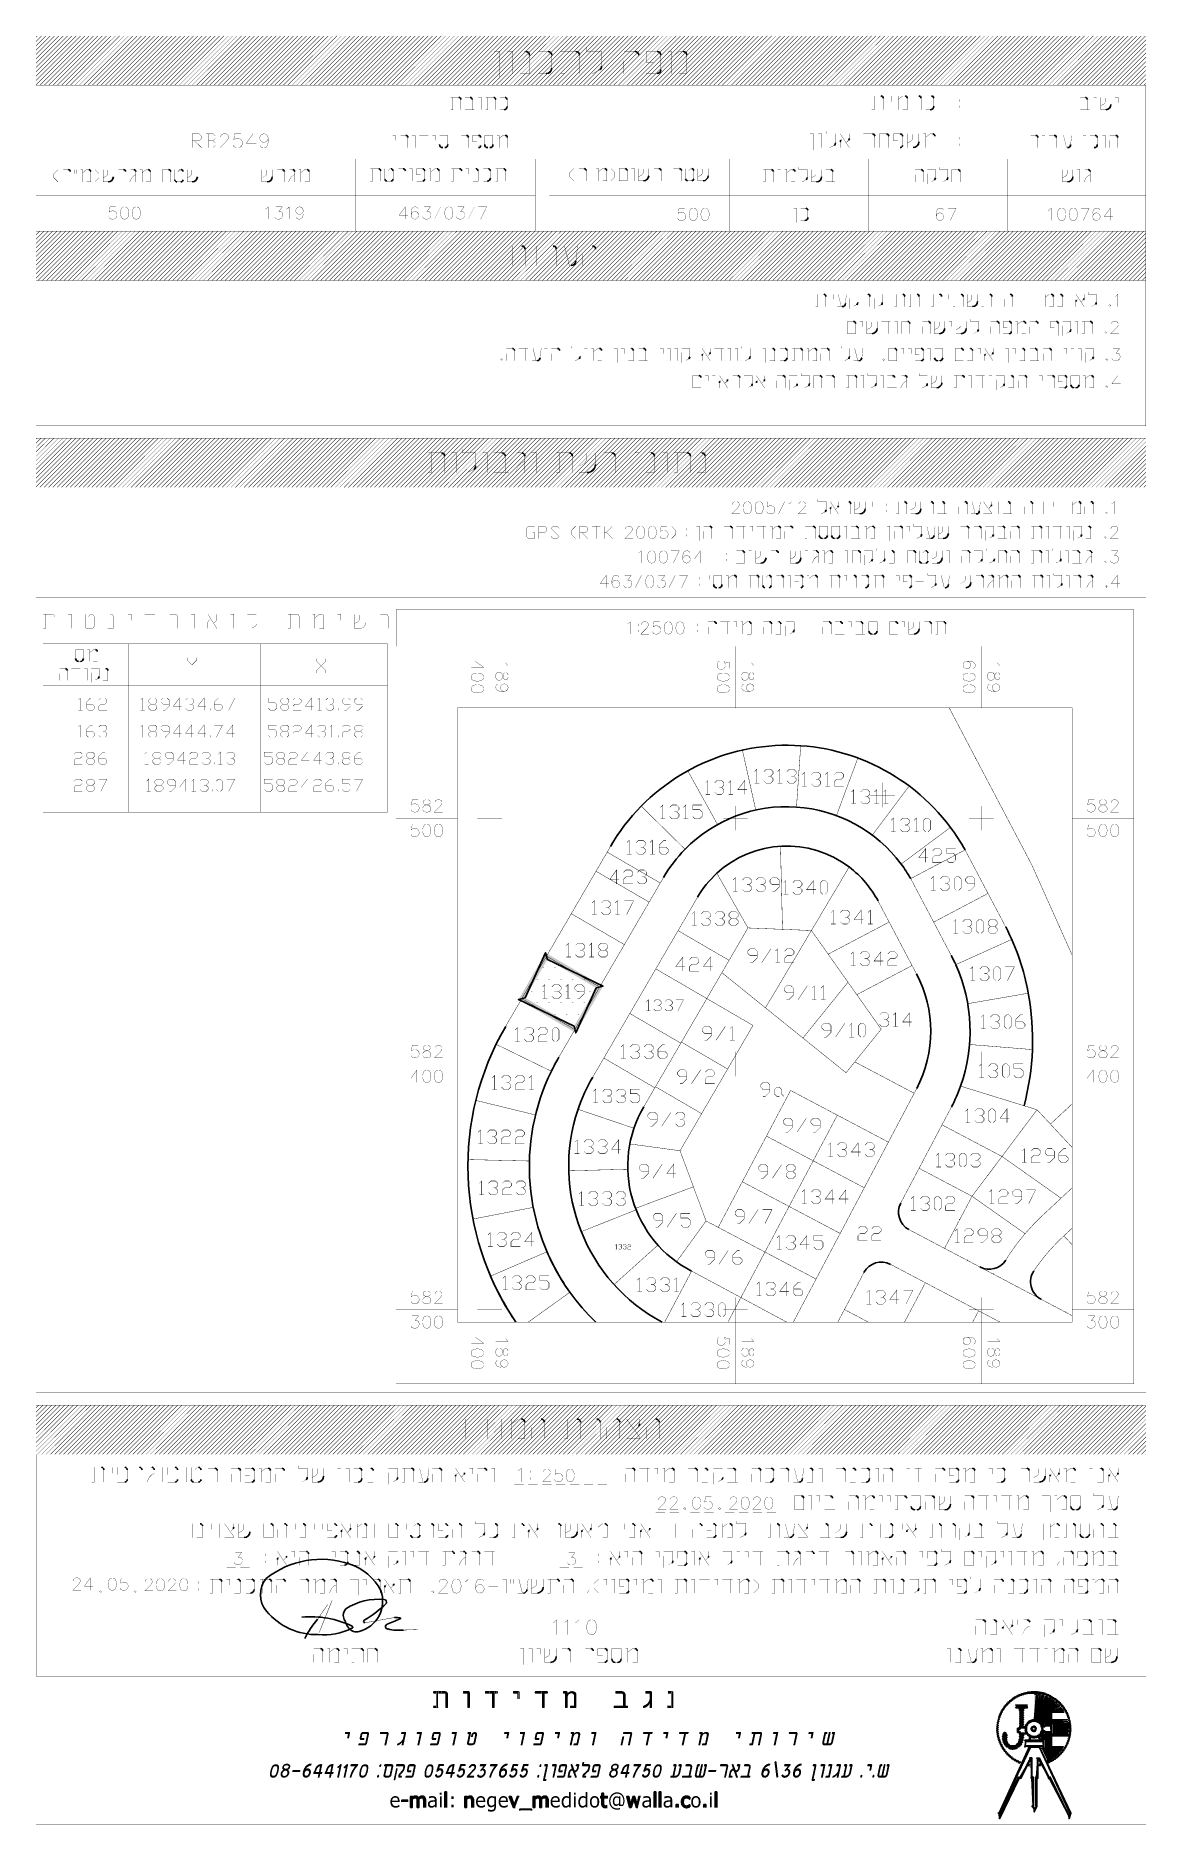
# Model space of a CAD drawing. Extents: x 489 to 720, y 1028 to 1176.
# Drawn here: x 675 to 720.2, y 1102.9 to 1175.8 of the extents above; entities that cross this region are included whole.
import ezdxf

# ---------------------------------------------------------------- set-up
doc = ezdxf.new("R2010")
doc.units = 0
doc.header["$MEASUREMENT"] = 0
for name, color, linetype in [('1202', 7, 'Continuous'), ('1211', 7, 'Continuous'), ('DECLARATION', 7, 'Continuous'), ('M1200', 7, 'Continuous'), ('M1280', 7, 'Continuous'), ('TR-SV', 7, 'Continuous'), ('TR_GUSH_MARKS', 7, 'Continuous'), ('TR_TABLES', 7, 'Continuous')]:
    doc.layers.add(name, color=color, linetype=linetype)

msp = doc.modelspace()

# ---------------------------------------------------------------- hatches: boundary and pattern name
at = {"layer": 'M1280', "linetype": 'Continuous', "ltscale": 0.045455}
for color, points in [(7, [(714.732, 1108.027), (714.799, 1108.012), (714.668, 1107.976)]), (7, [(714.799, 1108.012), (714.668, 1107.976), (714.734, 1107.962)]), (7, [(714.796, 1108.074), (714.867, 1108.059), (714.732, 1108.027)]), (7, [(714.867, 1108.059), (714.732, 1108.027), (714.799, 1108.012)]), (7, [(714.865, 1108.12), (714.796, 1108.074), (714.937, 1108.101)]), (7, [(714.937, 1108.101), (714.796, 1108.074), (714.867, 1108.059)]), (7, [(714.865, 1108.12), (715.009, 1108.139), (714.935, 1108.16)]), (7, [(715.009, 1108.139), (714.865, 1108.12), (714.937, 1108.101)]), (7, [(714.935, 1108.16), (715.084, 1108.173), (715.008, 1108.197)]), (7, [(715.009, 1108.139), (714.935, 1108.16), (715.084, 1108.173)]), (7, [(715.083, 1108.23), (715.237, 1108.23), (715.008, 1108.197)]), (7, [(715.237, 1108.23), (715.008, 1108.197), (715.16, 1108.204)]), (7, [(715.084, 1108.173), (715.008, 1108.197), (715.16, 1108.204)]), (7, [(715.083, 1108.23), (715.317, 1108.251), (715.159, 1108.259)]), (7, [(715.317, 1108.251), (715.083, 1108.23), (715.237, 1108.23)]), (7, [(715.236, 1108.284), (715.477, 1108.28), (715.159, 1108.259)]), (7, [(715.477, 1108.28), (715.159, 1108.259), (715.396, 1108.268)]), (7, [(715.317, 1108.251), (715.159, 1108.259), (715.396, 1108.268)]), (7, [(715.236, 1108.284), (715.316, 1108.304), (715.641, 1108.291)]), (7, [(715.641, 1108.291), (715.236, 1108.284), (715.559, 1108.288)]), (7, [(715.559, 1108.288), (715.236, 1108.284), (715.477, 1108.28)]), (7, [(715.395, 1108.32), (715.962, 1108.312), (715.316, 1108.304)]), (7, [(715.962, 1108.312), (715.316, 1108.304), (716.041, 1108.293)]), (7, [(715.316, 1108.304), (715.641, 1108.291), (716.041, 1108.293)]), (7, [(715.476, 1108.332), (715.882, 1108.326), (715.395, 1108.32)]), (7, [(715.882, 1108.326), (715.395, 1108.32), (715.962, 1108.312)]), (7, [(715.557, 1108.339), (715.801, 1108.336), (715.476, 1108.332)]), (7, [(715.801, 1108.336), (715.476, 1108.332), (715.882, 1108.326)]), (7, [(715.638, 1108.343), (715.719, 1108.341), (715.557, 1108.339)]), (7, [(715.719, 1108.341), (715.557, 1108.339), (715.801, 1108.336)]), (7, [(715.641, 1108.291), (715.722, 1108.29), (716.041, 1108.293)]), (30, [(715.679, 1107.244), (715.758, 1108.24), (715.679, 1108.245)]), (30, [(715.835, 1108.232), (715.679, 1107.244), (715.758, 1108.24)]), (30, [(715.679, 1107.244), (715.912, 1108.221), (715.835, 1108.232)]), (30, [(715.988, 1108.204), (715.679, 1107.244), (715.912, 1108.221)]), (30, [(715.679, 1107.244), (716.065, 1108.184), (715.988, 1108.204)]), (30, [(716.138, 1108.159), (715.679, 1107.244), (716.065, 1108.184)]), (30, [(715.679, 1107.244), (716.211, 1108.13), (716.138, 1108.159)]), (30, [(716.282, 1108.097), (715.679, 1107.244), (716.211, 1108.13)]), (30, [(715.679, 1107.244), (716.351, 1108.061), (716.282, 1108.097)]), (30, [(716.418, 1108.021), (715.679, 1107.244), (716.351, 1108.061)]), (30, [(715.679, 1107.244), (716.482, 1107.977), (716.418, 1108.021)]), (7, [(715.722, 1108.29), (716.041, 1108.293), (716.119, 1108.27)]), (7, [(715.722, 1108.29), (715.804, 1108.284), (716.119, 1108.27)]), (7, [(715.804, 1108.284), (715.886, 1108.273), (716.119, 1108.27)]), (7, [(715.886, 1108.273), (716.119, 1108.27), (715.967, 1108.259)]), (7, [(716.119, 1108.27), (715.967, 1108.259), (716.196, 1108.243)]), (7, [(715.967, 1108.259), (716.046, 1108.239), (716.196, 1108.243)]), (7, [(716.271, 1108.212), (716.046, 1108.239), (716.196, 1108.243)]), (7, [(716.124, 1108.215), (716.271, 1108.212), (716.046, 1108.239)]), (7, [(716.124, 1108.215), (716.271, 1108.212), (716.201, 1108.187)]), (7, [(716.271, 1108.212), (716.201, 1108.187), (716.345, 1108.177)]), (7, [(716.201, 1108.187), (716.345, 1108.177), (716.276, 1108.154)]), (7, [(716.345, 1108.177), (716.276, 1108.154), (716.416, 1108.138)]), (7, [(716.276, 1108.154), (716.35, 1108.118), (716.416, 1108.138)]), (7, [(716.416, 1108.138), (716.35, 1108.118), (716.485, 1108.095)]), (7, [(716.35, 1108.118), (716.42, 1108.077), (716.485, 1108.095)]), (7, [(716.552, 1108.048), (716.42, 1108.077), (716.485, 1108.095)]), (7, [(716.49, 1108.031), (716.552, 1108.048), (716.42, 1108.077)]), (7, [(716.617, 1107.998), (716.49, 1108.031), (716.552, 1108.048)]), (7, [(716.555, 1107.982), (716.617, 1107.998), (716.49, 1108.031)]), (7, [(716.678, 1107.945), (716.555, 1107.982), (716.617, 1107.998)]), (7, [(714.221, 1107.306), (714.275, 1107.297), (714.197, 1107.228)]), (7, [(714.275, 1107.297), (714.197, 1107.228), (714.251, 1107.219)]), (7, [(714.249, 1107.382), (714.303, 1107.373), (714.221, 1107.306)]), (7, [(714.303, 1107.373), (714.221, 1107.306), (714.275, 1107.297)]), (7, [(714.28, 1107.457), (714.335, 1107.449), (714.249, 1107.382)]), (7, [(714.335, 1107.449), (714.249, 1107.382), (714.303, 1107.373)]), (7, [(714.317, 1107.531), (714.372, 1107.522), (714.28, 1107.457)]), (7, [(714.372, 1107.522), (714.28, 1107.457), (714.335, 1107.449)]), (7, [(714.355, 1107.602), (714.412, 1107.594), (714.317, 1107.531)]), (7, [(714.412, 1107.594), (714.317, 1107.531), (714.372, 1107.522)]), (7, [(714.4, 1107.671), (714.458, 1107.662), (714.355, 1107.602)]), (7, [(714.458, 1107.662), (714.355, 1107.602), (714.412, 1107.594)]), (7, [(714.446, 1107.737), (714.505, 1107.728), (714.4, 1107.671)]), (7, [(714.505, 1107.728), (714.4, 1107.671), (714.458, 1107.662)]), (7, [(714.496, 1107.802), (714.558, 1107.791), (714.446, 1107.737)]), (7, [(714.558, 1107.791), (714.446, 1107.737), (714.505, 1107.728)]), (7, [(714.551, 1107.862), (714.613, 1107.852), (714.496, 1107.802)]), (7, [(714.613, 1107.852), (714.496, 1107.802), (714.558, 1107.791)]), (7, [(714.608, 1107.92), (714.672, 1107.909), (714.551, 1107.862)]), (7, [(714.672, 1107.909), (714.551, 1107.862), (714.613, 1107.852)]), (7, [(714.668, 1107.976), (714.734, 1107.962), (714.608, 1107.92)]), (7, [(714.734, 1107.962), (714.608, 1107.92), (714.672, 1107.909)]), (30, [(714.921, 1107.753), (715.392, 1107.753), (714.921, 1107.799)]), (30, [(715.392, 1107.753), (714.921, 1107.799), (715.392, 1107.799)]), (30, [(714.921, 1107.707), (715.392, 1107.707), (714.921, 1107.691)]), (30, [(715.392, 1107.707), (714.921, 1107.691), (715.392, 1107.689)]), (30, [(715.321, 1107.689), (714.983, 1107.69), (714.921, 1107.691)]), (30, [(714.921, 1107.691), (715.392, 1107.689), (715.321, 1107.689)]), (30, [(715.027, 1107.679), (715.321, 1107.689), (714.983, 1107.69)]), (30, [(715.303, 1107.688), (715.027, 1107.679), (715.321, 1107.689)]), (30, [(715.027, 1107.679), (715.286, 1107.682), (715.303, 1107.688)]), (30, [(715.271, 1107.672), (715.027, 1107.679), (715.286, 1107.682)]), (30, [(715.047, 1107.661), (715.271, 1107.672), (715.027, 1107.679)]), (30, [(715.258, 1107.661), (715.047, 1107.661), (715.271, 1107.672)]), (30, [(715.246, 1107.615), (715.067, 1107.614), (715.243, 1107.594)]), (30, [(715.067, 1107.614), (715.243, 1107.594), (715.07, 1107.591)]), (30, [(715.243, 1107.594), (715.07, 1107.591), (715.24, 1107.569)]), (30, [(715.07, 1107.591), (715.24, 1107.569), (715.071, 1107.569)]), (30, [(715.072, 1107.477), (715.24, 1107.477), (715.072, 1107.522)]), (30, [(715.24, 1107.477), (715.072, 1107.522), (715.24, 1107.522)]), (30, [(715.072, 1107.385), (715.24, 1107.385), (715.072, 1107.43)]), (30, [(715.24, 1107.385), (715.072, 1107.43), (715.24, 1107.43)]), (30, [(715.072, 1107.291), (715.24, 1107.291), (715.072, 1107.338)]), (30, [(715.24, 1107.291), (715.072, 1107.338), (715.24, 1107.338)]), (30, [(716.544, 1107.929), (715.679, 1107.244), (716.482, 1107.977)]), (30, [(715.679, 1107.244), (716.603, 1107.879), (716.544, 1107.929)]), (30, [(716.66, 1107.824), (715.679, 1107.244), (716.603, 1107.879)]), (30, [(715.679, 1107.244), (716.713, 1107.768), (716.66, 1107.824)]), (30, [(716.763, 1107.707), (715.679, 1107.244), (716.713, 1107.768)]), (30, [(716.763, 1107.707), (715.68, 1107.244), (715.679, 1107.244)]), (30, [(716.37, 1107.513), (716.763, 1107.707), (715.68, 1107.244)]), (30, [(716.37, 1107.513), (715.682, 1107.244), (715.68, 1107.244)]), (30, [(716.37, 1107.199), (716.37, 1107.513), (715.682, 1107.244)]), (30, [(716.81, 1107.645), (716.37, 1107.513), (716.763, 1107.707)]), (30, [(716.37, 1107.513), (716.853, 1107.58), (716.81, 1107.645)]), (30, [(716.893, 1107.513), (716.37, 1107.513), (716.853, 1107.58)]), (7, [(716.618, 1107.931), (716.678, 1107.945), (716.555, 1107.982)]), (7, [(716.736, 1107.888), (716.618, 1107.931), (716.678, 1107.945)]), (7, [(716.678, 1107.876), (716.736, 1107.888), (716.618, 1107.931)]), (7, [(716.792, 1107.828), (716.678, 1107.876), (716.736, 1107.888)]), (7, [(716.735, 1107.816), (716.792, 1107.828), (716.678, 1107.876)]), (7, [(716.844, 1107.765), (716.735, 1107.816), (716.792, 1107.828)]), (7, [(716.788, 1107.754), (716.844, 1107.765), (716.735, 1107.816)]), (7, [(716.893, 1107.701), (716.788, 1107.754), (716.844, 1107.765)]), (7, [(716.838, 1107.689), (716.893, 1107.701), (716.788, 1107.754)]), (7, [(716.937, 1107.632), (716.838, 1107.689), (716.893, 1107.701)]), (7, [(716.885, 1107.622), (716.937, 1107.632), (716.838, 1107.689)]), (7, [(716.978, 1107.562), (716.885, 1107.622), (716.937, 1107.632)]), (7, [(716.927, 1107.552), (716.978, 1107.562), (716.885, 1107.622)]), (7, [(717.016, 1107.49), (716.927, 1107.552), (716.978, 1107.562)]), (7, [(716.966, 1107.479), (717.016, 1107.49), (716.927, 1107.552)]), (7, [(717.05, 1107.415), (716.966, 1107.479), (717.016, 1107.49)]), (7, [(717, 1107.405), (717.05, 1107.415), (716.966, 1107.479)]), (7, [(717.079, 1107.339), (717, 1107.405), (717.05, 1107.415)]), (7, [(717.029, 1107.329), (717.079, 1107.339), (717, 1107.405)]), (7, [(717.104, 1107.262), (717.029, 1107.329), (717.079, 1107.339)]), (7, [(717.055, 1107.251), (717.104, 1107.262), (717.029, 1107.329)]), (7, [(714.146, 1106.906), (714.2, 1106.895), (714.145, 1106.826)]), (7, [(714.2, 1106.895), (714.145, 1106.826), (714.199, 1106.813)]), (7, [(714.145, 1106.826), (714.199, 1106.813), (714.147, 1106.744)]), (7, [(714.153, 1106.988), (714.205, 1106.977), (714.146, 1106.906)]), (7, [(714.205, 1106.977), (714.146, 1106.906), (714.2, 1106.895)]), (7, [(714.199, 1106.813), (714.147, 1106.744), (714.202, 1106.731)]), (7, [(714.147, 1106.744), (714.202, 1106.731), (714.154, 1106.663)]), (7, [(714.163, 1107.069), (714.216, 1107.059), (714.153, 1106.988)]), (7, [(714.216, 1107.059), (714.153, 1106.988), (714.205, 1106.977)]), (7, [(714.202, 1106.731), (714.154, 1106.663), (714.21, 1106.651)]), (7, [(714.154, 1106.663), (714.21, 1106.651), (714.166, 1106.582)]), (7, [(714.178, 1107.148), (714.232, 1107.139), (714.163, 1107.069)]), (7, [(714.232, 1107.139), (714.163, 1107.069), (714.216, 1107.059)]), (7, [(714.21, 1106.651), (714.166, 1106.582), (714.222, 1106.569)]), (7, [(714.166, 1106.582), (714.222, 1106.569), (714.182, 1106.502)]), (7, [(714.197, 1107.228), (714.251, 1107.219), (714.178, 1107.148)]), (7, [(714.251, 1107.219), (714.178, 1107.148), (714.232, 1107.139)]), (7, [(714.222, 1106.569), (714.182, 1106.502), (714.24, 1106.489)]), (30, [(714.386, 1106.578), (714.56, 1106.574), (714.382, 1106.554)]), (30, [(714.56, 1106.574), (714.561, 1106.554), (714.382, 1106.554)]), (30, [(714.393, 1106.601), (714.554, 1106.601), (714.386, 1106.578)]), (30, [(714.554, 1106.601), (714.386, 1106.578), (714.56, 1106.574)]), (30, [(714.411, 1106.647), (714.524, 1106.662), (714.429, 1106.664)]), (30, [(714.536, 1106.647), (714.411, 1106.647), (714.524, 1106.662)]), (30, [(714.429, 1106.664), (714.509, 1106.674), (714.45, 1106.677)]), (30, [(714.524, 1106.662), (714.429, 1106.664), (714.509, 1106.674)]), (30, [(714.45, 1106.677), (714.494, 1106.679), (714.465, 1106.68)]), (30, [(714.509, 1106.674), (714.45, 1106.677), (714.494, 1106.679)]), (30, [(714.494, 1106.679), (714.465, 1106.68), (714.479, 1106.681)]), (7, [(715.096, 1106.82), (715.027, 1106.82), (714.992, 1106.854)]), (7, [(715.027, 1106.82), (714.992, 1106.854), (714.992, 1106.677)]), (7, [(715.096, 1106.82), (714.992, 1106.854), (715.062, 1106.854)]), (7, [(715.027, 1106.82), (715.027, 1106.711), (714.992, 1106.677)]), (7, [(715.096, 1106.711), (715.062, 1106.677), (714.992, 1106.677)]), (7, [(714.992, 1106.677), (715.027, 1106.711), (715.096, 1106.711)]), (7, [(715.096, 1106.872), (715.297, 1106.907), (715.062, 1106.907)]), (7, [(715.062, 1106.907), (715.096, 1106.872), (715.062, 1106.854)]), (7, [(715.096, 1106.872), (715.096, 1106.82), (715.062, 1106.854)]), (7, [(715.096, 1106.657), (715.096, 1106.711), (715.062, 1106.677)]), (7, [(715.062, 1106.677), (715.096, 1106.657), (715.062, 1106.623)]), (7, [(715.062, 1106.623), (715.407, 1106.655), (715.333, 1106.657)]), (7, [(715.096, 1106.657), (715.333, 1106.657), (715.062, 1106.623)]), (7, [(715.43, 1106.626), (715.062, 1106.623), (715.407, 1106.655)]), (7, [(715.43, 1106.626), (715.354, 1106.623), (715.062, 1106.623)]), (30, [(715.072, 1107.199), (715.24, 1107.199), (715.072, 1107.246)]), (30, [(715.24, 1107.199), (715.072, 1107.246), (715.24, 1107.246)]), (30, [(715.072, 1107.107), (715.24, 1107.107), (715.072, 1107.154)]), (30, [(715.24, 1107.107), (715.072, 1107.154), (715.24, 1107.154)]), (30, [(715.072, 1107.015), (715.24, 1107.015), (715.072, 1107.062)]), (30, [(715.24, 1107.015), (715.072, 1107.062), (715.24, 1107.062)]), (30, [(715.072, 1106.923), (715.24, 1106.923), (715.072, 1106.97)]), (30, [(715.24, 1106.923), (715.072, 1106.97), (715.24, 1106.97)]), (30, [(715.072, 1106.577), (715.24, 1106.577), (715.072, 1106.601)]), (30, [(715.24, 1106.577), (715.072, 1106.601), (715.24, 1106.601)]), (30, [(715.24, 1106.577), (715.072, 1106.577), (715.238, 1106.554)]), (30, [(715.072, 1106.577), (715.238, 1106.554), (715.072, 1106.554)]), (7, [(715.361, 1106.905), (715.096, 1106.872), (715.297, 1106.907)]), (7, [(715.361, 1106.905), (715.291, 1106.872), (715.096, 1106.872)]), (7, [(715.291, 1106.872), (715.354, 1106.869), (715.29, 1106.836)]), (7, [(715.354, 1106.869), (715.352, 1106.831), (715.29, 1106.836)]), (7, [(715.29, 1106.836), (715.352, 1106.831), (715.291, 1106.798)]), (7, [(715.354, 1106.869), (715.361, 1106.905), (715.291, 1106.872)]), (7, [(715.352, 1106.831), (715.354, 1106.794), (715.291, 1106.798)]), (7, [(715.296, 1106.762), (715.354, 1106.794), (715.291, 1106.798)]), (7, [(715.361, 1106.757), (715.296, 1106.762), (715.354, 1106.794)]), (7, [(715.304, 1106.726), (715.361, 1106.757), (715.296, 1106.762)]), (7, [(715.297, 1106.907), (715.372, 1106.941), (715.308, 1106.947)]), (7, [(715.361, 1106.905), (715.297, 1106.907), (715.372, 1106.941)]), (7, [(715.372, 1106.721), (715.304, 1106.726), (715.361, 1106.757)]), (7, [(715.317, 1106.691), (715.372, 1106.721), (715.304, 1106.726)]), (7, [(715.308, 1106.947), (715.387, 1106.976), (715.324, 1106.985)]), (7, [(715.372, 1106.941), (715.308, 1106.947), (715.387, 1106.976)]), (7, [(715.387, 1106.687), (715.317, 1106.691), (715.372, 1106.721)]), (7, [(715.333, 1106.657), (715.387, 1106.687), (715.317, 1106.691)]), (7, [(715.324, 1106.985), (715.407, 1107.007), (715.342, 1107.021)]), (7, [(715.387, 1106.976), (715.324, 1106.985), (715.407, 1107.007)]), (7, [(715.407, 1106.655), (715.333, 1106.657), (715.387, 1106.687)]), (7, [(715.342, 1107.021), (715.43, 1107.037), (715.366, 1107.055)]), (7, [(715.407, 1107.007), (715.342, 1107.021), (715.43, 1107.037)]), (7, [(715.457, 1106.599), (715.43, 1106.626), (715.354, 1106.623)]), (7, [(715.354, 1106.623), (715.457, 1106.599), (715.383, 1106.587)]), (7, [(715.392, 1107.086), (715.457, 1107.063), (715.366, 1107.055)]), (7, [(715.457, 1107.063), (715.43, 1107.037), (715.366, 1107.055)]), (7, [(715.457, 1106.599), (715.486, 1106.577), (715.383, 1106.587)]), (7, [(715.416, 1106.554), (715.486, 1106.577), (715.383, 1106.587)]), (7, [(715.392, 1107.086), (715.518, 1107.105), (715.421, 1107.113)]), (7, [(715.486, 1107.086), (715.392, 1107.086), (715.518, 1107.105)]), (7, [(715.486, 1107.086), (715.457, 1107.063), (715.392, 1107.086)]), (7, [(715.518, 1106.557), (715.416, 1106.554), (715.486, 1106.577)]), (7, [(715.518, 1106.557), (715.552, 1106.541), (715.416, 1106.554)]), (7, [(715.453, 1106.526), (715.552, 1106.541), (715.416, 1106.554)]), (7, [(715.421, 1107.113), (715.587, 1107.132), (715.454, 1107.138)]), (7, [(715.552, 1107.121), (715.421, 1107.113), (715.587, 1107.132)]), (7, [(715.552, 1107.121), (715.518, 1107.105), (715.421, 1107.113)]), (7, [(715.587, 1106.53), (715.453, 1106.526), (715.552, 1106.541)]), (7, [(715.662, 1107.141), (715.491, 1107.159), (715.454, 1107.138)]), (7, [(715.454, 1107.138), (715.625, 1107.139), (715.662, 1107.141)]), (7, [(715.587, 1107.132), (715.454, 1107.138), (715.625, 1107.139)]), (7, [(715.491, 1107.159), (715.807, 1107.165), (715.528, 1107.174)]), (7, [(715.843, 1107.147), (715.491, 1107.159), (715.807, 1107.165)]), (7, [(715.843, 1107.147), (715.662, 1107.141), (715.491, 1107.159)]), (7, [(715.528, 1107.174), (715.769, 1107.18), (715.567, 1107.187)]), (7, [(715.807, 1107.165), (715.528, 1107.174), (715.769, 1107.18)]), (7, [(715.551, 1106.852), (715.55, 1106.831), (715.596, 1106.847)]), (7, [(715.596, 1106.847), (715.55, 1106.831), (715.594, 1106.831)]), (7, [(715.55, 1106.831), (715.551, 1106.811), (715.594, 1106.831)]), (7, [(715.558, 1106.872), (715.551, 1106.852), (715.602, 1106.862)]), (7, [(715.602, 1106.862), (715.551, 1106.852), (715.596, 1106.847)]), (7, [(715.594, 1106.831), (715.551, 1106.811), (715.596, 1106.815)]), (7, [(715.596, 1106.815), (715.551, 1106.811), (715.602, 1106.801)]), (7, [(715.551, 1106.811), (715.558, 1106.79), (715.602, 1106.801)]), (7, [(715.567, 1106.89), (715.558, 1106.872), (715.625, 1106.885)]), (7, [(715.625, 1106.885), (715.558, 1106.872), (715.612, 1106.874)]), (7, [(715.612, 1106.874), (715.558, 1106.872), (715.602, 1106.862)]), (7, [(715.602, 1106.801), (715.558, 1106.79), (715.612, 1106.787)]), (7, [(715.558, 1106.79), (715.567, 1106.772), (715.612, 1106.787)]), (7, [(715.567, 1107.187), (715.729, 1107.19), (715.607, 1107.195)]), (7, [(715.769, 1107.18), (715.567, 1107.187), (715.729, 1107.19)]), (7, [(715.58, 1106.907), (715.567, 1106.89), (715.655, 1106.893)]), (7, [(715.655, 1106.893), (715.64, 1106.89), (715.567, 1106.89)]), (7, [(715.64, 1106.89), (715.567, 1106.89), (715.625, 1106.885)]), (7, [(715.612, 1106.787), (715.567, 1106.772), (715.625, 1106.778)]), (7, [(715.625, 1106.778), (715.567, 1106.772), (715.64, 1106.771)]), (7, [(715.567, 1106.772), (715.58, 1106.755), (715.64, 1106.771)]), (7, [(715.596, 1106.92), (715.716, 1106.92), (715.58, 1106.907)]), (7, [(715.716, 1106.92), (715.58, 1106.907), (715.732, 1106.907)]), (7, [(715.655, 1106.893), (715.732, 1106.907), (715.58, 1106.907)]), (7, [(715.64, 1106.771), (715.58, 1106.755), (715.655, 1106.769)]), (7, [(715.732, 1106.755), (715.58, 1106.755), (715.655, 1106.769)]), (7, [(715.596, 1106.743), (715.732, 1106.755), (715.58, 1106.755)]), (7, [(715.616, 1106.93), (715.697, 1106.93), (715.596, 1106.92)]), (7, [(715.697, 1106.93), (715.596, 1106.92), (715.716, 1106.92)]), (7, [(715.716, 1106.743), (715.596, 1106.743), (715.732, 1106.755)]), (7, [(715.616, 1106.732), (715.716, 1106.743), (715.596, 1106.743)]), (7, [(715.607, 1107.195), (715.688, 1107.197), (715.647, 1107.198)]), (7, [(715.729, 1107.19), (715.607, 1107.195), (715.688, 1107.197)]), (7, [(715.635, 1106.936), (715.677, 1106.936), (715.616, 1106.93)]), (7, [(715.677, 1106.936), (715.616, 1106.93), (715.697, 1106.93)]), (7, [(715.697, 1106.732), (715.616, 1106.732), (715.716, 1106.743)]), (7, [(715.635, 1106.727), (715.697, 1106.732), (715.616, 1106.732)]), (7, [(715.657, 1106.938), (715.635, 1106.936), (715.677, 1106.936)]), (7, [(715.677, 1106.727), (715.635, 1106.727), (715.697, 1106.732)]), (7, [(715.657, 1106.724), (715.677, 1106.727), (715.635, 1106.727)]), (7, [(715.745, 1106.89), (715.655, 1106.893), (715.732, 1106.907)]), (7, [(715.672, 1106.89), (715.745, 1106.89), (715.655, 1106.893)]), (7, [(715.672, 1106.771), (715.655, 1106.769), (715.732, 1106.755)]), (7, [(715.843, 1107.147), (715.699, 1107.139), (715.662, 1107.141)]), (7, [(715.672, 1106.89), (715.687, 1106.885), (715.745, 1106.89)]), (7, [(715.687, 1106.778), (715.672, 1106.771), (715.745, 1106.772)]), (7, [(715.745, 1106.772), (715.672, 1106.771), (715.732, 1106.755)]), (30, [(715.682, 1107.244), (715.726, 1107.238), (716.37, 1107.199)]), (7, [(715.745, 1106.89), (715.687, 1106.885), (715.755, 1106.872)]), (7, [(715.687, 1106.885), (715.7, 1106.874), (715.755, 1106.872)]), (7, [(715.7, 1106.787), (715.687, 1106.778), (715.745, 1106.772)]), (7, [(715.877, 1107.124), (715.843, 1107.147), (715.699, 1107.139)]), (7, [(715.699, 1107.139), (715.877, 1107.124), (715.736, 1107.132)]), (7, [(715.7, 1106.874), (715.71, 1106.862), (715.755, 1106.872)]), (7, [(715.71, 1106.801), (715.7, 1106.787), (715.755, 1106.79)]), (7, [(715.755, 1106.79), (715.7, 1106.787), (715.745, 1106.772)]), (7, [(715.755, 1106.872), (715.71, 1106.862), (715.761, 1106.852)]), (7, [(715.71, 1106.862), (715.716, 1106.847), (715.761, 1106.852)]), (7, [(715.716, 1106.815), (715.71, 1106.801), (715.761, 1106.811)]), (7, [(715.761, 1106.811), (715.71, 1106.801), (715.755, 1106.79)]), (7, [(715.761, 1106.852), (715.716, 1106.847), (715.763, 1106.831)]), (7, [(715.716, 1106.847), (715.718, 1106.831), (715.763, 1106.831)]), (7, [(715.718, 1106.831), (715.716, 1106.815), (715.761, 1106.811)]), (7, [(715.763, 1106.831), (715.718, 1106.831), (715.761, 1106.811)]), (30, [(715.726, 1107.238), (716.37, 1107.199), (715.768, 1107.229)]), (7, [(715.771, 1107.121), (715.877, 1107.124), (715.736, 1107.132)]), (7, [(715.771, 1106.541), (715.846, 1106.518), (715.736, 1106.53)]), (30, [(715.768, 1107.229), (715.81, 1107.214), (716.37, 1107.199)]), (7, [(715.909, 1107.097), (715.771, 1107.121), (715.877, 1107.124)]), (7, [(715.771, 1107.121), (715.909, 1107.097), (715.805, 1107.105)]), (7, [(715.805, 1106.557), (715.899, 1106.556), (715.771, 1106.541)]), (7, [(715.899, 1106.556), (715.846, 1106.518), (715.771, 1106.541)]), (7, [(715.837, 1107.086), (715.909, 1107.097), (715.805, 1107.105)]), (7, [(715.837, 1106.577), (715.899, 1106.556), (715.805, 1106.557)]), (30, [(715.81, 1107.214), (716.37, 1107.199), (715.85, 1107.196)]), (7, [(715.936, 1107.068), (715.837, 1107.086), (715.909, 1107.097)]), (7, [(715.837, 1107.086), (715.936, 1107.068), (715.867, 1107.063)]), (7, [(715.837, 1106.577), (715.929, 1106.587), (715.867, 1106.599)]), (7, [(715.899, 1106.556), (715.837, 1106.577), (715.929, 1106.587)]), (7, [(715.899, 1106.368), (715.899, 1106.556), (715.846, 1106.518)]), (30, [(716.37, 1107.199), (717.019, 1107.199), (715.85, 1107.196)]), (30, [(717.019, 1107.199), (715.85, 1107.196), (717.038, 1107.12)]), (30, [(715.85, 1107.196), (717.038, 1107.12), (715.887, 1107.173)]), (7, [(715.936, 1107.068), (715.961, 1107.035), (715.867, 1107.063)]), (7, [(715.867, 1107.063), (715.961, 1107.035), (715.894, 1107.037)]), (7, [(715.894, 1106.626), (715.958, 1106.622), (715.867, 1106.599)]), (7, [(715.958, 1106.622), (715.929, 1106.587), (715.867, 1106.599)]), (30, [(715.887, 1107.173), (715.922, 1107.147), (717.038, 1107.12)]), (7, [(715.917, 1107.007), (715.961, 1107.035), (715.894, 1107.037)]), (7, [(715.917, 1106.655), (715.958, 1106.622), (715.894, 1106.626)]), (7, [(715.982, 1106.999), (715.917, 1107.007), (715.961, 1107.035)]), (7, [(715.917, 1107.007), (715.982, 1106.999), (715.936, 1106.976)]), (7, [(715.936, 1106.687), (715.98, 1106.66), (715.917, 1106.655)]), (7, [(715.98, 1106.66), (715.958, 1106.622), (715.917, 1106.655)]), (30, [(715.922, 1107.147), (717.038, 1107.12), (715.954, 1107.116)]), (7, [(715.982, 1106.999), (715.999, 1106.962), (715.936, 1106.976)]), (7, [(715.951, 1106.941), (715.999, 1106.962), (715.936, 1106.976)]), (7, [(715.999, 1106.701), (715.951, 1106.721), (715.936, 1106.687)]), (7, [(715.999, 1106.701), (715.98, 1106.66), (715.936, 1106.687)]), (30, [(716.378, 1106.551), (715.969, 1106.563), (715.944, 1106.536)]), (30, [(716.378, 1106.551), (715.944, 1106.536), (716.115, 1106.414)]), (7, [(716.14, 1106.96), (715.951, 1106.941), (715.999, 1106.962)]), (7, [(716.14, 1106.96), (716.107, 1106.916), (715.951, 1106.941)]), (7, [(716.107, 1106.916), (716.013, 1106.916), (715.951, 1106.941)]), (7, [(716.013, 1106.916), (715.951, 1106.941), (715.962, 1106.905)]), (7, [(715.962, 1106.757), (716.013, 1106.747), (715.951, 1106.721)]), (7, [(716.14, 1106.703), (715.951, 1106.721), (716.107, 1106.747)]), (7, [(715.951, 1106.721), (716.107, 1106.747), (716.013, 1106.747)]), (7, [(716.14, 1106.703), (715.999, 1106.701), (715.951, 1106.721)]), (30, [(717.038, 1107.12), (717.052, 1107.039), (715.954, 1107.116)]), (30, [(715.954, 1107.116), (715.983, 1107.084), (716.094, 1107.052)]), (30, [(717.052, 1107.039), (715.954, 1107.116), (716.425, 1107.052)]), (30, [(715.954, 1107.116), (716.425, 1107.052), (716.094, 1107.052)]), (7, [(716.013, 1106.916), (716.02, 1106.874), (715.962, 1106.905)]), (7, [(715.969, 1106.869), (716.02, 1106.874), (715.962, 1106.905)]), (7, [(715.962, 1106.757), (716.02, 1106.789), (715.969, 1106.794)]), (7, [(716.013, 1106.747), (715.962, 1106.757), (716.02, 1106.789)]), (7, [(716.022, 1106.832), (715.969, 1106.869), (716.02, 1106.874)]), (7, [(715.969, 1106.869), (716.022, 1106.832), (715.971, 1106.831)]), (7, [(715.971, 1106.831), (716.02, 1106.789), (715.969, 1106.794)]), (30, [(715.992, 1106.591), (717.04, 1106.551), (715.969, 1106.563)]), (30, [(717.04, 1106.551), (716.378, 1106.551), (715.969, 1106.563)]), (7, [(716.022, 1106.832), (716.02, 1106.789), (715.971, 1106.831)]), (30, [(715.983, 1107.084), (716.094, 1107.052), (716.008, 1107.047)]), (30, [(716.012, 1106.622), (716.094, 1106.612), (715.992, 1106.591)]), (30, [(716.094, 1106.612), (715.992, 1106.591), (717.04, 1106.551)]), (7, [(715.999, 1106.962), (716.084, 1106.962), (716.14, 1106.96)]), (7, [(716.14, 1106.703), (716.333, 1106.703), (715.999, 1106.701)]), (7, [(716.333, 1106.703), (715.999, 1106.701), (716.084, 1106.701)]), (30, [(716.094, 1107.052), (716.008, 1107.047), (716.061, 1107.009)]), (30, [(716.008, 1107.047), (716.061, 1107.009), (716.029, 1107.009)]), (30, [(716.029, 1106.654), (716.061, 1106.654), (716.012, 1106.622)]), (30, [(716.061, 1106.654), (716.012, 1106.622), (716.094, 1106.612)]), (7, [(716.118, 1107.005), (716.379, 1107.005), (716.084, 1106.962)]), (7, [(716.379, 1107.005), (716.084, 1106.962), (716.333, 1106.96)]), (7, [(716.084, 1106.962), (716.14, 1106.96), (716.333, 1106.96)]), (7, [(716.333, 1106.703), (716.379, 1106.657), (716.084, 1106.701)]), (7, [(716.084, 1106.701), (716.379, 1106.657), (716.118, 1106.657)]), (30, [(717.04, 1106.551), (716.094, 1106.612), (716.425, 1106.612)]), (30, [(716.378, 1106.551), (716.378, 1106.094), (716.115, 1106.414)]), (7, [(716.379, 1107.005), (716.379, 1106.657), (716.333, 1106.96)]), (7, [(716.333, 1106.96), (716.379, 1106.657), (716.333, 1106.703)]), (30, [(716.425, 1107.052), (717.052, 1107.039), (716.425, 1106.612)]), (30, [(717.052, 1107.039), (717.061, 1106.959), (716.425, 1106.612)]), (30, [(716.425, 1106.612), (717.067, 1106.877), (717.061, 1106.959)]), (30, [(717.067, 1106.795), (716.425, 1106.612), (717.067, 1106.877)]), (30, [(716.425, 1106.612), (717.062, 1106.713), (717.067, 1106.795)]), (30, [(717.053, 1106.631), (716.425, 1106.612), (717.062, 1106.713)]), (30, [(717.053, 1106.631), (717.04, 1106.551), (716.425, 1106.612)]), (7, [(717.126, 1107.184), (717.055, 1107.251), (717.104, 1107.262)]), (7, [(717.077, 1107.172), (717.126, 1107.184), (717.055, 1107.251)]), (7, [(717.142, 1107.104), (717.077, 1107.172), (717.126, 1107.184)]), (7, [(717.094, 1107.091), (717.142, 1107.104), (717.077, 1107.172)]), (7, [(717.084, 1106.522), (717.138, 1106.537), (717.099, 1106.602)]), (7, [(717.154, 1107.023), (717.094, 1107.091), (717.142, 1107.104)]), (7, [(717.105, 1107.011), (717.154, 1107.023), (717.094, 1107.091)]), (7, [(717.099, 1106.602), (717.152, 1106.618), (717.109, 1106.684)]), (7, [(717.138, 1106.537), (717.099, 1106.602), (717.152, 1106.618)]), (7, [(717.162, 1106.943), (717.105, 1107.011), (717.154, 1107.023)]), (7, [(717.113, 1106.929), (717.162, 1106.943), (717.105, 1107.011)]), (7, [(717.109, 1106.684), (717.161, 1106.698), (717.116, 1106.765)]), (7, [(717.152, 1106.618), (717.109, 1106.684), (717.161, 1106.698)]), (7, [(717.167, 1106.861), (717.113, 1106.929), (717.162, 1106.943)]), (7, [(717.117, 1106.847), (717.167, 1106.861), (717.113, 1106.929)]), (7, [(717.116, 1106.765), (717.166, 1106.78), (717.117, 1106.847)]), (7, [(717.161, 1106.698), (717.116, 1106.765), (717.166, 1106.78)]), (7, [(717.166, 1106.78), (717.117, 1106.847), (717.167, 1106.861)]), (7, [(714.182, 1106.502), (714.24, 1106.489), (714.201, 1106.423)]), (7, [(715.461, 1106.09), (714.246, 1103.396), (714.193, 1103.399)]), (7, [(714.24, 1106.489), (714.201, 1106.423), (714.261, 1106.41)]), (7, [(714.201, 1106.423), (714.261, 1106.41), (714.226, 1106.345)]), (7, [(714.261, 1106.41), (714.226, 1106.345), (714.287, 1106.332)]), (7, [(714.226, 1106.345), (714.287, 1106.332), (714.253, 1106.269)]), (7, [(715.517, 1106.09), (714.246, 1103.396), (715.461, 1106.09)]), (7, [(714.287, 1106.332), (714.253, 1106.269), (714.317, 1106.256)]), (7, [(714.253, 1106.269), (714.317, 1106.256), (714.286, 1106.195)]), (7, [(714.317, 1106.256), (714.286, 1106.195), (714.352, 1106.182)]), (7, [(714.286, 1106.195), (714.352, 1106.182), (714.322, 1106.121)]), (7, [(714.352, 1106.182), (714.322, 1106.121), (714.391, 1106.11)]), (7, [(714.322, 1106.121), (714.391, 1106.11), (714.362, 1106.051)]), (7, [(714.391, 1106.11), (714.362, 1106.051), (714.433, 1106.039)]), (7, [(714.362, 1106.051), (714.433, 1106.039), (714.407, 1105.982)]), (30, [(714.374, 1106.485), (714.557, 1106.489), (714.376, 1106.509)]), (30, [(714.557, 1106.489), (714.552, 1106.462), (714.374, 1106.485)]), (30, [(714.374, 1106.485), (714.552, 1106.462), (714.374, 1106.462)]), (30, [(714.557, 1106.489), (714.376, 1106.509), (714.56, 1106.509)]), (30, [(714.382, 1106.393), (714.546, 1106.399), (714.378, 1106.416)]), (30, [(714.546, 1106.399), (714.378, 1106.416), (714.547, 1106.416)]), (30, [(714.546, 1106.399), (714.547, 1106.37), (714.382, 1106.393)]), (30, [(714.382, 1106.393), (714.547, 1106.37), (714.385, 1106.37)]), (30, [(714.396, 1106.324), (714.557, 1106.324), (714.404, 1106.301)]), (30, [(714.557, 1106.324), (714.404, 1106.301), (714.576, 1106.278)]), (30, [(714.404, 1106.301), (714.576, 1106.278), (714.413, 1106.278)]), (7, [(714.433, 1106.039), (714.407, 1105.982), (714.479, 1105.972)]), (7, [(714.407, 1105.982), (714.479, 1105.972), (714.454, 1105.916)]), (30, [(714.449, 1106.209), (714.621, 1106.214), (714.435, 1106.232)]), (30, [(714.621, 1106.214), (714.435, 1106.232), (714.607, 1106.232)]), (30, [(714.621, 1106.214), (714.638, 1106.198), (714.449, 1106.209)]), (30, [(714.449, 1106.209), (714.638, 1106.198), (714.462, 1106.185)]), (7, [(714.479, 1105.972), (714.454, 1105.916), (714.529, 1105.907)]), (7, [(714.454, 1105.916), (714.529, 1105.907), (714.505, 1105.853)]), (30, [(714.638, 1106.198), (714.657, 1106.185), (714.462, 1106.185)]), (30, [(714.499, 1106.139), (715.096, 1106.139), (714.516, 1106.12)]), (7, [(714.529, 1105.907), (714.505, 1105.853), (714.583, 1105.845)]), (7, [(714.505, 1105.853), (714.583, 1105.845), (714.56, 1105.791)]), (30, [(715.096, 1106.139), (714.516, 1106.12), (715.071, 1106.115)]), (30, [(714.544, 1106.094), (715.071, 1106.115), (714.516, 1106.12)]), (30, [(715.045, 1106.094), (714.544, 1106.094), (715.071, 1106.115)]), (7, [(714.583, 1105.845), (714.56, 1105.791), (714.64, 1105.787)]), (30, [(714.618, 1106.047), (714.972, 1106.047), (714.655, 1106.031)]), (30, [(714.972, 1106.047), (714.935, 1106.031), (714.655, 1106.031)]), (30, [(714.935, 1106.031), (714.655, 1106.031), (714.896, 1106.019)]), (30, [(714.655, 1106.031), (714.896, 1106.019), (714.695, 1106.019)]), (30, [(714.896, 1106.019), (714.695, 1106.019), (714.857, 1106.011)]), (30, [(714.695, 1106.019), (714.857, 1106.011), (714.735, 1106.011)]), (30, [(714.857, 1106.011), (714.735, 1106.011), (714.816, 1106.006)]), (30, [(714.735, 1106.011), (714.816, 1106.006), (714.775, 1106.006)]), (30, [(714.946, 1106.206), (715.135, 1106.185), (714.916, 1106.185)]), (30, [(714.946, 1106.206), (715.151, 1106.209), (714.975, 1106.232)]), (30, [(715.151, 1106.209), (715.135, 1106.185), (714.946, 1106.206)]), (30, [(715.151, 1106.209), (714.975, 1106.232), (715.166, 1106.232)]), (30, [(715.022, 1106.298), (715.186, 1106.278), (715.011, 1106.278)]), (30, [(715.022, 1106.298), (715.193, 1106.301), (715.035, 1106.324)]), (30, [(715.193, 1106.301), (715.186, 1106.278), (715.022, 1106.298)]), (30, [(715.193, 1106.301), (715.035, 1106.324), (715.2, 1106.324)]), (30, [(715.057, 1106.393), (715.212, 1106.37), (715.051, 1106.37)]), (30, [(715.057, 1106.393), (715.218, 1106.393), (715.061, 1106.416)]), (30, [(715.218, 1106.393), (715.057, 1106.393), (715.212, 1106.37)]), (30, [(715.218, 1106.393), (715.061, 1106.416), (715.222, 1106.416)]), (30, [(715.07, 1106.485), (715.23, 1106.462), (715.068, 1106.462)]), (30, [(715.07, 1106.485), (715.234, 1106.485), (715.07, 1106.509)]), (30, [(715.234, 1106.485), (715.07, 1106.509), (715.236, 1106.509)]), (30, [(715.234, 1106.485), (715.23, 1106.462), (715.07, 1106.485)]), (7, [(715.453, 1106.368), (715.284, 1106.368), (715.329, 1106.322)]), (7, [(715.284, 1106.368), (715.329, 1106.322), (715.284, 1106.088)]), (7, [(715.329, 1106.134), (715.284, 1106.088), (715.329, 1106.322)]), (7, [(715.461, 1106.09), (715.329, 1106.134), (715.284, 1106.088)]), (7, [(715.453, 1106.368), (716.022, 1106.322), (715.329, 1106.322)]), (7, [(715.329, 1106.134), (716.022, 1106.134), (715.517, 1106.09)]), (7, [(715.517, 1106.09), (715.461, 1106.09), (715.329, 1106.134)]), (7, [(715.587, 1106.53), (715.625, 1106.523), (715.453, 1106.526)]), (7, [(715.5, 1106.499), (715.625, 1106.523), (715.453, 1106.526)]), (7, [(715.453, 1106.526), (715.5, 1106.499), (715.453, 1106.368)]), (7, [(715.5, 1106.499), (715.5, 1106.368), (715.453, 1106.368)]), (7, [(716.068, 1106.368), (715.453, 1106.368), (716.022, 1106.322)]), (7, [(715.5, 1106.368), (715.852, 1106.368), (715.453, 1106.368)]), (7, [(715.852, 1106.368), (715.453, 1106.368), (715.899, 1106.368)]), (7, [(715.453, 1106.368), (715.899, 1106.368), (716.068, 1106.368)]), (7, [(715.662, 1106.521), (715.5, 1106.499), (715.625, 1106.523)]), (7, [(715.662, 1106.521), (715.846, 1106.518), (715.5, 1106.499)]), (7, [(715.846, 1106.518), (715.5, 1106.499), (715.811, 1106.498)]), (7, [(715.5, 1106.499), (715.811, 1106.498), (715.537, 1106.485)]), (7, [(716.022, 1106.134), (715.517, 1106.09), (715.834, 1106.09)]), (7, [(715.811, 1106.498), (715.537, 1106.485), (715.774, 1106.484)]), (7, [(715.537, 1106.485), (715.774, 1106.484), (715.576, 1106.473)]), (7, [(715.774, 1106.484), (715.576, 1106.473), (715.735, 1106.472)]), (7, [(715.576, 1106.473), (715.735, 1106.472), (715.616, 1106.466)]), (7, [(715.735, 1106.472), (715.616, 1106.466), (715.695, 1106.466)]), (7, [(715.616, 1106.466), (715.695, 1106.466), (715.655, 1106.464)]), (7, [(715.699, 1106.523), (715.662, 1106.521), (715.846, 1106.518)]), (7, [(715.736, 1106.53), (715.846, 1106.518), (715.699, 1106.523)]), (7, [(716.022, 1106.134), (715.888, 1106.09), (715.834, 1106.09)]), (7, [(715.834, 1106.09), (715.888, 1106.09), (717.115, 1103.398)]), (7, [(715.846, 1106.518), (715.899, 1106.368), (715.852, 1106.368)]), (7, [(716.068, 1106.088), (716.022, 1106.134), (715.888, 1106.09)]), (7, [(715.888, 1106.09), (717.168, 1103.399), (717.115, 1103.398)]), (30, [(715.944, 1106.536), (716.115, 1106.414), (715.944, 1106.414)]), (30, [(716.209, 1105.531), (716.816, 1106.027), (715.967, 1106.041)]), (30, [(716.816, 1106.027), (715.967, 1106.041), (716.115, 1106.041)]), (7, [(716.068, 1106.368), (716.068, 1106.088), (716.022, 1106.322)]), (7, [(716.022, 1106.322), (716.068, 1106.088), (716.022, 1106.134)]), (30, [(716.115, 1106.414), (716.378, 1106.094), (716.115, 1106.041)]), (30, [(716.816, 1106.027), (716.115, 1106.041), (716.859, 1106.094)]), (30, [(716.115, 1106.041), (716.859, 1106.094), (716.378, 1106.094)]), (30, [(716.769, 1105.963), (716.209, 1105.531), (716.816, 1106.027)]), (30, [(716.209, 1105.531), (716.718, 1105.902), (716.769, 1105.963)]), (30, [(716.665, 1105.843), (716.209, 1105.531), (716.718, 1105.902)]), (30, [(716.209, 1105.531), (716.608, 1105.788), (716.665, 1105.843)]), (7, [(716.699, 1105.811), (716.776, 1105.819), (716.754, 1105.87)]), (7, [(716.72, 1105.76), (716.699, 1105.811), (716.776, 1105.819)]), (7, [(716.754, 1105.87), (716.829, 1105.88), (716.807, 1105.934)]), (7, [(716.776, 1105.819), (716.754, 1105.87), (716.829, 1105.88)]), (7, [(716.807, 1105.934), (716.879, 1105.945), (716.855, 1105.999)]), (7, [(716.829, 1105.88), (716.807, 1105.934), (716.879, 1105.945)]), (7, [(716.855, 1105.999), (716.925, 1106.012), (716.901, 1106.068)]), (7, [(716.879, 1105.945), (716.855, 1105.999), (716.925, 1106.012)]), (7, [(716.901, 1106.068), (716.967, 1106.081), (716.942, 1106.139)]), (7, [(716.925, 1106.012), (716.901, 1106.068), (716.967, 1106.081)]), (7, [(716.942, 1106.139), (717.005, 1106.153), (716.978, 1106.212)]), (7, [(716.967, 1106.081), (716.942, 1106.139), (717.005, 1106.153)]), (7, [(716.978, 1106.212), (717.041, 1106.227), (717.011, 1106.287)]), (7, [(717.005, 1106.153), (716.978, 1106.212), (717.041, 1106.227)]), (7, [(717.011, 1106.287), (717.071, 1106.303), (717.04, 1106.364)]), (7, [(717.041, 1106.227), (717.011, 1106.287), (717.071, 1106.303)]), (7, [(717.04, 1106.364), (717.097, 1106.379), (717.063, 1106.443)]), (7, [(717.071, 1106.303), (717.04, 1106.364), (717.097, 1106.379)]), (7, [(717.063, 1106.443), (717.12, 1106.457), (717.084, 1106.522)]), (7, [(717.097, 1106.379), (717.063, 1106.443), (717.12, 1106.457)]), (7, [(717.12, 1106.457), (717.084, 1106.522), (717.138, 1106.537)]), (7, [(714.56, 1105.791), (714.64, 1105.787), (714.618, 1105.735)]), (7, [(714.64, 1105.787), (714.618, 1105.735), (714.7, 1105.731)]), (7, [(714.618, 1105.735), (714.7, 1105.731), (714.678, 1105.68)]), (7, [(714.7, 1105.731), (714.678, 1105.68), (714.763, 1105.679)]), (7, [(714.678, 1105.68), (714.763, 1105.679), (714.742, 1105.629)]), (7, [(714.763, 1105.679), (714.742, 1105.629), (714.829, 1105.631)]), (7, [(714.899, 1105.586), (714.742, 1105.629), (714.829, 1105.631)]), (7, [(714.808, 1105.581), (714.899, 1105.586), (714.742, 1105.629)]), (7, [(714.969, 1105.546), (714.808, 1105.581), (714.899, 1105.586)]), (7, [(714.876, 1105.538), (714.969, 1105.546), (714.808, 1105.581)]), (7, [(715.043, 1105.509), (714.876, 1105.538), (714.969, 1105.546)]), (7, [(714.947, 1105.497), (715.043, 1105.509), (714.876, 1105.538)]), (7, [(715.118, 1105.477), (714.947, 1105.497), (715.043, 1105.509)]), (7, [(715.02, 1105.461), (715.118, 1105.477), (714.947, 1105.497)]), (7, [(715.118, 1105.477), (715.02, 1105.461), (715.095, 1105.429)]), (7, [(715.484, 1105.648), (715.513, 1105.598), (715.093, 1104.869)]), (7, [(715.513, 1105.598), (715.121, 1104.814), (715.093, 1104.869)]), (7, [(715.45, 1105.387), (715.427, 1105.338), (715.467, 1105.386)]), (7, [(715.467, 1105.386), (715.484, 1105.384), (715.427, 1105.338)]), (7, [(715.484, 1105.384), (715.427, 1105.338), (715.484, 1105.331)]), (7, [(715.427, 1105.338), (715.455, 1105.335), (715.484, 1105.331)]), (7, [(715.578, 1105.648), (715.484, 1105.648), (715.513, 1105.598)]), (7, [(715.578, 1105.648), (715.528, 1105.598), (715.513, 1105.598)]), (7, [(715.578, 1104.872), (715.578, 1105.648), (715.528, 1105.598)]), (7, [(715.528, 1105.598), (715.578, 1104.872), (715.528, 1104.822)]), (7, [(715.886, 1105.634), (715.769, 1105.634), (715.819, 1105.584)]), (7, [(715.769, 1105.634), (715.819, 1105.584), (715.769, 1104.864)]), (7, [(715.819, 1105.584), (715.819, 1104.814), (715.769, 1104.864)]), (7, [(715.886, 1105.634), (715.855, 1105.584), (715.819, 1105.584)]), (7, [(716.263, 1104.864), (715.886, 1105.634), (715.855, 1105.584)]), (7, [(715.855, 1105.584), (716.263, 1104.864), (716.233, 1104.814)]), (7, [(715.922, 1105.345), (715.869, 1105.39), (715.884, 1105.391)]), (7, [(715.869, 1105.336), (715.922, 1105.345), (715.869, 1105.39)]), (7, [(715.922, 1105.345), (715.869, 1105.336), (715.895, 1105.34)]), (7, [(715.899, 1105.394), (715.884, 1105.391), (715.922, 1105.345)]), (30, [(716.547, 1105.736), (716.209, 1105.531), (716.608, 1105.788)]), (30, [(716.209, 1105.531), (716.484, 1105.688), (716.547, 1105.736)]), (30, [(716.419, 1105.643), (716.209, 1105.531), (716.484, 1105.688)]), (30, [(716.209, 1105.531), (716.351, 1105.602), (716.419, 1105.643)]), (30, [(716.28, 1105.564), (716.209, 1105.531), (716.351, 1105.602)]), (7, [(716.303, 1105.523), (716.396, 1105.514), (716.228, 1105.489)]), (7, [(716.396, 1105.514), (716.228, 1105.489), (716.324, 1105.477)]), (7, [(716.228, 1105.489), (716.25, 1105.443), (716.324, 1105.477)]), (7, [(716.375, 1105.562), (716.466, 1105.556), (716.303, 1105.523)]), (7, [(716.466, 1105.556), (716.303, 1105.523), (716.396, 1105.514)]), (7, [(716.445, 1105.604), (716.534, 1105.602), (716.375, 1105.562)]), (7, [(716.534, 1105.602), (716.375, 1105.562), (716.466, 1105.556)]), (7, [(716.445, 1105.604), (716.534, 1105.602), (716.513, 1105.651)]), (7, [(716.513, 1105.651), (716.599, 1105.651), (716.578, 1105.701)]), (7, [(716.534, 1105.602), (716.513, 1105.651), (716.599, 1105.651)]), (7, [(716.578, 1105.701), (716.661, 1105.704), (716.641, 1105.754)]), (7, [(716.599, 1105.651), (716.578, 1105.701), (716.661, 1105.704)]), (7, [(716.641, 1105.754), (716.72, 1105.76), (716.699, 1105.811)]), (7, [(716.661, 1105.704), (716.641, 1105.754), (716.72, 1105.76)]), (7, [(715.057, 1104.822), (714.259, 1103.168), (714.271, 1103.309)]), (7, [(715.057, 1104.822), (715.027, 1104.876), (714.271, 1103.309)]), (7, [(715.093, 1104.869), (715.057, 1104.822), (715.027, 1104.876)]), (7, [(715.093, 1104.869), (715.121, 1104.814), (715.057, 1104.822)]), (7, [(715.622, 1104.872), (715.572, 1104.822), (715.528, 1104.822)]), (7, [(715.528, 1104.822), (715.578, 1104.872), (715.622, 1104.872)]), (7, [(715.622, 1103.701), (715.622, 1104.872), (715.572, 1104.822)]), (7, [(715.572, 1104.822), (715.622, 1103.701), (715.572, 1103.69)]), (7, [(715.819, 1104.814), (715.775, 1104.814), (715.725, 1104.864)]), (7, [(715.775, 1104.814), (715.725, 1104.864), (715.725, 1103.694)]), (7, [(715.819, 1104.814), (715.725, 1104.864), (715.769, 1104.864)]), (7, [(715.775, 1104.814), (715.775, 1103.684), (715.725, 1103.694)]), (7, [(716.321, 1104.864), (716.29, 1104.814), (716.233, 1104.814)]), (7, [(716.233, 1104.814), (716.263, 1104.864), (716.321, 1104.864)]), (7, [(717.08, 1103.305), (716.321, 1104.864), (716.29, 1104.814)]), (7, [(716.29, 1104.814), (717.08, 1103.305), (717.088, 1103.176)]), (7, [(689.924, 1103.857), (689.924, 1103.93), (690.154, 1103.93), (690.154, 1103.857)]), (7, [(690.813, 1103.63), (690.813, 1103.888), (690.813, 1103.894), (690.813, 1103.901), (690.813, 1103.909), (690.812, 1103.916), (690.812, 1103.923), (690.811, 1103.93), (690.811, 1103.936), (690.81, 1103.944), (690.809, 1103.95), (690.808, 1103.957), (690.807, 1103.962), (690.807, 1103.968), (690.805, 1103.973), (690.803, 1103.978), (690.802, 1103.982), (690.8, 1103.987), (690.797, 1103.991), (690.795, 1103.995), (690.792, 1103.999), (690.79, 1104.002), (690.786, 1104.005), (690.783, 1104.008), (690.78, 1104.011), (690.776, 1104.013), (690.771, 1104.015), (690.767, 1104.017), (690.762, 1104.018), (690.756, 1104.02), (690.75, 1104.021), (690.744, 1104.021), (690.737, 1104.022), (690.73, 1104.022), (690.723, 1104.022), (690.715, 1104.021), (690.708, 1104.02), (690.701, 1104.018), (690.693, 1104.015), (690.686, 1104.013), (690.679, 1104.01), (690.671, 1104.006), (690.665, 1104.002), (690.657, 1103.997), (690.649, 1103.992), (690.643, 1103.988), (690.635, 1103.982), (690.628, 1103.977), (690.621, 1103.971), (690.613, 1103.965), (690.613, 1103.963), (690.614, 1103.96), (690.614, 1103.957), (690.614, 1103.956), (690.614, 1103.953), (690.615, 1103.949), (690.615, 1103.946), (690.615, 1103.944), (690.615, 1103.941), (690.616, 1103.937), (690.616, 1103.934), (690.616, 1103.932), (690.616, 1103.928), (690.616, 1103.925), (690.616, 1103.923), (690.616, 1103.919), (690.616, 1103.63), (690.546, 1103.63), (690.546, 1103.888), (690.546, 1103.895), (690.546, 1103.902), (690.546, 1103.91), (690.545, 1103.916), (690.545, 1103.923), (690.544, 1103.931), (690.544, 1103.937), (690.543, 1103.944), (690.543, 1103.951), (690.542, 1103.957), (690.541, 1103.963), (690.54, 1103.968), (690.538, 1103.973), (690.537, 1103.979), (690.535, 1103.983), (690.533, 1103.987), (690.531, 1103.991), (690.528, 1103.995), (690.526, 1103.999), (690.523, 1104.003), (690.52, 1104.005), (690.517, 1104.008), (690.513, 1104.011), (690.509, 1104.014), (690.505, 1104.015), (690.501, 1104.017), (690.496, 1104.018), (690.49, 1104.02), (690.484, 1104.021), (690.477, 1104.021), (690.47, 1104.022), (690.464, 1104.022), (690.456, 1104.022), (690.449, 1104.021), (690.442, 1104.02), (690.435, 1104.018), (690.427, 1104.015), (690.421, 1104.014), (690.413, 1104.01), (690.406, 1104.006), (690.399, 1104.003), (690.392, 1103.998), (690.385, 1103.993), (690.378, 1103.989), (690.37, 1103.984), (690.364, 1103.979), (690.356, 1103.973), (690.349, 1103.968), (690.349, 1103.63), (690.279, 1103.63), (690.279, 1104.082), (690.349, 1104.082), (690.349, 1104.032), (690.358, 1104.038), (690.365, 1104.046), (690.374, 1104.052), (690.382, 1104.058), (690.39, 1104.063), (690.398, 1104.069), (690.406, 1104.073), (690.414, 1104.078), (690.422, 1104.082), (690.431, 1104.085), (690.439, 1104.088), (690.448, 1104.09), (690.456, 1104.092), (690.465, 1104.094), (690.474, 1104.094), (690.483, 1104.094), (690.493, 1104.094), (690.503, 1104.094), (690.513, 1104.092), (690.522, 1104.09), (690.531, 1104.087), (690.539, 1104.083), (690.547, 1104.08), (690.554, 1104.075), (690.562, 1104.07), (690.569, 1104.064), (690.575, 1104.059), (690.58, 1104.052), (690.586, 1104.045), (690.591, 1104.037), (690.595, 1104.029), (690.598, 1104.021), (690.609, 1104.03), (690.619, 1104.039), (690.629, 1104.048), (690.638, 1104.055), (690.649, 1104.061), (690.658, 1104.067), (690.666, 1104.072), (690.675, 1104.077), (690.684, 1104.082), (690.693, 1104.084), (690.702, 1104.088), (690.712, 1104.09), (690.721, 1104.092), (690.73, 1104.094), (690.739, 1104.094), (690.749, 1104.094), (690.766, 1104.094), (690.781, 1104.092), (690.796, 1104.088), (690.808, 1104.083), (690.821, 1104.077), (690.832, 1104.069), (690.841, 1104.06), (690.85, 1104.049), (690.858, 1104.037), (690.864, 1104.025), (690.87, 1104.011), (690.874, 1103.995), (690.878, 1103.979), (690.881, 1103.961), (690.881, 1103.943), (690.882, 1103.923), (690.882, 1103.63)]), (7, [(691.676, 1103.63), (691.676, 1104.259), (691.746, 1104.259), (691.746, 1103.63)]), (7, [(692.767, 1103.63), (692.767, 1103.888), (692.767, 1103.895), (692.767, 1103.902), (692.767, 1103.91), (692.767, 1103.917), (692.766, 1103.924), (692.766, 1103.932), (692.765, 1103.939), (692.764, 1103.945), (692.763, 1103.952), (692.762, 1103.958), (692.761, 1103.965), (692.759, 1103.97), (692.758, 1103.975), (692.756, 1103.98), (692.754, 1103.984), (692.752, 1103.989), (692.75, 1103.992), (692.746, 1103.996), (692.744, 1104), (692.741, 1104.003), (692.737, 1104.006), (692.734, 1104.009), (692.73, 1104.012), (692.725, 1104.014), (692.721, 1104.015), (692.716, 1104.017), (692.711, 1104.018), (692.705, 1104.02), (692.699, 1104.021), (692.693, 1104.021), (692.687, 1104.022), (692.68, 1104.022), (692.673, 1104.022), (692.666, 1104.021), (692.659, 1104.02), (692.651, 1104.018), (692.644, 1104.015), (692.636, 1104.014), (692.629, 1104.01), (692.621, 1104.006), (692.614, 1104.003), (692.605, 1103.998), (692.598, 1103.993), (692.591, 1103.989), (692.583, 1103.984), (692.576, 1103.979), (692.569, 1103.973), (692.561, 1103.968), (692.561, 1103.63), (692.492, 1103.63), (692.492, 1104.082), (692.561, 1104.082), (692.561, 1104.032), (692.57, 1104.039), (692.578, 1104.046), (692.586, 1104.052), (692.594, 1104.058), (692.603, 1104.063), (692.612, 1104.069), (692.62, 1104.073), (692.629, 1104.078), (692.637, 1104.082), (692.646, 1104.085), (692.655, 1104.088), (692.664, 1104.09), (692.673, 1104.092), (692.682, 1104.094), (692.691, 1104.094), (692.7, 1104.094), (692.716, 1104.094), (692.731, 1104.092), (692.746, 1104.088), (692.759, 1104.083), (692.772, 1104.077), (692.783, 1104.07), (692.793, 1104.06), (692.802, 1104.05), (692.81, 1104.038), (692.818, 1104.025), (692.824, 1104.012), (692.829, 1103.997), (692.832, 1103.98), (692.835, 1103.962), (692.836, 1103.944), (692.837, 1103.923), (692.837, 1103.63)]), (7, [(694.534, 1103.63), (694.464, 1103.63), (694.299, 1104.082), (694.373, 1104.082), (694.502, 1103.722), (694.629, 1104.082), (694.701, 1104.082)]), (7, [(695.806, 1103.63), (695.806, 1103.888), (695.806, 1103.894), (695.806, 1103.901), (695.806, 1103.909), (695.805, 1103.916), (695.805, 1103.923), (695.804, 1103.93), (695.804, 1103.936), (695.804, 1103.944), (695.803, 1103.95), (695.802, 1103.957), (695.801, 1103.962), (695.8, 1103.968), (695.799, 1103.973), (695.797, 1103.978), (695.795, 1103.982), (695.794, 1103.987), (695.791, 1103.991), (695.788, 1103.995), (695.786, 1103.999), (695.783, 1104.002), (695.78, 1104.005), (695.777, 1104.008), (695.773, 1104.011), (695.769, 1104.013), (695.765, 1104.015), (695.761, 1104.017), (695.756, 1104.018), (695.75, 1104.02), (695.744, 1104.021), (695.737, 1104.021), (695.73, 1104.022), (695.724, 1104.022), (695.716, 1104.022), (695.709, 1104.021), (695.702, 1104.02), (695.694, 1104.018), (695.687, 1104.015), (695.68, 1104.013), (695.672, 1104.01), (695.665, 1104.006), (695.658, 1104.002), (695.651, 1103.997), (695.643, 1103.992), (695.636, 1103.988), (695.629, 1103.982), (695.621, 1103.977), (695.614, 1103.971), (695.607, 1103.965), (695.607, 1103.963), (695.608, 1103.96), (695.608, 1103.957), (695.608, 1103.956), (695.608, 1103.953), (695.609, 1103.949), (695.609, 1103.946), (695.609, 1103.944), (695.609, 1103.941), (695.609, 1103.937), (695.609, 1103.934), (695.609, 1103.932), (695.609, 1103.928), (695.609, 1103.925), (695.609, 1103.923), (695.609, 1103.919), (695.609, 1103.63), (695.54, 1103.63), (695.54, 1103.888), (695.54, 1103.895), (695.54, 1103.902), (695.54, 1103.91), (695.539, 1103.916), (695.539, 1103.923), (695.538, 1103.931), (695.538, 1103.937), (695.537, 1103.944), (695.536, 1103.951), (695.535, 1103.957), (695.535, 1103.963), (695.534, 1103.968), (695.532, 1103.973), (695.53, 1103.979), (695.529, 1103.983), (695.527, 1103.987), (695.524, 1103.991), (695.522, 1103.995), (695.519, 1103.999), (695.517, 1104.003), (695.514, 1104.005), (695.51, 1104.008), (695.507, 1104.011), (695.503, 1104.014), (695.498, 1104.015), (695.494, 1104.017), (695.489, 1104.018), (695.483, 1104.02), (695.477, 1104.021), (695.471, 1104.021), (695.464, 1104.022), (695.457, 1104.022), (695.45, 1104.022), (695.443, 1104.021), (695.435, 1104.02), (695.429, 1104.018), (695.421, 1104.015), (695.414, 1104.014), (695.407, 1104.01), (695.4, 1104.006), (695.392, 1104.003), (695.386, 1103.998), (695.378, 1103.993), (695.371, 1103.989), (695.364, 1103.984), (695.357, 1103.979), (695.35, 1103.973), (695.343, 1103.968), (695.343, 1103.63), (695.273, 1103.63), (695.273, 1104.082), (695.343, 1104.082), (695.343, 1104.032), (695.351, 1104.038), (695.359, 1104.046), (695.367, 1104.052), (695.376, 1104.058), (695.383, 1104.063), (695.392, 1104.069), (695.4, 1104.073), (695.408, 1104.078), (695.416, 1104.082), (695.424, 1104.085), (695.433, 1104.088), (695.441, 1104.09), (695.45, 1104.092), (695.459, 1104.094), (695.467, 1104.094), (695.477, 1104.094), (695.487, 1104.094), (695.497, 1104.094), (695.507, 1104.092), (695.515, 1104.09), (695.524, 1104.087), (695.533, 1104.083), (695.54, 1104.08), (695.548, 1104.075), (695.556, 1104.07), (695.562, 1104.064), (695.568, 1104.059), (695.574, 1104.052), (695.579, 1104.045), (695.584, 1104.037), (695.588, 1104.029), (695.592, 1104.021), (695.603, 1104.03), (695.613, 1104.039), (695.623, 1104.048), (695.632, 1104.055), (695.642, 1104.061), (695.651, 1104.067), (695.66, 1104.072), (695.669, 1104.077), (695.677, 1104.082), (695.687, 1104.084), (695.696, 1104.088), (695.705, 1104.09), (695.714, 1104.092), (695.724, 1104.094), (695.733, 1104.094), (695.743, 1104.094), (695.76, 1104.094), (695.775, 1104.092), (695.789, 1104.088), (695.802, 1104.083), (695.815, 1104.077), (695.825, 1104.069), (695.835, 1104.06), (695.844, 1104.049), (695.852, 1104.037), (695.857, 1104.025), (695.863, 1104.011), (695.868, 1103.995), (695.872, 1103.979), (695.874, 1103.961), (695.875, 1103.943), (695.876, 1103.923), (695.876, 1103.63)]), (7, [(698.283, 1103.634), (698.278, 1103.633), (698.273, 1103.631), (698.268, 1103.63), (698.263, 1103.628), (698.257, 1103.627), (698.252, 1103.626), (698.246, 1103.626), (698.24, 1103.625), (698.234, 1103.624), (698.229, 1103.623), (698.223, 1103.623), (698.218, 1103.622), (698.213, 1103.622), (698.208, 1103.621), (698.203, 1103.621), (698.199, 1103.621), (698.184, 1103.622), (698.169, 1103.624), (698.155, 1103.626), (698.144, 1103.63), (698.132, 1103.636), (698.121, 1103.642), (698.112, 1103.649), (698.102, 1103.659), (698.095, 1103.668), (698.088, 1103.68), (698.082, 1103.693), (698.078, 1103.706), (698.075, 1103.722), (698.071, 1103.74), (698.07, 1103.758), (698.07, 1103.777), (698.07, 1104.018), (698.023, 1104.018), (698.023, 1104.082), (698.07, 1104.082), (698.07, 1104.211), (698.139, 1104.211), (698.139, 1104.082), (698.283, 1104.082), (698.283, 1104.018), (698.139, 1104.018), (698.139, 1103.811), (698.139, 1103.803), (698.139, 1103.795), (698.139, 1103.787), (698.139, 1103.78), (698.14, 1103.774), (698.14, 1103.767), (698.14, 1103.762), (698.141, 1103.756), (698.141, 1103.751), (698.142, 1103.746), (698.143, 1103.741), (698.144, 1103.737), (698.145, 1103.732), (698.147, 1103.728), (698.149, 1103.723), (698.151, 1103.718), (698.154, 1103.715), (698.155, 1103.711), (698.158, 1103.707), (698.161, 1103.705), (698.164, 1103.702), (698.167, 1103.699), (698.17, 1103.696), (698.174, 1103.694), (698.177, 1103.693), (698.181, 1103.692), (698.186, 1103.69), (698.192, 1103.689), (698.197, 1103.688), (698.203, 1103.688), (698.21, 1103.687), (698.218, 1103.687), (698.222, 1103.687), (698.226, 1103.687), (698.23, 1103.688), (698.234, 1103.689), (698.239, 1103.689), (698.244, 1103.69), (698.248, 1103.692), (698.253, 1103.693), (698.257, 1103.694), (698.261, 1103.695), (698.266, 1103.696), (698.269, 1103.698), (698.272, 1103.699), (698.275, 1103.7), (698.277, 1103.701), (698.28, 1103.702), (698.283, 1103.702)]), (7, [(699.536, 1103.63), (699.471, 1103.63), (699.365, 1103.978), (699.26, 1103.63), (699.195, 1103.63), (699.087, 1104.082), (699.159, 1104.082), (699.236, 1103.732), (699.338, 1104.082), (699.396, 1104.082), (699.502, 1103.732), (699.574, 1104.082), (699.644, 1104.082)]), (7, [(700.198, 1103.63), (700.198, 1104.259), (700.267, 1104.259), (700.267, 1103.63)]), (7, [(700.404, 1103.63), (700.404, 1104.259), (700.473, 1104.259), (700.473, 1103.63)]), (7, [(701.09, 1103.63), (701.09, 1103.745), (701.178, 1103.745), (701.178, 1103.63)]), (7, [(701.645, 1103.659), (701.636, 1103.654), (701.628, 1103.649), (701.62, 1103.646), (701.611, 1103.642), (701.603, 1103.639), (701.595, 1103.636), (701.587, 1103.633), (701.579, 1103.63), (701.571, 1103.627), (701.563, 1103.626), (701.555, 1103.624), (701.547, 1103.623), (701.539, 1103.622), (701.53, 1103.621), (701.521, 1103.62), (701.513, 1103.62), (701.502, 1103.62), (701.491, 1103.621), (701.481, 1103.622), (701.47, 1103.624), (701.46, 1103.626), (701.451, 1103.628), (701.44, 1103.631), (701.431, 1103.635), (701.422, 1103.638), (701.414, 1103.642), (701.404, 1103.648), (701.397, 1103.652), (701.388, 1103.658), (701.382, 1103.664), (701.374, 1103.671), (701.367, 1103.678), (701.361, 1103.685), (701.355, 1103.694), (701.349, 1103.702), (701.344, 1103.711), (701.339, 1103.72), (701.334, 1103.73), (701.329, 1103.74), (701.326, 1103.751), (701.322, 1103.763), (701.319, 1103.774), (701.317, 1103.786), (701.314, 1103.799), (701.313, 1103.812), (701.312, 1103.826), (701.311, 1103.841), (701.311, 1103.855), (701.312, 1103.882), (701.314, 1103.908), (701.319, 1103.932), (701.324, 1103.954), (701.333, 1103.975), (701.342, 1103.994), (701.353, 1104.013), (701.366, 1104.028), (701.381, 1104.044), (701.397, 1104.056), (701.413, 1104.067), (701.43, 1104.076), (701.45, 1104.082), (701.47, 1104.088), (701.491, 1104.091), (701.513, 1104.092), (701.522, 1104.092), (701.53, 1104.091), (701.539, 1104.09), (701.548, 1104.089), (701.556, 1104.087), (701.565, 1104.085), (701.574, 1104.083), (701.583, 1104.081), (701.591, 1104.078), (701.599, 1104.075), (701.607, 1104.071), (701.615, 1104.069), (701.623, 1104.065), (701.63, 1104.061), (701.637, 1104.058), (701.645, 1104.054), (701.645, 1103.969), (701.641, 1103.969), (701.633, 1103.976), (701.625, 1103.982), (701.617, 1103.988), (701.609, 1103.993), (701.6, 1103.998), (701.593, 1104.003), (701.584, 1104.007), (701.576, 1104.011), (701.567, 1104.014), (701.559, 1104.017), (701.551, 1104.02), (701.542, 1104.022), (701.534, 1104.024), (701.526, 1104.025), (701.518, 1104.025), (701.509, 1104.025), (701.495, 1104.025), (701.482, 1104.023), (701.469, 1104.019), (701.457, 1104.014), (701.445, 1104.009), (701.435, 1104.002), (701.425, 1103.992), (701.417, 1103.982), (701.408, 1103.97), (701.402, 1103.958), (701.396, 1103.944), (701.391, 1103.929), (701.387, 1103.912), (701.385, 1103.894), (701.383, 1103.876), (701.382, 1103.855), (701.383, 1103.835), (701.384, 1103.817), (701.387, 1103.799), (701.391, 1103.783), (701.396, 1103.768), (701.401, 1103.754), (701.408, 1103.741), (701.416, 1103.73), (701.424, 1103.719), (701.435, 1103.711), (701.445, 1103.704), (701.456, 1103.697), (701.468, 1103.693), (701.481, 1103.689), (701.495, 1103.687), (701.509, 1103.686), (701.515, 1103.686), (701.52, 1103.686), (701.525, 1103.687), (701.531, 1103.688), (701.536, 1103.689), (701.541, 1103.69), (701.547, 1103.691), (701.552, 1103.693), (701.558, 1103.694), (701.563, 1103.695), (701.568, 1103.697), (701.573, 1103.699), (701.578, 1103.701), (701.583, 1103.704), (701.588, 1103.706), (701.592, 1103.708), (701.595, 1103.71), (701.599, 1103.712), (701.603, 1103.715), (701.606, 1103.717), (701.609, 1103.719), (701.614, 1103.721), (701.617, 1103.724), (701.62, 1103.726), (701.623, 1103.729), (701.626, 1103.73), (701.63, 1103.733), (701.632, 1103.735), (701.635, 1103.737), (701.637, 1103.739), (701.639, 1103.74), (701.641, 1103.742), (701.645, 1103.742), (701.645, 1103.658)]), (7, [(702.218, 1103.63), (702.218, 1103.745), (702.306, 1103.745), (702.306, 1103.63)]), (7, [(702.674, 1103.63), (702.674, 1104.259), (702.744, 1104.259), (702.744, 1103.63)]), (7, [(715.622, 1103.701), (715.675, 1103.578), (715.572, 1103.69)]), (7, [(715.674, 1103.451), (715.675, 1103.578), (715.572, 1103.69)]), (7, [(715.775, 1103.684), (715.674, 1103.451), (715.675, 1103.578)]), (7, [(715.725, 1103.694), (715.775, 1103.684), (715.675, 1103.578)]), (7, [(694.722, 1103.509), (694.722, 1103.557), (695.207, 1103.557), (695.207, 1103.509)]), (7, [(714.193, 1103.399), (714.246, 1103.396), (714.259, 1103.168)]), (7, [(714.246, 1103.396), (714.271, 1103.309), (714.259, 1103.168)]), (7, [(717.115, 1103.398), (717.088, 1103.176), (717.08, 1103.305)]), (7, [(717.168, 1103.399), (717.088, 1103.176), (717.115, 1103.398)])]:
    msp.add_hatch(color=color, dxfattribs=at).paths.add_polyline_path(points, flags=0)
h = msp.add_hatch(color=7, dxfattribs=at)
h.paths.add_polyline_path([(689.527, 1103.849), (689.527, 1103.839), (689.528, 1103.829), (689.529, 1103.82), (689.529, 1103.809), (689.531, 1103.801), (689.534, 1103.792), (689.535, 1103.784), (689.539, 1103.776), (689.541, 1103.769), (689.545, 1103.762), (689.548, 1103.754), (689.552, 1103.748), (689.556, 1103.741), (689.561, 1103.736), (689.565, 1103.73), (689.57, 1103.725), (689.575, 1103.72), (689.58, 1103.716), (689.585, 1103.712), (689.591, 1103.708), (689.597, 1103.705), (689.603, 1103.702), (689.608, 1103.698), (689.615, 1103.696), (689.622, 1103.694), (689.629, 1103.692), (689.635, 1103.69), (689.643, 1103.689), (689.651, 1103.687), (689.658, 1103.687), (689.666, 1103.686), (689.673, 1103.686), (689.683, 1103.686), (689.694, 1103.687), (689.705, 1103.689), (689.715, 1103.691), (689.726, 1103.694), (689.736, 1103.696), (689.747, 1103.7), (689.758, 1103.705), (689.768, 1103.709), (689.777, 1103.714), (689.786, 1103.718), (689.794, 1103.723), (689.801, 1103.727), (689.808, 1103.731), (689.814, 1103.736), (689.819, 1103.74), (689.822, 1103.74), (689.822, 1103.658), (689.814, 1103.654), (689.804, 1103.65), (689.796, 1103.647), (689.787, 1103.643), (689.777, 1103.64), (689.769, 1103.637), (689.76, 1103.634), (689.751, 1103.631), (689.741, 1103.628), (689.732, 1103.626), (689.723, 1103.625), (689.713, 1103.623), (689.703, 1103.622), (689.693, 1103.621), (689.684, 1103.62), (689.674, 1103.62), (689.649, 1103.621), (689.625, 1103.624), (689.603, 1103.628), (689.582, 1103.636), (689.563, 1103.644), (689.545, 1103.654), (689.529, 1103.667), (689.513, 1103.681), (689.5, 1103.697), (689.488, 1103.715), (689.479, 1103.734), (689.471, 1103.754), (689.465, 1103.777), (689.46, 1103.801), (689.457, 1103.826), (689.456, 1103.854), (689.457, 1103.88), (689.46, 1103.906), (689.464, 1103.93), (689.47, 1103.953), (689.478, 1103.974), (689.487, 1103.994), (689.498, 1104.013), (689.512, 1104.029), (689.526, 1104.045), (689.541, 1104.058), (689.558, 1104.069), (689.576, 1104.078), (689.594, 1104.085), (689.614, 1104.091), (689.635, 1104.094), (689.656, 1104.094), (689.677, 1104.094), (689.696, 1104.091), (689.714, 1104.087), (689.73, 1104.082), (689.746, 1104.073), (689.761, 1104.064), (689.773, 1104.054), (689.785, 1104.041), (689.796, 1104.027), (689.805, 1104.012), (689.813, 1103.995), (689.82, 1103.977), (689.824, 1103.957), (689.828, 1103.936), (689.83, 1103.914), (689.83, 1103.89), (689.83, 1103.849)], flags=0)
h.paths.add_polyline_path([(689.763, 1103.907), (689.762, 1103.922), (689.762, 1103.935), (689.759, 1103.948), (689.756, 1103.96), (689.752, 1103.971), (689.747, 1103.981), (689.742, 1103.991), (689.735, 1103.999), (689.729, 1104.007), (689.72, 1104.014), (689.711, 1104.019), (689.702, 1104.024), (689.691, 1104.027), (689.679, 1104.03), (689.667, 1104.031), (689.653, 1104.032), (689.64, 1104.031), (689.627, 1104.03), (689.614, 1104.027), (689.603, 1104.023), (689.593, 1104.018), (689.582, 1104.012), (689.573, 1104.004), (689.565, 1103.996), (689.556, 1103.987), (689.55, 1103.977), (689.544, 1103.967), (689.539, 1103.956), (689.534, 1103.945), (689.531, 1103.933), (689.529, 1103.92), (689.527, 1103.907)], flags=0)
h = msp.add_hatch(color=7, dxfattribs=at)
h.paths.add_polyline_path([(691.267, 1103.63), (691.267, 1103.678), (691.264, 1103.676), (691.262, 1103.674), (691.259, 1103.672), (691.256, 1103.67), (691.252, 1103.667), (691.249, 1103.664), (691.246, 1103.661), (691.242, 1103.659), (691.238, 1103.656), (691.234, 1103.653), (691.23, 1103.65), (691.226, 1103.648), (691.223, 1103.645), (691.219, 1103.643), (691.215, 1103.641), (691.211, 1103.639), (691.207, 1103.637), (691.203, 1103.635), (691.198, 1103.633), (691.193, 1103.63), (691.188, 1103.628), (691.182, 1103.626), (691.177, 1103.626), (691.172, 1103.624), (691.166, 1103.622), (691.16, 1103.621), (691.154, 1103.62), (691.147, 1103.619), (691.14, 1103.618), (691.134, 1103.617), (691.127, 1103.617), (691.119, 1103.617), (691.106, 1103.618), (691.093, 1103.62), (691.08, 1103.623), (691.068, 1103.627), (691.056, 1103.633), (691.045, 1103.64), (691.035, 1103.649), (691.025, 1103.658), (691.016, 1103.668), (691.008, 1103.679), (691.002, 1103.691), (690.996, 1103.704), (690.992, 1103.717), (690.989, 1103.73), (690.987, 1103.745), (690.987, 1103.761), (690.987, 1103.774), (690.987, 1103.786), (690.989, 1103.797), (690.992, 1103.808), (690.994, 1103.817), (690.998, 1103.827), (691.002, 1103.835), (691.007, 1103.843), (691.012, 1103.852), (691.018, 1103.859), (691.024, 1103.866), (691.031, 1103.872), (691.039, 1103.878), (691.046, 1103.884), (691.055, 1103.888), (691.064, 1103.894), (691.073, 1103.898), (691.083, 1103.902), (691.094, 1103.906), (691.105, 1103.909), (691.116, 1103.911), (691.129, 1103.914), (691.14, 1103.916), (691.154, 1103.918), (691.167, 1103.92), (691.181, 1103.922), (691.194, 1103.923), (691.209, 1103.924), (691.223, 1103.925), (691.237, 1103.926), (691.251, 1103.927), (691.267, 1103.928), (691.267, 1103.94), (691.267, 1103.946), (691.266, 1103.953), (691.266, 1103.958), (691.265, 1103.964), (691.263, 1103.969), (691.262, 1103.974), (691.26, 1103.979), (691.258, 1103.983), (691.256, 1103.988), (691.254, 1103.991), (691.251, 1103.995), (691.248, 1103.999), (691.246, 1104.002), (691.242, 1104.005), (691.238, 1104.008), (691.235, 1104.011), (691.23, 1104.013), (691.227, 1104.014), (691.223, 1104.016), (691.219, 1104.018), (691.214, 1104.02), (691.209, 1104.021), (691.204, 1104.022), (691.199, 1104.023), (691.194, 1104.024), (691.189, 1104.025), (691.183, 1104.025), (691.178, 1104.025), (691.172, 1104.025), (691.167, 1104.026), (691.161, 1104.026), (691.156, 1104.026), (691.15, 1104.026), (691.142, 1104.025), (691.135, 1104.025), (691.128, 1104.025), (691.119, 1104.024), (691.112, 1104.022), (691.103, 1104.02), (691.096, 1104.018), (691.087, 1104.016), (691.079, 1104.014), (691.07, 1104.012), (691.061, 1104.009), (691.053, 1104.005), (691.044, 1104.003), (691.035, 1103.999), (691.026, 1103.995), (691.023, 1103.995), (691.023, 1104.072), (691.028, 1104.073), (691.034, 1104.075), (691.04, 1104.077), (691.048, 1104.079), (691.056, 1104.08), (691.063, 1104.082), (691.072, 1104.083), (691.082, 1104.085), (691.091, 1104.087), (691.101, 1104.089), (691.11, 1104.09), (691.119, 1104.091), (691.129, 1104.092), (691.138, 1104.093), (691.148, 1104.093), (691.157, 1104.093), (691.167, 1104.093), (691.178, 1104.092), (691.188, 1104.092), (691.198, 1104.091), (691.207, 1104.09), (691.216, 1104.088), (691.225, 1104.086), (691.233, 1104.084), (691.241, 1104.082), (691.248, 1104.08), (691.256, 1104.077), (691.263, 1104.074), (691.27, 1104.071), (691.277, 1104.067), (691.283, 1104.062), (691.288, 1104.058), (691.294, 1104.053), (691.299, 1104.048), (691.304, 1104.042), (691.309, 1104.037), (691.314, 1104.03), (691.317, 1104.024), (691.321, 1104.017), (691.325, 1104.01), (691.327, 1104.003), (691.33, 1103.994), (691.331, 1103.986), (691.333, 1103.977), (691.335, 1103.968), (691.336, 1103.957), (691.336, 1103.947), (691.336, 1103.936), (691.336, 1103.63)], flags=0)
h.paths.add_polyline_path([(691.267, 1103.866), (691.258, 1103.866), (691.25, 1103.866), (691.241, 1103.865), (691.232, 1103.864), (691.223, 1103.863), (691.213, 1103.862), (691.203, 1103.861), (691.193, 1103.86), (691.182, 1103.859), (691.172, 1103.858), (691.162, 1103.857), (691.154, 1103.855), (691.145, 1103.854), (691.138, 1103.853), (691.131, 1103.851), (691.124, 1103.849), (691.117, 1103.846), (691.11, 1103.843), (691.103, 1103.84), (691.098, 1103.837), (691.092, 1103.833), (691.087, 1103.829), (691.081, 1103.824), (691.077, 1103.82), (691.072, 1103.814), (691.068, 1103.809), (691.066, 1103.803), (691.062, 1103.797), (691.061, 1103.789), (691.059, 1103.782), (691.058, 1103.774), (691.058, 1103.765), (691.058, 1103.756), (691.06, 1103.747), (691.061, 1103.739), (691.063, 1103.731), (691.066, 1103.724), (691.07, 1103.717), (691.074, 1103.712), (691.079, 1103.706), (691.085, 1103.702), (691.092, 1103.698), (691.098, 1103.694), (691.106, 1103.692), (691.114, 1103.69), (691.124, 1103.688), (691.134, 1103.687), (691.145, 1103.687), (691.153, 1103.687), (691.162, 1103.688), (691.171, 1103.689), (691.179, 1103.691), (691.188, 1103.694), (691.195, 1103.696), (691.204, 1103.699), (691.211, 1103.703), (691.219, 1103.706), (691.225, 1103.711), (691.233, 1103.716), (691.24, 1103.72), (691.246, 1103.725), (691.253, 1103.729), (691.26, 1103.735), (691.267, 1103.74), (691.267, 1103.74)], flags=0)
h = msp.add_hatch(color=7, dxfattribs=at)
h.paths.add_polyline_path([(691.466, 1104.157), (691.466, 1104.236), (691.544, 1104.236), (691.544, 1104.157)], flags=0)
h.paths.add_polyline_path([(691.47, 1103.63), (691.47, 1104.082), (691.54, 1104.082), (691.54, 1103.63)], flags=0)
h = msp.add_hatch(color=7, dxfattribs=at)
h.paths.add_polyline_path([(691.942, 1103.967), (691.942, 1104.082), (692.03, 1104.082), (692.03, 1103.967)], flags=0)
h.paths.add_polyline_path([(691.942, 1103.63), (691.942, 1103.745), (692.03, 1103.745), (692.03, 1103.63)], flags=0)
h = msp.add_hatch(color=7, dxfattribs=at)
h.paths.add_polyline_path([(693.013, 1103.849), (693.013, 1103.839), (693.014, 1103.829), (693.015, 1103.82), (693.015, 1103.809), (693.017, 1103.801), (693.02, 1103.792), (693.021, 1103.784), (693.025, 1103.776), (693.027, 1103.769), (693.031, 1103.762), (693.034, 1103.754), (693.038, 1103.748), (693.042, 1103.741), (693.047, 1103.736), (693.051, 1103.73), (693.056, 1103.725), (693.061, 1103.72), (693.066, 1103.716), (693.071, 1103.712), (693.077, 1103.708), (693.083, 1103.705), (693.089, 1103.702), (693.095, 1103.698), (693.101, 1103.696), (693.108, 1103.694), (693.115, 1103.692), (693.121, 1103.69), (693.129, 1103.689), (693.137, 1103.687), (693.144, 1103.687), (693.152, 1103.686), (693.159, 1103.686), (693.169, 1103.686), (693.18, 1103.687), (693.191, 1103.689), (693.201, 1103.691), (693.212, 1103.694), (693.222, 1103.696), (693.233, 1103.7), (693.244, 1103.705), (693.254, 1103.709), (693.264, 1103.714), (693.272, 1103.718), (693.28, 1103.723), (693.287, 1103.727), (693.294, 1103.731), (693.3, 1103.736), (693.305, 1103.74), (693.308, 1103.74), (693.308, 1103.658), (693.3, 1103.654), (693.29, 1103.65), (693.282, 1103.647), (693.273, 1103.643), (693.264, 1103.64), (693.255, 1103.637), (693.246, 1103.634), (693.237, 1103.631), (693.227, 1103.628), (693.218, 1103.626), (693.209, 1103.625), (693.199, 1103.623), (693.19, 1103.622), (693.179, 1103.621), (693.17, 1103.62), (693.16, 1103.62), (693.135, 1103.621), (693.111, 1103.624), (693.089, 1103.628), (693.068, 1103.636), (693.049, 1103.644), (693.031, 1103.654), (693.015, 1103.667), (692.999, 1103.681), (692.986, 1103.697), (692.974, 1103.715), (692.965, 1103.734), (692.957, 1103.754), (692.951, 1103.777), (692.946, 1103.801), (692.943, 1103.826), (692.942, 1103.854), (692.943, 1103.88), (692.946, 1103.906), (692.95, 1103.93), (692.956, 1103.953), (692.964, 1103.974), (692.973, 1103.994), (692.984, 1104.013), (692.998, 1104.029), (693.012, 1104.045), (693.027, 1104.058), (693.044, 1104.069), (693.062, 1104.078), (693.08, 1104.085), (693.1, 1104.091), (693.121, 1104.094), (693.142, 1104.094), (693.163, 1104.094), (693.182, 1104.091), (693.2, 1104.087), (693.216, 1104.082), (693.232, 1104.073), (693.247, 1104.064), (693.259, 1104.054), (693.271, 1104.041), (693.282, 1104.027), (693.291, 1104.012), (693.299, 1103.995), (693.306, 1103.977), (693.31, 1103.957), (693.314, 1103.936), (693.316, 1103.914), (693.316, 1103.89), (693.316, 1103.849)], flags=0)
h.paths.add_polyline_path([(693.249, 1103.907), (693.248, 1103.922), (693.248, 1103.935), (693.245, 1103.948), (693.242, 1103.96), (693.238, 1103.971), (693.233, 1103.981), (693.228, 1103.991), (693.221, 1103.999), (693.215, 1104.007), (693.206, 1104.014), (693.197, 1104.019), (693.188, 1104.024), (693.177, 1104.027), (693.165, 1104.03), (693.153, 1104.031), (693.139, 1104.032), (693.126, 1104.031), (693.113, 1104.03), (693.1, 1104.027), (693.089, 1104.023), (693.079, 1104.018), (693.068, 1104.012), (693.059, 1104.004), (693.051, 1103.996), (693.042, 1103.987), (693.036, 1103.977), (693.03, 1103.967), (693.025, 1103.956), (693.021, 1103.945), (693.017, 1103.933), (693.015, 1103.92), (693.013, 1103.907)], flags=0)
h = msp.add_hatch(color=7, dxfattribs=at)
h.paths.add_polyline_path([(693.757, 1103.682), (693.756, 1103.654), (693.754, 1103.628), (693.75, 1103.603), (693.745, 1103.582), (693.739, 1103.562), (693.73, 1103.544), (693.721, 1103.527), (693.709, 1103.512), (693.697, 1103.5), (693.682, 1103.489), (693.666, 1103.48), (693.649, 1103.473), (693.629, 1103.466), (693.609, 1103.463), (693.586, 1103.46), (693.563, 1103.459), (693.554, 1103.459), (693.546, 1103.459), (693.538, 1103.46), (693.53, 1103.46), (693.522, 1103.461), (693.514, 1103.462), (693.506, 1103.463), (693.498, 1103.464), (693.491, 1103.466), (693.483, 1103.466), (693.475, 1103.468), (693.467, 1103.47), (693.459, 1103.472), (693.452, 1103.474), (693.444, 1103.477), (693.437, 1103.478), (693.437, 1103.556), (693.44, 1103.556), (693.445, 1103.554), (693.45, 1103.552), (693.456, 1103.55), (693.463, 1103.547), (693.47, 1103.546), (693.477, 1103.543), (693.485, 1103.54), (693.495, 1103.538), (693.504, 1103.535), (693.513, 1103.534), (693.522, 1103.532), (693.532, 1103.53), (693.541, 1103.529), (693.549, 1103.528), (693.559, 1103.527), (693.568, 1103.527), (693.577, 1103.527), (693.586, 1103.528), (693.593, 1103.528), (693.601, 1103.53), (693.608, 1103.531), (693.615, 1103.533), (693.621, 1103.535), (693.627, 1103.536), (693.633, 1103.539), (693.638, 1103.542), (693.643, 1103.545), (693.648, 1103.547), (693.652, 1103.551), (693.656, 1103.555), (693.66, 1103.558), (693.663, 1103.562), (693.666, 1103.567), (693.67, 1103.57), (693.672, 1103.575), (693.675, 1103.58), (693.676, 1103.584), (693.679, 1103.59), (693.681, 1103.595), (693.681, 1103.601), (693.683, 1103.606), (693.684, 1103.612), (693.685, 1103.617), (693.686, 1103.624), (693.686, 1103.63), (693.687, 1103.637), (693.687, 1103.643), (693.687, 1103.65), (693.687, 1103.691), (693.68, 1103.684), (693.671, 1103.678), (693.664, 1103.672), (693.656, 1103.667), (693.649, 1103.662), (693.642, 1103.658), (693.634, 1103.654), (693.627, 1103.65), (693.62, 1103.647), (693.612, 1103.644), (693.603, 1103.642), (693.595, 1103.64), (693.586, 1103.638), (693.575, 1103.637), (693.565, 1103.637), (693.554, 1103.637), (693.536, 1103.637), (693.519, 1103.64), (693.503, 1103.645), (693.488, 1103.651), (693.474, 1103.66), (693.46, 1103.67), (693.448, 1103.682), (693.437, 1103.695), (693.427, 1103.71), (693.417, 1103.728), (693.41, 1103.746), (693.404, 1103.765), (693.399, 1103.787), (693.396, 1103.809), (693.394, 1103.834), (693.393, 1103.86), (693.393, 1103.875), (693.394, 1103.888), (693.396, 1103.901), (693.396, 1103.914), (693.399, 1103.927), (693.401, 1103.938), (693.405, 1103.95), (693.408, 1103.96), (693.411, 1103.971), (693.417, 1103.981), (693.421, 1103.991), (693.426, 1104), (693.431, 1104.009), (693.437, 1104.017), (693.443, 1104.025), (693.448, 1104.034), (693.455, 1104.041), (693.462, 1104.048), (693.469, 1104.053), (693.475, 1104.06), (693.483, 1104.065), (693.491, 1104.07), (693.499, 1104.074), (693.507, 1104.079), (693.516, 1104.082), (693.524, 1104.085), (693.533, 1104.088), (693.542, 1104.091), (693.55, 1104.093), (693.559, 1104.094), (693.567, 1104.094), (693.575, 1104.094), (693.585, 1104.094), (693.593, 1104.094), (693.602, 1104.094), (693.609, 1104.093), (693.616, 1104.092), (693.623, 1104.09), (693.63, 1104.088), (693.636, 1104.086), (693.642, 1104.084), (693.649, 1104.082), (693.654, 1104.08), (693.661, 1104.077), (693.667, 1104.073), (693.674, 1104.07), (693.681, 1104.066), (693.687, 1104.062), (693.691, 1104.082), (693.757, 1104.082), (693.757, 1103.681)], flags=0)
h.paths.add_polyline_path([(693.687, 1104.001), (693.681, 1104.004), (693.674, 1104.007), (693.667, 1104.01), (693.66, 1104.013), (693.654, 1104.015), (693.648, 1104.017), (693.642, 1104.019), (693.635, 1104.021), (693.629, 1104.022), (693.623, 1104.023), (693.617, 1104.024), (693.612, 1104.025), (693.606, 1104.025), (693.6, 1104.026), (693.594, 1104.026), (693.588, 1104.026), (693.574, 1104.025), (693.56, 1104.024), (693.549, 1104.021), (693.537, 1104.016), (693.526, 1104.01), (693.516, 1104.003), (693.506, 1103.994), (693.497, 1103.984), (693.49, 1103.973), (693.483, 1103.961), (693.477, 1103.947), (693.473, 1103.933), (693.47, 1103.916), (693.466, 1103.9), (693.465, 1103.881), (693.464, 1103.862), (693.464, 1103.843), (693.466, 1103.826), (693.468, 1103.809), (693.47, 1103.795), (693.474, 1103.781), (693.478, 1103.768), (693.483, 1103.756), (693.489, 1103.746), (693.496, 1103.737), (693.503, 1103.729), (693.512, 1103.722), (693.522, 1103.717), (693.532, 1103.712), (693.543, 1103.709), (693.556, 1103.707), (693.57, 1103.706), (693.578, 1103.706), (693.586, 1103.707), (693.593, 1103.708), (693.601, 1103.709), (693.608, 1103.711), (693.616, 1103.714), (693.623, 1103.717), (693.631, 1103.719), (693.639, 1103.723), (693.646, 1103.726), (693.654, 1103.73), (693.66, 1103.734), (693.667, 1103.739), (693.674, 1103.743), (693.681, 1103.749), (693.687, 1103.753)], flags=0)
h = msp.add_hatch(color=7, dxfattribs=at)
h.paths.add_polyline_path([(693.935, 1103.849), (693.935, 1103.839), (693.936, 1103.829), (693.937, 1103.82), (693.938, 1103.809), (693.94, 1103.801), (693.942, 1103.792), (693.944, 1103.784), (693.947, 1103.776), (693.95, 1103.769), (693.953, 1103.762), (693.956, 1103.754), (693.961, 1103.748), (693.965, 1103.741), (693.969, 1103.736), (693.973, 1103.73), (693.978, 1103.725), (693.983, 1103.72), (693.988, 1103.716), (693.993, 1103.712), (693.999, 1103.708), (694.005, 1103.705), (694.011, 1103.702), (694.017, 1103.698), (694.024, 1103.696), (694.03, 1103.694), (694.037, 1103.692), (694.044, 1103.69), (694.051, 1103.689), (694.059, 1103.687), (694.066, 1103.687), (694.074, 1103.686), (694.082, 1103.686), (694.092, 1103.686), (694.103, 1103.687), (694.114, 1103.689), (694.124, 1103.691), (694.135, 1103.694), (694.145, 1103.696), (694.156, 1103.7), (694.167, 1103.705), (694.177, 1103.709), (694.186, 1103.714), (694.194, 1103.718), (694.203, 1103.723), (694.209, 1103.727), (694.216, 1103.731), (694.222, 1103.736), (694.227, 1103.74), (694.23, 1103.74), (694.23, 1103.658), (694.222, 1103.654), (694.213, 1103.65), (694.204, 1103.647), (694.195, 1103.643), (694.186, 1103.64), (694.177, 1103.637), (694.168, 1103.634), (694.159, 1103.631), (694.15, 1103.628), (694.14, 1103.626), (694.131, 1103.625), (694.121, 1103.623), (694.112, 1103.622), (694.102, 1103.621), (694.093, 1103.62), (694.082, 1103.62), (694.057, 1103.621), (694.034, 1103.624), (694.012, 1103.628), (693.991, 1103.636), (693.971, 1103.644), (693.954, 1103.654), (693.937, 1103.667), (693.922, 1103.681), (693.908, 1103.697), (693.897, 1103.715), (693.887, 1103.734), (693.879, 1103.754), (693.873, 1103.777), (693.868, 1103.801), (693.866, 1103.826), (693.865, 1103.854), (693.866, 1103.88), (693.868, 1103.906), (693.872, 1103.93), (693.878, 1103.953), (693.887, 1103.974), (693.896, 1103.994), (693.907, 1104.013), (693.92, 1104.029), (693.934, 1104.045), (693.95, 1104.058), (693.966, 1104.069), (693.984, 1104.078), (694.003, 1104.085), (694.022, 1104.091), (694.043, 1104.094), (694.065, 1104.094), (694.085, 1104.094), (694.104, 1104.091), (694.122, 1104.087), (694.139, 1104.082), (694.155, 1104.073), (694.169, 1104.064), (694.182, 1104.054), (694.193, 1104.041), (694.204, 1104.027), (694.214, 1104.012), (694.221, 1103.995), (694.228, 1103.977), (694.232, 1103.957), (694.236, 1103.936), (694.238, 1103.914), (694.239, 1103.89), (694.239, 1103.849)], flags=0)
h.paths.add_polyline_path([(694.172, 1103.907), (694.171, 1103.922), (694.17, 1103.935), (694.167, 1103.948), (694.165, 1103.96), (694.161, 1103.971), (694.156, 1103.981), (694.151, 1103.991), (694.144, 1103.999), (694.137, 1104.007), (694.129, 1104.014), (694.119, 1104.019), (694.11, 1104.024), (694.099, 1104.027), (694.088, 1104.03), (694.075, 1104.031), (694.061, 1104.032), (694.048, 1104.031), (694.035, 1104.03), (694.023, 1104.027), (694.012, 1104.023), (694.001, 1104.018), (693.991, 1104.012), (693.982, 1104.004), (693.973, 1103.996), (693.965, 1103.987), (693.958, 1103.977), (693.952, 1103.967), (693.947, 1103.956), (693.943, 1103.945), (693.94, 1103.933), (693.937, 1103.92), (693.935, 1103.907)], flags=0)
h = msp.add_hatch(color=7, dxfattribs=at)
h.paths.add_polyline_path([(696.051, 1103.849), (696.051, 1103.839), (696.052, 1103.829), (696.052, 1103.82), (696.053, 1103.809), (696.055, 1103.801), (696.058, 1103.792), (696.059, 1103.784), (696.063, 1103.776), (696.065, 1103.769), (696.068, 1103.762), (696.072, 1103.754), (696.076, 1103.748), (696.08, 1103.741), (696.084, 1103.736), (696.089, 1103.73), (696.094, 1103.725), (696.099, 1103.72), (696.104, 1103.716), (696.109, 1103.712), (696.115, 1103.708), (696.121, 1103.705), (696.126, 1103.702), (696.132, 1103.698), (696.139, 1103.696), (696.146, 1103.694), (696.153, 1103.692), (696.159, 1103.69), (696.167, 1103.689), (696.174, 1103.687), (696.182, 1103.687), (696.19, 1103.686), (696.197, 1103.686), (696.207, 1103.686), (696.218, 1103.687), (696.229, 1103.689), (696.239, 1103.691), (696.25, 1103.694), (696.26, 1103.696), (696.271, 1103.7), (696.282, 1103.705), (696.292, 1103.709), (696.301, 1103.714), (696.31, 1103.718), (696.318, 1103.723), (696.325, 1103.727), (696.332, 1103.731), (696.338, 1103.736), (696.343, 1103.74), (696.346, 1103.74), (696.346, 1103.658), (696.338, 1103.654), (696.328, 1103.65), (696.32, 1103.647), (696.311, 1103.643), (696.301, 1103.64), (696.293, 1103.637), (696.284, 1103.634), (696.274, 1103.631), (696.265, 1103.628), (696.256, 1103.626), (696.247, 1103.625), (696.237, 1103.623), (696.227, 1103.622), (696.217, 1103.621), (696.208, 1103.62), (696.198, 1103.62), (696.173, 1103.621), (696.149, 1103.624), (696.127, 1103.628), (696.106, 1103.636), (696.087, 1103.644), (696.069, 1103.654), (696.052, 1103.667), (696.037, 1103.681), (696.024, 1103.697), (696.012, 1103.715), (696.003, 1103.734), (695.994, 1103.754), (695.989, 1103.777), (695.984, 1103.801), (695.981, 1103.826), (695.98, 1103.854), (695.981, 1103.88), (695.984, 1103.906), (695.988, 1103.93), (695.994, 1103.953), (696.002, 1103.974), (696.011, 1103.994), (696.022, 1104.013), (696.036, 1104.029), (696.05, 1104.045), (696.065, 1104.058), (696.082, 1104.069), (696.1, 1104.078), (696.118, 1104.085), (696.137, 1104.091), (696.158, 1104.094), (696.18, 1104.094), (696.2, 1104.094), (696.22, 1104.091), (696.237, 1104.087), (696.254, 1104.082), (696.27, 1104.073), (696.285, 1104.064), (696.297, 1104.054), (696.309, 1104.041), (696.32, 1104.027), (696.329, 1104.012), (696.337, 1103.995), (696.343, 1103.977), (696.348, 1103.957), (696.352, 1103.936), (696.354, 1103.914), (696.354, 1103.89), (696.354, 1103.849)], flags=0)
h.paths.add_polyline_path([(696.287, 1103.907), (696.286, 1103.922), (696.285, 1103.935), (696.283, 1103.948), (696.28, 1103.96), (696.276, 1103.971), (696.271, 1103.981), (696.266, 1103.991), (696.259, 1103.999), (696.253, 1104.007), (696.244, 1104.014), (696.235, 1104.019), (696.226, 1104.024), (696.215, 1104.027), (696.203, 1104.03), (696.19, 1104.031), (696.177, 1104.032), (696.163, 1104.031), (696.151, 1104.03), (696.138, 1104.027), (696.127, 1104.023), (696.116, 1104.018), (696.106, 1104.012), (696.097, 1104.004), (696.089, 1103.996), (696.08, 1103.987), (696.074, 1103.977), (696.068, 1103.967), (696.063, 1103.956), (696.058, 1103.945), (696.055, 1103.933), (696.052, 1103.92), (696.051, 1103.907)], flags=0)
h = msp.add_hatch(color=7, dxfattribs=at)
h.paths.add_polyline_path([(696.725, 1103.63), (696.725, 1103.677), (696.718, 1103.671), (696.71, 1103.664), (696.702, 1103.658), (696.695, 1103.652), (696.686, 1103.647), (696.679, 1103.642), (696.67, 1103.637), (696.663, 1103.633), (696.655, 1103.629), (696.646, 1103.626), (696.638, 1103.624), (696.628, 1103.621), (696.62, 1103.619), (696.611, 1103.618), (696.602, 1103.617), (696.592, 1103.617), (696.574, 1103.618), (696.557, 1103.621), (696.541, 1103.626), (696.526, 1103.633), (696.512, 1103.641), (696.498, 1103.652), (696.486, 1103.665), (696.475, 1103.68), (696.464, 1103.696), (696.455, 1103.714), (696.448, 1103.733), (696.442, 1103.754), (696.437, 1103.776), (696.433, 1103.8), (696.432, 1103.826), (696.431, 1103.853), (696.431, 1103.866), (696.432, 1103.88), (696.433, 1103.894), (696.434, 1103.907), (696.437, 1103.92), (696.439, 1103.932), (696.443, 1103.944), (696.446, 1103.955), (696.449, 1103.966), (696.454, 1103.977), (696.459, 1103.987), (696.464, 1103.996), (696.469, 1104.006), (696.475, 1104.014), (696.48, 1104.024), (696.486, 1104.031), (696.493, 1104.038), (696.5, 1104.046), (696.507, 1104.052), (696.513, 1104.059), (696.521, 1104.064), (696.529, 1104.07), (696.537, 1104.074), (696.545, 1104.078), (696.554, 1104.082), (696.562, 1104.085), (696.57, 1104.088), (696.579, 1104.091), (696.588, 1104.093), (696.596, 1104.094), (696.606, 1104.094), (696.614, 1104.094), (696.623, 1104.094), (696.63, 1104.094), (696.638, 1104.094), (696.645, 1104.093), (696.652, 1104.092), (696.66, 1104.09), (696.665, 1104.089), (696.672, 1104.087), (696.679, 1104.085), (696.685, 1104.082), (696.692, 1104.08), (696.698, 1104.077), (696.705, 1104.074), (696.712, 1104.071), (696.718, 1104.068), (696.725, 1104.064), (696.725, 1104.259), (696.795, 1104.259), (696.795, 1103.63)], flags=0)
h.paths.add_polyline_path([(696.725, 1104.001), (696.718, 1104.003), (696.712, 1104.007), (696.705, 1104.01), (696.698, 1104.012), (696.692, 1104.014), (696.686, 1104.016), (696.681, 1104.018), (696.675, 1104.019), (696.669, 1104.021), (696.664, 1104.022), (696.658, 1104.023), (696.651, 1104.024), (696.645, 1104.024), (696.639, 1104.025), (696.633, 1104.025), (696.626, 1104.025), (696.612, 1104.024), (696.598, 1104.022), (696.586, 1104.018), (696.574, 1104.014), (696.563, 1104.007), (696.553, 1104), (696.544, 1103.991), (696.535, 1103.98), (696.528, 1103.968), (696.521, 1103.956), (696.515, 1103.942), (696.511, 1103.926), (696.507, 1103.91), (696.504, 1103.892), (696.503, 1103.874), (696.502, 1103.854), (696.502, 1103.834), (696.504, 1103.816), (696.506, 1103.799), (696.508, 1103.783), (696.512, 1103.769), (696.517, 1103.755), (696.522, 1103.743), (696.528, 1103.732), (696.534, 1103.722), (696.542, 1103.714), (696.551, 1103.706), (696.56, 1103.7), (696.571, 1103.695), (696.582, 1103.693), (696.595, 1103.691), (696.608, 1103.69), (696.616, 1103.69), (696.623, 1103.691), (696.631, 1103.692), (696.639, 1103.694), (696.646, 1103.695), (696.654, 1103.698), (696.661, 1103.701), (696.669, 1103.705), (696.676, 1103.708), (696.683, 1103.712), (696.691, 1103.717), (696.697, 1103.72), (696.705, 1103.726), (696.712, 1103.73), (696.718, 1103.736), (696.725, 1103.741), (696.725, 1103.74)], flags=0)
h = msp.add_hatch(color=7, dxfattribs=at)
h.paths.add_polyline_path([(696.927, 1104.157), (696.927, 1104.236), (697.005, 1104.236), (697.005, 1104.157)], flags=0)
h.paths.add_polyline_path([(696.931, 1103.63), (696.931, 1104.082), (697.001, 1104.082), (697.001, 1103.63)], flags=0)
h = msp.add_hatch(color=7, dxfattribs=at)
h.paths.add_polyline_path([(697.403, 1103.63), (697.403, 1103.677), (697.395, 1103.671), (697.388, 1103.664), (697.38, 1103.658), (697.373, 1103.652), (697.364, 1103.647), (697.357, 1103.642), (697.348, 1103.637), (697.341, 1103.633), (697.332, 1103.629), (697.324, 1103.626), (697.315, 1103.624), (697.306, 1103.621), (697.298, 1103.619), (697.288, 1103.618), (697.279, 1103.617), (697.27, 1103.617), (697.251, 1103.618), (697.235, 1103.621), (697.219, 1103.626), (697.204, 1103.633), (697.189, 1103.641), (697.176, 1103.652), (697.163, 1103.665), (697.152, 1103.68), (697.142, 1103.696), (697.133, 1103.714), (697.125, 1103.733), (697.119, 1103.754), (697.114, 1103.776), (697.111, 1103.8), (697.109, 1103.826), (697.109, 1103.853), (697.109, 1103.866), (697.109, 1103.88), (697.111, 1103.894), (697.112, 1103.907), (697.114, 1103.92), (697.117, 1103.932), (697.12, 1103.944), (697.124, 1103.955), (697.127, 1103.966), (697.132, 1103.977), (697.136, 1103.987), (697.141, 1103.996), (697.146, 1104.006), (697.152, 1104.014), (697.158, 1104.024), (697.164, 1104.031), (697.171, 1104.038), (697.177, 1104.046), (697.184, 1104.052), (697.191, 1104.059), (697.199, 1104.064), (697.207, 1104.07), (697.214, 1104.074), (697.223, 1104.078), (697.231, 1104.082), (697.24, 1104.085), (697.248, 1104.088), (697.257, 1104.091), (697.266, 1104.093), (697.274, 1104.094), (697.283, 1104.094), (697.292, 1104.094), (697.3, 1104.094), (697.308, 1104.094), (697.315, 1104.094), (697.323, 1104.093), (697.33, 1104.092), (697.337, 1104.09), (697.343, 1104.089), (697.35, 1104.087), (697.357, 1104.085), (697.362, 1104.082), (697.369, 1104.08), (697.376, 1104.077), (697.383, 1104.074), (697.389, 1104.071), (697.396, 1104.068), (697.403, 1104.064), (697.403, 1104.259), (697.473, 1104.259), (697.473, 1103.63)], flags=0)
h.paths.add_polyline_path([(697.403, 1104.001), (697.396, 1104.003), (697.389, 1104.007), (697.383, 1104.01), (697.376, 1104.012), (697.37, 1104.014), (697.364, 1104.016), (697.358, 1104.018), (697.352, 1104.019), (697.346, 1104.021), (697.341, 1104.022), (697.336, 1104.023), (697.329, 1104.024), (697.323, 1104.024), (697.317, 1104.025), (697.31, 1104.025), (697.304, 1104.025), (697.289, 1104.024), (697.276, 1104.022), (697.263, 1104.018), (697.251, 1104.014), (697.241, 1104.007), (697.23, 1104), (697.221, 1103.991), (697.213, 1103.98), (697.205, 1103.968), (697.199, 1103.956), (697.193, 1103.942), (697.188, 1103.926), (697.184, 1103.91), (697.182, 1103.892), (697.181, 1103.874), (697.18, 1103.854), (697.18, 1103.834), (697.182, 1103.816), (697.183, 1103.799), (697.186, 1103.783), (697.19, 1103.769), (697.194, 1103.755), (697.199, 1103.743), (697.205, 1103.732), (697.212, 1103.722), (697.22, 1103.714), (697.229, 1103.706), (697.238, 1103.7), (697.249, 1103.695), (697.26, 1103.693), (697.273, 1103.691), (697.286, 1103.69), (697.294, 1103.69), (697.301, 1103.691), (697.309, 1103.692), (697.316, 1103.694), (697.324, 1103.695), (697.331, 1103.698), (697.339, 1103.701), (697.346, 1103.705), (697.353, 1103.708), (697.361, 1103.712), (697.368, 1103.717), (697.375, 1103.72), (697.383, 1103.726), (697.389, 1103.73), (697.396, 1103.736), (697.403, 1103.741), (697.403, 1103.74)], flags=0)
h = msp.add_hatch(color=7, dxfattribs=at)
h.paths.add_polyline_path([(697.96, 1103.855), (697.959, 1103.829), (697.957, 1103.803), (697.953, 1103.779), (697.948, 1103.757), (697.94, 1103.736), (697.931, 1103.716), (697.921, 1103.698), (697.909, 1103.682), (697.896, 1103.666), (697.88, 1103.653), (697.865, 1103.642), (697.848, 1103.633), (697.831, 1103.626), (697.811, 1103.621), (697.791, 1103.618), (697.77, 1103.617), (697.749, 1103.618), (697.729, 1103.621), (697.71, 1103.626), (697.692, 1103.633), (697.675, 1103.642), (697.659, 1103.653), (697.645, 1103.666), (697.632, 1103.682), (697.62, 1103.698), (697.609, 1103.716), (697.6, 1103.736), (697.593, 1103.757), (697.588, 1103.779), (697.584, 1103.803), (697.581, 1103.829), (697.58, 1103.855), (697.581, 1103.883), (697.584, 1103.908), (697.588, 1103.932), (697.593, 1103.955), (697.6, 1103.976), (697.609, 1103.995), (697.62, 1104.014), (697.632, 1104.03), (697.645, 1104.046), (697.659, 1104.059), (697.675, 1104.07), (697.692, 1104.079), (697.71, 1104.085), (697.729, 1104.091), (697.749, 1104.094), (697.77, 1104.094), (697.791, 1104.094), (697.811, 1104.091), (697.831, 1104.085), (697.848, 1104.079), (697.865, 1104.07), (697.88, 1104.059), (697.896, 1104.046), (697.909, 1104.03), (697.921, 1104.014), (697.931, 1103.995), (697.94, 1103.976), (697.948, 1103.955), (697.953, 1103.932), (697.957, 1103.908), (697.959, 1103.883)], flags=0)
h.paths.add_polyline_path([(697.889, 1103.855), (697.888, 1103.877), (697.887, 1103.897), (697.885, 1103.915), (697.881, 1103.932), (697.876, 1103.947), (697.871, 1103.962), (697.864, 1103.974), (697.858, 1103.986), (697.849, 1103.996), (697.84, 1104.004), (697.831, 1104.012), (697.82, 1104.017), (697.809, 1104.022), (697.797, 1104.025), (697.784, 1104.027), (697.77, 1104.028), (697.757, 1104.027), (697.744, 1104.025), (697.732, 1104.022), (697.721, 1104.017), (697.71, 1104.012), (697.7, 1104.004), (697.691, 1103.996), (697.683, 1103.986), (697.675, 1103.974), (697.669, 1103.962), (697.663, 1103.947), (697.659, 1103.932), (697.656, 1103.915), (697.653, 1103.897), (697.653, 1103.877), (697.652, 1103.855), (697.653, 1103.835), (697.653, 1103.816), (697.656, 1103.797), (697.659, 1103.781), (697.664, 1103.766), (697.669, 1103.751), (697.676, 1103.739), (697.683, 1103.728), (697.691, 1103.717), (697.7, 1103.708), (697.71, 1103.701), (697.721, 1103.694), (697.732, 1103.69), (697.744, 1103.686), (697.757, 1103.684), (697.77, 1103.683), (697.784, 1103.684), (697.796, 1103.686), (697.809, 1103.69), (697.82, 1103.694), (697.83, 1103.7), (697.84, 1103.708), (697.849, 1103.717), (697.858, 1103.727), (697.864, 1103.739), (697.871, 1103.751), (697.876, 1103.765), (697.881, 1103.781), (697.885, 1103.797), (697.887, 1103.816), (697.888, 1103.835)], flags=0)
h = msp.add_hatch(color=7, dxfattribs=at)
h.paths.add_polyline_path([(698.989, 1103.899), (698.989, 1103.885), (698.989, 1103.871), (698.987, 1103.857), (698.986, 1103.843), (698.984, 1103.83), (698.981, 1103.817), (698.978, 1103.803), (698.974, 1103.79), (698.97, 1103.777), (698.966, 1103.764), (698.962, 1103.752), (698.957, 1103.74), (698.951, 1103.729), (698.945, 1103.717), (698.938, 1103.706), (698.931, 1103.694), (698.769, 1103.694), (698.759, 1103.74), (698.752, 1103.735), (698.746, 1103.729), (698.739, 1103.724), (698.732, 1103.719), (698.725, 1103.715), (698.72, 1103.711), (698.713, 1103.707), (698.707, 1103.704), (698.7, 1103.701), (698.693, 1103.698), (698.687, 1103.695), (698.679, 1103.694), (698.672, 1103.693), (698.665, 1103.692), (698.657, 1103.691), (698.649, 1103.691), (698.634, 1103.692), (698.619, 1103.694), (698.606, 1103.698), (698.593, 1103.704), (698.581, 1103.711), (698.57, 1103.719), (698.56, 1103.73), (698.55, 1103.742), (698.541, 1103.755), (698.534, 1103.77), (698.527, 1103.786), (698.522, 1103.804), (698.518, 1103.822), (698.515, 1103.842), (698.514, 1103.863), (698.513, 1103.886), (698.514, 1103.908), (698.515, 1103.929), (698.519, 1103.949), (698.524, 1103.968), (698.53, 1103.986), (698.538, 1104.003), (698.547, 1104.017), (698.558, 1104.032), (698.57, 1104.045), (698.582, 1104.056), (698.594, 1104.065), (698.608, 1104.072), (698.622, 1104.079), (698.636, 1104.082), (698.651, 1104.085), (698.667, 1104.086), (698.673, 1104.086), (698.68, 1104.086), (698.686, 1104.085), (698.692, 1104.084), (698.698, 1104.083), (698.704, 1104.082), (698.709, 1104.081), (698.715, 1104.08), (698.72, 1104.078), (698.725, 1104.076), (698.73, 1104.073), (698.736, 1104.071), (698.741, 1104.069), (698.747, 1104.066), (698.753, 1104.063), (698.759, 1104.06), (698.759, 1104.079), (698.818, 1104.079), (698.818, 1103.74), (698.908, 1103.74), (698.911, 1103.747), (698.915, 1103.755), (698.918, 1103.764), (698.921, 1103.774), (698.924, 1103.784), (698.926, 1103.794), (698.929, 1103.804), (698.931, 1103.815), (698.933, 1103.827), (698.935, 1103.837), (698.936, 1103.848), (698.937, 1103.858), (698.938, 1103.868), (698.938, 1103.878), (698.939, 1103.888), (698.939, 1103.897), (698.939, 1103.913), (698.938, 1103.929), (698.936, 1103.945), (698.935, 1103.96), (698.932, 1103.975), (698.93, 1103.989), (698.926, 1104.003), (698.922, 1104.017), (698.918, 1104.03), (698.913, 1104.043), (698.907, 1104.055), (698.901, 1104.067), (698.895, 1104.079), (698.889, 1104.09), (698.881, 1104.1), (698.873, 1104.11), (698.864, 1104.119), (698.856, 1104.128), (698.847, 1104.136), (698.836, 1104.144), (698.826, 1104.151), (698.815, 1104.158), (698.804, 1104.163), (698.793, 1104.169), (698.78, 1104.174), (698.767, 1104.178), (698.755, 1104.182), (698.741, 1104.185), (698.727, 1104.187), (698.714, 1104.189), (698.699, 1104.19), (698.683, 1104.19), (698.669, 1104.19), (698.655, 1104.188), (698.641, 1104.186), (698.627, 1104.185), (698.614, 1104.181), (698.601, 1104.177), (698.588, 1104.172), (698.576, 1104.166), (698.564, 1104.161), (698.552, 1104.154), (698.541, 1104.147), (698.53, 1104.139), (698.52, 1104.131), (698.51, 1104.122), (698.501, 1104.113), (698.492, 1104.104), (698.483, 1104.094), (698.475, 1104.082), (698.467, 1104.071), (698.46, 1104.06), (698.453, 1104.048), (698.447, 1104.036), (698.441, 1104.022), (698.436, 1104.009), (698.431, 1103.995), (698.427, 1103.98), (698.424, 1103.967), (698.421, 1103.952), (698.419, 1103.937), (698.417, 1103.922), (698.416, 1103.907), (698.416, 1103.891), (698.416, 1103.875), (698.417, 1103.859), (698.419, 1103.843), (698.421, 1103.828), (698.424, 1103.812), (698.427, 1103.797), (698.43, 1103.784), (698.435, 1103.769), (698.44, 1103.756), (698.445, 1103.742), (698.452, 1103.73), (698.458, 1103.718), (698.466, 1103.706), (698.473, 1103.695), (698.481, 1103.685), (698.489, 1103.675), (698.498, 1103.665), (698.509, 1103.656), (698.519, 1103.647), (698.529, 1103.639), (698.54, 1103.632), (698.551, 1103.625), (698.563, 1103.619), (698.575, 1103.614), (698.588, 1103.608), (698.6, 1103.604), (698.613, 1103.601), (698.626, 1103.598), (698.64, 1103.595), (698.653, 1103.593), (698.667, 1103.592), (698.682, 1103.592), (698.69, 1103.592), (698.698, 1103.592), (698.706, 1103.593), (698.715, 1103.593), (698.722, 1103.594), (698.73, 1103.595), (698.739, 1103.596), (698.747, 1103.597), (698.756, 1103.598), (698.764, 1103.6), (698.773, 1103.601), (698.78, 1103.603), (698.788, 1103.604), (698.796, 1103.606), (698.804, 1103.608), (698.812, 1103.611), (698.812, 1103.554), (698.803, 1103.552), (698.794, 1103.55), (698.786, 1103.548), (698.778, 1103.546), (698.769, 1103.546), (698.761, 1103.544), (698.753, 1103.543), (698.746, 1103.542), (698.737, 1103.542), (698.73, 1103.541), (698.722, 1103.54), (698.714, 1103.54), (698.706, 1103.539), (698.698, 1103.539), (698.689, 1103.539), (698.682, 1103.539), (698.664, 1103.539), (698.648, 1103.541), (698.631, 1103.543), (698.615, 1103.546), (698.599, 1103.549), (698.584, 1103.554), (698.569, 1103.558), (698.554, 1103.565), (698.54, 1103.571), (698.526, 1103.579), (698.513, 1103.587), (698.5, 1103.595), (698.487, 1103.604), (698.476, 1103.615), (698.464, 1103.626), (698.454, 1103.637), (698.443, 1103.649), (698.434, 1103.66), (698.424, 1103.674), (698.416, 1103.688), (698.408, 1103.702), (698.401, 1103.717), (698.393, 1103.732), (698.387, 1103.748), (698.382, 1103.764), (698.377, 1103.782), (698.373, 1103.798), (698.37, 1103.817), (698.367, 1103.835), (698.366, 1103.854), (698.364, 1103.873), (698.364, 1103.892), (698.364, 1103.911), (698.366, 1103.929), (698.367, 1103.946), (698.37, 1103.964), (698.373, 1103.981), (698.378, 1103.998), (698.383, 1104.014), (698.388, 1104.031), (698.395, 1104.047), (698.402, 1104.062), (698.41, 1104.077), (698.418, 1104.092), (698.427, 1104.105), (698.436, 1104.118), (698.445, 1104.131), (698.456, 1104.143), (698.467, 1104.154), (698.478, 1104.165), (698.491, 1104.175), (698.503, 1104.185), (698.516, 1104.194), (698.53, 1104.202), (698.543, 1104.21), (698.558, 1104.218), (698.572, 1104.223), (698.588, 1104.229), (698.603, 1104.233), (698.619, 1104.238), (698.635, 1104.241), (698.651, 1104.242), (698.667, 1104.244), (698.683, 1104.244), (698.701, 1104.244), (698.719, 1104.242), (698.736, 1104.241), (698.751, 1104.238), (698.767, 1104.234), (698.783, 1104.231), (698.798, 1104.225), (698.813, 1104.219), (698.826, 1104.213), (698.84, 1104.206), (698.852, 1104.197), (698.865, 1104.189), (698.877, 1104.18), (698.888, 1104.171), (698.899, 1104.16), (698.909, 1104.149), (698.918, 1104.138), (698.927, 1104.126), (698.936, 1104.113), (698.943, 1104.099), (698.951, 1104.085), (698.957, 1104.071), (698.963, 1104.056), (698.968, 1104.04), (698.973, 1104.025), (698.978, 1104.008), (698.981, 1103.991), (698.984, 1103.973), (698.987, 1103.956), (698.988, 1103.937), (698.989, 1103.918)], flags=0)
h.paths.add_polyline_path([(698.758, 1104.004), (698.752, 1104.007), (698.747, 1104.01), (698.741, 1104.013), (698.736, 1104.014), (698.731, 1104.016), (698.726, 1104.018), (698.721, 1104.02), (698.716, 1104.022), (698.712, 1104.023), (698.707, 1104.024), (698.703, 1104.025), (698.698, 1104.025), (698.693, 1104.025), (698.688, 1104.026), (698.683, 1104.026), (698.678, 1104.026), (698.666, 1104.025), (698.655, 1104.025), (698.645, 1104.021), (698.635, 1104.017), (698.625, 1104.013), (698.618, 1104.006), (698.609, 1103.999), (698.603, 1103.99), (698.597, 1103.98), (698.591, 1103.97), (698.587, 1103.958), (698.582, 1103.946), (698.58, 1103.933), (698.577, 1103.918), (698.577, 1103.903), (698.576, 1103.887), (698.576, 1103.871), (698.577, 1103.855), (698.579, 1103.842), (698.581, 1103.829), (698.584, 1103.817), (698.588, 1103.806), (698.592, 1103.796), (698.597, 1103.787), (698.603, 1103.779), (698.609, 1103.773), (698.617, 1103.766), (698.625, 1103.762), (698.633, 1103.758), (698.643, 1103.755), (698.653, 1103.754), (698.664, 1103.753), (698.67, 1103.753), (698.676, 1103.754), (698.683, 1103.755), (698.688, 1103.756), (698.694, 1103.758), (698.701, 1103.761), (698.707, 1103.763), (698.714, 1103.766), (698.72, 1103.769), (698.725, 1103.773), (698.731, 1103.776), (698.737, 1103.779), (698.742, 1103.784), (698.748, 1103.787), (698.753, 1103.791), (698.758, 1103.796), (698.758, 1103.795)], flags=0)
h = msp.add_hatch(color=7, dxfattribs=at)
h.paths.add_polyline_path([(699.994, 1103.63), (699.994, 1103.678), (699.992, 1103.676), (699.989, 1103.674), (699.987, 1103.672), (699.983, 1103.67), (699.98, 1103.667), (699.977, 1103.664), (699.973, 1103.661), (699.97, 1103.659), (699.966, 1103.656), (699.961, 1103.653), (699.958, 1103.65), (699.954, 1103.648), (699.951, 1103.645), (699.946, 1103.643), (699.943, 1103.641), (699.939, 1103.639), (699.935, 1103.637), (699.93, 1103.635), (699.925, 1103.633), (699.92, 1103.63), (699.915, 1103.628), (699.91, 1103.626), (699.905, 1103.626), (699.899, 1103.624), (699.893, 1103.622), (699.887, 1103.621), (699.882, 1103.62), (699.875, 1103.619), (699.868, 1103.618), (699.861, 1103.617), (699.855, 1103.617), (699.847, 1103.617), (699.834, 1103.618), (699.82, 1103.62), (699.808, 1103.623), (699.796, 1103.627), (699.784, 1103.633), (699.773, 1103.64), (699.763, 1103.649), (699.753, 1103.658), (699.744, 1103.668), (699.736, 1103.679), (699.729, 1103.691), (699.723, 1103.704), (699.719, 1103.717), (699.717, 1103.73), (699.715, 1103.745), (699.714, 1103.761), (699.714, 1103.774), (699.715, 1103.786), (699.717, 1103.797), (699.719, 1103.808), (699.722, 1103.817), (699.725, 1103.827), (699.729, 1103.835), (699.734, 1103.843), (699.739, 1103.852), (699.745, 1103.859), (699.752, 1103.866), (699.759, 1103.872), (699.766, 1103.878), (699.774, 1103.884), (699.782, 1103.888), (699.792, 1103.894), (699.801, 1103.898), (699.811, 1103.902), (699.822, 1103.906), (699.833, 1103.909), (699.844, 1103.911), (699.856, 1103.914), (699.868, 1103.916), (699.882, 1103.918), (699.895, 1103.92), (699.908, 1103.922), (699.922, 1103.923), (699.936, 1103.924), (699.951, 1103.925), (699.965, 1103.926), (699.979, 1103.927), (699.994, 1103.928), (699.994, 1103.94), (699.994, 1103.946), (699.993, 1103.953), (699.993, 1103.958), (699.993, 1103.964), (699.991, 1103.969), (699.989, 1103.974), (699.987, 1103.979), (699.986, 1103.983), (699.984, 1103.988), (699.982, 1103.991), (699.979, 1103.995), (699.976, 1103.999), (699.973, 1104.002), (699.97, 1104.005), (699.966, 1104.008), (699.962, 1104.011), (699.958, 1104.013), (699.955, 1104.014), (699.951, 1104.016), (699.946, 1104.018), (699.941, 1104.02), (699.937, 1104.021), (699.932, 1104.022), (699.927, 1104.023), (699.922, 1104.024), (699.917, 1104.025), (699.911, 1104.025), (699.906, 1104.025), (699.9, 1104.025), (699.895, 1104.026), (699.889, 1104.026), (699.884, 1104.026), (699.877, 1104.026), (699.87, 1104.025), (699.862, 1104.025), (699.855, 1104.025), (699.847, 1104.024), (699.84, 1104.022), (699.831, 1104.02), (699.824, 1104.018), (699.815, 1104.016), (699.807, 1104.014), (699.797, 1104.012), (699.789, 1104.009), (699.781, 1104.005), (699.771, 1104.003), (699.763, 1103.999), (699.754, 1103.995), (699.75, 1103.995), (699.75, 1104.072), (699.755, 1104.073), (699.761, 1104.075), (699.768, 1104.077), (699.776, 1104.079), (699.783, 1104.08), (699.791, 1104.082), (699.8, 1104.083), (699.809, 1104.085), (699.818, 1104.087), (699.829, 1104.089), (699.838, 1104.09), (699.847, 1104.091), (699.856, 1104.092), (699.866, 1104.093), (699.876, 1104.093), (699.885, 1104.093), (699.895, 1104.093), (699.906, 1104.092), (699.916, 1104.092), (699.925, 1104.091), (699.935, 1104.09), (699.944, 1104.088), (699.952, 1104.086), (699.961, 1104.084), (699.968, 1104.082), (699.976, 1104.08), (699.983, 1104.077), (699.991, 1104.074), (699.998, 1104.071), (700.004, 1104.067), (700.01, 1104.062), (700.016, 1104.058), (700.022, 1104.053), (700.027, 1104.048), (700.032, 1104.042), (700.037, 1104.037), (700.041, 1104.03), (700.045, 1104.024), (700.049, 1104.017), (700.052, 1104.01), (700.055, 1104.003), (700.057, 1103.994), (700.059, 1103.986), (700.061, 1103.977), (700.062, 1103.968), (700.063, 1103.957), (700.064, 1103.947), (700.064, 1103.936), (700.064, 1103.63)], flags=0)
h.paths.add_polyline_path([(699.994, 1103.866), (699.986, 1103.866), (699.977, 1103.866), (699.969, 1103.865), (699.96, 1103.864), (699.951, 1103.863), (699.94, 1103.862), (699.93, 1103.861), (699.92, 1103.86), (699.909, 1103.859), (699.899, 1103.858), (699.89, 1103.857), (699.882, 1103.855), (699.873, 1103.854), (699.866, 1103.853), (699.859, 1103.851), (699.852, 1103.849), (699.845, 1103.846), (699.838, 1103.843), (699.831, 1103.84), (699.825, 1103.837), (699.819, 1103.833), (699.814, 1103.829), (699.808, 1103.824), (699.804, 1103.82), (699.8, 1103.814), (699.796, 1103.809), (699.793, 1103.803), (699.79, 1103.797), (699.788, 1103.789), (699.787, 1103.782), (699.786, 1103.774), (699.786, 1103.765), (699.786, 1103.756), (699.787, 1103.747), (699.789, 1103.739), (699.791, 1103.731), (699.794, 1103.724), (699.797, 1103.717), (699.802, 1103.712), (699.807, 1103.706), (699.813, 1103.702), (699.819, 1103.698), (699.826, 1103.694), (699.834, 1103.692), (699.842, 1103.69), (699.851, 1103.688), (699.861, 1103.687), (699.872, 1103.687), (699.881, 1103.687), (699.89, 1103.688), (699.898, 1103.689), (699.907, 1103.691), (699.915, 1103.694), (699.923, 1103.696), (699.931, 1103.699), (699.939, 1103.703), (699.946, 1103.706), (699.953, 1103.711), (699.961, 1103.716), (699.967, 1103.72), (699.974, 1103.725), (699.981, 1103.729), (699.987, 1103.735), (699.994, 1103.74), (699.994, 1103.74)], flags=0)
h = msp.add_hatch(color=7, dxfattribs=at)
h.paths.add_polyline_path([(700.861, 1103.63), (700.861, 1103.678), (700.859, 1103.676), (700.856, 1103.674), (700.854, 1103.672), (700.85, 1103.67), (700.847, 1103.667), (700.843, 1103.664), (700.84, 1103.661), (700.837, 1103.659), (700.833, 1103.656), (700.828, 1103.653), (700.825, 1103.65), (700.821, 1103.648), (700.817, 1103.645), (700.813, 1103.643), (700.81, 1103.641), (700.806, 1103.639), (700.801, 1103.637), (700.797, 1103.635), (700.792, 1103.633), (700.787, 1103.63), (700.782, 1103.628), (700.777, 1103.626), (700.772, 1103.626), (700.766, 1103.624), (700.76, 1103.622), (700.754, 1103.621), (700.748, 1103.62), (700.742, 1103.619), (700.735, 1103.618), (700.728, 1103.617), (700.722, 1103.617), (700.714, 1103.617), (700.701, 1103.618), (700.687, 1103.62), (700.674, 1103.623), (700.663, 1103.627), (700.651, 1103.633), (700.64, 1103.64), (700.63, 1103.649), (700.62, 1103.658), (700.611, 1103.668), (700.603, 1103.679), (700.596, 1103.691), (700.59, 1103.704), (700.586, 1103.717), (700.584, 1103.73), (700.582, 1103.745), (700.581, 1103.761), (700.581, 1103.774), (700.582, 1103.786), (700.584, 1103.797), (700.586, 1103.808), (700.589, 1103.817), (700.592, 1103.827), (700.596, 1103.835), (700.601, 1103.843), (700.606, 1103.852), (700.612, 1103.859), (700.619, 1103.866), (700.626, 1103.872), (700.633, 1103.878), (700.641, 1103.884), (700.649, 1103.888), (700.658, 1103.894), (700.668, 1103.898), (700.678, 1103.902), (700.689, 1103.906), (700.7, 1103.909), (700.711, 1103.911), (700.723, 1103.914), (700.735, 1103.916), (700.748, 1103.918), (700.762, 1103.92), (700.775, 1103.922), (700.789, 1103.923), (700.803, 1103.924), (700.817, 1103.925), (700.832, 1103.926), (700.846, 1103.927), (700.861, 1103.928), (700.861, 1103.94), (700.861, 1103.946), (700.86, 1103.953), (700.86, 1103.958), (700.859, 1103.964), (700.858, 1103.969), (700.856, 1103.974), (700.854, 1103.979), (700.853, 1103.983), (700.851, 1103.988), (700.848, 1103.991), (700.846, 1103.995), (700.843, 1103.999), (700.84, 1104.002), (700.837, 1104.005), (700.833, 1104.008), (700.829, 1104.011), (700.825, 1104.013), (700.822, 1104.014), (700.817, 1104.016), (700.813, 1104.018), (700.808, 1104.02), (700.804, 1104.021), (700.799, 1104.022), (700.794, 1104.023), (700.789, 1104.024), (700.784, 1104.025), (700.778, 1104.025), (700.773, 1104.025), (700.767, 1104.025), (700.762, 1104.026), (700.756, 1104.026), (700.751, 1104.026), (700.744, 1104.026), (700.737, 1104.025), (700.729, 1104.025), (700.722, 1104.025), (700.714, 1104.024), (700.706, 1104.022), (700.698, 1104.02), (700.69, 1104.018), (700.682, 1104.016), (700.674, 1104.014), (700.664, 1104.012), (700.656, 1104.009), (700.648, 1104.005), (700.638, 1104.003), (700.63, 1103.999), (700.621, 1103.995), (700.617, 1103.995), (700.617, 1104.072), (700.622, 1104.073), (700.628, 1104.075), (700.635, 1104.077), (700.642, 1104.079), (700.65, 1104.08), (700.658, 1104.082), (700.667, 1104.083), (700.676, 1104.085), (700.685, 1104.087), (700.695, 1104.089), (700.705, 1104.09), (700.714, 1104.091), (700.723, 1104.092), (700.732, 1104.093), (700.743, 1104.093), (700.752, 1104.093), (700.762, 1104.093), (700.773, 1104.092), (700.783, 1104.092), (700.792, 1104.091), (700.801, 1104.09), (700.811, 1104.088), (700.819, 1104.086), (700.827, 1104.084), (700.835, 1104.082), (700.843, 1104.08), (700.85, 1104.077), (700.858, 1104.074), (700.864, 1104.071), (700.871, 1104.067), (700.877, 1104.062), (700.883, 1104.058), (700.889, 1104.053), (700.894, 1104.048), (700.899, 1104.042), (700.904, 1104.037), (700.908, 1104.03), (700.912, 1104.024), (700.916, 1104.017), (700.919, 1104.01), (700.922, 1104.003), (700.924, 1103.994), (700.926, 1103.986), (700.928, 1103.977), (700.929, 1103.968), (700.93, 1103.957), (700.931, 1103.947), (700.931, 1103.936), (700.931, 1103.63)], flags=0)
h.paths.add_polyline_path([(700.861, 1103.866), (700.853, 1103.866), (700.844, 1103.866), (700.836, 1103.865), (700.827, 1103.864), (700.817, 1103.863), (700.807, 1103.862), (700.797, 1103.861), (700.787, 1103.86), (700.776, 1103.859), (700.766, 1103.858), (700.757, 1103.857), (700.748, 1103.855), (700.74, 1103.854), (700.732, 1103.853), (700.726, 1103.851), (700.719, 1103.849), (700.711, 1103.846), (700.705, 1103.843), (700.698, 1103.84), (700.692, 1103.837), (700.686, 1103.833), (700.681, 1103.829), (700.675, 1103.824), (700.671, 1103.82), (700.667, 1103.814), (700.663, 1103.809), (700.66, 1103.803), (700.657, 1103.797), (700.655, 1103.789), (700.653, 1103.782), (700.653, 1103.774), (700.653, 1103.765), (700.653, 1103.756), (700.654, 1103.747), (700.656, 1103.739), (700.658, 1103.731), (700.661, 1103.724), (700.664, 1103.717), (700.669, 1103.712), (700.674, 1103.706), (700.679, 1103.702), (700.686, 1103.698), (700.693, 1103.694), (700.701, 1103.692), (700.709, 1103.69), (700.718, 1103.688), (700.728, 1103.687), (700.739, 1103.687), (700.748, 1103.687), (700.757, 1103.688), (700.765, 1103.689), (700.774, 1103.691), (700.782, 1103.694), (700.79, 1103.696), (700.798, 1103.699), (700.806, 1103.703), (700.813, 1103.706), (700.82, 1103.711), (700.827, 1103.716), (700.834, 1103.72), (700.841, 1103.725), (700.848, 1103.729), (700.854, 1103.735), (700.861, 1103.74), (700.861, 1103.74)], flags=0)
h = msp.add_hatch(color=7, dxfattribs=at)
h.paths.add_polyline_path([(702.085, 1103.855), (702.084, 1103.829), (702.082, 1103.803), (702.078, 1103.779), (702.073, 1103.757), (702.065, 1103.736), (702.056, 1103.716), (702.046, 1103.698), (702.034, 1103.682), (702.021, 1103.666), (702.005, 1103.653), (701.99, 1103.642), (701.973, 1103.633), (701.956, 1103.626), (701.937, 1103.621), (701.916, 1103.618), (701.895, 1103.617), (701.874, 1103.618), (701.854, 1103.621), (701.835, 1103.626), (701.817, 1103.633), (701.8, 1103.642), (701.784, 1103.653), (701.77, 1103.666), (701.757, 1103.682), (701.745, 1103.698), (701.734, 1103.716), (701.725, 1103.736), (701.718, 1103.757), (701.713, 1103.779), (701.709, 1103.803), (701.706, 1103.829), (701.705, 1103.855), (701.706, 1103.883), (701.709, 1103.908), (701.713, 1103.932), (701.718, 1103.955), (701.725, 1103.976), (701.734, 1103.995), (701.745, 1104.014), (701.757, 1104.03), (701.77, 1104.046), (701.784, 1104.059), (701.8, 1104.07), (701.817, 1104.079), (701.835, 1104.085), (701.854, 1104.091), (701.874, 1104.094), (701.895, 1104.094), (701.916, 1104.094), (701.937, 1104.091), (701.956, 1104.085), (701.973, 1104.079), (701.99, 1104.07), (702.005, 1104.059), (702.021, 1104.046), (702.034, 1104.03), (702.046, 1104.014), (702.056, 1103.995), (702.065, 1103.976), (702.073, 1103.955), (702.078, 1103.932), (702.082, 1103.908), (702.084, 1103.883)], flags=0)
h.paths.add_polyline_path([(702.014, 1103.855), (702.013, 1103.877), (702.012, 1103.897), (702.01, 1103.915), (702.006, 1103.932), (702.001, 1103.947), (701.996, 1103.962), (701.989, 1103.974), (701.983, 1103.986), (701.974, 1103.996), (701.965, 1104.004), (701.956, 1104.012), (701.945, 1104.017), (701.934, 1104.022), (701.922, 1104.025), (701.909, 1104.027), (701.895, 1104.028), (701.882, 1104.027), (701.869, 1104.025), (701.857, 1104.022), (701.846, 1104.017), (701.835, 1104.012), (701.825, 1104.004), (701.816, 1103.996), (701.808, 1103.986), (701.8, 1103.974), (701.794, 1103.962), (701.789, 1103.947), (701.784, 1103.932), (701.781, 1103.915), (701.778, 1103.897), (701.778, 1103.877), (701.777, 1103.855), (701.778, 1103.835), (701.778, 1103.816), (701.781, 1103.797), (701.784, 1103.781), (701.789, 1103.766), (701.794, 1103.751), (701.801, 1103.739), (701.808, 1103.728), (701.816, 1103.717), (701.826, 1103.708), (701.835, 1103.701), (701.846, 1103.694), (701.857, 1103.69), (701.869, 1103.686), (701.882, 1103.684), (701.895, 1103.683), (701.909, 1103.684), (701.921, 1103.686), (701.934, 1103.69), (701.945, 1103.694), (701.955, 1103.7), (701.965, 1103.708), (701.974, 1103.717), (701.983, 1103.727), (701.989, 1103.739), (701.996, 1103.751), (702.001, 1103.765), (702.006, 1103.781), (702.01, 1103.797), (702.012, 1103.816), (702.013, 1103.835)], flags=0)
h = msp.add_hatch(color=7, dxfattribs=at)
h.paths.add_polyline_path([(702.464, 1104.157), (702.464, 1104.236), (702.542, 1104.236), (702.542, 1104.157)], flags=0)
h.paths.add_polyline_path([(702.468, 1103.63), (702.468, 1104.082), (702.538, 1104.082), (702.538, 1103.63)], flags=0)
at = {"layer": 'TR-SV', "linetype": 'Continuous', "ltscale": 0.045455}
for points in [[(694.67, 1136.537), (694.944, 1136.609), (695.778, 1138.44)], [(694.944, 1136.609), (695.778, 1138.44), (695.851, 1138.166)], [(695.778, 1138.44), (695.851, 1138.166), (698.115, 1137.08)], [(695.851, 1138.166), (698.115, 1137.08), (697.841, 1137.007)], [(696.934, 1135.451), (694.67, 1136.537), (694.944, 1136.609)], [(697.005, 1135.177), (696.934, 1135.451), (694.67, 1136.537)], [(697.841, 1137.007), (697.005, 1135.177), (696.934, 1135.451)], [(698.115, 1137.08), (697.841, 1137.007), (697.005, 1135.177)]]:
    msp.add_hatch(color=1, dxfattribs=at).paths.add_polyline_path(points, flags=0)

# ---------------------------------------------------------------- linework, layer by layer
at = {"color": 250, "linetype": 'Continuous', "ltscale": 0.045455, "const_width": 0.0112}
for points in [[(693.691, 1175.154), (693.917, 1175.154), (693.917, 1174.099)], [(694.218, 1175.154), (694.444, 1175.154), (694.444, 1174.251)], [(694.971, 1175.154), (694.896, 1175.154)], [(695.876, 1175.154), (695.499, 1175.154)], [(697.005, 1175.154), (696.403, 1175.154)], [(696.553, 1175.154), (696.553, 1174.251), (696.403, 1174.251)], [(698.051, 1174.561), (698.051, 1175.163), (697.447, 1175.163), (697.447, 1175.314)], [(699.416, 1175.154), (698.963, 1175.154)], [(700.319, 1175.154), (699.867, 1175.154), (699.867, 1174.702), (700.169, 1174.702)], [(700.771, 1175.154), (700.921, 1175.154), (700.921, 1174.251)], [(701.374, 1175.154), (701.224, 1175.154), (700.921, 1174.928)], [(694.745, 1174.251), (695.122, 1174.251), (695.122, 1175.003)], [(696.026, 1174.476), (696.026, 1175.003)], [(697.155, 1174.251), (697.155, 1175.003)], [(697.683, 1174.251), (697.984, 1174.401)], [(698.963, 1174.251), (698.963, 1174.777)], [(699.566, 1174.251), (699.566, 1175.003)], [(700.47, 1174.401), (700.47, 1175.003)], [(701.224, 1174.251), (701.525, 1174.251), (701.525, 1175.003)], [(695.499, 1174.251), (695.8, 1174.251)], [(699.867, 1174.251), (700.319, 1174.251)], [(709.429, 1173.34), (709.055, 1173.34)], [(709.149, 1173.34), (709.149, 1172.78), (709.055, 1172.78)], [(709.522, 1172.78), (709.522, 1173.247)], [(709.709, 1173.34), (709.85, 1173.34), (709.85, 1173.106)], [(710.036, 1173.34), (710.129, 1173.34), (710.129, 1172.78)], [(710.41, 1173.34), (710.317, 1173.34), (710.129, 1173.201)], [(710.317, 1172.78), (710.503, 1172.78), (710.503, 1173.247)], [(710.97, 1173.34), (710.737, 1173.34)], [(711.065, 1172.78), (711.065, 1173.247)], [(711.485, 1173.34), (711.251, 1173.34)], [(711.578, 1172.92), (711.578, 1173.247)], [(711.251, 1172.78), (711.437, 1172.78)], [(681.388, 1171.235), (681.388, 1171.799), (681.671, 1171.799), (681.766, 1171.705), (681.766, 1171.611), (681.671, 1171.516), (681.388, 1171.516), (681.483, 1171.516), (681.766, 1171.235)], [(681.954, 1171.235), (682.236, 1171.235), (682.33, 1171.329), (682.33, 1171.423), (682.236, 1171.516), (682.047, 1171.516), (682.236, 1171.516), (682.33, 1171.611), (682.33, 1171.705), (682.236, 1171.799), (681.954, 1171.799), (682.047, 1171.799), (682.047, 1171.235)], [(682.545, 1171.665), (682.545, 1171.691), (682.572, 1171.746), (682.6, 1171.772), (682.653, 1171.799), (682.761, 1171.799), (682.815, 1171.772), (682.842, 1171.746), (682.868, 1171.691), (682.868, 1171.638), (682.842, 1171.585), (682.787, 1171.504), (682.519, 1171.235), (682.895, 1171.235)], [(683.379, 1171.799), (683.11, 1171.799), (683.084, 1171.557), (683.11, 1171.585), (683.191, 1171.611), (683.271, 1171.611), (683.353, 1171.585), (683.407, 1171.53), (683.434, 1171.449), (683.434, 1171.396), (683.407, 1171.315), (683.353, 1171.262), (683.271, 1171.235), (683.191, 1171.235), (683.11, 1171.262), (683.084, 1171.288), (683.057, 1171.343)], [(683.863, 1171.235), (683.863, 1171.799), (683.595, 1171.423), (683.999, 1171.423)], [(684.483, 1171.611), (684.455, 1171.53), (684.402, 1171.477), (684.321, 1171.449), (684.294, 1171.449), (684.213, 1171.477), (684.16, 1171.53), (684.133, 1171.611), (684.133, 1171.638), (684.16, 1171.719), (684.213, 1171.772), (684.294, 1171.799), (684.321, 1171.799), (684.402, 1171.772), (684.455, 1171.719), (684.483, 1171.611), (684.483, 1171.477), (684.455, 1171.343), (684.402, 1171.262), (684.321, 1171.235), (684.267, 1171.235), (684.186, 1171.262), (684.16, 1171.315)], [(706.546, 1171.799), (706.688, 1171.799), (706.688, 1171.14)], [(706.876, 1171.799), (707.018, 1171.799), (707.018, 1171.235)], [(707.577, 1171.429), (707.577, 1171.805), (707.2, 1171.805), (707.2, 1171.899)], [(707.771, 1171.799), (708.147, 1171.235)], [(707.771, 1171.47), (707.771, 1171.235)], [(707.845, 1171.584), (707.799, 1171.537)], [(708.026, 1171.451), (708.12, 1171.545)], [(708.147, 1171.611), (708.147, 1171.799)], [(709.088, 1171.799), (708.712, 1171.799)], [(708.807, 1171.799), (708.807, 1171.235), (708.712, 1171.235)], [(709.183, 1171.235), (709.183, 1171.705)], [(709.654, 1171.799), (709.371, 1171.799), (709.371, 1171.235)], [(709.747, 1171.235), (709.747, 1171.705)], [(710.219, 1171.799), (709.936, 1171.799), (709.936, 1171.516), (710.125, 1171.516)], [(710.312, 1171.329), (710.312, 1171.705)], [(710.501, 1171.799), (710.501, 1171.235), (710.736, 1171.235)], [(710.501, 1171.423), (710.642, 1171.494), (710.69, 1171.54), (710.713, 1171.588), (710.713, 1171.776)], [(710.971, 1171.47), (710.971, 1171.799)], [(711.16, 1171.799), (711.254, 1171.799), (711.254, 1171.235)], [(711.537, 1171.799), (711.443, 1171.799), (711.254, 1171.659)], [(711.443, 1171.235), (711.63, 1171.235), (711.63, 1171.705)], [(707.347, 1171.235), (707.535, 1171.329)], [(709.936, 1171.235), (710.219, 1171.235)], [(678.278, 1168.824), (678.04, 1168.824), (678.016, 1168.611), (678.04, 1168.634), (678.111, 1168.657), (678.183, 1168.657), (678.254, 1168.634), (678.302, 1168.587), (678.326, 1168.515), (678.326, 1168.468), (678.302, 1168.396), (678.254, 1168.348), (678.183, 1168.324), (678.111, 1168.324), (678.04, 1168.348), (678.016, 1168.372), (677.992, 1168.42)], [(678.611, 1168.824), (678.54, 1168.801), (678.492, 1168.729), (678.468, 1168.611), (678.468, 1168.539), (678.492, 1168.42), (678.54, 1168.348), (678.611, 1168.324), (678.659, 1168.324), (678.73, 1168.348), (678.778, 1168.42), (678.802, 1168.539), (678.802, 1168.611), (678.778, 1168.729), (678.73, 1168.801), (678.659, 1168.824)], [(679.088, 1168.824), (679.017, 1168.801), (678.969, 1168.729), (678.945, 1168.611), (678.945, 1168.539), (678.969, 1168.42), (679.017, 1168.348), (679.088, 1168.324), (679.136, 1168.324), (679.208, 1168.348), (679.255, 1168.42), (679.279, 1168.539), (679.279, 1168.611), (679.255, 1168.729), (679.208, 1168.801), (679.136, 1168.824)], [(684.363, 1168.729), (684.411, 1168.753), (684.483, 1168.824), (684.483, 1168.324)], [(684.792, 1168.824), (685.054, 1168.824), (684.911, 1168.634), (684.983, 1168.634), (685.03, 1168.611), (685.054, 1168.587), (685.078, 1168.515), (685.078, 1168.468), (685.054, 1168.396), (685.007, 1168.348), (684.935, 1168.324), (684.863, 1168.324), (684.792, 1168.348), (684.768, 1168.372), (684.744, 1168.42)], [(685.221, 1168.729), (685.269, 1168.753), (685.341, 1168.824), (685.341, 1168.324)], [(685.912, 1168.657), (685.888, 1168.587), (685.841, 1168.539), (685.769, 1168.515), (685.745, 1168.515), (685.674, 1168.539), (685.626, 1168.587), (685.602, 1168.657), (685.602, 1168.681), (685.626, 1168.753), (685.674, 1168.801), (685.745, 1168.824), (685.769, 1168.824), (685.841, 1168.801), (685.888, 1168.753), (685.912, 1168.657), (685.912, 1168.539), (685.888, 1168.42), (685.841, 1168.348), (685.769, 1168.324), (685.721, 1168.324), (685.65, 1168.348), (685.626, 1168.396)], [(690.061, 1168.324), (690.061, 1168.824), (689.822, 1168.491), (690.18, 1168.491)], [(690.585, 1168.753), (690.561, 1168.801), (690.49, 1168.824), (690.442, 1168.824), (690.371, 1168.801), (690.324, 1168.729), (690.3, 1168.611), (690.3, 1168.491), (690.324, 1168.396), (690.371, 1168.348), (690.442, 1168.324), (690.466, 1168.324), (690.537, 1168.348), (690.585, 1168.396), (690.609, 1168.468), (690.609, 1168.491), (690.585, 1168.563), (690.537, 1168.611), (690.466, 1168.634), (690.442, 1168.634), (690.371, 1168.611), (690.324, 1168.563), (690.3, 1168.491)], [(690.824, 1168.824), (691.086, 1168.824), (690.943, 1168.634), (691.015, 1168.634), (691.062, 1168.611), (691.086, 1168.587), (691.11, 1168.515), (691.11, 1168.468), (691.086, 1168.396), (691.038, 1168.348), (690.967, 1168.324), (690.895, 1168.324), (690.824, 1168.348), (690.8, 1168.372), (690.776, 1168.42)], [(691.253, 1168.324), (691.503, 1168.824)], [(691.813, 1168.824), (691.742, 1168.801), (691.694, 1168.729), (691.67, 1168.611), (691.67, 1168.539), (691.694, 1168.42), (691.742, 1168.348), (691.813, 1168.324), (691.861, 1168.324), (691.932, 1168.348), (691.979, 1168.42), (692.003, 1168.539), (692.003, 1168.611), (691.979, 1168.729), (691.932, 1168.801), (691.861, 1168.824)], [(692.194, 1168.824), (692.457, 1168.824), (692.313, 1168.634), (692.385, 1168.634), (692.433, 1168.611), (692.457, 1168.587), (692.48, 1168.515), (692.48, 1168.468), (692.457, 1168.396), (692.409, 1168.348), (692.337, 1168.324), (692.266, 1168.324), (692.194, 1168.348), (692.17, 1168.372), (692.146, 1168.42)], [(692.624, 1168.324), (692.874, 1168.824)], [(693.041, 1168.824), (693.375, 1168.824), (693.136, 1168.324)], [(701.435, 1168.77), (701.196, 1168.77), (701.172, 1168.555), (701.196, 1168.579), (701.268, 1168.603), (701.34, 1168.603), (701.411, 1168.579), (701.459, 1168.531), (701.483, 1168.46), (701.483, 1168.412), (701.459, 1168.34), (701.411, 1168.293), (701.34, 1168.269), (701.268, 1168.269), (701.196, 1168.293), (701.172, 1168.316), (701.149, 1168.364)], [(701.769, 1168.77), (701.697, 1168.746), (701.65, 1168.674), (701.626, 1168.555), (701.626, 1168.484), (701.65, 1168.364), (701.697, 1168.293), (701.769, 1168.269), (701.817, 1168.269), (701.887, 1168.293), (701.935, 1168.364), (701.959, 1168.484), (701.959, 1168.555), (701.935, 1168.674), (701.887, 1168.746), (701.817, 1168.77)], [(702.245, 1168.77), (702.174, 1168.746), (702.126, 1168.674), (702.102, 1168.555), (702.102, 1168.484), (702.126, 1168.364), (702.174, 1168.293), (702.245, 1168.269), (702.293, 1168.269), (702.365, 1168.293), (702.412, 1168.364), (702.436, 1168.484), (702.436, 1168.555), (702.412, 1168.674), (702.365, 1168.746), (702.293, 1168.77)], [(705.872, 1168.77), (705.997, 1168.77), (705.997, 1168.186)], [(706.372, 1168.77), (706.165, 1168.77)], [(706.457, 1168.394), (706.457, 1168.686)], [(711.967, 1168.698), (711.943, 1168.746), (711.871, 1168.77), (711.824, 1168.77), (711.752, 1168.746), (711.704, 1168.674), (711.68, 1168.555), (711.68, 1168.436), (711.704, 1168.34), (711.752, 1168.293), (711.824, 1168.269), (711.847, 1168.269), (711.919, 1168.293), (711.967, 1168.34), (711.991, 1168.412), (711.991, 1168.436), (711.967, 1168.507), (711.919, 1168.555), (711.847, 1168.579), (711.824, 1168.579), (711.752, 1168.555), (711.704, 1168.507), (711.68, 1168.436)], [(712.158, 1168.77), (712.491, 1168.77), (712.252, 1168.269)], [(716.237, 1168.674), (716.285, 1168.698), (716.357, 1168.77), (716.357, 1168.269)], [(716.762, 1168.77), (716.691, 1168.746), (716.643, 1168.674), (716.619, 1168.555), (716.619, 1168.484), (716.643, 1168.364), (716.691, 1168.293), (716.762, 1168.269), (716.81, 1168.269), (716.882, 1168.293), (716.929, 1168.364), (716.952, 1168.484), (716.952, 1168.555), (716.929, 1168.674), (716.882, 1168.746), (716.81, 1168.77)], [(717.238, 1168.77), (717.167, 1168.746), (717.119, 1168.674), (717.095, 1168.555), (717.095, 1168.484), (717.119, 1168.364), (717.167, 1168.293), (717.238, 1168.269), (717.286, 1168.269), (717.358, 1168.293), (717.405, 1168.364), (717.429, 1168.484), (717.429, 1168.555), (717.405, 1168.674), (717.358, 1168.746), (717.286, 1168.77)], [(717.572, 1168.77), (717.907, 1168.77), (717.668, 1168.269)], [(718.335, 1168.698), (718.311, 1168.746), (718.24, 1168.77), (718.192, 1168.77), (718.12, 1168.746), (718.072, 1168.674), (718.049, 1168.555), (718.049, 1168.436), (718.072, 1168.34), (718.12, 1168.293), (718.192, 1168.269), (718.216, 1168.269), (718.287, 1168.293), (718.335, 1168.34), (718.359, 1168.412), (718.359, 1168.436), (718.335, 1168.507), (718.287, 1168.555), (718.216, 1168.579), (718.192, 1168.579), (718.12, 1168.555), (718.072, 1168.507), (718.049, 1168.436)], [(718.765, 1168.269), (718.765, 1168.77), (718.526, 1168.436), (718.884, 1168.436)], [(706.165, 1168.269), (706.332, 1168.269)], [(677.692, 1117.484), (677.292, 1117.484)], [(677.392, 1117.484), (677.392, 1116.884), (677.292, 1116.884)], [(677.993, 1117.484), (678.143, 1117.484), (678.143, 1117.234)], [(678.643, 1117.484), (678.343, 1117.484), (678.343, 1117.184), (678.543, 1117.184)], [(679.244, 1117.484), (678.994, 1117.484)], [(679.744, 1117.484), (679.594, 1117.484)], [(680.045, 1117.484), (680.195, 1117.484), (680.195, 1116.884)], [(680.695, 1117.484), (680.395, 1117.484), (680.395, 1117.184), (680.595, 1117.184)], [(680.996, 1117.484), (681.146, 1117.484), (681.146, 1116.884)], [(681.346, 1117.484), (681.346, 1116.984)], [(681.646, 1117.484), (681.596, 1117.484), (681.496, 1117.384)], [(677.793, 1116.884), (677.793, 1117.384)], [(678.343, 1116.884), (678.643, 1116.884)], [(678.743, 1116.984), (678.743, 1117.384)], [(679.344, 1116.884), (679.344, 1117.384)], [(679.544, 1116.884), (679.644, 1117.084), (679.744, 1117.184), (679.845, 1117.234)], [(679.845, 1116.884), (679.845, 1117.384)], [(680.395, 1116.884), (680.695, 1116.884)], [(680.796, 1116.984), (680.796, 1117.384)], [(681.446, 1116.884), (681.646, 1116.884)], [(681.746, 1116.984), (681.746, 1117.384)], [(695.684, 1117.281), (695.684, 1117.305), (695.708, 1117.353), (695.732, 1117.377), (695.779, 1117.401), (695.875, 1117.401), (695.922, 1117.377), (695.946, 1117.353), (695.97, 1117.305), (695.97, 1117.257), (695.946, 1117.21), (695.899, 1117.138), (695.66, 1116.901), (695.994, 1116.901)], [(696.422, 1117.401), (696.185, 1117.401), (696.161, 1117.186), (696.185, 1117.21), (696.257, 1117.234), (696.328, 1117.234), (696.4, 1117.21), (696.446, 1117.162), (696.47, 1117.09), (696.47, 1117.044), (696.446, 1116.972), (696.4, 1116.924), (696.328, 1116.901), (696.257, 1116.901), (696.185, 1116.924), (696.161, 1116.948), (696.137, 1116.996)], [(696.757, 1117.401), (696.685, 1117.377), (696.637, 1117.305), (696.613, 1117.186), (696.613, 1117.114), (696.637, 1116.996), (696.685, 1116.924), (696.757, 1116.901), (696.804, 1116.901), (696.876, 1116.924), (696.924, 1116.996), (696.947, 1117.114), (696.947, 1117.186), (696.924, 1117.305), (696.876, 1117.377), (696.804, 1117.401)], [(700.377, 1116.159), (700.377, 1116.182), (700.401, 1116.23), (700.425, 1116.254), (700.472, 1116.278), (700.568, 1116.278), (700.616, 1116.254), (700.64, 1116.23), (700.663, 1116.182), (700.663, 1116.135), (700.64, 1116.087), (700.592, 1116.016), (700.353, 1115.778), (700.687, 1115.778)], [(700.854, 1116.159), (700.854, 1116.182), (700.878, 1116.23), (700.902, 1116.254), (700.949, 1116.278), (701.044, 1116.278), (701.092, 1116.254), (701.116, 1116.23), (701.14, 1116.182), (701.14, 1116.135), (701.116, 1116.087), (701.068, 1116.016), (700.83, 1115.778), (701.163, 1115.778)], [(701.9, 1116.278), (701.828, 1116.254), (701.78, 1116.182), (701.757, 1116.064), (701.757, 1115.993), (701.78, 1115.873), (701.828, 1115.802), (701.9, 1115.778), (701.947, 1115.778), (702.019, 1115.802), (702.067, 1115.873), (702.091, 1115.993), (702.091, 1116.064), (702.067, 1116.182), (702.019, 1116.254), (701.947, 1116.278)], [(702.519, 1116.278), (702.28, 1116.278), (702.257, 1116.064), (702.28, 1116.087), (702.352, 1116.111), (702.424, 1116.111), (702.495, 1116.087), (702.543, 1116.04), (702.567, 1115.969), (702.567, 1115.921), (702.543, 1115.849), (702.495, 1115.802), (702.424, 1115.778), (702.352, 1115.778), (702.28, 1115.802), (702.257, 1115.826), (702.233, 1115.873)], [(703.284, 1116.159), (703.284, 1116.182), (703.308, 1116.23), (703.332, 1116.254), (703.379, 1116.278), (703.475, 1116.278), (703.522, 1116.254), (703.546, 1116.23), (703.57, 1116.182), (703.57, 1116.135), (703.546, 1116.087), (703.499, 1116.015), (703.26, 1115.777), (703.594, 1115.777)], [(703.879, 1116.278), (703.808, 1116.254), (703.76, 1116.182), (703.736, 1116.063), (703.736, 1115.991), (703.76, 1115.872), (703.808, 1115.801), (703.879, 1115.777), (703.927, 1115.777), (703.999, 1115.801), (704.046, 1115.872), (704.07, 1115.991), (704.07, 1116.063), (704.046, 1116.182), (703.999, 1116.254), (703.927, 1116.278)], [(704.237, 1116.159), (704.237, 1116.182), (704.261, 1116.23), (704.285, 1116.254), (704.333, 1116.278), (704.428, 1116.278), (704.476, 1116.254), (704.5, 1116.23), (704.524, 1116.182), (704.524, 1116.135), (704.5, 1116.087), (704.452, 1116.015), (704.213, 1115.777), (704.547, 1115.777)], [(704.833, 1116.278), (704.761, 1116.254), (704.715, 1116.182), (704.691, 1116.063), (704.691, 1115.991), (704.715, 1115.872), (704.761, 1115.801), (704.833, 1115.777), (704.88, 1115.777), (704.952, 1115.801), (705, 1115.872), (705.024, 1115.991), (705.024, 1116.063), (705, 1116.182), (704.952, 1116.254), (704.88, 1116.278)], [(683.143, 1114.016), (683.405, 1114.016), (683.262, 1113.826), (683.334, 1113.826), (683.382, 1113.802), (683.405, 1113.778), (683.429, 1113.706), (683.429, 1113.659), (683.405, 1113.588), (683.358, 1113.54), (683.286, 1113.516), (683.215, 1113.516), (683.143, 1113.54), (683.119, 1113.564), (683.095, 1113.611)], [(696.712, 1114.004), (696.974, 1114.004), (696.83, 1113.813), (696.902, 1113.813), (696.95, 1113.789), (696.974, 1113.766), (696.997, 1113.695), (696.997, 1113.647), (696.974, 1113.576), (696.926, 1113.528), (696.854, 1113.504), (696.783, 1113.504), (696.712, 1113.528), (696.688, 1113.552), (696.665, 1113.599)], [(676.544, 1112.857), (676.544, 1112.881), (676.568, 1112.929), (676.592, 1112.953), (676.64, 1112.977), (676.735, 1112.977), (676.783, 1112.953), (676.807, 1112.929), (676.83, 1112.881), (676.83, 1112.834), (676.807, 1112.786), (676.759, 1112.714), (676.52, 1112.477), (676.854, 1112.477)], [(677.236, 1112.477), (677.236, 1112.977), (676.997, 1112.644), (677.354, 1112.644)], [(678.112, 1112.976), (678.041, 1112.952), (677.993, 1112.88), (677.969, 1112.761), (677.969, 1112.689), (677.993, 1112.571), (678.041, 1112.499), (678.112, 1112.476), (678.16, 1112.476), (678.232, 1112.499), (678.279, 1112.571), (678.303, 1112.689), (678.303, 1112.761), (678.279, 1112.88), (678.232, 1112.952), (678.16, 1112.976)], [(678.732, 1112.976), (678.493, 1112.976), (678.469, 1112.761), (678.493, 1112.785), (678.565, 1112.809), (678.636, 1112.809), (678.708, 1112.785), (678.755, 1112.737), (678.779, 1112.665), (678.779, 1112.618), (678.755, 1112.547), (678.708, 1112.499), (678.636, 1112.476), (678.565, 1112.476), (678.493, 1112.499), (678.469, 1112.523), (678.445, 1112.571)], [(679.475, 1112.83), (679.475, 1112.854), (679.499, 1112.902), (679.522, 1112.926), (679.57, 1112.949), (679.666, 1112.949), (679.713, 1112.926), (679.737, 1112.902), (679.761, 1112.854), (679.761, 1112.806), (679.737, 1112.759), (679.69, 1112.687), (679.451, 1112.448), (679.785, 1112.448)], [(680.071, 1112.949), (680, 1112.926), (679.952, 1112.854), (679.928, 1112.735), (679.928, 1112.663), (679.952, 1112.544), (680, 1112.472), (680.071, 1112.448), (680.119, 1112.448), (680.191, 1112.472), (680.237, 1112.544), (680.261, 1112.663), (680.261, 1112.735), (680.237, 1112.854), (680.191, 1112.926), (680.119, 1112.949)], [(680.428, 1112.83), (680.428, 1112.854), (680.452, 1112.902), (680.476, 1112.926), (680.524, 1112.949), (680.619, 1112.949), (680.667, 1112.926), (680.691, 1112.902), (680.715, 1112.854), (680.715, 1112.806), (680.691, 1112.759), (680.643, 1112.687), (680.404, 1112.448), (680.738, 1112.448)], [(681.025, 1112.949), (680.953, 1112.926), (680.905, 1112.854), (680.882, 1112.735), (680.882, 1112.663), (680.905, 1112.544), (680.953, 1112.472), (681.025, 1112.448), (681.072, 1112.448), (681.144, 1112.472), (681.192, 1112.544), (681.216, 1112.663), (681.216, 1112.735), (681.192, 1112.854), (681.144, 1112.926), (681.072, 1112.949)], [(696.077, 1111.157), (696.134, 1111.187), (696.22, 1111.272), (696.22, 1110.671)], [(696.535, 1111.157), (696.592, 1111.187), (696.677, 1111.272), (696.677, 1110.671)], [(696.992, 1111.157), (697.05, 1111.187), (697.135, 1111.272), (697.135, 1110.671)], [(697.621, 1111.272), (697.536, 1111.244), (697.478, 1111.157), (697.45, 1111.015), (697.45, 1110.929), (697.478, 1110.786), (697.536, 1110.701), (697.621, 1110.671), (697.678, 1110.671), (697.765, 1110.701), (697.821, 1110.786), (697.85, 1110.929), (697.85, 1111.015), (697.821, 1111.157), (697.765, 1111.244), (697.678, 1111.272)], [(713.584, 1111.272), (713.284, 1111.272)], [(713.284, 1110.671), (713.284, 1111.022)], [(713.684, 1110.671), (713.684, 1111.172)], [(713.884, 1110.671), (714.134, 1110.671), (714.134, 1111.172)], [(714.034, 1111.272), (713.984, 1111.272)], [(714.385, 1111.272), (714.785, 1110.671)], [(714.385, 1110.922), (714.385, 1110.671)], [(714.465, 1111.043), (714.413, 1110.993)], [(714.655, 1110.901), (714.755, 1111.002)], [(714.785, 1111.072), (714.785, 1111.272)], [(714.985, 1111.272), (714.985, 1111.072)], [(715.185, 1110.671), (715.286, 1110.872), (715.386, 1110.972), (715.486, 1111.022)], [(715.386, 1111.272), (715.236, 1111.272)], [(715.486, 1110.671), (715.486, 1111.172)], [(716.487, 1110.872), (716.487, 1111.272), (716.086, 1111.272)], [(716.086, 1110.571), (716.086, 1111.072)], [(716.687, 1111.272), (716.837, 1111.272), (716.837, 1111.022)], [(717.432, 1110.878), (717.432, 1111.278), (717.032, 1111.278), (717.032, 1111.379)], [(717.888, 1111.272), (717.638, 1111.272)], [(717.988, 1110.671), (717.988, 1111.172)], [(718.29, 1111.272), (718.44, 1111.272), (718.44, 1110.671)], [(718.89, 1111.272), (718.64, 1111.272)], [(718.99, 1110.671), (718.99, 1111.172)], [(716.293, 1110.69), (716.443, 1110.765)], [(717.187, 1110.671), (717.388, 1110.772)], [(717.638, 1110.671), (718.088, 1110.671)], [(718.64, 1110.671), (719.09, 1110.671)]]:
    msp.add_lwpolyline(points, dxfattribs=at)
at = {"color": 136, "linetype": 'Continuous', "ltscale": 0.045455, "const_width": 0.0165}
for points in [[(704.286, 1145.822), (704.379, 1145.916), (704.379, 1145.353)], [(704.661, 1145.822), (704.755, 1145.916), (704.943, 1145.916), (705.036, 1145.822), (705.036, 1145.729), (704.943, 1145.635), (704.849, 1145.635)], [(705.225, 1145.822), (705.318, 1145.916), (705.318, 1145.353)], [(705.6, 1145.822), (705.694, 1145.916), (705.882, 1145.916), (705.975, 1145.822), (705.975, 1145.729), (705.882, 1145.635), (705.787, 1145.635)], [(702.287, 1145.364), (702.382, 1145.459), (702.382, 1144.895)], [(702.663, 1145.364), (702.757, 1145.459), (702.944, 1145.459), (703.038, 1145.364), (703.038, 1145.271), (702.944, 1145.177), (702.851, 1145.177)], [(702.944, 1145.177), (703.038, 1145.084), (703.038, 1144.989), (702.944, 1144.895), (702.757, 1144.895), (702.663, 1144.989)], [(703.226, 1145.364), (703.32, 1145.459), (703.32, 1144.895)], [(703.977, 1145.084), (703.601, 1145.084), (703.883, 1145.459), (703.883, 1144.895)], [(704.286, 1145.353), (704.474, 1145.353)], [(704.943, 1145.635), (705.036, 1145.541), (705.036, 1145.447), (704.943, 1145.353), (704.755, 1145.353), (704.661, 1145.447)], [(705.225, 1145.353), (705.412, 1145.353)], [(705.882, 1145.635), (705.975, 1145.541), (705.975, 1145.447), (705.882, 1145.353), (705.694, 1145.353), (705.6, 1145.447)], [(706.224, 1145.702), (706.318, 1145.795), (706.318, 1145.232)], [(706.224, 1145.232), (706.412, 1145.232)], [(706.6, 1145.702), (706.693, 1145.795), (706.882, 1145.795), (706.975, 1145.702), (706.975, 1145.607), (706.882, 1145.513), (706.787, 1145.513)], [(706.882, 1145.513), (706.975, 1145.42), (706.975, 1145.326), (706.882, 1145.232), (706.693, 1145.232), (706.6, 1145.326)], [(707.162, 1145.702), (707.257, 1145.795), (707.257, 1145.232)], [(707.162, 1145.232), (707.351, 1145.232)], [(707.538, 1145.702), (707.632, 1145.795), (707.82, 1145.795), (707.913, 1145.702), (707.913, 1145.607), (707.82, 1145.513), (707.632, 1145.513), (707.538, 1145.42), (707.538, 1145.232), (707.913, 1145.232)], [(700.457, 1144.365), (700.55, 1144.46), (700.55, 1143.896)], [(700.832, 1144.365), (700.926, 1144.46), (701.113, 1144.46), (701.208, 1144.365), (701.208, 1144.271), (701.113, 1144.178), (701.019, 1144.178)], [(701.395, 1144.365), (701.488, 1144.46), (701.488, 1143.896)], [(701.77, 1143.99), (701.865, 1143.896), (702.052, 1143.896), (702.146, 1143.99), (702.146, 1144.178), (702.052, 1144.271), (701.77, 1144.271), (701.77, 1144.46), (702.146, 1144.46)], [(702.287, 1144.895), (702.475, 1144.895)], [(703.226, 1144.895), (703.413, 1144.895)], [(708.226, 1144.989), (708.32, 1145.082), (708.32, 1144.52)], [(708.226, 1144.52), (708.413, 1144.52)], [(708.601, 1144.989), (708.695, 1145.082), (708.883, 1145.082), (708.977, 1144.989), (708.977, 1144.895), (708.883, 1144.802), (708.79, 1144.802)], [(708.883, 1144.802), (708.977, 1144.707), (708.977, 1144.614), (708.883, 1144.52), (708.695, 1144.52), (708.601, 1144.614)], [(709.165, 1144.989), (709.258, 1145.082), (709.258, 1144.52)], [(709.165, 1144.52), (709.352, 1144.52)], [(709.54, 1144.989), (709.634, 1145.082), (709.634, 1144.52)], [(709.54, 1144.52), (709.727, 1144.52)], [(700.457, 1143.896), (700.644, 1143.896)], [(701.113, 1144.178), (701.208, 1144.084), (701.208, 1143.99), (701.113, 1143.896), (700.926, 1143.896), (700.832, 1143.99)], [(701.395, 1143.896), (701.583, 1143.896)], [(709.846, 1143.835), (709.94, 1143.929), (709.94, 1143.365)], [(710.221, 1143.835), (710.316, 1143.929), (710.503, 1143.929), (710.596, 1143.835), (710.596, 1143.741), (710.503, 1143.647), (710.409, 1143.647)], [(710.785, 1143.835), (710.878, 1143.929), (710.878, 1143.365)], [(711.254, 1143.365), (711.16, 1143.46), (711.16, 1143.835), (711.254, 1143.929), (711.347, 1143.929), (711.442, 1143.835), (711.442, 1143.46), (711.347, 1143.365)], [(699.088, 1142.93), (699.183, 1143.023), (699.183, 1142.461)], [(699.463, 1142.93), (699.558, 1143.023), (699.745, 1143.023), (699.84, 1142.93), (699.84, 1142.836), (699.745, 1142.741), (699.652, 1142.741)], [(700.027, 1142.93), (700.121, 1143.023), (700.121, 1142.461)], [(700.402, 1142.741), (700.684, 1142.741), (700.778, 1142.648), (700.778, 1142.554), (700.684, 1142.461), (700.496, 1142.461), (700.402, 1142.554), (700.402, 1142.836), (700.591, 1143.023), (700.684, 1143.023)], [(709.846, 1143.365), (710.034, 1143.365)], [(710.503, 1143.647), (710.596, 1143.554), (710.596, 1143.46), (710.503, 1143.365), (710.316, 1143.365), (710.221, 1143.46)], [(710.785, 1143.365), (710.972, 1143.365)], [(699.088, 1142.461), (699.276, 1142.461)], [(699.745, 1142.741), (699.84, 1142.648), (699.84, 1142.554), (699.745, 1142.461), (699.558, 1142.461), (699.463, 1142.554)], [(700.027, 1142.461), (700.215, 1142.461)], [(711.345, 1142.314), (710.969, 1142.314), (711.251, 1142.689), (711.251, 1142.126)], [(711.533, 1142.595), (711.627, 1142.689), (711.815, 1142.689), (711.908, 1142.595), (711.908, 1142.502), (711.815, 1142.407), (711.627, 1142.407), (711.533, 1142.314), (711.533, 1142.126), (711.908, 1142.126)], [(712.096, 1142.22), (712.19, 1142.126), (712.377, 1142.126), (712.471, 1142.22), (712.471, 1142.407), (712.377, 1142.502), (712.096, 1142.502), (712.096, 1142.689), (712.471, 1142.689)], [(698.765, 1141.437), (698.39, 1141.437), (698.671, 1141.813), (698.671, 1141.249)], [(698.953, 1141.719), (699.046, 1141.813), (699.234, 1141.813), (699.328, 1141.719), (699.328, 1141.624), (699.234, 1141.531), (699.046, 1141.531), (698.953, 1141.437), (698.953, 1141.249), (699.328, 1141.249)], [(699.516, 1141.719), (699.61, 1141.813), (699.797, 1141.813), (699.892, 1141.719), (699.892, 1141.624), (699.797, 1141.531), (699.703, 1141.531)], [(699.797, 1141.531), (699.892, 1141.437), (699.892, 1141.344), (699.797, 1141.249), (699.61, 1141.249), (699.516, 1141.344)], [(703.41, 1141.403), (703.504, 1141.497), (703.504, 1140.934)], [(711.47, 1141.452), (711.565, 1141.546), (711.565, 1140.982)], [(711.846, 1141.452), (711.94, 1141.546), (712.128, 1141.546), (712.221, 1141.452), (712.221, 1141.359), (712.128, 1141.264), (712.034, 1141.264)], [(712.503, 1140.982), (712.409, 1141.077), (712.409, 1141.452), (712.503, 1141.546), (712.597, 1141.546), (712.691, 1141.452), (712.691, 1141.077), (712.597, 1140.982)], [(712.972, 1140.982), (713.067, 1140.982), (713.254, 1141.17), (713.254, 1141.452), (713.16, 1141.546), (712.972, 1141.546), (712.878, 1141.452), (712.878, 1141.359), (712.972, 1141.264), (713.254, 1141.264)], [(703.41, 1140.934), (703.599, 1140.934)], [(703.786, 1141.403), (703.879, 1141.497), (704.067, 1141.497), (704.161, 1141.403), (704.161, 1141.31), (704.067, 1141.215), (703.974, 1141.215)], [(704.067, 1141.215), (704.161, 1141.122), (704.161, 1141.028), (704.067, 1140.934), (703.879, 1140.934), (703.786, 1141.028)], [(704.349, 1141.403), (704.443, 1141.497), (704.63, 1141.497), (704.725, 1141.403), (704.725, 1141.31), (704.63, 1141.215), (704.536, 1141.215)], [(704.63, 1141.215), (704.725, 1141.122), (704.725, 1141.028), (704.63, 1140.934), (704.443, 1140.934), (704.349, 1141.028)], [(705.005, 1140.934), (705.1, 1140.934), (705.287, 1141.122), (705.287, 1141.403), (705.194, 1141.497), (705.005, 1141.497), (704.912, 1141.403), (704.912, 1141.31), (705.005, 1141.215), (705.287, 1141.215)], [(705.466, 1141.295), (705.56, 1141.388), (705.56, 1140.826)], [(705.466, 1140.826), (705.653, 1140.826)], [(705.842, 1141.295), (705.935, 1141.388), (706.122, 1141.388), (706.217, 1141.295), (706.217, 1141.201), (706.122, 1141.106), (706.029, 1141.106)], [(706.122, 1141.106), (706.217, 1141.013), (706.217, 1140.919), (706.122, 1140.826), (705.935, 1140.826), (705.842, 1140.919)], [(706.78, 1141.013), (706.404, 1141.013), (706.686, 1141.388), (706.686, 1140.826)], [(707.061, 1140.826), (706.968, 1140.919), (706.968, 1141.295), (707.061, 1141.388), (707.155, 1141.388), (707.25, 1141.295), (707.25, 1140.919), (707.155, 1140.826)], [(711.47, 1140.982), (711.659, 1140.982)], [(712.128, 1141.264), (712.221, 1141.17), (712.221, 1141.077), (712.128, 1140.982), (711.94, 1140.982), (711.846, 1141.077)], [(697.67, 1140.469), (697.765, 1140.562), (697.765, 1139.999)], [(698.045, 1140.469), (698.14, 1140.562), (698.327, 1140.562), (698.421, 1140.469), (698.421, 1140.374), (698.327, 1140.281), (698.234, 1140.281)], [(698.327, 1140.281), (698.421, 1140.187), (698.421, 1140.093), (698.327, 1139.999), (698.14, 1139.999), (698.045, 1140.093)], [(698.609, 1140.469), (698.703, 1140.562), (698.703, 1139.999)], [(698.984, 1140.562), (699.36, 1140.562), (699.078, 1139.999)], [(701.741, 1140.027), (701.835, 1140.12), (701.835, 1139.557)], [(702.116, 1140.027), (702.21, 1140.12), (702.397, 1140.12), (702.492, 1140.027), (702.492, 1139.932), (702.397, 1139.839), (702.304, 1139.839)], [(702.679, 1140.027), (702.774, 1140.12), (702.961, 1140.12), (703.054, 1140.027), (703.054, 1139.932), (702.961, 1139.839), (702.867, 1139.839)], [(703.524, 1139.839), (703.618, 1139.745), (703.618, 1139.651), (703.524, 1139.557), (703.336, 1139.557), (703.242, 1139.651), (703.242, 1139.745), (703.336, 1139.839), (703.524, 1139.839), (703.618, 1139.932), (703.618, 1140.027), (703.524, 1140.12), (703.336, 1140.12), (703.242, 1140.027), (703.242, 1139.932), (703.336, 1139.839)], [(707.402, 1140.082), (707.496, 1140.176), (707.496, 1139.613)], [(707.778, 1140.082), (707.871, 1140.176), (708.06, 1140.176), (708.153, 1140.082), (708.153, 1139.988), (708.06, 1139.894), (707.966, 1139.894)], [(708.717, 1139.801), (708.341, 1139.801), (708.622, 1140.176), (708.622, 1139.613)], [(708.904, 1140.082), (708.997, 1140.176), (708.997, 1139.613)], [(697.67, 1139.999), (697.858, 1139.999)], [(698.609, 1139.999), (698.796, 1139.999)], [(701.741, 1139.557), (701.928, 1139.557)], [(702.397, 1139.839), (702.492, 1139.745), (702.492, 1139.651), (702.397, 1139.557), (702.21, 1139.557), (702.116, 1139.651)], [(702.961, 1139.839), (703.054, 1139.745), (703.054, 1139.651), (702.961, 1139.557), (702.774, 1139.557), (702.679, 1139.651)], [(707.402, 1139.613), (707.591, 1139.613)], [(708.06, 1139.894), (708.153, 1139.801), (708.153, 1139.706), (708.06, 1139.613), (707.871, 1139.613), (707.778, 1139.706)], [(708.904, 1139.613), (709.092, 1139.613)], [(712.384, 1139.702), (712.478, 1139.795), (712.478, 1139.232)], [(712.759, 1139.702), (712.853, 1139.795), (713.041, 1139.795), (713.135, 1139.702), (713.135, 1139.607), (713.041, 1139.514), (712.946, 1139.514)], [(713.041, 1139.514), (713.135, 1139.42), (713.135, 1139.326), (713.041, 1139.232), (712.853, 1139.232), (712.759, 1139.326)], [(713.416, 1139.232), (713.322, 1139.326), (713.322, 1139.702), (713.416, 1139.795), (713.51, 1139.795), (713.604, 1139.702), (713.604, 1139.326), (713.51, 1139.232)], [(714.074, 1139.514), (714.167, 1139.42), (714.167, 1139.326), (714.074, 1139.232), (713.885, 1139.232), (713.792, 1139.326), (713.792, 1139.42), (713.885, 1139.514), (714.074, 1139.514), (714.167, 1139.607), (714.167, 1139.702), (714.074, 1139.795), (713.885, 1139.795), (713.792, 1139.702), (713.792, 1139.607), (713.885, 1139.514)], [(696.619, 1138.738), (696.713, 1138.832), (696.713, 1138.269)], [(696.995, 1138.738), (697.088, 1138.832), (697.276, 1138.832), (697.37, 1138.738), (697.37, 1138.645), (697.276, 1138.551), (697.183, 1138.551)], [(697.558, 1138.738), (697.652, 1138.832), (697.652, 1138.269)], [(698.215, 1138.551), (698.309, 1138.456), (698.309, 1138.363), (698.215, 1138.269), (698.027, 1138.269), (697.933, 1138.363), (697.933, 1138.456), (698.027, 1138.551), (698.215, 1138.551), (698.309, 1138.645), (698.309, 1138.738), (698.215, 1138.832), (698.027, 1138.832), (697.933, 1138.738), (697.933, 1138.645), (698.027, 1138.551)], [(704.105, 1138.041), (704.2, 1138.041), (704.387, 1138.229), (704.387, 1138.511), (704.293, 1138.604), (704.105, 1138.604), (704.012, 1138.511), (704.012, 1138.416), (704.105, 1138.323), (704.387, 1138.323)], [(704.575, 1138.041), (704.951, 1138.604)], [(705.138, 1138.511), (705.232, 1138.604), (705.232, 1138.041)], [(705.513, 1138.511), (705.608, 1138.604), (705.795, 1138.604), (705.89, 1138.511), (705.89, 1138.416), (705.795, 1138.323), (705.608, 1138.323), (705.513, 1138.229), (705.513, 1138.041), (705.89, 1138.041)], [(712.384, 1139.232), (712.571, 1139.232)], [(696.619, 1138.269), (696.807, 1138.269)], [(697.276, 1138.551), (697.37, 1138.456), (697.37, 1138.363), (697.276, 1138.269), (697.088, 1138.269), (696.995, 1138.363)], [(697.558, 1138.269), (697.745, 1138.269)], [(701.455, 1137.884), (701.079, 1137.884), (701.361, 1138.259), (701.361, 1137.696)], [(701.643, 1138.165), (701.736, 1138.259), (701.925, 1138.259), (702.018, 1138.165), (702.018, 1138.071), (701.925, 1137.978), (701.736, 1137.978), (701.643, 1137.884), (701.643, 1137.696), (702.018, 1137.696)], [(702.582, 1137.884), (702.205, 1137.884), (702.487, 1138.259), (702.487, 1137.696)], [(705.138, 1138.041), (705.326, 1138.041)], [(708.209, 1138.388), (708.303, 1138.482), (708.303, 1137.919)], [(708.209, 1137.919), (708.397, 1137.919)], [(708.585, 1138.388), (708.678, 1138.482), (708.867, 1138.482), (708.96, 1138.388), (708.96, 1138.295), (708.867, 1138.201), (708.772, 1138.201)], [(708.867, 1138.201), (708.96, 1138.106), (708.96, 1138.013), (708.867, 1137.919), (708.678, 1137.919), (708.585, 1138.013)], [(709.524, 1138.106), (709.147, 1138.106), (709.429, 1138.482), (709.429, 1137.919)], [(709.711, 1138.388), (709.805, 1138.482), (709.993, 1138.482), (710.086, 1138.388), (710.086, 1138.295), (709.993, 1138.201), (709.805, 1138.201), (709.711, 1138.106), (709.711, 1137.919), (710.086, 1137.919)], [(713.078, 1137.779), (713.171, 1137.873), (713.171, 1137.31)], [(713.453, 1137.779), (713.547, 1137.873), (713.735, 1137.873), (713.828, 1137.779), (713.828, 1137.686), (713.735, 1137.591), (713.641, 1137.591)], [(714.11, 1137.31), (714.017, 1137.404), (714.017, 1137.779), (714.11, 1137.873), (714.204, 1137.873), (714.297, 1137.779), (714.297, 1137.404), (714.204, 1137.31)], [(714.486, 1137.873), (714.861, 1137.873), (714.579, 1137.31)], [(695.655, 1137.052), (695.749, 1137.145), (695.749, 1136.582)], [(696.03, 1137.052), (696.125, 1137.145), (696.312, 1137.145), (696.407, 1137.052), (696.407, 1136.957), (696.312, 1136.863), (696.218, 1136.863)], [(696.594, 1137.052), (696.687, 1137.145), (696.687, 1136.582)], [(697.063, 1136.582), (697.157, 1136.582), (697.344, 1136.77), (697.344, 1137.052), (697.251, 1137.145), (697.063, 1137.145), (696.969, 1137.052), (696.969, 1136.957), (697.063, 1136.863), (697.344, 1136.863)], [(713.078, 1137.31), (713.266, 1137.31)], [(713.735, 1137.591), (713.828, 1137.498), (713.828, 1137.404), (713.735, 1137.31), (713.547, 1137.31), (713.453, 1137.404)], [(695.655, 1136.582), (695.843, 1136.582)], [(696.312, 1136.863), (696.407, 1136.77), (696.407, 1136.676), (696.312, 1136.582), (696.125, 1136.582), (696.03, 1136.676)], [(696.594, 1136.582), (696.782, 1136.582)], [(699.884, 1136.448), (699.959, 1136.523), (699.959, 1136.073)], [(700.185, 1136.448), (700.26, 1136.523), (700.41, 1136.523), (700.485, 1136.448), (700.485, 1136.373), (700.41, 1136.298), (700.335, 1136.298)], [(700.635, 1136.448), (700.71, 1136.523), (700.86, 1136.523), (700.935, 1136.448), (700.935, 1136.373), (700.86, 1136.298), (700.785, 1136.298)], [(701.085, 1136.523), (701.386, 1136.523), (701.161, 1136.073)], [(705.584, 1136.534), (705.678, 1136.534), (705.866, 1136.721), (705.866, 1137.003), (705.771, 1137.096), (705.584, 1137.096), (705.491, 1137.003), (705.491, 1136.909), (705.584, 1136.815), (705.866, 1136.815)], [(706.053, 1136.534), (706.429, 1137.096)], [(706.617, 1137.003), (706.71, 1137.096), (706.71, 1136.534)], [(706.617, 1136.534), (706.804, 1136.534)], [(706.992, 1137.003), (707.086, 1137.096), (707.086, 1136.534)], [(706.992, 1136.534), (707.179, 1136.534)], [(699.884, 1136.073), (700.034, 1136.073)], [(700.41, 1136.298), (700.485, 1136.223), (700.485, 1136.148), (700.41, 1136.073), (700.26, 1136.073), (700.185, 1136.148)], [(700.86, 1136.298), (700.935, 1136.223), (700.935, 1136.148), (700.86, 1136.073), (700.71, 1136.073), (700.635, 1136.148)], [(709.374, 1135.903), (709.468, 1135.996), (709.655, 1135.996), (709.749, 1135.903), (709.749, 1135.809), (709.655, 1135.714), (709.561, 1135.714)], [(709.655, 1135.714), (709.749, 1135.621), (709.749, 1135.527), (709.655, 1135.434), (709.468, 1135.434), (709.374, 1135.527)], [(709.936, 1135.903), (710.03, 1135.996), (710.03, 1135.434)], [(710.687, 1135.621), (710.312, 1135.621), (710.594, 1135.996), (710.594, 1135.434)], [(713.51, 1135.819), (713.604, 1135.912), (713.604, 1135.349)], [(713.886, 1135.819), (713.979, 1135.912), (714.168, 1135.912), (714.261, 1135.819), (714.261, 1135.724), (714.168, 1135.63), (714.074, 1135.63)], [(714.543, 1135.349), (714.449, 1135.443), (714.449, 1135.819), (714.543, 1135.912), (714.637, 1135.912), (714.73, 1135.819), (714.73, 1135.443), (714.637, 1135.349)], [(714.918, 1135.63), (715.2, 1135.63), (715.294, 1135.537), (715.294, 1135.443), (715.2, 1135.349), (715.012, 1135.349), (714.918, 1135.443), (714.918, 1135.724), (715.107, 1135.912), (715.2, 1135.912)], [(694.538, 1135.299), (694.633, 1135.393), (694.633, 1134.83)], [(694.915, 1135.299), (695.008, 1135.393), (695.195, 1135.393), (695.29, 1135.299), (695.29, 1135.205), (695.195, 1135.111), (695.102, 1135.111)], [(695.195, 1135.111), (695.29, 1135.018), (695.29, 1134.923), (695.195, 1134.83), (695.008, 1134.83), (694.915, 1134.923)], [(695.477, 1135.299), (695.571, 1135.393), (695.759, 1135.393), (695.852, 1135.299), (695.852, 1135.205), (695.759, 1135.111), (695.571, 1135.111), (695.477, 1135.018), (695.477, 1134.83), (695.852, 1134.83)], [(696.134, 1134.83), (696.041, 1134.923), (696.041, 1135.299), (696.134, 1135.393), (696.228, 1135.393), (696.321, 1135.299), (696.321, 1134.923), (696.228, 1134.83)], [(702.25, 1134.878), (702.343, 1134.878), (702.532, 1135.065), (702.532, 1135.347), (702.437, 1135.441), (702.25, 1135.441), (702.155, 1135.347), (702.155, 1135.254), (702.25, 1135.16), (702.532, 1135.16)], [(702.719, 1134.878), (703.094, 1135.441)], [(703.282, 1135.347), (703.376, 1135.441), (703.376, 1134.878)], [(707.116, 1135.007), (707.21, 1135.007), (707.397, 1135.195), (707.397, 1135.477), (707.303, 1135.571), (707.116, 1135.571), (707.021, 1135.477), (707.021, 1135.382), (707.116, 1135.289), (707.397, 1135.289)], [(707.585, 1135.007), (707.96, 1135.571)], [(708.149, 1135.477), (708.242, 1135.571), (708.242, 1135.007)], [(708.149, 1135.007), (708.336, 1135.007)], [(708.618, 1135.007), (708.524, 1135.102), (708.524, 1135.477), (708.618, 1135.571), (708.711, 1135.571), (708.805, 1135.477), (708.805, 1135.102), (708.711, 1135.007)], [(709.936, 1135.434), (710.125, 1135.434)], [(713.51, 1135.349), (713.699, 1135.349)], [(714.168, 1135.63), (714.261, 1135.537), (714.261, 1135.443), (714.168, 1135.349), (713.979, 1135.349), (713.886, 1135.443)], [(694.538, 1134.83), (694.726, 1134.83)], [(698.852, 1134.607), (698.945, 1134.701), (698.945, 1134.138)], [(699.227, 1134.607), (699.321, 1134.701), (699.509, 1134.701), (699.602, 1134.607), (699.602, 1134.513), (699.509, 1134.42), (699.415, 1134.42)], [(699.509, 1134.42), (699.602, 1134.326), (699.602, 1134.231), (699.509, 1134.138), (699.321, 1134.138), (699.227, 1134.231)], [(699.791, 1134.607), (699.884, 1134.701), (700.071, 1134.701), (700.166, 1134.607), (700.166, 1134.513), (700.071, 1134.42), (699.978, 1134.42)], [(700.071, 1134.42), (700.166, 1134.326), (700.166, 1134.231), (700.071, 1134.138), (699.884, 1134.138), (699.791, 1134.231)], [(700.353, 1134.42), (700.635, 1134.42), (700.729, 1134.326), (700.729, 1134.231), (700.635, 1134.138), (700.447, 1134.138), (700.353, 1134.231), (700.353, 1134.513), (700.541, 1134.701), (700.635, 1134.701)], [(703.282, 1134.878), (703.469, 1134.878)], [(698.852, 1134.138), (699.04, 1134.138)], [(701.246, 1133.11), (701.34, 1133.11), (701.527, 1133.298), (701.527, 1133.579), (701.434, 1133.673), (701.246, 1133.673), (701.152, 1133.579), (701.152, 1133.486), (701.246, 1133.391), (701.527, 1133.391)], [(701.716, 1133.11), (702.091, 1133.673)], [(702.278, 1133.579), (702.372, 1133.673), (702.56, 1133.673), (702.654, 1133.579), (702.654, 1133.486), (702.56, 1133.391), (702.372, 1133.391), (702.278, 1133.298), (702.278, 1133.11), (702.654, 1133.11)], [(713.433, 1133.821), (713.527, 1133.914), (713.527, 1133.352)], [(713.809, 1133.821), (713.902, 1133.914), (714.09, 1133.914), (714.184, 1133.821), (714.184, 1133.727), (714.09, 1133.632), (713.996, 1133.632)], [(714.09, 1133.632), (714.184, 1133.539), (714.184, 1133.445), (714.09, 1133.352), (713.902, 1133.352), (713.809, 1133.445)], [(714.466, 1133.352), (714.371, 1133.445), (714.371, 1133.821), (714.466, 1133.914), (714.559, 1133.914), (714.653, 1133.821), (714.653, 1133.445), (714.559, 1133.352)], [(714.841, 1133.445), (714.935, 1133.352), (715.122, 1133.352), (715.217, 1133.445), (715.217, 1133.632), (715.122, 1133.727), (714.841, 1133.727), (714.841, 1133.914), (715.217, 1133.914)], [(693.608, 1133.346), (693.702, 1133.44), (693.702, 1132.877)], [(693.608, 1132.877), (693.795, 1132.877)], [(693.983, 1133.346), (694.077, 1133.44), (694.265, 1133.44), (694.359, 1133.346), (694.359, 1133.252), (694.265, 1133.159), (694.171, 1133.159)], [(694.265, 1133.159), (694.359, 1133.064), (694.359, 1132.971), (694.265, 1132.877), (694.077, 1132.877), (693.983, 1132.971)], [(694.546, 1133.346), (694.64, 1133.44), (694.828, 1133.44), (694.921, 1133.346), (694.921, 1133.252), (694.828, 1133.159), (694.64, 1133.159), (694.546, 1133.064), (694.546, 1132.877), (694.921, 1132.877)], [(695.109, 1133.346), (695.203, 1133.44), (695.203, 1132.877)], [(695.109, 1132.877), (695.297, 1132.877)], [(697.725, 1132.796), (697.819, 1132.89), (697.819, 1132.327)], [(698.101, 1132.796), (698.194, 1132.89), (698.383, 1132.89), (698.476, 1132.796), (698.476, 1132.703), (698.383, 1132.609), (698.288, 1132.609)], [(698.663, 1132.796), (698.758, 1132.89), (698.945, 1132.89), (699.04, 1132.796), (699.04, 1132.703), (698.945, 1132.609), (698.851, 1132.609)], [(699.227, 1132.421), (699.32, 1132.327), (699.509, 1132.327), (699.602, 1132.421), (699.602, 1132.609), (699.509, 1132.703), (699.227, 1132.703), (699.227, 1132.89), (699.602, 1132.89)], [(704.629, 1132.594), (704.724, 1132.594), (704.911, 1132.782), (704.911, 1133.063), (704.818, 1133.157), (704.629, 1133.157), (704.536, 1133.063), (704.536, 1132.97), (704.629, 1132.876), (704.911, 1132.876)], [(705.287, 1132.594), (705.193, 1132.594), (705.099, 1132.688), (705.099, 1132.876), (705.193, 1132.97), (705.287, 1132.97), (705.38, 1132.876), (705.38, 1132.688)], [(713.433, 1133.352), (713.62, 1133.352)], [(697.725, 1132.327), (697.913, 1132.327)], [(698.383, 1132.609), (698.476, 1132.515), (698.476, 1132.421), (698.383, 1132.327), (698.194, 1132.327), (698.101, 1132.421)], [(698.945, 1132.609), (699.04, 1132.515), (699.04, 1132.421), (698.945, 1132.327), (698.758, 1132.327), (698.663, 1132.421)], [(705.38, 1132.688), (705.475, 1132.594)], [(712.874, 1131.988), (712.968, 1132.082), (712.968, 1131.519)], [(713.249, 1131.988), (713.343, 1132.082), (713.53, 1132.082), (713.625, 1131.988), (713.625, 1131.894), (713.53, 1131.801), (713.436, 1131.801)], [(713.905, 1131.519), (713.812, 1131.613), (713.812, 1131.988), (713.905, 1132.082), (714, 1132.082), (714.094, 1131.988), (714.094, 1131.613), (714, 1131.519)], [(714.657, 1131.706), (714.282, 1131.706), (714.563, 1132.082), (714.563, 1131.519)], [(700.035, 1131.382), (700.129, 1131.382), (700.317, 1131.57), (700.317, 1131.852), (700.222, 1131.945), (700.035, 1131.945), (699.942, 1131.852), (699.942, 1131.757), (700.035, 1131.664), (700.317, 1131.664)], [(700.504, 1131.382), (700.88, 1131.945)], [(701.068, 1131.852), (701.161, 1131.945), (701.35, 1131.945), (701.443, 1131.852), (701.443, 1131.757), (701.35, 1131.664), (701.255, 1131.664)], [(701.35, 1131.664), (701.443, 1131.57), (701.443, 1131.476), (701.35, 1131.382), (701.161, 1131.382), (701.068, 1131.476)], [(705.549, 1131.137), (705.642, 1131.137), (705.83, 1131.326), (705.83, 1131.606), (705.736, 1131.701), (705.549, 1131.701), (705.454, 1131.606), (705.454, 1131.513), (705.549, 1131.419), (705.83, 1131.419)], [(706.018, 1131.137), (706.393, 1131.701)], [(706.675, 1131.137), (706.769, 1131.137), (706.957, 1131.326), (706.957, 1131.606), (706.862, 1131.701), (706.675, 1131.701), (706.58, 1131.606), (706.58, 1131.513), (706.675, 1131.419), (706.957, 1131.419)], [(712.874, 1131.519), (713.061, 1131.519)], [(713.53, 1131.801), (713.625, 1131.706), (713.625, 1131.613), (713.53, 1131.519), (713.343, 1131.519), (713.249, 1131.613)], [(693.034, 1131.131), (693.127, 1131.224), (693.127, 1130.662)], [(693.034, 1130.662), (693.221, 1130.662)], [(693.409, 1131.131), (693.503, 1131.224), (693.691, 1131.224), (693.784, 1131.131), (693.784, 1131.037), (693.691, 1130.944), (693.596, 1130.944)], [(693.691, 1130.944), (693.784, 1130.849), (693.784, 1130.755), (693.691, 1130.662), (693.503, 1130.662), (693.409, 1130.755)], [(693.971, 1131.131), (694.066, 1131.224), (694.253, 1131.224), (694.347, 1131.131), (694.347, 1131.037), (694.253, 1130.944), (694.066, 1130.944), (693.971, 1130.849), (693.971, 1130.662), (694.347, 1130.662)], [(694.535, 1131.131), (694.629, 1131.224), (694.817, 1131.224), (694.91, 1131.131), (694.91, 1131.037), (694.817, 1130.944), (694.629, 1130.944), (694.535, 1130.849), (694.535, 1130.662), (694.91, 1130.662)], [(696.966, 1130.729), (697.06, 1130.822), (697.06, 1130.26)], [(697.342, 1130.729), (697.435, 1130.822), (697.622, 1130.822), (697.717, 1130.729), (697.717, 1130.635), (697.622, 1130.541), (697.529, 1130.541)], [(697.904, 1130.729), (697.999, 1130.822), (698.186, 1130.822), (698.28, 1130.729), (698.28, 1130.635), (698.186, 1130.541), (698.092, 1130.541)], [(698.843, 1130.447), (698.468, 1130.447), (698.75, 1130.822), (698.75, 1130.26)], [(707.286, 1130.609), (707.379, 1130.703), (707.379, 1130.139)], [(707.661, 1130.609), (707.755, 1130.703), (707.943, 1130.703), (708.036, 1130.609), (708.036, 1130.515), (707.943, 1130.421), (707.849, 1130.421)], [(708.6, 1130.327), (708.225, 1130.327), (708.505, 1130.703), (708.505, 1130.139)], [(708.787, 1130.609), (708.882, 1130.703), (709.069, 1130.703), (709.163, 1130.609), (709.163, 1130.515), (709.069, 1130.421), (708.975, 1130.421)], [(696.966, 1130.26), (697.153, 1130.26)], [(697.622, 1130.541), (697.717, 1130.447), (697.717, 1130.353), (697.622, 1130.26), (697.435, 1130.26), (697.342, 1130.353)], [(698.186, 1130.541), (698.28, 1130.447), (698.28, 1130.353), (698.186, 1130.26), (697.999, 1130.26), (697.904, 1130.353)], [(701.087, 1129.453), (700.711, 1129.453), (700.993, 1129.829), (700.993, 1129.265)], [(707.286, 1130.139), (707.474, 1130.139)], [(707.943, 1130.421), (708.036, 1130.327), (708.036, 1130.234), (707.943, 1130.139), (707.755, 1130.139), (707.661, 1130.234)], [(709.069, 1130.421), (709.163, 1130.327), (709.163, 1130.234), (709.069, 1130.139), (708.882, 1130.139), (708.787, 1130.234)], [(711.682, 1130.186), (711.775, 1130.279), (711.775, 1129.716)], [(712.057, 1130.186), (712.151, 1130.279), (712.338, 1130.279), (712.432, 1130.186), (712.432, 1130.091), (712.338, 1129.998), (712.244, 1129.998)], [(712.338, 1129.998), (712.432, 1129.904), (712.432, 1129.81), (712.338, 1129.716), (712.151, 1129.716), (712.057, 1129.81)], [(712.713, 1129.716), (712.62, 1129.81), (712.62, 1130.186), (712.713, 1130.279), (712.808, 1130.279), (712.901, 1130.186), (712.901, 1129.81), (712.808, 1129.716)], [(713.088, 1130.186), (713.183, 1130.279), (713.37, 1130.279), (713.465, 1130.186), (713.465, 1130.091), (713.37, 1129.998), (713.277, 1129.998)], [(713.37, 1129.998), (713.465, 1129.904), (713.465, 1129.81), (713.37, 1129.716), (713.183, 1129.716), (713.088, 1129.81)], [(715.175, 1130.371), (715.268, 1130.464), (715.268, 1129.902)], [(715.175, 1129.902), (715.362, 1129.902)], [(715.55, 1130.371), (715.644, 1130.464), (715.832, 1130.464), (715.925, 1130.371), (715.925, 1130.277), (715.832, 1130.182), (715.644, 1130.182), (715.55, 1130.089), (715.55, 1129.902), (715.925, 1129.902)], [(716.207, 1129.902), (716.301, 1129.902), (716.488, 1130.089), (716.488, 1130.371), (716.394, 1130.464), (716.207, 1130.464), (716.113, 1130.371), (716.113, 1130.277), (716.207, 1130.182), (716.488, 1130.182)], [(716.676, 1130.182), (716.958, 1130.182), (717.051, 1130.089), (717.051, 1129.995), (716.958, 1129.902), (716.77, 1129.902), (716.676, 1129.995), (716.676, 1130.277), (716.863, 1130.464), (716.958, 1130.464)], [(693.079, 1129.053), (693.174, 1129.147), (693.174, 1128.584)], [(693.455, 1129.053), (693.549, 1129.147), (693.737, 1129.147), (693.83, 1129.053), (693.83, 1128.959), (693.737, 1128.865), (693.643, 1128.865)], [(694.018, 1129.053), (694.112, 1129.147), (694.3, 1129.147), (694.394, 1129.053), (694.394, 1128.959), (694.3, 1128.865), (694.112, 1128.865), (694.018, 1128.771), (694.018, 1128.584), (694.394, 1128.584)], [(694.582, 1129.053), (694.675, 1129.147), (694.863, 1129.147), (694.957, 1129.053), (694.957, 1128.959), (694.863, 1128.865), (694.769, 1128.865)], [(699.679, 1129.265), (699.774, 1129.265), (699.961, 1129.453), (699.961, 1129.735), (699.867, 1129.829), (699.679, 1129.829), (699.585, 1129.735), (699.585, 1129.641), (699.679, 1129.547), (699.961, 1129.547)], [(700.149, 1129.265), (700.524, 1129.829)], [(704.54, 1129.252), (704.633, 1129.252), (704.821, 1129.439), (704.821, 1129.721), (704.727, 1129.814), (704.54, 1129.814), (704.445, 1129.721), (704.445, 1129.627), (704.54, 1129.534), (704.821, 1129.534)], [(705.009, 1129.252), (705.384, 1129.814)], [(705.853, 1129.534), (705.947, 1129.439), (705.947, 1129.345), (705.853, 1129.252), (705.666, 1129.252), (705.571, 1129.345), (705.571, 1129.439), (705.666, 1129.534), (705.853, 1129.534), (705.947, 1129.627), (705.947, 1129.721), (705.853, 1129.814), (705.666, 1129.814), (705.571, 1129.721), (705.571, 1129.627), (705.666, 1129.534)], [(711.682, 1129.716), (711.869, 1129.716)], [(693.079, 1128.584), (693.268, 1128.584)], [(693.737, 1128.865), (693.83, 1128.771), (693.83, 1128.678), (693.737, 1128.584), (693.549, 1128.584), (693.455, 1128.678)], [(694.863, 1128.865), (694.957, 1128.771), (694.957, 1128.678), (694.863, 1128.584), (694.675, 1128.584), (694.582, 1128.678)], [(697.152, 1128.621), (697.246, 1128.714), (697.246, 1128.152)], [(697.528, 1128.621), (697.621, 1128.714), (697.81, 1128.714), (697.903, 1128.621), (697.903, 1128.527), (697.81, 1128.432), (697.716, 1128.432)], [(697.81, 1128.432), (697.903, 1128.339), (697.903, 1128.245), (697.81, 1128.152), (697.621, 1128.152), (697.528, 1128.245)], [(698.091, 1128.621), (698.185, 1128.714), (698.372, 1128.714), (698.467, 1128.621), (698.467, 1128.527), (698.372, 1128.432), (698.279, 1128.432)], [(698.372, 1128.432), (698.467, 1128.339), (698.467, 1128.245), (698.372, 1128.152), (698.185, 1128.152), (698.091, 1128.245)], [(698.654, 1128.621), (698.749, 1128.714), (698.936, 1128.714), (699.029, 1128.621), (699.029, 1128.527), (698.936, 1128.432), (698.842, 1128.432)], [(698.936, 1128.432), (699.029, 1128.339), (699.029, 1128.245), (698.936, 1128.152), (698.749, 1128.152), (698.654, 1128.245)], [(706.222, 1128.696), (706.316, 1128.789), (706.316, 1128.227)], [(706.597, 1128.696), (706.692, 1128.789), (706.879, 1128.789), (706.974, 1128.696), (706.974, 1128.602), (706.879, 1128.507), (706.785, 1128.507)], [(706.879, 1128.507), (706.974, 1128.414), (706.974, 1128.32), (706.879, 1128.227), (706.692, 1128.227), (706.597, 1128.32)], [(707.536, 1128.414), (707.161, 1128.414), (707.443, 1128.789), (707.443, 1128.227)], [(708.1, 1128.414), (707.724, 1128.414), (708.005, 1128.789), (708.005, 1128.227)], [(710.657, 1128.421), (710.751, 1128.515), (710.751, 1127.952)], [(711.032, 1128.421), (711.126, 1128.515), (711.313, 1128.515), (711.408, 1128.421), (711.408, 1128.328), (711.313, 1128.234), (711.22, 1128.234)], [(711.688, 1127.952), (711.595, 1128.046), (711.595, 1128.421), (711.688, 1128.515), (711.783, 1128.515), (711.877, 1128.421), (711.877, 1128.046), (711.783, 1127.952)], [(712.065, 1128.421), (712.158, 1128.515), (712.346, 1128.515), (712.44, 1128.421), (712.44, 1128.328), (712.346, 1128.234), (712.158, 1128.234), (712.065, 1128.139), (712.065, 1127.952), (712.44, 1127.952)], [(713.852, 1128.698), (713.946, 1128.791), (713.946, 1128.229)], [(714.228, 1128.698), (714.321, 1128.791), (714.51, 1128.791), (714.603, 1128.698), (714.603, 1128.604), (714.51, 1128.51), (714.321, 1128.51), (714.228, 1128.416), (714.228, 1128.229), (714.603, 1128.229)], [(714.885, 1128.229), (714.979, 1128.229), (715.167, 1128.416), (715.167, 1128.698), (715.072, 1128.791), (714.885, 1128.791), (714.791, 1128.698), (714.791, 1128.604), (714.885, 1128.51), (715.167, 1128.51)], [(715.354, 1128.791), (715.729, 1128.791), (715.449, 1128.229)], [(697.152, 1128.152), (697.341, 1128.152)], [(700.254, 1127.264), (700.349, 1127.264), (700.536, 1127.452), (700.536, 1127.734), (700.442, 1127.828), (700.254, 1127.828), (700.161, 1127.734), (700.161, 1127.64), (700.254, 1127.546), (700.536, 1127.546)], [(700.724, 1127.264), (701.1, 1127.828)], [(701.287, 1127.359), (701.38, 1127.264), (701.569, 1127.264), (701.662, 1127.359), (701.662, 1127.546), (701.569, 1127.64), (701.287, 1127.64), (701.287, 1127.828), (701.662, 1127.828)], [(703.583, 1127.413), (703.677, 1127.413), (703.865, 1127.602), (703.865, 1127.882), (703.771, 1127.977), (703.583, 1127.977), (703.49, 1127.882), (703.49, 1127.789), (703.583, 1127.695), (703.865, 1127.695)], [(704.052, 1127.413), (704.428, 1127.977)], [(704.616, 1127.977), (704.991, 1127.977), (704.71, 1127.413)], [(706.222, 1128.227), (706.41, 1128.227)], [(710.657, 1127.952), (710.844, 1127.952)], [(711.313, 1128.234), (711.408, 1128.139), (711.408, 1128.046), (711.313, 1127.952), (711.126, 1127.952), (711.032, 1128.046)], [(713.852, 1128.229), (714.041, 1128.229)], [(693.429, 1126.954), (693.522, 1127.047), (693.522, 1126.485)], [(693.804, 1126.954), (693.899, 1127.047), (694.086, 1127.047), (694.18, 1126.954), (694.18, 1126.86), (694.086, 1126.765), (693.992, 1126.765)], [(694.368, 1126.954), (694.461, 1127.047), (694.65, 1127.047), (694.743, 1126.954), (694.743, 1126.86), (694.65, 1126.765), (694.461, 1126.765), (694.368, 1126.672), (694.368, 1126.485), (694.743, 1126.485)], [(695.307, 1126.672), (694.93, 1126.672), (695.212, 1127.047), (695.212, 1126.485)], [(705.193, 1126.83), (705.287, 1126.924), (705.287, 1126.361)], [(706.508, 1126.549), (706.132, 1126.549), (706.413, 1126.924), (706.413, 1126.361)], [(708.496, 1127.203), (708.591, 1127.297), (708.778, 1127.297), (708.871, 1127.203), (708.871, 1127.11), (708.778, 1127.015), (708.591, 1127.015), (708.496, 1126.921), (708.496, 1126.734), (708.871, 1126.734)], [(709.059, 1127.203), (709.153, 1127.297), (709.341, 1127.297), (709.435, 1127.203), (709.435, 1127.11), (709.341, 1127.015), (709.153, 1127.015), (709.059, 1126.921), (709.059, 1126.734), (709.435, 1126.734)], [(712.443, 1127.102), (712.537, 1127.195), (712.537, 1126.632)], [(712.818, 1127.102), (712.912, 1127.195), (713.1, 1127.195), (713.194, 1127.102), (713.194, 1127.007), (713.1, 1126.914), (712.912, 1126.914), (712.818, 1126.82), (712.818, 1126.632), (713.194, 1126.632)], [(713.476, 1126.632), (713.569, 1126.632), (713.757, 1126.82), (713.757, 1127.102), (713.663, 1127.195), (713.476, 1127.195), (713.382, 1127.102), (713.382, 1127.007), (713.476, 1126.914), (713.757, 1126.914)], [(714.226, 1126.914), (714.32, 1126.82), (714.32, 1126.726), (714.226, 1126.632), (714.038, 1126.632), (713.945, 1126.726), (713.945, 1126.82), (714.038, 1126.914), (714.226, 1126.914), (714.32, 1127.007), (714.32, 1127.102), (714.226, 1127.195), (714.038, 1127.195), (713.945, 1127.102), (713.945, 1127.007), (714.038, 1126.914)], [(693.429, 1126.485), (693.617, 1126.485)], [(694.086, 1126.765), (694.18, 1126.672), (694.18, 1126.578), (694.086, 1126.485), (693.899, 1126.485), (693.804, 1126.578)], [(698.624, 1126.529), (698.655, 1126.56), (698.655, 1126.372)], [(698.624, 1126.372), (698.686, 1126.372)], [(698.749, 1126.529), (698.78, 1126.56), (698.843, 1126.56), (698.874, 1126.529), (698.874, 1126.497), (698.843, 1126.466), (698.811, 1126.466)], [(698.843, 1126.466), (698.874, 1126.435), (698.874, 1126.404), (698.843, 1126.372), (698.78, 1126.372), (698.749, 1126.404)], [(698.936, 1126.529), (698.968, 1126.56), (699.03, 1126.56), (699.061, 1126.529), (699.061, 1126.497), (699.03, 1126.466), (698.999, 1126.466)], [(699.03, 1126.466), (699.061, 1126.435), (699.061, 1126.404), (699.03, 1126.372), (698.968, 1126.372), (698.936, 1126.404)], [(699.124, 1126.529), (699.155, 1126.56), (699.218, 1126.56), (699.25, 1126.529), (699.25, 1126.497), (699.218, 1126.466), (699.155, 1126.466), (699.124, 1126.435), (699.124, 1126.372), (699.25, 1126.372)], [(702.369, 1125.761), (702.462, 1125.761), (702.65, 1125.948), (702.65, 1126.23), (702.557, 1126.323), (702.369, 1126.323), (702.275, 1126.23), (702.275, 1126.136), (702.369, 1126.041), (702.65, 1126.041)], [(702.838, 1125.761), (703.213, 1126.323)], [(703.401, 1126.041), (703.683, 1126.041), (703.776, 1125.948), (703.776, 1125.854), (703.683, 1125.761), (703.495, 1125.761), (703.401, 1125.854), (703.401, 1126.136), (703.588, 1126.323), (703.683, 1126.323)], [(705.193, 1126.361), (705.382, 1126.361)], [(705.569, 1126.83), (705.662, 1126.924), (705.851, 1126.924), (705.944, 1126.83), (705.944, 1126.737), (705.851, 1126.643), (705.757, 1126.643)], [(705.851, 1126.643), (705.944, 1126.549), (705.944, 1126.455), (705.851, 1126.361), (705.662, 1126.361), (705.569, 1126.455)], [(706.695, 1126.455), (706.79, 1126.361), (706.977, 1126.361), (707.07, 1126.455), (707.07, 1126.643), (706.977, 1126.737), (706.695, 1126.737), (706.695, 1126.924), (707.07, 1126.924)], [(712.443, 1126.632), (712.63, 1126.632)], [(694.038, 1125.185), (694.132, 1125.279), (694.132, 1124.715)], [(694.413, 1125.185), (694.508, 1125.279), (694.695, 1125.279), (694.79, 1125.185), (694.79, 1125.09), (694.695, 1124.997), (694.601, 1124.997)], [(694.695, 1124.997), (694.79, 1124.903), (694.79, 1124.81), (694.695, 1124.715), (694.508, 1124.715), (694.413, 1124.81)], [(694.977, 1125.185), (695.07, 1125.279), (695.258, 1125.279), (695.352, 1125.185), (695.352, 1125.09), (695.258, 1124.997), (695.07, 1124.997), (694.977, 1124.903), (694.977, 1124.715), (695.352, 1124.715)], [(695.54, 1124.81), (695.634, 1124.715), (695.821, 1124.715), (695.916, 1124.81), (695.916, 1124.997), (695.821, 1125.09), (695.54, 1125.09), (695.54, 1125.279), (695.916, 1125.279)], [(699.511, 1125.11), (699.604, 1125.203), (699.604, 1124.64)], [(699.886, 1125.11), (699.98, 1125.203), (700.168, 1125.203), (700.261, 1125.11), (700.261, 1125.015), (700.168, 1124.922), (700.074, 1124.922)], [(700.168, 1124.922), (700.261, 1124.828), (700.261, 1124.734), (700.168, 1124.64), (699.98, 1124.64), (699.886, 1124.734)], [(700.449, 1125.11), (700.543, 1125.203), (700.73, 1125.203), (700.825, 1125.11), (700.825, 1125.015), (700.73, 1124.922), (700.637, 1124.922)], [(700.73, 1124.922), (700.825, 1124.828), (700.825, 1124.734), (700.73, 1124.64), (700.543, 1124.64), (700.449, 1124.734)], [(701.012, 1125.11), (701.107, 1125.203), (701.107, 1124.64)], [(704.376, 1124.935), (704.47, 1125.028), (704.47, 1124.465)], [(704.752, 1124.935), (704.845, 1125.028), (705.033, 1125.028), (705.127, 1124.935), (705.127, 1124.84), (705.033, 1124.747), (704.94, 1124.747)], [(705.033, 1124.747), (705.127, 1124.653), (705.127, 1124.56), (705.033, 1124.465), (704.845, 1124.465), (704.752, 1124.56)], [(705.691, 1124.653), (705.315, 1124.653), (705.596, 1125.028), (705.596, 1124.465)], [(705.878, 1124.747), (706.16, 1124.747), (706.253, 1124.653), (706.253, 1124.56), (706.16, 1124.465), (705.971, 1124.465), (705.878, 1124.56), (705.878, 1124.84), (706.066, 1125.028), (706.16, 1125.028)], [(694.038, 1124.715), (694.226, 1124.715)], [(699.511, 1124.64), (699.699, 1124.64)], [(701.012, 1124.64), (701.2, 1124.64)], [(701.316, 1124.09), (701.409, 1124.184), (701.409, 1123.621)], [(701.691, 1124.09), (701.785, 1124.184), (701.972, 1124.184), (702.066, 1124.09), (702.066, 1123.996), (701.972, 1123.902), (701.878, 1123.902)], [(702.253, 1124.09), (702.347, 1124.184), (702.535, 1124.184), (702.629, 1124.09), (702.629, 1123.996), (702.535, 1123.902), (702.442, 1123.902)], [(702.911, 1123.621), (702.817, 1123.714), (702.817, 1124.09), (702.911, 1124.184), (703.004, 1124.184), (703.099, 1124.09), (703.099, 1123.714), (703.004, 1123.621)], [(704.376, 1124.465), (704.565, 1124.465)], [(708.852, 1124.601), (708.946, 1124.695), (708.946, 1124.131)], [(708.852, 1124.131), (709.041, 1124.131)], [(709.228, 1124.601), (709.321, 1124.695), (709.51, 1124.695), (709.603, 1124.601), (709.603, 1124.507), (709.51, 1124.413), (709.416, 1124.413)], [(709.51, 1124.413), (709.603, 1124.32), (709.603, 1124.226), (709.51, 1124.131), (709.321, 1124.131), (709.228, 1124.226)], [(710.167, 1124.32), (709.791, 1124.32), (710.072, 1124.695), (710.072, 1124.131)], [(710.354, 1124.695), (710.729, 1124.695), (710.447, 1124.131)], [(701.316, 1123.621), (701.503, 1123.621)], [(701.972, 1123.902), (702.066, 1123.809), (702.066, 1123.714), (701.972, 1123.621), (701.785, 1123.621), (701.691, 1123.714)], [(702.535, 1123.902), (702.629, 1123.809), (702.629, 1123.714), (702.535, 1123.621), (702.347, 1123.621), (702.253, 1123.714)]]:
    msp.add_lwpolyline(points, dxfattribs=at)
at = {"color": 250, "linetype": 'Continuous', "ltscale": 0.045455}
for centre, radius, start, end in [((694.971, 1175.003), 0.15, 0.0055, 90), ((695.876, 1175.003), 0.15, 0.0055, 90), ((697.005, 1175.003), 0.15, 0.0055, 90), ((699.416, 1175.003), 0.15, 0.0055, 90), ((700.319, 1175.003), 0.15, 0.0055, 90), ((701.374, 1175.003), 0.15, 0.0055, 90), ((695.8, 1174.476), 0.225, 270.0055, 360), ((697.825, 1174.561), 0.225, 315.0055, 360.0055), ((700.319, 1174.401), 0.15, 270.0055, 360), ((709.429, 1173.247), 0.0932, 0.0055, 90), ((710.41, 1173.247), 0.0932, 0.0055, 90), ((710.97, 1173.247), 0.0932, 0.0055, 90), ((711.437, 1172.92), 0.14, 270.0055, 360), ((711.485, 1173.247), 0.0932, 0.0055, 90), ((707.436, 1171.429), 0.141, 315.0055, 360.0055), ((707.865, 1171.47), 0.0932, 135, 180), ((707.865, 1171.47), 0.0932, 135, 180), ((708.053, 1171.611), 0.0932, 315.0055, 360.0055), ((708.053, 1171.611), 0.0932, 315.0055, 360.0055), ((709.088, 1171.705), 0.0932, 0.0055, 90), ((709.654, 1171.705), 0.0932, 0.0055, 90), ((710.219, 1171.705), 0.0932, 0.0055, 90), ((710.736, 1171.47), 0.235, 270.0055, 360), ((711.537, 1171.705), 0.0932, 0.0055, 90), ((710.219, 1171.329), 0.0932, 270.0055, 360), ((706.372, 1168.686), 0.083, 0.0055, 90), ((706.332, 1168.394), 0.125, 270, 360), ((677.692, 1117.384), 0.1, 0.0055, 90), ((678.643, 1117.384), 0.1, 0.0055, 90), ((679.244, 1117.384), 0.1, 0.0055, 90), ((679.744, 1117.384), 0.1, 0.0055, 90), ((680.695, 1117.384), 0.1, 0.0055, 90), ((681.646, 1117.384), 0.1, 0.0055, 90), ((678.643, 1116.984), 0.1, 270.0055, 360), ((680.695, 1116.984), 0.1, 270.0055, 360), ((681.446, 1116.984), 0.1, 180.0055, 270), ((681.646, 1116.984), 0.1, 270.0055, 360), ((713.584, 1111.172), 0.1, 0.0055, 90), ((714.034, 1111.172), 0.1, 0.0055, 90), ((714.485, 1110.922), 0.1, 135, 180), ((714.485, 1110.922), 0.1, 135, 180), ((714.685, 1111.072), 0.1, 315.0055, 360.0055), ((714.685, 1111.072), 0.1, 315.0055, 360.0055), ((715.386, 1111.172), 0.1, 0.0055, 90), ((717.888, 1111.172), 0.1, 0.0055, 90), ((718.89, 1111.172), 0.1, 0.0055, 90), ((716.337, 1110.872), 0.15, 315.0055, 360.0055), ((716.337, 1110.872), 0.15, 315.0055, 360.0055), ((717.282, 1110.878), 0.15, 315.0055, 360.0055)]:
    msp.add_arc(centre, radius, start, end, dxfattribs=at)
at = {"layer": '1202', "color": 7, "linetype": 'Continuous', "ltscale": 0.045455, "const_width": 0.0112}
for points in [[(709.502, 1145.366), (709.502, 1144.365)], [(710.003, 1144.865), (709.002, 1144.865)]]:
    msp.add_lwpolyline(points, dxfattribs=at)
at = {"layer": '1211', "color": 7, "linetype": 'Continuous', "ltscale": 0.045455, "const_width": 0.0112}
for points in [[(675.695, 1152.23), (675.328, 1152.23)], [(675.42, 1152.23), (675.42, 1151.651), (675.328, 1151.651)], [(675.786, 1152.134), (675.786, 1152.14), (675.785, 1152.147), (675.784, 1152.154), (675.782, 1152.16), (675.78, 1152.167), (675.778, 1152.173), (675.775, 1152.179), (675.772, 1152.185), (675.768, 1152.191), (675.764, 1152.196), (675.759, 1152.201), (675.755, 1152.206), (675.75, 1152.21), (675.744, 1152.214), (675.739, 1152.217), (675.733, 1152.22), (675.727, 1152.223), (675.721, 1152.225), (675.715, 1152.227), (675.708, 1152.228), (675.702, 1152.229), (675.695, 1152.229)], [(675.787, 1151.651), (675.787, 1152.134)], [(676.337, 1152.23), (676.475, 1152.23), (676.475, 1151.651)], [(677.026, 1152.23), (677.026, 1151.747)], [(677.026, 1151.747), (677.026, 1151.74), (677.027, 1151.734), (677.028, 1151.727), (677.03, 1151.72), (677.032, 1151.714), (677.034, 1151.708), (677.037, 1151.701), (677.04, 1151.696), (677.044, 1151.69), (677.048, 1151.685), (677.053, 1151.68), (677.057, 1151.675), (677.062, 1151.671), (677.068, 1151.667), (677.073, 1151.663), (677.079, 1151.66), (677.085, 1151.658), (677.091, 1151.656), (677.097, 1151.654), (677.104, 1151.653), (677.11, 1151.652), (677.117, 1151.652)], [(677.301, 1152.23), (677.255, 1152.23), (677.163, 1152.134)], [(677.392, 1152.134), (677.392, 1152.14), (677.391, 1152.147), (677.39, 1152.154), (677.388, 1152.16), (677.386, 1152.167), (677.384, 1152.173), (677.381, 1152.179), (677.377, 1152.185), (677.374, 1152.191), (677.37, 1152.196), (677.365, 1152.201), (677.36, 1152.206), (677.355, 1152.21), (677.35, 1152.214), (677.344, 1152.217), (677.339, 1152.22), (677.333, 1152.223), (677.326, 1152.225), (677.32, 1152.227), (677.314, 1152.228), (677.307, 1152.229), (677.301, 1152.229)], [(677.301, 1151.652), (677.307, 1151.652), (677.314, 1151.653), (677.32, 1151.654), (677.326, 1151.656), (677.333, 1151.658), (677.339, 1151.66), (677.344, 1151.663), (677.35, 1151.667), (677.355, 1151.671), (677.36, 1151.675), (677.365, 1151.68), (677.37, 1151.685), (677.374, 1151.69), (677.377, 1151.696), (677.381, 1151.701), (677.384, 1151.708), (677.386, 1151.714), (677.388, 1151.72), (677.39, 1151.727), (677.391, 1151.734), (677.392, 1151.74), (677.392, 1151.747)], [(677.393, 1151.747), (677.393, 1152.134)], [(677.943, 1151.651), (678.172, 1151.651), (678.172, 1152.134)], [(678.08, 1152.23), (678.035, 1152.23)], [(678.171, 1152.134), (678.171, 1152.14), (678.17, 1152.147), (678.169, 1152.154), (678.168, 1152.16), (678.166, 1152.167), (678.163, 1152.173), (678.16, 1152.179), (678.157, 1152.185), (678.153, 1152.191), (678.149, 1152.196), (678.145, 1152.201), (678.14, 1152.206), (678.135, 1152.21), (678.13, 1152.214), (678.124, 1152.217), (678.118, 1152.22), (678.112, 1152.223), (678.106, 1152.225), (678.1, 1152.227), (678.093, 1152.228), (678.087, 1152.229), (678.08, 1152.229)], [(678.769, 1152.23), (678.907, 1152.23), (678.907, 1151.989)], [(679.457, 1152.23), (679.87, 1152.23)], [(679.778, 1152.23), (679.778, 1151.651)], [(680.695, 1152.23), (680.467, 1152.23)], [(680.786, 1152.134), (680.786, 1152.14), (680.785, 1152.147), (680.784, 1152.154), (680.782, 1152.16), (680.78, 1152.167), (680.778, 1152.173), (680.775, 1152.179), (680.772, 1152.185), (680.768, 1152.191), (680.764, 1152.196), (680.759, 1152.201), (680.755, 1152.206), (680.75, 1152.21), (680.744, 1152.214), (680.739, 1152.217), (680.733, 1152.22), (680.727, 1152.223), (680.721, 1152.225), (680.715, 1152.227), (680.708, 1152.228), (680.702, 1152.229), (680.695, 1152.229)], [(680.787, 1151.651), (680.787, 1152.134)], [(681.338, 1152.23), (681.476, 1152.23), (681.476, 1151.651)], [(682.026, 1152.23), (682.393, 1151.651)], [(682.026, 1151.893), (682.026, 1151.651)], [(682.054, 1151.96), (682.049, 1151.955), (682.045, 1151.95), (682.041, 1151.944), (682.038, 1151.938), (682.035, 1151.932), (682.033, 1151.926), (682.031, 1151.92), (682.029, 1151.913), (682.028, 1151.906), (682.027, 1151.899), (682.027, 1151.893)], [(682.054, 1151.96), (682.049, 1151.955), (682.045, 1151.95), (682.041, 1151.944), (682.038, 1151.938), (682.035, 1151.932), (682.033, 1151.926), (682.031, 1151.92), (682.029, 1151.913), (682.028, 1151.906), (682.027, 1151.899), (682.027, 1151.893)], [(682.099, 1152.009), (682.053, 1151.961)], [(682.275, 1151.872), (682.367, 1151.969)], [(682.366, 1151.969), (682.371, 1151.974), (682.375, 1151.98), (682.378, 1151.985), (682.382, 1151.991), (682.385, 1151.997), (682.387, 1152.004), (682.389, 1152.01), (682.391, 1152.017), (682.392, 1152.023), (682.393, 1152.03), (682.393, 1152.037)], [(682.366, 1151.969), (682.371, 1151.974), (682.375, 1151.98), (682.378, 1151.985), (682.382, 1151.991), (682.385, 1151.997), (682.387, 1152.004), (682.389, 1152.01), (682.391, 1152.017), (682.392, 1152.023), (682.393, 1152.03), (682.393, 1152.037)], [(682.393, 1152.037), (682.393, 1152.23)], [(682.944, 1152.23), (683.082, 1152.23), (683.082, 1151.651)], [(683.999, 1151.844), (683.999, 1152.23), (683.632, 1152.23)], [(683.632, 1151.554), (683.632, 1152.037)], [(683.821, 1151.669), (683.959, 1151.741)], [(683.958, 1151.742), (683.965, 1151.749), (683.971, 1151.757), (683.977, 1151.766), (683.982, 1151.775), (683.986, 1151.784), (683.99, 1151.793), (683.993, 1151.803), (683.995, 1151.813), (683.997, 1151.823), (683.998, 1151.833), (683.999, 1151.844)], [(683.958, 1151.742), (683.965, 1151.749), (683.971, 1151.757), (683.977, 1151.766), (683.982, 1151.775), (683.986, 1151.784), (683.99, 1151.793), (683.993, 1151.803), (683.995, 1151.813), (683.997, 1151.823), (683.998, 1151.833), (683.999, 1151.844)], [(685.651, 1152.23), (685.284, 1152.23)], [(685.376, 1152.23), (685.376, 1151.651), (685.284, 1151.651)], [(685.742, 1152.134), (685.742, 1152.14), (685.741, 1152.147), (685.74, 1152.154), (685.738, 1152.16), (685.736, 1152.167), (685.734, 1152.173), (685.731, 1152.179), (685.727, 1152.185), (685.724, 1152.191), (685.72, 1152.196), (685.715, 1152.201), (685.71, 1152.206), (685.705, 1152.21), (685.7, 1152.214), (685.694, 1152.217), (685.689, 1152.22), (685.683, 1152.223), (685.676, 1152.225), (685.67, 1152.227), (685.664, 1152.228), (685.657, 1152.229), (685.651, 1152.229)], [(685.743, 1151.651), (685.743, 1152.134)], [(686.293, 1152.23), (686.385, 1152.23), (686.385, 1151.651)], [(686.66, 1152.23), (686.568, 1152.23), (686.385, 1152.086)], [(686.568, 1151.651), (686.752, 1151.651), (686.752, 1152.134)], [(686.751, 1152.134), (686.751, 1152.14), (686.75, 1152.147), (686.749, 1152.154), (686.747, 1152.16), (686.745, 1152.167), (686.743, 1152.173), (686.74, 1152.179), (686.736, 1152.185), (686.733, 1152.191), (686.729, 1152.196), (686.724, 1152.201), (686.719, 1152.206), (686.714, 1152.21), (686.709, 1152.214), (686.704, 1152.217), (686.698, 1152.22), (686.692, 1152.223), (686.686, 1152.225), (686.679, 1152.227), (686.673, 1152.228), (686.666, 1152.229), (686.66, 1152.229)], [(687.302, 1152.23), (687.44, 1152.23), (687.44, 1151.989)], [(687.991, 1152.23), (687.991, 1151.651), (688.22, 1151.651)], [(687.991, 1151.844), (688.128, 1151.916), (688.174, 1151.965), (688.196, 1152.013), (688.196, 1152.206)], [(688.22, 1151.652), (688.236, 1151.652), (688.253, 1151.654), (688.269, 1151.657), (688.285, 1151.661), (688.3, 1151.667), (688.315, 1151.673), (688.33, 1151.681), (688.344, 1151.69), (688.357, 1151.7), (688.37, 1151.711), (688.382, 1151.722), (688.393, 1151.735), (688.403, 1151.748), (688.412, 1151.762), (688.421, 1151.777), (688.428, 1151.793), (688.434, 1151.808), (688.439, 1151.825), (688.443, 1151.841), (688.446, 1151.858), (688.448, 1151.875), (688.449, 1151.893)], [(688.45, 1151.893), (688.45, 1152.23)], [(689.275, 1152.23), (689.045, 1152.23)], [(689.366, 1152.134), (689.365, 1152.14), (689.365, 1152.147), (689.364, 1152.154), (689.362, 1152.16), (689.36, 1152.167), (689.357, 1152.173), (689.355, 1152.179), (689.351, 1152.185), (689.348, 1152.191), (689.343, 1152.196), (689.339, 1152.201), (689.334, 1152.206), (689.329, 1152.21), (689.324, 1152.214), (689.318, 1152.217), (689.313, 1152.22), (689.307, 1152.223), (689.3, 1152.225), (689.294, 1152.227), (689.288, 1152.228), (689.281, 1152.229), (689.275, 1152.229)], [(689.367, 1151.651), (689.367, 1152.134)], [(675.307, 1151.026), (689.343, 1151.026), (689.343, 1144.166), (675.307, 1144.166)], [(677.117, 1151.651), (677.301, 1151.651)], [(678.795, 1151.026), (678.795, 1144.166)], [(684.166, 1151.026), (684.166, 1144.166)], [(676.479, 1150.79), (676.479, 1150.63)], [(676.641, 1150.79), (676.641, 1150.429)], [(676.962, 1150.429), (676.962, 1150.79), (676.641, 1150.79)], [(676.761, 1150.307), (676.842, 1150.307)], [(677.124, 1150.79), (677.204, 1150.79), (677.204, 1150.307)], [(677.445, 1150.79), (677.365, 1150.79), (677.204, 1150.67)], [(677.365, 1150.307), (677.526, 1150.307), (677.526, 1150.71)], [(681.186, 1150.459), (681.186, 1150.362), (681.379, 1150.169), (681.379, 1149.879), (681.379, 1150.169), (681.572, 1150.362), (681.572, 1150.459)], [(686.446, 1149.837), (686.446, 1149.934), (686.833, 1150.32), (686.833, 1150.416)], [(686.446, 1150.416), (686.446, 1150.32), (686.833, 1149.934), (686.833, 1149.837)], [(676.227, 1150.016), (675.986, 1150.016)], [(675.986, 1149.534), (675.986, 1149.815)], [(676.308, 1149.534), (676.308, 1149.936)], [(676.469, 1150.016), (676.832, 1150.016)], [(676.751, 1150.016), (676.751, 1149.534)], [(676.992, 1150.016), (677.113, 1150.016), (677.113, 1149.534)], [(677.596, 1149.694), (677.596, 1150.016), (677.274, 1150.016)], [(677.274, 1149.453), (677.274, 1149.855)], [(677.44, 1149.548), (677.56, 1149.609)], [(677.757, 1149.534), (677.958, 1149.534), (677.958, 1149.936)], [(677.877, 1150.016), (677.837, 1150.016)], [(675.307, 1149.32), (689.343, 1149.32)]]:
    msp.add_lwpolyline(points, dxfattribs=at)
at = {"layer": '1211', "color": 7, "linetype": 'Continuous', "ltscale": 0.045455}
for centre, radius, start, end in [((676.761, 1150.429), 0.12, 180.0055, 270), ((676.842, 1150.429), 0.12, 270.0055, 360), ((677.445, 1150.71), 0.0795, 0.0055, 90), ((676.227, 1149.936), 0.0795, 0.0055, 90), ((677.475, 1149.694), 0.12, 315.0055, 360.0055), ((677.475, 1149.694), 0.12, 315.0055, 360.0055), ((677.877, 1149.936), 0.0795, 0.0055, 90)]:
    msp.add_arc(centre, radius, start, end, dxfattribs=at)
at = {"layer": 'DECLARATION', "color": 7, "linetype": 'Continuous', "ltscale": 0.045455, "const_width": 0.0112}
for points in [[(675.03, 1118.013), (720.221, 1118.013), (720.221, 1108.974), (675.03, 1108.974)], [(675.03, 1118.013), (675.03, 1108.974)], [(686.074, 1117.077), (686.074, 1117.453), (685.697, 1117.453), (685.697, 1117.547)], [(682.313, 1117.447), (682.032, 1117.447)], [(682.032, 1116.882), (682.032, 1117.212)], [(682.408, 1116.882), (682.408, 1117.354)], [(683.255, 1117.447), (682.972, 1117.447)], [(682.972, 1116.882), (682.972, 1117.212)], [(683.35, 1116.882), (683.35, 1117.354)], [(683.82, 1117.447), (683.537, 1117.447), (683.537, 1117.165), (683.726, 1117.165)], [(683.537, 1116.882), (683.82, 1116.882)], [(683.915, 1116.977), (683.915, 1117.354)], [(684.102, 1117.447), (684.196, 1117.447), (684.196, 1116.882)], [(684.479, 1117.447), (684.385, 1117.447), (684.196, 1117.306)], [(684.385, 1116.882), (684.574, 1116.882), (684.574, 1117.354)], [(685.044, 1117.447), (684.761, 1117.447)], [(684.761, 1116.882), (684.761, 1117.212)], [(685.138, 1116.882), (685.138, 1117.354)], [(685.844, 1116.882), (686.033, 1116.977)], [(686.268, 1117.447), (686.268, 1116.882), (686.503, 1116.882)], [(686.268, 1117.071), (686.409, 1117.141), (686.457, 1117.189), (686.479, 1117.236), (686.479, 1117.424)], [(686.738, 1117.118), (686.738, 1117.447)], [(687.303, 1117.447), (687.445, 1117.447), (687.445, 1116.788)], [(687.633, 1117.447), (687.775, 1117.447), (687.775, 1116.882)], [(688.197, 1117.447), (687.962, 1117.447)], [(687.962, 1116.882), (688.151, 1116.882)], [(688.292, 1117.024), (688.292, 1117.354)], [(688.527, 1116.882), (688.763, 1116.882), (688.763, 1117.354)], [(688.669, 1117.447), (688.621, 1117.447)], [(689.751, 1117.071), (689.751, 1117.447), (689.375, 1117.447)], [(689.375, 1116.788), (689.375, 1117.26)], [(689.569, 1116.901), (689.71, 1116.971)], [(690.317, 1117.447), (689.94, 1117.447)], [(690.034, 1117.447), (690.034, 1116.882), (689.94, 1116.882)], [(690.41, 1116.882), (690.41, 1117.354)], [(690.599, 1116.882), (690.834, 1116.882)], [(690.646, 1117.447), (690.787, 1116.882)], [(690.976, 1117.024), (691.022, 1117.447)], [(691.446, 1117.447), (691.163, 1117.447)], [(691.163, 1116.882), (691.163, 1117.212)], [(691.541, 1116.882), (691.541, 1117.354)], [(692.105, 1117.447), (692.482, 1116.882)], [(692.105, 1117.118), (692.105, 1116.882)], [(692.179, 1117.231), (692.133, 1117.185)], [(692.36, 1117.098), (692.454, 1117.193)], [(692.482, 1117.26), (692.482, 1117.447)], [(692.67, 1117.447), (692.811, 1117.447), (692.811, 1117.212)], [(693.282, 1117.447), (693, 1117.447)], [(693, 1116.882), (693, 1117.212)], [(693.376, 1116.882), (693.376, 1117.354)], [(693.565, 1117.447), (693.705, 1117.447), (693.705, 1116.882)], [(694.51, 1116.788), (694.887, 1116.788)], [(694.647, 1117.34), (694.701, 1117.366), (694.782, 1117.447), (694.782, 1116.882)], [(695.075, 1116.788), (695.452, 1116.788)], [(695.171, 1117.354), (695.171, 1117.26)], [(695.171, 1117.071), (695.171, 1116.977)], [(695.64, 1116.788), (696.017, 1116.788)], [(696.204, 1116.788), (696.582, 1116.788)], [(696.77, 1116.788), (697.146, 1116.788)], [(697.335, 1116.788), (697.711, 1116.788)], [(697.9, 1116.788), (698.276, 1116.788)], [(699.315, 1117.447), (699.032, 1117.447)], [(699.032, 1116.882), (699.032, 1117.212)], [(699.409, 1116.882), (699.409, 1117.354)], [(699.596, 1117.447), (700.02, 1117.447)], [(699.926, 1117.447), (699.926, 1116.882)], [(700.209, 1117.447), (700.35, 1117.447), (700.35, 1117.212)], [(700.538, 1117.447), (700.633, 1117.447), (700.633, 1116.882)], [(700.915, 1117.447), (700.82, 1117.447), (700.633, 1117.306)], [(700.82, 1116.882), (701.009, 1116.882), (701.009, 1117.354)], [(701.857, 1117.447), (701.574, 1117.447)], [(701.574, 1116.882), (701.574, 1117.212)], [(701.951, 1116.882), (701.951, 1117.354)], [(702.138, 1116.882), (702.374, 1116.882), (702.374, 1117.354)], [(702.28, 1117.447), (702.233, 1117.447)], [(702.986, 1117.071), (702.986, 1117.447), (702.61, 1117.447)], [(702.61, 1116.788), (702.61, 1117.26)], [(702.803, 1116.901), (702.945, 1116.971)], [(703.41, 1117.447), (703.175, 1117.447)], [(703.175, 1116.882), (703.597, 1116.882)], [(703.504, 1116.882), (703.504, 1117.354)], [(704.445, 1117.447), (704.163, 1117.447)], [(704.163, 1116.882), (704.163, 1117.212)], [(704.54, 1116.882), (704.54, 1117.354)], [(704.963, 1117.447), (704.728, 1117.447)], [(704.728, 1116.882), (704.916, 1116.882)], [(705.058, 1117.024), (705.058, 1117.354)], [(705.575, 1117.447), (705.34, 1117.447)], [(705.669, 1116.882), (705.669, 1117.354)], [(705.858, 1116.882), (706.093, 1116.882)], [(705.904, 1117.447), (706.046, 1116.882)], [(706.234, 1117.024), (706.282, 1117.447)], [(706.422, 1116.882), (706.658, 1116.882), (706.658, 1117.354)], [(706.563, 1117.447), (706.517, 1117.447)], [(706.893, 1117.447), (707.035, 1117.447), (707.035, 1116.882)], [(707.882, 1117.447), (707.6, 1117.447)], [(707.6, 1116.882), (707.6, 1117.212)], [(707.976, 1116.882), (707.976, 1117.354)], [(708.165, 1116.882), (708.4, 1116.882), (708.4, 1117.354)], [(708.305, 1117.447), (708.259, 1117.447)], [(708.87, 1117.447), (708.635, 1117.447)], [(708.635, 1116.882), (708.824, 1116.882)], [(708.965, 1117.024), (708.965, 1117.354)], [(709.2, 1117.447), (709.341, 1117.447), (709.341, 1116.882)], [(709.812, 1117.447), (709.529, 1117.447)], [(709.529, 1116.882), (709.529, 1117.212)], [(709.905, 1116.882), (709.905, 1117.354)], [(710.471, 1117.447), (710.612, 1117.447), (710.612, 1116.882)], [(710.801, 1117.447), (711.083, 1117.447)], [(710.942, 1117.447), (710.942, 1116.882)], [(711.93, 1117.447), (711.647, 1117.447)], [(711.647, 1116.882), (711.647, 1117.212)], [(712.025, 1116.882), (712.025, 1117.354)], [(712.495, 1117.447), (712.212, 1117.447), (712.212, 1117.165), (712.401, 1117.165)], [(712.212, 1116.882), (712.495, 1116.882)], [(712.59, 1116.977), (712.59, 1117.354)], [(712.777, 1117.447), (712.871, 1117.447), (712.871, 1116.882)], [(713.154, 1117.447), (713.06, 1117.447), (712.871, 1117.306)], [(713.06, 1116.882), (713.249, 1116.882), (713.249, 1117.354)], [(713.813, 1117.447), (713.954, 1117.447), (713.954, 1117.212)], [(714.378, 1117.447), (714.143, 1117.447)], [(714.143, 1116.882), (714.33, 1116.882)], [(714.472, 1117.024), (714.472, 1117.354)], [(715.367, 1117.447), (715.132, 1117.447)], [(715.461, 1116.882), (715.461, 1117.354)], [(715.649, 1117.447), (715.649, 1116.882), (715.885, 1116.882)], [(715.649, 1117.071), (715.791, 1117.141), (715.837, 1117.189), (715.861, 1117.236), (715.861, 1117.424)], [(716.12, 1117.118), (716.12, 1117.447)], [(716.308, 1117.447), (716.685, 1116.882)], [(716.308, 1117.118), (716.308, 1116.882)], [(716.383, 1117.231), (716.336, 1117.185)], [(716.563, 1117.098), (716.657, 1117.193)], [(716.685, 1117.26), (716.685, 1117.447)], [(716.872, 1117.447), (716.967, 1117.447), (716.967, 1116.882)], [(717.25, 1117.447), (717.155, 1117.447), (716.967, 1117.306)], [(717.155, 1116.882), (717.344, 1116.882), (717.344, 1117.354)], [(717.909, 1117.447), (718.05, 1117.447), (718.05, 1117.212)], [(718.238, 1116.882), (718.474, 1116.882), (718.474, 1117.354)], [(718.379, 1117.447), (718.333, 1117.447)], [(718.709, 1117.447), (719.085, 1116.882)], [(718.709, 1117.118), (718.709, 1116.882)], [(718.784, 1117.231), (718.736, 1117.185)], [(718.963, 1117.098), (719.058, 1117.193)], [(719.085, 1117.26), (719.085, 1117.447)], [(705.441, 1116.223), (705.441, 1116.13)], [(706.194, 1116.318), (705.911, 1116.318), (705.911, 1115.753)], [(705.911, 1115.753), (706.288, 1115.753), (706.288, 1116.223)], [(706.476, 1116.318), (706.618, 1116.318), (706.618, 1115.753)], [(706.805, 1116.318), (706.947, 1116.318), (706.947, 1116.082)], [(707.37, 1116.318), (707.135, 1116.318)], [(707.465, 1115.753), (707.465, 1116.223)], [(708.407, 1116.318), (708.124, 1116.318)], [(708.124, 1115.753), (708.124, 1116.082)], [(708.501, 1115.753), (708.501, 1116.223)], [(708.688, 1116.318), (708.783, 1116.318), (708.783, 1115.753)], [(709.066, 1116.318), (708.971, 1116.318), (708.783, 1116.177)], [(708.971, 1115.753), (709.16, 1115.753), (709.16, 1116.223)], [(709.347, 1116.318), (709.488, 1116.318), (709.488, 1116.082)], [(709.677, 1116.318), (709.818, 1116.318), (709.818, 1116.082)], [(710.384, 1116.318), (710.007, 1116.318)], [(710.101, 1116.318), (710.101, 1115.753), (710.007, 1115.753)], [(710.477, 1115.753), (710.477, 1116.223)], [(710.666, 1116.318), (710.666, 1115.894)], [(711.043, 1115.894), (711.043, 1116.318), (710.666, 1116.318)], [(711.513, 1116.318), (711.23, 1116.318)], [(711.23, 1115.753), (711.23, 1116.082)], [(711.608, 1115.753), (711.608, 1116.223)], [(711.795, 1116.318), (711.795, 1115.753), (712.03, 1115.753)], [(711.795, 1115.941), (711.937, 1116.012), (711.984, 1116.059), (712.008, 1116.106), (712.008, 1116.295)], [(712.267, 1115.988), (712.267, 1116.318)], [(713.113, 1116.318), (712.832, 1116.318)], [(712.832, 1115.753), (712.832, 1116.082)], [(713.208, 1115.753), (713.208, 1116.223)], [(713.396, 1116.318), (713.82, 1116.318)], [(713.726, 1116.318), (713.726, 1115.753)], [(714.008, 1116.318), (714.15, 1116.318), (714.15, 1116.082)], [(714.337, 1116.318), (714.761, 1116.318)], [(714.667, 1116.318), (714.667, 1115.753)], [(714.95, 1116.318), (715.044, 1116.318), (715.044, 1115.753)], [(715.326, 1116.318), (715.232, 1116.318), (715.044, 1116.177)], [(715.232, 1115.753), (715.42, 1115.753), (715.42, 1116.223)], [(715.985, 1116.318), (716.315, 1116.318), (716.315, 1115.659)], [(716.503, 1116.318), (716.597, 1116.318), (716.597, 1115.753)], [(716.879, 1116.318), (716.785, 1116.318), (716.597, 1116.177)], [(716.785, 1115.753), (716.974, 1115.753), (716.974, 1116.223)], [(717.162, 1116.318), (717.162, 1115.894)], [(717.538, 1115.894), (717.538, 1116.318), (717.162, 1116.318)], [(718.475, 1115.947), (718.475, 1116.323), (718.097, 1116.323), (718.097, 1116.418)], [(718.716, 1116.318), (718.857, 1115.753)], [(719.045, 1115.894), (719.092, 1116.318)], [(693.29, 1114.818), (693.29, 1115.194), (692.913, 1115.194), (692.913, 1115.288)], [(700.262, 1115.659), (700.64, 1115.659)], [(700.827, 1115.659), (701.204, 1115.659)], [(701.392, 1115.801), (701.44, 1115.847), (701.486, 1115.801), (701.44, 1115.753)], [(701.675, 1115.659), (702.051, 1115.659)], [(702.24, 1115.659), (702.616, 1115.659)], [(702.804, 1115.801), (702.852, 1115.847), (702.899, 1115.801), (702.852, 1115.753)], [(703.087, 1115.659), (703.463, 1115.659)], [(703.928, 1114.818), (703.928, 1115.194), (703.552, 1115.194), (703.552, 1115.288)], [(703.652, 1115.659), (704.028, 1115.659)], [(704.217, 1115.659), (704.593, 1115.659)], [(704.782, 1115.659), (705.158, 1115.659)], [(705.441, 1115.941), (705.441, 1115.847)], [(707.135, 1115.753), (707.559, 1115.753)], [(710.807, 1115.753), (710.901, 1115.753)], [(714.567, 1114.818), (714.567, 1115.194), (714.191, 1115.194), (714.191, 1115.288)], [(717.303, 1115.753), (717.397, 1115.753)], [(718.245, 1115.753), (718.433, 1115.847)], [(718.668, 1115.753), (718.904, 1115.753)], [(681.244, 1115.188), (681.385, 1115.188), (681.385, 1114.623)], [(681.574, 1114.623), (681.809, 1114.623), (681.809, 1115.094)], [(681.715, 1115.188), (681.668, 1115.188)], [(682.044, 1115.188), (682.186, 1115.188), (682.186, 1114.953)], [(682.374, 1115.188), (682.516, 1115.188), (682.516, 1114.623)], [(682.703, 1114.623), (683.08, 1114.623), (683.08, 1114.67), (682.703, 1115.188)], [(682.959, 1114.886), (683.053, 1114.98)], [(683.08, 1115.047), (683.08, 1115.188)], [(683.269, 1115.188), (683.269, 1114.623), (683.504, 1114.623)], [(683.269, 1114.812), (683.41, 1114.882), (683.457, 1114.929), (683.48, 1114.977), (683.48, 1115.164)], [(683.74, 1114.859), (683.74, 1115.188)], [(684.586, 1115.188), (684.304, 1115.188), (684.304, 1114.623)], [(684.304, 1114.623), (684.68, 1114.623), (684.68, 1115.094)], [(685.152, 1115.188), (684.869, 1115.188)], [(684.869, 1114.623), (684.869, 1114.953)], [(685.245, 1114.623), (685.245, 1115.094)], [(685.434, 1115.188), (685.575, 1115.188), (685.575, 1114.953)], [(685.763, 1114.623), (685.999, 1114.623), (685.999, 1115.094)], [(685.904, 1115.188), (685.858, 1115.188)], [(686.234, 1115.188), (686.376, 1115.188), (686.376, 1114.953)], [(686.563, 1115.188), (686.705, 1115.188), (686.705, 1114.953)], [(687.176, 1115.188), (686.893, 1115.188), (686.893, 1114.905), (687.082, 1114.905)], [(686.893, 1114.623), (687.176, 1114.623)], [(687.27, 1114.718), (687.27, 1115.094)], [(687.458, 1115.188), (687.835, 1114.623)], [(687.458, 1114.859), (687.458, 1114.623)], [(687.533, 1114.972), (687.486, 1114.926)], [(687.713, 1114.839), (687.808, 1114.934)], [(687.835, 1114.999), (687.835, 1115.188)], [(688.022, 1115.188), (688.117, 1115.188), (688.117, 1114.623)], [(688.4, 1115.188), (688.305, 1115.188), (688.117, 1115.047)], [(688.305, 1114.623), (688.494, 1114.623), (688.494, 1115.094)], [(688.682, 1115.188), (688.824, 1115.188), (688.824, 1114.623)], [(689.67, 1115.188), (689.388, 1115.188), (689.388, 1114.623)], [(689.388, 1114.623), (689.765, 1114.623), (689.765, 1115.094)], [(689.953, 1115.188), (690.094, 1115.188), (690.094, 1114.953)], [(690.283, 1115.188), (690.283, 1114.718)], [(690.377, 1114.623), (690.565, 1114.623)], [(690.565, 1115.188), (690.518, 1115.188), (690.424, 1115.094)], [(690.659, 1114.718), (690.659, 1115.094)], [(691.13, 1115.188), (690.894, 1115.188)], [(691.224, 1114.623), (691.224, 1115.094)], [(691.695, 1115.188), (691.412, 1115.188), (691.412, 1114.905), (691.601, 1114.905)], [(691.412, 1114.623), (691.695, 1114.623)], [(691.79, 1114.718), (691.79, 1115.094)], [(692.26, 1115.188), (691.977, 1115.188)], [(691.977, 1114.623), (691.977, 1114.953)], [(692.354, 1114.623), (692.354, 1115.094)], [(693.06, 1114.623), (693.249, 1114.718)], [(693.719, 1115.188), (693.484, 1115.188)], [(693.484, 1114.623), (693.672, 1114.623)], [(693.813, 1114.764), (693.813, 1115.094)], [(694.802, 1115.188), (694.425, 1115.188)], [(694.519, 1115.188), (694.519, 1114.623), (694.425, 1114.623)], [(694.896, 1114.623), (694.896, 1115.094)], [(695.084, 1115.188), (695.461, 1114.623)], [(695.084, 1114.859), (695.084, 1114.623)], [(695.159, 1114.972), (695.112, 1114.926)], [(695.34, 1114.839), (695.433, 1114.934)], [(695.461, 1114.999), (695.461, 1115.188)], [(696.308, 1115.188), (696.072, 1115.188)], [(696.402, 1114.623), (696.402, 1115.094)], [(696.591, 1115.188), (696.591, 1114.623), (696.826, 1114.623)], [(696.591, 1114.812), (696.732, 1114.882), (696.779, 1114.929), (696.802, 1114.977), (696.802, 1115.164)], [(697.061, 1114.859), (697.061, 1115.188)], [(697.25, 1115.188), (697.626, 1114.623)], [(697.25, 1114.859), (697.25, 1114.623)], [(697.325, 1114.972), (697.277, 1114.926)], [(697.504, 1114.839), (697.599, 1114.934)], [(697.626, 1114.999), (697.626, 1115.188)], [(697.815, 1115.188), (697.909, 1115.188), (697.909, 1114.623)], [(698.191, 1115.188), (698.097, 1115.188), (697.909, 1115.047)], [(698.097, 1114.623), (698.285, 1114.623), (698.285, 1115.094)], [(698.85, 1115.188), (698.992, 1115.188), (698.992, 1114.953)], [(699.179, 1114.623), (699.415, 1114.623), (699.415, 1115.094)], [(699.321, 1115.188), (699.274, 1115.188)], [(699.651, 1115.188), (700.027, 1114.623)], [(699.651, 1114.859), (699.651, 1114.623)], [(699.725, 1114.972), (699.678, 1114.926)], [(699.905, 1114.839), (700, 1114.934)], [(700.027, 1114.999), (700.027, 1115.188)], [(700.592, 1115.188), (700.733, 1115.188), (700.733, 1114.623)], [(700.921, 1115.188), (701.204, 1115.188)], [(701.062, 1115.188), (701.062, 1114.623)], [(702.051, 1115.188), (701.769, 1115.188)], [(701.769, 1114.623), (701.769, 1114.953)], [(702.145, 1114.623), (702.145, 1115.094)], [(702.616, 1115.188), (702.334, 1115.188), (702.334, 1114.905), (702.522, 1114.905)], [(702.334, 1114.623), (702.616, 1114.623)], [(702.71, 1114.718), (702.71, 1115.094)], [(702.899, 1115.188), (702.993, 1115.188), (702.993, 1114.623)], [(703.275, 1115.188), (703.18, 1115.188), (702.993, 1115.047)], [(703.18, 1114.623), (703.369, 1114.623), (703.369, 1115.094)], [(703.699, 1114.623), (703.887, 1114.718)], [(704.499, 1115.188), (704.641, 1115.188), (704.641, 1114.953)], [(705.205, 1115.188), (704.828, 1115.188)], [(704.922, 1115.188), (704.922, 1114.623), (704.828, 1114.623)], [(705.3, 1114.623), (705.3, 1115.094)], [(705.487, 1114.623), (705.722, 1114.623)], [(705.535, 1115.188), (705.676, 1114.623)], [(705.865, 1114.764), (705.911, 1115.188)], [(706.052, 1114.623), (706.429, 1114.623), (706.429, 1114.67), (706.052, 1115.188)], [(706.308, 1114.886), (706.402, 1114.98)], [(706.429, 1115.047), (706.429, 1115.188)], [(706.618, 1115.188), (706.759, 1115.188), (706.759, 1114.953)], [(707.183, 1115.188), (706.947, 1115.188)], [(706.947, 1114.623), (707.37, 1114.623)], [(707.276, 1114.623), (707.276, 1115.094)], [(707.559, 1115.188), (707.559, 1114.623), (707.794, 1114.623)], [(707.559, 1114.812), (707.7, 1114.882), (707.747, 1114.929), (707.77, 1114.977), (707.77, 1115.164)], [(708.029, 1114.859), (708.029, 1115.188)], [(708.971, 1115.188), (708.594, 1115.188)], [(708.688, 1115.188), (708.688, 1114.623), (708.594, 1114.623)], [(709.066, 1114.623), (709.066, 1115.094)], [(709.253, 1115.188), (709.395, 1115.188), (709.395, 1114.623)], [(709.818, 1115.188), (709.583, 1115.188)], [(709.583, 1114.623), (709.771, 1114.623)], [(709.912, 1114.764), (709.912, 1115.094)], [(710.147, 1115.188), (710.29, 1115.188), (710.29, 1114.953)], [(710.477, 1115.188), (710.854, 1114.623)], [(710.477, 1114.859), (710.477, 1114.623)], [(710.552, 1114.972), (710.505, 1114.926)], [(710.733, 1114.839), (710.827, 1114.934)], [(710.854, 1114.999), (710.854, 1115.188)], [(711.795, 1115.188), (711.419, 1115.188)], [(711.513, 1115.188), (711.513, 1114.623), (711.419, 1114.623)], [(711.89, 1114.623), (711.89, 1115.094)], [(712.36, 1115.188), (712.125, 1115.188)], [(712.454, 1114.623), (712.454, 1115.094)], [(713.019, 1114.812), (713.019, 1115.188), (712.643, 1115.188)], [(712.643, 1114.529), (712.643, 1114.999)], [(712.837, 1114.641), (712.978, 1114.712)], [(713.443, 1115.188), (713.208, 1115.188)], [(713.208, 1114.623), (713.632, 1114.623)], [(713.537, 1114.623), (713.537, 1115.094)], [(714.337, 1114.623), (714.526, 1114.718)], [(714.761, 1114.623), (714.996, 1114.623)], [(714.809, 1115.188), (714.95, 1114.623)], [(715.138, 1114.764), (715.185, 1115.188)], [(715.703, 1115.188), (716.033, 1115.188), (716.033, 1114.529)], [(716.22, 1115.188), (716.315, 1115.188), (716.315, 1114.623)], [(716.597, 1115.188), (716.503, 1115.188), (716.315, 1115.047)], [(716.503, 1114.623), (716.692, 1114.623), (716.692, 1115.094)], [(717.257, 1115.188), (716.879, 1115.188)], [(716.974, 1115.188), (716.974, 1114.623), (716.879, 1114.623)], [(717.351, 1114.623), (717.351, 1115.094)], [(717.538, 1115.188), (717.538, 1114.764)], [(717.916, 1114.764), (717.916, 1115.188), (717.538, 1115.188)], [(717.68, 1114.623), (717.774, 1114.623)], [(718.386, 1115.188), (718.103, 1115.188)], [(718.103, 1114.623), (718.103, 1114.953)], [(718.48, 1114.623), (718.48, 1115.094)], [(718.904, 1115.188), (718.668, 1115.188)], [(718.668, 1114.623), (719.092, 1114.623)], [(718.997, 1114.623), (718.997, 1115.094)], [(684.387, 1113.964), (684.387, 1113.87)], [(684.858, 1114.059), (685.234, 1113.494)], [(684.933, 1113.843), (684.885, 1113.795)], [(685.234, 1113.87), (685.234, 1114.059)], [(685.422, 1114.059), (685.563, 1114.059), (685.563, 1113.823)], [(686.035, 1114.059), (685.752, 1114.059)], [(685.752, 1113.494), (685.752, 1113.823)], [(686.128, 1113.494), (686.128, 1113.964)], [(687.07, 1114.059), (687.211, 1114.059), (687.211, 1113.823)], [(687.635, 1114.059), (687.4, 1114.059)], [(687.729, 1113.635), (687.729, 1113.964)], [(687.965, 1113.494), (688.2, 1113.494), (688.2, 1113.964)], [(688.105, 1114.059), (688.059, 1114.059)], [(688.435, 1114.059), (688.812, 1113.494)], [(688.51, 1113.843), (688.463, 1113.795)], [(688.812, 1113.87), (688.812, 1114.059)], [(689.753, 1113.681), (689.753, 1114.059), (689.377, 1114.059)], [(689.377, 1113.399), (689.377, 1113.87)], [(689.942, 1114.059), (690.083, 1114.059), (690.083, 1113.494)], [(690.271, 1114.059), (690.412, 1114.059), (690.412, 1113.823)], [(690.601, 1114.059), (691.025, 1114.059)], [(690.93, 1114.059), (690.93, 1113.494)], [(691.966, 1114.059), (691.59, 1114.059)], [(691.684, 1114.059), (691.684, 1113.494), (691.59, 1113.494)], [(692.06, 1113.494), (692.06, 1113.964)], [(692.249, 1113.494), (692.343, 1113.681), (692.436, 1113.776), (692.53, 1113.823)], [(692.436, 1114.059), (692.295, 1114.059)], [(692.53, 1113.494), (692.53, 1113.964)], [(693.002, 1114.059), (692.766, 1114.059)], [(693.095, 1113.494), (693.095, 1113.964)], [(693.284, 1114.059), (693.708, 1114.059)], [(693.613, 1114.059), (693.613, 1113.494)], [(697.949, 1113.964), (697.949, 1113.87)], [(698.42, 1114.059), (698.796, 1113.494)], [(698.494, 1113.843), (698.447, 1113.795)], [(698.796, 1113.87), (698.796, 1114.059)], [(698.985, 1114.059), (699.126, 1114.059), (699.126, 1113.823)], [(699.596, 1114.059), (699.315, 1114.059)], [(699.315, 1113.494), (699.315, 1113.823)], [(699.691, 1113.494), (699.691, 1113.964)], [(700.255, 1114.059), (700.396, 1114.059), (700.396, 1113.823)], [(700.962, 1113.681), (700.962, 1114.059), (700.585, 1114.059)], [(700.585, 1113.399), (700.585, 1113.87)], [(701.433, 1114.059), (701.15, 1114.059), (701.15, 1113.776), (701.338, 1113.776)], [(701.527, 1113.588), (701.527, 1113.964)], [(701.715, 1114.059), (701.857, 1114.059), (701.857, 1113.494)], [(702.044, 1114.059), (702.421, 1113.494)], [(702.119, 1113.843), (702.072, 1113.795)], [(702.421, 1113.87), (702.421, 1114.059)], [(703.362, 1113.681), (703.362, 1114.059), (702.986, 1114.059)], [(702.986, 1113.399), (702.986, 1113.87)], [(703.551, 1114.059), (703.692, 1114.059), (703.692, 1113.494)], [(703.88, 1114.059), (704.021, 1114.059), (704.021, 1113.823)], [(704.21, 1114.059), (704.634, 1114.059)], [(704.54, 1114.059), (704.54, 1113.494)], [(705.575, 1114.059), (705.199, 1114.059)], [(705.293, 1114.059), (705.293, 1113.494), (705.199, 1113.494)], [(705.669, 1113.494), (705.669, 1113.964)], [(705.858, 1113.494), (705.952, 1113.681), (706.045, 1113.776), (706.14, 1113.823)], [(706.045, 1114.059), (705.904, 1114.059)], [(706.14, 1113.494), (706.14, 1113.964)], [(706.611, 1114.059), (706.375, 1114.059)], [(706.704, 1113.494), (706.704, 1113.964)], [(706.893, 1114.059), (707.317, 1114.059)], [(707.222, 1114.059), (707.222, 1113.494)], [(707.465, 1113.964), (707.465, 1113.87)], [(708.218, 1114.059), (707.983, 1114.059)], [(708.312, 1113.494), (708.312, 1113.964)], [(708.501, 1114.059), (708.642, 1114.059), (708.642, 1113.494)], [(708.83, 1114.059), (708.924, 1114.059), (708.924, 1113.494)], [(709.207, 1114.059), (709.112, 1114.059), (708.924, 1113.918)], [(709.112, 1113.494), (709.301, 1113.494), (709.301, 1113.964)], [(709.488, 1114.059), (709.866, 1113.494)], [(709.563, 1113.843), (709.517, 1113.795)], [(709.866, 1113.87), (709.866, 1114.059)], [(710.336, 1114.059), (710.054, 1114.059)], [(710.054, 1113.494), (710.054, 1113.823)], [(710.43, 1113.494), (710.43, 1113.964)], [(710.995, 1114.059), (711.136, 1114.059), (711.136, 1113.823)], [(711.608, 1114.059), (711.325, 1114.059), (711.325, 1113.776), (711.513, 1113.776)], [(711.701, 1113.588), (711.701, 1113.964)], [(712.261, 1113.687), (712.261, 1114.064), (711.884, 1114.064), (711.884, 1114.159)], [(713.113, 1114.059), (712.832, 1114.059), (712.832, 1113.494)], [(712.832, 1113.494), (713.208, 1113.494), (713.208, 1113.964)], [(713.396, 1114.059), (713.537, 1114.059), (713.537, 1113.823)], [(714.102, 1113.681), (714.102, 1114.059), (713.726, 1114.059)], [(713.726, 1113.399), (713.726, 1113.87)], [(714.291, 1114.059), (714.432, 1114.059), (714.432, 1113.823)], [(714.62, 1114.059), (714.761, 1114.059), (714.761, 1113.494)], [(714.95, 1114.059), (715.374, 1114.059)], [(715.279, 1114.059), (715.279, 1113.494)], [(715.561, 1114.059), (715.655, 1114.059), (715.655, 1113.494)], [(715.938, 1114.059), (715.844, 1114.059), (715.655, 1113.918)], [(715.844, 1113.494), (716.033, 1113.494), (716.033, 1113.964)], [(717.162, 1114.059), (716.879, 1114.059)], [(716.879, 1113.494), (716.879, 1113.823)], [(717.257, 1113.494), (717.257, 1113.964)], [(717.727, 1114.059), (717.444, 1114.059), (717.444, 1113.776), (717.633, 1113.776)], [(717.821, 1113.588), (717.821, 1113.964)], [(718.01, 1114.059), (718.103, 1114.059), (718.103, 1113.494)], [(718.386, 1114.059), (718.292, 1114.059), (718.103, 1113.918)], [(718.292, 1113.494), (718.48, 1113.494), (718.48, 1113.964)], [(718.904, 1114.059), (718.668, 1114.059)], [(718.997, 1113.494), (718.997, 1113.964)], [(682.786, 1113.399), (683.163, 1113.399)], [(683.351, 1113.399), (683.728, 1113.399)], [(684.387, 1113.681), (684.387, 1113.588)], [(684.858, 1113.729), (684.858, 1113.494)], [(685.112, 1113.71), (685.207, 1113.804)], [(687.4, 1113.494), (687.588, 1113.494)], [(688.435, 1113.729), (688.435, 1113.494)], [(688.691, 1113.71), (688.784, 1113.804)], [(689.571, 1113.511), (689.712, 1113.582)], [(696.349, 1113.399), (696.725, 1113.399)], [(696.913, 1113.399), (697.29, 1113.399)], [(697.949, 1113.681), (697.949, 1113.588)], [(698.42, 1113.729), (698.42, 1113.494)], [(698.675, 1113.71), (698.769, 1113.804)], [(700.779, 1113.511), (700.92, 1113.582)], [(701.15, 1113.494), (701.433, 1113.494)], [(702.044, 1113.729), (702.044, 1113.494)], [(702.3, 1113.71), (702.393, 1113.804)], [(703.18, 1113.511), (703.321, 1113.582)], [(707.465, 1113.681), (707.465, 1113.588)], [(709.488, 1113.729), (709.488, 1113.494)], [(709.744, 1113.71), (709.838, 1113.804)], [(711.325, 1113.494), (711.608, 1113.494)], [(712.03, 1113.494), (712.219, 1113.588)], [(713.92, 1113.511), (714.061, 1113.582)], [(716.597, 1113.494), (716.692, 1113.635)], [(717.444, 1113.494), (717.727, 1113.494)], [(718.668, 1113.494), (719.092, 1113.494)], [(677.6, 1112.411), (677.647, 1112.457), (677.694, 1112.411), (677.647, 1112.363)], [(679.012, 1112.411), (679.059, 1112.457), (679.107, 1112.411), (679.059, 1112.363)], [(681.649, 1112.835), (681.649, 1112.74)], [(681.649, 1112.552), (681.649, 1112.457)], [(682.496, 1112.929), (682.119, 1112.929)], [(682.213, 1112.929), (682.213, 1112.363), (682.119, 1112.363)], [(682.59, 1112.363), (682.59, 1112.835)], [(682.778, 1112.929), (682.919, 1112.929), (682.919, 1112.693)], [(683.108, 1112.363), (683.343, 1112.363), (683.343, 1112.835)], [(683.249, 1112.929), (683.202, 1112.929)], [(683.813, 1112.929), (683.578, 1112.929)], [(683.578, 1112.363), (683.767, 1112.363)], [(683.908, 1112.505), (683.908, 1112.835)], [(684.52, 1112.929), (684.143, 1112.929)], [(684.237, 1112.929), (684.237, 1112.363), (684.143, 1112.363)], [(684.615, 1112.363), (684.615, 1112.835)], [(685.085, 1112.929), (684.802, 1112.929)], [(684.802, 1112.363), (684.802, 1112.693)], [(685.179, 1112.363), (685.179, 1112.835)], [(686.026, 1112.929), (685.791, 1112.929)], [(686.12, 1112.363), (686.12, 1112.835)], [(686.309, 1112.929), (686.403, 1112.929), (686.403, 1112.363)], [(686.685, 1112.929), (686.592, 1112.929), (686.403, 1112.787)], [(686.592, 1112.363), (686.779, 1112.363), (686.779, 1112.835)], [(686.968, 1112.363), (687.062, 1112.552), (687.157, 1112.646), (687.251, 1112.693)], [(687.157, 1112.929), (687.015, 1112.929)], [(687.251, 1112.363), (687.251, 1112.835)], [(687.816, 1112.929), (688.145, 1112.929), (688.145, 1112.27)], [(688.333, 1112.929), (688.475, 1112.929), (688.475, 1112.693)], [(688.945, 1112.929), (688.71, 1112.929)], [(689.04, 1112.363), (689.04, 1112.835)], [(689.227, 1112.929), (689.604, 1112.363)], [(689.227, 1112.599), (689.227, 1112.363)], [(689.302, 1112.713), (689.255, 1112.665)], [(689.483, 1112.579), (689.577, 1112.673)], [(689.604, 1112.74), (689.604, 1112.929)], [(690.169, 1112.929), (689.792, 1112.929)], [(689.886, 1112.929), (689.886, 1112.363), (689.792, 1112.363)], [(690.263, 1112.363), (690.263, 1112.835)], [(691.137, 1112.411), (691.185, 1112.457), (691.232, 1112.411), (691.185, 1112.363)], [(691.446, 1112.794), (691.446, 1112.821), (691.474, 1112.874), (691.501, 1112.902), (691.554, 1112.929), (691.662, 1112.929), (691.716, 1112.902), (691.743, 1112.874), (691.769, 1112.821), (691.769, 1112.768), (691.743, 1112.713), (691.688, 1112.632), (691.42, 1112.363), (691.796, 1112.363)], [(692.119, 1112.929), (692.038, 1112.902), (691.985, 1112.821), (691.958, 1112.687), (691.958, 1112.606), (691.985, 1112.471), (692.038, 1112.39), (692.119, 1112.363), (692.172, 1112.363), (692.253, 1112.39), (692.308, 1112.471), (692.334, 1112.606), (692.334, 1112.687), (692.308, 1112.821), (692.253, 1112.902), (692.172, 1112.929)], [(692.495, 1112.821), (692.55, 1112.848), (692.63, 1112.929), (692.63, 1112.363)], [(693.249, 1112.848), (693.222, 1112.902), (693.142, 1112.929), (693.087, 1112.929), (693.007, 1112.902), (692.953, 1112.821), (692.926, 1112.687), (692.926, 1112.552), (692.953, 1112.444), (693.007, 1112.39), (693.087, 1112.363), (693.115, 1112.363), (693.195, 1112.39), (693.249, 1112.444), (693.276, 1112.526), (693.276, 1112.552), (693.249, 1112.632), (693.195, 1112.687), (693.115, 1112.713), (693.087, 1112.713), (693.007, 1112.687), (692.953, 1112.632), (692.926, 1112.552)], [(693.465, 1112.646), (693.841, 1112.646)], [(694.029, 1112.929), (694.17, 1112.929), (694.17, 1112.363)], [(694.359, 1112.74), (694.359, 1112.929)], [(694.453, 1112.929), (694.453, 1112.74)], [(694.641, 1112.363), (694.876, 1112.363)], [(694.688, 1112.929), (694.829, 1112.363)], [(695.018, 1112.505), (695.065, 1112.929)], [(695.205, 1112.929), (695.205, 1112.363), (695.442, 1112.363)], [(695.205, 1112.552), (695.347, 1112.622), (695.394, 1112.67), (695.418, 1112.716), (695.418, 1112.905)], [(695.677, 1112.599), (695.677, 1112.929)], [(696.242, 1112.929), (695.865, 1112.929)], [(695.959, 1112.929), (695.959, 1112.363), (695.865, 1112.363)], [(696.336, 1112.363), (696.336, 1112.835)], [(696.807, 1112.929), (696.524, 1112.929)], [(696.524, 1112.363), (696.524, 1112.693)], [(696.901, 1112.363), (696.901, 1112.835)], [(697.466, 1112.363), (697.56, 1112.505)], [(697.936, 1112.929), (697.747, 1112.74), (697.747, 1112.552), (697.936, 1112.363)], [(698.125, 1112.929), (698.266, 1112.929), (698.266, 1112.693)], [(698.454, 1112.929), (698.595, 1112.929), (698.595, 1112.363)], [(699.066, 1112.929), (698.784, 1112.929), (698.784, 1112.646), (698.971, 1112.646)], [(698.784, 1112.363), (699.066, 1112.363)], [(699.16, 1112.457), (699.16, 1112.835)], [(699.349, 1112.929), (699.49, 1112.929), (699.49, 1112.693)], [(699.678, 1112.929), (699.772, 1112.929), (699.772, 1112.363)], [(700.054, 1112.929), (699.96, 1112.929), (699.772, 1112.787)], [(699.96, 1112.363), (700.149, 1112.363), (700.149, 1112.835)], [(700.337, 1112.929), (700.478, 1112.929), (700.478, 1112.363)], [(701.42, 1112.929), (701.043, 1112.929)], [(701.137, 1112.929), (701.137, 1112.363), (701.043, 1112.363)], [(701.513, 1112.363), (701.513, 1112.835)], [(701.702, 1112.929), (701.843, 1112.929), (701.843, 1112.363)], [(702.032, 1112.929), (702.455, 1112.929)], [(702.361, 1112.929), (702.361, 1112.363)], [(702.644, 1112.929), (702.785, 1112.929), (702.785, 1112.693)], [(702.974, 1112.929), (703.396, 1112.929)], [(703.303, 1112.929), (703.303, 1112.363)], [(703.585, 1112.929), (703.679, 1112.929), (703.679, 1112.363)], [(703.962, 1112.929), (703.868, 1112.929), (703.679, 1112.787)], [(703.868, 1112.363), (704.055, 1112.363), (704.055, 1112.835)], [(704.244, 1112.929), (704.433, 1112.74), (704.433, 1112.552), (704.244, 1112.363)], [(705.374, 1112.929), (704.997, 1112.929)], [(705.092, 1112.929), (705.092, 1112.363), (704.997, 1112.363)], [(705.468, 1112.363), (705.468, 1112.835)], [(705.657, 1112.929), (705.797, 1112.929), (705.797, 1112.363)], [(705.986, 1112.929), (706.41, 1112.929)], [(706.316, 1112.929), (706.316, 1112.363)], [(706.597, 1112.929), (706.74, 1112.929), (706.74, 1112.693)], [(706.927, 1112.929), (707.351, 1112.929)], [(707.257, 1112.929), (707.257, 1112.363)], [(707.54, 1112.929), (707.634, 1112.929), (707.634, 1112.363)], [(707.916, 1112.929), (707.821, 1112.929), (707.634, 1112.787)], [(707.821, 1112.363), (708.01, 1112.363), (708.01, 1112.835)], [(708.48, 1112.929), (708.199, 1112.929)], [(708.199, 1112.363), (708.199, 1112.693)], [(708.575, 1112.363), (708.575, 1112.835)], [(709.517, 1112.929), (709.14, 1112.929)], [(709.234, 1112.929), (709.234, 1112.363), (709.14, 1112.363)], [(709.611, 1112.363), (709.611, 1112.835)], [(709.799, 1112.929), (709.941, 1112.929), (709.941, 1112.363)], [(710.128, 1112.363), (710.363, 1112.363), (710.363, 1112.835)], [(710.27, 1112.929), (710.222, 1112.929)], [(710.976, 1112.552), (710.976, 1112.929), (710.6, 1112.929)], [(710.6, 1112.27), (710.6, 1112.74)], [(710.793, 1112.381), (710.935, 1112.452)], [(711.541, 1112.929), (711.165, 1112.929)], [(711.259, 1112.929), (711.259, 1112.363), (711.165, 1112.363)], [(711.635, 1112.363), (711.635, 1112.835)], [(712.2, 1112.929), (712.341, 1112.929), (712.341, 1112.693)], [(712.812, 1112.929), (712.529, 1112.929), (712.529, 1112.646), (712.718, 1112.646)], [(712.529, 1112.363), (712.812, 1112.363)], [(712.905, 1112.457), (712.905, 1112.835)], [(713.465, 1112.557), (713.465, 1112.935), (713.088, 1112.935), (713.088, 1113.028)], [(713.235, 1112.363), (713.424, 1112.457)], [(714.318, 1112.929), (714.036, 1112.929)], [(714.036, 1112.363), (714.036, 1112.693)], [(714.412, 1112.363), (714.412, 1112.835)], [(714.601, 1112.363), (714.836, 1112.363), (714.836, 1112.835)], [(714.742, 1112.929), (714.695, 1112.929)], [(715.307, 1112.929), (715.071, 1112.929)], [(715.071, 1112.363), (715.26, 1112.363)], [(715.401, 1112.505), (715.401, 1112.835)], [(715.636, 1112.929), (715.777, 1112.929), (715.777, 1112.363)], [(716.249, 1112.929), (715.966, 1112.929)], [(715.966, 1112.363), (715.966, 1112.693)], [(716.342, 1112.363), (716.342, 1112.835)], [(717.19, 1112.929), (716.908, 1112.929)], [(716.908, 1112.363), (716.908, 1112.693)], [(717.284, 1112.363), (717.284, 1112.835)], [(717.754, 1112.929), (717.472, 1112.929), (717.472, 1112.646), (717.66, 1112.646)], [(717.472, 1112.363), (717.754, 1112.363)], [(717.849, 1112.457), (717.849, 1112.835)], [(718.037, 1112.929), (718.132, 1112.929), (718.132, 1112.363)], [(718.413, 1112.929), (718.319, 1112.929), (718.132, 1112.787)], [(718.319, 1112.363), (718.508, 1112.363), (718.508, 1112.835)], [(718.978, 1112.929), (718.696, 1112.929)], [(718.696, 1112.363), (718.696, 1112.693)], [(719.072, 1112.363), (719.072, 1112.835)], [(676.47, 1112.27), (676.846, 1112.27)], [(677.035, 1112.27), (677.412, 1112.27)], [(677.883, 1112.27), (678.259, 1112.27)], [(678.447, 1112.27), (678.824, 1112.27)], [(679.295, 1112.27), (679.671, 1112.27)], [(679.86, 1112.27), (680.236, 1112.27)], [(680.425, 1112.27), (680.801, 1112.27)], [(680.99, 1112.27), (681.366, 1112.27)], [(685.196, 1110.464), (685.572, 1110.464)], [(685.761, 1110.464), (686.138, 1110.464)], [(686.326, 1110.464), (686.703, 1110.464)], [(686.891, 1110.464), (687.268, 1110.464)], [(687.455, 1110.464), (687.833, 1110.464)], [(688.021, 1110.464), (688.397, 1110.464)], [(688.586, 1110.464), (688.962, 1110.464)], [(689.151, 1110.464), (689.527, 1110.464)], [(689.716, 1110.464), (690.092, 1110.464)], [(690.28, 1110.464), (690.657, 1110.464)], [(694.235, 1110.464), (694.611, 1110.464)], [(694.8, 1110.464), (695.176, 1110.464)], [(695.365, 1110.464), (695.741, 1110.464)], [(695.929, 1110.464), (696.305, 1110.464)], [(696.494, 1110.464), (696.871, 1110.464)], [(697.059, 1110.464), (697.436, 1110.464)], [(697.624, 1110.464), (698.001, 1110.464)], [(698.188, 1110.464), (698.566, 1110.464)], [(698.754, 1110.464), (699.13, 1110.464)], [(699.319, 1110.464), (699.695, 1110.464)], [(704.026, 1110.464), (704.403, 1110.464)], [(704.591, 1110.464), (704.968, 1110.464)], [(705.155, 1110.464), (705.533, 1110.464)], [(705.721, 1110.464), (706.097, 1110.464)], [(706.286, 1110.464), (706.662, 1110.464)], [(706.851, 1110.464), (707.227, 1110.464)], [(707.416, 1110.464), (707.792, 1110.464)], [(707.98, 1110.464), (708.357, 1110.464)], [(708.545, 1110.464), (708.921, 1110.464)], [(709.11, 1110.464), (709.487, 1110.464)], [(709.675, 1110.464), (710.052, 1110.464)], [(710.24, 1110.464), (710.617, 1110.464)], [(710.804, 1110.464), (711.182, 1110.464)], [(711.37, 1110.464), (711.746, 1110.464)], [(711.935, 1110.464), (712.311, 1110.464)], [(712.5, 1110.464), (712.876, 1110.464)], [(713.065, 1110.464), (713.441, 1110.464)], [(713.629, 1110.464), (714.005, 1110.464)], [(714.194, 1110.464), (714.571, 1110.464)], [(714.759, 1110.464), (715.136, 1110.464)], [(715.324, 1110.464), (715.701, 1110.464)], [(715.888, 1110.464), (716.266, 1110.464)], [(716.454, 1110.464), (716.83, 1110.464)], [(717.019, 1110.464), (717.395, 1110.464)], [(717.584, 1110.464), (717.96, 1110.464)], [(718.149, 1110.464), (718.525, 1110.464)], [(718.713, 1110.464), (719.09, 1110.464)], [(686.609, 1110.104), (686.327, 1110.104)], [(686.327, 1109.539), (686.327, 1109.869)], [(686.703, 1109.539), (686.703, 1110.01)], [(686.892, 1110.104), (686.986, 1110.104), (686.986, 1109.539)], [(687.268, 1110.104), (687.174, 1110.104), (686.986, 1109.963)], [(687.174, 1109.539), (687.362, 1109.539), (687.362, 1110.01)], [(687.551, 1110.104), (687.692, 1110.104), (687.692, 1109.869)], [(688.257, 1110.104), (687.88, 1110.104)], [(687.975, 1110.104), (687.975, 1109.539), (687.88, 1109.539)], [(688.351, 1109.539), (688.351, 1110.01)], [(688.821, 1110.104), (688.54, 1110.104), (688.54, 1109.539)], [(688.916, 1109.539), (688.916, 1110.01)], [(694.753, 1110.104), (694.894, 1110.104), (694.894, 1109.445)], [(695.083, 1110.104), (695.224, 1110.104), (695.224, 1109.539)], [(695.412, 1110.104), (695.553, 1110.104), (695.553, 1109.869)], [(695.742, 1110.104), (695.742, 1109.539), (695.977, 1109.539)], [(695.742, 1109.728), (695.883, 1109.798), (695.929, 1109.845), (695.953, 1109.893), (695.953, 1110.08)], [(696.212, 1109.774), (696.212, 1110.104)], [(696.683, 1110.104), (696.447, 1110.104)], [(696.777, 1109.539), (696.777, 1110.01)], [(697.625, 1110.104), (697.39, 1110.104)], [(697.719, 1109.539), (697.719, 1110.01)], [(698.19, 1110.104), (697.907, 1110.104), (697.907, 1109.821), (698.095, 1109.821)], [(697.907, 1109.539), (698.19, 1109.539)], [(698.284, 1109.634), (698.284, 1110.01)], [(698.471, 1110.104), (698.471, 1109.68)], [(698.849, 1109.68), (698.849, 1110.104), (698.471, 1110.104)], [(698.613, 1109.539), (698.708, 1109.539)], [(699.037, 1110.104), (699.13, 1110.104), (699.13, 1109.539)], [(699.413, 1110.104), (699.319, 1110.104), (699.13, 1109.963)], [(699.319, 1109.539), (699.508, 1109.539), (699.508, 1110.01)], [(712.124, 1110.104), (712.265, 1110.104), (712.265, 1109.539)], [(712.453, 1109.539), (712.688, 1109.539), (712.688, 1110.01)], [(712.594, 1110.104), (712.547, 1110.104)], [(712.924, 1109.539), (713.159, 1109.539)], [(712.971, 1110.104), (713.112, 1109.539)], [(713.3, 1109.68), (713.347, 1110.104)], [(713.488, 1110.104), (713.583, 1110.104), (713.583, 1109.539)], [(713.866, 1110.104), (713.771, 1110.104), (713.583, 1109.963)], [(713.771, 1109.539), (713.959, 1109.539), (713.959, 1110.01)], [(714.147, 1110.104), (714.288, 1110.104), (714.288, 1109.539)], [(714.854, 1110.104), (715.277, 1110.104)], [(715.184, 1110.104), (715.184, 1109.539)], [(715.466, 1110.104), (715.89, 1110.104)], [(715.795, 1110.104), (715.795, 1109.539)], [(716.078, 1110.104), (716.219, 1110.104), (716.219, 1109.539)], [(716.408, 1110.104), (716.501, 1110.104), (716.501, 1109.539)], [(716.784, 1110.104), (716.69, 1110.104), (716.501, 1109.963)], [(716.69, 1109.539), (716.878, 1109.539), (716.878, 1110.01)], [(717.349, 1110.104), (717.067, 1110.104)], [(717.067, 1109.539), (717.067, 1109.869)], [(717.443, 1109.539), (717.443, 1110.01)], [(718.291, 1110.104), (718.008, 1110.104), (718.008, 1109.539)], [(718.008, 1109.539), (718.384, 1109.539), (718.384, 1110.01)], [(718.572, 1110.104), (718.572, 1109.539), (718.808, 1109.539)], [(718.572, 1109.728), (718.713, 1109.798), (718.761, 1109.845), (718.785, 1109.893), (718.785, 1110.08)], [(719.043, 1109.774), (719.043, 1110.104)]]:
    msp.add_lwpolyline(points, dxfattribs=at)
at = {"layer": 'DECLARATION', "color": 7, "linetype": 'Continuous', "ltscale": 0.045455}
for centre, radius, start, end in [((682.313, 1117.354), 0.0932, 0.0055, 90), ((683.255, 1117.354), 0.0932, 0.0055, 90), ((683.82, 1117.354), 0.0932, 0.0055, 90), ((683.82, 1116.977), 0.0932, 270.0055, 360), ((684.479, 1117.354), 0.0932, 0.0055, 90), ((685.044, 1117.354), 0.0932, 0.0055, 90), ((685.933, 1117.077), 0.141, 315.0055, 360.0055), ((686.503, 1117.118), 0.235, 270.0055, 360), ((688.151, 1117.024), 0.141, 270.0055, 360), ((688.197, 1117.354), 0.0932, 0.0055, 90), ((688.669, 1117.354), 0.0932, 0.0055, 90), ((689.61, 1117.071), 0.141, 315.0055, 360.0055), ((689.61, 1117.071), 0.141, 315.0055, 360.0055), ((690.317, 1117.354), 0.0932, 0.0055, 90), ((690.834, 1117.024), 0.141, 270.0055, 360), ((691.446, 1117.354), 0.0932, 0.0055, 90), ((692.2, 1117.118), 0.0932, 135, 180), ((692.2, 1117.118), 0.0932, 135, 180), ((692.387, 1117.26), 0.0932, 315.0055, 360.0055), ((692.387, 1117.26), 0.0932, 315.0055, 360.0055), ((693.282, 1117.354), 0.0932, 0.0055, 90), ((699.315, 1117.354), 0.0932, 0.0055, 90), ((700.915, 1117.354), 0.0932, 0.0055, 90), ((701.857, 1117.354), 0.0932, 0.0055, 90), ((702.28, 1117.354), 0.0932, 0.0055, 90), ((702.845, 1117.071), 0.141, 315.0055, 360.0055), ((702.845, 1117.071), 0.141, 315.0055, 360.0055), ((703.41, 1117.354), 0.0932, 0.0055, 90), ((704.445, 1117.354), 0.0932, 0.0055, 90), ((704.916, 1117.024), 0.141, 270.0055, 360), ((704.963, 1117.354), 0.0932, 0.0055, 90), ((705.575, 1117.354), 0.0932, 0.0055, 90), ((706.093, 1117.024), 0.141, 270.0055, 360), ((706.563, 1117.354), 0.0932, 0.0055, 90), ((707.882, 1117.354), 0.0932, 0.0055, 90), ((708.305, 1117.354), 0.0932, 0.0055, 90), ((708.824, 1117.024), 0.141, 270.0055, 360), ((708.87, 1117.354), 0.0932, 0.0055, 90), ((709.812, 1117.354), 0.0932, 0.0055, 90), ((711.93, 1117.354), 0.0932, 0.0055, 90), ((712.495, 1117.354), 0.0932, 0.0055, 90), ((712.495, 1116.977), 0.0932, 270.0055, 360), ((713.154, 1117.354), 0.0932, 0.0055, 90), ((714.33, 1117.024), 0.141, 270.0055, 360), ((714.378, 1117.354), 0.0932, 0.0055, 90), ((715.367, 1117.354), 0.0932, 0.0055, 90), ((715.885, 1117.118), 0.235, 270.0055, 360), ((716.402, 1117.118), 0.0932, 135, 180), ((716.402, 1117.118), 0.0932, 135, 180), ((716.591, 1117.26), 0.0932, 315.0055, 360.0055), ((716.591, 1117.26), 0.0932, 315.0055, 360.0055), ((717.25, 1117.354), 0.0932, 0.0055, 90), ((718.379, 1117.354), 0.0932, 0.0055, 90), ((718.803, 1117.118), 0.0932, 135, 180), ((718.803, 1117.118), 0.0932, 135, 180), ((718.992, 1117.26), 0.0932, 315.0055, 360.0055), ((718.992, 1117.26), 0.0932, 315.0055, 360.0055), ((706.194, 1116.223), 0.0932, 0.0055, 90), ((707.37, 1116.223), 0.0932, 0.0055, 90), ((708.407, 1116.223), 0.0932, 0.0055, 90), ((709.066, 1116.223), 0.0932, 0.0055, 90), ((710.384, 1116.223), 0.0932, 0.0055, 90), ((711.513, 1116.223), 0.0932, 0.0055, 90), ((713.113, 1116.223), 0.0932, 0.0055, 90), ((715.326, 1116.223), 0.0932, 0.0055, 90), ((716.879, 1116.223), 0.0932, 0.0055, 90), ((710.807, 1115.894), 0.141, 180.0055, 270), ((710.901, 1115.894), 0.141, 270.0055, 360), ((712.03, 1115.988), 0.235, 270.0055, 360), ((717.303, 1115.894), 0.141, 180.0055, 270), ((717.397, 1115.894), 0.141, 270.0055, 360), ((718.333, 1115.947), 0.141, 315.0055, 360.0055), ((718.904, 1115.894), 0.141, 270.0055, 360), ((681.715, 1115.094), 0.0932, 0.0055, 90), ((682.986, 1115.047), 0.0932, 315.0055, 360.0055), ((682.986, 1115.047), 0.0932, 315.0055, 360.0055), ((683.504, 1114.859), 0.235, 270.0055, 360), ((684.586, 1115.094), 0.0932, 0.0055, 90), ((685.152, 1115.094), 0.0932, 0.0055, 90), ((685.904, 1115.094), 0.0932, 0.0055, 90), ((687.176, 1115.094), 0.0932, 0.0055, 90), ((687.176, 1114.718), 0.0932, 270.0055, 360), ((687.552, 1114.859), 0.0932, 135, 180), ((687.552, 1114.859), 0.0932, 135, 180), ((687.741, 1114.999), 0.0932, 315.0055, 360.0055), ((687.741, 1114.999), 0.0932, 315.0055, 360.0055), ((688.4, 1115.094), 0.0932, 0.0055, 90), ((689.67, 1115.094), 0.0932, 0.0055, 90), ((690.377, 1114.718), 0.0932, 180.0055, 270), ((690.565, 1115.094), 0.0932, 0.0055, 90), ((690.565, 1114.718), 0.0932, 270.0055, 360), ((691.13, 1115.094), 0.0932, 0.0055, 90), ((691.695, 1115.094), 0.0932, 0.0055, 90), ((691.695, 1114.718), 0.0932, 270.0055, 360), ((692.26, 1115.094), 0.0932, 0.0055, 90), ((693.149, 1114.818), 0.141, 315.0055, 360.0055), ((693.672, 1114.764), 0.141, 270.0055, 360), ((693.719, 1115.094), 0.0932, 0.0055, 90), ((694.802, 1115.094), 0.0932, 0.0055, 90), ((695.178, 1114.859), 0.0932, 135, 180), ((695.178, 1114.859), 0.0932, 135, 180), ((695.367, 1114.999), 0.0932, 315.0055, 360.0055), ((695.367, 1114.999), 0.0932, 315.0055, 360.0055), ((696.308, 1115.094), 0.0932, 0.0055, 90), ((696.826, 1114.859), 0.235, 270.0055, 360), ((697.344, 1114.859), 0.0932, 135, 180), ((697.344, 1114.859), 0.0932, 135, 180), ((697.532, 1114.999), 0.0932, 315.0055, 360.0055), ((697.532, 1114.999), 0.0932, 315.0055, 360.0055), ((698.191, 1115.094), 0.0932, 0.0055, 90), ((699.321, 1115.094), 0.0932, 0.0055, 90), ((699.744, 1114.859), 0.0932, 135, 180), ((699.744, 1114.859), 0.0932, 135, 180), ((699.933, 1114.999), 0.0932, 315.0055, 360.0055), ((699.933, 1114.999), 0.0932, 315.0055, 360.0055), ((702.051, 1115.094), 0.0932, 0.0055, 90), ((702.616, 1115.094), 0.0932, 0.0055, 90), ((702.616, 1114.718), 0.0932, 270.0055, 360), ((703.275, 1115.094), 0.0932, 0.0055, 90), ((703.787, 1114.818), 0.141, 315.0055, 360.0055), ((705.205, 1115.094), 0.0932, 0.0055, 90), ((705.722, 1114.764), 0.141, 270.0055, 360), ((706.335, 1115.047), 0.0932, 315.0055, 360.0055), ((706.335, 1115.047), 0.0932, 315.0055, 360.0055), ((707.183, 1115.094), 0.0932, 0.0055, 90), ((707.794, 1114.859), 0.235, 270.0055, 360), ((708.971, 1115.094), 0.0932, 0.0055, 90), ((709.771, 1114.764), 0.141, 270.0055, 360), ((709.818, 1115.094), 0.0932, 0.0055, 90), ((710.571, 1114.859), 0.0932, 135, 180), ((710.571, 1114.859), 0.0932, 135, 180), ((710.76, 1114.999), 0.0932, 315.0055, 360.0055), ((710.76, 1114.999), 0.0932, 315.0055, 360.0055), ((711.795, 1115.094), 0.0932, 0.0055, 90), ((712.36, 1115.094), 0.0932, 0.0055, 90), ((712.878, 1114.812), 0.141, 315.0055, 360.0055), ((712.878, 1114.812), 0.141, 315.0055, 360.0055), ((713.443, 1115.094), 0.0932, 0.0055, 90), ((714.426, 1114.818), 0.141, 315.0055, 360.0055), ((714.996, 1114.764), 0.141, 270.0055, 360), ((716.597, 1115.094), 0.0932, 0.0055, 90), ((717.257, 1115.094), 0.0932, 0.0055, 90), ((717.68, 1114.764), 0.141, 180.0055, 270), ((717.774, 1114.764), 0.141, 270.0055, 360), ((718.386, 1115.094), 0.0932, 0.0055, 90), ((718.904, 1115.094), 0.0932, 0.0055, 90), ((685.141, 1113.87), 0.0932, 315.0055, 360.0055), ((685.141, 1113.87), 0.0932, 315.0055, 360.0055), ((686.035, 1113.964), 0.0932, 0.0055, 90), ((687.635, 1113.964), 0.0932, 0.0055, 90), ((688.105, 1113.964), 0.0932, 0.0055, 90), ((688.718, 1113.87), 0.0932, 315.0055, 360.0055), ((688.718, 1113.87), 0.0932, 315.0055, 360.0055), ((691.966, 1113.964), 0.0932, 0.0055, 90), ((692.436, 1113.964), 0.0932, 0.0055, 90), ((693.002, 1113.964), 0.0932, 0.0055, 90), ((698.702, 1113.87), 0.0932, 315.0055, 360.0055), ((698.702, 1113.87), 0.0932, 315.0055, 360.0055), ((699.596, 1113.964), 0.0932, 0.0055, 90), ((701.433, 1113.964), 0.0932, 0.0055, 90), ((702.327, 1113.87), 0.0932, 315.0055, 360.0055), ((702.327, 1113.87), 0.0932, 315.0055, 360.0055), ((705.575, 1113.964), 0.0932, 0.0055, 90), ((706.045, 1113.964), 0.0932, 0.0055, 90), ((706.611, 1113.964), 0.0932, 0.0055, 90), ((708.218, 1113.964), 0.0932, 0.0055, 90), ((709.207, 1113.964), 0.0932, 0.0055, 90), ((709.771, 1113.87), 0.0932, 315.0055, 360.0055), ((709.771, 1113.87), 0.0932, 315.0055, 360.0055), ((710.336, 1113.964), 0.0932, 0.0055, 90), ((711.608, 1113.964), 0.0932, 0.0055, 90), ((713.113, 1113.964), 0.0932, 0.0055, 90), ((715.938, 1113.964), 0.0932, 0.0055, 90), ((717.162, 1113.964), 0.0932, 0.0055, 90), ((717.727, 1113.964), 0.0932, 0.0055, 90), ((718.386, 1113.964), 0.0932, 0.0055, 90), ((718.904, 1113.964), 0.0932, 0.0055, 90), ((684.952, 1113.729), 0.0932, 135, 180), ((684.952, 1113.729), 0.0932, 135, 180), ((687.588, 1113.635), 0.141, 270.0055, 360), ((688.529, 1113.729), 0.0932, 135, 180), ((688.529, 1113.729), 0.0932, 135, 180), ((689.612, 1113.681), 0.141, 315.0055, 360.0055), ((689.612, 1113.681), 0.141, 315.0055, 360.0055), ((698.513, 1113.729), 0.0932, 135, 180), ((698.513, 1113.729), 0.0932, 135, 180), ((700.82, 1113.681), 0.141, 315.0055, 360.0055), ((700.82, 1113.681), 0.141, 315.0055, 360.0055), ((701.433, 1113.588), 0.0932, 270.0055, 360), ((702.138, 1113.729), 0.0932, 135, 180), ((702.138, 1113.729), 0.0932, 135, 180), ((703.221, 1113.681), 0.141, 315.0055, 360.0055), ((703.221, 1113.681), 0.141, 315.0055, 360.0055), ((709.583, 1113.729), 0.0932, 135, 180), ((709.583, 1113.729), 0.0932, 135, 180), ((711.608, 1113.588), 0.0932, 270.0055, 360), ((712.119, 1113.687), 0.141, 315.0055, 360.0055), ((713.961, 1113.681), 0.141, 315.0055, 360.0055), ((713.961, 1113.681), 0.141, 315.0055, 360.0055), ((717.727, 1113.588), 0.0932, 270.0055, 360), ((682.496, 1112.835), 0.0932, 0.0055, 90), ((683.249, 1112.835), 0.0932, 0.0055, 90), ((683.767, 1112.505), 0.141, 270.0055, 360), ((683.813, 1112.835), 0.0932, 0.0055, 90), ((684.52, 1112.835), 0.0932, 0.0055, 90), ((685.085, 1112.835), 0.0932, 0.0055, 90), ((686.026, 1112.835), 0.0932, 0.0055, 90), ((686.685, 1112.835), 0.0932, 0.0055, 90), ((687.157, 1112.835), 0.0932, 0.0055, 90), ((688.945, 1112.835), 0.0932, 0.0055, 90), ((689.321, 1112.599), 0.0932, 135, 180), ((689.321, 1112.599), 0.0932, 135, 180), ((689.51, 1112.74), 0.0932, 315.0055, 360.0055), ((689.51, 1112.74), 0.0932, 315.0055, 360.0055), ((690.169, 1112.835), 0.0932, 0.0055, 90), ((694.876, 1112.505), 0.141, 270.0055, 360), ((695.442, 1112.599), 0.235, 270.0055, 360), ((696.242, 1112.835), 0.0932, 0.0055, 90), ((696.807, 1112.835), 0.0932, 0.0055, 90), ((699.066, 1112.835), 0.0932, 0.0055, 90), ((699.066, 1112.457), 0.0932, 270.0055, 360), ((700.054, 1112.835), 0.0932, 0.0055, 90), ((701.42, 1112.835), 0.0932, 0.0055, 90), ((703.962, 1112.835), 0.0932, 0.0055, 90), ((705.374, 1112.835), 0.0932, 0.0055, 90), ((707.916, 1112.835), 0.0932, 0.0055, 90), ((708.48, 1112.835), 0.0932, 0.0055, 90), ((709.517, 1112.835), 0.0932, 0.0055, 90), ((710.27, 1112.835), 0.0932, 0.0055, 90), ((710.835, 1112.552), 0.141, 315.0055, 360.0055), ((710.835, 1112.552), 0.141, 315.0055, 360.0055), ((711.541, 1112.835), 0.0932, 0.0055, 90), ((712.812, 1112.835), 0.0932, 0.0055, 90), ((712.812, 1112.457), 0.0932, 270.0055, 360), ((713.324, 1112.557), 0.141, 315.0055, 360.0055), ((714.318, 1112.835), 0.0932, 0.0055, 90), ((714.742, 1112.835), 0.0932, 0.0055, 90), ((715.26, 1112.505), 0.141, 270.0055, 360), ((715.307, 1112.835), 0.0932, 0.0055, 90), ((716.249, 1112.835), 0.0932, 0.0055, 90), ((717.19, 1112.835), 0.0932, 0.0055, 90), ((717.754, 1112.835), 0.0932, 0.0055, 90), ((717.754, 1112.457), 0.0932, 270.0055, 360), ((718.413, 1112.835), 0.0932, 0.0055, 90), ((718.978, 1112.835), 0.0932, 0.0055, 90), ((686.609, 1110.01), 0.0932, 0.0055, 90), ((687.268, 1110.01), 0.0932, 0.0055, 90), ((688.257, 1110.01), 0.0932, 0.0055, 90), ((688.821, 1110.01), 0.0932, 0.0055, 90), ((695.977, 1109.774), 0.235, 270.0055, 360), ((696.683, 1110.01), 0.0932, 0.0055, 90), ((697.625, 1110.01), 0.0932, 0.0055, 90), ((698.19, 1110.01), 0.0932, 0.0055, 90), ((698.19, 1109.634), 0.0932, 270.0055, 360), ((698.613, 1109.68), 0.141, 180.0055, 270), ((698.708, 1109.68), 0.141, 270.0055, 360), ((699.413, 1110.01), 0.0932, 0.0055, 90), ((712.594, 1110.01), 0.0932, 0.0055, 90), ((713.159, 1109.68), 0.141, 270.0055, 360), ((713.866, 1110.01), 0.0932, 0.0055, 90), ((716.784, 1110.01), 0.0932, 0.0055, 90), ((717.349, 1110.01), 0.0932, 0.0055, 90), ((718.291, 1110.01), 0.0932, 0.0055, 90), ((718.808, 1109.774), 0.235, 270.0055, 360)]:
    msp.add_arc(centre, radius, start, end, dxfattribs=at)
at = {"layer": 'M1200', "color": 7, "linetype": 'Continuous', "ltscale": 0.045455, "const_width": 0.0112}
for points in [[(692.19, 1123.391), (717.218, 1123.391), (717.218, 1148.42), (692.19, 1148.42)], [(717.218, 1148.42), (692.19, 1148.42), (692.19, 1123.391)]]:
    msp.add_lwpolyline(points, dxfattribs=at)
at = {"layer": 'M1280', "color": 8, "linetype": 'Continuous', "ltscale": 0.045455, "const_width": 0.0182}
for points in [[(675.028, 1175.74), (675.071, 1175.784)], [(675.028, 1175.563), (675.249, 1175.784)], [(675.028, 1175.386), (675.426, 1175.784)], [(675.028, 1175.21), (675.603, 1175.784)], [(675.028, 1175.032), (675.779, 1175.784)], [(675.028, 1174.855), (675.957, 1175.784)], [(675.028, 1174.678), (676.134, 1175.784)], [(675.028, 1174.502), (676.311, 1175.784)], [(675.028, 1174.324), (676.487, 1175.784)], [(675.028, 1174.147), (676.665, 1175.784)], [(675.028, 1173.97), (676.842, 1175.784)], [(675.028, 1173.794), (677.018, 1175.784)], [(675.193, 1173.781), (677.195, 1175.784)], [(675.37, 1173.781), (677.372, 1175.784)], [(675.547, 1173.781), (677.55, 1175.784)], [(675.724, 1173.781), (677.726, 1175.784)], [(675.901, 1173.781), (677.903, 1175.784)], [(676.078, 1173.781), (678.08, 1175.784)], [(676.255, 1173.781), (678.258, 1175.784)], [(676.432, 1173.781), (678.434, 1175.784)], [(676.609, 1173.781), (678.611, 1175.784)], [(676.786, 1173.781), (678.788, 1175.784)], [(676.963, 1173.781), (678.966, 1175.784)], [(677.14, 1173.781), (679.142, 1175.784)], [(677.317, 1173.781), (679.319, 1175.784)], [(677.494, 1173.781), (679.496, 1175.784)], [(677.671, 1173.781), (679.674, 1175.784)], [(677.847, 1173.781), (679.85, 1175.784)], [(678.025, 1173.781), (680.027, 1175.784)], [(678.202, 1173.781), (680.204, 1175.784)], [(678.379, 1173.781), (680.382, 1175.784)], [(678.555, 1173.781), (680.558, 1175.784)], [(678.733, 1173.781), (680.735, 1175.784)], [(678.91, 1173.781), (680.912, 1175.784)], [(679.086, 1173.781), (681.09, 1175.784)], [(679.263, 1173.781), (681.266, 1175.784)], [(679.441, 1173.781), (681.443, 1175.784)], [(679.618, 1173.781), (681.62, 1175.784)], [(679.794, 1173.781), (681.796, 1175.784)], [(679.971, 1173.781), (681.974, 1175.784)], [(680.149, 1173.781), (682.151, 1175.784)], [(680.326, 1173.781), (682.328, 1175.784)], [(680.502, 1173.781), (682.504, 1175.784)], [(680.679, 1173.781), (682.682, 1175.784)], [(680.857, 1173.781), (682.859, 1175.784)], [(681.034, 1173.781), (683.036, 1175.784)], [(681.21, 1173.781), (683.212, 1175.784)], [(681.387, 1173.781), (683.39, 1175.784)], [(681.565, 1173.781), (683.567, 1175.784)], [(681.742, 1173.781), (683.744, 1175.784)], [(681.918, 1173.781), (683.92, 1175.784)], [(682.095, 1173.781), (684.097, 1175.784)], [(682.272, 1173.781), (684.275, 1175.784)], [(682.45, 1173.781), (684.452, 1175.784)], [(682.626, 1173.781), (684.628, 1175.784)], [(682.803, 1173.781), (684.805, 1175.784)], [(682.98, 1173.781), (684.983, 1175.784)], [(683.158, 1173.781), (685.16, 1175.784)], [(683.334, 1173.781), (685.336, 1175.784)], [(683.511, 1173.781), (685.513, 1175.784)], [(683.688, 1173.781), (685.691, 1175.784)], [(683.865, 1173.781), (685.868, 1175.784)], [(684.042, 1173.781), (686.044, 1175.784)], [(684.219, 1173.781), (686.221, 1175.784)], [(684.396, 1173.781), (686.399, 1175.784)], [(684.572, 1173.781), (686.575, 1175.784)], [(684.75, 1173.781), (686.752, 1175.784)], [(684.927, 1173.781), (686.929, 1175.784)], [(685.104, 1173.781), (687.107, 1175.784)], [(685.28, 1173.781), (687.283, 1175.784)], [(685.458, 1173.781), (687.46, 1175.784)], [(685.635, 1173.781), (687.637, 1175.784)], [(685.812, 1173.781), (687.815, 1175.784)], [(685.988, 1173.781), (687.991, 1175.784)], [(686.166, 1173.781), (688.168, 1175.784)], [(686.343, 1173.781), (688.345, 1175.784)], [(686.52, 1173.781), (688.522, 1175.784)], [(686.696, 1173.781), (688.699, 1175.784)], [(686.874, 1173.781), (688.876, 1175.784)], [(687.051, 1173.781), (689.053, 1175.784)], [(687.228, 1173.781), (689.23, 1175.784)], [(687.404, 1173.781), (689.407, 1175.784)], [(687.582, 1173.781), (689.584, 1175.784)], [(687.759, 1173.781), (689.761, 1175.784)], [(687.936, 1173.781), (689.938, 1175.784)], [(688.112, 1173.781), (690.115, 1175.784)], [(688.29, 1173.781), (690.292, 1175.784)], [(688.467, 1173.781), (690.469, 1175.784)], [(688.643, 1173.781), (690.645, 1175.784)], [(688.82, 1173.781), (690.822, 1175.784)], [(688.997, 1173.781), (691, 1175.784)], [(689.175, 1173.781), (691.177, 1175.784)], [(689.351, 1173.781), (691.353, 1175.784)], [(689.528, 1173.781), (691.53, 1175.784)], [(689.705, 1173.781), (691.708, 1175.784)], [(689.883, 1173.781), (691.885, 1175.784)], [(690.059, 1173.781), (692.061, 1175.784)], [(690.236, 1173.781), (692.238, 1175.784)], [(690.413, 1173.781), (692.416, 1175.784)], [(690.591, 1173.781), (692.593, 1175.784)], [(690.767, 1173.781), (692.769, 1175.784)], [(690.944, 1173.781), (692.946, 1175.784)], [(691.121, 1173.781), (693.124, 1175.784)], [(691.299, 1173.781), (693.301, 1175.784)], [(691.475, 1173.781), (693.477, 1175.784)], [(691.652, 1173.781), (693.654, 1175.784)], [(691.829, 1173.781), (693.832, 1175.784)], [(692.007, 1173.781), (694.009, 1175.784)], [(692.183, 1173.781), (694.185, 1175.784)], [(692.36, 1173.781), (694.362, 1175.784)], [(692.537, 1173.781), (694.54, 1175.784)], [(692.715, 1173.781), (694.717, 1175.784)], [(692.891, 1173.781), (694.893, 1175.784)], [(693.068, 1173.781), (695.07, 1175.784)], [(693.245, 1173.781), (695.247, 1175.784)], [(693.421, 1173.781), (695.424, 1175.784)], [(693.599, 1173.781), (695.601, 1175.784)], [(693.776, 1173.781), (695.778, 1175.784)], [(693.953, 1173.781), (695.955, 1175.784)], [(694.129, 1173.781), (696.132, 1175.784)], [(694.307, 1173.781), (696.309, 1175.784)], [(694.484, 1173.781), (696.486, 1175.784)], [(694.661, 1173.781), (696.663, 1175.784)], [(694.837, 1173.781), (696.84, 1175.784)], [(695.015, 1173.781), (697.017, 1175.784)], [(695.192, 1173.781), (697.194, 1175.784)], [(695.369, 1173.781), (697.371, 1175.784)], [(695.545, 1173.781), (697.547, 1175.784)], [(695.722, 1173.781), (697.725, 1175.784)], [(695.9, 1173.781), (697.902, 1175.784)], [(696.077, 1173.781), (698.079, 1175.784)], [(696.253, 1173.781), (698.255, 1175.784)], [(696.43, 1173.781), (698.433, 1175.784)], [(696.608, 1173.781), (698.61, 1175.784)], [(696.785, 1173.781), (698.787, 1175.784)], [(696.961, 1173.781), (698.963, 1175.784)], [(697.138, 1173.781), (699.141, 1175.784)], [(697.316, 1173.781), (699.318, 1175.784)], [(697.493, 1173.781), (699.495, 1175.784)], [(697.669, 1173.781), (699.671, 1175.784)], [(697.846, 1173.781), (699.849, 1175.784)], [(698.024, 1173.781), (700.026, 1175.784)], [(698.2, 1173.781), (700.202, 1175.784)], [(698.377, 1173.781), (700.379, 1175.784)], [(698.554, 1173.781), (700.557, 1175.784)], [(698.732, 1173.781), (700.734, 1175.784)], [(698.908, 1173.781), (700.91, 1175.784)], [(699.085, 1173.781), (701.087, 1175.784)], [(699.262, 1173.781), (701.265, 1175.784)], [(699.44, 1173.781), (701.442, 1175.784)], [(699.616, 1173.781), (701.618, 1175.784)], [(699.793, 1173.781), (701.795, 1175.784)], [(699.97, 1173.781), (701.972, 1175.784)], [(700.147, 1173.781), (702.15, 1175.784)], [(700.324, 1173.781), (702.326, 1175.784)], [(700.501, 1173.781), (702.503, 1175.784)], [(700.678, 1173.781), (702.68, 1175.784)], [(700.855, 1173.781), (702.858, 1175.784)], [(701.032, 1173.781), (703.034, 1175.784)], [(701.209, 1173.781), (703.211, 1175.784)], [(701.386, 1173.781), (703.388, 1175.784)], [(701.563, 1173.781), (703.566, 1175.784)], [(701.74, 1173.781), (703.742, 1175.784)], [(701.917, 1173.781), (703.919, 1175.784)], [(702.094, 1173.781), (704.096, 1175.784)], [(702.271, 1173.781), (704.274, 1175.784)], [(702.447, 1173.781), (704.45, 1175.784)], [(702.625, 1173.781), (704.627, 1175.784)], [(702.802, 1173.781), (704.804, 1175.784)], [(702.978, 1173.781), (704.98, 1175.784)], [(703.155, 1173.781), (705.158, 1175.784)], [(703.333, 1173.781), (705.335, 1175.784)], [(703.51, 1173.781), (705.512, 1175.784)], [(703.686, 1173.781), (705.688, 1175.784)], [(703.863, 1173.781), (705.866, 1175.784)], [(704.041, 1173.781), (706.043, 1175.784)], [(704.218, 1173.781), (706.22, 1175.784)], [(704.394, 1173.781), (706.396, 1175.784)], [(704.571, 1173.781), (706.574, 1175.784)], [(704.749, 1173.781), (706.751, 1175.784)], [(704.926, 1173.781), (706.928, 1175.784)], [(705.102, 1173.781), (707.104, 1175.784)], [(705.279, 1173.781), (707.282, 1175.784)], [(705.457, 1173.781), (707.459, 1175.784)], [(705.634, 1173.781), (707.636, 1175.784)], [(705.81, 1173.781), (707.812, 1175.784)], [(705.987, 1173.781), (707.99, 1175.784)], [(706.165, 1173.781), (708.167, 1175.784)], [(706.342, 1173.781), (708.344, 1175.784)], [(706.518, 1173.781), (708.52, 1175.784)], [(706.695, 1173.781), (708.697, 1175.784)], [(706.872, 1173.781), (708.875, 1175.784)], [(707.05, 1173.781), (709.052, 1175.784)], [(707.226, 1173.781), (709.228, 1175.784)], [(707.403, 1173.781), (709.405, 1175.784)], [(707.58, 1173.781), (709.583, 1175.784)], [(707.757, 1173.781), (709.759, 1175.784)], [(707.934, 1173.781), (709.936, 1175.784)], [(708.111, 1173.781), (710.113, 1175.784)], [(708.288, 1173.781), (710.291, 1175.784)], [(708.465, 1173.781), (710.467, 1175.784)], [(708.642, 1173.781), (710.644, 1175.784)], [(708.819, 1173.781), (710.821, 1175.784)], [(708.996, 1173.781), (710.999, 1175.784)], [(709.172, 1173.781), (711.175, 1175.784)], [(709.35, 1173.781), (711.352, 1175.784)], [(709.527, 1173.781), (711.529, 1175.784)], [(709.704, 1173.781), (711.707, 1175.784)], [(709.88, 1173.781), (711.883, 1175.784)], [(710.058, 1173.781), (712.06, 1175.784)], [(710.235, 1173.781), (712.237, 1175.784)], [(710.412, 1173.781), (712.415, 1175.784)], [(710.588, 1173.781), (712.591, 1175.784)], [(710.766, 1173.781), (712.768, 1175.784)], [(710.943, 1173.781), (712.945, 1175.784)], [(711.12, 1173.781), (713.122, 1175.784)], [(711.296, 1173.781), (713.299, 1175.784)], [(711.474, 1173.781), (713.476, 1175.784)], [(711.651, 1173.781), (713.653, 1175.784)], [(711.828, 1173.781), (713.83, 1175.784)], [(712.004, 1173.781), (714.007, 1175.784)], [(712.182, 1173.781), (714.184, 1175.784)], [(712.359, 1173.781), (714.361, 1175.784)], [(712.535, 1173.781), (714.537, 1175.784)], [(712.712, 1173.781), (714.715, 1175.784)], [(712.89, 1173.781), (714.892, 1175.784)], [(713.067, 1173.781), (715.069, 1175.784)], [(713.243, 1173.781), (715.245, 1175.784)], [(713.42, 1173.781), (715.422, 1175.784)], [(713.597, 1173.781), (715.6, 1175.784)], [(713.775, 1173.781), (715.777, 1175.784)], [(713.951, 1173.781), (715.953, 1175.784)], [(714.128, 1173.781), (716.13, 1175.784)], [(714.305, 1173.781), (716.308, 1175.784)], [(714.483, 1173.781), (716.485, 1175.784)], [(714.659, 1173.781), (716.661, 1175.784)], [(714.836, 1173.781), (716.838, 1175.784)], [(715.013, 1173.781), (717.016, 1175.784)], [(715.191, 1173.781), (717.193, 1175.784)], [(715.367, 1173.781), (717.369, 1175.784)], [(715.544, 1173.781), (717.546, 1175.784)], [(715.721, 1173.781), (717.724, 1175.784)], [(715.899, 1173.781), (717.901, 1175.784)], [(716.075, 1173.781), (718.077, 1175.784)], [(716.252, 1173.781), (718.254, 1175.784)], [(716.429, 1173.781), (718.432, 1175.784)], [(716.607, 1173.781), (718.609, 1175.784)], [(716.783, 1173.781), (718.785, 1175.784)], [(716.96, 1173.781), (718.962, 1175.784)], [(717.137, 1173.781), (719.14, 1175.784)], [(717.313, 1173.781), (719.316, 1175.784)], [(717.491, 1173.781), (719.493, 1175.784)], [(717.668, 1173.781), (719.67, 1175.784)], [(717.845, 1173.781), (719.847, 1175.784)], [(718.021, 1173.781), (720.024, 1175.784)], [(718.199, 1173.781), (720.201, 1175.784)], [(718.376, 1173.781), (720.219, 1175.626)], [(718.553, 1173.781), (720.219, 1175.448)], [(718.729, 1173.781), (720.219, 1175.271)], [(718.907, 1173.781), (720.219, 1175.094)], [(719.084, 1173.781), (720.219, 1174.918)], [(719.261, 1173.781), (720.219, 1174.74)], [(719.437, 1173.781), (720.219, 1174.563)], [(719.615, 1173.781), (720.219, 1174.386)], [(719.792, 1173.781), (720.219, 1174.21)], [(719.969, 1173.781), (720.219, 1174.032)], [(720.145, 1173.781), (720.219, 1173.855)], [(675.028, 1167.689), (675.169, 1167.83)], [(675.028, 1167.512), (675.346, 1167.83)], [(675.028, 1167.335), (675.522, 1167.83)], [(675.028, 1167.157), (675.7, 1167.83)], [(675.028, 1166.981), (675.877, 1167.83)], [(675.028, 1166.804), (676.054, 1167.83)], [(675.028, 1166.627), (676.23, 1167.83)], [(675.028, 1166.449), (676.408, 1167.83)], [(675.028, 1166.273), (676.585, 1167.83)], [(675.028, 1166.096), (676.762, 1167.83)], [(675.028, 1165.919), (676.938, 1167.83)], [(675.113, 1165.828), (677.116, 1167.83)], [(675.291, 1165.828), (677.293, 1167.83)], [(675.468, 1165.828), (677.47, 1167.83)], [(675.644, 1165.828), (677.646, 1167.83)], [(675.821, 1165.828), (677.824, 1167.83)], [(675.999, 1165.828), (678.001, 1167.83)], [(676.176, 1165.828), (678.178, 1167.83)], [(676.352, 1165.828), (678.354, 1167.83)], [(676.529, 1165.828), (678.532, 1167.83)], [(676.707, 1165.828), (678.709, 1167.83)], [(676.883, 1165.828), (678.885, 1167.83)], [(677.06, 1165.828), (679.062, 1167.83)], [(677.237, 1165.828), (679.24, 1167.83)], [(677.415, 1165.828), (679.417, 1167.83)], [(677.591, 1165.828), (679.593, 1167.83)], [(677.768, 1165.828), (679.77, 1167.83)], [(677.945, 1165.828), (679.947, 1167.83)], [(678.122, 1165.828), (680.125, 1167.83)], [(678.299, 1165.828), (680.301, 1167.83)], [(678.476, 1165.828), (680.478, 1167.83)], [(678.653, 1165.828), (680.655, 1167.83)], [(678.83, 1165.828), (680.833, 1167.83)], [(679.007, 1165.828), (681.009, 1167.83)], [(679.184, 1165.828), (681.186, 1167.83)], [(679.361, 1165.828), (681.363, 1167.83)], [(679.538, 1165.828), (681.541, 1167.83)], [(679.715, 1165.828), (681.717, 1167.83)], [(679.892, 1165.828), (681.894, 1167.83)], [(680.069, 1165.828), (682.071, 1167.83)], [(680.246, 1165.828), (682.249, 1167.83)], [(680.422, 1165.828), (682.425, 1167.83)], [(680.6, 1165.828), (682.602, 1167.83)], [(680.777, 1165.828), (682.779, 1167.83)], [(680.954, 1165.828), (682.957, 1167.83)], [(681.13, 1165.828), (683.133, 1167.83)], [(681.308, 1165.828), (683.31, 1167.83)], [(681.485, 1165.828), (683.487, 1167.83)], [(681.661, 1165.828), (683.663, 1167.83)], [(681.838, 1165.828), (683.841, 1167.83)], [(682.016, 1165.828), (684.018, 1167.83)], [(682.193, 1165.828), (684.195, 1167.83)], [(682.369, 1165.828), (684.371, 1167.83)], [(682.546, 1165.828), (684.549, 1167.83)], [(682.724, 1165.828), (684.726, 1167.83)], [(682.901, 1165.828), (684.903, 1167.83)], [(683.077, 1165.828), (685.079, 1167.83)], [(683.254, 1165.828), (685.257, 1167.83)], [(683.432, 1165.828), (685.434, 1167.83)], [(683.609, 1165.828), (685.611, 1167.83)], [(683.785, 1165.828), (685.787, 1167.83)], [(683.962, 1165.828), (685.965, 1167.83)], [(684.14, 1165.828), (686.142, 1167.83)], [(684.317, 1165.828), (686.319, 1167.83)], [(684.493, 1165.828), (686.495, 1167.83)], [(684.67, 1165.828), (686.672, 1167.83)], [(684.847, 1165.828), (686.85, 1167.83)], [(685.025, 1165.828), (687.027, 1167.83)], [(685.201, 1165.828), (687.203, 1167.83)], [(685.378, 1165.828), (687.38, 1167.83)], [(685.555, 1165.828), (687.558, 1167.83)], [(685.733, 1165.828), (687.735, 1167.83)], [(685.909, 1165.828), (687.911, 1167.83)], [(686.086, 1165.828), (688.088, 1167.83)], [(686.263, 1165.828), (688.266, 1167.83)], [(686.44, 1165.828), (688.442, 1167.83)], [(686.617, 1165.828), (688.619, 1167.83)], [(686.794, 1165.828), (688.796, 1167.83)], [(686.971, 1165.828), (688.974, 1167.83)], [(687.147, 1165.828), (689.15, 1167.83)], [(687.325, 1165.828), (689.327, 1167.83)], [(687.502, 1165.828), (689.504, 1167.83)], [(687.679, 1165.828), (689.682, 1167.83)], [(687.855, 1165.828), (689.858, 1167.83)], [(688.033, 1165.828), (690.035, 1167.83)], [(688.21, 1165.828), (690.212, 1167.83)], [(688.387, 1165.828), (690.39, 1167.83)], [(688.563, 1165.828), (690.566, 1167.83)], [(688.741, 1165.828), (690.743, 1167.83)], [(688.918, 1165.828), (690.92, 1167.83)], [(689.095, 1165.828), (691.097, 1167.83)], [(689.271, 1165.828), (691.274, 1167.83)], [(689.449, 1165.828), (691.451, 1167.83)], [(689.626, 1165.828), (691.628, 1167.83)], [(689.803, 1165.828), (691.805, 1167.83)], [(689.979, 1165.828), (691.982, 1167.83)], [(690.157, 1165.828), (692.159, 1167.83)], [(690.334, 1165.828), (692.336, 1167.83)], [(690.511, 1165.828), (692.513, 1167.83)], [(690.687, 1165.828), (692.69, 1167.83)], [(690.865, 1165.828), (692.867, 1167.83)], [(691.042, 1165.828), (693.044, 1167.83)], [(691.218, 1165.828), (693.22, 1167.83)], [(691.395, 1165.828), (693.397, 1167.83)], [(691.572, 1165.828), (693.575, 1167.83)], [(691.75, 1165.828), (693.752, 1167.83)], [(691.926, 1165.828), (693.928, 1167.83)], [(692.103, 1165.828), (694.105, 1167.83)], [(692.28, 1165.828), (694.283, 1167.83)], [(692.458, 1165.828), (694.46, 1167.83)], [(692.634, 1165.828), (694.636, 1167.83)], [(692.811, 1165.828), (694.813, 1167.83)], [(692.988, 1165.828), (694.991, 1167.83)], [(693.166, 1165.828), (695.168, 1167.83)], [(693.342, 1165.828), (695.344, 1167.83)], [(693.519, 1165.828), (695.521, 1167.83)], [(693.696, 1165.828), (695.699, 1167.83)], [(693.874, 1165.828), (695.876, 1167.83)], [(694.05, 1165.828), (696.052, 1167.83)], [(694.227, 1165.828), (696.229, 1167.83)], [(694.404, 1165.828), (696.407, 1167.83)], [(694.582, 1165.828), (696.584, 1167.83)], [(694.758, 1165.828), (696.76, 1167.83)], [(694.935, 1165.828), (696.937, 1167.83)], [(695.112, 1165.828), (697.115, 1167.83)], [(695.29, 1165.828), (697.292, 1167.83)], [(695.466, 1165.828), (697.468, 1167.83)], [(695.643, 1165.828), (697.645, 1167.83)], [(695.82, 1165.828), (697.822, 1167.83)], [(695.996, 1165.828), (697.999, 1167.83)], [(696.174, 1165.828), (698.176, 1167.83)], [(696.351, 1165.828), (698.353, 1167.83)], [(696.528, 1165.828), (698.53, 1167.83)], [(696.704, 1165.828), (698.707, 1167.83)], [(696.882, 1165.828), (698.884, 1167.83)], [(697.059, 1165.828), (699.061, 1167.83)], [(697.236, 1165.828), (699.238, 1167.83)], [(697.412, 1165.828), (699.415, 1167.83)], [(697.59, 1165.828), (699.592, 1167.83)], [(697.767, 1165.828), (699.769, 1167.83)], [(697.944, 1165.828), (699.946, 1167.83)], [(698.12, 1165.828), (700.122, 1167.83)], [(698.297, 1165.828), (700.3, 1167.83)], [(698.475, 1165.828), (700.477, 1167.83)], [(698.652, 1165.828), (700.654, 1167.83)], [(698.828, 1165.828), (700.83, 1167.83)], [(699.005, 1165.828), (701.008, 1167.83)], [(699.183, 1165.828), (701.185, 1167.83)], [(699.36, 1165.828), (701.362, 1167.83)], [(699.536, 1165.828), (701.538, 1167.83)], [(699.713, 1165.828), (701.716, 1167.83)], [(699.891, 1165.828), (701.893, 1167.83)], [(700.068, 1165.828), (702.07, 1167.83)], [(700.244, 1165.828), (702.246, 1167.83)], [(700.421, 1165.828), (702.424, 1167.83)], [(700.599, 1165.828), (702.601, 1167.83)], [(700.775, 1165.828), (702.777, 1167.83)], [(700.952, 1165.828), (702.954, 1167.83)], [(701.129, 1165.828), (703.132, 1167.83)], [(701.307, 1165.828), (703.309, 1167.83)], [(701.483, 1165.828), (703.485, 1167.83)], [(701.66, 1165.828), (703.662, 1167.83)], [(701.837, 1165.828), (703.84, 1167.83)], [(702.015, 1165.828), (704.017, 1167.83)], [(702.191, 1165.828), (704.193, 1167.83)], [(702.368, 1165.828), (704.37, 1167.83)], [(702.545, 1165.828), (704.547, 1167.83)], [(702.722, 1165.828), (704.725, 1167.83)], [(702.899, 1165.828), (704.901, 1167.83)], [(703.076, 1165.828), (705.078, 1167.83)], [(703.253, 1165.828), (705.255, 1167.83)], [(703.43, 1165.828), (705.433, 1167.83)], [(703.607, 1165.828), (705.609, 1167.83)], [(703.784, 1165.828), (705.786, 1167.83)], [(703.961, 1165.828), (705.963, 1167.83)], [(704.138, 1165.828), (706.141, 1167.83)], [(704.315, 1165.828), (706.317, 1167.83)], [(704.492, 1165.828), (706.494, 1167.83)], [(704.669, 1165.828), (706.671, 1167.83)], [(704.846, 1165.828), (706.849, 1167.83)], [(705.022, 1165.828), (707.025, 1167.83)], [(705.2, 1165.828), (707.202, 1167.83)], [(705.377, 1165.828), (707.379, 1167.83)], [(705.553, 1165.828), (707.555, 1167.83)], [(705.73, 1165.828), (707.733, 1167.83)], [(705.908, 1165.828), (707.91, 1167.83)], [(706.085, 1165.828), (708.087, 1167.83)], [(706.261, 1165.828), (708.263, 1167.83)], [(706.438, 1165.828), (708.441, 1167.83)], [(706.616, 1165.828), (708.618, 1167.83)], [(706.793, 1165.828), (708.795, 1167.83)], [(706.969, 1165.828), (708.971, 1167.83)], [(707.146, 1165.828), (709.149, 1167.83)], [(707.324, 1165.828), (709.326, 1167.83)], [(707.501, 1165.828), (709.503, 1167.83)], [(707.677, 1165.828), (709.679, 1167.83)], [(707.854, 1165.828), (709.857, 1167.83)], [(708.032, 1165.828), (710.034, 1167.83)], [(708.209, 1165.828), (710.211, 1167.83)], [(708.385, 1165.828), (710.387, 1167.83)], [(708.562, 1165.828), (710.565, 1167.83)], [(708.74, 1165.828), (710.742, 1167.83)], [(708.917, 1165.828), (710.919, 1167.83)], [(709.093, 1165.828), (711.095, 1167.83)], [(709.27, 1165.828), (711.272, 1167.83)], [(709.447, 1165.828), (711.45, 1167.83)], [(709.625, 1165.828), (711.627, 1167.83)], [(709.801, 1165.828), (711.803, 1167.83)], [(709.978, 1165.828), (711.98, 1167.83)], [(710.155, 1165.828), (712.158, 1167.83)], [(710.332, 1165.828), (712.334, 1167.83)], [(710.509, 1165.828), (712.511, 1167.83)], [(710.686, 1165.828), (712.688, 1167.83)], [(710.863, 1165.828), (712.866, 1167.83)], [(711.04, 1165.828), (713.042, 1167.83)], [(711.217, 1165.828), (713.219, 1167.83)], [(711.394, 1165.828), (713.396, 1167.83)], [(711.571, 1165.828), (713.574, 1167.83)], [(711.747, 1165.828), (713.75, 1167.83)], [(711.925, 1165.828), (713.927, 1167.83)], [(712.102, 1165.828), (714.104, 1167.83)], [(712.279, 1165.828), (714.282, 1167.83)], [(712.455, 1165.828), (714.458, 1167.83)], [(712.633, 1165.828), (714.635, 1167.83)], [(712.81, 1165.828), (714.812, 1167.83)], [(712.987, 1165.828), (714.99, 1167.83)], [(713.163, 1165.828), (715.166, 1167.83)], [(713.341, 1165.828), (715.343, 1167.83)], [(713.518, 1165.828), (715.52, 1167.83)], [(713.695, 1165.828), (715.697, 1167.83)], [(713.871, 1165.828), (715.874, 1167.83)], [(714.049, 1165.828), (716.051, 1167.83)], [(714.226, 1165.828), (716.228, 1167.83)], [(714.403, 1165.828), (716.405, 1167.83)], [(714.579, 1165.828), (716.582, 1167.83)], [(714.757, 1165.828), (716.759, 1167.83)], [(714.934, 1165.828), (716.936, 1167.83)], [(715.11, 1165.828), (717.112, 1167.83)], [(715.287, 1165.828), (717.29, 1167.83)], [(715.465, 1165.828), (717.467, 1167.83)], [(715.642, 1165.828), (717.644, 1167.83)], [(715.818, 1165.828), (717.82, 1167.83)], [(715.995, 1165.828), (717.997, 1167.83)], [(716.172, 1165.828), (718.175, 1167.83)], [(716.35, 1165.828), (718.352, 1167.83)], [(716.526, 1165.828), (718.528, 1167.83)], [(716.703, 1165.828), (718.705, 1167.83)], [(716.88, 1165.828), (718.883, 1167.83)], [(717.058, 1165.828), (719.06, 1167.83)], [(717.234, 1165.828), (719.236, 1167.83)], [(717.411, 1165.828), (719.413, 1167.83)], [(717.588, 1165.828), (719.591, 1167.83)], [(717.766, 1165.828), (719.768, 1167.83)], [(717.942, 1165.828), (719.944, 1167.83)], [(718.119, 1165.828), (720.121, 1167.83)], [(718.296, 1165.828), (720.219, 1167.751)], [(718.474, 1165.828), (720.219, 1167.573)], [(718.65, 1165.828), (720.219, 1167.397)], [(718.827, 1165.828), (720.219, 1167.22)], [(719.004, 1165.828), (720.219, 1167.043)], [(719.182, 1165.828), (720.219, 1166.865)], [(719.358, 1165.828), (720.219, 1166.689)], [(719.535, 1165.828), (720.219, 1166.512)], [(719.712, 1165.828), (720.219, 1166.335)], [(719.888, 1165.828), (720.219, 1166.159)], [(720.066, 1165.828), (720.219, 1165.981)], [(675.028, 1159.371), (675.058, 1159.402)], [(675.028, 1159.194), (675.235, 1159.402)], [(675.028, 1159.016), (675.412, 1159.402)], [(675.028, 1158.84), (675.59, 1159.402)], [(675.028, 1158.663), (675.766, 1159.402)], [(675.028, 1158.486), (675.943, 1159.402)], [(675.028, 1158.309), (676.12, 1159.402)], [(675.028, 1158.132), (676.297, 1159.402)], [(675.028, 1157.955), (676.474, 1159.402)], [(675.028, 1157.778), (676.651, 1159.402)], [(675.028, 1157.601), (676.828, 1159.402)], [(675.028, 1157.424), (677.005, 1159.402)], [(675.179, 1157.399), (677.182, 1159.402)], [(675.357, 1157.399), (677.359, 1159.402)], [(675.534, 1157.399), (677.536, 1159.402)], [(675.711, 1157.399), (677.713, 1159.402)], [(675.887, 1157.399), (677.89, 1159.402)], [(676.065, 1157.399), (678.067, 1159.402)], [(676.242, 1157.399), (678.244, 1159.402)], [(676.419, 1157.399), (678.421, 1159.402)], [(676.595, 1157.399), (678.597, 1159.402)], [(676.772, 1157.399), (678.775, 1159.402)], [(676.95, 1157.399), (678.952, 1159.402)], [(677.126, 1157.399), (679.129, 1159.402)], [(677.303, 1157.399), (679.305, 1159.402)], [(677.48, 1157.399), (679.483, 1159.402)], [(677.658, 1157.399), (679.66, 1159.402)], [(677.834, 1157.399), (679.836, 1159.402)], [(678.011, 1157.399), (680.013, 1159.402)], [(678.188, 1157.399), (680.191, 1159.402)], [(678.366, 1157.399), (680.368, 1159.402)], [(678.542, 1157.399), (680.544, 1159.402)], [(678.719, 1157.399), (680.721, 1159.402)], [(678.896, 1157.399), (680.899, 1159.402)], [(679.074, 1157.399), (681.076, 1159.402)], [(679.25, 1157.399), (681.252, 1159.402)], [(679.427, 1157.399), (681.429, 1159.402)], [(679.604, 1157.399), (681.607, 1159.402)], [(679.782, 1157.399), (681.784, 1159.402)], [(679.958, 1157.399), (681.96, 1159.402)], [(680.135, 1157.399), (682.137, 1159.402)], [(680.312, 1157.399), (682.315, 1159.402)], [(680.49, 1157.399), (682.492, 1159.402)], [(680.666, 1157.399), (682.668, 1159.402)], [(680.843, 1157.399), (682.845, 1159.402)], [(681.02, 1157.399), (683.022, 1159.402)], [(681.197, 1157.399), (683.2, 1159.402)], [(681.374, 1157.399), (683.376, 1159.402)], [(681.551, 1157.399), (683.553, 1159.402)], [(681.728, 1157.399), (683.73, 1159.402)], [(681.904, 1157.399), (683.908, 1159.402)], [(682.082, 1157.399), (684.084, 1159.402)], [(682.259, 1157.399), (684.261, 1159.402)], [(682.436, 1157.399), (684.438, 1159.402)], [(682.612, 1157.399), (684.615, 1159.402)], [(682.79, 1157.399), (684.792, 1159.402)], [(682.967, 1157.399), (684.969, 1159.402)], [(683.144, 1157.399), (685.146, 1159.402)], [(683.32, 1157.399), (685.322, 1159.402)], [(683.497, 1157.399), (685.5, 1159.402)], [(683.675, 1157.399), (685.677, 1159.402)], [(683.852, 1157.399), (685.854, 1159.402)], [(684.028, 1157.399), (686.03, 1159.402)], [(684.205, 1157.399), (686.208, 1159.402)], [(684.383, 1157.399), (686.385, 1159.402)], [(684.56, 1157.399), (686.562, 1159.402)], [(684.736, 1157.399), (686.738, 1159.402)], [(684.913, 1157.399), (686.916, 1159.402)], [(685.091, 1157.399), (687.093, 1159.402)], [(685.268, 1157.399), (687.27, 1159.402)], [(685.444, 1157.399), (687.446, 1159.402)], [(685.621, 1157.399), (687.624, 1159.402)], [(685.799, 1157.399), (687.801, 1159.402)], [(685.976, 1157.399), (687.978, 1159.402)], [(686.152, 1157.399), (688.154, 1159.402)], [(686.329, 1157.399), (688.332, 1159.402)], [(686.507, 1157.399), (688.509, 1159.402)], [(686.683, 1157.399), (688.686, 1159.402)], [(686.86, 1157.399), (688.862, 1159.402)], [(687.037, 1157.399), (689.04, 1159.402)], [(687.215, 1157.399), (689.217, 1159.402)], [(687.391, 1157.399), (689.393, 1159.402)], [(687.568, 1157.399), (689.57, 1159.402)], [(687.745, 1157.399), (689.747, 1159.402)], [(687.922, 1157.399), (689.925, 1159.402)], [(688.099, 1157.399), (690.101, 1159.402)], [(688.276, 1157.399), (690.278, 1159.402)], [(688.453, 1157.399), (690.455, 1159.402)], [(688.63, 1157.399), (690.633, 1159.402)], [(688.807, 1157.399), (690.809, 1159.402)], [(688.984, 1157.399), (690.986, 1159.402)], [(689.161, 1157.399), (691.163, 1159.402)], [(689.338, 1157.399), (691.341, 1159.402)], [(689.515, 1157.399), (691.517, 1159.402)], [(689.692, 1157.399), (691.694, 1159.402)], [(689.869, 1157.399), (691.871, 1159.402)], [(690.046, 1157.399), (692.049, 1159.402)], [(690.222, 1157.399), (692.225, 1159.402)], [(690.4, 1157.399), (692.402, 1159.402)], [(690.577, 1157.399), (692.579, 1159.402)], [(690.754, 1157.399), (692.757, 1159.402)], [(690.93, 1157.399), (692.933, 1159.402)], [(691.108, 1157.399), (693.11, 1159.402)], [(691.285, 1157.399), (693.287, 1159.402)], [(691.461, 1157.399), (693.463, 1159.402)], [(691.638, 1157.399), (693.641, 1159.402)], [(691.816, 1157.399), (693.818, 1159.402)], [(691.993, 1157.399), (693.995, 1159.402)], [(692.169, 1157.399), (694.171, 1159.402)], [(692.346, 1157.399), (694.349, 1159.402)], [(692.524, 1157.399), (694.526, 1159.402)], [(692.701, 1157.399), (694.703, 1159.402)], [(692.877, 1157.399), (694.879, 1159.402)], [(693.054, 1157.399), (695.057, 1159.402)], [(693.232, 1157.399), (695.234, 1159.402)], [(693.409, 1157.399), (695.411, 1159.402)], [(693.585, 1157.399), (695.587, 1159.402)], [(693.762, 1157.399), (695.765, 1159.402)], [(693.94, 1157.399), (695.942, 1159.402)], [(694.117, 1157.399), (696.119, 1159.402)], [(694.293, 1157.399), (696.295, 1159.402)], [(694.47, 1157.399), (696.472, 1159.402)], [(694.647, 1157.399), (696.65, 1159.402)], [(694.825, 1157.399), (696.827, 1159.402)], [(695.001, 1157.399), (697.003, 1159.402)], [(695.178, 1157.399), (697.18, 1159.402)], [(695.355, 1157.399), (697.358, 1159.402)], [(695.533, 1157.399), (697.535, 1159.402)], [(695.709, 1157.399), (697.711, 1159.402)], [(695.886, 1157.399), (697.888, 1159.402)], [(696.063, 1157.399), (698.066, 1159.402)], [(696.24, 1157.399), (698.242, 1159.402)], [(696.417, 1157.399), (698.419, 1159.402)], [(696.594, 1157.399), (698.596, 1159.402)], [(696.771, 1157.399), (698.774, 1159.402)], [(696.947, 1157.399), (698.95, 1159.402)], [(697.125, 1157.399), (699.127, 1159.402)], [(697.302, 1157.399), (699.304, 1159.402)], [(697.479, 1157.399), (699.482, 1159.402)], [(697.655, 1157.399), (699.658, 1159.402)], [(697.833, 1157.399), (699.835, 1159.402)], [(698.01, 1157.399), (700.012, 1159.402)], [(698.187, 1157.399), (700.19, 1159.402)], [(698.363, 1157.399), (700.366, 1159.402)], [(698.541, 1157.399), (700.543, 1159.402)], [(698.718, 1157.399), (700.72, 1159.402)], [(698.895, 1157.399), (700.897, 1159.402)], [(699.071, 1157.399), (701.074, 1159.402)], [(699.249, 1157.399), (701.251, 1159.402)], [(699.426, 1157.399), (701.428, 1159.402)], [(699.603, 1157.399), (701.605, 1159.402)], [(699.779, 1157.399), (701.782, 1159.402)], [(699.957, 1157.399), (701.959, 1159.402)], [(700.134, 1157.399), (702.136, 1159.402)], [(700.311, 1157.399), (702.313, 1159.402)], [(700.487, 1157.399), (702.49, 1159.402)], [(700.665, 1157.399), (702.667, 1159.402)], [(700.842, 1157.399), (702.844, 1159.402)], [(701.018, 1157.399), (703.02, 1159.402)], [(701.195, 1157.399), (703.197, 1159.402)], [(701.372, 1157.399), (703.375, 1159.402)], [(701.55, 1157.399), (703.552, 1159.402)], [(701.726, 1157.399), (703.728, 1159.402)], [(701.903, 1157.399), (703.905, 1159.402)], [(702.08, 1157.399), (704.083, 1159.402)], [(702.258, 1157.399), (704.26, 1159.402)], [(702.434, 1157.399), (704.436, 1159.402)], [(702.611, 1157.399), (704.613, 1159.402)], [(702.788, 1157.399), (704.791, 1159.402)], [(702.966, 1157.399), (704.968, 1159.402)], [(703.142, 1157.399), (705.144, 1159.402)], [(703.319, 1157.399), (705.321, 1159.402)], [(703.496, 1157.399), (705.499, 1159.402)], [(703.674, 1157.399), (705.676, 1159.402)], [(703.85, 1157.399), (705.852, 1159.402)], [(704.027, 1157.399), (706.029, 1159.402)], [(704.204, 1157.399), (706.207, 1159.402)], [(704.382, 1157.399), (706.384, 1159.402)], [(704.558, 1157.399), (706.56, 1159.402)], [(704.735, 1157.399), (706.737, 1159.402)], [(704.912, 1157.399), (706.915, 1159.402)], [(705.09, 1157.399), (707.092, 1159.402)], [(705.266, 1157.399), (707.268, 1159.402)], [(705.443, 1157.399), (707.445, 1159.402)], [(705.62, 1157.399), (707.622, 1159.402)], [(705.796, 1157.399), (707.799, 1159.402)], [(705.974, 1157.399), (707.976, 1159.402)], [(706.151, 1157.399), (708.153, 1159.402)], [(706.328, 1157.399), (708.33, 1159.402)], [(706.504, 1157.399), (708.507, 1159.402)], [(706.682, 1157.399), (708.684, 1159.402)], [(706.859, 1157.399), (708.861, 1159.402)], [(707.036, 1157.399), (709.038, 1159.402)], [(707.212, 1157.399), (709.215, 1159.402)], [(707.39, 1157.399), (709.392, 1159.402)], [(707.567, 1157.399), (709.569, 1159.402)], [(707.744, 1157.399), (709.746, 1159.402)], [(707.92, 1157.399), (709.922, 1159.402)], [(708.097, 1157.399), (710.1, 1159.402)], [(708.275, 1157.399), (710.277, 1159.402)], [(708.452, 1157.399), (710.454, 1159.402)], [(708.628, 1157.399), (710.63, 1159.402)], [(708.805, 1157.399), (710.808, 1159.402)], [(708.983, 1157.399), (710.985, 1159.402)], [(709.16, 1157.399), (711.162, 1159.402)], [(709.336, 1157.399), (711.338, 1159.402)], [(709.513, 1157.399), (711.516, 1159.402)], [(709.691, 1157.399), (711.693, 1159.402)], [(709.868, 1157.399), (711.87, 1159.402)], [(710.044, 1157.399), (712.046, 1159.402)], [(710.221, 1157.399), (712.224, 1159.402)], [(710.399, 1157.399), (712.401, 1159.402)], [(710.575, 1157.399), (712.577, 1159.402)], [(710.752, 1157.399), (712.754, 1159.402)], [(710.929, 1157.399), (712.932, 1159.402)], [(711.107, 1157.399), (713.109, 1159.402)], [(711.283, 1157.399), (713.285, 1159.402)], [(711.46, 1157.399), (713.462, 1159.402)], [(711.637, 1157.399), (713.64, 1159.402)], [(711.815, 1157.399), (713.817, 1159.402)], [(711.991, 1157.399), (713.993, 1159.402)], [(712.168, 1157.399), (714.17, 1159.402)], [(712.345, 1157.399), (714.347, 1159.402)], [(712.522, 1157.399), (714.525, 1159.402)], [(712.699, 1157.399), (714.701, 1159.402)], [(712.876, 1157.399), (714.878, 1159.402)], [(713.053, 1157.399), (715.055, 1159.402)], [(713.23, 1157.399), (715.233, 1159.402)], [(713.407, 1157.399), (715.409, 1159.402)], [(713.584, 1157.399), (715.586, 1159.402)], [(713.761, 1157.399), (715.763, 1159.402)], [(713.938, 1157.399), (715.941, 1159.402)], [(714.115, 1157.399), (716.117, 1159.402)], [(714.292, 1157.399), (716.294, 1159.402)], [(714.469, 1157.399), (716.471, 1159.402)], [(714.646, 1157.399), (716.649, 1159.402)], [(714.822, 1157.399), (716.825, 1159.402)], [(715, 1157.399), (717.002, 1159.402)], [(715.177, 1157.399), (717.179, 1159.402)], [(715.353, 1157.399), (717.355, 1159.402)], [(715.53, 1157.399), (717.533, 1159.402)], [(715.708, 1157.399), (717.71, 1159.402)], [(715.885, 1157.399), (717.887, 1159.402)], [(716.061, 1157.399), (718.063, 1159.402)], [(716.238, 1157.399), (718.241, 1159.402)], [(716.416, 1157.399), (718.418, 1159.402)], [(716.593, 1157.399), (718.595, 1159.402)], [(716.769, 1157.399), (718.771, 1159.402)], [(716.946, 1157.399), (718.949, 1159.402)], [(717.124, 1157.399), (719.126, 1159.402)], [(717.301, 1157.399), (719.303, 1159.402)], [(717.477, 1157.399), (719.479, 1159.402)], [(717.654, 1157.399), (719.657, 1159.402)], [(717.832, 1157.399), (719.834, 1159.402)], [(718.009, 1157.399), (720.011, 1159.402)], [(718.185, 1157.399), (720.187, 1159.402)], [(718.362, 1157.399), (720.221, 1159.259)], [(718.54, 1157.399), (720.221, 1159.081)], [(718.717, 1157.399), (720.221, 1158.905)], [(718.893, 1157.399), (720.221, 1158.728)], [(719.07, 1157.399), (720.221, 1158.551)], [(719.247, 1157.399), (720.221, 1158.373)], [(719.425, 1157.399), (720.221, 1158.197)], [(719.601, 1157.399), (720.221, 1158.02)], [(719.778, 1157.399), (720.221, 1157.843)], [(719.955, 1157.399), (720.221, 1157.665)], [(720.132, 1157.399), (720.221, 1157.489)], [(675.028, 1119.905), (675.137, 1120.015)], [(675.028, 1119.728), (675.315, 1120.015)], [(675.028, 1119.551), (675.492, 1120.015)], [(675.028, 1119.373), (675.669, 1120.015)], [(675.028, 1119.197), (675.845, 1120.015)], [(675.028, 1119.02), (676.022, 1120.015)], [(675.028, 1118.843), (676.2, 1120.015)], [(675.028, 1118.665), (676.377, 1120.015)], [(675.028, 1118.489), (676.553, 1120.015)], [(675.028, 1118.312), (676.73, 1120.015)], [(675.028, 1118.135), (676.908, 1120.015)], [(675.083, 1118.013), (677.085, 1120.015)], [(675.259, 1118.013), (677.261, 1120.015)], [(675.436, 1118.013), (677.438, 1120.015)], [(675.613, 1118.013), (677.616, 1120.015)], [(675.791, 1118.013), (677.793, 1120.015)], [(675.967, 1118.013), (677.969, 1120.015)], [(676.144, 1118.013), (678.146, 1120.015)], [(676.321, 1118.013), (678.324, 1120.015)], [(676.499, 1118.013), (678.501, 1120.015)], [(676.675, 1118.013), (678.677, 1120.015)], [(676.852, 1118.013), (678.854, 1120.015)], [(677.029, 1118.013), (679.032, 1120.015)], [(677.207, 1118.013), (679.209, 1120.015)], [(677.383, 1118.013), (679.385, 1120.015)], [(677.56, 1118.013), (679.562, 1120.015)], [(677.737, 1118.013), (679.74, 1120.015)], [(677.913, 1118.013), (679.916, 1120.015)], [(678.091, 1118.013), (680.093, 1120.015)], [(678.268, 1118.013), (680.27, 1120.015)], [(678.445, 1118.013), (680.447, 1120.015)], [(678.621, 1118.013), (680.624, 1120.015)], [(678.799, 1118.013), (680.801, 1120.015)], [(678.976, 1118.013), (680.978, 1120.015)], [(679.153, 1118.013), (681.155, 1120.015)], [(679.329, 1118.013), (681.332, 1120.015)], [(679.507, 1118.013), (681.509, 1120.015)], [(679.684, 1118.013), (681.686, 1120.015)], [(679.861, 1118.013), (681.863, 1120.015)], [(680.037, 1118.013), (682.04, 1120.015)], [(680.215, 1118.013), (682.217, 1120.015)], [(680.392, 1118.013), (682.394, 1120.015)], [(680.569, 1118.013), (682.571, 1120.015)], [(680.745, 1118.013), (682.747, 1120.015)], [(680.922, 1118.013), (682.925, 1120.015)], [(681.1, 1118.013), (683.102, 1120.015)], [(681.277, 1118.013), (683.279, 1120.015)], [(681.453, 1118.013), (683.455, 1120.015)], [(681.63, 1118.013), (683.633, 1120.015)], [(681.808, 1118.013), (683.81, 1120.015)], [(681.985, 1118.013), (683.987, 1120.015)], [(682.161, 1118.013), (684.163, 1120.015)], [(682.338, 1118.013), (684.341, 1120.015)], [(682.516, 1118.013), (684.518, 1120.015)], [(682.692, 1118.013), (684.694, 1120.015)], [(682.869, 1118.013), (684.871, 1120.015)], [(683.046, 1118.013), (685.049, 1120.015)], [(683.224, 1118.013), (685.226, 1120.015)], [(683.4, 1118.013), (685.402, 1120.015)], [(683.577, 1118.013), (685.579, 1120.015)], [(683.754, 1118.013), (685.757, 1120.015)], [(683.932, 1118.013), (685.934, 1120.015)], [(684.108, 1118.013), (686.11, 1120.015)], [(684.285, 1118.013), (686.287, 1120.015)], [(684.462, 1118.013), (686.465, 1120.015)], [(684.64, 1118.013), (686.642, 1120.015)], [(684.816, 1118.013), (686.818, 1120.015)], [(684.993, 1118.013), (686.995, 1120.015)], [(685.17, 1118.013), (687.172, 1120.015)], [(685.347, 1118.013), (687.35, 1120.015)], [(685.524, 1118.013), (687.526, 1120.015)], [(685.701, 1118.013), (687.703, 1120.015)], [(685.878, 1118.013), (687.88, 1120.015)], [(686.055, 1118.013), (688.058, 1120.015)], [(686.232, 1118.013), (688.234, 1120.015)], [(686.409, 1118.013), (688.411, 1120.015)], [(686.586, 1118.013), (688.588, 1120.015)], [(686.763, 1118.013), (688.766, 1120.015)], [(686.94, 1118.013), (688.942, 1120.015)], [(687.117, 1118.013), (689.119, 1120.015)], [(687.294, 1118.013), (689.296, 1120.015)], [(687.47, 1118.013), (689.472, 1120.015)], [(687.647, 1118.013), (689.65, 1120.015)], [(687.825, 1118.013), (689.827, 1120.015)], [(688.002, 1118.013), (690.004, 1120.015)], [(688.178, 1118.013), (690.18, 1120.015)], [(688.355, 1118.013), (690.358, 1120.015)], [(688.533, 1118.013), (690.535, 1120.015)], [(688.71, 1118.013), (690.712, 1120.015)], [(688.886, 1118.013), (690.888, 1120.015)], [(689.063, 1118.013), (691.066, 1120.015)], [(689.241, 1118.013), (691.243, 1120.015)], [(689.418, 1118.013), (691.42, 1120.015)], [(689.594, 1118.013), (691.596, 1120.015)], [(689.771, 1118.013), (691.774, 1120.015)], [(689.949, 1118.013), (691.951, 1120.015)], [(690.126, 1118.013), (692.128, 1120.015)], [(690.302, 1118.013), (692.304, 1120.015)], [(690.479, 1118.013), (692.482, 1120.015)], [(690.657, 1118.013), (692.659, 1120.015)], [(690.834, 1118.013), (692.836, 1120.015)], [(691.01, 1118.013), (693.012, 1120.015)], [(691.187, 1118.013), (693.19, 1120.015)], [(691.365, 1118.013), (693.367, 1120.015)], [(691.542, 1118.013), (693.544, 1120.015)], [(691.718, 1118.013), (693.72, 1120.015)], [(691.895, 1118.013), (693.897, 1120.015)], [(692.072, 1118.013), (694.075, 1120.015)], [(692.249, 1118.013), (694.251, 1120.015)], [(692.426, 1118.013), (694.428, 1120.015)], [(692.603, 1118.013), (694.605, 1120.015)], [(692.78, 1118.013), (694.783, 1120.015)], [(692.957, 1118.013), (694.959, 1120.015)], [(693.134, 1118.013), (695.136, 1120.015)], [(693.311, 1118.013), (695.313, 1120.015)], [(693.488, 1118.013), (695.491, 1120.015)], [(693.665, 1118.013), (695.667, 1120.015)], [(693.842, 1118.013), (695.844, 1120.015)], [(694.019, 1118.013), (696.021, 1120.015)], [(694.196, 1118.013), (696.199, 1120.015)], [(694.372, 1118.013), (696.375, 1120.015)], [(694.55, 1118.013), (696.552, 1120.015)], [(694.727, 1118.013), (696.729, 1120.015)], [(694.904, 1118.013), (696.907, 1120.015)], [(695.08, 1118.013), (697.083, 1120.015)], [(695.258, 1118.013), (697.26, 1120.015)], [(695.435, 1118.013), (697.437, 1120.015)], [(695.612, 1118.013), (697.615, 1120.015)], [(695.788, 1118.013), (697.791, 1120.015)], [(695.966, 1118.013), (697.968, 1120.015)], [(696.143, 1118.013), (698.145, 1120.015)], [(696.32, 1118.013), (698.322, 1120.015)], [(696.496, 1118.013), (698.499, 1120.015)], [(696.674, 1118.013), (698.676, 1120.015)], [(696.851, 1118.013), (698.853, 1120.015)], [(697.027, 1118.013), (699.029, 1120.015)], [(697.204, 1118.013), (699.207, 1120.015)], [(697.382, 1118.013), (699.384, 1120.015)], [(697.559, 1118.013), (699.561, 1120.015)], [(697.735, 1118.013), (699.737, 1120.015)], [(697.912, 1118.013), (699.915, 1120.015)], [(698.09, 1118.013), (700.092, 1120.015)], [(698.267, 1118.013), (700.269, 1120.015)], [(698.443, 1118.013), (700.445, 1120.015)], [(698.62, 1118.013), (700.622, 1120.015)], [(698.797, 1118.013), (700.8, 1120.015)], [(698.975, 1118.013), (700.977, 1120.015)], [(699.151, 1118.013), (701.153, 1120.015)], [(699.328, 1118.013), (701.33, 1120.015)], [(699.505, 1118.013), (701.508, 1120.015)], [(699.683, 1118.013), (701.685, 1120.015)], [(699.859, 1118.013), (701.861, 1120.015)], [(700.036, 1118.013), (702.038, 1120.015)], [(700.213, 1118.013), (702.216, 1120.015)], [(700.391, 1118.013), (702.393, 1120.015)], [(700.567, 1118.013), (702.569, 1120.015)], [(700.744, 1118.013), (702.746, 1120.015)], [(700.921, 1118.013), (702.924, 1120.015)], [(701.099, 1118.013), (703.101, 1120.015)], [(701.275, 1118.013), (703.277, 1120.015)], [(701.452, 1118.013), (703.454, 1120.015)], [(701.629, 1118.013), (703.632, 1120.015)], [(701.805, 1118.013), (703.808, 1120.015)], [(701.983, 1118.013), (703.985, 1120.015)], [(702.16, 1118.013), (704.162, 1120.015)], [(702.337, 1118.013), (704.34, 1120.015)], [(702.513, 1118.013), (704.516, 1120.015)], [(702.691, 1118.013), (704.693, 1120.015)], [(702.868, 1118.013), (704.87, 1120.015)], [(703.045, 1118.013), (705.047, 1120.015)], [(703.221, 1118.013), (705.224, 1120.015)], [(703.399, 1118.013), (705.401, 1120.015)], [(703.576, 1118.013), (705.578, 1120.015)], [(703.753, 1118.013), (705.755, 1120.015)], [(703.929, 1118.013), (705.932, 1120.015)], [(704.107, 1118.013), (706.109, 1120.015)], [(704.284, 1118.013), (706.286, 1120.015)], [(704.461, 1118.013), (706.463, 1120.015)], [(704.637, 1118.013), (706.64, 1120.015)], [(704.815, 1118.013), (706.817, 1120.015)], [(704.992, 1118.013), (706.994, 1120.015)], [(705.169, 1118.013), (707.171, 1120.015)], [(705.345, 1118.013), (707.347, 1120.015)], [(705.522, 1118.013), (707.525, 1120.015)], [(705.7, 1118.013), (707.702, 1120.015)], [(705.877, 1118.013), (707.879, 1120.015)], [(706.053, 1118.013), (708.055, 1120.015)], [(706.23, 1118.013), (708.233, 1120.015)], [(706.408, 1118.013), (708.41, 1120.015)], [(706.584, 1118.013), (708.586, 1120.015)], [(706.761, 1118.013), (708.763, 1120.015)], [(706.938, 1118.013), (708.941, 1120.015)], [(707.116, 1118.013), (709.118, 1120.015)], [(707.292, 1118.013), (709.294, 1120.015)], [(707.469, 1118.013), (709.471, 1120.015)], [(707.646, 1118.013), (709.649, 1120.015)], [(707.824, 1118.013), (709.826, 1120.015)], [(708, 1118.013), (710.002, 1120.015)], [(708.177, 1118.013), (710.179, 1120.015)], [(708.354, 1118.013), (710.357, 1120.015)], [(708.532, 1118.013), (710.534, 1120.015)], [(708.708, 1118.013), (710.71, 1120.015)], [(708.885, 1118.013), (710.887, 1120.015)], [(709.062, 1118.013), (711.065, 1120.015)], [(709.24, 1118.013), (711.242, 1120.015)], [(709.416, 1118.013), (711.418, 1120.015)], [(709.593, 1118.013), (711.595, 1120.015)], [(709.77, 1118.013), (711.772, 1120.015)], [(709.947, 1118.013), (711.95, 1120.015)], [(710.124, 1118.013), (712.126, 1120.015)], [(710.301, 1118.013), (712.303, 1120.015)], [(710.478, 1118.013), (712.48, 1120.015)], [(710.655, 1118.013), (712.658, 1120.015)], [(710.832, 1118.013), (712.834, 1120.015)], [(711.009, 1118.013), (713.011, 1120.015)], [(711.186, 1118.013), (713.188, 1120.015)], [(711.362, 1118.013), (713.365, 1120.015)], [(711.54, 1118.013), (713.542, 1120.015)], [(711.717, 1118.013), (713.719, 1120.015)], [(711.894, 1118.013), (713.896, 1120.015)], [(712.07, 1118.013), (714.072, 1120.015)], [(712.247, 1118.013), (714.25, 1120.015)], [(712.425, 1118.013), (714.427, 1120.015)], [(712.602, 1118.013), (714.604, 1120.015)], [(712.778, 1118.013), (714.78, 1120.015)], [(712.955, 1118.013), (714.958, 1120.015)], [(713.133, 1118.013), (715.135, 1120.015)], [(713.31, 1118.013), (715.312, 1120.015)], [(713.486, 1118.013), (715.488, 1120.015)], [(713.663, 1118.013), (715.666, 1120.015)], [(713.841, 1118.013), (715.843, 1120.015)], [(714.018, 1118.013), (716.02, 1120.015)], [(714.194, 1118.013), (716.196, 1120.015)], [(714.371, 1118.013), (716.374, 1120.015)], [(714.549, 1118.013), (716.551, 1120.015)], [(714.726, 1118.013), (716.728, 1120.015)], [(714.902, 1118.013), (716.904, 1120.015)], [(715.079, 1118.013), (717.082, 1120.015)], [(715.257, 1118.013), (717.259, 1120.015)], [(715.434, 1118.013), (717.436, 1120.015)], [(715.61, 1118.013), (717.612, 1120.015)], [(715.787, 1118.013), (717.79, 1120.015)], [(715.965, 1118.013), (717.967, 1120.015)], [(716.141, 1118.013), (718.143, 1120.015)], [(716.318, 1118.013), (718.32, 1120.015)], [(716.495, 1118.013), (718.497, 1120.015)], [(716.672, 1118.013), (718.675, 1120.015)], [(716.849, 1118.013), (718.851, 1120.015)], [(717.026, 1118.013), (719.028, 1120.015)], [(717.203, 1118.013), (719.205, 1120.015)], [(717.38, 1118.013), (719.383, 1120.015)], [(717.557, 1118.013), (719.559, 1120.015)], [(717.734, 1118.013), (719.736, 1120.015)], [(717.911, 1118.013), (719.913, 1120.015)], [(718.088, 1118.013), (720.091, 1120.015)], [(718.265, 1118.013), (720.221, 1119.97)], [(718.442, 1118.013), (720.221, 1119.793)], [(718.619, 1118.013), (720.221, 1119.615)], [(718.796, 1118.013), (720.221, 1119.438)], [(718.972, 1118.013), (720.221, 1119.262)], [(719.15, 1118.013), (720.221, 1119.085)], [(719.327, 1118.013), (720.221, 1118.907)], [(719.504, 1118.013), (720.221, 1118.73)], [(719.68, 1118.013), (720.221, 1118.554)], [(719.858, 1118.013), (720.221, 1118.377)], [(720.035, 1118.013), (720.221, 1118.199)], [(720.212, 1118.013), (720.221, 1118.023)]]:
    msp.add_lwpolyline(points, dxfattribs=at)
at = {"layer": 'M1280', "color": 7, "linetype": 'Continuous', "ltscale": 0.045455, "const_width": 0.0112}
for points in [[(720.219, 1173.781), (675.028, 1173.781), (675.028, 1175.784), (720.219, 1175.784)], [(720.219, 1172.28), (720.219, 1173.781), (675.028, 1173.781), (675.028, 1172.28)], [(688.396, 1173.197), (688.396, 1173.113)], [(688.396, 1172.946), (688.396, 1172.863)], [(692.247, 1173.28), (691.913, 1173.28)], [(691.997, 1173.28), (691.997, 1172.78), (691.913, 1172.78)], [(692.33, 1172.78), (692.33, 1173.197)], [(692.707, 1173.28), (692.497, 1173.28)], [(692.79, 1172.78), (692.79, 1173.197)], [(693.04, 1173.28), (693.166, 1173.28), (693.166, 1172.78)], [(693.666, 1173.28), (693.332, 1173.28)], [(693.416, 1173.28), (693.416, 1172.78), (693.332, 1172.78)], [(693.75, 1172.78), (693.75, 1173.197)], [(694.125, 1173.28), (693.916, 1173.28)], [(694.208, 1172.905), (694.208, 1173.197)], [(712.624, 1173.197), (712.624, 1173.113)], [(712.624, 1172.946), (712.624, 1172.863)], [(717.754, 1173.28), (717.546, 1173.28)], [(717.838, 1172.78), (717.838, 1173.197)], [(718.088, 1173.28), (718.213, 1173.28), (718.213, 1172.78)], [(718.38, 1173.28), (718.38, 1172.78), (718.588, 1172.78)], [(718.38, 1172.946), (718.505, 1173.009), (718.547, 1173.051), (718.568, 1173.093), (718.568, 1173.26)], [(718.797, 1172.988), (718.797, 1173.28)], [(718.965, 1173.28), (719.09, 1173.28), (719.09, 1173.072)], [(720.219, 1170.778), (720.219, 1172.28), (675.028, 1172.28), (675.028, 1170.778)], [(692.497, 1172.78), (692.874, 1172.78)], [(693.916, 1172.78), (694.083, 1172.78)], [(717.546, 1172.78), (717.921, 1172.78)], [(688.396, 1171.652), (688.396, 1171.569)], [(688.396, 1171.402), (688.396, 1171.318)], [(689.545, 1171.735), (689.67, 1171.735), (689.67, 1171.527)], [(690.087, 1171.735), (689.878, 1171.735)], [(690.17, 1171.235), (690.17, 1171.652)], [(690.337, 1171.735), (690.462, 1171.735), (690.462, 1171.235)], [(690.629, 1171.735), (691.004, 1171.735)], [(690.921, 1171.735), (690.921, 1171.235)], [(691.171, 1171.735), (691.296, 1171.735), (691.296, 1171.527)], [(691.463, 1171.735), (691.463, 1171.36)], [(691.797, 1171.36), (691.797, 1171.735), (691.463, 1171.735)], [(692.549, 1171.735), (692.34, 1171.735)], [(692.632, 1171.235), (692.632, 1171.652)], [(693.049, 1171.735), (692.799, 1171.735), (692.799, 1171.485), (692.966, 1171.485)], [(693.133, 1171.318), (693.133, 1171.652)], [(693.299, 1171.735), (693.299, 1171.36)], [(693.633, 1171.36), (693.633, 1171.735), (693.299, 1171.735)], [(693.8, 1171.735), (693.883, 1171.735), (693.883, 1171.235)], [(694.134, 1171.735), (694.05, 1171.735), (693.883, 1171.61)], [(694.05, 1171.235), (694.217, 1171.235), (694.217, 1171.652)], [(712.644, 1171.652), (712.644, 1171.569)], [(712.644, 1171.402), (712.644, 1171.318)], [(715.735, 1171.735), (715.526, 1171.735)], [(715.818, 1171.235), (715.818, 1171.652)], [(715.985, 1171.735), (716.11, 1171.735), (716.11, 1171.235)], [(716.486, 1171.735), (716.277, 1171.735)], [(716.569, 1171.235), (716.569, 1171.652)], [(716.861, 1171.735), (716.986, 1171.235)], [(717.153, 1171.36), (717.195, 1171.735)], [(717.653, 1171.735), (717.779, 1171.735), (717.779, 1171.151)], [(718.154, 1171.735), (717.945, 1171.735)], [(718.237, 1171.36), (718.237, 1171.652)], [(718.446, 1171.735), (718.571, 1171.735), (718.571, 1171.235)], [(718.988, 1171.735), (718.738, 1171.735)], [(718.738, 1171.235), (718.738, 1171.527)], [(719.072, 1171.235), (719.072, 1171.652)], [(675.028, 1169.277), (675.028, 1170.971)], [(682.371, 1169.277), (682.371, 1170.778)], [(688.02, 1169.277), (688.02, 1170.778)], [(691.588, 1171.235), (691.672, 1171.235)], [(692.799, 1171.235), (693.049, 1171.235)], [(693.424, 1171.235), (693.508, 1171.235)], [(695.363, 1169.277), (695.363, 1170.778)], [(695.363, 1169.277), (695.363, 1170.778)], [(695.928, 1169.277), (695.928, 1170.778)], [(703.272, 1169.277), (703.272, 1170.778)], [(708.921, 1169.277), (708.921, 1170.778)], [(714.57, 1169.277), (714.57, 1170.778)], [(716.277, 1171.235), (716.652, 1171.235)], [(716.819, 1171.235), (717.028, 1171.235)], [(717.945, 1171.235), (718.112, 1171.235)], [(720.219, 1169.277), (720.219, 1170.971), (720.219, 1169.339)], [(720.219, 1170.971), (720.219, 1169.277)], [(675.925, 1170.343), (675.758, 1170.176), (675.758, 1170.009), (675.925, 1169.841)], [(676.342, 1170.343), (676.134, 1170.343)], [(676.425, 1169.841), (676.425, 1170.259)], [(676.592, 1170.176), (676.592, 1170.343)], [(676.676, 1170.343), (676.676, 1170.176)], [(676.843, 1170.343), (676.926, 1170.343), (676.926, 1169.841)], [(677.176, 1170.343), (677.093, 1170.343), (676.926, 1170.216)], [(677.093, 1169.841), (677.26, 1169.841), (677.26, 1170.259)], [(677.426, 1170.343), (677.593, 1170.176), (677.593, 1170.009), (677.426, 1169.841)], [(677.76, 1170.343), (677.76, 1169.841), (677.969, 1169.841)], [(677.76, 1170.009), (677.885, 1170.071), (677.927, 1170.113), (677.947, 1170.154), (677.947, 1170.321)], [(678.177, 1170.051), (678.177, 1170.343)], [(678.594, 1170.343), (678.386, 1170.343)], [(678.678, 1169.841), (678.678, 1170.259)], [(678.845, 1169.841), (678.928, 1170.009), (679.011, 1170.091), (679.095, 1170.134)], [(679.011, 1170.343), (678.886, 1170.343)], [(679.095, 1169.841), (679.095, 1170.259)], [(679.262, 1170.343), (679.345, 1170.343), (679.345, 1169.841)], [(679.595, 1170.343), (679.512, 1170.343), (679.345, 1170.216)], [(679.512, 1169.841), (679.679, 1169.841), (679.679, 1170.259)], [(680.429, 1170.343), (680.179, 1170.343), (680.179, 1169.841)], [(680.513, 1169.841), (680.513, 1170.259)], [(680.68, 1170.343), (680.68, 1169.926)], [(680.93, 1170.343), (680.888, 1170.343), (680.805, 1170.259)], [(681.013, 1169.926), (681.013, 1170.259)], [(681.18, 1170.343), (681.18, 1169.841), (681.39, 1169.841)], [(681.18, 1170.009), (681.305, 1170.071), (681.347, 1170.113), (681.368, 1170.154), (681.368, 1170.321)], [(681.597, 1170.051), (681.597, 1170.343)], [(684.228, 1170.343), (684.228, 1169.841), (684.436, 1169.841)], [(684.228, 1170.009), (684.353, 1170.071), (684.394, 1170.113), (684.416, 1170.154), (684.416, 1170.321)], [(684.645, 1170.051), (684.645, 1170.343)], [(685.062, 1170.343), (684.853, 1170.343)], [(685.145, 1169.841), (685.145, 1170.259)], [(685.312, 1169.841), (685.395, 1170.009), (685.479, 1170.091), (685.562, 1170.134)], [(685.479, 1170.343), (685.354, 1170.343)], [(685.562, 1169.841), (685.562, 1170.259)], [(685.729, 1170.343), (685.812, 1170.343), (685.812, 1169.841)], [(686.063, 1170.343), (685.979, 1170.343), (685.812, 1170.216)], [(685.979, 1169.841), (686.146, 1169.841), (686.146, 1170.259)], [(688.982, 1170.374), (688.647, 1170.374)], [(688.732, 1170.374), (688.732, 1169.874), (688.647, 1169.874)], [(689.065, 1169.874), (689.065, 1170.291)], [(689.232, 1170.374), (689.232, 1169.957)], [(689.482, 1170.374), (689.441, 1170.374), (689.357, 1170.291)], [(689.566, 1169.957), (689.566, 1170.291)], [(689.983, 1170.374), (689.774, 1170.374)], [(690.066, 1169.874), (690.066, 1170.291)], [(690.233, 1170.374), (690.358, 1170.374), (690.358, 1169.874)], [(690.775, 1170.374), (690.525, 1170.374), (690.525, 1170.124), (690.692, 1170.124)], [(690.859, 1169.957), (690.859, 1170.291)], [(691.026, 1170.374), (691.109, 1170.374), (691.109, 1169.874)], [(691.359, 1170.374), (691.276, 1170.374), (691.109, 1170.249)], [(691.276, 1169.874), (691.443, 1169.874), (691.443, 1170.291)], [(692.277, 1170.374), (691.943, 1170.374)], [(692.027, 1170.374), (692.027, 1169.874), (691.943, 1169.874)], [(692.36, 1169.874), (692.36, 1170.291)], [(692.527, 1170.374), (692.652, 1170.374), (692.652, 1170.166)], [(692.819, 1169.874), (693.028, 1169.874), (693.028, 1170.291)], [(692.944, 1170.374), (692.903, 1170.374)], [(693.445, 1170.374), (693.236, 1170.374)], [(693.528, 1169.999), (693.528, 1170.291)], [(694.07, 1170.374), (693.737, 1170.374)], [(693.82, 1170.374), (693.82, 1169.874), (693.737, 1169.874)], [(694.154, 1169.874), (694.154, 1170.291)], [(696.93, 1170.385), (696.763, 1170.218), (696.763, 1170.051), (696.93, 1169.884)], [(697.347, 1170.385), (697.138, 1170.385)], [(697.43, 1169.884), (697.43, 1170.301)], [(697.597, 1170.218), (697.597, 1170.385)], [(697.68, 1170.385), (697.68, 1170.218)], [(697.847, 1170.385), (697.932, 1170.385), (697.932, 1169.884)], [(698.182, 1170.385), (698.097, 1170.385), (697.932, 1170.26)], [(698.097, 1169.884), (698.265, 1169.884), (698.265, 1170.301)], [(698.432, 1170.385), (698.599, 1170.218), (698.599, 1170.051), (698.432, 1169.884)], [(699.016, 1170.385), (698.766, 1170.385), (698.766, 1169.884)], [(698.766, 1169.884), (699.099, 1169.884), (699.099, 1170.301)], [(699.266, 1170.385), (699.391, 1170.385), (699.391, 1169.884)], [(699.558, 1170.385), (699.558, 1169.884), (699.767, 1169.884)], [(699.558, 1170.051), (699.683, 1170.113), (699.725, 1170.155), (699.745, 1170.197), (699.745, 1170.363)], [(699.975, 1170.093), (699.975, 1170.385)], [(700.392, 1170.385), (700.184, 1170.385)], [(700.476, 1169.884), (700.476, 1170.301)], [(701.227, 1170.385), (700.976, 1170.385), (700.976, 1169.884)], [(701.31, 1169.884), (701.31, 1170.301)], [(701.477, 1170.385), (701.477, 1169.968)], [(701.727, 1170.385), (701.685, 1170.385), (701.602, 1170.301)], [(701.811, 1169.968), (701.811, 1170.301)], [(701.977, 1170.385), (701.977, 1169.884), (702.186, 1169.884)], [(701.977, 1170.051), (702.102, 1170.113), (702.144, 1170.155), (702.166, 1170.197), (702.166, 1170.363)], [(702.394, 1170.093), (702.394, 1170.385)], [(704.97, 1170.343), (704.637, 1170.343)], [(704.72, 1170.343), (704.72, 1169.841), (704.637, 1169.841)], [(705.054, 1169.841), (705.054, 1170.259)], [(705.22, 1170.343), (705.346, 1170.343), (705.346, 1169.841)], [(705.512, 1170.343), (705.596, 1170.343), (705.596, 1169.841)], [(705.846, 1170.343), (705.763, 1170.343), (705.596, 1170.216)], [(705.763, 1169.841), (705.93, 1169.841), (705.93, 1170.259)], [(706.426, 1170.013), (706.426, 1170.347), (706.092, 1170.347), (706.092, 1170.43)], [(706.221, 1169.841), (706.388, 1169.926)], [(706.597, 1170.343), (706.597, 1169.841), (706.805, 1169.841)], [(706.597, 1170.009), (706.722, 1170.071), (706.765, 1170.113), (706.785, 1170.154), (706.785, 1170.321)], [(707.015, 1170.051), (707.015, 1170.343)], [(707.39, 1170.343), (707.182, 1170.343)], [(707.474, 1169.841), (707.474, 1170.259)], [(711.069, 1170.343), (710.819, 1170.343)], [(710.819, 1169.841), (710.819, 1170.134)], [(711.153, 1169.841), (711.153, 1170.259)], [(711.653, 1170.009), (711.653, 1170.343), (711.32, 1170.343)], [(711.32, 1169.759), (711.32, 1170.176)], [(711.492, 1169.857), (711.617, 1169.92)], [(712.149, 1170.013), (712.149, 1170.347), (711.816, 1170.347), (711.816, 1170.43)], [(711.945, 1169.841), (712.112, 1169.926)], [(712.571, 1170.343), (712.321, 1170.343), (712.321, 1169.841)], [(712.654, 1169.841), (712.654, 1170.259)], [(716.822, 1170.343), (716.822, 1169.841), (717.032, 1169.841)], [(716.822, 1170.009), (716.947, 1170.071), (716.99, 1170.113), (717.01, 1170.154), (717.01, 1170.321)], [(717.24, 1170.051), (717.24, 1170.343)], [(717.407, 1170.343), (717.532, 1170.343), (717.532, 1169.841)], [(717.699, 1169.841), (717.783, 1170.009), (717.866, 1170.091), (717.949, 1170.134)], [(717.866, 1170.343), (717.741, 1170.343)], [(717.949, 1169.841), (717.949, 1170.259)], [(675.028, 1167.83), (675.028, 1169.277), (682.385, 1169.277), (688.034, 1169.277), (695.363, 1169.277), (695.363, 1167.83)], [(675.028, 1169.277), (682.371, 1169.277), (688.02, 1169.277), (695.363, 1169.277)], [(680.763, 1169.841), (680.93, 1169.841)], [(682.371, 1169.277), (682.371, 1167.83)], [(688.02, 1169.277), (688.02, 1167.83)], [(689.316, 1169.874), (689.482, 1169.874)], [(690.525, 1169.874), (690.775, 1169.874)], [(693.236, 1169.874), (693.403, 1169.874)], [(695.928, 1167.83), (695.928, 1169.277), (703.286, 1169.277), (708.935, 1169.277), (714.584, 1169.277), (720.219, 1169.277), (720.219, 1167.83)], [(695.928, 1169.277), (703.272, 1169.277), (708.921, 1169.277), (714.57, 1169.277), (720.219, 1169.277)], [(701.56, 1169.884), (701.727, 1169.884)], [(703.272, 1167.83), (703.272, 1169.277)], [(707.182, 1169.841), (707.557, 1169.841)], [(708.921, 1167.83), (708.921, 1169.277)], [(714.57, 1167.83), (714.57, 1169.277)], [(720.219, 1165.828), (675.028, 1165.828), (675.028, 1167.83), (720.219, 1167.83)], [(720.219, 1167.83), (720.219, 1159.902), (675.028, 1159.902), (675.028, 1165.828)], [(675.028, 1167.83), (682.371, 1167.83), (688.02, 1167.83), (695.363, 1167.83)], [(695.928, 1167.83), (703.272, 1167.83), (708.921, 1167.83), (714.57, 1167.83), (720.219, 1167.83)], [(694.811, 1167.229), (694.277, 1167.229)], [(694.41, 1167.229), (694.41, 1166.429), (694.277, 1166.429)], [(694.944, 1166.429), (694.944, 1167.096)], [(695.211, 1167.229), (695.411, 1167.229), (695.411, 1166.429)], [(696.079, 1167.229), (695.745, 1167.229)], [(696.212, 1166.429), (696.212, 1167.096)], [(696.546, 1167.229), (696.746, 1166.429)], [(697.013, 1166.629), (697.08, 1167.229)], [(697.68, 1167.229), (697.28, 1167.229)], [(697.815, 1166.429), (697.815, 1167.096)], [(696.479, 1166.429), (696.813, 1166.429)], [(697.28, 1166.429), (697.28, 1166.896)], [(707.105, 1165.261), (706.772, 1165.261)], [(706.855, 1165.261), (706.855, 1164.761), (706.772, 1164.761)], [(707.19, 1164.761), (707.19, 1165.178)], [(707.357, 1165.261), (707.482, 1165.261), (707.482, 1165.053)], [(707.69, 1165.261), (707.815, 1164.761)], [(707.982, 1164.886), (708.024, 1165.261)], [(708.483, 1164.928), (708.483, 1165.261), (708.149, 1165.261)], [(708.149, 1164.678), (708.149, 1165.095)], [(708.32, 1164.777), (708.445, 1164.839)], [(708.9, 1165.261), (708.691, 1165.261)], [(708.983, 1164.761), (708.983, 1165.178)], [(709.484, 1164.928), (709.484, 1165.261), (709.15, 1165.261)], [(709.15, 1164.678), (709.15, 1165.095)], [(709.321, 1164.777), (709.446, 1164.839)], [(710.318, 1165.261), (709.984, 1165.261)], [(710.068, 1165.261), (710.068, 1164.761), (709.984, 1164.761)], [(710.401, 1164.761), (710.401, 1165.178)], [(710.902, 1165.261), (710.568, 1165.261)], [(710.652, 1165.261), (710.652, 1164.761), (710.568, 1164.761)], [(710.985, 1164.761), (710.985, 1165.178)], [(711.819, 1165.261), (711.486, 1165.261)], [(711.569, 1165.261), (711.569, 1164.761), (711.486, 1164.761)], [(711.903, 1164.761), (711.903, 1165.178)], [(712.07, 1165.261), (712.195, 1165.261), (712.195, 1165.053)], [(712.695, 1165.261), (712.362, 1165.261)], [(712.445, 1165.261), (712.445, 1164.761), (712.362, 1164.761)], [(712.779, 1164.761), (712.779, 1165.178)], [(712.946, 1165.261), (712.946, 1164.761), (713.154, 1164.761)], [(712.946, 1164.928), (713.071, 1164.99), (713.112, 1165.032), (713.134, 1165.073), (713.134, 1165.24)], [(713.363, 1164.97), (713.363, 1165.261)], [(713.863, 1165.261), (713.529, 1165.261)], [(713.613, 1165.261), (713.613, 1164.761), (713.529, 1164.761)], [(713.947, 1164.761), (713.947, 1165.178)], [(714.697, 1165.261), (714.447, 1165.261)], [(714.447, 1164.761), (714.447, 1165.053)], [(714.782, 1164.761), (714.782, 1165.178)], [(714.949, 1165.261), (715.324, 1165.261)], [(715.241, 1165.261), (715.241, 1164.761)], [(715.491, 1165.261), (715.866, 1165.261)], [(715.783, 1165.261), (715.783, 1164.761)], [(716.033, 1165.261), (716.116, 1165.261), (716.116, 1164.761)], [(716.367, 1165.261), (716.283, 1165.261), (716.116, 1165.136)], [(716.283, 1164.761), (716.45, 1164.761), (716.45, 1165.178)], [(716.617, 1164.761), (716.825, 1164.761), (716.825, 1165.178)], [(716.742, 1165.261), (716.7, 1165.261)], [(717.368, 1165.261), (717.701, 1164.761)], [(717.368, 1164.97), (717.368, 1164.761)], [(717.434, 1165.07), (717.392, 1165.028)], [(717.593, 1164.952), (717.677, 1165.036)], [(717.701, 1165.095), (717.701, 1165.261)], [(718.196, 1164.932), (718.196, 1165.266), (717.863, 1165.266), (717.863, 1165.349)], [(717.993, 1164.761), (718.16, 1164.844)], [(718.702, 1164.803), (718.744, 1164.844), (718.786, 1164.803), (718.744, 1164.761)], [(718.953, 1165.166), (719.001, 1165.19), (719.071, 1165.261), (719.071, 1164.761)], [(707.649, 1164.761), (707.857, 1164.761)], [(708.315, 1164.159), (708.065, 1164.159), (708.065, 1163.657)], [(708.566, 1164.159), (708.691, 1164.159), (708.691, 1163.949)], [(708.858, 1164.159), (708.858, 1163.657), (709.066, 1163.657)], [(708.858, 1163.824), (708.983, 1163.887), (709.025, 1163.929), (709.045, 1163.971), (709.045, 1164.137)], [(709.275, 1163.866), (709.275, 1164.159)], [(709.442, 1164.159), (709.817, 1164.159)], [(709.734, 1164.159), (709.734, 1163.657)], [(709.984, 1164.159), (710.109, 1164.159), (710.109, 1163.657)], [(710.526, 1164.159), (710.276, 1164.159), (710.276, 1163.657)], [(711.36, 1164.159), (711.11, 1164.159)], [(711.61, 1164.159), (711.61, 1163.657), (711.819, 1163.657)], [(711.61, 1163.824), (711.736, 1163.887), (711.777, 1163.929), (711.799, 1163.971), (711.799, 1164.137)], [(712.028, 1163.866), (712.028, 1164.159)], [(712.194, 1164.159), (712.319, 1164.159), (712.319, 1163.949)], [(712.486, 1164.159), (712.486, 1163.657), (712.695, 1163.657)], [(712.486, 1163.824), (712.611, 1163.887), (712.653, 1163.929), (712.675, 1163.971), (712.675, 1164.137)], [(712.903, 1163.866), (712.903, 1164.159)], [(713.399, 1163.83), (713.399, 1164.163), (713.066, 1164.163), (713.066, 1164.247)], [(714.155, 1164.159), (713.904, 1164.159)], [(714.655, 1164.159), (714.405, 1164.159), (714.405, 1163.909), (714.572, 1163.909)], [(714.905, 1164.159), (714.99, 1164.159), (714.99, 1163.657)], [(715.24, 1164.159), (715.157, 1164.159), (714.99, 1164.034)], [(715.741, 1164.159), (715.49, 1164.159)], [(716.575, 1164.159), (716.324, 1164.159), (716.324, 1163.909), (716.491, 1163.909)], [(717.159, 1163.824), (717.159, 1164.159), (716.825, 1164.159)], [(717.325, 1164.159), (717.451, 1164.159), (717.451, 1163.657)], [(717.951, 1164.159), (717.617, 1164.159)], [(717.701, 1164.159), (717.701, 1163.657), (717.617, 1163.657)], [(718.809, 1164.039), (718.809, 1164.063), (718.833, 1164.111), (718.857, 1164.135), (718.904, 1164.159), (719, 1164.159), (719.047, 1164.135), (719.071, 1164.111), (719.095, 1164.063), (719.095, 1164.015), (719.071, 1163.968), (719.024, 1163.896), (718.785, 1163.657), (719.119, 1163.657)], [(708.065, 1163.657), (708.399, 1163.657), (708.399, 1164.074)], [(710.609, 1163.657), (710.609, 1164.074)], [(711.11, 1163.657), (711.11, 1163.949)], [(711.444, 1163.657), (711.444, 1164.074)], [(713.195, 1163.657), (713.362, 1163.741)], [(713.904, 1163.657), (713.904, 1163.949)], [(714.238, 1163.657), (714.238, 1164.074)], [(714.405, 1163.657), (714.655, 1163.657)], [(714.74, 1163.741), (714.74, 1164.074)], [(715.157, 1163.657), (715.322, 1163.657), (715.322, 1164.074)], [(715.49, 1163.657), (715.49, 1163.949)], [(715.824, 1163.657), (715.824, 1164.074)], [(716.658, 1163.574), (716.658, 1164.074)], [(716.825, 1163.574), (716.825, 1163.991)], [(716.996, 1163.673), (717.121, 1163.736)], [(718.035, 1163.657), (718.035, 1164.074)], [(718.535, 1163.699), (718.577, 1163.741), (718.618, 1163.699), (718.577, 1163.657)], [(693.929, 1162.596), (693.971, 1162.638), (694.012, 1162.596), (693.971, 1162.555)], [(694.429, 1163.055), (694.179, 1163.055)], [(694.179, 1162.555), (694.179, 1162.847)], [(694.513, 1162.555), (694.513, 1162.972)], [(694.68, 1163.055), (695.055, 1163.055)], [(694.972, 1163.055), (694.972, 1162.555)], [(695.265, 1163.055), (695.39, 1162.555)], [(695.557, 1162.68), (695.597, 1163.055)], [(695.722, 1163.055), (695.847, 1163.055), (695.847, 1162.555)], [(696.266, 1163.055), (696.015, 1163.055)], [(696.015, 1162.555), (696.015, 1162.847)], [(696.349, 1162.555), (696.349, 1162.972)], [(697.178, 1162.727), (697.178, 1163.061), (696.844, 1163.061), (696.844, 1163.144)], [(696.975, 1162.555), (697.141, 1162.638)], [(697.35, 1163.055), (697.475, 1163.055), (697.475, 1162.555)], [(697.642, 1163.055), (697.725, 1163.055), (697.725, 1162.555)], [(697.976, 1163.055), (697.892, 1163.055), (697.725, 1162.93)], [(697.892, 1162.555), (698.059, 1162.555), (698.059, 1162.972)], [(698.56, 1163.055), (698.685, 1163.055), (698.685, 1162.471)], [(698.851, 1163.055), (698.977, 1163.055), (698.977, 1162.847)], [(699.143, 1162.555), (699.352, 1162.555), (699.352, 1162.972)], [(699.269, 1163.055), (699.227, 1163.055)], [(699.769, 1163.055), (699.561, 1163.055)], [(699.852, 1162.555), (699.852, 1162.972)], [(700.436, 1163.055), (700.562, 1163.055), (700.562, 1162.847)], [(700.728, 1163.055), (700.853, 1163.055), (700.853, 1162.555)], [(701.02, 1163.055), (701.145, 1163.055), (701.145, 1162.555)], [(701.646, 1162.722), (701.646, 1163.055), (701.312, 1163.055)], [(701.312, 1162.471), (701.312, 1162.888)], [(701.485, 1162.571), (701.61, 1162.634)], [(702.146, 1163.055), (702.48, 1162.555)], [(702.146, 1162.763), (702.146, 1162.555)], [(702.213, 1162.864), (702.171, 1162.822)], [(702.372, 1162.746), (702.457, 1162.829)], [(702.48, 1162.888), (702.48, 1163.055)], [(702.647, 1163.055), (703.022, 1163.055)], [(702.94, 1163.055), (702.94, 1162.555)], [(703.19, 1163.055), (703.315, 1163.055), (703.315, 1162.555)], [(703.482, 1163.055), (703.607, 1163.055), (703.607, 1162.555)], [(704.102, 1162.727), (704.102, 1163.061), (703.769, 1163.061), (703.769, 1163.144)], [(703.899, 1162.555), (704.066, 1162.638)], [(704.608, 1163.055), (704.733, 1163.055), (704.733, 1162.471)], [(704.9, 1162.555), (705.109, 1162.555), (705.109, 1162.972)], [(705.025, 1163.055), (704.984, 1163.055)], [(705.526, 1163.055), (705.317, 1163.055)], [(705.609, 1162.68), (705.609, 1162.972)], [(706.151, 1163.055), (705.818, 1163.055)], [(705.901, 1163.055), (705.901, 1162.555), (705.818, 1162.555)], [(706.235, 1162.555), (706.235, 1162.972)], [(706.402, 1163.055), (706.485, 1163.055), (706.485, 1162.555)], [(706.735, 1163.055), (706.652, 1163.055), (706.485, 1162.93)], [(706.652, 1162.555), (706.819, 1162.555), (706.819, 1162.972)], [(707.236, 1163.055), (706.986, 1163.055)], [(706.986, 1162.555), (706.986, 1162.847)], [(707.319, 1162.555), (707.319, 1162.972)], [(708.149, 1162.727), (708.149, 1163.061), (707.815, 1163.061), (707.815, 1163.144)], [(707.945, 1162.555), (708.112, 1162.638)], [(708.362, 1163.055), (708.487, 1162.555)], [(708.654, 1162.68), (708.696, 1163.055)], [(709.488, 1162.596), (709.53, 1162.638), (709.572, 1162.596), (709.53, 1162.555)], [(709.99, 1163.055), (709.738, 1163.055), (709.738, 1162.555)], [(709.738, 1162.555), (710.072, 1162.555), (710.072, 1162.972)], [(710.24, 1163.055), (710.365, 1163.055), (710.365, 1162.847)], [(710.532, 1163.055), (710.657, 1163.055), (710.657, 1162.847)], [(711.074, 1163.055), (710.824, 1163.055), (710.824, 1162.805), (710.991, 1162.805)], [(711.157, 1162.638), (711.157, 1162.972)], [(711.324, 1163.055), (711.449, 1163.055), (711.449, 1162.555)], [(711.616, 1163.055), (711.616, 1162.68)], [(711.95, 1162.68), (711.95, 1163.055), (711.616, 1163.055)], [(712.701, 1163.055), (712.45, 1163.055), (712.45, 1162.555)], [(712.45, 1162.555), (712.784, 1162.555), (712.784, 1162.972)], [(712.951, 1162.555), (713.159, 1162.555), (713.159, 1162.972)], [(713.076, 1163.055), (713.034, 1163.055)], [(713.368, 1163.055), (713.493, 1163.055), (713.493, 1162.847)], [(713.66, 1163.055), (713.994, 1162.555)], [(713.66, 1162.763), (713.66, 1162.555)], [(713.726, 1162.864), (713.684, 1162.822)], [(713.886, 1162.746), (713.969, 1162.829)], [(713.994, 1162.888), (713.994, 1163.055)], [(714.494, 1163.055), (714.619, 1163.055), (714.619, 1162.471)], [(714.786, 1163.055), (714.911, 1163.055), (714.911, 1162.847)], [(715.078, 1162.555), (715.287, 1162.555), (715.287, 1162.972)], [(715.203, 1163.055), (715.161, 1163.055)], [(715.704, 1163.055), (715.495, 1163.055)], [(715.787, 1162.555), (715.787, 1162.972)], [(716.288, 1163.055), (716.037, 1163.055)], [(716.037, 1162.555), (716.037, 1162.847)], [(716.371, 1162.555), (716.371, 1162.972)], [(716.872, 1163.055), (716.997, 1163.055), (716.997, 1162.847)], [(717.163, 1163.055), (717.29, 1163.055), (717.29, 1162.555)], [(717.455, 1163.055), (717.582, 1163.055), (717.582, 1162.555)], [(718.082, 1162.722), (718.082, 1163.055), (717.747, 1163.055)], [(717.747, 1162.471), (717.747, 1162.888)], [(717.92, 1162.571), (718.045, 1162.634)], [(718.583, 1162.596), (718.624, 1162.638), (718.666, 1162.596), (718.624, 1162.555)], [(718.88, 1163.055), (719.143, 1163.055), (719, 1162.864), (719.071, 1162.864), (719.119, 1162.84), (719.143, 1162.816), (719.166, 1162.745), (719.166, 1162.698), (719.143, 1162.627), (719.095, 1162.579), (719.024, 1162.555), (718.952, 1162.555), (718.88, 1162.579), (718.857, 1162.603), (718.833, 1162.651)], [(695.222, 1162.555), (695.43, 1162.555)], [(699.561, 1162.555), (699.936, 1162.555)], [(702.02, 1161.953), (701.77, 1161.953), (701.77, 1161.452)], [(702.27, 1161.953), (702.396, 1161.953), (702.396, 1161.744)], [(702.562, 1161.953), (702.688, 1161.953), (702.688, 1161.744)], [(702.854, 1161.953), (703.188, 1161.452)], [(703.188, 1161.786), (703.188, 1161.953)], [(703.605, 1161.953), (703.397, 1161.953)], [(704.19, 1161.619), (704.19, 1161.953), (703.855, 1161.953)], [(704.357, 1161.953), (704.691, 1161.452)], [(704.691, 1161.786), (704.691, 1161.953)], [(705.441, 1161.953), (705.191, 1161.953)], [(705.317, 1162.555), (705.484, 1162.555)], [(706.025, 1161.619), (706.025, 1161.953), (705.692, 1161.953)], [(706.52, 1161.623), (706.52, 1161.957), (706.187, 1161.957), (706.187, 1162.04)], [(706.943, 1161.953), (706.693, 1161.953), (706.693, 1161.452)], [(707.443, 1161.953), (707.193, 1161.953)], [(708.361, 1161.953), (708.027, 1161.953)], [(708.111, 1161.953), (708.111, 1161.452), (708.027, 1161.452)], [(708.32, 1162.555), (708.529, 1162.555)], [(708.611, 1161.953), (708.736, 1161.953), (708.736, 1161.452)], [(709.232, 1161.623), (709.232, 1161.957), (708.899, 1161.957), (708.899, 1162.04)], [(709.404, 1161.953), (709.529, 1161.953), (709.529, 1161.452)], [(709.904, 1161.953), (709.696, 1161.953)], [(710.405, 1161.953), (710.28, 1161.953)], [(710.824, 1162.555), (711.074, 1162.555)], [(711.318, 1161.623), (711.318, 1161.957), (710.984, 1161.957), (710.984, 1162.04)], [(711.49, 1161.953), (711.49, 1161.452), (711.699, 1161.452)], [(711.49, 1161.619), (711.615, 1161.681), (711.657, 1161.723), (711.677, 1161.764), (711.677, 1161.931)], [(711.741, 1162.555), (711.825, 1162.555)], [(711.907, 1161.661), (711.907, 1161.953)], [(712.741, 1161.953), (712.408, 1161.953)], [(712.491, 1161.953), (712.491, 1161.452), (712.408, 1161.452)], [(712.992, 1161.953), (713.117, 1161.953), (713.117, 1161.452)], [(713.284, 1161.953), (713.659, 1161.953)], [(713.575, 1161.953), (713.575, 1161.452)], [(713.826, 1161.953), (713.951, 1161.953), (713.951, 1161.452)], [(714.451, 1161.619), (714.451, 1161.953), (714.118, 1161.953)], [(714.743, 1161.953), (714.702, 1161.953)], [(715.286, 1161.953), (715.035, 1161.953)], [(715.495, 1162.555), (715.871, 1162.555)], [(715.869, 1161.953), (715.995, 1161.953), (715.995, 1161.744)], [(716.412, 1161.953), (716.203, 1161.953)], [(716.912, 1161.953), (716.662, 1161.953), (716.662, 1161.702), (716.829, 1161.702)], [(717.162, 1161.953), (717.162, 1161.577)], [(717.496, 1161.577), (717.496, 1161.953), (717.162, 1161.953)], [(717.663, 1161.953), (717.746, 1161.953), (717.746, 1161.452)], [(717.997, 1161.953), (717.913, 1161.953), (717.746, 1161.827)], [(719.069, 1161.452), (719.069, 1161.953), (718.832, 1161.619), (719.188, 1161.619)], [(701.77, 1161.452), (702.104, 1161.452), (702.104, 1161.869)], [(702.854, 1161.661), (702.854, 1161.452)], [(702.921, 1161.761), (702.879, 1161.719)], [(703.08, 1161.643), (703.165, 1161.727)], [(703.69, 1161.452), (703.69, 1161.869)], [(703.855, 1161.369), (703.855, 1161.786)], [(704.028, 1161.468), (704.153, 1161.53)], [(704.357, 1161.661), (704.357, 1161.452)], [(704.422, 1161.761), (704.38, 1161.719)], [(704.583, 1161.643), (704.666, 1161.727)], [(705.191, 1161.452), (705.191, 1161.744)], [(705.525, 1161.452), (705.525, 1161.869)], [(705.692, 1161.369), (705.692, 1161.786)], [(705.863, 1161.468), (705.988, 1161.53)], [(706.317, 1161.452), (706.484, 1161.535)], [(707.026, 1161.452), (707.026, 1161.869)], [(707.193, 1161.452), (707.193, 1161.744)], [(707.527, 1161.452), (707.527, 1161.869)], [(708.444, 1161.452), (708.444, 1161.869)], [(709.028, 1161.452), (709.195, 1161.535)], [(709.696, 1161.452), (710.071, 1161.452)], [(709.988, 1161.452), (709.988, 1161.869)], [(710.238, 1161.452), (710.321, 1161.619), (710.405, 1161.702), (710.488, 1161.744)], [(710.488, 1161.452), (710.488, 1161.869)], [(711.115, 1161.452), (711.282, 1161.535)], [(712.825, 1161.452), (712.825, 1161.869)], [(714.118, 1161.369), (714.118, 1161.786)], [(714.29, 1161.468), (714.415, 1161.53)], [(714.618, 1161.452), (714.827, 1161.452), (714.827, 1161.869)], [(715.035, 1161.452), (715.035, 1161.744)], [(715.369, 1161.452), (715.369, 1161.869)], [(716.495, 1161.452), (716.495, 1161.869)], [(716.662, 1161.452), (716.912, 1161.452)], [(716.996, 1161.535), (716.996, 1161.869)], [(717.288, 1161.452), (717.371, 1161.452)], [(717.913, 1161.452), (718.08, 1161.452), (718.08, 1161.869)], [(718.58, 1161.494), (718.622, 1161.535), (718.665, 1161.494), (718.622, 1161.452)], [(715.074, 1157.399), (675.028, 1157.399), (675.028, 1159.402), (715.074, 1159.402)], [(675.028, 1159.402), (720.221, 1159.402), (720.221, 1157.399), (675.028, 1157.399)], [(691.532, 1158.801), (690.997, 1158.801)], [(691.13, 1158.801), (691.13, 1157.999), (690.997, 1157.999)], [(691.665, 1157.999), (691.665, 1158.668)], [(691.932, 1158.801), (692.132, 1158.801), (692.132, 1157.999)], [(692.925, 1158.274), (692.925, 1158.809), (692.391, 1158.809), (692.391, 1158.943)], [(693.2, 1158.801), (693.4, 1158.801), (693.4, 1157.999)], [(694.001, 1158.801), (693.667, 1158.801)], [(694.134, 1157.999), (694.134, 1158.668)], [(694.535, 1157.999), (694.668, 1158.266), (694.802, 1158.401), (694.935, 1158.466)], [(694.802, 1158.801), (694.601, 1158.801)], [(694.935, 1157.999), (694.935, 1158.668)], [(695.202, 1158.801), (695.402, 1158.801), (695.402, 1157.999)], [(696.737, 1158.801), (696.203, 1158.801)], [(696.337, 1158.801), (696.337, 1157.999), (696.203, 1157.999)], [(696.87, 1157.999), (696.87, 1158.668)], [(697.137, 1158.801), (697.137, 1157.999), (697.471, 1157.999)], [(697.137, 1158.266), (697.338, 1158.366), (697.404, 1158.434), (697.438, 1158.501), (697.438, 1158.768)], [(697.805, 1158.334), (697.805, 1158.801)], [(698.472, 1158.801), (698.138, 1158.801)], [(698.605, 1157.999), (698.605, 1158.668)], [(699.407, 1158.801), (699.607, 1158.801), (699.607, 1158.466)], [(699.874, 1157.999), (700.208, 1157.999), (700.208, 1158.668)], [(700.075, 1158.801), (700.008, 1158.801)], [(700.542, 1158.801), (700.742, 1158.801), (700.742, 1157.999)], [(701.543, 1158.801), (701.009, 1158.801)], [(701.142, 1158.801), (701.142, 1157.999), (701.009, 1157.999)], [(701.676, 1157.999), (701.676, 1158.668)], [(701.943, 1157.999), (702.277, 1157.999), (702.277, 1158.668)], [(702.143, 1158.801), (702.077, 1158.801)], [(692.599, 1157.999), (692.866, 1158.134)], [(693.667, 1157.999), (694.268, 1157.999)], [(720.221, 1120.515), (675.028, 1120.515), (675.028, 1157.399), (720.221, 1157.399)], [(720.221, 1157.399), (720.221, 1152.894), (675.028, 1152.894), (675.028, 1157.399)], [(703.375, 1156.697), (703.375, 1156.721), (703.399, 1156.769), (703.422, 1156.793), (703.47, 1156.816), (703.566, 1156.816), (703.613, 1156.793), (703.637, 1156.769), (703.661, 1156.721), (703.661, 1156.673), (703.637, 1156.626), (703.59, 1156.554), (703.351, 1156.316), (703.685, 1156.316)], [(703.97, 1156.816), (703.899, 1156.793), (703.851, 1156.721), (703.828, 1156.602), (703.828, 1156.53), (703.851, 1156.411), (703.899, 1156.34), (703.97, 1156.316), (704.018, 1156.316), (704.09, 1156.34), (704.137, 1156.411), (704.161, 1156.53), (704.161, 1156.602), (704.137, 1156.721), (704.09, 1156.793), (704.018, 1156.816)], [(704.447, 1156.816), (704.376, 1156.793), (704.328, 1156.721), (704.304, 1156.602), (704.304, 1156.53), (704.328, 1156.411), (704.376, 1156.34), (704.447, 1156.316), (704.495, 1156.316), (704.567, 1156.34), (704.615, 1156.411), (704.638, 1156.53), (704.638, 1156.602), (704.615, 1156.721), (704.567, 1156.793), (704.495, 1156.816)], [(705.067, 1156.816), (704.829, 1156.816), (704.805, 1156.602), (704.829, 1156.626), (704.9, 1156.649), (704.971, 1156.649), (705.043, 1156.626), (705.091, 1156.578), (705.115, 1156.506), (705.115, 1156.459), (705.091, 1156.387), (705.043, 1156.34), (704.971, 1156.316), (704.9, 1156.316), (704.829, 1156.34), (704.805, 1156.364), (704.782, 1156.411)], [(705.258, 1156.316), (705.508, 1156.816)], [(705.675, 1156.721), (705.722, 1156.745), (705.794, 1156.816), (705.794, 1156.316)], [(706.08, 1156.697), (706.08, 1156.721), (706.104, 1156.769), (706.128, 1156.793), (706.176, 1156.816), (706.271, 1156.816), (706.319, 1156.793), (706.343, 1156.769), (706.366, 1156.721), (706.366, 1156.673), (706.343, 1156.626), (706.295, 1156.554), (706.057, 1156.316), (706.39, 1156.316)], [(707.195, 1156.488), (707.195, 1156.822), (706.862, 1156.822), (706.862, 1156.905)], [(707.367, 1156.816), (707.701, 1156.316)], [(707.701, 1156.649), (707.701, 1156.816)], [(708.118, 1156.816), (707.91, 1156.816)], [(708.368, 1156.816), (708.368, 1156.316), (708.577, 1156.316)], [(708.786, 1156.524), (708.786, 1156.816)], [(708.952, 1156.816), (709.078, 1156.816), (709.078, 1156.609)], [(710.39, 1156.816), (710.057, 1156.816)], [(710.14, 1156.816), (710.14, 1156.316), (710.057, 1156.316)], [(710.641, 1156.816), (710.641, 1156.316), (710.849, 1156.316)], [(711.058, 1156.524), (711.058, 1156.816)], [(711.475, 1156.816), (711.266, 1156.816)], [(711.934, 1156.816), (711.725, 1156.816)], [(712.851, 1156.816), (712.601, 1156.816)], [(713.143, 1156.816), (713.268, 1156.316)], [(713.435, 1156.441), (713.477, 1156.816)], [(713.602, 1156.316), (713.936, 1156.316), (713.936, 1156.357), (713.602, 1156.816)], [(713.936, 1156.691), (713.936, 1156.816)], [(714.103, 1156.816), (714.228, 1156.816), (714.228, 1156.316)], [(714.603, 1156.816), (714.394, 1156.816)], [(715.521, 1156.816), (715.27, 1156.816)], [(715.771, 1156.816), (716.146, 1156.816)], [(716.063, 1156.816), (716.063, 1156.316)], [(716.313, 1156.816), (716.438, 1156.816), (716.438, 1156.609)], [(716.605, 1156.816), (716.98, 1156.816)], [(716.897, 1156.816), (716.897, 1156.316)], [(717.147, 1156.816), (717.232, 1156.816), (717.232, 1156.316)], [(717.482, 1156.816), (717.397, 1156.816), (717.232, 1156.691)], [(717.982, 1156.816), (717.732, 1156.816)], [(718.817, 1156.721), (718.865, 1156.745), (718.935, 1156.816), (718.935, 1156.316)], [(706.992, 1156.316), (707.159, 1156.399)], [(707.367, 1156.524), (707.367, 1156.316)], [(707.434, 1156.626), (707.392, 1156.584)], [(707.593, 1156.507), (707.677, 1156.59)], [(708.202, 1156.316), (708.202, 1156.734)], [(708.368, 1156.482), (708.494, 1156.545), (708.535, 1156.587), (708.557, 1156.629), (708.557, 1156.796)], [(709.64, 1156.734), (709.64, 1156.649)], [(709.64, 1156.482), (709.64, 1156.399)], [(710.474, 1156.316), (710.474, 1156.734)], [(710.641, 1156.482), (710.766, 1156.545), (710.808, 1156.587), (710.828, 1156.629), (710.828, 1156.796)], [(711.558, 1156.316), (711.558, 1156.734)], [(711.725, 1156.316), (712.101, 1156.316)], [(712.017, 1156.316), (712.017, 1156.734)], [(712.601, 1156.316), (712.601, 1156.609)], [(712.935, 1156.316), (712.935, 1156.734)], [(713.102, 1156.316), (713.31, 1156.316)], [(713.828, 1156.549), (713.911, 1156.632)], [(714.394, 1156.316), (714.77, 1156.316)], [(714.686, 1156.316), (714.686, 1156.734)], [(715.27, 1156.316), (715.27, 1156.609)], [(715.604, 1156.316), (715.604, 1156.734)], [(717.397, 1156.316), (717.565, 1156.316), (717.565, 1156.734)], [(717.732, 1156.316), (717.732, 1156.609)], [(718.066, 1156.316), (718.066, 1156.734)], [(718.566, 1156.357), (718.608, 1156.399), (718.65, 1156.357), (718.608, 1156.316)], [(695.246, 1155.565), (695.329, 1155.565), (695.329, 1155.315), (695.079, 1155.315), (694.995, 1155.398), (694.995, 1155.732), (695.079, 1155.815), (695.329, 1155.815)], [(695.496, 1155.315), (695.496, 1155.815), (695.746, 1155.815), (695.83, 1155.732), (695.83, 1155.648), (695.746, 1155.565), (695.496, 1155.565)], [(695.996, 1155.398), (696.08, 1155.315), (696.247, 1155.315), (696.33, 1155.398), (695.996, 1155.732), (696.08, 1155.815), (696.247, 1155.815), (696.33, 1155.732)], [(696.997, 1155.815), (696.832, 1155.648), (696.832, 1155.481), (696.997, 1155.315)], [(697.165, 1155.315), (697.165, 1155.815), (697.416, 1155.815), (697.499, 1155.732), (697.499, 1155.648), (697.416, 1155.565), (697.165, 1155.565), (697.249, 1155.565), (697.499, 1155.315)], [(697.666, 1155.815), (697.999, 1155.815), (697.833, 1155.815), (697.833, 1155.315)], [(698.166, 1155.315), (698.166, 1155.815)], [(698.5, 1155.815), (698.25, 1155.565), (698.166, 1155.565), (698.25, 1155.565), (698.5, 1155.315)], [(699.024, 1155.696), (699.024, 1155.72), (699.047, 1155.768), (699.071, 1155.791), (699.119, 1155.815), (699.215, 1155.815), (699.262, 1155.791), (699.286, 1155.768), (699.31, 1155.72), (699.31, 1155.672), (699.286, 1155.624), (699.238, 1155.553), (699, 1155.315), (699.334, 1155.315)], [(699.62, 1155.815), (699.549, 1155.791), (699.501, 1155.72), (699.477, 1155.601), (699.477, 1155.529), (699.501, 1155.41), (699.549, 1155.339), (699.62, 1155.315), (699.668, 1155.315), (699.74, 1155.339), (699.787, 1155.41), (699.811, 1155.529), (699.811, 1155.601), (699.787, 1155.72), (699.74, 1155.791), (699.668, 1155.815)], [(700.096, 1155.815), (700.025, 1155.791), (699.977, 1155.72), (699.953, 1155.601), (699.953, 1155.529), (699.977, 1155.41), (700.025, 1155.339), (700.096, 1155.315), (700.144, 1155.315), (700.216, 1155.339), (700.263, 1155.41), (700.287, 1155.529), (700.287, 1155.601), (700.263, 1155.72), (700.216, 1155.791), (700.144, 1155.815)], [(700.717, 1155.815), (700.478, 1155.815), (700.454, 1155.601), (700.478, 1155.624), (700.55, 1155.648), (700.621, 1155.648), (700.693, 1155.624), (700.741, 1155.577), (700.765, 1155.505), (700.765, 1155.457), (700.741, 1155.386), (700.693, 1155.339), (700.621, 1155.315), (700.55, 1155.315), (700.478, 1155.339), (700.454, 1155.363), (700.43, 1155.41)], [(700.908, 1155.815), (701.074, 1155.648), (701.074, 1155.481), (700.908, 1155.315)], [(701.497, 1155.732), (701.497, 1155.648)], [(701.497, 1155.481), (701.497, 1155.398)], [(701.915, 1155.815), (702.04, 1155.815), (702.04, 1155.231)], [(702.457, 1155.815), (702.207, 1155.815)], [(702.207, 1155.315), (702.207, 1155.607)], [(702.54, 1155.315), (702.54, 1155.732)], [(703.291, 1155.815), (703.041, 1155.815)], [(703.041, 1155.315), (703.041, 1155.607)], [(703.374, 1155.315), (703.374, 1155.732)], [(703.541, 1155.815), (703.917, 1155.815)], [(703.833, 1155.815), (703.833, 1155.315)], [(704.083, 1155.815), (704.209, 1155.815), (704.209, 1155.607)], [(704.375, 1155.815), (704.751, 1155.815)], [(704.667, 1155.815), (704.667, 1155.315)], [(704.918, 1155.815), (705.001, 1155.815), (705.001, 1155.315)], [(705.251, 1155.815), (705.168, 1155.815), (705.001, 1155.69)], [(705.168, 1155.315), (705.335, 1155.315), (705.335, 1155.732)], [(705.752, 1155.815), (705.502, 1155.815)], [(705.502, 1155.315), (705.502, 1155.607)], [(705.835, 1155.315), (705.835, 1155.732)], [(706.669, 1155.815), (706.336, 1155.815)], [(706.419, 1155.815), (706.419, 1155.315), (706.336, 1155.315)], [(706.753, 1155.315), (706.753, 1155.732)], [(706.92, 1155.815), (706.92, 1155.44)], [(707.253, 1155.44), (707.253, 1155.815), (706.92, 1155.815)], [(707.42, 1155.815), (707.42, 1155.44)], [(707.754, 1155.44), (707.754, 1155.815), (707.42, 1155.815)], [(707.921, 1155.815), (708.046, 1155.815), (708.046, 1155.315)], [(708.421, 1155.815), (708.213, 1155.815)], [(708.505, 1155.315), (708.505, 1155.732)], [(708.755, 1155.815), (708.838, 1155.815), (708.838, 1155.315)], [(709.088, 1155.815), (709.005, 1155.815), (708.838, 1155.69)], [(709.005, 1155.315), (709.172, 1155.315), (709.172, 1155.732)], [(709.672, 1155.815), (709.797, 1155.815), (709.797, 1155.231)], [(710.216, 1155.815), (709.965, 1155.815)], [(709.965, 1155.315), (709.965, 1155.607)], [(710.299, 1155.315), (710.299, 1155.732)], [(710.466, 1155.815), (710.591, 1155.815), (710.591, 1155.607)], [(711.086, 1155.487), (711.086, 1155.821), (710.752, 1155.821), (710.752, 1155.904)], [(710.883, 1155.315), (711.05, 1155.398)], [(711.3, 1155.815), (711.425, 1155.315)], [(711.592, 1155.44), (711.634, 1155.815)], [(711.759, 1155.815), (711.759, 1155.315), (711.967, 1155.315)], [(711.759, 1155.481), (711.884, 1155.544), (711.926, 1155.586), (711.946, 1155.628), (711.946, 1155.795)], [(712.176, 1155.523), (712.176, 1155.815)], [(712.927, 1155.815), (712.676, 1155.815)], [(712.676, 1155.315), (712.676, 1155.607)], [(713.01, 1155.315), (713.01, 1155.732)], [(713.427, 1155.815), (713.219, 1155.815)], [(713.511, 1155.315), (713.511, 1155.732)], [(714.011, 1155.481), (714.011, 1155.815), (713.677, 1155.815)], [(713.677, 1155.231), (713.677, 1155.648)], [(713.85, 1155.33), (713.975, 1155.394)], [(714.386, 1155.815), (714.178, 1155.815)], [(714.47, 1155.315), (714.47, 1155.732)], [(714.97, 1155.815), (714.72, 1155.815)], [(714.72, 1155.315), (714.72, 1155.607)], [(715.054, 1155.315), (715.054, 1155.732)], [(715.888, 1155.815), (715.554, 1155.815)], [(715.638, 1155.815), (715.638, 1155.315), (715.554, 1155.315)], [(715.971, 1155.315), (715.971, 1155.732)], [(716.138, 1155.815), (716.263, 1155.815), (716.263, 1155.315)], [(716.43, 1155.815), (716.807, 1155.815)], [(716.722, 1155.815), (716.722, 1155.315)], [(716.972, 1155.815), (717.097, 1155.815), (717.097, 1155.315)], [(717.599, 1155.481), (717.599, 1155.815), (717.265, 1155.815)], [(717.265, 1155.231), (717.265, 1155.648)], [(717.437, 1155.33), (717.562, 1155.394)], [(717.766, 1155.315), (717.974, 1155.315), (717.974, 1155.732)], [(717.891, 1155.815), (717.849, 1155.815)], [(718.517, 1155.356), (718.558, 1155.398), (718.6, 1155.356), (718.558, 1155.315)], [(718.791, 1155.696), (718.791, 1155.72), (718.815, 1155.768), (718.838, 1155.791), (718.886, 1155.815), (718.982, 1155.815), (719.029, 1155.791), (719.053, 1155.768), (719.077, 1155.72), (719.077, 1155.672), (719.053, 1155.624), (719.005, 1155.553), (718.767, 1155.315), (719.1, 1155.315)], [(699.547, 1154.719), (699.595, 1154.743), (699.667, 1154.814), (699.667, 1154.314)], [(700.071, 1154.814), (700, 1154.79), (699.952, 1154.719), (699.928, 1154.599), (699.928, 1154.528), (699.952, 1154.409), (700, 1154.338), (700.071, 1154.314), (700.119, 1154.314), (700.191, 1154.338), (700.238, 1154.409), (700.262, 1154.528), (700.262, 1154.599), (700.238, 1154.719), (700.191, 1154.79), (700.119, 1154.814)], [(700.549, 1154.814), (700.477, 1154.79), (700.429, 1154.719), (700.405, 1154.599), (700.405, 1154.528), (700.429, 1154.409), (700.477, 1154.338), (700.549, 1154.314), (700.596, 1154.314), (700.668, 1154.338), (700.715, 1154.409), (700.738, 1154.528), (700.738, 1154.599), (700.715, 1154.719), (700.668, 1154.79), (700.596, 1154.814)], [(700.882, 1154.814), (701.216, 1154.814), (700.977, 1154.314)], [(701.645, 1154.743), (701.621, 1154.79), (701.55, 1154.814), (701.502, 1154.814), (701.43, 1154.79), (701.383, 1154.719), (701.359, 1154.599), (701.359, 1154.48), (701.383, 1154.385), (701.43, 1154.338), (701.502, 1154.314), (701.526, 1154.314), (701.597, 1154.338), (701.645, 1154.385), (701.669, 1154.456), (701.669, 1154.48), (701.645, 1154.552), (701.597, 1154.599), (701.526, 1154.623), (701.502, 1154.623), (701.43, 1154.599), (701.383, 1154.552), (701.359, 1154.48)], [(702.074, 1154.314), (702.074, 1154.814), (701.835, 1154.48), (702.193, 1154.48)], [(703.124, 1154.731), (703.124, 1154.647)], [(703.791, 1154.814), (703.541, 1154.814), (703.541, 1154.314)], [(703.541, 1154.314), (703.875, 1154.314), (703.875, 1154.731)], [(704.042, 1154.814), (704.167, 1154.814), (704.167, 1154.314)], [(704.334, 1154.814), (704.334, 1154.314), (704.542, 1154.314)], [(704.334, 1154.48), (704.459, 1154.543), (704.501, 1154.585), (704.521, 1154.627), (704.521, 1154.794)], [(704.751, 1154.522), (704.751, 1154.814)], [(705.168, 1154.814), (704.959, 1154.814)], [(705.251, 1154.314), (705.251, 1154.731)], [(705.752, 1154.814), (705.752, 1154.314), (705.96, 1154.314)], [(705.752, 1154.48), (705.877, 1154.543), (705.919, 1154.585), (705.94, 1154.627), (705.94, 1154.794)], [(706.169, 1154.522), (706.169, 1154.814)], [(706.336, 1154.814), (706.461, 1154.814), (706.461, 1154.314)], [(706.794, 1154.814), (706.669, 1154.814)], [(706.878, 1154.314), (706.878, 1154.731)], [(707.045, 1155.315), (707.128, 1155.315)], [(707.045, 1154.814), (707.128, 1154.814), (707.128, 1154.314)], [(707.378, 1154.814), (707.295, 1154.814), (707.128, 1154.689)], [(707.295, 1154.314), (707.462, 1154.314), (707.462, 1154.731)], [(707.545, 1155.315), (707.629, 1155.315)], [(707.962, 1154.814), (708.087, 1154.814), (708.087, 1154.314)], [(708.213, 1155.315), (708.588, 1155.315)], [(708.505, 1154.814), (708.254, 1154.814), (708.254, 1154.314)], [(708.588, 1154.314), (708.588, 1154.731)], [(709.088, 1154.48), (709.088, 1154.814), (708.755, 1154.814)], [(708.755, 1154.23), (708.755, 1154.647)], [(709.585, 1154.486), (709.585, 1154.82), (709.251, 1154.82), (709.251, 1154.903)], [(709.757, 1154.314), (709.965, 1154.314), (709.965, 1154.731)], [(709.882, 1154.814), (709.84, 1154.814)], [(710.758, 1154.814), (710.508, 1154.814), (710.508, 1154.314)], [(710.841, 1154.314), (710.841, 1154.731)], [(711.008, 1154.814), (711.008, 1154.397)], [(711.258, 1154.814), (711.217, 1154.814), (711.133, 1154.731)], [(711.258, 1155.315), (711.467, 1155.315)], [(711.342, 1154.397), (711.342, 1154.731)], [(711.509, 1154.814), (711.509, 1154.314), (711.717, 1154.314)], [(711.509, 1154.48), (711.634, 1154.543), (711.675, 1154.585), (711.696, 1154.627), (711.696, 1154.794)], [(711.926, 1154.522), (711.926, 1154.814)], [(712.092, 1154.814), (712.218, 1154.814), (712.218, 1154.314)], [(712.968, 1154.814), (712.718, 1154.814)], [(713.052, 1154.314), (713.052, 1154.731)], [(713.552, 1154.48), (713.552, 1154.814), (713.219, 1154.814)], [(713.219, 1154.23), (713.219, 1154.647)], [(714.047, 1154.486), (714.047, 1154.82), (713.715, 1154.82), (713.715, 1154.903)], [(714.178, 1155.315), (714.553, 1155.315)], [(714.47, 1154.814), (714.22, 1154.814), (714.22, 1154.314)], [(714.553, 1154.314), (714.553, 1154.731)], [(714.97, 1154.814), (714.72, 1154.814)], [(715.054, 1154.314), (715.054, 1154.731)], [(715.888, 1154.814), (715.554, 1154.814)], [(715.638, 1154.814), (715.638, 1154.314), (715.554, 1154.314)], [(715.971, 1154.314), (715.971, 1154.731)], [(716.138, 1154.814), (716.263, 1154.814), (716.263, 1154.314)], [(716.759, 1154.486), (716.759, 1154.82), (716.426, 1154.82), (716.426, 1154.903)], [(716.932, 1154.814), (717.057, 1154.814), (717.057, 1154.314)], [(717.432, 1154.814), (717.224, 1154.814)], [(717.516, 1154.314), (717.516, 1154.731)], [(717.933, 1154.814), (717.808, 1154.814)], [(718.016, 1154.314), (718.016, 1154.731)], [(718.815, 1154.814), (719.077, 1154.814), (718.934, 1154.623), (719.005, 1154.623), (719.053, 1154.599), (719.077, 1154.576), (719.1, 1154.504), (719.1, 1154.456), (719.077, 1154.385), (719.029, 1154.338), (718.958, 1154.314), (718.886, 1154.314), (718.815, 1154.338), (718.791, 1154.362), (718.767, 1154.409)], [(703.124, 1154.48), (703.124, 1154.397)], [(706.628, 1154.314), (706.711, 1154.48), (706.794, 1154.564), (706.878, 1154.606)], [(708.927, 1154.329), (709.052, 1154.393)], [(709.38, 1154.314), (709.547, 1154.397)], [(711.091, 1154.314), (711.258, 1154.314)], [(711.669, 1153.485), (711.669, 1153.819), (711.335, 1153.819), (711.335, 1153.902)], [(712.718, 1154.314), (712.718, 1154.606)], [(713.391, 1154.329), (713.516, 1154.393)], [(713.844, 1154.314), (714.011, 1154.397)], [(714.72, 1154.314), (714.72, 1154.606)], [(716.8, 1153.485), (716.8, 1153.819), (716.466, 1153.819), (716.466, 1153.902)], [(716.555, 1154.314), (716.722, 1154.397)], [(717.224, 1154.314), (717.599, 1154.314)], [(717.766, 1154.314), (717.849, 1154.48), (717.933, 1154.564), (718.016, 1154.606)], [(718.517, 1154.355), (718.558, 1154.397), (718.6, 1154.355), (718.558, 1154.314)], [(698.24, 1153.313), (698.24, 1153.813), (698.001, 1153.479), (698.359, 1153.479)], [(698.763, 1153.741), (698.74, 1153.789), (698.668, 1153.813), (698.62, 1153.813), (698.549, 1153.789), (698.501, 1153.718), (698.477, 1153.598), (698.477, 1153.479), (698.501, 1153.384), (698.549, 1153.337), (698.62, 1153.313), (698.644, 1153.313), (698.716, 1153.337), (698.763, 1153.384), (698.787, 1153.455), (698.787, 1153.479), (698.763, 1153.551), (698.716, 1153.598), (698.644, 1153.622), (698.62, 1153.622), (698.549, 1153.598), (698.501, 1153.551), (698.477, 1153.479)], [(699.002, 1153.813), (699.265, 1153.813), (699.121, 1153.622), (699.193, 1153.622), (699.241, 1153.598), (699.265, 1153.574), (699.288, 1153.503), (699.288, 1153.455), (699.265, 1153.384), (699.217, 1153.337), (699.145, 1153.313), (699.074, 1153.313), (699.002, 1153.337), (698.978, 1153.361), (698.954, 1153.407)], [(699.43, 1153.313), (699.682, 1153.813)], [(699.991, 1153.813), (699.92, 1153.789), (699.872, 1153.718), (699.849, 1153.598), (699.849, 1153.527), (699.872, 1153.407), (699.92, 1153.337), (699.991, 1153.313), (700.038, 1153.313), (700.11, 1153.337), (700.158, 1153.407), (700.182, 1153.527), (700.182, 1153.598), (700.158, 1153.718), (700.11, 1153.789), (700.038, 1153.813)], [(700.372, 1153.813), (700.635, 1153.813), (700.492, 1153.622), (700.563, 1153.622), (700.611, 1153.598), (700.635, 1153.574), (700.659, 1153.503), (700.659, 1153.455), (700.635, 1153.384), (700.587, 1153.337), (700.516, 1153.313), (700.444, 1153.313), (700.372, 1153.337), (700.349, 1153.361), (700.325, 1153.407)], [(700.802, 1153.313), (701.052, 1153.813)], [(701.219, 1153.813), (701.552, 1153.813), (701.315, 1153.313)], [(702.038, 1153.73), (702.038, 1153.646)], [(702.038, 1153.479), (702.038, 1153.396)], [(702.455, 1153.813), (702.455, 1153.646)], [(702.622, 1153.813), (702.622, 1153.438)], [(702.955, 1153.438), (702.955, 1153.813), (702.622, 1153.813)], [(702.747, 1153.313), (702.83, 1153.313)], [(703.122, 1153.813), (703.207, 1153.813), (703.207, 1153.313)], [(703.457, 1153.813), (703.372, 1153.813), (703.207, 1153.688)], [(703.372, 1153.313), (703.54, 1153.313), (703.54, 1153.73)], [(704.374, 1153.813), (704.041, 1153.813)], [(704.124, 1153.813), (704.124, 1153.313), (704.041, 1153.313)], [(704.458, 1153.313), (704.458, 1153.73)], [(704.625, 1153.813), (704.625, 1153.396)], [(704.708, 1153.313), (704.875, 1153.313)], [(704.875, 1153.813), (704.833, 1153.813), (704.75, 1153.73)], [(704.958, 1153.396), (704.958, 1153.73)], [(705.375, 1153.813), (705.167, 1153.813)], [(705.459, 1153.313), (705.459, 1153.73)], [(705.626, 1153.813), (705.751, 1153.813), (705.751, 1153.313)], [(706.168, 1153.813), (705.918, 1153.813), (705.918, 1153.563), (706.084, 1153.563)], [(705.918, 1153.313), (706.168, 1153.313)], [(706.251, 1153.396), (706.251, 1153.73)], [(706.418, 1153.813), (706.501, 1153.813), (706.501, 1153.313)], [(706.752, 1153.813), (706.668, 1153.813), (706.501, 1153.688)], [(706.668, 1153.313), (706.835, 1153.313), (706.835, 1153.73)], [(707.669, 1153.813), (707.336, 1153.813)], [(707.419, 1153.813), (707.419, 1153.313), (707.336, 1153.313)], [(707.753, 1153.313), (707.753, 1153.73)], [(707.92, 1153.813), (708.045, 1153.813), (708.045, 1153.605)], [(708.212, 1153.313), (708.42, 1153.313), (708.42, 1153.73)], [(708.337, 1153.813), (708.295, 1153.813)], [(708.837, 1153.813), (708.629, 1153.813)], [(708.629, 1153.313), (708.795, 1153.313)], [(708.921, 1153.438), (708.921, 1153.73)], [(709.463, 1153.813), (709.129, 1153.813)], [(709.213, 1153.813), (709.213, 1153.313), (709.129, 1153.313)], [(709.546, 1153.313), (709.546, 1153.73)], [(710.047, 1153.813), (710.172, 1153.813), (710.172, 1153.605)], [(710.59, 1153.813), (710.34, 1153.813), (710.34, 1153.563), (710.505, 1153.563)], [(710.34, 1153.313), (710.59, 1153.313)], [(710.672, 1153.396), (710.672, 1153.73)], [(710.84, 1153.563), (711.174, 1153.563)], [(711.466, 1153.313), (711.633, 1153.396)], [(711.841, 1153.313), (712.05, 1153.313)], [(711.883, 1153.813), (712.008, 1153.313)], [(712.175, 1153.438), (712.217, 1153.813)], [(712.675, 1153.813), (712.675, 1153.313), (712.884, 1153.313)], [(712.675, 1153.479), (712.8, 1153.541), (712.842, 1153.584), (712.863, 1153.626), (712.863, 1153.793)], [(713.092, 1153.521), (713.092, 1153.813)], [(713.509, 1153.813), (713.301, 1153.813)], [(713.593, 1153.313), (713.593, 1153.73)], [(713.76, 1153.313), (713.843, 1153.479), (713.927, 1153.563), (714.01, 1153.605)], [(713.927, 1153.813), (713.801, 1153.813)], [(714.01, 1153.313), (714.01, 1153.73)], [(714.177, 1153.813), (714.26, 1153.813), (714.26, 1153.313)], [(714.51, 1153.813), (714.427, 1153.813), (714.26, 1153.688)], [(714.427, 1153.313), (714.594, 1153.313), (714.594, 1153.73)], [(715.011, 1153.813), (714.761, 1153.813)], [(714.761, 1153.313), (714.761, 1153.605)], [(715.094, 1153.313), (715.094, 1153.73)], [(715.929, 1153.813), (715.595, 1153.813)], [(715.678, 1153.813), (715.678, 1153.313), (715.595, 1153.313)], [(716.012, 1153.313), (716.012, 1153.73)], [(716.179, 1153.813), (716.304, 1153.813), (716.304, 1153.313)], [(716.596, 1153.313), (716.763, 1153.396)], [(716.971, 1153.813), (717.096, 1153.813), (717.096, 1153.313)], [(717.472, 1153.813), (717.263, 1153.813)], [(717.263, 1153.313), (717.64, 1153.313)], [(717.555, 1153.313), (717.555, 1153.73)], [(717.805, 1153.313), (717.89, 1153.479), (717.972, 1153.563), (718.057, 1153.605)], [(717.972, 1153.813), (717.847, 1153.813)], [(718.057, 1153.313), (718.057, 1153.73)], [(718.557, 1153.354), (718.599, 1153.396), (718.641, 1153.354), (718.599, 1153.313)], [(719.045, 1153.313), (719.045, 1153.813), (718.807, 1153.479), (719.165, 1153.479)], [(689.687, 1150.923), (689.687, 1152.424), (719.721, 1152.424), (719.721, 1150.923)], [(699.103, 1151.829), (699.151, 1151.853), (699.222, 1151.924), (699.222, 1151.423)], [(699.568, 1151.84), (699.568, 1151.757)], [(699.676, 1151.805), (699.676, 1151.829), (699.7, 1151.877), (699.724, 1151.901), (699.771, 1151.924), (699.866, 1151.924), (699.913, 1151.901), (699.937, 1151.877), (699.961, 1151.829), (699.961, 1151.781), (699.937, 1151.734), (699.89, 1151.662), (699.652, 1151.423), (699.985, 1151.423)], [(700.415, 1151.924), (700.176, 1151.924), (700.152, 1151.71), (700.176, 1151.734), (700.247, 1151.757), (700.319, 1151.757), (700.391, 1151.734), (700.438, 1151.686), (700.462, 1151.614), (700.462, 1151.566), (700.438, 1151.495), (700.391, 1151.447), (700.319, 1151.423), (700.247, 1151.423), (700.176, 1151.447), (700.152, 1151.471), (700.128, 1151.519)], [(700.749, 1151.924), (700.677, 1151.901), (700.629, 1151.829), (700.605, 1151.71), (700.605, 1151.638), (700.629, 1151.519), (700.677, 1151.447), (700.749, 1151.423), (700.796, 1151.423), (700.867, 1151.447), (700.915, 1151.519), (700.938, 1151.638), (700.938, 1151.71), (700.915, 1151.829), (700.867, 1151.901), (700.796, 1151.924)], [(701.225, 1151.924), (701.153, 1151.901), (701.105, 1151.829), (701.082, 1151.71), (701.082, 1151.638), (701.105, 1151.519), (701.153, 1151.447), (701.225, 1151.423), (701.272, 1151.423), (701.344, 1151.447), (701.392, 1151.519), (701.416, 1151.638), (701.416, 1151.71), (701.392, 1151.829), (701.344, 1151.901), (701.272, 1151.924)], [(701.976, 1151.84), (701.976, 1151.757)], [(702.643, 1151.924), (702.393, 1151.924)], [(702.393, 1151.423), (702.393, 1151.715)], [(702.727, 1151.423), (702.727, 1151.84)], [(702.893, 1151.924), (703.269, 1151.924)], [(703.185, 1151.924), (703.185, 1151.423)], [(703.436, 1151.924), (703.561, 1151.924), (703.561, 1151.715)], [(703.728, 1151.924), (703.811, 1151.924), (703.811, 1151.423)], [(704.061, 1151.924), (703.978, 1151.924), (703.811, 1151.799)], [(703.978, 1151.423), (704.145, 1151.423), (704.145, 1151.84)], [(704.895, 1151.924), (704.645, 1151.924)], [(704.645, 1151.423), (704.645, 1151.715)], [(704.979, 1151.423), (704.979, 1151.84)], [(705.146, 1151.423), (705.354, 1151.423), (705.354, 1151.84)], [(705.271, 1151.924), (705.229, 1151.924)], [(705.896, 1151.59), (705.896, 1151.924), (705.563, 1151.924)], [(705.563, 1151.34), (705.563, 1151.757)], [(707.316, 1151.924), (707.065, 1151.924)], [(707.065, 1151.423), (707.065, 1151.715)], [(707.399, 1151.423), (707.399, 1151.84)], [(707.774, 1151.924), (707.566, 1151.924)], [(707.858, 1151.423), (707.858, 1151.84)], [(708.108, 1151.924), (708.233, 1151.924), (708.233, 1151.715)], [(708.608, 1151.924), (708.4, 1151.924)], [(708.692, 1151.423), (708.692, 1151.84)], [(708.942, 1151.924), (708.942, 1151.548)], [(709.276, 1151.548), (709.276, 1151.924), (708.942, 1151.924)], [(710.027, 1151.924), (709.776, 1151.924), (709.776, 1151.423)], [(709.776, 1151.423), (710.11, 1151.423), (710.11, 1151.84)], [(710.277, 1151.924), (710.402, 1151.924), (710.402, 1151.715)], [(710.569, 1151.924), (710.569, 1151.423), (710.777, 1151.423)], [(710.569, 1151.59), (710.694, 1151.653), (710.736, 1151.695), (710.757, 1151.736), (710.757, 1151.903)], [(710.986, 1151.632), (710.986, 1151.924)], [(711.403, 1151.924), (711.194, 1151.924)], [(711.486, 1151.423), (711.486, 1151.84)], [(711.987, 1151.924), (711.653, 1151.924)], [(711.737, 1151.924), (711.737, 1151.423), (711.653, 1151.423)], [(712.07, 1151.423), (712.07, 1151.84)], [(699.568, 1151.59), (699.568, 1151.507)], [(701.976, 1151.59), (701.976, 1151.507)], [(705.735, 1151.439), (705.86, 1151.502)], [(707.566, 1151.423), (707.941, 1151.423)], [(708.4, 1151.423), (708.775, 1151.423)], [(709.067, 1151.423), (709.151, 1151.423)], [(689.687, 1120.889), (719.721, 1120.889), (719.721, 1150.923), (689.687, 1150.923)], [(675.028, 1118.013), (675.028, 1120.015), (720.221, 1120.015), (720.221, 1102.952), (675.028, 1102.952)], [(675.028, 1120.015), (715.074, 1120.015)], [(675.028, 1120.015), (720.221, 1120.015), (720.221, 1118.013), (675.028, 1118.013)], [(692.062, 1119.451), (692.663, 1119.451)], [(692.529, 1119.451), (692.529, 1118.649)], [(692.93, 1119.451), (693.53, 1119.451)], [(693.397, 1119.451), (693.397, 1118.649)], [(693.797, 1119.451), (693.997, 1119.451), (693.997, 1118.649)], [(694.265, 1119.451), (694.399, 1119.451), (694.399, 1118.649)], [(694.799, 1119.451), (694.666, 1119.451), (694.399, 1119.249)], [(694.666, 1118.649), (694.933, 1118.649), (694.933, 1119.316)], [(695.6, 1119.451), (695.2, 1119.451)], [(695.2, 1118.649), (695.2, 1119.116)], [(695.734, 1118.649), (695.734, 1119.316)], [(697.068, 1119.451), (696.534, 1119.451)], [(696.668, 1119.451), (696.668, 1118.649), (696.534, 1118.649)], [(697.202, 1118.649), (697.202, 1119.316)], [(697.869, 1119.451), (697.535, 1119.451)], [(698.002, 1118.649), (698.002, 1119.316)], [(698.67, 1119.451), (698.269, 1119.451)], [(698.269, 1118.649), (698.269, 1119.116)], [(698.803, 1118.649), (698.803, 1119.316)], [(699.07, 1118.649), (699.604, 1118.649), (699.604, 1118.715), (699.07, 1119.451)], [(699.432, 1119.022), (699.566, 1119.155)], [(699.604, 1119.249), (699.604, 1119.451)], [(700.271, 1119.451), (699.871, 1119.451)], [(699.871, 1118.649), (699.871, 1119.116)], [(700.405, 1118.649), (700.405, 1119.316)], [(691.318, 1108.271), (691.227, 1108.271), (691.22, 1108.272), (691.215, 1108.276), (691.209, 1108.28), (691.205, 1108.288), (691.204, 1108.295), (691.204, 1108.339), (691.205, 1108.346), (691.209, 1108.353), (691.215, 1108.357), (691.22, 1108.361), (691.227, 1108.362), (691.679, 1108.362), (691.695, 1108.361), (691.711, 1108.357), (691.726, 1108.352), (691.742, 1108.345), (691.754, 1108.335), (691.765, 1108.322), (691.775, 1108.31), (691.783, 1108.296), (691.788, 1108.28), (691.792, 1108.265), (691.793, 1108.249), (691.793, 1107.706), (691.792, 1107.699), (691.788, 1107.693), (691.784, 1107.688), (691.778, 1107.685), (691.77, 1107.684), (691.725, 1107.684), (691.718, 1107.685), (691.711, 1107.688), (691.707, 1107.693), (691.703, 1107.699), (691.703, 1107.706)], [(691.217, 1108.271), (691.217, 1108.362)], [(691.227, 1108.271), (691.227, 1108.362)], [(691.238, 1108.271), (691.238, 1108.362)], [(691.25, 1108.271), (691.25, 1108.362)], [(691.261, 1108.271), (691.261, 1108.362)], [(691.272, 1108.271), (691.272, 1108.362)], [(691.284, 1108.271), (691.284, 1108.362)], [(691.295, 1108.271), (691.295, 1108.362)], [(691.307, 1108.271), (691.307, 1108.362)], [(691.318, 1107.684), (691.318, 1108.362)], [(691.328, 1107.684), (691.328, 1108.362)], [(691.341, 1107.684), (691.341, 1108.362)], [(691.352, 1107.684), (691.352, 1108.362)], [(691.362, 1107.684), (691.362, 1108.362)], [(691.375, 1107.684), (691.375, 1108.362)], [(691.386, 1107.695), (691.386, 1108.362)], [(691.396, 1107.695), (691.396, 1108.362)], [(691.408, 1107.729), (691.408, 1108.362)], [(691.703, 1108.249), (691.702, 1108.256), (691.699, 1108.262), (691.693, 1108.268), (691.686, 1108.27), (691.679, 1108.271), (691.408, 1108.271)], [(691.42, 1108.271), (691.42, 1108.362)], [(691.43, 1108.271), (691.43, 1108.362)], [(691.442, 1108.271), (691.442, 1108.362)], [(691.453, 1108.271), (691.453, 1108.362)], [(691.465, 1108.271), (691.465, 1108.362)], [(691.476, 1108.271), (691.476, 1108.362)], [(691.487, 1108.271), (691.487, 1108.362)], [(691.499, 1108.271), (691.499, 1108.362)], [(691.51, 1108.271), (691.51, 1108.362)], [(691.521, 1108.271), (691.521, 1108.362)], [(691.532, 1108.271), (691.532, 1108.362)], [(691.544, 1108.271), (691.544, 1108.362)], [(691.555, 1108.271), (691.555, 1108.362)], [(691.566, 1108.271), (691.566, 1108.362)], [(691.578, 1108.271), (691.578, 1108.362)], [(691.59, 1108.271), (691.59, 1108.362)], [(691.6, 1108.271), (691.6, 1108.362)], [(691.611, 1108.271), (691.611, 1108.362)], [(691.624, 1108.271), (691.624, 1108.362)], [(691.634, 1108.271), (691.634, 1108.362)], [(691.645, 1108.271), (691.645, 1108.362)], [(691.658, 1108.271), (691.658, 1108.362)], [(691.668, 1108.271), (691.668, 1108.362)], [(691.679, 1108.271), (691.679, 1108.362)], [(691.691, 1108.271), (691.691, 1108.362)], [(691.703, 1108.362), (691.703, 1107.706)], [(691.713, 1107.684), (691.713, 1108.362)], [(691.725, 1107.684), (691.725, 1108.351)], [(691.737, 1107.684), (691.737, 1108.351)], [(691.747, 1107.684), (691.747, 1108.339)], [(691.759, 1107.684), (691.759, 1108.329)], [(691.77, 1107.684), (691.77, 1108.316)], [(691.782, 1107.684), (691.782, 1108.295)], [(692.595, 1108.271), (692.437, 1108.271), (692.43, 1108.272), (692.425, 1108.276), (692.418, 1108.28), (692.416, 1108.288), (692.415, 1108.295), (692.415, 1108.339), (692.416, 1108.346), (692.418, 1108.353), (692.425, 1108.357), (692.43, 1108.361), (692.437, 1108.362), (692.641, 1108.362), (692.651, 1108.361), (692.66, 1108.357), (692.669, 1108.352), (692.676, 1108.345), (692.682, 1108.337), (692.685, 1108.328), (692.686, 1108.316), (692.686, 1107.706)], [(692.426, 1108.271), (692.426, 1108.362)], [(692.437, 1108.271), (692.437, 1108.362)], [(692.449, 1108.271), (692.449, 1108.362)], [(692.459, 1108.271), (692.459, 1108.362)], [(692.471, 1108.271), (692.471, 1108.362)], [(692.483, 1108.271), (692.483, 1108.362)], [(692.493, 1108.271), (692.493, 1108.362)], [(692.505, 1108.271), (692.505, 1108.362)], [(692.517, 1108.271), (692.517, 1108.362)], [(692.527, 1108.271), (692.527, 1108.362)], [(692.538, 1108.271), (692.538, 1108.362)], [(692.551, 1108.271), (692.551, 1108.362)], [(692.561, 1108.271), (692.561, 1108.362)], [(692.572, 1108.271), (692.572, 1108.362)], [(692.585, 1108.271), (692.585, 1108.362)], [(692.595, 1108.362), (692.595, 1107.706), (692.596, 1107.699), (692.6, 1107.693), (692.604, 1107.688), (692.611, 1107.685), (692.618, 1107.684), (692.662, 1107.684), (692.67, 1107.685), (692.677, 1107.688), (692.682, 1107.693), (692.685, 1107.699), (692.686, 1107.706)], [(692.607, 1107.684), (692.607, 1108.362)], [(692.618, 1107.684), (692.618, 1108.362)], [(692.629, 1107.684), (692.629, 1108.362)], [(692.641, 1107.684), (692.641, 1108.362)], [(692.652, 1107.684), (692.652, 1108.362)], [(692.662, 1107.684), (692.662, 1108.351)], [(692.675, 1107.684), (692.675, 1108.351)], [(693.602, 1108.271), (693.33, 1108.271), (693.324, 1108.272), (693.318, 1108.276), (693.312, 1108.28), (693.309, 1108.288), (693.309, 1108.295), (693.309, 1108.339), (693.309, 1108.346), (693.312, 1108.353), (693.318, 1108.357), (693.324, 1108.361), (693.33, 1108.362), (693.805, 1108.362), (693.812, 1108.361), (693.818, 1108.357), (693.824, 1108.353), (693.826, 1108.346), (693.827, 1108.339), (693.827, 1108.295), (693.826, 1108.288), (693.824, 1108.28), (693.818, 1108.276), (693.812, 1108.272), (693.805, 1108.271), (693.692, 1108.271)], [(693.319, 1108.271), (693.319, 1108.362)], [(693.33, 1108.271), (693.33, 1108.362)], [(693.342, 1108.271), (693.342, 1108.362)], [(693.353, 1108.271), (693.353, 1108.362)], [(693.365, 1108.271), (693.365, 1108.362)], [(693.376, 1108.271), (693.376, 1108.362)], [(693.386, 1108.271), (693.386, 1108.362)], [(693.399, 1108.271), (693.399, 1108.362)], [(693.41, 1108.271), (693.41, 1108.362)], [(693.42, 1108.271), (693.42, 1108.362)], [(693.433, 1108.271), (693.433, 1108.362)], [(693.444, 1108.271), (693.444, 1108.362)], [(693.454, 1108.271), (693.454, 1108.362)], [(693.466, 1108.271), (693.466, 1108.362)], [(693.478, 1108.271), (693.478, 1108.362)], [(693.488, 1108.271), (693.488, 1108.362)], [(693.5, 1108.271), (693.5, 1108.362)], [(693.512, 1108.271), (693.512, 1108.362)], [(693.522, 1108.271), (693.522, 1108.362)], [(693.534, 1108.271), (693.534, 1108.362)], [(693.545, 1108.271), (693.545, 1108.362)], [(693.557, 1108.271), (693.557, 1108.362)], [(693.568, 1108.271), (693.568, 1108.362)], [(693.579, 1108.271), (693.579, 1108.362)], [(693.591, 1108.271), (693.591, 1108.362)], [(693.602, 1108.362), (693.602, 1107.706), (693.603, 1107.699), (693.607, 1107.693), (693.611, 1107.688), (693.617, 1107.685), (693.624, 1107.684)], [(693.613, 1107.684), (693.613, 1108.362)], [(693.624, 1107.684), (693.624, 1108.362)], [(693.692, 1108.362), (693.692, 1107.706), (693.691, 1107.699), (693.688, 1107.693), (693.683, 1107.688), (693.677, 1107.685), (693.669, 1107.684), (693.624, 1107.684)], [(693.636, 1107.684), (693.636, 1108.362)], [(693.647, 1107.684), (693.647, 1108.362)], [(693.658, 1107.684), (693.658, 1108.362)], [(693.669, 1107.684), (693.669, 1108.362)], [(693.682, 1107.684), (693.682, 1108.362)], [(693.703, 1108.271), (693.703, 1108.362)], [(693.716, 1108.271), (693.716, 1108.362)], [(693.726, 1108.271), (693.726, 1108.362)], [(693.737, 1108.271), (693.737, 1108.362)], [(693.749, 1108.271), (693.749, 1108.362)], [(693.76, 1108.271), (693.76, 1108.362)], [(693.771, 1108.271), (693.771, 1108.362)], [(693.783, 1108.271), (693.783, 1108.362)], [(693.794, 1108.271), (693.794, 1108.362)], [(693.805, 1108.271), (693.805, 1108.362)], [(693.817, 1108.271), (693.817, 1108.362)], [(694.63, 1108.362), (694.63, 1108.068), (694.632, 1108.061), (694.635, 1108.055), (694.641, 1108.051), (694.646, 1108.047), (694.653, 1108.046), (694.699, 1108.046), (694.705, 1108.047), (694.711, 1108.051), (694.717, 1108.055), (694.72, 1108.061), (694.721, 1108.068), (694.721, 1108.316), (694.72, 1108.328), (694.716, 1108.337), (694.711, 1108.345), (694.704, 1108.352), (694.695, 1108.357), (694.686, 1108.361), (694.676, 1108.362), (694.472, 1108.362), (694.466, 1108.361), (694.459, 1108.357), (694.454, 1108.353), (694.451, 1108.346), (694.45, 1108.339), (694.45, 1108.295), (694.451, 1108.288), (694.454, 1108.28), (694.459, 1108.276), (694.466, 1108.272), (694.472, 1108.271), (694.63, 1108.271)], [(694.461, 1108.271), (694.461, 1108.362)], [(694.472, 1108.271), (694.472, 1108.362)], [(694.484, 1108.271), (694.484, 1108.362)], [(694.495, 1108.271), (694.495, 1108.362)], [(694.507, 1108.271), (694.507, 1108.362)], [(694.518, 1108.271), (694.518, 1108.362)], [(694.529, 1108.271), (694.529, 1108.362)], [(694.541, 1108.271), (694.541, 1108.362)], [(694.551, 1108.271), (694.551, 1108.362)], [(694.563, 1108.271), (694.563, 1108.362)], [(694.575, 1108.271), (694.575, 1108.362)], [(694.585, 1108.271), (694.585, 1108.362)], [(694.596, 1108.271), (694.596, 1108.362)], [(694.609, 1108.271), (694.609, 1108.362)], [(694.619, 1108.271), (694.619, 1108.362)], [(694.643, 1108.046), (694.643, 1108.362)], [(694.653, 1108.046), (694.653, 1108.362)], [(694.665, 1108.046), (694.665, 1108.362)], [(694.676, 1108.046), (694.676, 1108.362)], [(694.687, 1108.046), (694.687, 1108.362)], [(694.699, 1108.046), (694.699, 1108.351)], [(694.71, 1108.046), (694.71, 1108.351)], [(695.636, 1108.271), (695.366, 1108.271), (695.358, 1108.272), (695.352, 1108.276), (695.347, 1108.28), (695.344, 1108.288), (695.343, 1108.295), (695.343, 1108.339), (695.344, 1108.346), (695.347, 1108.353), (695.352, 1108.357), (695.358, 1108.361), (695.366, 1108.362), (695.841, 1108.362), (695.849, 1108.361), (695.854, 1108.357), (695.859, 1108.353), (695.862, 1108.346), (695.863, 1108.339), (695.863, 1108.295), (695.862, 1108.288), (695.859, 1108.28), (695.854, 1108.276), (695.849, 1108.272), (695.841, 1108.271), (695.728, 1108.271)], [(695.354, 1108.271), (695.354, 1108.362)], [(695.366, 1108.271), (695.366, 1108.362)], [(695.377, 1108.271), (695.377, 1108.362)], [(695.388, 1108.271), (695.388, 1108.362)], [(695.399, 1108.271), (695.399, 1108.362)], [(695.411, 1108.271), (695.411, 1108.362)], [(695.422, 1108.271), (695.422, 1108.362)], [(695.433, 1108.271), (695.433, 1108.362)], [(695.445, 1108.271), (695.445, 1108.362)], [(695.457, 1108.271), (695.457, 1108.362)], [(695.467, 1108.271), (695.467, 1108.362)], [(695.478, 1108.271), (695.478, 1108.362)], [(695.491, 1108.271), (695.491, 1108.362)], [(695.501, 1108.271), (695.501, 1108.362)], [(695.512, 1108.271), (695.512, 1108.362)], [(695.524, 1108.271), (695.524, 1108.362)], [(695.535, 1108.271), (695.535, 1108.362)], [(695.546, 1108.271), (695.546, 1108.362)], [(695.558, 1108.271), (695.558, 1108.362)], [(695.569, 1108.271), (695.569, 1108.362)], [(695.58, 1108.271), (695.58, 1108.362)], [(695.592, 1108.271), (695.592, 1108.362)], [(695.602, 1108.271), (695.602, 1108.362)], [(695.615, 1108.271), (695.615, 1108.362)], [(695.626, 1108.271), (695.626, 1108.362)], [(695.636, 1108.362), (695.636, 1107.706), (695.637, 1107.699), (695.641, 1107.693), (695.646, 1107.688), (695.653, 1107.685), (695.66, 1107.684)], [(695.649, 1107.684), (695.649, 1108.362)], [(695.66, 1107.684), (695.66, 1108.362)], [(695.728, 1108.362), (695.728, 1107.706), (695.727, 1107.699), (695.722, 1107.693), (695.718, 1107.688), (695.711, 1107.685), (695.704, 1107.684), (695.66, 1107.684)], [(695.67, 1107.684), (695.67, 1108.362)], [(695.682, 1107.684), (695.682, 1108.362)], [(695.694, 1107.684), (695.694, 1108.362)], [(695.704, 1107.684), (695.704, 1108.362)], [(695.716, 1107.684), (695.716, 1108.362)], [(695.74, 1108.271), (695.74, 1108.362)], [(695.75, 1108.271), (695.75, 1108.362)], [(695.761, 1108.271), (695.761, 1108.362)], [(695.774, 1108.271), (695.774, 1108.362)], [(695.784, 1108.271), (695.784, 1108.362)], [(695.795, 1108.271), (695.795, 1108.362)], [(695.808, 1108.271), (695.808, 1108.362)], [(695.818, 1108.271), (695.818, 1108.362)], [(695.829, 1108.271), (695.829, 1108.362)], [(695.841, 1108.271), (695.841, 1108.362)], [(695.852, 1108.271), (695.852, 1108.362)], [(696.508, 1108.362), (696.501, 1108.361), (696.495, 1108.357), (696.488, 1108.353), (696.486, 1108.346), (696.485, 1108.339)], [(696.485, 1108.339), (696.485, 1108.295)], [(696.485, 1108.295), (696.486, 1108.288), (696.488, 1108.28), (696.495, 1108.276), (696.501, 1108.272), (696.508, 1108.271)], [(696.496, 1108.271), (696.496, 1108.362)], [(696.508, 1108.362), (696.621, 1108.362), (696.63, 1108.361), (696.641, 1108.357), (696.649, 1108.352), (696.657, 1108.345), (696.662, 1108.337), (696.665, 1108.328), (696.666, 1108.316), (696.666, 1107.706)], [(696.508, 1108.271), (696.508, 1108.362)], [(696.508, 1108.271), (696.576, 1108.271)], [(696.519, 1108.271), (696.519, 1108.362)], [(696.529, 1108.271), (696.529, 1108.362)], [(696.542, 1108.271), (696.542, 1108.362)], [(696.553, 1108.271), (696.553, 1108.362)], [(696.563, 1108.271), (696.563, 1108.362)], [(696.576, 1108.362), (696.576, 1107.706)], [(696.587, 1107.684), (696.587, 1108.362)], [(696.597, 1107.684), (696.597, 1108.362)], [(696.609, 1107.684), (696.609, 1108.362)], [(696.621, 1107.684), (696.621, 1108.362)], [(696.632, 1107.684), (696.632, 1108.362)], [(696.643, 1107.684), (696.643, 1108.351)], [(696.655, 1107.684), (696.655, 1108.351)], [(697.028, 1108.227), (697.026, 1108.243), (697.021, 1108.26), (697.015, 1108.276), (697.007, 1108.291), (696.996, 1108.305), (696.985, 1108.316), (696.97, 1108.329), (696.952, 1108.339), (696.932, 1108.348), (696.911, 1108.355), (696.888, 1108.36), (696.867, 1108.362), (696.844, 1108.362), (696.824, 1108.36), (696.801, 1108.355), (696.78, 1108.349), (696.76, 1108.34), (696.741, 1108.33), (696.722, 1108.316), (696.705, 1108.302), (696.69, 1108.285), (696.677, 1108.268), (696.666, 1108.249)], [(696.937, 1108.17), (696.937, 1108.186), (696.934, 1108.202), (696.929, 1108.219), (696.922, 1108.234), (696.915, 1108.248), (696.903, 1108.261), (696.886, 1108.27), (696.869, 1108.277), (696.85, 1108.281), (696.83, 1108.284), (696.811, 1108.282), (696.792, 1108.28), (696.775, 1108.274), (696.755, 1108.266), (696.74, 1108.257), (696.724, 1108.244), (696.711, 1108.23), (696.7, 1108.215), (696.687, 1108.189), (696.678, 1108.162), (696.671, 1108.136), (696.668, 1108.107), (696.666, 1108.079)], [(696.677, 1108.159), (696.677, 1108.271)], [(696.688, 1108.193), (696.688, 1108.282)], [(696.7, 1108.215), (696.7, 1108.295)], [(696.711, 1108.227), (696.711, 1108.305)], [(696.722, 1108.237), (696.722, 1108.316)], [(696.734, 1108.249), (696.734, 1108.329)], [(696.745, 1108.261), (696.745, 1108.329)], [(696.757, 1108.271), (696.757, 1108.339)], [(696.767, 1108.271), (696.767, 1108.339)], [(696.779, 1108.271), (696.779, 1108.351)], [(696.983, 1108.316), (696.983, 1107.684), (696.801, 1107.684), (696.794, 1107.685), (696.788, 1107.688), (696.784, 1107.693), (696.78, 1107.699), (696.779, 1107.706), (696.779, 1107.751), (696.78, 1107.757), (696.784, 1107.765), (696.788, 1107.77), (696.794, 1107.773), (696.801, 1107.774), (696.937, 1107.774)], [(696.791, 1108.282), (696.791, 1108.351)], [(696.801, 1108.282), (696.801, 1108.351)], [(696.812, 1108.282), (696.812, 1108.362)], [(696.825, 1108.282), (696.825, 1108.362)], [(696.835, 1108.282), (696.835, 1108.362)], [(696.846, 1108.282), (696.846, 1108.362)], [(696.859, 1108.282), (696.859, 1108.362)], [(696.869, 1108.271), (696.869, 1108.362)], [(696.88, 1108.271), (696.88, 1108.362)], [(696.892, 1108.271), (696.892, 1108.362)], [(696.903, 1108.261), (696.903, 1108.362)], [(696.915, 1108.249), (696.915, 1108.351)], [(696.926, 1108.227), (696.926, 1108.351)], [(696.937, 1107.684), (696.937, 1108.351)], [(696.949, 1107.684), (696.949, 1108.339)], [(696.96, 1107.684), (696.96, 1108.339)], [(696.97, 1107.684), (696.97, 1108.329)], [(696.994, 1107.684), (696.994, 1108.305)], [(697.004, 1107.695), (697.004, 1108.295)], [(697.017, 1107.695), (697.017, 1108.271)], [(697.028, 1108.227), (697.028, 1107.729)], [(699.096, 1107.774), (699.028, 1107.774), (699.028, 1108.203), (699.027, 1108.223), (699.025, 1108.241), (699.019, 1108.26), (699.011, 1108.277), (699.002, 1108.294), (698.988, 1108.309), (698.976, 1108.322), (698.961, 1108.335), (698.944, 1108.344), (698.927, 1108.352), (698.908, 1108.357), (698.89, 1108.361), (698.871, 1108.362), (698.645, 1108.362), (698.638, 1108.361), (698.632, 1108.357), (698.626, 1108.353), (698.622, 1108.346), (698.621, 1108.339), (698.621, 1108.295), (698.622, 1108.288), (698.626, 1108.28), (698.632, 1108.276), (698.638, 1108.272), (698.645, 1108.271), (698.871, 1108.271), (698.884, 1108.27), (698.896, 1108.266), (698.908, 1108.261), (698.919, 1108.252), (698.927, 1108.241), (698.934, 1108.23), (698.937, 1108.218), (698.938, 1108.203)], [(698.634, 1108.271), (698.634, 1108.362)], [(698.645, 1108.271), (698.645, 1108.362)], [(698.655, 1108.271), (698.655, 1108.362)], [(698.667, 1108.271), (698.667, 1108.362)], [(698.679, 1108.271), (698.679, 1108.362)], [(698.69, 1108.271), (698.69, 1108.362)], [(698.701, 1108.271), (698.701, 1108.362)], [(698.713, 1108.271), (698.713, 1108.362)], [(698.724, 1108.271), (698.724, 1108.362)], [(698.735, 1108.271), (698.735, 1108.362)], [(698.746, 1108.271), (698.746, 1108.362)], [(698.758, 1108.271), (698.758, 1108.362)], [(698.769, 1108.271), (698.769, 1108.362)], [(698.78, 1108.271), (698.78, 1108.362)], [(698.792, 1108.271), (698.792, 1108.362)], [(698.803, 1108.271), (698.803, 1108.362)], [(698.815, 1108.271), (698.815, 1108.362)], [(698.825, 1108.271), (698.825, 1108.362)], [(698.837, 1108.271), (698.837, 1108.362)], [(698.849, 1108.271), (698.849, 1108.362)], [(698.859, 1108.271), (698.859, 1108.362)], [(698.871, 1108.271), (698.871, 1108.362)], [(698.883, 1108.271), (698.883, 1108.362)], [(698.893, 1108.271), (698.893, 1108.362)], [(698.904, 1108.261), (698.904, 1108.362)], [(698.917, 1108.249), (698.917, 1108.351)], [(698.927, 1108.237), (698.927, 1108.351)], [(698.938, 1108.351), (698.938, 1107.684)], [(698.951, 1107.684), (698.951, 1108.339)], [(698.961, 1107.684), (698.961, 1108.329)], [(698.972, 1107.684), (698.972, 1108.329)], [(698.984, 1107.684), (698.984, 1108.316)], [(698.995, 1107.684), (698.995, 1108.305)], [(699.007, 1107.684), (699.007, 1108.282)], [(699.018, 1107.684), (699.018, 1108.261)], [(700.013, 1108.023), (700.004, 1107.994), (699.993, 1107.966), (699.979, 1107.939), (699.965, 1107.914), (699.946, 1107.89), (699.927, 1107.868), (699.904, 1107.847), (699.882, 1107.828), (699.857, 1107.811), (699.83, 1107.796), (699.804, 1107.784), (699.776, 1107.774), (699.769, 1107.773), (699.762, 1107.77), (699.758, 1107.765), (699.753, 1107.757), (699.752, 1107.751), (699.752, 1107.706), (699.753, 1107.699), (699.758, 1107.693), (699.762, 1107.688), (699.769, 1107.685), (699.776, 1107.684), (699.802, 1107.69), (699.827, 1107.698), (699.853, 1107.709), (699.876, 1107.722), (699.9, 1107.737), (699.921, 1107.753), (699.941, 1107.772), (699.96, 1107.791), (699.976, 1107.814), (699.99, 1107.837), (700.003, 1107.862), (700.013, 1107.887)], [(700.013, 1108.271), (699.866, 1108.271), (699.859, 1108.272), (699.852, 1108.276), (699.847, 1108.28), (699.844, 1108.288), (699.844, 1108.295), (699.844, 1108.339), (699.844, 1108.346), (699.847, 1108.353), (699.852, 1108.357), (699.859, 1108.361), (699.866, 1108.362), (700.058, 1108.362), (700.068, 1108.361), (700.077, 1108.357), (700.086, 1108.352), (700.094, 1108.345), (700.099, 1108.337), (700.102, 1108.328), (700.103, 1108.316), (700.103, 1107.706), (700.102, 1107.699), (700.099, 1107.693), (700.094, 1107.688), (700.088, 1107.685), (700.082, 1107.684), (700.035, 1107.684), (700.028, 1107.685), (700.022, 1107.688), (700.017, 1107.693), (700.013, 1107.699), (700.013, 1107.706), (700.013, 1108.362)], [(699.854, 1108.271), (699.854, 1108.362)], [(699.866, 1108.271), (699.866, 1108.362)], [(699.878, 1108.271), (699.878, 1108.362)], [(699.888, 1108.271), (699.888, 1108.362)], [(699.9, 1108.271), (699.9, 1108.362)], [(699.911, 1108.271), (699.911, 1108.362)], [(699.922, 1108.271), (699.922, 1108.362)], [(699.934, 1108.271), (699.934, 1108.362)], [(699.945, 1108.271), (699.945, 1108.362)], [(699.955, 1108.271), (699.955, 1108.362)], [(699.968, 1108.271), (699.968, 1108.362)], [(699.979, 1108.271), (699.979, 1108.362)], [(699.99, 1108.271), (699.99, 1108.362)], [(700.002, 1108.271), (700.002, 1108.362)], [(700.024, 1107.684), (700.024, 1108.362)], [(700.035, 1107.684), (700.035, 1108.362)], [(700.047, 1107.684), (700.047, 1108.362)], [(700.058, 1107.684), (700.058, 1108.362)], [(700.069, 1107.684), (700.069, 1108.362)], [(700.082, 1107.684), (700.082, 1108.351)], [(700.092, 1107.684), (700.092, 1108.351)], [(700.883, 1108.271), (700.77, 1108.271), (700.762, 1108.272), (700.757, 1108.276), (700.752, 1108.28), (700.749, 1108.288), (700.747, 1108.295), (700.747, 1108.339), (700.749, 1108.346), (700.752, 1108.353), (700.757, 1108.357), (700.762, 1108.361), (700.77, 1108.362), (700.929, 1108.362), (700.938, 1108.361), (700.949, 1108.357), (700.957, 1108.352), (700.963, 1108.345), (700.97, 1108.337), (700.974, 1108.328), (700.974, 1108.316), (700.974, 1107.729), (700.974, 1107.718), (700.97, 1107.709), (700.963, 1107.701), (700.957, 1107.694), (700.949, 1107.688), (700.938, 1107.685), (700.929, 1107.684), (700.747, 1107.684), (700.741, 1107.685), (700.735, 1107.688), (700.729, 1107.693), (700.727, 1107.699), (700.726, 1107.706), (700.726, 1107.751)], [(700.759, 1108.271), (700.759, 1108.362)], [(700.77, 1108.271), (700.77, 1108.362)], [(700.782, 1108.271), (700.782, 1108.362)], [(700.793, 1108.271), (700.793, 1108.362)], [(700.804, 1108.271), (700.804, 1108.362)], [(700.816, 1108.271), (700.816, 1108.362)], [(700.827, 1108.271), (700.827, 1108.362)], [(700.837, 1108.271), (700.837, 1108.362)], [(700.85, 1108.271), (700.85, 1108.362)], [(700.861, 1108.271), (700.861, 1108.362)], [(700.871, 1108.271), (700.871, 1108.362)], [(700.883, 1107.684), (700.883, 1108.362)], [(700.895, 1107.684), (700.895, 1108.362)], [(700.905, 1107.684), (700.905, 1108.362)], [(700.917, 1107.684), (700.917, 1108.362)], [(700.929, 1107.684), (700.929, 1108.362)], [(700.94, 1107.684), (700.94, 1108.362)], [(700.951, 1107.695), (700.951, 1108.351)], [(700.962, 1107.695), (700.962, 1108.351)], [(691.318, 1107.774), (691.227, 1107.774), (691.22, 1107.773), (691.215, 1107.77), (691.209, 1107.765), (691.205, 1107.757), (691.204, 1107.751), (691.204, 1107.706), (691.205, 1107.699), (691.209, 1107.693), (691.215, 1107.688), (691.22, 1107.685), (691.227, 1107.684), (691.362, 1107.684), (691.372, 1107.685), (691.383, 1107.688), (691.392, 1107.694), (691.399, 1107.701), (691.403, 1107.709), (691.407, 1107.718), (691.408, 1107.729)], [(691.217, 1107.684), (691.217, 1107.774)], [(691.227, 1107.684), (691.227, 1107.774)], [(691.238, 1107.684), (691.238, 1107.774)], [(691.25, 1107.684), (691.25, 1107.774)], [(691.261, 1107.684), (691.261, 1107.774)], [(691.272, 1107.684), (691.272, 1107.774)], [(691.284, 1107.684), (691.284, 1107.774)], [(691.295, 1107.684), (691.295, 1107.774)], [(691.307, 1107.684), (691.307, 1107.774)], [(696.576, 1107.706), (696.577, 1107.699), (696.58, 1107.693), (696.585, 1107.688), (696.591, 1107.685), (696.597, 1107.684)], [(696.597, 1107.684), (696.643, 1107.684)], [(696.643, 1107.684), (696.65, 1107.685), (696.657, 1107.688), (696.662, 1107.693), (696.665, 1107.699), (696.666, 1107.706)], [(696.791, 1107.684), (696.791, 1107.774)], [(696.801, 1107.684), (696.801, 1107.774)], [(696.812, 1107.684), (696.812, 1107.774)], [(696.825, 1107.684), (696.825, 1107.774)], [(696.835, 1107.684), (696.835, 1107.774)], [(696.846, 1107.684), (696.846, 1107.774)], [(696.859, 1107.684), (696.859, 1107.774)], [(696.869, 1107.684), (696.869, 1107.774)], [(696.88, 1107.684), (696.88, 1107.774)], [(696.892, 1107.684), (696.892, 1107.774)], [(696.903, 1107.684), (696.903, 1107.774)], [(696.915, 1107.684), (696.915, 1107.774)], [(696.926, 1107.684), (696.926, 1107.774)], [(696.983, 1107.684), (696.993, 1107.685), (697.002, 1107.688), (697.01, 1107.694), (697.018, 1107.701), (697.024, 1107.709), (697.027, 1107.718), (697.028, 1107.729)], [(698.938, 1107.774), (698.577, 1107.774), (698.57, 1107.773), (698.563, 1107.77), (698.559, 1107.765), (698.555, 1107.757), (698.554, 1107.751), (698.554, 1107.706), (698.555, 1107.699), (698.559, 1107.693), (698.563, 1107.688), (698.57, 1107.685), (698.577, 1107.684), (699.096, 1107.684), (699.103, 1107.685), (699.11, 1107.688), (699.116, 1107.693), (699.119, 1107.699), (699.12, 1107.706), (699.12, 1107.751), (699.119, 1107.757), (699.116, 1107.765), (699.11, 1107.77), (699.103, 1107.773), (699.096, 1107.774)], [(698.566, 1107.684), (698.566, 1107.774)], [(698.577, 1107.684), (698.577, 1107.774)], [(698.588, 1107.684), (698.588, 1107.774)], [(698.6, 1107.684), (698.6, 1107.774)], [(698.611, 1107.684), (698.611, 1107.774)], [(698.621, 1107.684), (698.621, 1107.774)], [(698.634, 1107.684), (698.634, 1107.774)], [(698.645, 1107.684), (698.645, 1107.774)], [(698.655, 1107.684), (698.655, 1107.774)], [(698.667, 1107.684), (698.667, 1107.774)], [(698.679, 1107.684), (698.679, 1107.774)], [(698.69, 1107.684), (698.69, 1107.774)], [(698.701, 1107.684), (698.701, 1107.774)], [(698.713, 1107.684), (698.713, 1107.774)], [(698.724, 1107.684), (698.724, 1107.774)], [(698.735, 1107.684), (698.735, 1107.774)], [(698.746, 1107.684), (698.746, 1107.774)], [(698.758, 1107.684), (698.758, 1107.774)], [(698.769, 1107.684), (698.769, 1107.774)], [(698.78, 1107.684), (698.78, 1107.774)], [(698.792, 1107.684), (698.792, 1107.774)], [(698.803, 1107.684), (698.803, 1107.774)], [(698.815, 1107.684), (698.815, 1107.774)], [(698.825, 1107.684), (698.825, 1107.774)], [(698.837, 1107.684), (698.837, 1107.774)], [(698.849, 1107.684), (698.849, 1107.774)], [(698.859, 1107.684), (698.859, 1107.774)], [(698.871, 1107.684), (698.871, 1107.774)], [(698.883, 1107.684), (698.883, 1107.774)], [(698.893, 1107.684), (698.893, 1107.774)], [(698.904, 1107.684), (698.904, 1107.774)], [(698.917, 1107.684), (698.917, 1107.774)], [(698.927, 1107.684), (698.927, 1107.774)], [(699.028, 1107.785), (699.028, 1107.684)], [(699.041, 1107.684), (699.041, 1107.774)], [(699.052, 1107.684), (699.052, 1107.774)], [(699.062, 1107.684), (699.062, 1107.774)], [(699.075, 1107.684), (699.075, 1107.774)], [(699.086, 1107.684), (699.086, 1107.774)], [(699.096, 1107.684), (699.096, 1107.774)], [(699.108, 1107.684), (699.108, 1107.774)], [(699.765, 1107.684), (699.765, 1107.774)], [(699.776, 1107.684), (699.776, 1107.774)], [(699.786, 1107.684), (699.786, 1107.774)], [(699.799, 1107.684), (699.799, 1107.785)], [(699.81, 1107.695), (699.81, 1107.785)], [(699.82, 1107.695), (699.82, 1107.796)], [(699.832, 1107.695), (699.832, 1107.796)], [(699.844, 1107.706), (699.844, 1107.809)], [(699.854, 1107.706), (699.854, 1107.809)], [(699.866, 1107.716), (699.866, 1107.819)], [(699.878, 1107.716), (699.878, 1107.819)], [(699.888, 1107.729), (699.888, 1107.83)], [(699.9, 1107.74), (699.9, 1107.841)], [(699.911, 1107.751), (699.911, 1107.853)], [(699.922, 1107.751), (699.922, 1107.864)], [(699.934, 1107.763), (699.934, 1107.876)], [(699.945, 1107.774), (699.945, 1107.887)], [(699.955, 1107.785), (699.955, 1107.898)], [(699.968, 1107.809), (699.968, 1107.92)], [(699.979, 1107.819), (699.979, 1107.932)], [(699.99, 1107.841), (699.99, 1107.954)], [(700.002, 1107.864), (700.002, 1107.988)], [(700.883, 1107.774), (700.747, 1107.774), (700.741, 1107.773), (700.735, 1107.77), (700.729, 1107.765), (700.727, 1107.757), (700.726, 1107.751)], [(700.736, 1107.684), (700.736, 1107.774)], [(700.747, 1107.684), (700.747, 1107.774)], [(700.759, 1107.684), (700.759, 1107.774)], [(700.77, 1107.684), (700.77, 1107.774)], [(700.782, 1107.684), (700.782, 1107.774)], [(700.793, 1107.684), (700.793, 1107.774)], [(700.804, 1107.684), (700.804, 1107.774)], [(700.816, 1107.684), (700.816, 1107.774)], [(700.827, 1107.684), (700.827, 1107.774)], [(700.837, 1107.684), (700.837, 1107.774)], [(700.85, 1107.684), (700.85, 1107.774)], [(700.861, 1107.684), (700.861, 1107.774)], [(700.871, 1107.684), (700.871, 1107.774)], [(687.753, 1106.703), (687.703, 1106.468), (687.702, 1106.462), (687.703, 1106.457), (687.708, 1106.453), (687.711, 1106.451), (687.716, 1106.451), (687.749, 1106.451), (687.754, 1106.451), (687.759, 1106.453), (687.763, 1106.457), (687.767, 1106.462), (687.768, 1106.468), (687.81, 1106.666), (687.811, 1106.676), (687.811, 1106.684), (687.809, 1106.69), (687.804, 1106.696), (687.8, 1106.699), (687.793, 1106.702), (687.785, 1106.703), (687.64, 1106.703), (687.634, 1106.702), (687.629, 1106.699), (687.624, 1106.696), (687.62, 1106.691), (687.619, 1106.686), (687.611, 1106.649), (687.611, 1106.644), (687.612, 1106.639), (687.615, 1106.635), (687.619, 1106.631), (687.624, 1106.63), (687.737, 1106.63)], [(687.616, 1106.63), (687.632, 1106.703)], [(687.624, 1106.63), (687.64, 1106.703)], [(687.633, 1106.63), (687.647, 1106.703)], [(687.641, 1106.63), (687.655, 1106.703)], [(687.649, 1106.63), (687.663, 1106.703)], [(687.657, 1106.63), (687.672, 1106.703)], [(687.665, 1106.63), (687.68, 1106.703)], [(687.674, 1106.63), (687.688, 1106.703)], [(687.68, 1106.63), (687.696, 1106.703)], [(687.688, 1106.63), (687.704, 1106.703)], [(687.696, 1106.63), (687.713, 1106.703)], [(687.704, 1106.63), (687.721, 1106.703)], [(687.708, 1106.451), (687.761, 1106.703)], [(687.713, 1106.63), (687.728, 1106.703)], [(687.716, 1106.451), (687.769, 1106.703)], [(687.721, 1106.63), (687.736, 1106.703)], [(687.724, 1106.451), (687.777, 1106.703)], [(687.729, 1106.63), (687.744, 1106.703)], [(687.732, 1106.451), (687.785, 1106.703)], [(687.74, 1106.451), (687.794, 1106.703)], [(687.749, 1106.451), (687.801, 1106.694)], [(687.757, 1106.451), (687.808, 1106.694)], [(688.282, 1106.468), (688.282, 1106.462), (688.283, 1106.457), (688.285, 1106.453), (688.288, 1106.451), (688.294, 1106.451), (688.383, 1106.451), (688.387, 1106.449), (688.393, 1106.447), (688.395, 1106.443), (688.396, 1106.438), (688.396, 1106.431), (688.387, 1106.396), (688.386, 1106.389), (688.383, 1106.385), (688.378, 1106.381), (688.372, 1106.378), (688.368, 1106.378), (688.278, 1106.378), (688.267, 1106.378), (688.255, 1106.381), (688.246, 1106.385), (688.237, 1106.393), (688.229, 1106.399), (688.222, 1106.409), (688.218, 1106.419), (688.216, 1106.43), (688.213, 1106.443), (688.215, 1106.455), (688.216, 1106.468), (688.247, 1106.613), (688.251, 1106.626), (688.255, 1106.639), (688.262, 1106.651), (688.269, 1106.662), (688.279, 1106.672), (688.29, 1106.681), (688.3, 1106.689), (688.312, 1106.695), (688.324, 1106.699), (688.336, 1106.702), (688.347, 1106.703), (688.519, 1106.703), (688.53, 1106.702), (688.541, 1106.699), (688.55, 1106.695), (688.56, 1106.689), (688.568, 1106.681), (688.574, 1106.672), (688.578, 1106.662), (688.582, 1106.651), (688.583, 1106.639), (688.583, 1106.626), (688.58, 1106.613), (688.503, 1106.251), (688.5, 1106.238), (688.495, 1106.224), (688.488, 1106.213), (688.48, 1106.202), (688.471, 1106.191), (688.461, 1106.182), (688.45, 1106.174), (688.44, 1106.169), (688.426, 1106.164), (688.415, 1106.162), (688.403, 1106.161), (688.167, 1106.161), (688.162, 1106.162), (688.159, 1106.164), (688.155, 1106.168), (688.154, 1106.173), (688.155, 1106.178), (688.162, 1106.214), (688.165, 1106.22), (688.168, 1106.224), (688.172, 1106.229), (688.177, 1106.232), (688.182, 1106.234), (688.418, 1106.234), (688.424, 1106.235), (688.428, 1106.237), (688.434, 1106.24), (688.437, 1106.245), (688.44, 1106.251)], [(688.217, 1106.431), (688.262, 1106.649)], [(688.22, 1106.414), (688.275, 1106.666)], [(688.227, 1106.405), (688.285, 1106.677)], [(688.234, 1106.396), (688.295, 1106.686)], [(688.24, 1106.386), (688.304, 1106.694)], [(688.247, 1106.386), (688.313, 1106.694)], [(688.254, 1106.378), (688.324, 1106.703)], [(688.332, 1106.703), (688.261, 1106.378)], [(688.332, 1106.63), (688.327, 1106.63), (688.322, 1106.627), (688.318, 1106.623), (688.315, 1106.619), (688.312, 1106.613)], [(688.324, 1106.63), (688.34, 1106.703)], [(688.332, 1106.63), (688.347, 1106.703)], [(688.516, 1106.613), (688.517, 1106.619), (688.516, 1106.623), (688.511, 1106.627), (688.508, 1106.63), (688.503, 1106.63), (688.332, 1106.63)], [(688.34, 1106.63), (688.357, 1106.703)], [(688.347, 1106.63), (688.365, 1106.703)], [(688.357, 1106.63), (688.371, 1106.703)], [(688.365, 1106.63), (688.379, 1106.703)], [(688.372, 1106.63), (688.387, 1106.703)], [(688.38, 1106.63), (688.396, 1106.703)], [(688.388, 1106.63), (688.404, 1106.703)], [(688.397, 1106.63), (688.412, 1106.703)], [(688.405, 1106.63), (688.42, 1106.703)], [(688.413, 1106.63), (688.428, 1106.703)], [(688.419, 1106.161), (688.535, 1106.703)], [(688.421, 1106.63), (688.437, 1106.703)], [(688.427, 1106.161), (688.543, 1106.703)], [(688.429, 1106.63), (688.445, 1106.703)], [(688.438, 1106.63), (688.453, 1106.703)], [(688.438, 1106.17), (688.549, 1106.694)], [(688.446, 1106.63), (688.461, 1106.703)], [(688.446, 1106.17), (688.558, 1106.694)], [(688.454, 1106.63), (688.469, 1106.703)], [(688.455, 1106.178), (688.563, 1106.686)], [(688.462, 1106.63), (688.478, 1106.703)], [(688.466, 1106.187), (688.57, 1106.677)], [(688.47, 1106.63), (688.486, 1106.703)], [(688.476, 1106.197), (688.576, 1106.666)], [(688.479, 1106.63), (688.494, 1106.703)], [(688.487, 1106.63), (688.502, 1106.703)], [(688.488, 1106.214), (688.58, 1106.649)], [(688.495, 1106.63), (688.51, 1106.703)], [(688.503, 1106.63), (688.519, 1106.703)], [(688.511, 1106.63), (688.527, 1106.703)], [(689.301, 1106.63), (689.049, 1106.63), (689.044, 1106.631), (689.041, 1106.635), (689.037, 1106.639), (689.035, 1106.644), (689.035, 1106.649), (689.044, 1106.686), (689.046, 1106.691), (689.05, 1106.696), (689.053, 1106.699), (689.059, 1106.702), (689.063, 1106.703), (689.316, 1106.703), (689.328, 1106.702), (689.338, 1106.699), (689.349, 1106.695), (689.357, 1106.689), (689.366, 1106.681), (689.371, 1106.672), (689.376, 1106.662), (689.379, 1106.651), (689.38, 1106.639), (689.38, 1106.626), (689.378, 1106.613), (689.286, 1106.178), (689.285, 1106.173), (689.282, 1106.168), (689.276, 1106.164), (689.271, 1106.162), (689.266, 1106.161), (689.233, 1106.161), (689.228, 1106.162), (689.225, 1106.164), (689.221, 1106.168), (689.22, 1106.173), (689.221, 1106.178)], [(689.041, 1106.63), (689.055, 1106.703)], [(689.049, 1106.63), (689.063, 1106.703)], [(689.057, 1106.63), (689.071, 1106.703)], [(689.065, 1106.63), (689.08, 1106.703)], [(689.072, 1106.63), (689.088, 1106.703)], [(689.082, 1106.63), (689.096, 1106.703)], [(689.09, 1106.63), (689.104, 1106.703)], [(689.097, 1106.63), (689.112, 1106.703)], [(689.105, 1106.63), (689.121, 1106.703)], [(689.113, 1106.63), (689.129, 1106.703)], [(689.122, 1106.63), (689.137, 1106.703)], [(689.13, 1106.63), (689.145, 1106.703)], [(689.138, 1106.63), (689.153, 1106.703)], [(689.146, 1106.63), (689.162, 1106.703)], [(689.154, 1106.63), (689.17, 1106.703)], [(689.163, 1106.63), (689.178, 1106.703)], [(689.171, 1106.63), (689.186, 1106.703)], [(689.178, 1106.63), (689.194, 1106.703)], [(689.186, 1106.63), (689.203, 1106.703)], [(689.194, 1106.63), (689.211, 1106.703)], [(689.203, 1106.63), (689.219, 1106.703)], [(689.211, 1106.63), (689.227, 1106.703)], [(689.219, 1106.63), (689.234, 1106.703)], [(689.221, 1106.178), (689.333, 1106.703)], [(689.225, 1106.161), (689.341, 1106.703)], [(689.227, 1106.63), (689.243, 1106.703)], [(689.233, 1106.161), (689.346, 1106.694)], [(689.235, 1106.63), (689.251, 1106.703)], [(689.242, 1106.161), (689.354, 1106.694)], [(689.244, 1106.63), (689.259, 1106.703)], [(689.25, 1106.161), (689.362, 1106.686)], [(689.252, 1106.63), (689.267, 1106.703)], [(689.258, 1106.161), (689.368, 1106.677)], [(689.26, 1106.63), (689.275, 1106.703)], [(689.266, 1106.161), (689.374, 1106.666)], [(689.268, 1106.63), (689.284, 1106.703)], [(689.274, 1106.161), (689.378, 1106.649)], [(689.276, 1106.63), (689.292, 1106.703)], [(689.285, 1106.63), (689.3, 1106.703)], [(689.293, 1106.63), (689.308, 1106.703)], [(689.313, 1106.613), (689.313, 1106.619), (689.312, 1106.623), (689.31, 1106.627), (689.305, 1106.63), (689.301, 1106.63), (689.316, 1106.703)], [(689.309, 1106.63), (689.325, 1106.703)], [(690.018, 1106.63), (689.911, 1106.63), (689.907, 1106.631), (689.903, 1106.635), (689.9, 1106.639), (689.899, 1106.644), (689.899, 1106.649), (689.907, 1106.686), (689.909, 1106.691), (689.912, 1106.696), (689.916, 1106.699), (689.921, 1106.702), (689.927, 1106.703), (690.066, 1106.703), (690.072, 1106.702), (690.078, 1106.699), (690.085, 1106.696), (690.088, 1106.69), (690.091, 1106.684), (690.092, 1106.676), (690.091, 1106.666), (689.986, 1106.178), (689.984, 1106.173), (689.98, 1106.168), (689.977, 1106.164), (689.971, 1106.162), (689.967, 1106.161), (689.934, 1106.161), (689.929, 1106.162), (689.925, 1106.164), (689.921, 1106.168), (689.92, 1106.173), (689.92, 1106.178), (690.033, 1106.703)], [(689.903, 1106.63), (689.918, 1106.703)], [(689.911, 1106.63), (689.927, 1106.703)], [(689.919, 1106.63), (689.935, 1106.703)], [(689.926, 1106.161), (690.041, 1106.703)], [(689.928, 1106.63), (689.943, 1106.703)], [(689.934, 1106.161), (690.05, 1106.703)], [(689.936, 1106.63), (689.951, 1106.703)], [(689.942, 1106.161), (690.058, 1106.703)], [(689.944, 1106.63), (689.959, 1106.703)], [(689.95, 1106.161), (690.066, 1106.703)], [(689.952, 1106.63), (689.968, 1106.703)], [(689.958, 1106.161), (690.074, 1106.703)], [(689.96, 1106.63), (689.976, 1106.703)], [(689.967, 1106.161), (690.079, 1106.694)], [(689.969, 1106.63), (689.984, 1106.703)], [(689.975, 1106.161), (690.088, 1106.694)], [(689.977, 1106.63), (689.992, 1106.703)], [(689.985, 1106.63), (690, 1106.703)], [(689.993, 1106.63), (690.009, 1106.703)], [(690.001, 1106.63), (690.017, 1106.703)], [(690.01, 1106.63), (690.025, 1106.703)], [(690.661, 1106.63), (690.546, 1106.63), (690.542, 1106.631), (690.538, 1106.635), (690.535, 1106.639), (690.534, 1106.644), (690.534, 1106.649), (690.542, 1106.686), (690.544, 1106.691), (690.547, 1106.696), (690.551, 1106.699), (690.557, 1106.702), (690.561, 1106.703), (690.709, 1106.703), (690.716, 1106.702), (690.721, 1106.699), (690.727, 1106.696), (690.732, 1106.69), (690.734, 1106.684), (690.735, 1106.676), (690.734, 1106.666), (690.629, 1106.178)], [(690.538, 1106.63), (690.553, 1106.703)], [(690.546, 1106.63), (690.561, 1106.703)], [(690.554, 1106.63), (690.57, 1106.703)], [(690.562, 1106.63), (690.578, 1106.703)], [(690.676, 1106.703), (690.563, 1106.178), (690.563, 1106.173), (690.565, 1106.168), (690.567, 1106.164), (690.572, 1106.162), (690.577, 1106.161), (690.61, 1106.161), (690.615, 1106.162), (690.62, 1106.164), (690.624, 1106.168), (690.627, 1106.173), (690.629, 1106.178)], [(690.569, 1106.161), (690.684, 1106.703)], [(690.571, 1106.63), (690.586, 1106.703)], [(690.577, 1106.161), (690.693, 1106.703)], [(690.579, 1106.63), (690.594, 1106.703)], [(690.585, 1106.161), (690.701, 1106.703)], [(690.587, 1106.63), (690.602, 1106.703)], [(690.593, 1106.161), (690.709, 1106.703)], [(690.595, 1106.63), (690.611, 1106.703)], [(690.601, 1106.161), (690.717, 1106.703)], [(690.603, 1106.63), (690.619, 1106.703)], [(690.61, 1106.161), (690.722, 1106.694)], [(690.612, 1106.63), (690.627, 1106.703)], [(690.618, 1106.161), (690.732, 1106.694)], [(690.62, 1106.63), (690.635, 1106.703)], [(690.628, 1106.63), (690.643, 1106.703)], [(690.636, 1106.63), (690.652, 1106.703)], [(690.644, 1106.63), (690.66, 1106.703)], [(690.653, 1106.63), (690.668, 1106.703)], [(691.203, 1106.468), (691.203, 1106.462), (691.204, 1106.457), (691.207, 1106.453), (691.211, 1106.451), (691.217, 1106.451), (691.307, 1106.451), (691.311, 1106.449), (691.315, 1106.447), (691.317, 1106.443), (691.319, 1106.438), (691.318, 1106.431), (691.311, 1106.396), (691.309, 1106.389), (691.305, 1106.385), (691.301, 1106.381), (691.296, 1106.378), (691.29, 1106.378), (691.201, 1106.378), (691.19, 1106.378), (691.179, 1106.381), (691.168, 1106.385), (691.16, 1106.393), (691.152, 1106.399), (691.146, 1106.409), (691.142, 1106.419), (691.138, 1106.43), (691.137, 1106.443), (691.137, 1106.455), (691.14, 1106.468), (691.169, 1106.613), (691.174, 1106.626), (691.178, 1106.639), (691.185, 1106.651), (691.193, 1106.662), (691.202, 1106.672), (691.211, 1106.681), (691.224, 1106.689), (691.235, 1106.695), (691.246, 1106.699), (691.259, 1106.702), (691.27, 1106.703), (691.441, 1106.703), (691.452, 1106.702), (691.463, 1106.699), (691.474, 1106.695), (691.482, 1106.689), (691.49, 1106.681), (691.496, 1106.672), (691.501, 1106.662), (691.504, 1106.651), (691.505, 1106.639), (691.505, 1106.626), (691.503, 1106.613), (691.427, 1106.251), (691.424, 1106.238), (691.418, 1106.224), (691.411, 1106.213), (691.403, 1106.202), (691.394, 1106.191), (691.384, 1106.182), (691.372, 1106.174), (691.361, 1106.169), (691.35, 1106.164), (691.338, 1106.162), (691.326, 1106.161), (691.09, 1106.161), (691.084, 1106.162), (691.08, 1106.164), (691.078, 1106.168), (691.077, 1106.173), (691.077, 1106.178), (691.085, 1106.214), (691.086, 1106.22), (691.09, 1106.224), (691.095, 1106.229), (691.1, 1106.232), (691.105, 1106.234), (691.342, 1106.234), (691.346, 1106.235), (691.351, 1106.237), (691.355, 1106.24), (691.359, 1106.245), (691.361, 1106.251)], [(691.14, 1106.431), (691.185, 1106.649)], [(691.144, 1106.414), (691.197, 1106.666)], [(691.15, 1106.405), (691.207, 1106.677)], [(691.155, 1106.396), (691.218, 1106.686)], [(691.162, 1106.386), (691.228, 1106.694)], [(691.17, 1106.386), (691.235, 1106.694)], [(691.177, 1106.378), (691.245, 1106.703)], [(691.254, 1106.703), (691.185, 1106.378)], [(691.255, 1106.63), (691.249, 1106.63), (691.244, 1106.627), (691.24, 1106.623), (691.236, 1106.619), (691.235, 1106.613)], [(691.246, 1106.63), (691.262, 1106.703)], [(691.255, 1106.63), (691.27, 1106.703)], [(691.438, 1106.613), (691.438, 1106.619), (691.437, 1106.623), (691.435, 1106.627), (691.43, 1106.63), (691.426, 1106.63), (691.255, 1106.63)], [(691.263, 1106.63), (691.278, 1106.703)], [(691.271, 1106.63), (691.286, 1106.703)], [(691.279, 1106.63), (691.295, 1106.703)], [(691.287, 1106.63), (691.303, 1106.703)], [(691.296, 1106.63), (691.311, 1106.703)], [(691.304, 1106.63), (691.319, 1106.703)], [(691.312, 1106.63), (691.327, 1106.703)], [(691.32, 1106.63), (691.336, 1106.703)], [(691.327, 1106.63), (691.344, 1106.703)], [(691.336, 1106.63), (691.352, 1106.703)], [(691.342, 1106.161), (691.458, 1106.703)], [(691.344, 1106.63), (691.36, 1106.703)], [(691.35, 1106.161), (691.466, 1106.703)], [(691.352, 1106.63), (691.368, 1106.703)], [(691.36, 1106.63), (691.376, 1106.703)], [(691.36, 1106.17), (691.471, 1106.694)], [(691.368, 1106.63), (691.384, 1106.703)], [(691.368, 1106.17), (691.479, 1106.694)], [(691.377, 1106.63), (691.392, 1106.703)], [(691.379, 1106.178), (691.486, 1106.686)], [(691.385, 1106.63), (691.4, 1106.703)], [(691.388, 1106.187), (691.492, 1106.677)], [(691.393, 1106.63), (691.408, 1106.703)], [(691.399, 1106.197), (691.499, 1106.666)], [(691.401, 1106.63), (691.417, 1106.703)], [(691.409, 1106.63), (691.425, 1106.703)], [(691.41, 1106.214), (691.503, 1106.649)], [(691.418, 1106.63), (691.433, 1106.703)], [(691.426, 1106.63), (691.441, 1106.703)], [(691.434, 1106.63), (691.449, 1106.703)], [(692.085, 1106.63), (691.97, 1106.63), (691.966, 1106.631), (691.962, 1106.635), (691.96, 1106.639), (691.958, 1106.644), (691.959, 1106.649), (691.966, 1106.686), (691.968, 1106.691), (691.971, 1106.696), (691.976, 1106.699), (691.982, 1106.702), (691.987, 1106.703), (692.133, 1106.703), (692.141, 1106.702), (692.146, 1106.699), (692.152, 1106.696), (692.155, 1106.69), (692.158, 1106.684), (692.159, 1106.676), (692.158, 1106.666), (692.053, 1106.178)], [(691.963, 1106.63), (691.979, 1106.703)], [(691.97, 1106.63), (691.987, 1106.703)], [(691.979, 1106.63), (691.995, 1106.703)], [(691.987, 1106.63), (692.003, 1106.703)], [(692.101, 1106.703), (691.99, 1106.178), (691.988, 1106.173), (691.99, 1106.168), (691.993, 1106.164), (691.996, 1106.162), (692.001, 1106.161), (692.034, 1106.161), (692.04, 1106.162), (692.044, 1106.164), (692.049, 1106.168), (692.052, 1106.173), (692.053, 1106.178)], [(691.993, 1106.161), (692.109, 1106.703)], [(691.995, 1106.63), (692.011, 1106.703)], [(692.001, 1106.161), (692.117, 1106.703)], [(692.003, 1106.63), (692.019, 1106.703)], [(692.009, 1106.161), (692.125, 1106.703)], [(692.011, 1106.63), (692.027, 1106.703)], [(692.017, 1106.161), (692.133, 1106.703)], [(692.02, 1106.63), (692.035, 1106.703)], [(692.026, 1106.161), (692.142, 1106.703)], [(692.028, 1106.63), (692.043, 1106.703)], [(692.034, 1106.161), (692.147, 1106.694)], [(692.036, 1106.63), (692.051, 1106.703)], [(692.042, 1106.161), (692.155, 1106.694)], [(692.044, 1106.63), (692.06, 1106.703)], [(692.052, 1106.63), (692.068, 1106.703)], [(692.061, 1106.63), (692.076, 1106.703)], [(692.069, 1106.63), (692.084, 1106.703)], [(692.077, 1106.63), (692.092, 1106.703)], [(692.678, 1106.703), (692.582, 1106.251), (692.58, 1106.239), (692.582, 1106.228), (692.585, 1106.218), (692.588, 1106.209), (692.594, 1106.199), (692.601, 1106.194), (692.609, 1106.187)], [(692.585, 1106.223), (692.686, 1106.703)], [(692.59, 1106.206), (692.694, 1106.703)], [(692.595, 1106.197), (692.702, 1106.703)], [(692.633, 1106.178), (692.736, 1106.666), (692.736, 1106.676), (692.736, 1106.684), (692.734, 1106.69), (692.729, 1106.696), (692.725, 1106.699), (692.718, 1106.702), (692.711, 1106.703), (692.63, 1106.703), (692.625, 1106.702), (692.619, 1106.699), (692.615, 1106.696), (692.611, 1106.691), (692.609, 1106.686), (692.602, 1106.649), (692.601, 1106.644), (692.603, 1106.639), (692.605, 1106.635), (692.609, 1106.631), (692.613, 1106.63), (692.662, 1106.63)], [(692.602, 1106.187), (692.711, 1106.703)], [(692.607, 1106.63), (692.621, 1106.703)], [(692.609, 1106.187), (692.719, 1106.703)], [(692.609, 1106.187), (692.632, 1106.178), (692.653, 1106.171), (692.677, 1106.165), (692.701, 1106.162), (692.726, 1106.161), (692.752, 1106.162), (692.777, 1106.165), (692.803, 1106.171), (692.828, 1106.178), (692.853, 1106.187), (692.863, 1106.194), (692.875, 1106.199), (692.884, 1106.209), (692.892, 1106.218), (692.899, 1106.228), (692.903, 1106.239), (692.909, 1106.251), (692.983, 1106.604), (692.982, 1106.618), (692.978, 1106.631), (692.974, 1106.645), (692.968, 1106.656), (692.961, 1106.666), (692.952, 1106.676), (692.942, 1106.684), (692.93, 1106.689), (692.919, 1106.694), (692.907, 1106.696), (692.893, 1106.697), (692.879, 1106.696), (692.866, 1106.694), (692.851, 1106.689), (692.838, 1106.684), (692.824, 1106.676), (692.812, 1106.666), (692.8, 1106.656), (692.79, 1106.645), (692.779, 1106.631), (692.77, 1106.618), (692.763, 1106.604), (692.746, 1106.522), (692.746, 1106.518), (692.747, 1106.511), (692.75, 1106.507), (692.753, 1106.505), (692.759, 1106.504), (692.792, 1106.504), (692.796, 1106.505), (692.801, 1106.507), (692.805, 1106.511), (692.809, 1106.518), (692.811, 1106.522), (692.845, 1106.686)], [(692.613, 1106.63), (692.63, 1106.703)], [(692.617, 1106.187), (692.726, 1106.694)], [(692.621, 1106.63), (692.638, 1106.703)], [(692.625, 1106.178), (692.733, 1106.694)], [(692.63, 1106.63), (692.646, 1106.703)], [(692.638, 1106.63), (692.654, 1106.703)], [(692.646, 1106.63), (692.661, 1106.703)], [(692.654, 1106.63), (692.67, 1106.703)], [(692.751, 1106.504), (692.777, 1106.63)], [(692.759, 1106.504), (692.787, 1106.64)], [(692.767, 1106.504), (692.8, 1106.659)], [(692.775, 1106.504), (692.809, 1106.666)], [(692.783, 1106.504), (692.817, 1106.666)], [(692.792, 1106.504), (692.828, 1106.677)], [(692.799, 1106.504), (692.837, 1106.686)], [(692.916, 1106.595), (692.913, 1106.604), (692.909, 1106.612), (692.902, 1106.619), (692.895, 1106.623), (692.887, 1106.626), (692.878, 1106.627), (692.869, 1106.626), (692.859, 1106.623), (692.85, 1106.619), (692.841, 1106.612), (692.833, 1106.604), (692.827, 1106.595)], [(692.935, 1106.686), (692.828, 1106.178)], [(692.836, 1106.178), (692.943, 1106.686)], [(692.838, 1106.613), (692.855, 1106.694)], [(692.845, 1106.187), (692.95, 1106.677)], [(692.846, 1106.613), (692.863, 1106.694)], [(692.853, 1106.187), (692.955, 1106.666)], [(692.857, 1106.622), (692.872, 1106.694)], [(692.861, 1106.187), (692.963, 1106.666)], [(692.866, 1106.622), (692.88, 1106.694)], [(692.872, 1106.197), (692.97, 1106.659)], [(692.875, 1106.63), (692.888, 1106.694)], [(692.883, 1106.63), (692.896, 1106.694)], [(692.883, 1106.206), (692.974, 1106.64)], [(692.89, 1106.622), (692.904, 1106.694)], [(692.894, 1106.223), (692.98, 1106.63)], [(692.896, 1106.622), (692.913, 1106.694)], [(692.903, 1106.613), (692.921, 1106.694)], [(692.912, 1106.613), (692.929, 1106.694)], [(694.233, 1106.703), (694.183, 1106.468), (694.183, 1106.462), (694.184, 1106.457), (694.186, 1106.453), (694.191, 1106.451), (694.196, 1106.451), (694.228, 1106.451), (694.233, 1106.451), (694.24, 1106.453), (694.244, 1106.457), (694.246, 1106.462), (694.249, 1106.468), (694.291, 1106.666), (694.292, 1106.676), (694.291, 1106.684), (694.288, 1106.69), (694.285, 1106.696), (694.279, 1106.699), (694.272, 1106.702), (694.266, 1106.703), (694.12, 1106.703), (694.115, 1106.702), (694.109, 1106.699), (694.104, 1106.696), (694.101, 1106.691), (694.099, 1106.686), (694.092, 1106.649), (694.092, 1106.644), (694.093, 1106.639), (694.095, 1106.635), (694.099, 1106.631), (694.104, 1106.63), (694.218, 1106.63)], [(694.096, 1106.63), (694.111, 1106.703)], [(694.104, 1106.63), (694.12, 1106.703)], [(694.111, 1106.63), (694.128, 1106.703)], [(694.12, 1106.63), (694.136, 1106.703)], [(694.128, 1106.63), (694.144, 1106.703)], [(694.136, 1106.63), (694.152, 1106.703)], [(694.144, 1106.63), (694.16, 1106.703)], [(694.152, 1106.63), (694.168, 1106.703)], [(694.161, 1106.63), (694.176, 1106.703)], [(694.169, 1106.63), (694.184, 1106.703)], [(694.177, 1106.63), (694.192, 1106.703)], [(694.185, 1106.63), (694.201, 1106.703)], [(694.187, 1106.451), (694.242, 1106.703)], [(694.193, 1106.63), (694.209, 1106.703)], [(694.196, 1106.451), (694.25, 1106.703)], [(694.202, 1106.63), (694.217, 1106.703)], [(694.204, 1106.451), (694.258, 1106.703)], [(694.21, 1106.63), (694.225, 1106.703)], [(694.212, 1106.451), (694.266, 1106.703)], [(694.22, 1106.451), (694.274, 1106.703)], [(694.228, 1106.451), (694.28, 1106.694)], [(694.237, 1106.451), (694.288, 1106.694)], [(694.861, 1106.63), (694.747, 1106.63), (694.742, 1106.631), (694.738, 1106.635), (694.736, 1106.639), (694.735, 1106.644), (694.735, 1106.649), (694.742, 1106.686), (694.744, 1106.691), (694.747, 1106.696), (694.752, 1106.699), (694.757, 1106.702), (694.763, 1106.703), (694.909, 1106.703), (694.916, 1106.702), (694.922, 1106.699), (694.928, 1106.696), (694.932, 1106.69), (694.934, 1106.684), (694.935, 1106.676), (694.934, 1106.666), (694.829, 1106.178)], [(694.74, 1106.63), (694.754, 1106.703)], [(694.747, 1106.63), (694.763, 1106.703)], [(694.754, 1106.63), (694.771, 1106.703)], [(694.763, 1106.63), (694.779, 1106.703)], [(694.876, 1106.703), (694.766, 1106.178), (694.765, 1106.173), (694.766, 1106.168), (694.769, 1106.164), (694.772, 1106.162), (694.777, 1106.161), (694.81, 1106.161), (694.816, 1106.162), (694.82, 1106.164), (694.825, 1106.168), (694.828, 1106.173), (694.829, 1106.178)], [(694.769, 1106.161), (694.885, 1106.703)], [(694.771, 1106.63), (694.787, 1106.703)], [(694.777, 1106.161), (694.893, 1106.703)], [(694.779, 1106.63), (694.795, 1106.703)], [(694.785, 1106.161), (694.901, 1106.703)], [(694.787, 1106.63), (694.803, 1106.703)], [(694.793, 1106.161), (694.909, 1106.703)], [(694.795, 1106.63), (694.811, 1106.703)], [(694.802, 1106.161), (694.917, 1106.703)], [(694.804, 1106.63), (694.819, 1106.703)], [(694.81, 1106.161), (694.924, 1106.694)], [(694.812, 1106.63), (694.827, 1106.703)], [(694.818, 1106.161), (694.932, 1106.694)], [(694.82, 1106.63), (694.835, 1106.703)], [(694.828, 1106.63), (694.844, 1106.703)], [(694.836, 1106.63), (694.852, 1106.703)], [(694.845, 1106.63), (694.86, 1106.703)], [(694.853, 1106.63), (694.868, 1106.703)], [(695.405, 1106.468), (695.404, 1106.462), (695.405, 1106.457), (695.409, 1106.453), (695.412, 1106.451), (695.417, 1106.451), (695.507, 1106.451), (695.511, 1106.449), (695.515, 1106.447), (695.518, 1106.443), (695.519, 1106.438), (695.519, 1106.431), (695.511, 1106.396), (695.509, 1106.389), (695.505, 1106.385), (695.502, 1106.381), (695.496, 1106.378), (695.492, 1106.378), (695.401, 1106.378), (695.39, 1106.378), (695.379, 1106.381), (695.37, 1106.385), (695.36, 1106.393), (695.352, 1106.399), (695.346, 1106.409), (695.342, 1106.419), (695.338, 1106.43), (695.337, 1106.443), (695.337, 1106.455), (695.34, 1106.468), (695.37, 1106.613), (695.374, 1106.626), (695.379, 1106.639), (695.385, 1106.651), (695.393, 1106.662), (695.402, 1106.672), (695.413, 1106.681), (695.424, 1106.689), (695.435, 1106.695), (695.447, 1106.699), (695.459, 1106.702), (695.47, 1106.703), (695.642, 1106.703), (695.653, 1106.702), (695.665, 1106.699), (695.674, 1106.695), (695.683, 1106.689), (695.691, 1106.681), (695.697, 1106.672), (695.702, 1106.662), (695.704, 1106.651), (695.707, 1106.639), (695.705, 1106.626), (695.704, 1106.613), (695.627, 1106.251), (695.624, 1106.238), (695.619, 1106.224), (695.612, 1106.213), (695.603, 1106.202), (695.594, 1106.191), (695.585, 1106.182), (695.574, 1106.174), (695.561, 1106.169), (695.55, 1106.164), (695.538, 1106.162), (695.527, 1106.161), (695.291, 1106.161), (695.286, 1106.162), (695.28, 1106.164), (695.278, 1106.168), (695.277, 1106.173), (695.277, 1106.178), (695.286, 1106.214), (695.288, 1106.22), (695.292, 1106.224), (695.295, 1106.229), (695.301, 1106.232), (695.305, 1106.234), (695.542, 1106.234), (695.547, 1106.235), (695.552, 1106.237), (695.557, 1106.24), (695.56, 1106.245), (695.561, 1106.251)], [(695.34, 1106.431), (695.386, 1106.649)], [(695.344, 1106.414), (695.397, 1106.666)], [(695.35, 1106.405), (695.409, 1106.677)], [(695.357, 1106.396), (695.418, 1106.686)], [(695.362, 1106.386), (695.428, 1106.694)], [(695.371, 1106.386), (695.436, 1106.694)], [(695.377, 1106.378), (695.446, 1106.703)], [(695.454, 1106.703), (695.385, 1106.378)], [(695.455, 1106.63), (695.451, 1106.63), (695.445, 1106.627), (695.441, 1106.623), (695.437, 1106.619), (695.435, 1106.613)], [(695.447, 1106.63), (695.462, 1106.703)], [(695.455, 1106.63), (695.47, 1106.703)], [(695.638, 1106.613), (695.638, 1106.619), (695.637, 1106.623), (695.635, 1106.627), (695.632, 1106.63), (695.626, 1106.63), (695.455, 1106.63)], [(695.463, 1106.63), (695.478, 1106.703)], [(695.471, 1106.63), (695.487, 1106.703)], [(695.479, 1106.63), (695.495, 1106.703)], [(695.488, 1106.63), (695.503, 1106.703)], [(695.496, 1106.63), (695.511, 1106.703)], [(695.504, 1106.63), (695.519, 1106.703)], [(695.512, 1106.63), (695.528, 1106.703)], [(695.52, 1106.63), (695.536, 1106.703)], [(695.529, 1106.63), (695.544, 1106.703)], [(695.537, 1106.63), (695.552, 1106.703)], [(695.543, 1106.161), (695.658, 1106.703)], [(695.545, 1106.63), (695.56, 1106.703)], [(695.551, 1106.161), (695.666, 1106.703)], [(695.553, 1106.63), (695.569, 1106.703)], [(695.56, 1106.17), (695.672, 1106.694)], [(695.561, 1106.63), (695.577, 1106.703)], [(695.569, 1106.17), (695.68, 1106.694)], [(695.57, 1106.63), (695.585, 1106.703)], [(695.578, 1106.63), (695.593, 1106.703)], [(695.579, 1106.178), (695.687, 1106.686)], [(695.586, 1106.63), (695.601, 1106.703)], [(695.59, 1106.187), (695.693, 1106.677)], [(695.594, 1106.63), (695.61, 1106.703)], [(695.599, 1106.197), (695.7, 1106.666)], [(695.602, 1106.63), (695.618, 1106.703)], [(695.61, 1106.63), (695.626, 1106.703)], [(695.611, 1106.214), (695.703, 1106.649)], [(695.618, 1106.63), (695.634, 1106.703)], [(695.626, 1106.63), (695.642, 1106.703)], [(695.634, 1106.63), (695.651, 1106.703)], [(696.301, 1106.703), (696.252, 1106.468), (696.251, 1106.462), (696.252, 1106.457), (696.255, 1106.453), (696.259, 1106.451), (696.263, 1106.451), (696.296, 1106.451), (696.302, 1106.451), (696.307, 1106.453), (696.311, 1106.457), (696.315, 1106.462), (696.316, 1106.468), (696.359, 1106.666), (696.359, 1106.676), (696.359, 1106.684), (696.357, 1106.69), (696.352, 1106.696), (696.347, 1106.699), (696.341, 1106.702), (696.334, 1106.703), (696.187, 1106.703), (696.183, 1106.702), (696.177, 1106.699), (696.172, 1106.696), (696.168, 1106.691), (696.167, 1106.686), (696.159, 1106.649), (696.159, 1106.644), (696.16, 1106.639), (696.162, 1106.635), (696.167, 1106.631), (696.172, 1106.63), (696.285, 1106.63)], [(696.163, 1106.63), (696.179, 1106.703)], [(696.172, 1106.63), (696.187, 1106.703)], [(696.18, 1106.63), (696.195, 1106.703)], [(696.188, 1106.63), (696.203, 1106.703)], [(696.196, 1106.63), (696.212, 1106.703)], [(696.204, 1106.63), (696.22, 1106.703)], [(696.213, 1106.63), (696.228, 1106.703)], [(696.221, 1106.63), (696.236, 1106.703)], [(696.229, 1106.63), (696.244, 1106.703)], [(696.237, 1106.63), (696.253, 1106.703)], [(696.245, 1106.63), (696.261, 1106.703)], [(696.253, 1106.63), (696.269, 1106.703)], [(696.255, 1106.451), (696.309, 1106.703)], [(696.261, 1106.63), (696.277, 1106.703)], [(696.263, 1106.451), (696.317, 1106.703)], [(696.269, 1106.63), (696.285, 1106.703)], [(696.271, 1106.451), (696.325, 1106.703)], [(696.277, 1106.63), (696.294, 1106.703)], [(696.279, 1106.451), (696.334, 1106.703)], [(696.287, 1106.451), (696.342, 1106.703)], [(696.296, 1106.451), (696.349, 1106.694)], [(696.304, 1106.451), (696.357, 1106.694)], [(696.879, 1106.703), (696.767, 1106.178)], [(696.771, 1106.161), (696.887, 1106.703)], [(696.78, 1106.161), (696.896, 1106.703)], [(696.788, 1106.161), (696.904, 1106.703)], [(696.796, 1106.161), (696.912, 1106.703)], [(696.81, 1106.686), (696.802, 1106.649)], [(696.802, 1106.649), (696.802, 1106.644), (696.803, 1106.639), (696.805, 1106.635), (696.81, 1106.631), (696.816, 1106.63)], [(696.804, 1106.161), (696.92, 1106.703)], [(696.807, 1106.63), (696.822, 1106.703)], [(696.83, 1106.703), (696.826, 1106.702), (696.82, 1106.699), (696.816, 1106.696), (696.811, 1106.691), (696.81, 1106.686)], [(696.812, 1106.161), (696.926, 1106.694)], [(696.816, 1106.63), (696.83, 1106.703)], [(696.816, 1106.63), (696.865, 1106.63)], [(696.821, 1106.161), (696.934, 1106.694)], [(696.824, 1106.63), (696.838, 1106.703)], [(696.83, 1106.703), (696.912, 1106.703), (696.919, 1106.702), (696.925, 1106.699), (696.93, 1106.696), (696.934, 1106.69), (696.937, 1106.684), (696.938, 1106.676), (696.937, 1106.666), (696.833, 1106.178)], [(696.832, 1106.63), (696.846, 1106.703)], [(696.84, 1106.63), (696.855, 1106.703)], [(696.847, 1106.63), (696.863, 1106.703)], [(696.857, 1106.63), (696.871, 1106.703)], [(697.108, 1106.549), (697.11, 1106.563), (697.111, 1106.576), (697.11, 1106.588), (697.108, 1106.601), (697.104, 1106.612), (697.099, 1106.622), (697.087, 1106.629), (697.076, 1106.636), (697.063, 1106.639), (697.049, 1106.64), (697.035, 1106.64), (697.021, 1106.638), (697.007, 1106.632), (696.993, 1106.627), (696.979, 1106.619), (696.966, 1106.61), (696.954, 1106.598), (696.944, 1106.586), (696.93, 1106.565), (696.919, 1106.544), (696.91, 1106.522), (696.902, 1106.499), (696.896, 1106.478)], [(697.165, 1106.666), (697.058, 1106.161), (696.926, 1106.161), (696.921, 1106.162), (696.918, 1106.164), (696.915, 1106.168), (696.913, 1106.173), (696.915, 1106.178), (696.921, 1106.214), (696.924, 1106.22), (696.927, 1106.224), (696.932, 1106.229), (696.937, 1106.232), (696.943, 1106.234), (697.04, 1106.234)], [(696.918, 1106.54), (696.937, 1106.63)], [(697.183, 1106.595), (697.184, 1106.609), (697.184, 1106.621), (697.182, 1106.635), (697.178, 1106.647), (697.172, 1106.657), (697.166, 1106.668), (697.159, 1106.677), (697.146, 1106.686), (697.133, 1106.693), (697.119, 1106.698), (697.105, 1106.702), (697.088, 1106.703), (697.074, 1106.704), (697.058, 1106.702), (697.041, 1106.698), (697.025, 1106.693), (697.008, 1106.686), (696.993, 1106.678), (696.978, 1106.666), (696.962, 1106.655), (696.95, 1106.643), (696.937, 1106.628), (696.925, 1106.613)], [(696.932, 1106.568), (696.947, 1106.64)], [(696.944, 1106.586), (696.958, 1106.649)], [(696.954, 1106.595), (696.967, 1106.659)], [(696.963, 1106.604), (696.978, 1106.666)], [(696.974, 1106.613), (696.987, 1106.677)], [(696.984, 1106.622), (696.995, 1106.677)], [(696.994, 1106.63), (697.005, 1106.686)], [(697.002, 1106.63), (697.013, 1106.686)], [(697.01, 1106.63), (697.024, 1106.694)], [(697.021, 1106.64), (697.032, 1106.694)], [(697.025, 1106.161), (697.138, 1106.694)], [(697.029, 1106.64), (697.04, 1106.694)], [(697.033, 1106.161), (697.144, 1106.686)], [(697.036, 1106.64), (697.05, 1106.703)], [(697.041, 1106.161), (697.152, 1106.686)], [(697.044, 1106.64), (697.059, 1106.703)], [(697.049, 1106.161), (697.159, 1106.677)], [(697.052, 1106.64), (697.067, 1106.703)], [(697.061, 1106.64), (697.075, 1106.703)], [(697.066, 1106.161), (697.17, 1106.659)], [(697.069, 1106.64), (697.083, 1106.703)], [(697.075, 1106.17), (697.176, 1106.649)], [(697.076, 1106.63), (697.091, 1106.703)], [(697.083, 1106.17), (697.182, 1106.63)], [(697.084, 1106.63), (697.1, 1106.703)], [(697.092, 1106.63), (697.108, 1106.703)], [(697.183, 1106.595), (697.097, 1106.197)], [(697.099, 1106.622), (697.116, 1106.703)], [(697.104, 1106.613), (697.121, 1106.694)], [(697.109, 1106.595), (697.129, 1106.694)], [(697.767, 1106.63), (697.653, 1106.63), (697.649, 1106.631), (697.644, 1106.635), (697.642, 1106.639), (697.641, 1106.644), (697.641, 1106.649), (697.649, 1106.686), (697.651, 1106.691), (697.653, 1106.696), (697.658, 1106.699), (697.665, 1106.702), (697.669, 1106.703), (697.815, 1106.703), (697.822, 1106.702), (697.829, 1106.699), (697.834, 1106.696), (697.838, 1106.69), (697.841, 1106.684), (697.841, 1106.676), (697.841, 1106.666), (697.736, 1106.178)], [(697.645, 1106.63), (697.661, 1106.703)], [(697.653, 1106.63), (697.669, 1106.703)], [(697.662, 1106.63), (697.677, 1106.703)], [(697.67, 1106.63), (697.685, 1106.703)], [(697.784, 1106.703), (697.671, 1106.178), (697.671, 1106.173), (697.672, 1106.168), (697.675, 1106.164), (697.679, 1106.162), (697.684, 1106.161), (697.717, 1106.161), (697.721, 1106.162), (697.727, 1106.164), (697.73, 1106.168), (697.734, 1106.173), (697.736, 1106.178)], [(697.676, 1106.161), (697.792, 1106.703)], [(697.678, 1106.63), (697.693, 1106.703)], [(697.684, 1106.161), (697.8, 1106.703)], [(697.686, 1106.63), (697.702, 1106.703)], [(697.692, 1106.161), (697.807, 1106.703)], [(697.694, 1106.63), (697.71, 1106.703)], [(697.7, 1106.161), (697.815, 1106.703)], [(697.703, 1106.63), (697.718, 1106.703)], [(697.709, 1106.161), (697.824, 1106.703)], [(697.711, 1106.63), (697.726, 1106.703)], [(697.717, 1106.161), (697.83, 1106.694)], [(697.719, 1106.63), (697.734, 1106.703)], [(697.725, 1106.161), (697.838, 1106.694)], [(697.727, 1106.63), (697.743, 1106.703)], [(697.735, 1106.63), (697.751, 1106.703)], [(697.744, 1106.63), (697.759, 1106.703)], [(697.752, 1106.63), (697.767, 1106.703)], [(697.759, 1106.63), (697.775, 1106.703)], [(699.228, 1106.613), (699.229, 1106.619), (699.228, 1106.623), (699.225, 1106.627), (699.221, 1106.63), (699.217, 1106.63), (698.947, 1106.63), (698.943, 1106.631), (698.938, 1106.635), (698.936, 1106.639), (698.935, 1106.644), (698.935, 1106.649), (698.943, 1106.686), (698.945, 1106.691), (698.947, 1106.696), (698.953, 1106.699), (698.959, 1106.702), (698.963, 1106.703), (699.233, 1106.703), (699.244, 1106.702), (699.254, 1106.699), (699.263, 1106.695), (699.274, 1106.689), (699.282, 1106.681), (699.287, 1106.672), (699.292, 1106.662), (699.295, 1106.651), (699.296, 1106.639), (699.296, 1106.626), (699.294, 1106.613), (699.202, 1106.178), (699.2, 1106.173), (699.197, 1106.168), (699.193, 1106.164), (699.186, 1106.162), (699.182, 1106.161), (699.149, 1106.161), (699.144, 1106.162), (699.14, 1106.164), (699.137, 1106.168), (699.136, 1106.173), (699.136, 1106.178), (699.249, 1106.703)], [(698.94, 1106.63), (698.955, 1106.703)], [(698.947, 1106.63), (698.963, 1106.703)], [(698.957, 1106.63), (698.971, 1106.703)], [(698.965, 1106.63), (698.979, 1106.703)], [(698.972, 1106.63), (698.987, 1106.703)], [(698.98, 1106.63), (698.996, 1106.703)], [(698.988, 1106.63), (699.004, 1106.703)], [(698.997, 1106.63), (699.012, 1106.703)], [(699.005, 1106.63), (699.02, 1106.703)], [(699.013, 1106.63), (699.028, 1106.703)], [(699.021, 1106.63), (699.037, 1106.703)], [(699.029, 1106.63), (699.045, 1106.703)], [(699.038, 1106.63), (699.053, 1106.703)], [(699.045, 1106.63), (699.061, 1106.703)], [(699.053, 1106.63), (699.069, 1106.703)], [(699.061, 1106.63), (699.078, 1106.703)], [(699.069, 1106.63), (699.086, 1106.703)], [(699.078, 1106.63), (699.093, 1106.703)], [(699.086, 1106.63), (699.101, 1106.703)], [(699.094, 1106.63), (699.109, 1106.703)], [(699.102, 1106.63), (699.118, 1106.703)], [(699.11, 1106.63), (699.126, 1106.703)], [(699.119, 1106.63), (699.134, 1106.703)], [(699.127, 1106.63), (699.142, 1106.703)], [(699.135, 1106.63), (699.15, 1106.703)], [(699.141, 1106.161), (699.257, 1106.703)], [(699.143, 1106.63), (699.159, 1106.703)], [(699.149, 1106.161), (699.262, 1106.694)], [(699.152, 1106.63), (699.167, 1106.703)], [(699.158, 1106.161), (699.27, 1106.694)], [(699.16, 1106.63), (699.175, 1106.703)], [(699.166, 1106.161), (699.277, 1106.686)], [(699.168, 1106.63), (699.183, 1106.703)], [(699.174, 1106.161), (699.284, 1106.677)], [(699.176, 1106.63), (699.191, 1106.703)], [(699.182, 1106.161), (699.29, 1106.666)], [(699.184, 1106.63), (699.2, 1106.703)], [(699.19, 1106.161), (699.294, 1106.649)], [(699.193, 1106.63), (699.208, 1106.703)], [(699.201, 1106.63), (699.216, 1106.703)], [(699.209, 1106.63), (699.224, 1106.703)], [(699.217, 1106.63), (699.233, 1106.703)], [(699.225, 1106.63), (699.241, 1106.703)], [(699.958, 1106.63), (699.762, 1106.63), (699.758, 1106.631), (699.753, 1106.635), (699.75, 1106.639), (699.749, 1106.644), (699.749, 1106.649), (699.758, 1106.686), (699.76, 1106.691), (699.763, 1106.696), (699.767, 1106.699), (699.772, 1106.702), (699.777, 1106.703), (700.12, 1106.703), (700.125, 1106.702), (700.128, 1106.699), (700.132, 1106.696), (700.133, 1106.691), (700.132, 1106.686), (700.125, 1106.649), (700.122, 1106.644), (700.119, 1106.639), (700.113, 1106.635), (700.109, 1106.631), (700.104, 1106.63), (700.022, 1106.63)], [(699.753, 1106.63), (699.769, 1106.703)], [(699.762, 1106.63), (699.777, 1106.703)], [(699.77, 1106.63), (699.785, 1106.703)], [(699.778, 1106.63), (699.793, 1106.703)], [(699.786, 1106.63), (699.802, 1106.703)], [(699.794, 1106.63), (699.81, 1106.703)], [(699.803, 1106.63), (699.818, 1106.703)], [(699.811, 1106.63), (699.826, 1106.703)], [(699.819, 1106.63), (699.834, 1106.703)], [(699.827, 1106.63), (699.843, 1106.703)], [(699.835, 1106.63), (699.851, 1106.703)], [(699.844, 1106.63), (699.859, 1106.703)], [(699.852, 1106.63), (699.867, 1106.703)], [(699.86, 1106.63), (699.875, 1106.703)], [(699.972, 1106.703), (699.861, 1106.178), (699.861, 1106.173), (699.862, 1106.168), (699.865, 1106.164), (699.868, 1106.162), (699.874, 1106.161)], [(699.866, 1106.161), (699.98, 1106.703)], [(699.868, 1106.63), (699.884, 1106.703)], [(699.874, 1106.161), (699.988, 1106.703)], [(700.038, 1106.703), (699.927, 1106.178), (699.925, 1106.173), (699.921, 1106.168), (699.916, 1106.164), (699.911, 1106.162), (699.905, 1106.161), (699.874, 1106.161)], [(699.876, 1106.63), (699.892, 1106.703)], [(699.883, 1106.161), (699.996, 1106.703)], [(699.885, 1106.63), (699.9, 1106.703)], [(699.891, 1106.161), (700.005, 1106.703)], [(699.893, 1106.63), (699.908, 1106.703)], [(699.899, 1106.161), (700.013, 1106.703)], [(699.9, 1106.63), (699.916, 1106.703)], [(699.905, 1106.161), (700.021, 1106.703)], [(699.908, 1106.63), (699.925, 1106.703)], [(699.913, 1106.161), (700.029, 1106.703)], [(699.916, 1106.63), (699.933, 1106.703)], [(699.925, 1106.63), (699.941, 1106.703)], [(699.933, 1106.63), (699.947, 1106.703)], [(699.941, 1106.63), (699.955, 1106.703)], [(699.949, 1106.63), (699.965, 1106.703)], [(700.03, 1106.63), (700.046, 1106.703)], [(700.04, 1106.63), (700.054, 1106.703)], [(700.047, 1106.63), (700.062, 1106.703)], [(700.055, 1106.63), (700.07, 1106.703)], [(700.063, 1106.63), (700.079, 1106.703)], [(700.071, 1106.63), (700.087, 1106.703)], [(700.08, 1106.63), (700.095, 1106.703)], [(700.088, 1106.63), (700.103, 1106.703)], [(700.096, 1106.63), (700.111, 1106.703)], [(700.104, 1106.63), (700.12, 1106.703)], [(700.111, 1106.63), (700.128, 1106.703)], [(700.713, 1106.703), (700.663, 1106.468), (700.663, 1106.462), (700.665, 1106.457), (700.667, 1106.453), (700.671, 1106.451), (700.676, 1106.451), (700.709, 1106.451), (700.713, 1106.451), (700.718, 1106.453), (700.724, 1106.457), (700.727, 1106.462), (700.729, 1106.468), (700.771, 1106.666), (700.772, 1106.676), (700.771, 1106.684), (700.769, 1106.69), (700.766, 1106.696), (700.759, 1106.699), (700.753, 1106.702), (700.746, 1106.703), (700.599, 1106.703), (700.594, 1106.702), (700.59, 1106.699), (700.585, 1106.696), (700.582, 1106.691), (700.579, 1106.686), (700.572, 1106.649), (700.571, 1106.644), (700.572, 1106.639), (700.576, 1106.635), (700.579, 1106.631), (700.584, 1106.63), (700.699, 1106.63)], [(700.576, 1106.63), (700.591, 1106.703)], [(700.584, 1106.63), (700.599, 1106.703)], [(700.592, 1106.63), (700.608, 1106.703)], [(700.6, 1106.63), (700.616, 1106.703)], [(700.609, 1106.63), (700.624, 1106.703)], [(700.617, 1106.63), (700.632, 1106.703)], [(700.625, 1106.63), (700.64, 1106.703)], [(700.633, 1106.63), (700.649, 1106.703)], [(700.641, 1106.63), (700.657, 1106.703)], [(700.65, 1106.63), (700.665, 1106.703)], [(700.658, 1106.63), (700.672, 1106.703)], [(700.666, 1106.63), (700.68, 1106.703)], [(700.668, 1106.451), (700.721, 1106.703)], [(700.674, 1106.63), (700.69, 1106.703)], [(700.676, 1106.451), (700.73, 1106.703)], [(700.682, 1106.63), (700.697, 1106.703)], [(700.685, 1106.451), (700.738, 1106.703)], [(700.691, 1106.63), (700.705, 1106.703)], [(700.693, 1106.451), (700.746, 1106.703)], [(700.701, 1106.451), (700.754, 1106.703)], [(700.709, 1106.451), (700.76, 1106.694)], [(700.717, 1106.451), (700.769, 1106.694)], [(701.422, 1106.63), (701.227, 1106.63), (701.222, 1106.631), (701.219, 1106.635), (701.216, 1106.639), (701.215, 1106.644), (701.216, 1106.649), (701.222, 1106.686), (701.225, 1106.691), (701.228, 1106.696), (701.233, 1106.699), (701.237, 1106.702), (701.242, 1106.703), (701.585, 1106.703), (701.59, 1106.702), (701.593, 1106.699), (701.596, 1106.696), (701.597, 1106.691), (701.596, 1106.686), (701.59, 1106.649), (701.587, 1106.644), (701.584, 1106.639), (701.58, 1106.635), (701.575, 1106.631), (701.57, 1106.63), (701.487, 1106.63)], [(701.219, 1106.63), (701.234, 1106.703)], [(701.227, 1106.63), (701.242, 1106.703)], [(701.235, 1106.63), (701.251, 1106.703)], [(701.243, 1106.63), (701.259, 1106.703)], [(701.252, 1106.63), (701.267, 1106.703)], [(701.26, 1106.63), (701.275, 1106.703)], [(701.268, 1106.63), (701.283, 1106.703)], [(701.276, 1106.63), (701.292, 1106.703)], [(701.284, 1106.63), (701.3, 1106.703)], [(701.293, 1106.63), (701.308, 1106.703)], [(701.301, 1106.63), (701.316, 1106.703)], [(701.309, 1106.63), (701.324, 1106.703)], [(701.317, 1106.63), (701.333, 1106.703)], [(701.325, 1106.63), (701.341, 1106.703)], [(701.438, 1106.703), (701.326, 1106.178), (701.326, 1106.173), (701.328, 1106.168), (701.33, 1106.164), (701.335, 1106.162), (701.34, 1106.161)], [(701.332, 1106.161), (701.445, 1106.703)], [(701.334, 1106.63), (701.349, 1106.703)], [(701.34, 1106.161), (701.454, 1106.703)], [(701.503, 1106.703), (701.392, 1106.178), (701.39, 1106.173), (701.386, 1106.168), (701.382, 1106.164), (701.377, 1106.162), (701.372, 1106.161), (701.34, 1106.161)], [(701.342, 1106.63), (701.357, 1106.703)], [(701.347, 1106.161), (701.462, 1106.703)], [(701.35, 1106.63), (701.365, 1106.703)], [(701.355, 1106.161), (701.47, 1106.703)], [(701.358, 1106.63), (701.374, 1106.703)], [(701.363, 1106.161), (701.478, 1106.703)], [(701.366, 1106.63), (701.382, 1106.703)], [(701.372, 1106.161), (701.486, 1106.703)], [(701.375, 1106.63), (701.39, 1106.703)], [(701.38, 1106.161), (701.495, 1106.703)], [(701.383, 1106.63), (701.397, 1106.703)], [(701.391, 1106.63), (701.405, 1106.703)], [(701.397, 1106.63), (701.415, 1106.703)], [(701.405, 1106.63), (701.422, 1106.703)], [(701.415, 1106.63), (701.43, 1106.703)], [(701.496, 1106.63), (701.511, 1106.703)], [(701.504, 1106.63), (701.519, 1106.703)], [(701.512, 1106.63), (701.527, 1106.703)], [(701.52, 1106.63), (701.536, 1106.703)], [(701.528, 1106.63), (701.544, 1106.703)], [(701.537, 1106.63), (701.552, 1106.703)], [(701.545, 1106.63), (701.56, 1106.703)], [(701.553, 1106.63), (701.568, 1106.703)], [(701.561, 1106.63), (701.577, 1106.703)], [(701.57, 1106.63), (701.585, 1106.703)], [(701.578, 1106.63), (701.593, 1106.703)], [(702.113, 1106.703), (702.002, 1106.178)], [(702.007, 1106.161), (702.121, 1106.703)], [(702.016, 1106.161), (702.129, 1106.703)], [(702.024, 1106.161), (702.138, 1106.703)], [(702.032, 1106.161), (702.146, 1106.703)], [(702.037, 1106.649), (702.036, 1106.644), (702.038, 1106.639), (702.041, 1106.635), (702.044, 1106.631), (702.049, 1106.63)], [(702.044, 1106.686), (702.037, 1106.649)], [(702.04, 1106.161), (702.154, 1106.703)], [(702.041, 1106.63), (702.058, 1106.703)], [(702.066, 1106.703), (702.06, 1106.702), (702.055, 1106.699), (702.05, 1106.696), (702.046, 1106.691), (702.044, 1106.686)], [(702.046, 1106.161), (702.161, 1106.694)], [(702.049, 1106.63), (702.066, 1106.703)], [(702.049, 1106.63), (702.099, 1106.63)], [(702.055, 1106.161), (702.168, 1106.694)], [(702.058, 1106.63), (702.074, 1106.703)], [(702.066, 1106.703), (702.146, 1106.703), (702.153, 1106.702), (702.16, 1106.699), (702.165, 1106.696), (702.169, 1106.69), (702.171, 1106.684), (702.171, 1106.676), (702.17, 1106.666), (702.068, 1106.178)], [(702.066, 1106.63), (702.082, 1106.703)], [(702.074, 1106.63), (702.088, 1106.703)], [(702.082, 1106.63), (702.097, 1106.703)], [(702.09, 1106.63), (702.105, 1106.703)], [(702.342, 1106.549), (702.344, 1106.563), (702.345, 1106.576), (702.345, 1106.588), (702.343, 1106.601), (702.338, 1106.612), (702.332, 1106.622), (702.321, 1106.629), (702.31, 1106.636), (702.299, 1106.639), (702.284, 1106.64), (702.27, 1106.64), (702.257, 1106.638), (702.242, 1106.632), (702.228, 1106.627), (702.215, 1106.619), (702.201, 1106.61), (702.19, 1106.598), (702.179, 1106.586), (702.166, 1106.565), (702.154, 1106.544), (702.145, 1106.522), (702.137, 1106.499), (702.13, 1106.478)], [(702.399, 1106.666), (702.291, 1106.161), (702.161, 1106.161), (702.157, 1106.162), (702.152, 1106.164), (702.15, 1106.168), (702.149, 1106.173), (702.149, 1106.178), (702.157, 1106.214), (702.159, 1106.22), (702.161, 1106.224), (702.166, 1106.229), (702.171, 1106.232), (702.177, 1106.234), (702.275, 1106.234)], [(702.152, 1106.54), (702.171, 1106.63)], [(702.417, 1106.595), (702.418, 1106.609), (702.418, 1106.621), (702.417, 1106.635), (702.412, 1106.647), (702.407, 1106.657), (702.401, 1106.668), (702.393, 1106.677), (702.382, 1106.686), (702.368, 1106.693), (702.354, 1106.698), (702.34, 1106.702), (702.324, 1106.703), (702.308, 1106.704), (702.291, 1106.702), (702.275, 1106.698), (702.259, 1106.693), (702.243, 1106.686), (702.227, 1106.678), (702.211, 1106.666), (702.197, 1106.655), (702.184, 1106.643), (702.17, 1106.628), (702.16, 1106.613)], [(702.166, 1106.568), (702.182, 1106.64)], [(702.179, 1106.586), (702.192, 1106.649)], [(702.188, 1106.595), (702.202, 1106.659)], [(702.199, 1106.604), (702.211, 1106.666)], [(702.208, 1106.613), (702.222, 1106.677)], [(702.219, 1106.622), (702.23, 1106.677)], [(702.229, 1106.63), (702.24, 1106.686)], [(702.237, 1106.63), (702.247, 1106.686)], [(702.245, 1106.63), (702.259, 1106.694)], [(702.255, 1106.64), (702.267, 1106.694)], [(702.26, 1106.161), (702.372, 1106.694)], [(702.263, 1106.64), (702.275, 1106.694)], [(702.267, 1106.161), (702.379, 1106.686)], [(702.271, 1106.64), (702.285, 1106.703)], [(702.275, 1106.161), (702.387, 1106.686)], [(702.279, 1106.64), (702.293, 1106.703)], [(702.283, 1106.161), (702.393, 1106.677)], [(702.287, 1106.64), (702.302, 1106.703)], [(702.296, 1106.64), (702.309, 1106.703)], [(702.3, 1106.161), (702.405, 1106.659)], [(702.304, 1106.64), (702.317, 1106.703)], [(702.31, 1106.63), (702.325, 1106.703)], [(702.31, 1106.17), (702.411, 1106.649)], [(702.318, 1106.63), (702.333, 1106.703)], [(702.318, 1106.17), (702.417, 1106.63)], [(702.326, 1106.63), (702.342, 1106.703)], [(702.332, 1106.622), (702.35, 1106.703)], [(702.417, 1106.595), (702.332, 1106.197)], [(702.34, 1106.613), (702.357, 1106.694)], [(702.343, 1106.595), (702.365, 1106.694)], [(703.669, 1106.703), (703.618, 1106.468), (703.618, 1106.462), (703.619, 1106.457), (703.621, 1106.453), (703.627, 1106.451), (703.632, 1106.451), (703.663, 1106.451), (703.669, 1106.451), (703.675, 1106.453), (703.678, 1106.457), (703.682, 1106.462), (703.684, 1106.468), (703.726, 1106.666), (703.727, 1106.676), (703.726, 1106.684), (703.724, 1106.69), (703.72, 1106.696), (703.715, 1106.699), (703.709, 1106.702), (703.701, 1106.703), (703.555, 1106.703), (703.55, 1106.702), (703.545, 1106.699), (703.54, 1106.696), (703.536, 1106.691), (703.534, 1106.686), (703.527, 1106.649), (703.527, 1106.644), (703.528, 1106.639), (703.53, 1106.635), (703.534, 1106.631), (703.538, 1106.63), (703.653, 1106.63)], [(703.532, 1106.63), (703.547, 1106.703)], [(703.538, 1106.63), (703.555, 1106.703)], [(703.547, 1106.63), (703.563, 1106.703)], [(703.555, 1106.63), (703.571, 1106.703)], [(703.563, 1106.63), (703.579, 1106.703)], [(703.571, 1106.63), (703.587, 1106.703)], [(703.579, 1106.63), (703.595, 1106.703)], [(703.588, 1106.63), (703.603, 1106.703)], [(703.596, 1106.63), (703.611, 1106.703)], [(703.604, 1106.63), (703.619, 1106.703)], [(703.612, 1106.63), (703.628, 1106.703)], [(703.62, 1106.63), (703.636, 1106.703)], [(703.622, 1106.451), (703.677, 1106.703)], [(703.629, 1106.63), (703.644, 1106.703)], [(703.632, 1106.451), (703.685, 1106.703)], [(703.637, 1106.63), (703.652, 1106.703)], [(703.64, 1106.451), (703.693, 1106.703)], [(703.645, 1106.63), (703.66, 1106.703)], [(703.647, 1106.451), (703.701, 1106.703)], [(703.655, 1106.451), (703.71, 1106.703)], [(703.663, 1106.451), (703.716, 1106.694)], [(703.672, 1106.451), (703.724, 1106.694)], [(704.147, 1106.161), (704.262, 1106.703)], [(704.157, 1106.161), (704.271, 1106.703)], [(704.165, 1106.161), (704.279, 1106.703)], [(704.247, 1106.63), (704.182, 1106.63), (704.177, 1106.631), (704.174, 1106.635), (704.171, 1106.639), (704.17, 1106.644), (704.17, 1106.649), (704.177, 1106.686), (704.179, 1106.691), (704.183, 1106.696), (704.187, 1106.699), (704.193, 1106.702), (704.199, 1106.703), (704.524, 1106.703), (704.535, 1106.702), (704.545, 1106.699), (704.557, 1106.695), (704.565, 1106.689), (704.572, 1106.681), (704.578, 1106.672), (704.583, 1106.662), (704.586, 1106.651), (704.587, 1106.639), (704.587, 1106.626), (704.585, 1106.613), (704.493, 1106.178), (704.492, 1106.173), (704.488, 1106.168), (704.484, 1106.164), (704.479, 1106.162), (704.474, 1106.161), (704.441, 1106.161), (704.436, 1106.162), (704.433, 1106.164), (704.428, 1106.168), (704.427, 1106.173), (704.428, 1106.178)], [(704.172, 1106.161), (704.287, 1106.703)], [(704.175, 1106.63), (704.191, 1106.703)], [(704.18, 1106.161), (704.295, 1106.703)], [(704.182, 1106.63), (704.199, 1106.703)], [(704.19, 1106.161), (704.303, 1106.703)], [(704.191, 1106.63), (704.207, 1106.703)], [(704.199, 1106.17), (704.312, 1106.703)], [(704.199, 1106.63), (704.215, 1106.703)], [(704.207, 1106.17), (704.32, 1106.703)], [(704.207, 1106.63), (704.222, 1106.703)], [(704.215, 1106.63), (704.23, 1106.703)], [(704.22, 1106.197), (704.328, 1106.703)], [(704.222, 1106.63), (704.238, 1106.703)], [(704.232, 1106.63), (704.246, 1106.703)], [(704.24, 1106.63), (704.254, 1106.703)], [(704.521, 1106.613), (704.521, 1106.619), (704.52, 1106.623), (704.518, 1106.627), (704.513, 1106.63), (704.508, 1106.63), (704.313, 1106.63)], [(704.321, 1106.63), (704.336, 1106.703)], [(704.329, 1106.63), (704.344, 1106.703)], [(704.337, 1106.63), (704.353, 1106.703)], [(704.345, 1106.63), (704.361, 1106.703)], [(704.354, 1106.63), (704.369, 1106.703)], [(704.362, 1106.63), (704.377, 1106.703)], [(704.37, 1106.63), (704.385, 1106.703)], [(704.378, 1106.63), (704.394, 1106.703)], [(704.386, 1106.63), (704.402, 1106.703)], [(704.395, 1106.63), (704.41, 1106.703)], [(704.402, 1106.63), (704.418, 1106.703)], [(704.41, 1106.63), (704.426, 1106.703)], [(704.418, 1106.63), (704.435, 1106.703)], [(704.426, 1106.63), (704.443, 1106.703)], [(704.54, 1106.703), (704.428, 1106.178)], [(704.433, 1106.161), (704.547, 1106.703)], [(704.435, 1106.63), (704.45, 1106.703)], [(704.441, 1106.161), (704.554, 1106.694)], [(704.443, 1106.63), (704.458, 1106.703)], [(704.449, 1106.161), (704.562, 1106.694)], [(704.451, 1106.63), (704.466, 1106.703)], [(704.457, 1106.161), (704.569, 1106.686)], [(704.459, 1106.63), (704.475, 1106.703)], [(704.465, 1106.161), (704.575, 1106.677)], [(704.467, 1106.63), (704.483, 1106.703)], [(704.474, 1106.161), (704.58, 1106.666)], [(704.476, 1106.63), (704.491, 1106.703)], [(704.482, 1106.161), (704.585, 1106.649)], [(704.484, 1106.63), (704.499, 1106.703)], [(704.492, 1106.63), (704.507, 1106.703)], [(704.5, 1106.63), (704.516, 1106.703)], [(704.508, 1106.63), (704.524, 1106.703)], [(704.517, 1106.63), (704.532, 1106.703)], [(705.168, 1106.63), (705.053, 1106.63), (705.049, 1106.631), (705.045, 1106.635), (705.042, 1106.639), (705.041, 1106.644), (705.042, 1106.649), (705.049, 1106.686), (705.051, 1106.691), (705.054, 1106.696), (705.059, 1106.699), (705.063, 1106.702), (705.069, 1106.703), (705.216, 1106.703), (705.222, 1106.702), (705.228, 1106.699), (705.234, 1106.696), (705.238, 1106.69), (705.241, 1106.684), (705.242, 1106.676), (705.241, 1106.666), (705.136, 1106.178)], [(705.045, 1106.63), (705.061, 1106.703)], [(705.053, 1106.63), (705.069, 1106.703)], [(705.061, 1106.63), (705.078, 1106.703)], [(705.069, 1106.63), (705.086, 1106.703)], [(705.183, 1106.703), (705.071, 1106.178), (705.07, 1106.173), (705.071, 1106.168), (705.076, 1106.164), (705.079, 1106.162), (705.084, 1106.161), (705.117, 1106.161), (705.122, 1106.162), (705.127, 1106.164), (705.132, 1106.168), (705.135, 1106.173), (705.136, 1106.178)], [(705.076, 1106.161), (705.191, 1106.703)], [(705.078, 1106.63), (705.093, 1106.703)], [(705.084, 1106.161), (705.2, 1106.703)], [(705.086, 1106.63), (705.101, 1106.703)], [(705.092, 1106.161), (705.208, 1106.703)], [(705.094, 1106.63), (705.109, 1106.703)], [(705.1, 1106.161), (705.216, 1106.703)], [(705.102, 1106.63), (705.118, 1106.703)], [(705.108, 1106.161), (705.224, 1106.703)], [(705.11, 1106.63), (705.126, 1106.703)], [(705.117, 1106.161), (705.229, 1106.694)], [(705.119, 1106.63), (705.134, 1106.703)], [(705.125, 1106.161), (705.238, 1106.694)], [(705.127, 1106.63), (705.142, 1106.703)], [(705.135, 1106.63), (705.15, 1106.703)], [(705.143, 1106.63), (705.159, 1106.703)], [(705.151, 1106.63), (705.167, 1106.703)], [(705.16, 1106.63), (705.175, 1106.703)], [(705.949, 1106.63), (705.696, 1106.63), (705.692, 1106.631), (705.688, 1106.635), (705.685, 1106.639), (705.684, 1106.644), (705.685, 1106.649), (705.692, 1106.686), (705.694, 1106.691), (705.697, 1106.696), (705.702, 1106.699), (705.707, 1106.702), (705.712, 1106.703), (705.965, 1106.703), (705.976, 1106.702), (705.986, 1106.699), (705.996, 1106.695), (706.007, 1106.689), (706.013, 1106.681), (706.019, 1106.672), (706.025, 1106.662), (706.027, 1106.651), (706.028, 1106.639), (706.028, 1106.626), (706.027, 1106.613), (705.935, 1106.178), (705.933, 1106.173), (705.929, 1106.168), (705.925, 1106.164), (705.919, 1106.162), (705.913, 1106.161), (705.883, 1106.161), (705.876, 1106.162), (705.872, 1106.164), (705.87, 1106.168), (705.869, 1106.173), (705.869, 1106.178)], [(705.688, 1106.63), (705.704, 1106.703)], [(705.696, 1106.63), (705.712, 1106.703)], [(705.704, 1106.63), (705.721, 1106.703)], [(705.712, 1106.63), (705.729, 1106.703)], [(705.721, 1106.63), (705.736, 1106.703)], [(705.729, 1106.63), (705.744, 1106.703)], [(705.737, 1106.63), (705.752, 1106.703)], [(705.745, 1106.63), (705.761, 1106.703)], [(705.753, 1106.63), (705.769, 1106.703)], [(705.762, 1106.63), (705.777, 1106.703)], [(705.77, 1106.63), (705.785, 1106.703)], [(705.778, 1106.63), (705.793, 1106.703)], [(705.786, 1106.63), (705.802, 1106.703)], [(705.794, 1106.63), (705.81, 1106.703)], [(705.803, 1106.63), (705.818, 1106.703)], [(705.811, 1106.63), (705.826, 1106.703)], [(705.819, 1106.63), (705.834, 1106.703)], [(705.827, 1106.63), (705.843, 1106.703)], [(705.835, 1106.63), (705.851, 1106.703)], [(705.844, 1106.63), (705.859, 1106.703)], [(705.852, 1106.63), (705.867, 1106.703)], [(705.86, 1106.63), (705.875, 1106.703)], [(705.868, 1106.63), (705.884, 1106.703)], [(705.869, 1106.178), (705.98, 1106.703)], [(705.874, 1106.161), (705.988, 1106.703)], [(705.876, 1106.63), (705.892, 1106.703)], [(705.883, 1106.161), (705.995, 1106.694)], [(705.885, 1106.63), (705.9, 1106.703)], [(705.891, 1106.161), (706.004, 1106.694)], [(705.893, 1106.63), (705.908, 1106.703)], [(705.899, 1106.161), (706.01, 1106.686)], [(705.9, 1106.63), (705.916, 1106.703)], [(705.905, 1106.161), (706.016, 1106.677)], [(705.908, 1106.63), (705.925, 1106.703)], [(705.913, 1106.161), (706.022, 1106.666)], [(705.916, 1106.63), (705.933, 1106.703)], [(705.922, 1106.161), (706.026, 1106.649)], [(705.925, 1106.63), (705.941, 1106.703)], [(705.933, 1106.63), (705.947, 1106.703)], [(705.941, 1106.63), (705.955, 1106.703)], [(705.962, 1106.613), (705.962, 1106.619), (705.96, 1106.623), (705.958, 1106.627), (705.953, 1106.63), (705.949, 1106.63), (705.965, 1106.703)], [(705.957, 1106.63), (705.972, 1106.703)], [(706.624, 1106.703), (706.575, 1106.468), (706.574, 1106.462), (706.575, 1106.457), (706.578, 1106.453), (706.582, 1106.451), (706.586, 1106.451), (706.619, 1106.451), (706.625, 1106.451), (706.629, 1106.453), (706.634, 1106.457), (706.637, 1106.462), (706.638, 1106.468), (706.68, 1106.666), (706.682, 1106.676), (706.682, 1106.684), (706.679, 1106.69), (706.675, 1106.696), (706.67, 1106.699), (706.663, 1106.702), (706.657, 1106.703), (706.51, 1106.703), (706.504, 1106.702), (706.5, 1106.699), (706.495, 1106.696), (706.492, 1106.691), (706.491, 1106.686), (706.482, 1106.649), (706.482, 1106.644), (706.483, 1106.639), (706.486, 1106.635), (706.491, 1106.631), (706.495, 1106.63), (706.609, 1106.63)], [(706.487, 1106.63), (706.502, 1106.703)], [(706.495, 1106.63), (706.51, 1106.703)], [(706.503, 1106.63), (706.518, 1106.703)], [(706.511, 1106.63), (706.527, 1106.703)], [(706.519, 1106.63), (706.535, 1106.703)], [(706.528, 1106.63), (706.543, 1106.703)], [(706.536, 1106.63), (706.551, 1106.703)], [(706.543, 1106.63), (706.559, 1106.703)], [(706.551, 1106.63), (706.568, 1106.703)], [(706.559, 1106.63), (706.576, 1106.703)], [(706.568, 1106.63), (706.584, 1106.703)], [(706.576, 1106.63), (706.591, 1106.703)], [(706.578, 1106.451), (706.632, 1106.703)], [(706.584, 1106.63), (706.599, 1106.703)], [(706.586, 1106.451), (706.64, 1106.703)], [(706.592, 1106.63), (706.608, 1106.703)], [(706.594, 1106.451), (706.649, 1106.703)], [(706.6, 1106.63), (706.616, 1106.703)], [(706.602, 1106.451), (706.657, 1106.703)], [(706.611, 1106.451), (706.665, 1106.703)], [(706.619, 1106.451), (706.67, 1106.694)], [(706.627, 1106.451), (706.678, 1106.694)], [(707.234, 1106.703), (707.169, 1106.703), (707.161, 1106.702), (707.154, 1106.699), (707.147, 1106.696), (707.142, 1106.69), (707.136, 1106.684), (707.132, 1106.676), (707.128, 1106.666), (707.047, 1106.287), (707.045, 1106.272), (707.045, 1106.256), (707.045, 1106.243), (707.049, 1106.228), (707.053, 1106.215), (707.059, 1106.203), (707.067, 1106.193), (707.075, 1106.182), (707.085, 1106.174), (707.097, 1106.169), (707.109, 1106.164), (707.121, 1106.162), (707.136, 1106.161), (707.33, 1106.161), (707.345, 1106.162), (707.359, 1106.164), (707.374, 1106.169), (707.387, 1106.174), (707.4, 1106.182), (707.413, 1106.193), (707.426, 1106.203), (707.436, 1106.215), (707.446, 1106.228), (707.455, 1106.243), (707.462, 1106.256), (707.468, 1106.272), (707.471, 1106.287), (707.552, 1106.666), (707.553, 1106.676), (707.553, 1106.684), (707.55, 1106.69), (707.546, 1106.696), (707.542, 1106.699), (707.535, 1106.702), (707.527, 1106.703), (707.462, 1106.703), (707.458, 1106.702), (707.453, 1106.699), (707.447, 1106.696), (707.444, 1106.691), (707.442, 1106.686), (707.435, 1106.649), (707.434, 1106.644), (707.435, 1106.639), (707.438, 1106.635), (707.442, 1106.631), (707.446, 1106.63), (707.479, 1106.63)], [(707.046, 1106.243), (707.143, 1106.694)], [(707.052, 1106.223), (707.151, 1106.694)], [(707.055, 1106.206), (707.161, 1106.703)], [(707.062, 1106.197), (707.169, 1106.703)], [(707.068, 1106.187), (707.178, 1106.703)], [(707.076, 1106.187), (707.186, 1106.703)], [(707.082, 1106.178), (707.194, 1106.703)], [(707.088, 1106.17), (707.202, 1106.703)], [(707.186, 1106.63), (707.219, 1106.63), (707.225, 1106.631), (707.229, 1106.635), (707.234, 1106.639), (707.237, 1106.644), (707.24, 1106.649), (707.246, 1106.686), (707.246, 1106.691), (707.245, 1106.696), (707.243, 1106.699), (707.24, 1106.702), (707.234, 1106.703)], [(707.194, 1106.63), (707.21, 1106.703)], [(707.266, 1106.161), (707.378, 1106.686), (707.378, 1106.691), (707.377, 1106.696), (707.374, 1106.699), (707.369, 1106.702), (707.365, 1106.703), (707.333, 1106.703), (707.327, 1106.702), (707.321, 1106.699), (707.317, 1106.696), (707.313, 1106.691), (707.312, 1106.686), (707.2, 1106.161)], [(707.202, 1106.63), (707.219, 1106.703)], [(707.208, 1106.161), (707.324, 1106.703)], [(707.21, 1106.63), (707.227, 1106.703)], [(707.217, 1106.161), (707.333, 1106.703)], [(707.219, 1106.63), (707.234, 1106.703)], [(707.225, 1106.161), (707.341, 1106.703)], [(707.227, 1106.63), (707.242, 1106.703)], [(707.233, 1106.161), (707.349, 1106.703)], [(707.241, 1106.161), (707.357, 1106.703)], [(707.249, 1106.161), (707.365, 1106.703)], [(707.258, 1106.161), (707.374, 1106.703)], [(707.495, 1106.703), (707.382, 1106.17)], [(707.392, 1106.178), (707.503, 1106.703)], [(707.401, 1106.187), (707.511, 1106.703)], [(707.409, 1106.187), (707.519, 1106.703)], [(707.42, 1106.197), (707.527, 1106.703)], [(707.43, 1106.206), (707.536, 1106.703)], [(707.438, 1106.63), (707.454, 1106.703)], [(707.442, 1106.223), (707.542, 1106.694)], [(707.446, 1106.63), (707.462, 1106.703)], [(707.454, 1106.243), (707.55, 1106.694)], [(707.455, 1106.63), (707.47, 1106.703)], [(707.463, 1106.63), (707.478, 1106.703)], [(707.471, 1106.63), (707.486, 1106.703)], [(688.159, 1106.161), (688.174, 1106.234)], [(688.167, 1106.161), (688.182, 1106.234)], [(688.175, 1106.161), (688.191, 1106.234)], [(688.183, 1106.161), (688.199, 1106.234)], [(688.192, 1106.161), (688.207, 1106.234)], [(688.2, 1106.161), (688.215, 1106.234)], [(688.208, 1106.161), (688.222, 1106.234)], [(688.216, 1106.161), (688.232, 1106.234)], [(688.224, 1106.161), (688.24, 1106.234)], [(688.233, 1106.161), (688.247, 1106.234)], [(688.241, 1106.161), (688.255, 1106.234)], [(688.249, 1106.161), (688.263, 1106.234)], [(688.257, 1106.161), (688.272, 1106.234)], [(688.265, 1106.161), (688.28, 1106.234)], [(688.269, 1106.378), (688.286, 1106.451)], [(688.274, 1106.161), (688.288, 1106.234)], [(688.278, 1106.378), (688.294, 1106.451)], [(688.282, 1106.161), (688.296, 1106.234)], [(688.286, 1106.378), (688.302, 1106.451)], [(688.29, 1106.161), (688.304, 1106.234)], [(688.294, 1106.378), (688.309, 1106.451)], [(688.297, 1106.161), (688.313, 1106.234)], [(688.302, 1106.378), (688.318, 1106.451)], [(688.305, 1106.161), (688.321, 1106.234)], [(688.31, 1106.378), (688.326, 1106.451)], [(688.315, 1106.161), (688.329, 1106.234)], [(688.319, 1106.378), (688.334, 1106.451)], [(688.322, 1106.161), (688.337, 1106.234)], [(688.327, 1106.378), (688.342, 1106.451)], [(688.329, 1106.161), (688.345, 1106.234)], [(688.335, 1106.378), (688.35, 1106.451)], [(688.337, 1106.161), (688.354, 1106.234)], [(688.343, 1106.378), (688.359, 1106.451)], [(688.345, 1106.161), (688.362, 1106.234)], [(688.352, 1106.378), (688.367, 1106.451)], [(688.354, 1106.161), (688.37, 1106.234)], [(688.36, 1106.378), (688.375, 1106.451)], [(688.362, 1106.161), (688.377, 1106.234)], [(688.368, 1106.378), (688.383, 1106.451)], [(688.37, 1106.161), (688.385, 1106.234)], [(688.376, 1106.378), (688.391, 1106.451)], [(688.378, 1106.161), (688.394, 1106.234)], [(688.386, 1106.161), (688.402, 1106.234)], [(688.395, 1106.161), (688.41, 1106.234)], [(688.403, 1106.161), (688.418, 1106.234)], [(688.411, 1106.161), (688.426, 1106.234)], [(689.975, 1106.431), (689.965, 1106.409), (689.951, 1106.386), (689.937, 1106.365), (689.92, 1106.345), (689.904, 1106.326), (689.887, 1106.307), (689.867, 1106.291), (689.847, 1106.277), (689.827, 1106.262), (689.805, 1106.251), (689.784, 1106.241), (689.762, 1106.234), (689.757, 1106.232), (689.751, 1106.229), (689.746, 1106.224), (689.744, 1106.22), (689.742, 1106.214), (689.734, 1106.178), (689.734, 1106.173), (689.735, 1106.168), (689.737, 1106.164), (689.742, 1106.162), (689.746, 1106.161), (689.767, 1106.165), (689.786, 1106.172), (689.807, 1106.18), (689.826, 1106.191), (689.845, 1106.203), (689.863, 1106.216), (689.88, 1106.232), (689.897, 1106.247), (689.912, 1106.264), (689.928, 1106.284), (689.941, 1106.303), (689.952, 1106.323)], [(689.738, 1106.161), (689.753, 1106.234)], [(689.746, 1106.161), (689.762, 1106.234)], [(689.754, 1106.161), (689.77, 1106.234)], [(689.763, 1106.161), (689.78, 1106.243)], [(689.772, 1106.17), (689.788, 1106.243)], [(689.78, 1106.17), (689.797, 1106.251)], [(689.788, 1106.17), (689.807, 1106.251)], [(689.799, 1106.178), (689.817, 1106.26)], [(689.808, 1106.178), (689.825, 1106.26)], [(689.818, 1106.187), (689.834, 1106.269)], [(689.825, 1106.187), (689.843, 1106.269)], [(689.835, 1106.197), (689.853, 1106.278)], [(689.846, 1106.206), (689.862, 1106.287)], [(689.855, 1106.214), (689.872, 1106.296)], [(689.863, 1106.214), (689.884, 1106.305)], [(689.874, 1106.223), (689.893, 1106.314)], [(689.884, 1106.234), (689.903, 1106.323)], [(689.894, 1106.243), (689.913, 1106.332)], [(689.905, 1106.26), (689.926, 1106.349)], [(689.916, 1106.269), (689.935, 1106.36)], [(689.928, 1106.287), (689.947, 1106.378)], [(689.94, 1106.305), (689.961, 1106.405)], [(691.082, 1106.161), (691.097, 1106.234)], [(691.09, 1106.161), (691.105, 1106.234)], [(691.099, 1106.161), (691.113, 1106.234)], [(691.107, 1106.161), (691.121, 1106.234)], [(691.115, 1106.161), (691.129, 1106.234)], [(691.121, 1106.161), (691.138, 1106.234)], [(691.129, 1106.161), (691.146, 1106.234)], [(691.138, 1106.161), (691.154, 1106.234)], [(691.146, 1106.161), (691.162, 1106.234)], [(691.154, 1106.161), (691.169, 1106.234)], [(691.162, 1106.161), (691.178, 1106.234)], [(691.17, 1106.161), (691.186, 1106.234)], [(691.179, 1106.161), (691.194, 1106.234)], [(691.187, 1106.161), (691.202, 1106.234)], [(691.193, 1106.378), (691.208, 1106.451)], [(691.195, 1106.161), (691.21, 1106.234)], [(691.201, 1106.378), (691.217, 1106.451)], [(691.203, 1106.161), (691.219, 1106.234)], [(691.209, 1106.378), (691.225, 1106.451)], [(691.211, 1106.161), (691.227, 1106.234)], [(691.218, 1106.378), (691.233, 1106.451)], [(691.22, 1106.161), (691.235, 1106.234)], [(691.226, 1106.378), (691.241, 1106.451)], [(691.228, 1106.161), (691.243, 1106.234)], [(691.234, 1106.378), (691.249, 1106.451)], [(691.236, 1106.161), (691.251, 1106.234)], [(691.242, 1106.378), (691.258, 1106.451)], [(691.244, 1106.161), (691.26, 1106.234)], [(691.25, 1106.378), (691.266, 1106.451)], [(691.252, 1106.161), (691.268, 1106.234)], [(691.259, 1106.378), (691.274, 1106.451)], [(691.261, 1106.161), (691.276, 1106.234)], [(691.266, 1106.378), (691.282, 1106.451)], [(691.269, 1106.161), (691.284, 1106.234)], [(691.274, 1106.378), (691.29, 1106.451)], [(691.277, 1106.161), (691.292, 1106.234)], [(691.282, 1106.378), (691.299, 1106.451)], [(691.285, 1106.161), (691.301, 1106.234)], [(691.29, 1106.378), (691.307, 1106.451)], [(691.294, 1106.161), (691.309, 1106.234)], [(691.299, 1106.378), (691.313, 1106.451)], [(691.302, 1106.161), (691.317, 1106.234)], [(691.31, 1106.161), (691.325, 1106.234)], [(691.318, 1106.161), (691.333, 1106.234)], [(691.326, 1106.161), (691.342, 1106.234)], [(691.333, 1106.161), (691.35, 1106.234)], [(692.641, 1106.178), (692.655, 1106.251)], [(692.646, 1106.17), (692.661, 1106.243)], [(692.653, 1106.278), (692.652, 1106.27), (692.652, 1106.262), (692.654, 1106.255), (692.658, 1106.249), (692.665, 1106.245), (692.67, 1106.243), (692.693, 1106.237), (692.717, 1106.235), (692.741, 1106.234), (692.766, 1106.235), (692.792, 1106.237), (692.816, 1106.243), (692.824, 1106.245), (692.832, 1106.249), (692.837, 1106.255), (692.843, 1106.262), (692.846, 1106.27), (692.849, 1106.278)], [(692.654, 1106.17), (692.67, 1106.243)], [(692.662, 1106.17), (692.678, 1106.243)], [(692.671, 1106.17), (692.686, 1106.243)], [(692.677, 1106.161), (692.692, 1106.234)], [(692.685, 1106.161), (692.7, 1106.234)], [(692.693, 1106.161), (692.709, 1106.234)], [(692.701, 1106.161), (692.717, 1106.234)], [(692.71, 1106.161), (692.725, 1106.234)], [(692.718, 1106.161), (692.733, 1106.234)], [(692.726, 1106.161), (692.741, 1106.234)], [(692.734, 1106.161), (692.75, 1106.234)], [(692.742, 1106.161), (692.758, 1106.234)], [(692.751, 1106.161), (692.766, 1106.234)], [(692.759, 1106.161), (692.774, 1106.234)], [(692.767, 1106.161), (692.782, 1106.234)], [(692.775, 1106.161), (692.791, 1106.234)], [(692.785, 1106.17), (692.801, 1106.243)], [(692.793, 1106.17), (692.808, 1106.243)], [(692.801, 1106.17), (692.816, 1106.243)], [(692.809, 1106.17), (692.824, 1106.243)], [(692.819, 1106.178), (692.835, 1106.251)], [(695.282, 1106.161), (695.297, 1106.234)], [(695.291, 1106.161), (695.305, 1106.234)], [(695.299, 1106.161), (695.313, 1106.234)], [(695.307, 1106.161), (695.321, 1106.234)], [(695.315, 1106.161), (695.33, 1106.234)], [(695.324, 1106.161), (695.338, 1106.234)], [(695.332, 1106.161), (695.346, 1106.234)], [(695.34, 1106.161), (695.354, 1106.234)], [(695.347, 1106.161), (695.362, 1106.234)], [(695.355, 1106.161), (695.371, 1106.234)], [(695.365, 1106.161), (695.379, 1106.234)], [(695.372, 1106.161), (695.387, 1106.234)], [(695.38, 1106.161), (695.395, 1106.234)], [(695.388, 1106.161), (695.404, 1106.234)], [(695.393, 1106.378), (695.409, 1106.451)], [(695.396, 1106.161), (695.412, 1106.234)], [(695.401, 1106.378), (695.417, 1106.451)], [(695.404, 1106.161), (695.42, 1106.234)], [(695.41, 1106.378), (695.425, 1106.451)], [(695.412, 1106.161), (695.428, 1106.234)], [(695.418, 1106.378), (695.433, 1106.451)], [(695.42, 1106.161), (695.436, 1106.234)], [(695.426, 1106.378), (695.441, 1106.451)], [(695.428, 1106.161), (695.445, 1106.234)], [(695.434, 1106.378), (695.45, 1106.451)], [(695.436, 1106.161), (695.452, 1106.234)], [(695.442, 1106.378), (695.458, 1106.451)], [(695.445, 1106.161), (695.46, 1106.234)], [(695.451, 1106.378), (695.466, 1106.451)], [(695.453, 1106.161), (695.468, 1106.234)], [(695.459, 1106.378), (695.474, 1106.451)], [(695.461, 1106.161), (695.476, 1106.234)], [(695.467, 1106.378), (695.482, 1106.451)], [(695.469, 1106.161), (695.485, 1106.234)], [(695.475, 1106.378), (695.491, 1106.451)], [(695.477, 1106.161), (695.493, 1106.234)], [(695.483, 1106.378), (695.499, 1106.451)], [(695.486, 1106.161), (695.501, 1106.234)], [(695.492, 1106.378), (695.507, 1106.451)], [(695.494, 1106.161), (695.509, 1106.234)], [(695.5, 1106.378), (695.515, 1106.451)], [(695.502, 1106.161), (695.517, 1106.234)], [(695.51, 1106.161), (695.526, 1106.234)], [(695.518, 1106.161), (695.534, 1106.234)], [(695.527, 1106.161), (695.542, 1106.234)], [(695.535, 1106.161), (695.55, 1106.234)], [(696.767, 1106.178), (696.767, 1106.173), (696.768, 1106.168), (696.77, 1106.164), (696.776, 1106.162), (696.78, 1106.161)], [(696.78, 1106.161), (696.812, 1106.161)], [(696.812, 1106.161), (696.818, 1106.162), (696.824, 1106.164), (696.828, 1106.168), (696.83, 1106.173), (696.833, 1106.178)], [(696.918, 1106.161), (696.934, 1106.234)], [(696.926, 1106.161), (696.943, 1106.234)], [(696.934, 1106.161), (696.95, 1106.234)], [(696.943, 1106.161), (696.958, 1106.234)], [(696.951, 1106.161), (696.966, 1106.234)], [(696.959, 1106.161), (696.974, 1106.234)], [(696.967, 1106.161), (696.983, 1106.234)], [(696.976, 1106.161), (696.991, 1106.234)], [(696.984, 1106.161), (696.999, 1106.234)], [(696.992, 1106.161), (697.007, 1106.234)], [(697, 1106.161), (697.015, 1106.234)], [(697.008, 1106.161), (697.024, 1106.234)], [(697.017, 1106.161), (697.032, 1106.234)], [(697.058, 1106.161), (697.065, 1106.162), (697.072, 1106.164), (697.079, 1106.169), (697.085, 1106.173), (697.091, 1106.18), (697.094, 1106.188), (697.097, 1106.197)], [(698.904, 1106.504), (698.836, 1106.178), (698.835, 1106.173), (698.836, 1106.168), (698.84, 1106.164), (698.843, 1106.162), (698.847, 1106.161), (698.88, 1106.161), (698.886, 1106.162), (698.891, 1106.164), (698.895, 1106.168), (698.899, 1106.173), (698.9, 1106.178), (698.97, 1106.504), (698.97, 1106.51), (698.969, 1106.515), (698.967, 1106.52), (698.962, 1106.522), (698.958, 1106.522), (698.925, 1106.522), (698.92, 1106.522), (698.915, 1106.52), (698.911, 1106.515), (698.907, 1106.51)], [(698.84, 1106.161), (698.917, 1106.522)], [(698.847, 1106.161), (698.925, 1106.522)], [(698.855, 1106.161), (698.933, 1106.522)], [(698.863, 1106.161), (698.941, 1106.522)], [(698.872, 1106.161), (698.949, 1106.522)], [(698.88, 1106.161), (698.958, 1106.522)], [(698.888, 1106.161), (698.966, 1106.522)], [(702.002, 1106.178), (702.002, 1106.173), (702.003, 1106.168), (702.005, 1106.164), (702.009, 1106.162), (702.016, 1106.161)], [(702.016, 1106.161), (702.046, 1106.161)], [(702.046, 1106.161), (702.052, 1106.162), (702.058, 1106.164), (702.062, 1106.168), (702.066, 1106.173), (702.068, 1106.178)], [(702.153, 1106.161), (702.168, 1106.234)], [(702.161, 1106.161), (702.177, 1106.234)], [(702.169, 1106.161), (702.185, 1106.234)], [(702.178, 1106.161), (702.193, 1106.234)], [(702.186, 1106.161), (702.201, 1106.234)], [(702.194, 1106.161), (702.209, 1106.234)], [(702.202, 1106.161), (702.218, 1106.234)], [(702.21, 1106.161), (702.226, 1106.234)], [(702.219, 1106.161), (702.234, 1106.234)], [(702.227, 1106.161), (702.242, 1106.234)], [(702.235, 1106.161), (702.25, 1106.234)], [(702.243, 1106.161), (702.259, 1106.234)], [(702.251, 1106.161), (702.267, 1106.234)], [(702.291, 1106.161), (702.3, 1106.162), (702.307, 1106.164), (702.313, 1106.169), (702.32, 1106.173), (702.325, 1106.18), (702.329, 1106.188), (702.332, 1106.197)], [(704.163, 1106.234), (704.097, 1106.234), (704.093, 1106.232), (704.087, 1106.229), (704.084, 1106.224), (704.08, 1106.22), (704.078, 1106.214), (704.07, 1106.178), (704.07, 1106.173), (704.071, 1106.168), (704.074, 1106.164), (704.078, 1106.162), (704.083, 1106.161), (704.18, 1106.161), (704.187, 1106.162), (704.195, 1106.164), (704.202, 1106.169), (704.209, 1106.173), (704.213, 1106.18), (704.218, 1106.188), (704.22, 1106.197)], [(704.075, 1106.161), (704.09, 1106.234)], [(704.083, 1106.161), (704.097, 1106.234)], [(704.091, 1106.161), (704.105, 1106.234)], [(704.099, 1106.161), (704.115, 1106.234)], [(704.107, 1106.161), (704.122, 1106.234)], [(704.116, 1106.161), (704.13, 1106.234)], [(704.124, 1106.161), (704.138, 1106.234)], [(704.132, 1106.161), (704.146, 1106.234)], [(704.14, 1106.161), (704.155, 1106.234)], [(707.097, 1106.17), (707.116, 1106.26)], [(707.105, 1106.17), (707.121, 1106.251)], [(707.111, 1106.161), (707.128, 1106.243)], [(707.217, 1106.234), (707.151, 1106.234), (707.142, 1106.235), (707.134, 1106.237), (707.125, 1106.243), (707.119, 1106.248), (707.115, 1106.256), (707.112, 1106.265), (707.112, 1106.277), (707.113, 1106.287)], [(707.119, 1106.161), (707.135, 1106.234)], [(707.127, 1106.161), (707.143, 1106.234)], [(707.136, 1106.161), (707.151, 1106.234)], [(707.144, 1106.161), (707.159, 1106.234)], [(707.152, 1106.161), (707.167, 1106.234)], [(707.16, 1106.161), (707.176, 1106.234)], [(707.168, 1106.161), (707.184, 1106.234)], [(707.177, 1106.161), (707.192, 1106.234)], [(707.185, 1106.161), (707.2, 1106.234)], [(707.192, 1106.161), (707.208, 1106.234)], [(707.274, 1106.161), (707.288, 1106.234)], [(707.28, 1106.234), (707.346, 1106.234), (707.355, 1106.235), (707.366, 1106.237), (707.376, 1106.243), (707.384, 1106.248), (707.392, 1106.256), (707.399, 1106.265), (707.403, 1106.277), (707.407, 1106.287)], [(707.282, 1106.161), (707.297, 1106.234)], [(707.29, 1106.161), (707.305, 1106.234)], [(707.299, 1106.161), (707.313, 1106.234)], [(707.307, 1106.161), (707.321, 1106.234)], [(707.315, 1106.161), (707.329, 1106.234)], [(707.322, 1106.161), (707.338, 1106.234)], [(707.33, 1106.161), (707.346, 1106.234)], [(707.34, 1106.161), (707.354, 1106.234)], [(707.347, 1106.161), (707.362, 1106.234)], [(707.355, 1106.161), (707.374, 1106.243)], [(707.365, 1106.17), (707.383, 1106.251)], [(707.374, 1106.17), (707.393, 1106.26)], [(684.62, 1105.251), (684.607, 1105.218), (684.594, 1105.185), (684.584, 1105.149), (684.576, 1105.115), (684.57, 1105.081), (684.566, 1105.046), (684.562, 1105.012), (684.562, 1104.979), (684.561, 1104.961), (684.562, 1104.943), (684.567, 1104.924), (684.571, 1104.909), (684.578, 1104.893), (684.587, 1104.88), (684.6, 1104.87), (684.615, 1104.86), (684.629, 1104.853), (684.646, 1104.847), (684.662, 1104.845), (684.679, 1104.844), (684.697, 1104.845), (684.716, 1104.847), (684.734, 1104.853), (684.752, 1104.86), (684.77, 1104.87), (684.787, 1104.88), (684.802, 1104.893), (684.816, 1104.909), (684.827, 1104.924), (684.838, 1104.943), (684.847, 1104.961), (684.855, 1104.979), (684.868, 1105.012), (684.88, 1105.046), (684.891, 1105.081), (684.899, 1105.115), (684.905, 1105.149), (684.91, 1105.185), (684.912, 1105.218), (684.912, 1105.251), (684.913, 1105.27), (684.911, 1105.288), (684.909, 1105.306), (684.903, 1105.322), (684.896, 1105.337), (684.888, 1105.351), (684.875, 1105.361), (684.861, 1105.37), (684.846, 1105.377), (684.829, 1105.382), (684.813, 1105.386), (684.795, 1105.387), (684.777, 1105.386), (684.759, 1105.382), (684.741, 1105.377), (684.722, 1105.37), (684.704, 1105.361), (684.688, 1105.351), (684.672, 1105.337), (684.66, 1105.322), (684.647, 1105.306), (684.636, 1105.288), (684.627, 1105.27)], [(684.562, 1104.944), (684.635, 1105.287)], [(684.562, 1104.979), (684.62, 1105.251)], [(684.562, 1105.015), (684.605, 1105.214)], [(684.567, 1104.924), (684.647, 1105.306)], [(684.57, 1104.907), (684.659, 1105.323)], [(684.575, 1105.106), (684.578, 1105.124)], [(684.576, 1104.897), (684.668, 1105.332)], [(684.582, 1104.889), (684.677, 1105.34)], [(684.715, 1105.296), (684.704, 1105.288), (684.695, 1105.279), (684.687, 1105.269), (684.679, 1105.256), (684.675, 1105.245), (684.67, 1105.234), (684.659, 1105.204), (684.649, 1105.174), (684.638, 1105.145), (684.632, 1105.115), (684.626, 1105.086), (684.622, 1105.055), (684.62, 1105.027), (684.62, 1104.997), (684.619, 1104.986), (684.62, 1104.973), (684.622, 1104.962), (684.626, 1104.952), (684.63, 1104.943), (684.637, 1104.934), (684.649, 1104.926), (684.66, 1104.92), (684.674, 1104.915), (684.687, 1104.913), (684.702, 1104.913), (684.716, 1104.915), (684.732, 1104.92), (684.746, 1104.926), (684.76, 1104.934), (684.77, 1104.943), (684.779, 1104.952), (684.787, 1104.962), (684.794, 1104.973), (684.8, 1104.986), (684.804, 1104.997), (684.817, 1105.027), (684.827, 1105.055), (684.836, 1105.086), (684.843, 1105.115), (684.849, 1105.145), (684.853, 1105.174), (684.854, 1105.204), (684.855, 1105.234), (684.855, 1105.245), (684.855, 1105.256), (684.853, 1105.269), (684.85, 1105.279), (684.843, 1105.288), (684.837, 1105.296), (684.826, 1105.305), (684.815, 1105.311), (684.801, 1105.315), (684.787, 1105.318), (684.774, 1105.318), (684.758, 1105.315), (684.743, 1105.311), (684.729, 1105.305)], [(684.653, 1105.188), (684.688, 1105.351)], [(684.67, 1105.234), (684.697, 1105.36)], [(684.683, 1105.26), (684.704, 1105.36)], [(684.695, 1105.278), (684.715, 1105.369)], [(684.704, 1105.287), (684.721, 1105.369)], [(684.715, 1105.296), (684.732, 1105.377)], [(684.724, 1105.306), (684.74, 1105.377)], [(684.732, 1105.306), (684.747, 1105.377)], [(684.74, 1105.306), (684.754, 1105.377)], [(684.749, 1105.314), (684.763, 1105.387)], [(684.757, 1105.314), (684.772, 1105.387)], [(684.763, 1105.314), (684.779, 1105.387)], [(684.772, 1105.314), (684.787, 1105.387)], [(684.779, 1105.314), (684.795, 1105.387)], [(684.787, 1105.314), (684.802, 1105.387)], [(684.795, 1105.314), (684.811, 1105.387)], [(684.796, 1104.889), (684.893, 1105.34)], [(684.802, 1105.314), (684.818, 1105.387)], [(684.807, 1104.897), (684.899, 1105.332)], [(684.811, 1105.314), (684.826, 1105.387)], [(684.817, 1105.306), (684.832, 1105.377)], [(684.817, 1104.907), (684.904, 1105.323)], [(684.824, 1105.306), (684.838, 1105.377)], [(684.828, 1104.924), (684.909, 1105.306)], [(684.832, 1105.306), (684.847, 1105.377)], [(684.837, 1105.296), (684.855, 1105.377)], [(684.838, 1104.944), (684.912, 1105.287)], [(684.843, 1105.287), (684.861, 1105.369)], [(684.85, 1105.278), (684.868, 1105.369)], [(684.853, 1105.26), (684.874, 1105.36)], [(684.855, 1105.234), (684.882, 1105.36)], [(684.888, 1105.351), (684.855, 1105.197)], [(684.855, 1104.979), (684.912, 1105.251)], [(684.87, 1105.015), (684.912, 1105.214)], [(684.897, 1105.106), (684.901, 1105.124)], [(685.233, 1104.88), (685.246, 1104.889), (685.261, 1104.899), (685.274, 1104.912), (685.285, 1104.924), (685.296, 1104.938), (685.305, 1104.954), (685.313, 1104.97), (685.32, 1104.987), (685.326, 1105.004), (685.33, 1105.02), (685.333, 1105.038), (685.333, 1105.054), (685.333, 1105.07), (685.328, 1105.086), (685.325, 1105.099), (685.319, 1105.114), (685.311, 1105.126), (685.303, 1105.137), (685.293, 1105.147), (685.282, 1105.154), (685.27, 1105.161), (685.283, 1105.165), (685.297, 1105.171), (685.31, 1105.18), (685.322, 1105.19), (685.334, 1105.202), (685.344, 1105.214), (685.353, 1105.229), (685.36, 1105.244), (685.366, 1105.259), (685.371, 1105.276), (685.374, 1105.29), (685.375, 1105.306), (685.372, 1105.321), (685.37, 1105.335), (685.365, 1105.348), (685.358, 1105.36), (685.346, 1105.371), (685.334, 1105.381), (685.319, 1105.39), (685.304, 1105.397), (685.287, 1105.402), (685.271, 1105.405), (685.254, 1105.407), (685.236, 1105.407), (685.219, 1105.405), (685.2, 1105.402), (685.183, 1105.397), (685.165, 1105.39), (685.146, 1105.381), (685.129, 1105.371), (685.112, 1105.36), (685.101, 1105.348), (685.091, 1105.335), (685.082, 1105.321), (685.074, 1105.306), (685.068, 1105.29), (685.065, 1105.276), (685.061, 1105.259), (685.061, 1105.244), (685.062, 1105.229), (685.065, 1105.214), (685.07, 1105.202), (685.076, 1105.19), (685.084, 1105.18), (685.094, 1105.171), (685.104, 1105.165), (685.116, 1105.161), (685.102, 1105.154), (685.086, 1105.147), (685.072, 1105.137), (685.06, 1105.126), (685.047, 1105.114), (685.035, 1105.099), (685.025, 1105.086), (685.016, 1105.07), (685.009, 1105.054), (685.001, 1105.038), (684.996, 1105.02), (684.993, 1105.004), (684.991, 1104.987), (684.991, 1104.97), (684.993, 1104.954), (684.995, 1104.938), (685, 1104.924), (685.005, 1104.912), (685.015, 1104.899), (685.024, 1104.889), (685.033, 1104.88), (685.045, 1104.87), (685.06, 1104.86), (685.075, 1104.853), (685.092, 1104.847), (685.108, 1104.845), (685.125, 1104.844), (685.144, 1104.845), (685.161, 1104.847), (685.18, 1104.853), (685.197, 1104.86), (685.217, 1104.87)], [(684.995, 1104.953), (685.022, 1105.079)], [(684.999, 1104.934), (685.033, 1105.097)], [(685.004, 1104.924), (685.043, 1105.106)], [(685.009, 1104.907), (685.053, 1105.115)], [(685.015, 1104.897), (685.062, 1105.124)], [(685.022, 1104.897), (685.071, 1105.132)], [(685.028, 1104.889), (685.082, 1105.141)], [(685.204, 1104.924), (685.217, 1104.932), (685.227, 1104.944), (685.237, 1104.954), (685.246, 1104.965), (685.254, 1104.978), (685.261, 1104.993), (685.267, 1105.006), (685.27, 1105.02), (685.271, 1105.035), (685.272, 1105.048), (685.271, 1105.061), (685.268, 1105.074), (685.263, 1105.086), (685.258, 1105.096), (685.251, 1105.106), (685.241, 1105.115), (685.23, 1105.122), (685.219, 1105.127), (685.207, 1105.131), (685.194, 1105.132), (685.18, 1105.132), (685.166, 1105.131), (685.152, 1105.127), (685.14, 1105.122), (685.125, 1105.115), (685.112, 1105.106), (685.101, 1105.096), (685.091, 1105.086), (685.08, 1105.074), (685.072, 1105.061), (685.066, 1105.048), (685.061, 1105.035), (685.057, 1105.02), (685.054, 1105.006), (685.054, 1104.993), (685.054, 1104.978), (685.057, 1104.965), (685.061, 1104.954), (685.067, 1104.944), (685.072, 1104.932), (685.082, 1104.924), (685.093, 1104.918), (685.105, 1104.913), (685.118, 1104.91), (685.133, 1104.907), (685.146, 1104.907), (685.16, 1104.91), (685.176, 1104.913), (685.19, 1104.918)], [(685.065, 1105.241), (685.079, 1105.314)], [(685.066, 1105.214), (685.092, 1105.332)], [(685.07, 1105.052), (685.09, 1105.141)], [(685.071, 1105.205), (685.101, 1105.34)], [(685.077, 1105.197), (685.112, 1105.36)], [(685.082, 1105.07), (685.099, 1105.152)], [(685.083, 1105.188), (685.119, 1105.36)], [(685.09, 1105.178), (685.13, 1105.369)], [(685.093, 1105.088), (685.109, 1105.161), (685.125, 1105.241)], [(685.095, 1105.169), (685.14, 1105.377)], [(685.103, 1105.169), (685.121, 1105.26)], [(685.103, 1105.097), (685.116, 1105.161), (685.132, 1105.234)], [(685.112, 1105.106), (685.137, 1105.224)], [(685.276, 1105.224), (685.284, 1105.23), (685.294, 1105.238), (685.301, 1105.246), (685.307, 1105.256), (685.311, 1105.268), (685.315, 1105.278), (685.317, 1105.289), (685.317, 1105.299), (685.315, 1105.31), (685.312, 1105.319), (685.308, 1105.327), (685.301, 1105.334), (685.294, 1105.338), (685.285, 1105.34), (685.271, 1105.347), (685.257, 1105.351), (685.241, 1105.352), (685.226, 1105.352), (685.21, 1105.351), (685.194, 1105.347), (685.178, 1105.34), (685.167, 1105.338), (685.158, 1105.334), (685.15, 1105.327), (685.142, 1105.319), (685.135, 1105.31), (685.129, 1105.299), (685.124, 1105.289), (685.12, 1105.278), (685.119, 1105.268), (685.119, 1105.256), (685.121, 1105.246), (685.125, 1105.238), (685.132, 1105.23), (685.137, 1105.224), (685.15, 1105.216), (685.163, 1105.211), (685.179, 1105.207), (685.194, 1105.205), (685.211, 1105.205), (685.227, 1105.207), (685.243, 1105.211), (685.26, 1105.216)], [(685.119, 1105.106), (685.145, 1105.224)], [(685.13, 1105.296), (685.146, 1105.377)], [(685.13, 1105.115), (685.151, 1105.214)], [(685.14, 1105.124), (685.158, 1105.214)], [(685.142, 1105.314), (685.157, 1105.387)], [(685.146, 1105.124), (685.166, 1105.214)], [(685.151, 1105.323), (685.163, 1105.387)], [(685.154, 1105.124), (685.172, 1105.205)], [(685.16, 1105.332), (685.174, 1105.396)], [(685.163, 1105.132), (685.179, 1105.205)], [(685.17, 1105.34), (685.182, 1105.396)], [(685.172, 1105.132), (685.187, 1105.205)], [(685.178, 1105.34), (685.19, 1105.396)], [(685.179, 1105.132), (685.195, 1105.205)], [(685.185, 1105.34), (685.196, 1105.396)], [(685.187, 1105.132), (685.202, 1105.205)], [(685.193, 1105.34), (685.205, 1105.405)], [(685.195, 1105.132), (685.211, 1105.205)], [(685.202, 1105.351), (685.215, 1105.405)], [(685.202, 1105.132), (685.218, 1105.205)], [(685.211, 1105.351), (685.222, 1105.405)], [(685.211, 1105.132), (685.226, 1105.205)], [(685.218, 1105.351), (685.229, 1105.405)], [(685.218, 1105.132), (685.233, 1105.205)], [(685.224, 1105.124), (685.241, 1105.205)], [(685.226, 1105.351), (685.237, 1105.405)], [(685.232, 1105.124), (685.251, 1105.214)], [(685.233, 1105.351), (685.244, 1105.405)], [(685.237, 1105.115), (685.259, 1105.214)], [(685.241, 1105.351), (685.253, 1105.405)], [(685.244, 1105.115), (685.266, 1105.214)], [(685.25, 1105.351), (685.26, 1105.405)], [(685.251, 1105.106), (685.276, 1105.224)], [(685.251, 1104.889), (685.304, 1105.141)], [(685.257, 1105.351), (685.268, 1105.405)], [(685.257, 1105.097), (685.283, 1105.224)], [(685.26, 1104.897), (685.31, 1105.132)], [(685.265, 1105.351), (685.276, 1105.405)], [(685.265, 1105.097), (685.277, 1105.161), (685.293, 1105.234)], [(685.268, 1105.079), (685.283, 1105.152)], [(685.27, 1104.907), (685.316, 1105.124)], [(685.271, 1105.351), (685.283, 1105.405)], [(685.274, 1105.07), (685.292, 1105.152)], [(685.276, 1105.043), (685.297, 1105.141)], [(685.277, 1105.34), (685.292, 1105.405)], [(685.279, 1104.916), (685.321, 1105.115)], [(685.285, 1105.34), (685.297, 1105.396)], [(685.286, 1105.169), (685.304, 1105.251)], [(685.29, 1104.924), (685.327, 1105.106)], [(685.293, 1105.34), (685.304, 1105.396)], [(685.295, 1105.169), (685.34, 1105.377)], [(685.299, 1105.332), (685.312, 1105.396)], [(685.301, 1104.944), (685.332, 1105.088)], [(685.303, 1105.169), (685.346, 1105.377)], [(685.307, 1105.332), (685.318, 1105.387)], [(685.312, 1105.323), (685.325, 1105.387)], [(685.312, 1105.178), (685.352, 1105.369)], [(685.318, 1105.314), (685.334, 1105.387)], [(685.321, 1105.188), (685.358, 1105.36)], [(685.332, 1105.197), (685.363, 1105.351)], [(685.341, 1105.205), (685.37, 1105.34)], [(685.352, 1105.224), (685.374, 1105.323)], [(685.366, 1105.251), (685.376, 1105.296)], [(685.76, 1105.079), (685.765, 1105.08), (685.769, 1105.082), (685.775, 1105.086), (685.778, 1105.091), (685.779, 1105.097), (685.787, 1105.132), (685.787, 1105.138), (685.786, 1105.145), (685.784, 1105.148), (685.78, 1105.151), (685.776, 1105.152), (685.499, 1105.152), (685.494, 1105.151), (685.488, 1105.148), (685.484, 1105.145), (685.48, 1105.138), (685.479, 1105.132), (685.471, 1105.097), (685.471, 1105.091), (685.472, 1105.086), (685.475, 1105.082), (685.478, 1105.08), (685.483, 1105.079), (685.76, 1105.079), (685.776, 1105.152)], [(685.476, 1105.079), (685.492, 1105.152)], [(685.483, 1105.079), (685.499, 1105.152)], [(685.492, 1105.079), (685.507, 1105.152)], [(685.499, 1105.079), (685.513, 1105.152)], [(685.507, 1105.079), (685.521, 1105.152)], [(685.513, 1105.079), (685.529, 1105.152)], [(685.521, 1105.079), (685.537, 1105.152)], [(685.529, 1105.079), (685.545, 1105.152)], [(685.537, 1105.079), (685.552, 1105.152)], [(685.545, 1105.079), (685.56, 1105.152)], [(685.552, 1105.079), (685.567, 1105.152)], [(685.56, 1105.079), (685.576, 1105.152)], [(685.567, 1105.079), (685.584, 1105.152)], [(685.576, 1105.079), (685.591, 1105.152)], [(685.584, 1105.079), (685.599, 1105.152)], [(685.591, 1105.079), (685.605, 1105.152)], [(685.599, 1105.079), (685.615, 1105.152)], [(685.605, 1105.079), (685.621, 1105.152)], [(685.615, 1105.079), (685.629, 1105.152)], [(685.621, 1105.079), (685.637, 1105.152)], [(685.629, 1105.079), (685.644, 1105.152)], [(685.637, 1105.079), (685.653, 1105.152)], [(685.644, 1105.079), (685.66, 1105.152)], [(685.653, 1105.079), (685.668, 1105.152)], [(685.66, 1105.079), (685.675, 1105.152)], [(685.668, 1105.079), (685.683, 1105.152)], [(685.675, 1105.079), (685.691, 1105.152)], [(685.683, 1105.079), (685.699, 1105.152)], [(685.691, 1105.079), (685.707, 1105.152)], [(685.699, 1105.079), (685.713, 1105.152)], [(685.707, 1105.079), (685.721, 1105.152)], [(685.713, 1105.079), (685.729, 1105.152)], [(685.721, 1105.079), (685.737, 1105.152)], [(685.729, 1105.079), (685.745, 1105.152)], [(685.737, 1105.079), (685.752, 1105.152)], [(685.745, 1105.079), (685.76, 1105.152)], [(685.752, 1105.079), (685.767, 1105.152)], [(685.767, 1105.079), (685.784, 1105.152)], [(685.892, 1104.979), (685.937, 1105.188)], [(686.224, 1105.413), (686.229, 1105.413), (686.234, 1105.411), (686.238, 1105.407), (686.241, 1105.402), (686.242, 1105.396), (686.235, 1105.36), (686.23, 1105.354), (686.226, 1105.348), (686.22, 1105.345), (686.213, 1105.341), (686.208, 1105.34), (686.188, 1105.336), (686.168, 1105.33), (686.147, 1105.321), (686.128, 1105.312), (686.109, 1105.299), (686.09, 1105.286), (686.072, 1105.272), (686.055, 1105.255), (686.038, 1105.238), (686.024, 1105.219), (686.009, 1105.199), (685.996, 1105.178), (686.01, 1105.189), (686.026, 1105.198), (686.041, 1105.205), (686.057, 1105.211), (686.071, 1105.214), (686.087, 1105.216), (686.102, 1105.216), (686.117, 1105.214), (686.13, 1105.212), (686.144, 1105.206), (686.157, 1105.199), (686.167, 1105.191), (686.178, 1105.18), (686.187, 1105.169), (686.195, 1105.156), (686.202, 1105.14), (686.208, 1105.124), (686.212, 1105.107), (686.215, 1105.089), (686.215, 1105.071), (686.213, 1105.052), (686.21, 1105.032), (686.205, 1105.013), (686.2, 1104.994), (686.192, 1104.974), (686.183, 1104.956), (686.171, 1104.938), (686.16, 1104.922), (686.147, 1104.907), (686.132, 1104.893), (686.118, 1104.88), (686.103, 1104.87), (686.086, 1104.862), (686.071, 1104.854), (686.055, 1104.849), (686.038, 1104.846), (686.024, 1104.845), (686.008, 1104.845), (685.993, 1104.846), (685.979, 1104.849), (685.965, 1104.855), (685.952, 1104.863), (685.941, 1104.871), (685.928, 1104.881), (685.919, 1104.893), (685.911, 1104.905), (685.904, 1104.919), (685.899, 1104.934), (685.895, 1104.959), (685.894, 1104.985), (685.894, 1105.009), (685.896, 1105.036), (685.9, 1105.061), (685.904, 1105.088), (685.91, 1105.114), (685.918, 1105.139), (685.927, 1105.166), (685.94, 1105.191), (685.952, 1105.216), (685.965, 1105.241), (685.98, 1105.265), (685.996, 1105.287), (686.011, 1105.306), (686.028, 1105.323), (686.045, 1105.339), (686.065, 1105.355), (686.083, 1105.368), (686.103, 1105.38), (686.122, 1105.39), (686.143, 1105.398), (686.162, 1105.405), (686.184, 1105.41), (686.203, 1105.413)], [(685.895, 1104.953), (685.951, 1105.214)], [(685.895, 1105.026), (685.921, 1105.152)], [(685.899, 1104.934), (685.961, 1105.234)], [(685.904, 1104.924), (685.976, 1105.26)], [(685.908, 1104.907), (685.985, 1105.27)], [(685.913, 1104.897), (685.996, 1105.287)], [(685.919, 1104.889), (686.005, 1105.296)], [(685.925, 1104.88), (686.018, 1105.314)], [(686.112, 1104.961), (686.121, 1104.974), (686.129, 1104.99), (686.137, 1105.005), (686.143, 1105.021), (686.146, 1105.037), (686.147, 1105.053), (686.147, 1105.069), (686.145, 1105.084), (686.141, 1105.097), (686.134, 1105.109), (686.127, 1105.116), (686.119, 1105.124), (686.11, 1105.13), (686.1, 1105.135), (686.088, 1105.138), (686.076, 1105.138), (686.065, 1105.138), (686.051, 1105.135), (686.04, 1105.13), (686.028, 1105.124), (686.017, 1105.116), (686.004, 1105.109), (685.994, 1105.097), (685.986, 1105.082), (685.978, 1105.069), (685.971, 1105.053), (685.966, 1105.037), (685.963, 1105.021), (685.961, 1105.005), (685.961, 1104.99), (685.962, 1104.974), (685.966, 1104.961), (685.969, 1104.951), (685.976, 1104.939), (685.983, 1104.93), (685.991, 1104.923), (686.001, 1104.918), (686.011, 1104.914), (686.022, 1104.912), (686.034, 1104.912), (686.046, 1104.914), (686.059, 1104.918), (686.07, 1104.923), (686.082, 1104.93), (686.092, 1104.939), (686.103, 1104.951)], [(686.027, 1105.323), (685.996, 1105.178), (685.966, 1105.034)], [(685.983, 1105.079), (686.005, 1105.188)], [(685.994, 1105.097), (686.015, 1105.188)], [(686.004, 1105.106), (686.024, 1105.197)], [(686.008, 1105.197), (686.037, 1105.332)], [(686.015, 1105.115), (686.032, 1105.197)], [(686.02, 1105.214), (686.046, 1105.34)], [(686.024, 1105.124), (686.041, 1105.205)], [(686.029, 1105.224), (686.057, 1105.351)], [(686.032, 1105.124), (686.047, 1105.205)], [(686.041, 1105.241), (686.066, 1105.36)], [(686.041, 1105.132), (686.059, 1105.214)], [(686.047, 1105.132), (686.066, 1105.214)], [(686.05, 1105.251), (686.074, 1105.36)], [(686.057, 1105.132), (686.074, 1105.214)], [(686.06, 1105.26), (686.083, 1105.369)], [(686.066, 1105.141), (686.08, 1105.214)], [(686.069, 1105.27), (686.092, 1105.377)], [(686.074, 1105.141), (686.088, 1105.214)], [(686.079, 1105.278), (686.101, 1105.377)], [(686.08, 1105.141), (686.096, 1105.214)], [(686.088, 1105.287), (686.11, 1105.387)], [(686.088, 1105.141), (686.104, 1105.214)], [(686.095, 1105.132), (686.112, 1105.214)], [(686.096, 1105.287), (686.118, 1105.387)], [(686.102, 1105.132), (686.119, 1105.214)], [(686.107, 1105.296), (686.127, 1105.396)], [(686.11, 1105.132), (686.127, 1105.214)], [(686.116, 1105.306), (686.134, 1105.396)], [(686.116, 1105.124), (686.134, 1105.214)], [(686.118, 1104.88), (686.182, 1105.178)], [(686.122, 1105.124), (686.141, 1105.205)], [(686.124, 1105.306), (686.143, 1105.396)], [(686.127, 1104.889), (686.187, 1105.169)], [(686.128, 1105.115), (686.149, 1105.205)], [(686.133, 1105.314), (686.152, 1105.405)], [(686.134, 1105.106), (686.154, 1105.197)], [(686.137, 1104.897), (686.193, 1105.161)], [(686.141, 1105.314), (686.16, 1105.405)], [(686.141, 1105.097), (686.161, 1105.197)], [(686.145, 1105.079), (686.167, 1105.188)], [(686.146, 1104.907), (686.199, 1105.152)], [(686.149, 1105.061), (686.176, 1105.188)], [(686.151, 1105.323), (686.167, 1105.405)], [(686.155, 1104.916), (686.204, 1105.141)], [(686.158, 1105.323), (686.176, 1105.405)], [(686.167, 1105.332), (686.185, 1105.413)], [(686.167, 1104.934), (686.208, 1105.124)], [(686.176, 1105.332), (686.193, 1105.413)], [(686.179, 1104.953), (686.211, 1105.106)], [(686.183, 1105.332), (686.2, 1105.413)], [(686.191, 1104.97), (686.215, 1105.088)], [(686.193, 1105.34), (686.208, 1105.413)], [(686.2, 1105.34), (686.215, 1105.413)], [(686.208, 1105.34), (686.224, 1105.413)], [(686.215, 1105.34), (686.232, 1105.413)], [(686.226, 1105.351), (686.236, 1105.405)], [(686.327, 1104.997), (686.345, 1105.079)], [(686.675, 1105.369), (686.676, 1105.373), (686.675, 1105.379), (686.672, 1105.382), (686.668, 1105.386), (686.663, 1105.387), (686.602, 1105.387), (686.584, 1105.382), (686.566, 1105.378), (686.549, 1105.371), (686.53, 1105.362), (686.513, 1105.352), (686.496, 1105.339), (686.48, 1105.326), (686.466, 1105.312), (686.45, 1105.295), (686.437, 1105.278), (686.426, 1105.26), (686.413, 1105.241), (686.404, 1105.221), (686.396, 1105.202), (686.39, 1105.18), (686.385, 1105.161), (686.38, 1105.145), (686.372, 1105.128), (686.365, 1105.113), (686.355, 1105.097), (686.346, 1105.084), (686.334, 1105.07)], [(686.334, 1104.997), (686.355, 1105.097)], [(686.343, 1104.997), (686.367, 1105.115)], [(686.35, 1104.997), (686.385, 1105.161)], [(686.358, 1104.997), (686.405, 1105.224)], [(686.366, 1104.997), (686.42, 1105.251)], [(686.372, 1104.997), (686.432, 1105.27)], [(686.382, 1104.997), (686.442, 1105.287)], [(686.388, 1104.997), (686.452, 1105.296)], [(686.602, 1105.314), (686.587, 1105.313), (686.572, 1105.31), (686.559, 1105.303), (686.544, 1105.296), (686.529, 1105.288), (686.517, 1105.278), (686.504, 1105.266), (686.492, 1105.253), (686.482, 1105.24), (686.471, 1105.226), (686.463, 1105.21), (686.455, 1105.194), (686.45, 1105.177), (686.446, 1105.161), (686.438, 1105.137), (686.428, 1105.114), (686.418, 1105.091), (686.403, 1105.07), (686.55, 1105.07)], [(686.415, 1105.088), (686.462, 1105.306)], [(686.429, 1105.115), (686.474, 1105.323)], [(686.446, 1105.161), (686.483, 1105.332)], [(686.466, 1105.214), (686.49, 1105.332)], [(686.477, 1105.234), (686.501, 1105.34)], [(686.488, 1105.251), (686.51, 1105.351)], [(686.499, 1105.26), (686.519, 1105.36)], [(686.617, 1105.387), (686.507, 1104.862), (686.505, 1104.856), (686.507, 1104.851), (686.509, 1104.847), (686.513, 1104.845), (686.517, 1104.844), (686.549, 1104.844), (686.553, 1104.845), (686.558, 1104.847), (686.562, 1104.851), (686.566, 1104.856), (686.567, 1104.862)], [(686.508, 1105.27), (686.527, 1105.36)], [(686.51, 1104.844), (686.626, 1105.387)], [(686.517, 1104.844), (686.633, 1105.387)], [(686.517, 1105.278), (686.536, 1105.369)], [(686.525, 1104.844), (686.641, 1105.387)], [(686.527, 1105.287), (686.545, 1105.369)], [(686.533, 1104.844), (686.647, 1105.387)], [(686.534, 1105.287), (686.554, 1105.377)], [(686.541, 1104.844), (686.655, 1105.387)], [(686.544, 1105.296), (686.561, 1105.377)], [(686.549, 1104.844), (686.663, 1105.387)], [(686.554, 1105.306), (686.569, 1105.377)], [(686.555, 1104.844), (686.671, 1105.387)], [(686.561, 1105.306), (686.576, 1105.377)], [(686.567, 1104.862), (686.675, 1105.369)], [(686.569, 1105.306), (686.587, 1105.387)], [(686.579, 1105.314), (686.594, 1105.387)], [(686.587, 1105.314), (686.602, 1105.387)], [(686.594, 1105.314), (686.609, 1105.387)], [(686.788, 1104.997), (686.805, 1105.079)], [(687.136, 1105.369), (687.136, 1105.373), (687.135, 1105.379), (687.133, 1105.382), (687.129, 1105.386), (687.125, 1105.387), (687.063, 1105.387), (687.045, 1105.382), (687.028, 1105.378), (687.009, 1105.371), (686.992, 1105.362), (686.974, 1105.352), (686.958, 1105.339), (686.942, 1105.326), (686.926, 1105.312), (686.912, 1105.295), (686.899, 1105.278), (686.886, 1105.26), (686.876, 1105.241), (686.867, 1105.221), (686.858, 1105.202), (686.851, 1105.18), (686.846, 1105.161), (686.841, 1105.145), (686.834, 1105.128), (686.827, 1105.113), (686.817, 1105.097), (686.807, 1105.084), (686.796, 1105.07)], [(686.796, 1104.997), (686.817, 1105.097)], [(686.803, 1104.997), (686.829, 1105.115)], [(686.811, 1104.997), (686.846, 1105.161)], [(686.819, 1104.997), (686.868, 1105.224)], [(686.827, 1104.997), (686.88, 1105.251)], [(686.835, 1104.997), (686.892, 1105.27)], [(686.842, 1104.997), (686.904, 1105.287)], [(686.85, 1104.997), (686.913, 1105.296)], [(687.063, 1105.314), (687.049, 1105.313), (687.035, 1105.31), (687.019, 1105.303), (687.005, 1105.296), (686.992, 1105.288), (686.977, 1105.278), (686.966, 1105.266), (686.953, 1105.253), (686.943, 1105.24), (686.933, 1105.226), (686.925, 1105.21), (686.918, 1105.194), (686.912, 1105.177), (686.908, 1105.161), (686.899, 1105.137), (686.89, 1105.114), (686.878, 1105.091), (686.866, 1105.07), (687.011, 1105.07)], [(686.877, 1105.088), (686.922, 1105.306)], [(686.89, 1105.115), (686.934, 1105.323)], [(686.908, 1105.161), (686.944, 1105.332)], [(686.927, 1105.214), (686.952, 1105.332)], [(686.937, 1105.234), (686.961, 1105.34)], [(686.95, 1105.251), (686.97, 1105.351)], [(686.96, 1105.26), (686.98, 1105.36)], [(687.078, 1105.387), (686.967, 1104.862), (686.967, 1104.856), (686.968, 1104.851), (686.97, 1104.847), (686.974, 1104.845), (686.978, 1104.844), (687.009, 1104.844), (687.015, 1104.845), (687.019, 1104.847), (687.024, 1104.851), (687.027, 1104.856), (687.029, 1104.862)], [(686.969, 1105.27), (686.988, 1105.36)], [(686.97, 1104.844), (687.086, 1105.387)], [(686.978, 1104.844), (687.094, 1105.387)], [(686.978, 1105.278), (686.997, 1105.369)], [(686.987, 1104.844), (687.101, 1105.387)], [(686.988, 1105.287), (687.005, 1105.369)], [(686.994, 1104.844), (687.11, 1105.387)], [(686.996, 1105.287), (687.015, 1105.377)], [(687.002, 1104.844), (687.117, 1105.387)], [(687.005, 1105.296), (687.024, 1105.377)], [(687.009, 1104.844), (687.125, 1105.387)], [(687.015, 1105.306), (687.03, 1105.377)], [(687.017, 1104.844), (687.133, 1105.387)], [(687.024, 1105.306), (687.038, 1105.377)], [(687.029, 1104.862), (687.136, 1105.369)], [(687.03, 1105.306), (687.047, 1105.387)], [(687.041, 1105.314), (687.055, 1105.387)], [(687.047, 1105.314), (687.063, 1105.387)], [(687.055, 1105.314), (687.071, 1105.387)], [(687.297, 1104.862), (687.296, 1104.856), (687.297, 1104.851), (687.301, 1104.847), (687.305, 1104.845), (687.31, 1104.844), (687.34, 1104.844), (687.345, 1104.845), (687.35, 1104.847), (687.354, 1104.851), (687.358, 1104.856), (687.359, 1104.862), (687.468, 1105.369), (687.468, 1105.373), (687.467, 1105.379), (687.463, 1105.382), (687.46, 1105.386), (687.455, 1105.387), (687.424, 1105.387), (687.301, 1105.278), (687.299, 1105.272), (687.296, 1105.266), (687.297, 1105.26), (687.322, 1105.234), (687.327, 1105.231), (687.333, 1105.231), (687.337, 1105.234), (687.386, 1105.278)], [(687.297, 1104.862), (687.405, 1105.369)], [(687.297, 1105.26), (687.301, 1105.278)], [(687.301, 1104.844), (687.415, 1105.377)], [(687.304, 1105.251), (687.311, 1105.287)], [(687.31, 1104.844), (687.424, 1105.387)], [(687.311, 1105.251), (687.321, 1105.296)], [(687.317, 1104.844), (687.433, 1105.387)], [(687.317, 1105.241), (687.33, 1105.306)], [(687.322, 1105.234), (687.34, 1105.314)], [(687.325, 1104.844), (687.441, 1105.387)], [(687.33, 1105.234), (687.35, 1105.323)], [(687.332, 1104.844), (687.447, 1105.387)], [(687.337, 1105.234), (687.359, 1105.332)], [(687.34, 1104.844), (687.455, 1105.387)], [(687.349, 1104.844), (687.462, 1105.387)], [(687.349, 1105.241), (687.367, 1105.332)], [(687.358, 1105.251), (687.376, 1105.34)], [(687.367, 1105.26), (687.386, 1105.351)], [(687.376, 1105.27), (687.396, 1105.36)], [(687.559, 1104.862), (687.559, 1104.856), (687.56, 1104.851), (687.562, 1104.847), (687.566, 1104.845), (687.57, 1104.844), (687.602, 1104.844), (687.607, 1104.845), (687.611, 1104.847), (687.616, 1104.851), (687.618, 1104.856), (687.62, 1104.862), (687.728, 1105.369), (687.728, 1105.373), (687.728, 1105.379), (687.725, 1105.382), (687.721, 1105.386), (687.717, 1105.387), (687.686, 1105.387), (687.563, 1105.278), (687.56, 1105.272), (687.559, 1105.266), (687.559, 1105.26), (687.584, 1105.234), (687.59, 1105.231), (687.594, 1105.231), (687.6, 1105.234), (687.647, 1105.278)], [(687.559, 1104.862), (687.667, 1105.369)], [(687.559, 1105.26), (687.563, 1105.278)], [(687.563, 1104.844), (687.677, 1105.377)], [(687.565, 1105.251), (687.572, 1105.287)], [(687.57, 1104.844), (687.686, 1105.387)], [(687.572, 1105.251), (687.582, 1105.296)], [(687.578, 1104.844), (687.694, 1105.387)], [(687.578, 1105.241), (687.592, 1105.306)], [(687.584, 1105.234), (687.602, 1105.314)], [(687.585, 1104.844), (687.701, 1105.387)], [(687.592, 1105.234), (687.611, 1105.323)], [(687.594, 1104.844), (687.71, 1105.387)], [(687.6, 1105.234), (687.62, 1105.332)], [(687.602, 1104.844), (687.717, 1105.387)], [(687.609, 1104.844), (687.725, 1105.387)], [(687.609, 1105.241), (687.629, 1105.332)], [(687.618, 1105.251), (687.638, 1105.34)], [(687.629, 1105.26), (687.647, 1105.351)], [(687.638, 1105.27), (687.657, 1105.36)], [(687.836, 1105.332), (687.836, 1105.327), (687.837, 1105.322), (687.84, 1105.318), (687.843, 1105.315), (687.847, 1105.314), (688.033, 1105.314), (688.005, 1105.281), (687.98, 1105.246), (687.958, 1105.21), (687.935, 1105.173), (687.913, 1105.137), (687.893, 1105.098), (687.876, 1105.06), (687.858, 1105.021), (687.843, 1104.982), (687.829, 1104.943), (687.816, 1104.903), (687.805, 1104.862), (687.804, 1104.856), (687.805, 1104.851), (687.809, 1104.847), (687.812, 1104.845), (687.817, 1104.844), (687.847, 1104.844), (687.852, 1104.845), (687.857, 1104.847), (687.861, 1104.851), (687.865, 1104.856), (687.866, 1104.862), (687.878, 1104.903), (687.891, 1104.943), (687.905, 1104.982), (687.922, 1105.021), (687.94, 1105.061), (687.96, 1105.098), (687.98, 1105.137), (688.003, 1105.173), (688.026, 1105.21), (688.052, 1105.244), (688.078, 1105.278), (688.094, 1105.294), (688.108, 1105.311), (688.121, 1105.329), (688.133, 1105.349), (688.143, 1105.369), (688.144, 1105.373), (688.143, 1105.379), (688.14, 1105.382), (688.136, 1105.386), (688.132, 1105.387), (687.862, 1105.387), (687.858, 1105.386), (687.853, 1105.382), (687.849, 1105.379), (687.845, 1105.373), (687.844, 1105.369), (687.836, 1105.332), (687.844, 1105.369)], [(687.833, 1104.844), (687.883, 1105.079)], [(687.834, 1105.323), (687.845, 1105.377)], [(687.84, 1105.314), (687.855, 1105.387)], [(687.84, 1104.844), (687.895, 1105.106)], [(687.847, 1105.314), (687.862, 1105.387)], [(687.847, 1104.844), (687.91, 1105.132)], [(687.855, 1105.314), (687.871, 1105.387)], [(687.855, 1104.844), (687.92, 1105.152)], [(687.862, 1105.314), (687.878, 1105.387)], [(687.871, 1105.314), (687.886, 1105.387)], [(687.871, 1104.88), (687.932, 1105.169)], [(687.878, 1105.314), (687.893, 1105.387)], [(687.886, 1105.314), (687.901, 1105.387)], [(687.893, 1105.314), (687.91, 1105.387)], [(687.893, 1104.953), (687.945, 1105.197)], [(687.901, 1105.314), (687.917, 1105.387)], [(687.91, 1105.314), (687.925, 1105.387)], [(687.911, 1104.997), (687.958, 1105.214)], [(687.917, 1105.314), (687.932, 1105.387)], [(687.925, 1105.314), (687.94, 1105.387)], [(687.926, 1105.034), (687.967, 1105.224)], [(687.932, 1105.314), (687.946, 1105.387)], [(687.94, 1105.314), (687.955, 1105.387)], [(687.94, 1105.061), (687.978, 1105.241)], [(687.946, 1105.314), (687.963, 1105.387)], [(687.953, 1105.088), (687.991, 1105.26)], [(687.955, 1105.314), (687.97, 1105.387)], [(687.963, 1105.314), (687.978, 1105.387)], [(687.967, 1105.115), (688.002, 1105.278)], [(687.97, 1105.314), (687.985, 1105.387)], [(687.978, 1105.314), (687.994, 1105.387)], [(687.978, 1105.132), (688.011, 1105.287)], [(687.985, 1105.314), (688.002, 1105.387)], [(687.992, 1105.161), (688.022, 1105.306)], [(687.994, 1105.314), (688.009, 1105.387)], [(688.002, 1105.314), (688.017, 1105.387)], [(688.003, 1105.178), (688.047, 1105.387)], [(688.009, 1105.314), (688.024, 1105.387)], [(688.015, 1105.197), (688.055, 1105.387)], [(688.017, 1105.314), (688.033, 1105.387)], [(688.024, 1105.314), (688.04, 1105.387)], [(688.024, 1105.205), (688.062, 1105.387)], [(688.036, 1105.224), (688.071, 1105.387)], [(688.047, 1105.241), (688.078, 1105.387)], [(688.057, 1105.251), (688.086, 1105.387)], [(688.068, 1105.27), (688.093, 1105.387)], [(688.078, 1105.278), (688.101, 1105.387)], [(688.087, 1105.287), (688.109, 1105.387)], [(688.097, 1105.296), (688.117, 1105.387)], [(688.109, 1105.314), (688.125, 1105.387)], [(688.119, 1105.323), (688.132, 1105.387)], [(688.13, 1105.34), (688.14, 1105.387)], [(688.257, 1105.251), (688.243, 1105.218), (688.232, 1105.185), (688.22, 1105.149), (688.212, 1105.115), (688.207, 1105.081), (688.202, 1105.046), (688.2, 1105.012), (688.2, 1104.979), (688.199, 1104.961), (688.2, 1104.943), (688.203, 1104.924), (688.209, 1104.909), (688.216, 1104.893), (688.224, 1104.88), (688.237, 1104.87), (688.251, 1104.86), (688.266, 1104.853), (688.283, 1104.847), (688.299, 1104.845), (688.317, 1104.844), (688.334, 1104.845), (688.353, 1104.847), (688.37, 1104.853), (688.388, 1104.86), (688.407, 1104.87), (688.424, 1104.88), (688.44, 1104.893), (688.452, 1104.909), (688.465, 1104.924), (688.476, 1104.943), (688.484, 1104.961), (688.492, 1104.979), (688.504, 1105.012), (688.518, 1105.046), (688.527, 1105.081), (688.536, 1105.115), (688.542, 1105.149), (688.546, 1105.185), (688.549, 1105.218), (688.549, 1105.251), (688.55, 1105.27), (688.549, 1105.288), (688.545, 1105.306), (688.54, 1105.322), (688.533, 1105.337), (688.525, 1105.351), (688.511, 1105.361), (688.497, 1105.37), (688.483, 1105.377), (688.466, 1105.382), (688.45, 1105.386), (688.433, 1105.387), (688.413, 1105.386), (688.396, 1105.382), (688.377, 1105.377), (688.36, 1105.37), (688.342, 1105.361), (688.325, 1105.351), (688.309, 1105.337), (688.296, 1105.322), (688.284, 1105.306), (688.274, 1105.288), (688.263, 1105.27)], [(688.2, 1104.944), (688.272, 1105.287)], [(688.2, 1104.979), (688.257, 1105.251)], [(688.2, 1105.015), (688.242, 1105.214)], [(688.203, 1104.924), (688.284, 1105.306)], [(688.207, 1104.907), (688.295, 1105.323)], [(688.211, 1105.106), (688.215, 1105.124)], [(688.212, 1104.897), (688.304, 1105.332)], [(688.218, 1104.889), (688.315, 1105.34)], [(688.352, 1105.296), (688.341, 1105.288), (688.333, 1105.279), (688.325, 1105.269), (688.318, 1105.256), (688.312, 1105.245), (688.307, 1105.234), (688.295, 1105.204), (688.285, 1105.174), (688.276, 1105.145), (688.268, 1105.115), (688.262, 1105.086), (688.259, 1105.055), (688.257, 1105.027), (688.257, 1104.997), (688.255, 1104.986), (688.257, 1104.973), (688.259, 1104.962), (688.262, 1104.952), (688.267, 1104.943), (688.275, 1104.934), (688.285, 1104.926), (688.297, 1104.92), (688.31, 1104.915), (688.325, 1104.913), (688.338, 1104.913), (688.354, 1104.915), (688.368, 1104.92), (688.383, 1104.926), (688.397, 1104.934), (688.408, 1104.943), (688.416, 1104.952), (688.424, 1104.962), (688.43, 1104.973), (688.437, 1104.986), (688.442, 1104.997), (688.453, 1105.027), (688.463, 1105.055), (688.474, 1105.086), (688.48, 1105.115), (688.485, 1105.145), (688.49, 1105.174), (688.491, 1105.204), (688.492, 1105.234), (688.492, 1105.245), (688.492, 1105.256), (688.49, 1105.269), (688.486, 1105.279), (688.48, 1105.288), (688.475, 1105.296), (688.463, 1105.305), (688.451, 1105.311), (688.438, 1105.315), (688.424, 1105.318), (688.41, 1105.318), (688.395, 1105.315), (688.38, 1105.311), (688.366, 1105.305)], [(688.29, 1105.188), (688.325, 1105.351)], [(688.307, 1105.234), (688.334, 1105.36)], [(688.32, 1105.26), (688.341, 1105.36)], [(688.332, 1105.278), (688.352, 1105.369)], [(688.341, 1105.287), (688.359, 1105.369)], [(688.352, 1105.296), (688.368, 1105.377)], [(688.361, 1105.306), (688.376, 1105.377)], [(688.368, 1105.306), (688.384, 1105.377)], [(688.376, 1105.306), (688.391, 1105.377)], [(688.385, 1105.314), (688.401, 1105.387)], [(688.394, 1105.314), (688.409, 1105.387)], [(688.401, 1105.314), (688.417, 1105.387)], [(688.409, 1105.314), (688.424, 1105.387)], [(688.417, 1105.314), (688.433, 1105.387)], [(688.424, 1105.314), (688.44, 1105.387)], [(688.433, 1105.314), (688.447, 1105.387)], [(688.434, 1104.889), (688.53, 1105.34)], [(688.44, 1105.314), (688.454, 1105.387)], [(688.444, 1104.897), (688.535, 1105.332)], [(688.447, 1105.314), (688.462, 1105.387)], [(688.453, 1105.306), (688.468, 1105.377)], [(688.453, 1104.907), (688.541, 1105.323)], [(688.46, 1105.306), (688.477, 1105.377)], [(688.465, 1104.924), (688.545, 1105.306)], [(688.468, 1105.306), (688.484, 1105.377)], [(688.475, 1105.296), (688.492, 1105.377)], [(688.477, 1104.944), (688.549, 1105.287)], [(688.48, 1105.287), (688.497, 1105.369)], [(688.486, 1105.278), (688.504, 1105.369)], [(688.49, 1105.26), (688.51, 1105.36)], [(688.492, 1105.234), (688.519, 1105.36)], [(688.525, 1105.351), (688.492, 1105.197)], [(688.492, 1104.979), (688.549, 1105.251)], [(688.507, 1105.015), (688.549, 1105.214)], [(688.534, 1105.106), (688.537, 1105.124)], [(689.082, 1105.369), (689.079, 1105.374), (689.075, 1105.38), (689.07, 1105.384), (689.065, 1105.387), (689.059, 1105.388), (689.052, 1105.387), (689.045, 1105.384), (689.04, 1105.38), (689.033, 1105.374), (689.027, 1105.369), (689.021, 1105.357), (689.016, 1105.345), (689.013, 1105.332), (689.011, 1105.32), (689.011, 1105.309), (689.012, 1105.296), (689.015, 1105.289), (689.018, 1105.285), (689.022, 1105.281), (689.028, 1105.278), (689.035, 1105.278), (689.042, 1105.278), (689.049, 1105.281), (689.055, 1105.285), (689.061, 1105.289), (689.066, 1105.296), (689.072, 1105.309), (689.078, 1105.32), (689.082, 1105.332), (689.084, 1105.345), (689.084, 1105.357)], [(689.012, 1105.296), (689.027, 1105.369)], [(689.018, 1105.287), (689.038, 1105.377)], [(689.024, 1105.278), (689.047, 1105.387)], [(689.032, 1105.278), (689.054, 1105.387)], [(689.04, 1105.278), (689.062, 1105.387)], [(689.047, 1105.278), (689.069, 1105.387)], [(689.057, 1105.287), (689.075, 1105.377)], [(689.066, 1105.296), (689.082, 1105.369)], [(689.262, 1105.314), (689.216, 1105.314), (689.211, 1105.315), (689.208, 1105.318), (689.205, 1105.322), (689.204, 1105.327), (689.205, 1105.332), (689.212, 1105.369), (689.215, 1105.373), (689.218, 1105.379), (689.221, 1105.382), (689.226, 1105.386), (689.232, 1105.387), (689.508, 1105.387), (689.518, 1105.386), (689.529, 1105.382), (689.538, 1105.378), (689.546, 1105.372), (689.553, 1105.364), (689.559, 1105.356), (689.565, 1105.346), (689.568, 1105.334), (689.569, 1105.322), (689.568, 1105.31), (689.567, 1105.296), (689.49, 1104.934), (689.486, 1104.922), (689.48, 1104.912), (689.472, 1104.902), (689.466, 1104.891), (689.457, 1104.882), (689.447, 1104.877), (689.436, 1104.871), (689.413, 1104.862), (689.388, 1104.853), (689.365, 1104.848), (689.34, 1104.845), (689.316, 1104.844), (689.293, 1104.845), (689.269, 1104.848), (689.249, 1104.853), (689.226, 1104.862), (689.207, 1104.871), (689.199, 1104.877), (689.192, 1104.882), (689.186, 1104.891), (689.183, 1104.902), (689.18, 1104.912), (689.18, 1104.922), (689.182, 1104.934), (689.277, 1105.387)], [(689.183, 1104.907), (689.286, 1105.387)], [(689.187, 1104.889), (689.293, 1105.387)], [(689.193, 1104.88), (689.301, 1105.387)], [(689.2, 1104.871), (689.308, 1105.387)], [(689.207, 1104.871), (689.316, 1105.387)], [(689.209, 1105.314), (689.224, 1105.387)], [(689.215, 1104.871), (689.324, 1105.387)], [(689.216, 1105.314), (689.232, 1105.387)], [(689.22, 1104.862), (689.332, 1105.387)], [(689.224, 1105.314), (689.24, 1105.387)], [(689.227, 1104.862), (689.34, 1105.387)], [(689.232, 1105.314), (689.247, 1105.387)], [(689.24, 1105.314), (689.254, 1105.387)], [(689.247, 1105.314), (689.262, 1105.387)], [(689.254, 1105.314), (689.269, 1105.387)], [(689.324, 1105.314), (689.493, 1105.314), (689.497, 1105.314), (689.501, 1105.311), (689.503, 1105.307), (689.504, 1105.302), (689.504, 1105.296)], [(689.332, 1105.314), (689.346, 1105.387)], [(689.34, 1105.314), (689.354, 1105.387)], [(689.346, 1105.314), (689.362, 1105.387)], [(689.354, 1105.314), (689.37, 1105.387)], [(689.362, 1105.314), (689.377, 1105.387)], [(689.37, 1105.314), (689.385, 1105.387)], [(689.377, 1105.314), (689.393, 1105.387)], [(689.385, 1105.314), (689.401, 1105.387)], [(689.393, 1105.314), (689.409, 1105.387)], [(689.401, 1105.314), (689.416, 1105.387)], [(689.409, 1105.314), (689.424, 1105.387)], [(689.524, 1105.387), (689.412, 1104.862)], [(689.416, 1105.314), (689.432, 1105.387)], [(689.42, 1104.862), (689.532, 1105.387)], [(689.424, 1105.314), (689.438, 1105.387)], [(689.429, 1104.871), (689.537, 1105.377)], [(689.432, 1105.314), (689.447, 1105.387)], [(689.436, 1104.871), (689.544, 1105.377)], [(689.438, 1105.314), (689.454, 1105.387)], [(689.445, 1104.871), (689.55, 1105.369)], [(689.447, 1105.314), (689.462, 1105.387)], [(689.454, 1105.314), (689.469, 1105.387)], [(689.454, 1104.88), (689.555, 1105.36)], [(689.462, 1105.314), (689.477, 1105.387)], [(689.463, 1104.889), (689.562, 1105.351)], [(689.469, 1105.314), (689.486, 1105.387)], [(689.475, 1104.907), (689.567, 1105.332)], [(689.477, 1105.314), (689.493, 1105.387)], [(689.486, 1105.314), (689.501, 1105.387)], [(689.493, 1105.314), (689.508, 1105.387)], [(689.501, 1105.314), (689.516, 1105.387)], [(689.754, 1105.205), (689.754, 1105.211), (689.753, 1105.216), (689.751, 1105.22), (689.747, 1105.222), (689.743, 1105.224), (689.711, 1105.224), (689.707, 1105.222), (689.702, 1105.22), (689.697, 1105.216), (689.695, 1105.211), (689.693, 1105.205), (689.597, 1104.762), (689.597, 1104.756), (689.599, 1104.752), (689.602, 1104.748), (689.605, 1104.745), (689.61, 1104.745), (689.642, 1104.745), (689.646, 1104.745), (689.651, 1104.748), (689.655, 1104.752), (689.658, 1104.756), (689.66, 1104.762)], [(689.603, 1104.745), (689.704, 1105.224)], [(689.61, 1104.745), (689.711, 1105.224)], [(689.618, 1104.745), (689.719, 1105.224)], [(689.625, 1104.745), (689.728, 1105.224)], [(689.633, 1104.745), (689.735, 1105.224)], [(689.642, 1104.745), (689.743, 1105.224)], [(689.649, 1104.745), (689.75, 1105.224)], [(689.988, 1105.296), (689.99, 1105.302), (689.988, 1105.307), (689.985, 1105.311), (689.982, 1105.314), (689.977, 1105.314), (689.701, 1105.314), (689.696, 1105.315), (689.693, 1105.318), (689.69, 1105.322), (689.688, 1105.327), (689.69, 1105.332), (689.696, 1105.369), (689.699, 1105.373), (689.702, 1105.379), (689.705, 1105.382), (689.711, 1105.386), (689.716, 1105.387), (689.992, 1105.387), (690.004, 1105.386), (690.013, 1105.382), (690.022, 1105.378), (690.032, 1105.372), (690.038, 1105.364), (690.045, 1105.356), (690.049, 1105.346), (690.052, 1105.334), (690.053, 1105.322), (690.053, 1105.31), (690.051, 1105.296), (690.029, 1105.197), (690.025, 1105.177), (690.018, 1105.157), (690.01, 1105.138), (690, 1105.121), (689.988, 1105.104), (689.976, 1105.088), (689.866, 1104.97), (689.861, 1104.964), (689.857, 1104.957), (689.854, 1104.951), (689.852, 1104.944), (689.851, 1104.934), (689.85, 1104.928), (689.851, 1104.923), (689.854, 1104.92), (689.858, 1104.916), (689.862, 1104.916), (689.908, 1104.916), (689.912, 1104.915), (689.916, 1104.913), (689.918, 1104.909), (689.919, 1104.904), (689.919, 1104.897), (689.911, 1104.862), (689.91, 1104.856), (689.907, 1104.851), (689.902, 1104.847), (689.897, 1104.845), (689.893, 1104.844), (689.816, 1104.844), (689.808, 1104.845), (689.799, 1104.847), (689.792, 1104.853), (689.786, 1104.859), (689.783, 1104.868), (689.78, 1104.877), (689.779, 1104.887), (689.782, 1104.897), (689.791, 1104.944)], [(689.693, 1105.314), (689.708, 1105.387)], [(689.701, 1105.314), (689.716, 1105.387)], [(689.708, 1105.314), (689.724, 1105.387)], [(689.716, 1105.314), (689.732, 1105.387)], [(689.724, 1105.314), (689.74, 1105.387)], [(689.732, 1105.314), (689.746, 1105.387)], [(689.74, 1105.314), (689.754, 1105.387)], [(689.746, 1105.314), (689.762, 1105.387)], [(689.754, 1105.314), (689.77, 1105.387)], [(689.762, 1105.314), (689.777, 1105.387)], [(689.77, 1105.314), (689.785, 1105.387)], [(689.777, 1105.314), (689.793, 1105.387)], [(689.785, 1105.314), (689.8, 1105.387)], [(689.968, 1105.197), (689.962, 1105.179), (689.957, 1105.164), (689.949, 1105.148), (689.938, 1105.132), (689.82, 1105.006), (689.811, 1104.995), (689.804, 1104.984), (689.797, 1104.97), (689.793, 1104.956), (689.791, 1104.944)], [(689.793, 1105.314), (689.809, 1105.387)], [(689.8, 1105.314), (689.816, 1105.387)], [(689.809, 1105.314), (689.824, 1105.387)], [(689.816, 1105.314), (689.83, 1105.387)], [(689.824, 1105.314), (689.838, 1105.387)], [(689.83, 1105.314), (689.847, 1105.387)], [(689.838, 1105.314), (689.854, 1105.387)], [(689.847, 1105.314), (689.862, 1105.387)], [(689.854, 1105.314), (689.869, 1105.387)], [(689.862, 1105.314), (689.877, 1105.387)], [(689.866, 1104.97), (689.89, 1105.079)], [(689.869, 1105.314), (689.885, 1105.387)], [(689.875, 1104.979), (689.899, 1105.088)], [(689.877, 1105.314), (689.893, 1105.387)], [(689.885, 1105.314), (689.901, 1105.387)], [(689.885, 1104.989), (689.91, 1105.106)], [(689.893, 1105.314), (689.908, 1105.387)], [(689.896, 1105.006), (689.919, 1105.115)], [(689.901, 1105.314), (689.916, 1105.387)], [(689.907, 1105.015), (689.929, 1105.124)], [(689.908, 1105.314), (689.924, 1105.387)], [(689.916, 1105.314), (689.932, 1105.387)], [(689.916, 1105.026), (689.938, 1105.132)], [(689.924, 1105.314), (689.938, 1105.387)], [(689.926, 1105.034), (689.95, 1105.152)], [(689.932, 1105.314), (689.946, 1105.387)], [(689.935, 1105.043), (690.009, 1105.387)], [(689.938, 1105.314), (689.954, 1105.387)], [(689.944, 1105.052), (690.016, 1105.387)], [(689.946, 1105.314), (689.961, 1105.387)], [(689.954, 1105.314), (689.97, 1105.387)], [(689.955, 1105.07), (690.021, 1105.377)], [(689.961, 1105.314), (689.977, 1105.387)], [(689.966, 1105.079), (690.029, 1105.377)], [(689.97, 1105.314), (689.985, 1105.387)], [(689.976, 1105.088), (690.035, 1105.369)], [(689.977, 1105.314), (689.992, 1105.387)], [(689.985, 1105.314), (690, 1105.387)], [(689.985, 1105.097), (690.041, 1105.36)], [(689.996, 1105.115), (690.047, 1105.351)], [(690.009, 1105.132), (690.051, 1105.332)], [(690.027, 1105.188), (690.029, 1105.197)], [(690.196, 1105.152), (690.195, 1105.146), (690.196, 1105.14), (690.199, 1105.136), (690.203, 1105.134), (690.209, 1105.132), (690.293, 1105.132), (690.297, 1105.132), (690.301, 1105.13), (690.303, 1105.126), (690.304, 1105.121), (690.304, 1105.115), (690.296, 1105.079), (690.295, 1105.073), (690.292, 1105.069), (690.287, 1105.064), (690.282, 1105.061), (690.277, 1105.061), (690.192, 1105.061), (690.182, 1105.061), (690.172, 1105.065), (690.162, 1105.069), (690.153, 1105.076), (690.146, 1105.082), (690.141, 1105.091), (690.137, 1105.103), (690.134, 1105.114), (690.133, 1105.126), (690.133, 1105.138), (690.135, 1105.152), (690.166, 1105.296), (690.169, 1105.31), (690.175, 1105.322), (690.18, 1105.334), (690.188, 1105.346), (690.196, 1105.356), (690.207, 1105.364), (690.217, 1105.372), (690.228, 1105.378), (690.238, 1105.382), (690.251, 1105.386), (690.262, 1105.387), (690.424, 1105.387), (690.434, 1105.386), (690.444, 1105.382), (690.454, 1105.378), (690.462, 1105.372), (690.469, 1105.364), (690.475, 1105.356), (690.479, 1105.346), (690.482, 1105.334), (690.483, 1105.322), (690.483, 1105.31), (690.48, 1105.296), (690.403, 1104.934), (690.4, 1104.921), (690.395, 1104.909), (690.39, 1104.896), (690.382, 1104.885), (690.374, 1104.874), (690.362, 1104.866), (690.352, 1104.857), (690.342, 1104.852), (690.33, 1104.847), (690.319, 1104.845), (690.308, 1104.844), (690.085, 1104.844), (690.079, 1104.845), (690.076, 1104.847), (690.074, 1104.851), (690.072, 1104.856), (690.074, 1104.862), (690.08, 1104.897), (690.083, 1104.904), (690.087, 1104.909), (690.091, 1104.913), (690.095, 1104.915), (690.101, 1104.916), (690.322, 1104.916), (690.328, 1104.916), (690.334, 1104.92), (690.337, 1104.923), (690.341, 1104.928), (690.343, 1104.934)], [(690.135, 1105.115), (690.182, 1105.332)], [(690.138, 1105.097), (690.192, 1105.351)], [(690.144, 1105.088), (690.202, 1105.36)], [(690.15, 1105.079), (690.212, 1105.369)], [(690.155, 1105.07), (690.221, 1105.377)], [(690.163, 1105.07), (690.229, 1105.377)], [(690.17, 1105.061), (690.238, 1105.387)], [(690.246, 1105.387), (690.177, 1105.061)], [(690.185, 1105.061), (690.2, 1105.132)], [(690.192, 1105.061), (690.209, 1105.132)], [(690.2, 1105.061), (690.216, 1105.132)], [(690.209, 1105.061), (690.224, 1105.132)], [(690.216, 1105.061), (690.23, 1105.132)], [(690.224, 1105.061), (690.238, 1105.132)], [(690.246, 1105.314), (690.241, 1105.314), (690.236, 1105.311), (690.232, 1105.307), (690.229, 1105.302), (690.227, 1105.296)], [(690.23, 1105.061), (690.246, 1105.132)], [(690.238, 1105.314), (690.254, 1105.387)], [(690.238, 1105.061), (690.254, 1105.132)], [(690.246, 1105.314), (690.262, 1105.387)], [(690.419, 1105.296), (690.42, 1105.302), (690.419, 1105.307), (690.417, 1105.311), (690.412, 1105.314), (690.409, 1105.314), (690.246, 1105.314)], [(690.246, 1105.061), (690.262, 1105.132)], [(690.254, 1105.314), (690.269, 1105.387)], [(690.254, 1105.061), (690.269, 1105.132)], [(690.262, 1105.314), (690.277, 1105.387)], [(690.262, 1105.061), (690.277, 1105.132)], [(690.269, 1105.314), (690.284, 1105.387)], [(690.269, 1105.061), (690.284, 1105.132)], [(690.277, 1105.314), (690.293, 1105.387)], [(690.277, 1105.061), (690.293, 1105.132)], [(690.284, 1105.314), (690.301, 1105.387)], [(690.284, 1105.061), (690.3, 1105.132)], [(690.293, 1105.314), (690.308, 1105.387)], [(690.301, 1105.314), (690.316, 1105.387)], [(690.308, 1105.314), (690.322, 1105.387)], [(690.316, 1105.314), (690.332, 1105.387)], [(690.322, 1105.314), (690.338, 1105.387)], [(690.322, 1104.844), (690.438, 1105.387)], [(690.332, 1105.314), (690.346, 1105.387)], [(690.332, 1104.844), (690.445, 1105.387)], [(690.338, 1105.314), (690.354, 1105.387)], [(690.341, 1104.853), (690.452, 1105.377)], [(690.346, 1105.314), (690.361, 1105.387)], [(690.349, 1104.853), (690.46, 1105.377)], [(690.354, 1105.314), (690.37, 1105.387)], [(690.358, 1104.862), (690.466, 1105.369)], [(690.361, 1105.314), (690.377, 1105.387)], [(690.368, 1104.871), (690.471, 1105.36)], [(690.37, 1105.314), (690.385, 1105.387)], [(690.377, 1105.314), (690.392, 1105.387)], [(690.377, 1104.88), (690.477, 1105.351)], [(690.385, 1105.314), (690.4, 1105.387)], [(690.388, 1104.897), (690.48, 1105.332)], [(690.392, 1105.314), (690.409, 1105.387)], [(690.4, 1105.314), (690.416, 1105.387)], [(690.409, 1105.314), (690.424, 1105.387)], [(690.416, 1105.314), (690.43, 1105.387)], [(690.91, 1105.251), (690.896, 1105.218), (690.883, 1105.185), (690.874, 1105.149), (690.866, 1105.115), (690.859, 1105.081), (690.855, 1105.046), (690.853, 1105.012), (690.852, 1104.979), (690.852, 1104.961), (690.853, 1104.943), (690.855, 1104.924), (690.861, 1104.909), (690.868, 1104.893), (690.877, 1104.88), (690.891, 1104.87), (690.904, 1104.86), (690.919, 1104.853), (690.935, 1104.847), (690.952, 1104.845), (690.969, 1104.844), (690.987, 1104.845), (691.004, 1104.847), (691.024, 1104.853), (691.041, 1104.86), (691.06, 1104.87), (691.077, 1104.88), (691.091, 1104.893), (691.105, 1104.909), (691.117, 1104.924), (691.127, 1104.943), (691.137, 1104.961), (691.144, 1104.979), (691.158, 1105.012), (691.169, 1105.046), (691.18, 1105.081), (691.188, 1105.115), (691.194, 1105.149), (691.199, 1105.185), (691.201, 1105.218), (691.201, 1105.251), (691.202, 1105.27), (691.201, 1105.288), (691.197, 1105.306), (691.193, 1105.322), (691.186, 1105.337), (691.177, 1105.351), (691.163, 1105.361), (691.15, 1105.37), (691.135, 1105.377), (691.118, 1105.382), (691.102, 1105.386), (691.084, 1105.387), (691.067, 1105.386), (691.047, 1105.382), (691.03, 1105.377), (691.012, 1105.37), (690.994, 1105.361), (690.977, 1105.351), (690.962, 1105.337), (690.949, 1105.322), (690.937, 1105.306), (690.926, 1105.288), (690.917, 1105.27)], [(690.852, 1104.944), (690.925, 1105.287)], [(690.852, 1104.979), (690.91, 1105.251)], [(690.852, 1105.015), (690.894, 1105.214)], [(690.857, 1104.924), (690.937, 1105.306)], [(690.86, 1104.907), (690.947, 1105.323)], [(690.863, 1105.106), (690.867, 1105.124)], [(690.866, 1104.897), (690.958, 1105.332)], [(690.871, 1104.889), (690.967, 1105.34)], [(691.003, 1105.296), (690.994, 1105.288), (690.985, 1105.279), (690.977, 1105.269), (690.969, 1105.256), (690.963, 1105.245), (690.959, 1105.234), (690.947, 1105.204), (690.937, 1105.174), (690.928, 1105.145), (690.921, 1105.115), (690.916, 1105.086), (690.912, 1105.055), (690.91, 1105.027), (690.91, 1104.997), (690.909, 1104.986), (690.909, 1104.973), (690.911, 1104.962), (690.916, 1104.952), (690.92, 1104.943), (690.926, 1104.934), (690.938, 1104.926), (690.95, 1104.92), (690.962, 1104.915), (690.977, 1104.913), (690.991, 1104.913), (691.005, 1104.915), (691.021, 1104.92), (691.035, 1104.926), (691.05, 1104.934), (691.06, 1104.943), (691.069, 1104.952), (691.077, 1104.962), (691.084, 1104.973), (691.09, 1104.986), (691.094, 1104.997), (691.107, 1105.027), (691.117, 1105.055), (691.125, 1105.086), (691.133, 1105.115), (691.138, 1105.145), (691.142, 1105.174), (691.144, 1105.204), (691.144, 1105.234), (691.145, 1105.245), (691.144, 1105.256), (691.142, 1105.269), (691.138, 1105.279), (691.134, 1105.288), (691.126, 1105.296), (691.116, 1105.305), (691.104, 1105.311), (691.091, 1105.315), (691.077, 1105.318), (691.062, 1105.318), (691.047, 1105.315), (691.033, 1105.311), (691.018, 1105.305)], [(690.943, 1105.188), (690.977, 1105.351)], [(690.959, 1105.234), (690.986, 1105.36)], [(690.974, 1105.26), (690.994, 1105.36)], [(690.985, 1105.278), (691.003, 1105.369)], [(690.994, 1105.287), (691.012, 1105.369)], [(691.003, 1105.296), (691.021, 1105.377)], [(691.013, 1105.306), (691.029, 1105.377)], [(691.021, 1105.306), (691.036, 1105.377)], [(691.029, 1105.306), (691.044, 1105.377)], [(691.038, 1105.314), (691.054, 1105.387)], [(691.045, 1105.314), (691.061, 1105.387)], [(691.054, 1105.314), (691.069, 1105.387)], [(691.061, 1105.314), (691.077, 1105.387)], [(691.069, 1105.314), (691.084, 1105.387)], [(691.077, 1105.314), (691.093, 1105.387)], [(691.084, 1105.314), (691.1, 1105.387)], [(691.086, 1104.889), (691.183, 1105.34)], [(691.093, 1105.314), (691.108, 1105.387)], [(691.096, 1104.897), (691.188, 1105.332)], [(691.1, 1105.314), (691.115, 1105.387)], [(691.105, 1105.306), (691.12, 1105.377)], [(691.105, 1104.907), (691.194, 1105.323)], [(691.113, 1105.306), (691.128, 1105.377)], [(691.117, 1104.924), (691.197, 1105.306)], [(691.12, 1105.306), (691.137, 1105.377)], [(691.126, 1105.296), (691.144, 1105.377)], [(691.128, 1104.944), (691.201, 1105.287)], [(691.133, 1105.287), (691.15, 1105.369)], [(691.138, 1105.278), (691.158, 1105.369)], [(691.142, 1105.26), (691.163, 1105.36)], [(691.144, 1105.234), (691.17, 1105.36)], [(691.177, 1105.351), (691.144, 1105.197)], [(691.144, 1104.979), (691.201, 1105.251)], [(691.159, 1105.015), (691.201, 1105.214)], [(691.186, 1105.106), (691.191, 1105.124)], [(691.469, 1105.314), (691.43, 1105.205), (691.445, 1105.213), (691.462, 1105.218), (691.477, 1105.221), (691.493, 1105.222), (691.509, 1105.222), (691.522, 1105.22), (691.537, 1105.215), (691.55, 1105.209), (691.561, 1105.201), (691.572, 1105.19), (691.582, 1105.178), (691.59, 1105.165), (691.595, 1105.152), (691.6, 1105.134), (691.602, 1105.115), (691.603, 1105.096), (691.603, 1105.078), (691.601, 1105.057), (691.596, 1105.038), (691.592, 1105.018), (691.585, 1104.998), (691.576, 1104.979), (691.566, 1104.961), (691.554, 1104.944), (691.542, 1104.926), (691.528, 1104.911), (691.513, 1104.895), (691.499, 1104.882), (691.482, 1104.871), (691.466, 1104.862), (691.447, 1104.854), (691.429, 1104.848), (691.411, 1104.845), (691.394, 1104.844), (691.378, 1104.845), (691.361, 1104.848), (691.346, 1104.854), (691.332, 1104.862), (691.318, 1104.871), (691.307, 1104.882), (691.296, 1104.895), (691.287, 1104.91), (691.279, 1104.926), (691.275, 1104.944), (691.276, 1104.949), (691.278, 1104.954), (691.282, 1104.959), (691.286, 1104.961), (691.32, 1104.979), (691.326, 1104.982), (691.332, 1104.982), (691.337, 1104.979), (691.34, 1104.966), (691.343, 1104.956), (691.349, 1104.946), (691.355, 1104.936), (691.363, 1104.928), (691.372, 1104.922), (691.384, 1104.918), (691.394, 1104.915), (691.405, 1104.914), (691.418, 1104.914), (691.429, 1104.916), (691.442, 1104.921), (691.453, 1104.927), (691.466, 1104.934), (691.478, 1104.945), (691.491, 1104.957), (691.503, 1104.97), (691.512, 1104.986), (691.521, 1105.002), (691.528, 1105.018), (691.534, 1105.035), (691.538, 1105.051), (691.54, 1105.069), (691.54, 1105.085), (691.538, 1105.099), (691.534, 1105.115), (691.527, 1105.126), (691.52, 1105.135), (691.511, 1105.141), (691.501, 1105.147), (691.488, 1105.151), (691.477, 1105.152), (691.465, 1105.151), (691.451, 1105.147), (691.438, 1105.141), (691.426, 1105.135), (691.415, 1105.126), (691.403, 1105.115), (691.392, 1105.097), (691.388, 1105.093), (691.384, 1105.089), (691.379, 1105.088), (691.375, 1105.088), (691.338, 1105.097), (691.335, 1105.103), (691.333, 1105.11), (691.335, 1105.116), (691.337, 1105.124), (691.422, 1105.387), (691.622, 1105.387), (691.627, 1105.386), (691.632, 1105.382), (691.634, 1105.379), (691.635, 1105.373), (691.634, 1105.369), (691.627, 1105.332), (691.625, 1105.327), (691.621, 1105.322), (691.618, 1105.318), (691.612, 1105.315), (691.607, 1105.314)], [(691.338, 1105.097), (691.358, 1105.188)], [(691.346, 1105.097), (691.38, 1105.26)], [(691.353, 1105.097), (691.401, 1105.323)], [(691.359, 1105.088), (691.422, 1105.387)], [(691.367, 1105.088), (691.43, 1105.387)], [(691.375, 1105.088), (691.438, 1105.387)], [(691.383, 1105.088), (691.445, 1105.387)], [(691.392, 1105.097), (691.453, 1105.387)], [(691.403, 1105.115), (691.461, 1105.387)], [(691.412, 1105.124), (691.469, 1105.387)], [(691.422, 1105.132), (691.438, 1105.205)], [(691.433, 1105.141), (691.447, 1105.214)], [(691.44, 1105.141), (691.455, 1105.214)], [(691.447, 1105.141), (691.463, 1105.214)], [(691.449, 1105.26), (691.477, 1105.387)], [(691.458, 1105.152), (691.472, 1105.224)], [(691.466, 1105.152), (691.48, 1105.224)], [(691.469, 1105.314), (691.484, 1105.387)], [(691.472, 1105.152), (691.487, 1105.224)], [(691.477, 1105.314), (691.492, 1105.387)], [(691.48, 1105.152), (691.496, 1105.224)], [(691.484, 1105.314), (691.5, 1105.387)], [(691.487, 1105.152), (691.504, 1105.224)], [(691.492, 1105.314), (691.508, 1105.387)], [(691.496, 1105.152), (691.511, 1105.224)], [(691.5, 1105.314), (691.515, 1105.387)], [(691.502, 1105.141), (691.519, 1105.224)], [(691.508, 1105.314), (691.522, 1105.387)], [(691.509, 1105.141), (691.525, 1105.214)], [(691.509, 1104.889), (691.572, 1105.188)], [(691.515, 1105.314), (691.53, 1105.387)], [(691.517, 1105.141), (691.532, 1105.214)], [(691.519, 1104.897), (691.579, 1105.178)], [(691.522, 1105.314), (691.538, 1105.387)], [(691.522, 1105.132), (691.541, 1105.214)], [(691.528, 1105.124), (691.547, 1105.214)], [(691.528, 1104.907), (691.585, 1105.169)], [(691.53, 1105.314), (691.546, 1105.387)], [(691.534, 1105.115), (691.553, 1105.205)], [(691.538, 1105.314), (691.553, 1105.387)], [(691.538, 1105.097), (691.561, 1105.205)], [(691.541, 1105.07), (691.567, 1105.197)], [(691.541, 1104.924), (691.59, 1105.161)], [(691.546, 1105.314), (691.561, 1105.387)], [(691.55, 1104.934), (691.595, 1105.152)], [(691.553, 1105.314), (691.568, 1105.387)], [(691.561, 1105.314), (691.577, 1105.387)], [(691.561, 1104.953), (691.6, 1105.132)], [(691.568, 1105.314), (691.585, 1105.387)], [(691.574, 1104.979), (691.603, 1105.115)], [(691.577, 1105.314), (691.592, 1105.387)], [(691.585, 1105.314), (691.6, 1105.387)], [(691.59, 1105.015), (691.603, 1105.079)], [(691.592, 1105.314), (691.607, 1105.387)], [(691.6, 1105.314), (691.615, 1105.387)], [(691.607, 1105.314), (691.622, 1105.387)], [(691.615, 1105.314), (691.63, 1105.387)], [(691.717, 1104.997), (691.734, 1105.079)], [(692.066, 1105.369), (692.066, 1105.373), (692.065, 1105.379), (692.062, 1105.382), (692.058, 1105.386), (692.053, 1105.387), (691.992, 1105.387), (691.974, 1105.382), (691.955, 1105.378), (691.938, 1105.371), (691.92, 1105.362), (691.903, 1105.352), (691.886, 1105.339), (691.87, 1105.326), (691.854, 1105.312), (691.841, 1105.295), (691.827, 1105.278), (691.815, 1105.26), (691.804, 1105.241), (691.794, 1105.221), (691.786, 1105.202), (691.78, 1105.18), (691.774, 1105.161), (691.769, 1105.145), (691.762, 1105.128), (691.754, 1105.113), (691.746, 1105.097), (691.735, 1105.084), (691.725, 1105.07)], [(691.725, 1104.997), (691.746, 1105.097)], [(691.732, 1104.997), (691.758, 1105.115)], [(691.741, 1104.997), (691.774, 1105.161)], [(691.747, 1104.997), (691.795, 1105.224)], [(691.755, 1104.997), (691.809, 1105.251)], [(691.762, 1104.997), (691.821, 1105.27)], [(691.77, 1104.997), (691.833, 1105.287)], [(691.779, 1104.997), (691.842, 1105.296)], [(691.992, 1105.314), (691.977, 1105.313), (691.962, 1105.31), (691.949, 1105.303), (691.934, 1105.296), (691.92, 1105.288), (691.907, 1105.278), (691.893, 1105.266), (691.882, 1105.253), (691.871, 1105.24), (691.862, 1105.226), (691.852, 1105.21), (691.845, 1105.194), (691.84, 1105.177), (691.836, 1105.161), (691.828, 1105.137), (691.819, 1105.114), (691.807, 1105.091), (691.794, 1105.07), (691.941, 1105.07)], [(691.805, 1105.088), (691.851, 1105.306)], [(691.819, 1105.115), (691.863, 1105.323)], [(691.836, 1105.161), (691.872, 1105.332)], [(691.854, 1105.214), (691.88, 1105.332)], [(691.867, 1105.234), (691.89, 1105.34)], [(691.878, 1105.251), (691.9, 1105.351)], [(691.887, 1105.26), (691.909, 1105.36)], [(692.007, 1105.387), (691.895, 1104.862), (691.894, 1104.856), (691.895, 1104.851), (691.9, 1104.847), (691.903, 1104.845), (691.908, 1104.844), (691.938, 1104.844), (691.943, 1104.845), (691.947, 1104.847), (691.952, 1104.851), (691.955, 1104.856), (691.957, 1104.862)], [(691.899, 1105.27), (691.917, 1105.36)], [(691.9, 1104.844), (692.015, 1105.387)], [(691.908, 1104.844), (692.022, 1105.387)], [(691.908, 1105.278), (691.926, 1105.369)], [(691.915, 1104.844), (692.03, 1105.387)], [(691.917, 1105.287), (691.934, 1105.369)], [(691.922, 1104.844), (692.038, 1105.387)], [(691.925, 1105.287), (691.944, 1105.377)], [(691.929, 1104.844), (692.045, 1105.387)], [(691.934, 1105.296), (691.952, 1105.377)], [(691.938, 1104.844), (692.053, 1105.387)], [(691.944, 1105.306), (691.959, 1105.377)], [(691.946, 1104.844), (692.061, 1105.387)], [(691.952, 1105.306), (691.967, 1105.377)], [(691.957, 1104.862), (692.066, 1105.369)], [(691.959, 1105.306), (691.976, 1105.387)], [(691.968, 1105.314), (691.984, 1105.387)], [(691.976, 1105.314), (691.992, 1105.387)], [(691.984, 1105.314), (692, 1105.387)], [(692.353, 1105.314), (692.315, 1105.205), (692.33, 1105.213), (692.346, 1105.218), (692.362, 1105.221), (692.377, 1105.222), (692.393, 1105.222), (692.407, 1105.22), (692.42, 1105.215), (692.434, 1105.209), (692.446, 1105.201), (692.457, 1105.19), (692.467, 1105.178), (692.474, 1105.165), (692.48, 1105.152), (692.484, 1105.134), (692.487, 1105.115), (692.487, 1105.096), (692.487, 1105.078), (692.485, 1105.057), (692.48, 1105.038), (692.476, 1105.018), (692.469, 1104.998), (692.459, 1104.979), (692.45, 1104.961), (692.438, 1104.944), (692.427, 1104.926), (692.412, 1104.911), (692.397, 1104.895), (692.383, 1104.882), (692.367, 1104.871), (692.35, 1104.862), (692.332, 1104.854), (692.315, 1104.848), (692.296, 1104.845), (692.279, 1104.844), (692.262, 1104.845), (692.245, 1104.848), (692.23, 1104.854), (692.216, 1104.862), (692.202, 1104.871), (692.191, 1104.882), (692.18, 1104.895), (692.171, 1104.91), (692.165, 1104.926), (692.159, 1104.944), (692.16, 1104.949), (692.162, 1104.954), (692.166, 1104.959), (692.17, 1104.961), (692.205, 1104.979), (692.21, 1104.982), (692.216, 1104.982), (692.221, 1104.979), (692.224, 1104.966), (692.228, 1104.956), (692.233, 1104.946), (692.24, 1104.936), (692.247, 1104.928), (692.257, 1104.922), (692.268, 1104.918), (692.278, 1104.915), (692.29, 1104.914), (692.302, 1104.914), (692.313, 1104.916), (692.326, 1104.921), (692.337, 1104.927), (692.35, 1104.934), (692.362, 1104.945), (692.375, 1104.957), (692.387, 1104.97), (692.396, 1104.986), (692.405, 1105.002), (692.412, 1105.018), (692.418, 1105.035), (692.422, 1105.051), (692.425, 1105.069), (692.425, 1105.085), (692.422, 1105.099), (692.418, 1105.115), (692.412, 1105.126), (692.404, 1105.135), (692.395, 1105.141), (692.385, 1105.147), (692.372, 1105.151), (692.361, 1105.152), (692.349, 1105.151), (692.335, 1105.147), (692.322, 1105.141), (692.31, 1105.135), (692.297, 1105.126), (692.287, 1105.115), (692.276, 1105.097), (692.272, 1105.093), (692.268, 1105.089), (692.263, 1105.088), (692.259, 1105.088), (692.222, 1105.097), (692.219, 1105.103), (692.217, 1105.11), (692.218, 1105.116), (692.221, 1105.124), (692.308, 1105.387), (692.508, 1105.387), (692.512, 1105.386), (692.516, 1105.382), (692.518, 1105.379), (692.519, 1105.373), (692.518, 1105.369), (692.511, 1105.332), (692.509, 1105.327), (692.505, 1105.322), (692.501, 1105.318), (692.496, 1105.315), (692.491, 1105.314)], [(692.222, 1105.097), (692.242, 1105.188)], [(692.23, 1105.097), (692.265, 1105.26)], [(692.237, 1105.097), (692.286, 1105.323)], [(692.243, 1105.088), (692.308, 1105.387)], [(692.251, 1105.088), (692.315, 1105.387)], [(692.259, 1105.088), (692.322, 1105.387)], [(692.267, 1105.088), (692.329, 1105.387)], [(692.276, 1105.097), (692.337, 1105.387)], [(692.287, 1105.115), (692.346, 1105.387)], [(692.296, 1105.124), (692.353, 1105.387)], [(692.308, 1105.132), (692.322, 1105.205)], [(692.317, 1105.141), (692.332, 1105.214)], [(692.324, 1105.141), (692.34, 1105.214)], [(692.332, 1105.141), (692.347, 1105.214)], [(692.334, 1105.26), (692.361, 1105.387)], [(692.342, 1105.152), (692.357, 1105.224)], [(692.35, 1105.152), (692.365, 1105.224)], [(692.353, 1105.314), (692.368, 1105.387)], [(692.357, 1105.152), (692.372, 1105.224)], [(692.361, 1105.314), (692.376, 1105.387)], [(692.365, 1105.152), (692.379, 1105.224)], [(692.368, 1105.314), (692.384, 1105.387)], [(692.372, 1105.152), (692.388, 1105.224)], [(692.376, 1105.314), (692.392, 1105.387)], [(692.379, 1105.152), (692.395, 1105.224)], [(692.384, 1105.314), (692.4, 1105.387)], [(692.386, 1105.141), (692.403, 1105.224)], [(692.392, 1105.314), (692.407, 1105.387)], [(692.394, 1105.141), (692.409, 1105.214)], [(692.394, 1104.889), (692.457, 1105.188)], [(692.4, 1105.314), (692.415, 1105.387)], [(692.401, 1105.141), (692.416, 1105.214)], [(692.403, 1104.897), (692.463, 1105.178)], [(692.407, 1105.314), (692.422, 1105.387)], [(692.407, 1105.132), (692.425, 1105.214)], [(692.412, 1105.124), (692.432, 1105.214)], [(692.412, 1104.907), (692.469, 1105.169)], [(692.415, 1105.314), (692.43, 1105.387)], [(692.418, 1105.115), (692.437, 1105.205)], [(692.422, 1105.314), (692.437, 1105.387)], [(692.422, 1105.097), (692.445, 1105.205)], [(692.425, 1105.07), (692.451, 1105.197)], [(692.425, 1104.924), (692.475, 1105.161)], [(692.43, 1105.314), (692.445, 1105.387)], [(692.434, 1104.934), (692.48, 1105.152)], [(692.437, 1105.314), (692.453, 1105.387)], [(692.445, 1105.314), (692.46, 1105.387)], [(692.445, 1104.953), (692.484, 1105.132)], [(692.453, 1105.314), (692.469, 1105.387)], [(692.458, 1104.979), (692.487, 1105.115)], [(692.46, 1105.314), (692.476, 1105.387)], [(692.469, 1105.314), (692.484, 1105.387)], [(692.475, 1105.015), (692.487, 1105.079)], [(692.476, 1105.314), (692.491, 1105.387)], [(692.484, 1105.314), (692.499, 1105.387)], [(692.491, 1105.314), (692.508, 1105.387)], [(692.499, 1105.314), (692.515, 1105.387)], [(692.882, 1105.27), (692.883, 1105.257), (692.882, 1105.247), (692.878, 1105.236), (692.874, 1105.226), (692.868, 1105.214), (692.86, 1105.205), (692.612, 1104.944), (692.602, 1104.931), (692.592, 1104.918), (692.584, 1104.904), (692.575, 1104.889), (692.569, 1104.874), (692.565, 1104.859), (692.561, 1104.844), (692.837, 1104.844), (692.843, 1104.845), (692.847, 1104.847), (692.851, 1104.851), (692.854, 1104.856), (692.857, 1104.862), (692.863, 1104.897), (692.866, 1104.904), (692.863, 1104.909), (692.861, 1104.913), (692.857, 1104.915), (692.852, 1104.916), (692.66, 1104.916), (692.899, 1105.169), (692.91, 1105.184), (692.918, 1105.197), (692.926, 1105.212), (692.933, 1105.228), (692.937, 1105.243), (692.941, 1105.259), (692.943, 1105.274), (692.943, 1105.29), (692.943, 1105.306), (692.937, 1105.321), (692.932, 1105.336), (692.924, 1105.351), (692.913, 1105.362), (692.902, 1105.372), (692.89, 1105.381), (692.877, 1105.389), (692.862, 1105.395), (692.847, 1105.397), (692.832, 1105.399), (692.816, 1105.398), (692.8, 1105.396), (692.782, 1105.391), (692.766, 1105.386), (692.75, 1105.377), (692.734, 1105.366), (692.719, 1105.355), (692.705, 1105.341), (692.691, 1105.328), (692.678, 1105.313), (692.668, 1105.295), (692.657, 1105.278), (692.649, 1105.26), (692.708, 1105.241), (692.713, 1105.255), (692.721, 1105.269), (692.73, 1105.28), (692.741, 1105.29), (692.752, 1105.299), (692.763, 1105.309), (692.776, 1105.315), (692.788, 1105.319), (692.801, 1105.322), (692.812, 1105.323), (692.826, 1105.322), (692.836, 1105.32), (692.846, 1105.315), (692.855, 1105.31), (692.866, 1105.301), (692.872, 1105.291), (692.878, 1105.281)], [(692.657, 1105.26), (692.662, 1105.287)], [(692.665, 1105.26), (692.675, 1105.306)], [(692.67, 1105.251), (692.685, 1105.323)], [(692.678, 1105.251), (692.695, 1105.332)], [(692.685, 1105.251), (692.705, 1105.34)], [(692.693, 1105.251), (692.715, 1105.351)], [(692.699, 1105.241), (692.724, 1105.36)], [(692.708, 1105.241), (692.734, 1105.369)], [(692.72, 1105.27), (692.741, 1105.369)], [(692.72, 1104.979), (692.741, 1105.079)], [(692.729, 1105.278), (692.751, 1105.377)], [(692.729, 1104.989), (692.751, 1105.088)], [(692.738, 1105.287), (692.759, 1105.377)], [(692.738, 1104.997), (692.761, 1105.097)], [(692.75, 1105.296), (692.768, 1105.387)], [(692.751, 1105.015), (692.771, 1105.115)], [(692.759, 1105.306), (692.776, 1105.387)], [(692.761, 1105.026), (692.782, 1105.124)], [(692.768, 1105.314), (692.786, 1105.396)], [(692.77, 1105.034), (692.792, 1105.132)], [(692.776, 1105.314), (692.794, 1105.396)], [(692.779, 1105.043), (692.801, 1105.141)], [(692.783, 1105.314), (692.801, 1105.396)], [(692.79, 1105.052), (692.81, 1105.152)], [(692.794, 1105.323), (692.809, 1105.396)], [(692.799, 1105.061), (692.82, 1105.161)], [(692.801, 1105.323), (692.816, 1105.396)], [(692.809, 1105.323), (692.824, 1105.396)], [(692.81, 1105.079), (692.832, 1105.178)], [(692.816, 1105.323), (692.832, 1105.396)], [(692.82, 1105.088), (692.842, 1105.188)], [(692.824, 1105.323), (692.84, 1105.396)], [(692.83, 1105.097), (692.851, 1105.197)], [(692.832, 1105.323), (692.847, 1105.396)], [(692.837, 1105.314), (692.854, 1105.396)], [(692.84, 1105.106), (692.86, 1105.205)], [(692.845, 1105.314), (692.862, 1105.396)], [(692.849, 1105.115), (692.872, 1105.224)], [(692.852, 1105.314), (692.87, 1105.396)], [(692.858, 1105.306), (692.876, 1105.387)], [(692.858, 1105.124), (692.911, 1105.369)], [(692.863, 1105.296), (692.884, 1105.387)], [(692.87, 1105.141), (692.917, 1105.36)], [(692.872, 1105.296), (692.89, 1105.377)], [(692.876, 1105.278), (692.896, 1105.377)], [(692.879, 1105.152), (692.922, 1105.351)], [(692.882, 1105.27), (692.902, 1105.369)], [(692.89, 1105.161), (692.928, 1105.34)], [(692.899, 1105.169), (692.934, 1105.332)], [(692.911, 1105.188), (692.938, 1105.323)], [(692.922, 1105.205), (692.943, 1105.306)], [(692.937, 1105.241), (692.941, 1105.26)], [(693.095, 1105.332), (693.094, 1105.327), (693.095, 1105.322), (693.097, 1105.318), (693.102, 1105.315), (693.105, 1105.314), (693.26, 1105.314), (693.126, 1105.152), (693.121, 1105.147), (693.119, 1105.14), (693.118, 1105.135), (693.118, 1105.129), (693.12, 1105.124), (693.133, 1105.115), (693.138, 1105.113), (693.144, 1105.112), (693.151, 1105.113), (693.157, 1105.115), (693.168, 1105.132), (693.174, 1105.139), (693.18, 1105.145), (693.188, 1105.149), (693.196, 1105.152), (693.203, 1105.153), (693.21, 1105.152), (693.221, 1105.148), (693.234, 1105.141), (693.243, 1105.135), (693.251, 1105.127), (693.258, 1105.116), (693.263, 1105.105), (693.269, 1105.091), (693.271, 1105.078), (693.272, 1105.064), (693.271, 1105.048), (693.269, 1105.034), (693.263, 1105.019), (693.258, 1105.004), (693.251, 1104.99), (693.243, 1104.976), (693.233, 1104.963), (693.221, 1104.953), (693.208, 1104.943), (693.193, 1104.932), (693.177, 1104.926), (693.162, 1104.92), (693.147, 1104.916), (693.132, 1104.915), (693.117, 1104.916), (693.102, 1104.919), (693.09, 1104.924), (693.077, 1104.93), (693.065, 1104.939), (693.055, 1104.949), (693.046, 1104.961), (693.045, 1104.966), (693.043, 1104.97), (693.04, 1104.972), (693.036, 1104.973), (693.03, 1104.972), (693.025, 1104.97), (692.997, 1104.944), (692.993, 1104.938), (692.991, 1104.932), (692.988, 1104.927), (692.99, 1104.921), (692.992, 1104.916), (693, 1104.902), (693.01, 1104.888), (693.021, 1104.877), (693.034, 1104.866), (693.047, 1104.857), (693.062, 1104.851), (693.078, 1104.846), (693.094, 1104.843), (693.111, 1104.841), (693.128, 1104.841), (693.145, 1104.844), (693.163, 1104.848), (693.18, 1104.854), (693.199, 1104.863), (693.215, 1104.872), (693.233, 1104.884), (693.247, 1104.895), (693.262, 1104.91), (693.278, 1104.924), (693.29, 1104.939), (693.301, 1104.955), (693.311, 1104.972), (693.319, 1104.989), (693.326, 1105.007), (693.332, 1105.026), (693.335, 1105.044), (693.337, 1105.061), (693.338, 1105.079), (693.337, 1105.096), (693.334, 1105.113), (693.33, 1105.129), (693.324, 1105.144), (693.317, 1105.157), (693.307, 1105.169), (693.296, 1105.179), (693.285, 1105.188), (693.274, 1105.195), (693.259, 1105.201), (693.245, 1105.204), (693.23, 1105.205), (693.355, 1105.36), (693.358, 1105.365), (693.359, 1105.37), (693.359, 1105.376), (693.358, 1105.38), (693.354, 1105.384), (693.35, 1105.387), (693.344, 1105.387), (693.122, 1105.387), (693.117, 1105.386), (693.112, 1105.382), (693.109, 1105.379), (693.104, 1105.373), (693.102, 1105.369)], [(693.099, 1105.314), (693.115, 1105.387)], [(693.105, 1105.314), (693.122, 1105.387)], [(693.115, 1105.314), (693.129, 1105.387)], [(693.12, 1105.124), (693.126, 1105.152)], [(693.122, 1105.314), (693.137, 1105.387)], [(693.128, 1105.124), (693.135, 1105.161)], [(693.129, 1105.314), (693.144, 1105.387)], [(693.133, 1105.115), (693.147, 1105.178)], [(693.137, 1105.314), (693.153, 1105.387)], [(693.141, 1105.115), (693.157, 1105.188)], [(693.144, 1105.314), (693.16, 1105.387)], [(693.15, 1105.115), (693.168, 1105.205)], [(693.153, 1105.314), (693.168, 1105.387)], [(693.157, 1105.115), (693.177, 1105.214)], [(693.16, 1105.314), (693.176, 1105.387)], [(693.168, 1105.314), (693.183, 1105.387)], [(693.168, 1105.132), (693.188, 1105.224)], [(693.176, 1105.314), (693.192, 1105.387)], [(693.177, 1105.141), (693.199, 1105.241)], [(693.183, 1105.314), (693.199, 1105.387)], [(693.186, 1105.152), (693.209, 1105.251)], [(693.192, 1105.314), (693.207, 1105.387)], [(693.195, 1105.152), (693.218, 1105.26)], [(693.199, 1105.314), (693.215, 1105.387)], [(693.203, 1105.152), (693.23, 1105.278)], [(693.207, 1105.314), (693.221, 1105.387)], [(693.21, 1105.152), (693.24, 1105.287)], [(693.215, 1105.314), (693.23, 1105.387)], [(693.218, 1105.152), (693.251, 1105.306)], [(693.221, 1105.314), (693.237, 1105.387)], [(693.224, 1105.141), (693.237, 1105.205)], [(693.23, 1105.314), (693.245, 1105.387)], [(693.232, 1105.141), (693.245, 1105.205)], [(693.237, 1105.314), (693.252, 1105.387)], [(693.24, 1105.214), (693.26, 1105.314)], [(693.24, 1105.141), (693.252, 1105.205)], [(693.24, 1104.889), (693.3, 1105.178)], [(693.245, 1105.314), (693.26, 1105.387)], [(693.245, 1105.132), (693.258, 1105.197)], [(693.249, 1104.897), (693.305, 1105.169)], [(693.251, 1105.234), (693.284, 1105.387)], [(693.251, 1105.124), (693.266, 1105.197)], [(693.252, 1105.314), (693.269, 1105.387)], [(693.257, 1105.115), (693.274, 1105.197)], [(693.258, 1104.907), (693.312, 1105.161)], [(693.26, 1105.314), (693.276, 1105.387)], [(693.26, 1105.241), (693.291, 1105.387)], [(693.262, 1105.106), (693.279, 1105.188)], [(693.269, 1105.097), (693.287, 1105.188)], [(693.269, 1104.916), (693.318, 1105.152)], [(693.272, 1105.26), (693.299, 1105.387)], [(693.272, 1105.079), (693.293, 1105.178)], [(693.278, 1104.924), (693.324, 1105.141)], [(693.282, 1105.27), (693.305, 1105.387)], [(693.287, 1104.934), (693.329, 1105.132)], [(693.293, 1105.287), (693.315, 1105.387)], [(693.299, 1104.953), (693.333, 1105.115)], [(693.302, 1105.296), (693.322, 1105.387)], [(693.311, 1104.97), (693.337, 1105.097)], [(693.312, 1105.306), (693.329, 1105.387)], [(693.324, 1105.323), (693.337, 1105.387)], [(693.344, 1105.387), (693.333, 1105.332)], [(693.344, 1105.351), (693.353, 1105.387)], [(693.355, 1105.36), (693.359, 1105.377)], [(693.518, 1105.332), (693.518, 1105.327), (693.519, 1105.322), (693.521, 1105.318), (693.525, 1105.315), (693.529, 1105.314), (693.715, 1105.314), (693.688, 1105.281), (693.662, 1105.246), (693.64, 1105.21), (693.617, 1105.173), (693.596, 1105.137), (693.576, 1105.098), (693.558, 1105.06), (693.54, 1105.021), (693.525, 1104.982), (693.511, 1104.943), (693.497, 1104.903), (693.487, 1104.862), (693.487, 1104.856), (693.487, 1104.851), (693.491, 1104.847), (693.494, 1104.845), (693.499, 1104.844), (693.529, 1104.844), (693.534, 1104.845), (693.538, 1104.847), (693.543, 1104.851), (693.546, 1104.856), (693.549, 1104.862), (693.56, 1104.903), (693.572, 1104.943), (693.587, 1104.982), (693.604, 1105.021), (693.621, 1105.061), (693.642, 1105.098), (693.662, 1105.137), (693.685, 1105.173), (693.708, 1105.21), (693.734, 1105.244), (693.76, 1105.278), (693.776, 1105.294), (693.79, 1105.311), (693.803, 1105.329), (693.815, 1105.349), (693.825, 1105.369), (693.826, 1105.373), (693.825, 1105.379), (693.822, 1105.382), (693.818, 1105.386), (693.813, 1105.387), (693.544, 1105.387), (693.54, 1105.386), (693.535, 1105.382), (693.53, 1105.379), (693.527, 1105.373), (693.526, 1105.369), (693.518, 1105.332), (693.526, 1105.369)], [(693.515, 1104.844), (693.565, 1105.079)], [(693.517, 1105.323), (693.527, 1105.377)], [(693.522, 1105.314), (693.537, 1105.387)], [(693.522, 1104.844), (693.577, 1105.106)], [(693.529, 1105.314), (693.544, 1105.387)], [(693.529, 1104.844), (693.592, 1105.132)], [(693.537, 1105.314), (693.553, 1105.387)], [(693.537, 1104.844), (693.603, 1105.152)], [(693.544, 1105.314), (693.56, 1105.387)], [(693.553, 1105.314), (693.568, 1105.387)], [(693.553, 1104.88), (693.613, 1105.169)], [(693.56, 1105.314), (693.576, 1105.387)], [(693.568, 1105.314), (693.583, 1105.387)], [(693.576, 1105.314), (693.592, 1105.387)], [(693.576, 1104.953), (693.627, 1105.197)], [(693.583, 1105.314), (693.599, 1105.387)], [(693.592, 1105.314), (693.607, 1105.387)], [(693.593, 1104.997), (693.64, 1105.214)], [(693.599, 1105.314), (693.613, 1105.387)], [(693.607, 1105.314), (693.621, 1105.387)], [(693.608, 1105.034), (693.649, 1105.224)], [(693.613, 1105.314), (693.629, 1105.387)], [(693.621, 1105.314), (693.637, 1105.387)], [(693.621, 1105.061), (693.66, 1105.241)], [(693.629, 1105.314), (693.645, 1105.387)], [(693.636, 1105.088), (693.672, 1105.26)], [(693.637, 1105.314), (693.652, 1105.387)], [(693.645, 1105.314), (693.66, 1105.387)], [(693.649, 1105.115), (693.684, 1105.278)], [(693.652, 1105.314), (693.667, 1105.387)], [(693.66, 1105.314), (693.676, 1105.387)], [(693.66, 1105.132), (693.693, 1105.287)], [(693.667, 1105.314), (693.684, 1105.387)], [(693.674, 1105.161), (693.704, 1105.306)], [(693.676, 1105.314), (693.691, 1105.387)], [(693.684, 1105.314), (693.699, 1105.387)], [(693.685, 1105.178), (693.729, 1105.387)], [(693.691, 1105.314), (693.705, 1105.387)], [(693.696, 1105.197), (693.737, 1105.387)], [(693.699, 1105.314), (693.715, 1105.387)], [(693.705, 1105.314), (693.721, 1105.387)], [(693.705, 1105.205), (693.744, 1105.387)], [(693.718, 1105.224), (693.753, 1105.387)], [(693.729, 1105.241), (693.76, 1105.387)], [(693.738, 1105.251), (693.768, 1105.387)], [(693.75, 1105.27), (693.776, 1105.387)], [(693.76, 1105.278), (693.783, 1105.387)], [(693.77, 1105.287), (693.791, 1105.387)], [(693.779, 1105.296), (693.799, 1105.387)], [(693.791, 1105.314), (693.807, 1105.387)], [(693.801, 1105.323), (693.813, 1105.387)], [(693.812, 1105.34), (693.821, 1105.387)], [(693.882, 1104.979), (693.926, 1105.188)], [(694.212, 1105.413), (694.218, 1105.413), (694.222, 1105.411), (694.227, 1105.407), (694.229, 1105.402), (694.23, 1105.396), (694.224, 1105.36), (694.219, 1105.354), (694.215, 1105.348), (694.209, 1105.345), (694.203, 1105.341), (694.197, 1105.34), (694.176, 1105.336), (694.157, 1105.33), (694.136, 1105.321), (694.117, 1105.312), (694.097, 1105.299), (694.079, 1105.286), (694.061, 1105.272), (694.044, 1105.255), (694.027, 1105.238), (694.012, 1105.219), (693.999, 1105.199), (693.985, 1105.178), (694, 1105.189), (694.015, 1105.198), (694.029, 1105.205), (694.045, 1105.211), (694.06, 1105.214), (694.076, 1105.216), (694.091, 1105.216), (694.105, 1105.214), (694.12, 1105.212), (694.133, 1105.206), (694.144, 1105.199), (694.157, 1105.191), (694.167, 1105.18), (694.175, 1105.169), (694.184, 1105.156), (694.191, 1105.14), (694.197, 1105.124), (694.201, 1105.107), (694.203, 1105.089), (694.204, 1105.071), (694.203, 1105.052), (694.2, 1105.032), (694.195, 1105.013), (694.188, 1104.994), (694.18, 1104.974), (694.171, 1104.956), (694.161, 1104.938), (694.149, 1104.922), (694.135, 1104.907), (694.121, 1104.893), (694.105, 1104.88), (694.091, 1104.87), (694.076, 1104.862), (694.059, 1104.854), (694.044, 1104.849), (694.027, 1104.846), (694.012, 1104.845), (693.996, 1104.845), (693.982, 1104.846), (693.967, 1104.849), (693.952, 1104.855), (693.94, 1104.863), (693.928, 1104.871), (693.918, 1104.881), (693.908, 1104.893), (693.9, 1104.905), (693.893, 1104.919), (693.887, 1104.934), (693.884, 1104.959), (693.883, 1104.985), (693.883, 1105.009), (693.884, 1105.036), (693.887, 1105.061), (693.892, 1105.088), (693.899, 1105.114), (693.907, 1105.139), (693.917, 1105.166), (693.928, 1105.191), (693.94, 1105.216), (693.954, 1105.241), (693.969, 1105.265), (693.985, 1105.287), (694.001, 1105.306), (694.017, 1105.323), (694.035, 1105.339), (694.053, 1105.355), (694.071, 1105.368), (694.091, 1105.38), (694.11, 1105.39), (694.132, 1105.398), (694.151, 1105.405), (694.171, 1105.41), (694.192, 1105.413)], [(693.884, 1104.953), (693.938, 1105.214)], [(693.884, 1105.026), (693.91, 1105.152)], [(693.887, 1104.934), (693.95, 1105.234)], [(693.893, 1104.924), (693.965, 1105.26)], [(693.896, 1104.907), (693.974, 1105.27)], [(693.902, 1104.897), (693.985, 1105.287)], [(693.908, 1104.889), (693.995, 1105.296)], [(693.915, 1104.88), (694.007, 1105.314)], [(694.1, 1104.961), (694.11, 1104.974), (694.119, 1104.99), (694.126, 1105.005), (694.132, 1105.021), (694.134, 1105.037), (694.136, 1105.053), (694.135, 1105.069), (694.133, 1105.084), (694.129, 1105.097), (694.124, 1105.109), (694.117, 1105.116), (694.108, 1105.124), (694.099, 1105.13), (694.088, 1105.135), (694.077, 1105.138), (694.065, 1105.138), (694.053, 1105.138), (694.041, 1105.135), (694.028, 1105.13), (694.016, 1105.124), (694.004, 1105.116), (693.994, 1105.109), (693.983, 1105.097), (693.974, 1105.082), (693.967, 1105.069), (693.96, 1105.053), (693.955, 1105.037), (693.951, 1105.021), (693.95, 1105.005), (693.95, 1104.99), (693.951, 1104.974), (693.954, 1104.961), (693.959, 1104.951), (693.965, 1104.939), (693.971, 1104.93), (693.979, 1104.923), (693.988, 1104.918), (694, 1104.914), (694.011, 1104.912), (694.022, 1104.912), (694.035, 1104.914), (694.047, 1104.918), (694.059, 1104.923), (694.07, 1104.93), (694.082, 1104.939), (694.092, 1104.951)], [(694.016, 1105.323), (693.985, 1105.178), (693.954, 1105.034)], [(693.971, 1105.079), (693.995, 1105.188)], [(693.983, 1105.097), (694.002, 1105.188)], [(693.992, 1105.106), (694.012, 1105.197)], [(693.997, 1105.197), (694.025, 1105.332)], [(694.002, 1105.115), (694.019, 1105.197)], [(694.008, 1105.214), (694.035, 1105.34)], [(694.012, 1105.124), (694.028, 1105.205)], [(694.018, 1105.224), (694.045, 1105.351)], [(694.019, 1105.124), (694.037, 1105.205)], [(694.028, 1105.241), (694.054, 1105.36)], [(694.028, 1105.132), (694.046, 1105.214)], [(694.037, 1105.132), (694.054, 1105.214)], [(694.04, 1105.251), (694.061, 1105.36)], [(694.045, 1105.132), (694.061, 1105.214)], [(694.049, 1105.26), (694.071, 1105.369)], [(694.054, 1105.141), (694.069, 1105.214)], [(694.058, 1105.27), (694.082, 1105.377)], [(694.061, 1105.141), (694.078, 1105.214)], [(694.067, 1105.278), (694.088, 1105.377)], [(694.069, 1105.141), (694.085, 1105.214)], [(694.078, 1105.287), (694.099, 1105.387)], [(694.078, 1105.141), (694.093, 1105.214)], [(694.084, 1105.132), (694.1, 1105.214)], [(694.085, 1105.287), (694.105, 1105.387)], [(694.091, 1105.132), (694.108, 1105.214)], [(694.094, 1105.296), (694.116, 1105.396)], [(694.099, 1105.132), (694.116, 1105.214)], [(694.104, 1105.306), (694.124, 1105.396)], [(694.104, 1105.124), (694.124, 1105.214)], [(694.105, 1104.88), (694.169, 1105.178)], [(694.111, 1105.306), (694.132, 1105.396)], [(694.111, 1105.124), (694.129, 1105.205)], [(694.116, 1104.889), (694.175, 1105.169)], [(694.118, 1105.115), (694.137, 1105.205)], [(694.121, 1105.314), (694.141, 1105.405)], [(694.124, 1105.106), (694.142, 1105.197)], [(694.126, 1104.897), (694.18, 1105.161)], [(694.129, 1105.314), (694.147, 1105.405)], [(694.129, 1105.097), (694.15, 1105.197)], [(694.133, 1105.079), (694.157, 1105.188)], [(694.135, 1104.907), (694.186, 1105.152)], [(694.137, 1105.061), (694.165, 1105.188)], [(694.138, 1105.323), (694.157, 1105.405)], [(694.144, 1104.916), (694.192, 1105.141)], [(694.146, 1105.323), (694.165, 1105.405)], [(694.157, 1105.332), (694.174, 1105.413)], [(694.157, 1104.934), (694.196, 1105.124)], [(694.165, 1105.332), (694.18, 1105.413)], [(694.168, 1104.953), (694.201, 1105.106)], [(694.171, 1105.332), (694.188, 1105.413)], [(694.179, 1104.97), (694.204, 1105.088)], [(694.18, 1105.34), (694.197, 1105.413)], [(694.188, 1105.34), (694.204, 1105.413)], [(694.197, 1105.34), (694.212, 1105.413)], [(694.204, 1105.34), (694.219, 1105.413)], [(694.213, 1105.351), (694.225, 1105.405)], [(694.491, 1105.314), (694.452, 1105.205), (694.467, 1105.213), (694.484, 1105.218), (694.499, 1105.221), (694.515, 1105.222), (694.53, 1105.222), (694.544, 1105.22), (694.559, 1105.215), (694.571, 1105.209), (694.583, 1105.201), (694.594, 1105.19), (694.604, 1105.178), (694.611, 1105.165), (694.617, 1105.152), (694.621, 1105.134), (694.624, 1105.115), (694.625, 1105.096), (694.625, 1105.078), (694.622, 1105.057), (694.618, 1105.038), (694.613, 1105.018), (694.607, 1104.998), (694.596, 1104.979), (694.587, 1104.961), (694.576, 1104.944), (694.563, 1104.926), (694.55, 1104.911), (694.535, 1104.895), (694.52, 1104.882), (694.503, 1104.871), (694.487, 1104.862), (694.469, 1104.854), (694.452, 1104.848), (694.433, 1104.845), (694.417, 1104.844), (694.4, 1104.845), (694.383, 1104.848), (694.368, 1104.854), (694.353, 1104.862), (694.34, 1104.871), (694.328, 1104.882), (694.318, 1104.895), (694.309, 1104.91), (694.302, 1104.926), (694.296, 1104.944), (694.297, 1104.949), (694.3, 1104.954), (694.303, 1104.959), (694.308, 1104.961), (694.342, 1104.979), (694.347, 1104.982), (694.353, 1104.982), (694.359, 1104.979), (694.361, 1104.966), (694.365, 1104.956), (694.37, 1104.946), (694.377, 1104.936), (694.385, 1104.928), (694.394, 1104.922), (694.405, 1104.918), (694.416, 1104.915), (694.427, 1104.914), (694.44, 1104.914), (694.451, 1104.916), (694.463, 1104.921), (694.475, 1104.927), (694.487, 1104.934), (694.5, 1104.945), (694.512, 1104.957), (694.525, 1104.97), (694.534, 1104.986), (694.543, 1105.002), (694.55, 1105.018), (694.555, 1105.035), (694.56, 1105.051), (694.561, 1105.069), (694.561, 1105.085), (694.56, 1105.099), (694.555, 1105.115), (694.549, 1105.126), (694.542, 1105.135), (694.533, 1105.141), (694.522, 1105.147), (694.51, 1105.151), (694.499, 1105.152), (694.486, 1105.151), (694.472, 1105.147), (694.46, 1105.141), (694.447, 1105.135), (694.435, 1105.126), (694.425, 1105.115), (694.413, 1105.097), (694.41, 1105.093), (694.405, 1105.089), (694.401, 1105.088), (694.395, 1105.088), (694.36, 1105.097), (694.358, 1105.103), (694.354, 1105.11), (694.357, 1105.116), (694.359, 1105.124), (694.445, 1105.387), (694.645, 1105.387), (694.649, 1105.386), (694.653, 1105.382), (694.655, 1105.379), (694.657, 1105.373), (694.655, 1105.369), (694.649, 1105.332), (694.646, 1105.327), (694.643, 1105.322), (694.64, 1105.318), (694.634, 1105.315), (694.628, 1105.314)], [(694.36, 1105.097), (694.379, 1105.188)], [(694.368, 1105.097), (694.402, 1105.26)], [(694.375, 1105.097), (694.422, 1105.323)], [(694.38, 1105.088), (694.445, 1105.387)], [(694.388, 1105.088), (694.452, 1105.387)], [(694.395, 1105.088), (694.46, 1105.387)], [(694.404, 1105.088), (694.467, 1105.387)], [(694.413, 1105.097), (694.475, 1105.387)], [(694.425, 1105.115), (694.483, 1105.387)], [(694.434, 1105.124), (694.491, 1105.387)], [(694.445, 1105.132), (694.46, 1105.205)], [(694.454, 1105.141), (694.469, 1105.214)], [(694.461, 1105.141), (694.476, 1105.214)], [(694.469, 1105.141), (694.485, 1105.214)], [(694.471, 1105.26), (694.499, 1105.387)], [(694.479, 1105.152), (694.494, 1105.224)], [(694.487, 1105.152), (694.502, 1105.224)], [(694.491, 1105.314), (694.505, 1105.387)], [(694.494, 1105.152), (694.509, 1105.224)], [(694.499, 1105.314), (694.513, 1105.387)], [(694.502, 1105.152), (694.518, 1105.224)], [(694.505, 1105.314), (694.521, 1105.387)], [(694.509, 1105.152), (694.526, 1105.224)], [(694.513, 1105.314), (694.529, 1105.387)], [(694.518, 1105.152), (694.533, 1105.224)], [(694.521, 1105.314), (694.536, 1105.387)], [(694.524, 1105.141), (694.541, 1105.224)], [(694.529, 1105.314), (694.544, 1105.387)], [(694.532, 1105.141), (694.546, 1105.214)], [(694.532, 1104.889), (694.594, 1105.188)], [(694.536, 1105.314), (694.552, 1105.387)], [(694.538, 1105.141), (694.553, 1105.214)], [(694.541, 1104.897), (694.601, 1105.178)], [(694.544, 1105.314), (694.56, 1105.387)], [(694.544, 1105.132), (694.562, 1105.214)], [(694.55, 1105.124), (694.569, 1105.214)], [(694.55, 1104.907), (694.607, 1105.169)], [(694.552, 1105.314), (694.568, 1105.387)], [(694.555, 1105.115), (694.575, 1105.205)], [(694.56, 1105.314), (694.575, 1105.387)], [(694.56, 1105.097), (694.583, 1105.205)], [(694.562, 1105.07), (694.588, 1105.197)], [(694.562, 1104.924), (694.612, 1105.161)], [(694.568, 1105.314), (694.583, 1105.387)], [(694.571, 1104.934), (694.617, 1105.152)], [(694.575, 1105.314), (694.59, 1105.387)], [(694.583, 1105.314), (694.599, 1105.387)], [(694.583, 1104.953), (694.621, 1105.132)], [(694.59, 1105.314), (694.607, 1105.387)], [(694.595, 1104.979), (694.625, 1105.115)], [(694.599, 1105.314), (694.613, 1105.387)], [(694.607, 1105.314), (694.621, 1105.387)], [(694.612, 1105.015), (694.625, 1105.079)], [(694.613, 1105.314), (694.628, 1105.387)], [(694.621, 1105.314), (694.636, 1105.387)], [(694.628, 1105.314), (694.645, 1105.387)], [(694.636, 1105.314), (694.652, 1105.387)], [(694.913, 1105.314), (694.875, 1105.205), (694.891, 1105.213), (694.907, 1105.218), (694.922, 1105.221), (694.937, 1105.222), (694.952, 1105.222), (694.968, 1105.22), (694.982, 1105.215), (694.994, 1105.209), (695.007, 1105.201), (695.017, 1105.19), (695.026, 1105.178), (695.034, 1105.165), (695.04, 1105.152), (695.045, 1105.134), (695.047, 1105.115), (695.049, 1105.096), (695.047, 1105.078), (695.045, 1105.057), (695.042, 1105.038), (695.035, 1105.018), (695.028, 1104.998), (695.02, 1104.979), (695.01, 1104.961), (694.999, 1104.944), (694.986, 1104.926), (694.972, 1104.911), (694.958, 1104.895), (694.943, 1104.882), (694.927, 1104.871), (694.909, 1104.862), (694.892, 1104.854), (694.874, 1104.848), (694.857, 1104.845), (694.838, 1104.844), (694.822, 1104.845), (694.807, 1104.848), (694.791, 1104.854), (694.776, 1104.862), (694.763, 1104.871), (694.751, 1104.882), (694.741, 1104.895), (694.732, 1104.91), (694.725, 1104.926), (694.72, 1104.944), (694.721, 1104.949), (694.724, 1104.954), (694.727, 1104.959), (694.73, 1104.961), (694.766, 1104.979), (694.771, 1104.982), (694.776, 1104.982), (694.78, 1104.979), (694.784, 1104.966), (694.787, 1104.956), (694.793, 1104.946), (694.801, 1104.936), (694.809, 1104.928), (694.818, 1104.922), (694.827, 1104.918), (694.838, 1104.915), (694.85, 1104.914), (694.862, 1104.914), (694.874, 1104.916), (694.886, 1104.921), (694.897, 1104.927), (694.909, 1104.934), (694.924, 1104.945), (694.935, 1104.957), (694.946, 1104.97), (694.957, 1104.986), (694.966, 1105.002), (694.974, 1105.018), (694.978, 1105.035), (694.982, 1105.051), (694.984, 1105.069), (694.984, 1105.085), (694.983, 1105.099), (694.979, 1105.115), (694.972, 1105.126), (694.965, 1105.135), (694.954, 1105.141), (694.944, 1105.147), (694.934, 1105.151), (694.921, 1105.152), (694.908, 1105.151), (694.895, 1105.147), (694.884, 1105.141), (694.87, 1105.135), (694.859, 1105.126), (694.849, 1105.115), (694.836, 1105.097), (694.833, 1105.093), (694.828, 1105.089), (694.824, 1105.088), (694.819, 1105.088), (694.783, 1105.097), (694.779, 1105.103), (694.778, 1105.11), (694.778, 1105.116), (694.78, 1105.124), (694.867, 1105.387), (695.067, 1105.387), (695.071, 1105.386), (695.075, 1105.382), (695.077, 1105.379), (695.078, 1105.373), (695.078, 1105.369), (695.07, 1105.332), (695.069, 1105.327), (695.066, 1105.322), (695.061, 1105.318), (695.057, 1105.315), (695.052, 1105.314)], [(694.783, 1105.097), (694.802, 1105.188)], [(694.79, 1105.097), (694.825, 1105.26)], [(694.797, 1105.097), (694.846, 1105.323)], [(694.804, 1105.088), (694.867, 1105.387)], [(694.812, 1105.088), (694.875, 1105.387)], [(694.819, 1105.088), (694.883, 1105.387)], [(694.827, 1105.088), (694.891, 1105.387)], [(694.836, 1105.097), (694.897, 1105.387)], [(694.849, 1105.115), (694.905, 1105.387)], [(694.858, 1105.124), (694.913, 1105.387)], [(694.867, 1105.132), (694.883, 1105.205)], [(694.876, 1105.141), (694.893, 1105.214)], [(694.885, 1105.141), (694.9, 1105.214)], [(694.893, 1105.141), (694.908, 1105.214)], [(694.894, 1105.26), (694.921, 1105.387)], [(694.902, 1105.152), (694.917, 1105.224)], [(694.909, 1105.152), (694.926, 1105.224)], [(694.913, 1105.314), (694.929, 1105.387)], [(694.917, 1105.152), (694.933, 1105.224)], [(694.921, 1105.314), (694.936, 1105.387)], [(694.926, 1105.152), (694.941, 1105.224)], [(694.929, 1105.314), (694.944, 1105.387)], [(694.933, 1105.152), (694.947, 1105.224)], [(694.936, 1105.314), (694.952, 1105.387)], [(694.941, 1105.152), (694.955, 1105.224)], [(694.944, 1105.314), (694.959, 1105.387)], [(694.946, 1105.141), (694.963, 1105.224)], [(694.952, 1105.314), (694.968, 1105.387)], [(694.953, 1105.141), (694.969, 1105.214)], [(694.953, 1104.889), (695.017, 1105.188)], [(694.959, 1105.314), (694.975, 1105.387)], [(694.962, 1105.141), (694.977, 1105.214)], [(694.963, 1104.897), (695.022, 1105.178)], [(694.968, 1105.314), (694.983, 1105.387)], [(694.968, 1105.132), (694.984, 1105.214)], [(694.974, 1105.124), (694.992, 1105.214)], [(694.974, 1104.907), (695.028, 1105.169)], [(694.975, 1105.314), (694.99, 1105.387)], [(694.979, 1105.115), (694.997, 1105.205)], [(694.983, 1105.314), (694.997, 1105.387)], [(694.983, 1105.097), (695.007, 1105.205)], [(694.984, 1105.07), (695.011, 1105.197)], [(694.984, 1104.924), (695.034, 1105.161)], [(694.99, 1105.314), (695.007, 1105.387)], [(694.994, 1104.934), (695.04, 1105.152)], [(694.997, 1105.314), (695.013, 1105.387)], [(695.007, 1105.314), (695.021, 1105.387)], [(695.007, 1104.953), (695.044, 1105.132)], [(695.013, 1105.314), (695.028, 1105.387)], [(695.019, 1104.979), (695.049, 1105.115)], [(695.021, 1105.314), (695.036, 1105.387)], [(695.028, 1105.314), (695.044, 1105.387)], [(695.034, 1105.015), (695.049, 1105.079)], [(695.036, 1105.314), (695.052, 1105.387)], [(695.044, 1105.314), (695.06, 1105.387)], [(695.052, 1105.314), (695.067, 1105.387)], [(695.06, 1105.314), (695.075, 1105.387)], [(695.601, 1105.369), (695.599, 1105.374), (695.595, 1105.38), (695.591, 1105.384), (695.585, 1105.387), (695.579, 1105.388), (695.572, 1105.387), (695.566, 1105.384), (695.559, 1105.38), (695.552, 1105.374), (695.547, 1105.369), (695.542, 1105.357), (695.536, 1105.345), (695.533, 1105.332), (695.532, 1105.32), (695.532, 1105.309), (695.533, 1105.296), (695.535, 1105.289), (695.538, 1105.285), (695.543, 1105.281), (695.549, 1105.278), (695.555, 1105.278), (695.561, 1105.278), (695.569, 1105.281), (695.576, 1105.285), (695.582, 1105.289), (695.586, 1105.296), (695.593, 1105.309), (695.597, 1105.32), (695.601, 1105.332), (695.602, 1105.345), (695.602, 1105.357)], [(695.533, 1105.296), (695.547, 1105.369)], [(695.538, 1105.287), (695.557, 1105.377)], [(695.544, 1105.278), (695.568, 1105.387)], [(695.551, 1105.278), (695.575, 1105.387)], [(695.559, 1105.278), (695.583, 1105.387)], [(695.568, 1105.278), (695.59, 1105.387)], [(695.577, 1105.287), (695.595, 1105.377)], [(695.586, 1105.296), (695.601, 1105.369)], [(695.676, 1104.745), (695.813, 1105.387)], [(695.679, 1104.726), (695.821, 1105.387)], [(695.686, 1104.716), (695.828, 1105.387)], [(695.694, 1104.716), (695.836, 1105.387)], [(695.702, 1104.716), (695.843, 1105.387)], [(695.709, 1104.716), (695.852, 1105.387)], [(695.717, 1104.716), (695.858, 1105.377)], [(695.797, 1105.314), (695.736, 1105.314), (695.732, 1105.315), (695.728, 1105.318), (695.725, 1105.322), (695.724, 1105.327), (695.724, 1105.332), (695.733, 1105.369), (695.735, 1105.373), (695.737, 1105.379), (695.742, 1105.382), (695.746, 1105.386), (695.751, 1105.387), (695.843, 1105.387), (695.851, 1105.386), (695.857, 1105.382), (695.861, 1105.378), (695.865, 1105.373), (695.867, 1105.366), (695.868, 1105.359), (695.867, 1105.351)], [(695.724, 1104.716), (695.865, 1105.377)], [(695.729, 1105.314), (695.744, 1105.387)], [(695.867, 1105.351), (695.733, 1104.716)], [(695.736, 1105.314), (695.751, 1105.387)], [(695.744, 1105.314), (695.759, 1105.387)], [(695.751, 1105.314), (695.768, 1105.387)], [(695.759, 1105.314), (695.775, 1105.387)], [(695.767, 1105.314), (695.783, 1105.387)], [(695.775, 1105.314), (695.79, 1105.387)], [(695.783, 1105.314), (695.797, 1105.387)], [(695.79, 1105.314), (695.804, 1105.387)], [(696.159, 1105.314), (696.052, 1105.314), (696.046, 1105.315), (696.043, 1105.318), (696.04, 1105.322), (696.04, 1105.327), (696.04, 1105.332), (696.046, 1105.369), (696.05, 1105.373), (696.053, 1105.379), (696.058, 1105.382), (696.062, 1105.386), (696.067, 1105.387), (696.204, 1105.387), (696.212, 1105.386), (696.218, 1105.382), (696.222, 1105.378), (696.226, 1105.373), (696.228, 1105.366), (696.229, 1105.359), (696.228, 1105.351), (696.124, 1104.862)], [(696.043, 1105.314), (696.059, 1105.387)], [(696.052, 1105.314), (696.067, 1105.387)], [(696.059, 1105.314), (696.075, 1105.387)], [(696.175, 1105.387), (696.063, 1104.862), (696.062, 1104.856), (696.063, 1104.851), (696.066, 1104.847), (696.07, 1104.845), (696.074, 1104.844), (696.105, 1104.844), (696.11, 1104.845), (696.115, 1104.847), (696.119, 1104.851), (696.122, 1104.856), (696.124, 1104.862)], [(696.067, 1104.844), (696.183, 1105.387)], [(696.067, 1105.314), (696.082, 1105.387)], [(696.074, 1104.844), (696.19, 1105.387)], [(696.075, 1105.314), (696.091, 1105.387)], [(696.082, 1104.844), (696.197, 1105.387)], [(696.082, 1105.314), (696.097, 1105.387)], [(696.091, 1104.844), (696.204, 1105.387)], [(696.091, 1105.314), (696.105, 1105.387)], [(696.097, 1104.844), (696.213, 1105.387)], [(696.097, 1105.314), (696.112, 1105.387)], [(696.105, 1105.314), (696.12, 1105.387)], [(696.105, 1104.844), (696.219, 1105.377)], [(696.112, 1105.314), (696.128, 1105.387)], [(696.112, 1104.844), (696.226, 1105.377)], [(696.12, 1105.314), (696.136, 1105.387)], [(696.128, 1105.314), (696.144, 1105.387)], [(696.136, 1105.314), (696.151, 1105.387)], [(696.144, 1105.314), (696.159, 1105.387)], [(696.151, 1105.314), (696.166, 1105.387)], [(696.362, 1105.152), (696.362, 1105.146), (696.363, 1105.14), (696.366, 1105.136), (696.369, 1105.134), (696.375, 1105.132), (696.459, 1105.132), (696.463, 1105.132), (696.467, 1105.13), (696.47, 1105.126), (696.471, 1105.121), (696.47, 1105.115), (696.463, 1105.079), (696.461, 1105.073), (696.458, 1105.069), (696.453, 1105.064), (696.447, 1105.061), (696.443, 1105.061), (696.359, 1105.061), (696.349, 1105.061), (696.338, 1105.065), (696.328, 1105.069), (696.32, 1105.076), (696.313, 1105.082), (696.308, 1105.091), (696.303, 1105.103), (696.3, 1105.114), (696.299, 1105.126), (696.3, 1105.138), (696.301, 1105.152), (696.333, 1105.296), (696.336, 1105.31), (696.341, 1105.322), (696.346, 1105.334), (696.354, 1105.346), (696.363, 1105.356), (696.374, 1105.364), (696.384, 1105.372), (696.394, 1105.378), (696.405, 1105.382), (696.417, 1105.386), (696.428, 1105.387), (696.59, 1105.387), (696.6, 1105.386), (696.61, 1105.382), (696.62, 1105.378), (696.628, 1105.372), (696.635, 1105.364), (696.641, 1105.356), (696.645, 1105.346), (696.647, 1105.334), (696.649, 1105.322), (696.649, 1105.31), (696.646, 1105.296), (696.57, 1104.934), (696.567, 1104.921), (696.561, 1104.909), (696.555, 1104.896), (696.547, 1104.885), (696.54, 1104.874), (696.529, 1104.866), (696.519, 1104.857), (696.508, 1104.852), (696.497, 1104.847), (696.485, 1104.845), (696.474, 1104.844), (696.252, 1104.844), (696.246, 1104.845), (696.243, 1104.847), (696.24, 1104.851), (696.238, 1104.856), (696.24, 1104.862), (696.246, 1104.897), (696.249, 1104.904), (696.253, 1104.909), (696.257, 1104.913), (696.262, 1104.915), (696.267, 1104.916), (696.49, 1104.916), (696.495, 1104.916), (696.5, 1104.92), (696.504, 1104.923), (696.507, 1104.928), (696.509, 1104.934)], [(696.301, 1105.115), (696.347, 1105.332)], [(696.305, 1105.097), (696.359, 1105.351)], [(696.311, 1105.088), (696.368, 1105.36)], [(696.317, 1105.079), (696.378, 1105.369)], [(696.322, 1105.07), (696.387, 1105.377)], [(696.329, 1105.07), (696.395, 1105.377)], [(696.336, 1105.061), (696.404, 1105.387)], [(696.413, 1105.387), (696.344, 1105.061)], [(696.351, 1105.061), (696.366, 1105.132)], [(696.359, 1105.061), (696.375, 1105.132)], [(696.366, 1105.061), (696.383, 1105.132)], [(696.375, 1105.061), (696.39, 1105.132)], [(696.383, 1105.061), (696.397, 1105.132)], [(696.39, 1105.061), (696.404, 1105.132)], [(696.413, 1105.314), (696.408, 1105.314), (696.402, 1105.311), (696.399, 1105.307), (696.395, 1105.302), (696.393, 1105.296)], [(696.397, 1105.061), (696.413, 1105.132)], [(696.404, 1105.314), (696.42, 1105.387)], [(696.404, 1105.061), (696.42, 1105.132)], [(696.413, 1105.314), (696.428, 1105.387)], [(696.586, 1105.296), (696.586, 1105.302), (696.585, 1105.307), (696.583, 1105.311), (696.579, 1105.314), (696.575, 1105.314), (696.413, 1105.314)], [(696.413, 1105.061), (696.428, 1105.132)], [(696.42, 1105.314), (696.436, 1105.387)], [(696.42, 1105.061), (696.436, 1105.132)], [(696.428, 1105.314), (696.443, 1105.387)], [(696.428, 1105.061), (696.443, 1105.132)], [(696.436, 1105.314), (696.452, 1105.387)], [(696.436, 1105.061), (696.452, 1105.132)], [(696.443, 1105.314), (696.459, 1105.387)], [(696.443, 1105.061), (696.459, 1105.132)], [(696.452, 1105.314), (696.467, 1105.387)], [(696.452, 1105.061), (696.467, 1105.132)], [(696.459, 1105.314), (696.474, 1105.387)], [(696.467, 1105.314), (696.482, 1105.387)], [(696.474, 1105.314), (696.49, 1105.387)], [(696.482, 1105.314), (696.497, 1105.387)], [(696.49, 1105.314), (696.505, 1105.387)], [(696.49, 1104.844), (696.604, 1105.387)], [(696.497, 1105.314), (696.512, 1105.387)], [(696.497, 1104.844), (696.613, 1105.387)], [(696.505, 1105.314), (696.52, 1105.387)], [(696.507, 1104.853), (696.619, 1105.377)], [(696.512, 1105.314), (696.527, 1105.387)], [(696.515, 1104.853), (696.626, 1105.377)], [(696.52, 1105.314), (696.536, 1105.387)], [(696.524, 1104.862), (696.632, 1105.369)], [(696.527, 1105.314), (696.544, 1105.387)], [(696.534, 1104.871), (696.637, 1105.36)], [(696.536, 1105.314), (696.551, 1105.387)], [(696.544, 1105.314), (696.559, 1105.387)], [(696.544, 1104.88), (696.643, 1105.351)], [(696.551, 1105.314), (696.566, 1105.387)], [(696.554, 1104.897), (696.646, 1105.332)], [(696.559, 1105.314), (696.575, 1105.387)], [(696.566, 1105.314), (696.582, 1105.387)], [(696.575, 1105.314), (696.59, 1105.387)], [(696.582, 1105.314), (696.597, 1105.387)], [(696.976, 1104.853), (696.983, 1104.847), (696.99, 1104.845), (696.997, 1104.844), (697.028, 1104.844), (697.033, 1104.846), (697.036, 1104.849), (697.04, 1104.855), (697.042, 1104.86), (697.042, 1104.866), (697.041, 1104.871), (696.974, 1105.061), (696.99, 1105.066), (697.005, 1105.072), (697.021, 1105.08), (697.035, 1105.09), (697.049, 1105.103), (697.063, 1105.115), (697.075, 1105.13), (697.085, 1105.146), (697.095, 1105.162), (697.104, 1105.179), (697.111, 1105.197), (697.143, 1105.351), (697.144, 1105.359), (697.144, 1105.366), (697.142, 1105.373), (697.138, 1105.378), (697.133, 1105.382), (697.126, 1105.386), (697.12, 1105.387), (697.035, 1105.387), (697.03, 1105.386), (697.026, 1105.382), (697.021, 1105.379), (697.019, 1105.373), (697.017, 1105.369), (697.008, 1105.332), (697.008, 1105.327), (697.009, 1105.322), (697.011, 1105.318), (697.015, 1105.315), (697.02, 1105.314), (697.074, 1105.314), (697.049, 1105.197), (697.043, 1105.185), (697.036, 1105.172), (697.027, 1105.161), (697.018, 1105.152), (697.007, 1105.144), (696.995, 1105.137), (696.985, 1105.134), (696.972, 1105.131), (696.961, 1105.131), (696.951, 1105.132), (696.865, 1105.377), (696.861, 1105.381), (696.857, 1105.386), (696.851, 1105.387), (696.82, 1105.387), (696.816, 1105.387), (696.81, 1105.384), (696.805, 1105.38), (696.802, 1105.376), (696.799, 1105.37), (696.799, 1105.365), (696.799, 1105.36), (696.851, 1105.205), (696.835, 1105.201), (696.82, 1105.195), (696.804, 1105.187), (696.79, 1105.176), (696.776, 1105.164), (696.762, 1105.152), (696.75, 1105.136), (696.74, 1105.121), (696.729, 1105.105), (696.721, 1105.087), (696.715, 1105.07), (696.674, 1104.88), (696.674, 1104.872), (696.674, 1104.864), (696.676, 1104.856), (696.679, 1104.852), (696.684, 1104.847), (696.69, 1104.845), (696.697, 1104.844), (696.797, 1104.844), (696.802, 1104.845), (696.807, 1104.847), (696.811, 1104.851), (696.815, 1104.856), (696.817, 1104.862), (696.825, 1104.897), (696.825, 1104.904), (696.824, 1104.909), (696.821, 1104.913), (696.818, 1104.915), (696.812, 1104.916), (696.744, 1104.916), (696.775, 1105.061), (696.779, 1105.073), (696.785, 1105.086), (696.792, 1105.096), (696.8, 1105.107), (696.809, 1105.116), (696.82, 1105.123), (696.83, 1105.129), (696.842, 1105.132), (696.852, 1105.135), (696.865, 1105.135), (696.874, 1105.132)], [(696.676, 1104.853), (696.729, 1105.106)], [(696.684, 1104.853), (696.742, 1105.124)], [(696.69, 1104.844), (696.753, 1105.141)], [(696.697, 1104.844), (696.762, 1105.152)], [(696.705, 1104.844), (696.771, 1105.161)], [(696.712, 1104.844), (696.782, 1105.169)], [(696.72, 1104.844), (696.792, 1105.178)], [(696.727, 1104.844), (696.799, 1105.178)], [(696.787, 1105.088), (696.808, 1105.188)], [(696.799, 1105.36), (696.803, 1105.377)], [(696.799, 1105.106), (696.819, 1105.197)], [(696.803, 1105.34), (696.812, 1105.387)], [(696.808, 1105.332), (696.82, 1105.387)], [(696.808, 1105.115), (696.826, 1105.197)], [(696.812, 1105.314), (696.828, 1105.387)], [(696.819, 1105.306), (696.835, 1105.387)], [(696.819, 1105.124), (696.834, 1105.197)], [(696.822, 1105.287), (696.843, 1105.387)], [(696.826, 1105.124), (696.843, 1105.205)], [(696.828, 1105.278), (696.851, 1105.387)], [(696.832, 1105.26), (696.859, 1105.387)], [(696.835, 1105.132), (696.879, 1105.34)], [(696.837, 1105.251), (696.865, 1105.377)], [(696.841, 1105.234), (696.87, 1105.369)], [(696.843, 1105.132), (696.884, 1105.323)], [(696.846, 1105.224), (696.874, 1105.351)], [(696.851, 1105.132), (696.888, 1105.314)], [(696.859, 1105.132), (696.893, 1105.296)], [(696.867, 1105.132), (696.9, 1105.287)], [(696.903, 1105.27), (696.874, 1105.132)], [(696.879, 1105.124), (696.909, 1105.26)], [(696.884, 1105.106), (696.912, 1105.241)], [(696.888, 1105.097), (696.918, 1105.234)], [(696.893, 1105.079), (696.921, 1105.214)], [(696.9, 1105.07), (696.927, 1105.205)], [(696.903, 1105.052), (696.932, 1105.188)], [(696.909, 1105.043), (696.938, 1105.178)], [(696.912, 1105.026), (696.942, 1105.161)], [(696.918, 1105.015), (696.947, 1105.152)], [(696.921, 1104.997), (696.951, 1105.132)], [(696.927, 1104.989), (696.959, 1105.132)], [(696.932, 1104.97), (696.966, 1105.132)], [(696.938, 1104.961), (696.974, 1105.132)], [(696.942, 1104.944), (696.982, 1105.132)], [(696.947, 1104.934), (696.99, 1105.132)], [(696.982, 1105.061), (696.999, 1105.141)], [(696.992, 1105.07), (697.007, 1105.141)], [(696.999, 1105.07), (697.017, 1105.152)], [(697.007, 1105.07), (697.026, 1105.161)], [(697.012, 1105.314), (697.028, 1105.387)], [(697.017, 1105.079), (697.035, 1105.169)], [(697.02, 1105.314), (697.035, 1105.387)], [(697.026, 1105.088), (697.049, 1105.197)], [(697.028, 1105.314), (697.043, 1105.387)], [(697.034, 1105.088), (697.097, 1105.387)], [(697.035, 1105.314), (697.051, 1105.387)], [(697.043, 1105.314), (697.059, 1105.387)], [(697.043, 1105.097), (697.105, 1105.387)], [(697.051, 1105.314), (697.067, 1105.387)], [(697.052, 1105.106), (697.112, 1105.387)], [(697.059, 1105.314), (697.074, 1105.387)], [(697.12, 1105.387), (697.062, 1105.115)], [(697.067, 1105.314), (697.082, 1105.387)], [(697.072, 1105.124), (697.127, 1105.387)], [(697.074, 1105.314), (697.088, 1105.387)], [(697.083, 1105.141), (697.133, 1105.377)], [(697.094, 1105.161), (697.142, 1105.377)], [(697.524, 1105.296), (697.524, 1105.302), (697.522, 1105.307), (697.52, 1105.311), (697.517, 1105.314), (697.512, 1105.314), (697.282, 1105.314), (697.275, 1105.315), (697.269, 1105.318), (697.265, 1105.322), (697.261, 1105.328), (697.259, 1105.335), (697.258, 1105.341), (697.259, 1105.351), (697.282, 1105.459), (697.283, 1105.464), (697.286, 1105.47), (697.291, 1105.474), (697.295, 1105.477), (697.301, 1105.478), (697.332, 1105.478), (697.335, 1105.477), (697.341, 1105.474), (697.343, 1105.47), (697.344, 1105.464), (697.343, 1105.459), (697.312, 1105.314)], [(697.261, 1105.323), (697.293, 1105.478)], [(697.268, 1105.323), (697.301, 1105.478)], [(697.274, 1105.314), (697.309, 1105.478)], [(697.327, 1105.387), (697.527, 1105.387), (697.537, 1105.386), (697.549, 1105.382), (697.558, 1105.378), (697.566, 1105.372), (697.572, 1105.364), (697.578, 1105.356), (697.584, 1105.346), (697.587, 1105.334), (697.588, 1105.322), (697.587, 1105.31), (697.586, 1105.296), (697.554, 1105.152), (697.552, 1105.14), (697.549, 1105.131), (697.544, 1105.122), (697.536, 1105.114), (697.529, 1105.106), (697.357, 1104.944), (697.353, 1104.938), (697.352, 1104.932), (697.352, 1104.927), (697.352, 1104.922), (697.355, 1104.919), (697.359, 1104.916), (697.412, 1104.916), (697.416, 1104.915), (697.421, 1104.913), (697.424, 1104.909), (697.425, 1104.904), (697.424, 1104.897), (697.416, 1104.862), (697.413, 1104.856), (697.41, 1104.851), (697.407, 1104.847), (697.402, 1104.845), (697.396, 1104.844), (697.32, 1104.844), (697.311, 1104.845), (697.303, 1104.847), (697.294, 1104.852), (697.288, 1104.857), (697.283, 1104.866), (697.279, 1104.876), (697.278, 1104.885), (697.278, 1104.896), (697.279, 1104.907), (697.285, 1104.934), (697.288, 1104.946), (697.292, 1104.957), (697.299, 1104.969), (697.305, 1104.978), (697.312, 1104.989), (697.483, 1105.141), (697.488, 1105.152), (697.493, 1105.16), (697.496, 1105.169)], [(697.282, 1105.314), (697.316, 1105.478)], [(697.288, 1105.314), (697.324, 1105.478)], [(697.296, 1105.314), (697.332, 1105.478)], [(697.305, 1105.314), (697.34, 1105.478)], [(697.32, 1105.314), (697.335, 1105.387)], [(697.327, 1105.314), (697.343, 1105.387)], [(697.335, 1105.314), (697.351, 1105.387)], [(697.343, 1105.314), (697.359, 1105.387)], [(697.351, 1105.314), (697.366, 1105.387)], [(697.359, 1105.314), (697.374, 1105.387)], [(697.366, 1105.314), (697.382, 1105.387)], [(697.374, 1105.314), (697.39, 1105.387)], [(697.382, 1105.314), (697.396, 1105.387)], [(697.39, 1105.314), (697.404, 1105.387)], [(697.395, 1104.979), (697.416, 1105.079)], [(697.396, 1105.314), (697.412, 1105.387)], [(697.404, 1105.314), (697.42, 1105.387)], [(697.404, 1104.989), (697.426, 1105.088)], [(697.412, 1105.314), (697.428, 1105.387)], [(697.413, 1104.997), (697.435, 1105.097)], [(697.42, 1105.314), (697.435, 1105.387)], [(697.424, 1105.006), (697.445, 1105.106)], [(697.428, 1105.314), (697.443, 1105.387)], [(697.434, 1105.015), (697.454, 1105.115)], [(697.435, 1105.314), (697.45, 1105.387)], [(697.443, 1105.314), (697.458, 1105.387)], [(697.443, 1105.026), (697.465, 1105.124)], [(697.45, 1105.314), (697.467, 1105.387)], [(697.452, 1105.034), (697.474, 1105.132)], [(697.458, 1105.314), (697.474, 1105.387)], [(697.462, 1105.043), (697.483, 1105.141)], [(697.467, 1105.314), (697.482, 1105.387)], [(697.472, 1105.052), (697.543, 1105.387)], [(697.474, 1105.314), (697.488, 1105.387)], [(697.482, 1105.061), (697.551, 1105.387)], [(697.482, 1105.314), (697.496, 1105.387)], [(697.488, 1105.314), (697.505, 1105.387)], [(697.491, 1105.07), (697.557, 1105.377)], [(697.496, 1105.314), (697.512, 1105.387)], [(697.501, 1105.079), (697.563, 1105.377)], [(697.505, 1105.314), (697.52, 1105.387)], [(697.51, 1105.088), (697.569, 1105.369)], [(697.512, 1105.314), (697.527, 1105.387)], [(697.52, 1105.314), (697.535, 1105.387)], [(697.52, 1105.097), (697.575, 1105.36)], [(697.529, 1105.106), (697.582, 1105.351)], [(697.538, 1105.115), (697.586, 1105.332)], [(697.553, 1105.141), (697.586, 1105.296)], [(697.73, 1105.152), (697.73, 1105.146), (697.732, 1105.14), (697.734, 1105.136), (697.737, 1105.134), (697.743, 1105.132), (697.828, 1105.132), (697.833, 1105.132), (697.836, 1105.13), (697.838, 1105.126), (697.84, 1105.121), (697.84, 1105.115), (697.832, 1105.079), (697.829, 1105.073), (697.827, 1105.069), (697.822, 1105.064), (697.817, 1105.061), (697.811, 1105.061), (697.727, 1105.061), (697.717, 1105.061), (697.707, 1105.065), (697.696, 1105.069), (697.688, 1105.076), (697.682, 1105.082), (697.676, 1105.091), (697.671, 1105.103), (697.669, 1105.114), (697.668, 1105.126), (697.668, 1105.138), (697.67, 1105.152), (697.7, 1105.296), (697.704, 1105.31), (697.709, 1105.322), (697.716, 1105.334), (697.722, 1105.346), (697.732, 1105.356), (697.742, 1105.364), (697.752, 1105.372), (697.763, 1105.378), (697.774, 1105.382), (697.786, 1105.386), (697.796, 1105.387), (697.958, 1105.387), (697.969, 1105.386), (697.978, 1105.382), (697.988, 1105.378), (697.996, 1105.372), (698.004, 1105.364), (698.01, 1105.356), (698.013, 1105.346), (698.017, 1105.334), (698.018, 1105.322), (698.017, 1105.31), (698.016, 1105.296), (697.938, 1104.934), (697.935, 1104.921), (697.93, 1104.909), (697.924, 1104.896), (697.917, 1104.885), (697.908, 1104.874), (697.897, 1104.866), (697.887, 1104.857), (697.877, 1104.852), (697.866, 1104.847), (697.853, 1104.845), (697.843, 1104.844), (697.619, 1104.844), (697.615, 1104.845), (697.611, 1104.847), (697.609, 1104.851), (697.608, 1104.856), (697.608, 1104.862), (697.616, 1104.897), (697.617, 1104.904), (697.621, 1104.909), (697.626, 1104.913), (697.63, 1104.915), (697.635, 1104.916), (697.858, 1104.916), (697.863, 1104.916), (697.868, 1104.92), (697.872, 1104.923), (697.876, 1104.928), (697.877, 1104.934)], [(697.67, 1105.115), (697.716, 1105.332)], [(697.674, 1105.097), (697.727, 1105.351)], [(697.679, 1105.088), (697.736, 1105.36)], [(697.685, 1105.079), (697.747, 1105.369)], [(697.691, 1105.07), (697.757, 1105.377)], [(697.699, 1105.07), (697.763, 1105.377)], [(697.704, 1105.061), (697.774, 1105.387)], [(697.782, 1105.387), (697.712, 1105.061)], [(697.72, 1105.061), (697.735, 1105.132)], [(697.727, 1105.061), (697.743, 1105.132)], [(697.735, 1105.061), (697.751, 1105.132)], [(697.743, 1105.061), (697.758, 1105.132)], [(697.751, 1105.061), (697.766, 1105.132)], [(697.758, 1105.061), (697.774, 1105.132)], [(697.782, 1105.314), (697.776, 1105.314), (697.771, 1105.311), (697.767, 1105.307), (697.763, 1105.302), (697.762, 1105.296)], [(697.766, 1105.061), (697.782, 1105.132)], [(697.774, 1105.314), (697.79, 1105.387)], [(697.774, 1105.061), (697.79, 1105.132)], [(697.782, 1105.314), (697.796, 1105.387)], [(697.954, 1105.296), (697.955, 1105.302), (697.954, 1105.307), (697.951, 1105.311), (697.947, 1105.314), (697.943, 1105.314), (697.782, 1105.314)], [(697.782, 1105.061), (697.796, 1105.132)], [(697.79, 1105.314), (697.804, 1105.387)], [(697.79, 1105.061), (697.804, 1105.132)], [(697.796, 1105.314), (697.812, 1105.387)], [(697.796, 1105.061), (697.812, 1105.132)], [(697.804, 1105.314), (697.819, 1105.387)], [(697.804, 1105.061), (697.819, 1105.132)], [(697.811, 1105.061), (697.828, 1105.132)], [(697.812, 1105.314), (697.828, 1105.387)], [(697.819, 1105.314), (697.835, 1105.387)], [(697.819, 1105.061), (697.835, 1105.132)], [(697.828, 1105.314), (697.843, 1105.387)], [(697.835, 1105.314), (697.85, 1105.387)], [(697.843, 1105.314), (697.858, 1105.387)], [(697.85, 1105.314), (697.867, 1105.387)], [(697.858, 1105.314), (697.874, 1105.387)], [(697.858, 1104.844), (697.974, 1105.387)], [(697.867, 1105.314), (697.882, 1105.387)], [(697.867, 1104.844), (697.98, 1105.387)], [(697.874, 1105.314), (697.888, 1105.387)], [(697.876, 1104.853), (697.987, 1105.377)], [(697.882, 1105.314), (697.896, 1105.387)], [(697.883, 1104.853), (697.995, 1105.377)], [(697.888, 1105.314), (697.904, 1105.387)], [(697.893, 1104.862), (698.001, 1105.369)], [(697.896, 1105.314), (697.912, 1105.387)], [(697.903, 1104.871), (698.007, 1105.36)], [(697.904, 1105.314), (697.92, 1105.387)], [(697.912, 1105.314), (697.927, 1105.387)], [(697.912, 1104.88), (698.011, 1105.351)], [(697.92, 1105.314), (697.935, 1105.387)], [(697.924, 1104.897), (698.016, 1105.332)], [(697.927, 1105.314), (697.943, 1105.387)], [(697.935, 1105.314), (697.951, 1105.387)], [(697.943, 1105.314), (697.958, 1105.387)], [(697.951, 1105.314), (697.966, 1105.387)], [(698.611, 1104.88), (698.625, 1104.889), (698.64, 1104.899), (698.652, 1104.912), (698.663, 1104.924), (698.675, 1104.938), (698.684, 1104.954), (698.692, 1104.97), (698.699, 1104.987), (698.704, 1105.004), (698.709, 1105.02), (698.711, 1105.038), (698.711, 1105.054), (698.71, 1105.07), (698.707, 1105.086), (698.703, 1105.099), (698.697, 1105.114), (698.69, 1105.126), (698.682, 1105.137), (698.671, 1105.147), (698.66, 1105.154), (698.649, 1105.161), (698.661, 1105.165), (698.676, 1105.171), (698.688, 1105.18), (698.701, 1105.19), (698.712, 1105.202), (698.722, 1105.214), (698.732, 1105.229), (698.738, 1105.244), (698.744, 1105.259), (698.75, 1105.276), (698.752, 1105.29), (698.752, 1105.306), (698.751, 1105.321), (698.747, 1105.335), (698.743, 1105.348), (698.736, 1105.36), (698.725, 1105.371), (698.712, 1105.381), (698.696, 1105.39), (698.683, 1105.397), (698.666, 1105.402), (698.65, 1105.405), (698.633, 1105.407), (698.615, 1105.407), (698.597, 1105.405), (698.578, 1105.402), (698.561, 1105.397), (698.542, 1105.39), (698.525, 1105.381), (698.508, 1105.371), (698.491, 1105.36), (698.479, 1105.348), (698.469, 1105.335), (698.46, 1105.321), (698.452, 1105.306), (698.446, 1105.29), (698.442, 1105.276), (698.44, 1105.259), (698.44, 1105.244), (698.441, 1105.229), (698.443, 1105.214), (698.447, 1105.202), (698.454, 1105.19), (698.462, 1105.18), (698.472, 1105.171), (698.483, 1105.165), (698.494, 1105.161), (698.479, 1105.154), (698.465, 1105.147), (698.451, 1105.137), (698.438, 1105.126), (698.425, 1105.114), (698.413, 1105.099), (698.403, 1105.086), (698.394, 1105.07), (698.387, 1105.054), (698.379, 1105.038), (698.375, 1105.02), (698.371, 1105.004), (698.369, 1104.987), (698.369, 1104.97), (698.37, 1104.954), (698.374, 1104.938), (698.378, 1104.924), (698.384, 1104.912), (698.393, 1104.899), (698.402, 1104.889), (698.411, 1104.88), (698.424, 1104.87), (698.438, 1104.86), (698.453, 1104.853), (698.47, 1104.847), (698.486, 1104.845), (698.503, 1104.844), (698.522, 1104.845), (698.54, 1104.847), (698.559, 1104.853), (698.576, 1104.86), (698.594, 1104.87)], [(698.372, 1104.953), (698.401, 1105.079)], [(698.377, 1104.934), (698.411, 1105.097)], [(698.383, 1104.924), (698.421, 1105.106)], [(698.387, 1104.907), (698.432, 1105.115)], [(698.393, 1104.897), (698.441, 1105.124)], [(698.4, 1104.897), (698.45, 1105.132)], [(698.405, 1104.889), (698.459, 1105.141)], [(698.583, 1104.924), (698.595, 1104.932), (698.605, 1104.944), (698.616, 1104.954), (698.625, 1104.965), (698.633, 1104.978), (698.64, 1104.993), (698.644, 1105.006), (698.649, 1105.02), (698.65, 1105.035), (698.651, 1105.048), (698.65, 1105.061), (698.646, 1105.074), (698.642, 1105.086), (698.636, 1105.096), (698.629, 1105.106), (698.619, 1105.115), (698.609, 1105.122), (698.597, 1105.127), (698.585, 1105.131), (698.572, 1105.132), (698.559, 1105.132), (698.544, 1105.131), (698.53, 1105.127), (698.518, 1105.122), (698.503, 1105.115), (698.491, 1105.106), (698.479, 1105.096), (698.469, 1105.086), (698.459, 1105.074), (698.451, 1105.061), (698.444, 1105.048), (698.44, 1105.035), (698.435, 1105.02), (698.433, 1105.006), (698.432, 1104.993), (698.433, 1104.978), (698.435, 1104.965), (698.44, 1104.954), (698.444, 1104.944), (698.451, 1104.932), (698.459, 1104.924), (698.471, 1104.918), (698.484, 1104.913), (698.496, 1104.91), (698.511, 1104.907), (698.525, 1104.907), (698.538, 1104.91), (698.554, 1104.913), (698.568, 1104.918)], [(698.443, 1105.241), (698.458, 1105.314)], [(698.444, 1105.214), (698.47, 1105.332)], [(698.449, 1105.052), (698.468, 1105.141)], [(698.45, 1105.205), (698.479, 1105.34)], [(698.455, 1105.197), (698.491, 1105.36)], [(698.459, 1105.07), (698.477, 1105.152)], [(698.461, 1105.188), (698.497, 1105.36)], [(698.468, 1105.178), (698.509, 1105.369)], [(698.471, 1105.088), (698.486, 1105.161), (698.503, 1105.241)], [(698.474, 1105.169), (698.518, 1105.377)], [(698.482, 1105.169), (698.5, 1105.26)], [(698.482, 1105.097), (698.494, 1105.161), (698.51, 1105.234)], [(698.491, 1105.106), (698.516, 1105.224)], [(698.653, 1105.224), (698.662, 1105.23), (698.671, 1105.238), (698.679, 1105.246), (698.685, 1105.256), (698.69, 1105.268), (698.693, 1105.278), (698.695, 1105.289), (698.695, 1105.299), (698.693, 1105.31), (698.691, 1105.319), (698.685, 1105.327), (698.679, 1105.334), (698.672, 1105.338), (698.663, 1105.34), (698.65, 1105.347), (698.635, 1105.351), (698.619, 1105.352), (698.604, 1105.352), (698.588, 1105.351), (698.571, 1105.347), (698.557, 1105.34), (698.545, 1105.338), (698.536, 1105.334), (698.528, 1105.327), (698.52, 1105.319), (698.513, 1105.31), (698.505, 1105.299), (698.502, 1105.289), (698.499, 1105.278), (698.497, 1105.268), (698.497, 1105.256), (698.5, 1105.246), (698.503, 1105.238), (698.51, 1105.23), (698.516, 1105.224), (698.528, 1105.216), (698.542, 1105.211), (698.558, 1105.207), (698.572, 1105.205), (698.59, 1105.205), (698.605, 1105.207), (698.621, 1105.211), (698.638, 1105.216)], [(698.497, 1105.106), (698.524, 1105.224)], [(698.509, 1105.296), (698.525, 1105.377)], [(698.509, 1105.115), (698.529, 1105.214)], [(698.518, 1105.124), (698.536, 1105.214)], [(698.519, 1105.314), (698.535, 1105.387)], [(698.525, 1105.124), (698.544, 1105.214)], [(698.529, 1105.323), (698.542, 1105.387)], [(698.533, 1105.124), (698.551, 1105.205)], [(698.538, 1105.332), (698.552, 1105.396)], [(698.542, 1105.132), (698.558, 1105.205)], [(698.549, 1105.34), (698.56, 1105.396)], [(698.551, 1105.132), (698.566, 1105.205)], [(698.557, 1105.34), (698.568, 1105.396)], [(698.558, 1105.132), (698.572, 1105.205)], [(698.563, 1105.34), (698.575, 1105.396)], [(698.566, 1105.132), (698.58, 1105.205)], [(698.571, 1105.34), (698.584, 1105.405)], [(698.572, 1105.132), (698.59, 1105.205)], [(698.58, 1105.351), (698.593, 1105.405)], [(698.58, 1105.132), (698.596, 1105.205)], [(698.59, 1105.351), (698.6, 1105.405)], [(698.59, 1105.132), (698.604, 1105.205)], [(698.596, 1105.351), (698.608, 1105.405)], [(698.596, 1105.132), (698.611, 1105.205)], [(698.602, 1105.124), (698.619, 1105.205)], [(698.604, 1105.351), (698.616, 1105.405)], [(698.61, 1105.124), (698.629, 1105.214)], [(698.611, 1105.351), (698.622, 1105.405)], [(698.616, 1105.115), (698.637, 1105.214)], [(698.619, 1105.351), (698.632, 1105.405)], [(698.622, 1105.115), (698.644, 1105.214)], [(698.626, 1105.351), (698.638, 1105.405)], [(698.629, 1105.106), (698.653, 1105.224)], [(698.629, 1104.889), (698.683, 1105.141)], [(698.635, 1105.351), (698.646, 1105.405)], [(698.635, 1105.097), (698.661, 1105.224)], [(698.638, 1104.897), (698.688, 1105.132)], [(698.643, 1105.351), (698.654, 1105.405)], [(698.643, 1105.097), (698.655, 1105.161), (698.671, 1105.234)], [(698.646, 1105.079), (698.661, 1105.152)], [(698.649, 1104.907), (698.694, 1105.124)], [(698.65, 1105.351), (698.661, 1105.405)], [(698.652, 1105.07), (698.67, 1105.152)], [(698.653, 1105.043), (698.676, 1105.141)], [(698.655, 1105.34), (698.67, 1105.405)], [(698.658, 1104.916), (698.7, 1105.115)], [(698.663, 1105.34), (698.676, 1105.396)], [(698.665, 1105.169), (698.683, 1105.251)], [(698.667, 1104.924), (698.705, 1105.106)], [(698.671, 1105.34), (698.683, 1105.396)], [(698.674, 1105.169), (698.718, 1105.377)], [(698.677, 1105.332), (698.691, 1105.396)], [(698.679, 1104.944), (698.71, 1105.088)], [(698.682, 1105.169), (698.725, 1105.377)], [(698.685, 1105.332), (698.696, 1105.387)], [(698.691, 1105.323), (698.703, 1105.387)], [(698.691, 1105.178), (698.73, 1105.369)], [(698.696, 1105.314), (698.712, 1105.387)], [(698.7, 1105.188), (698.736, 1105.36)], [(698.71, 1105.197), (698.742, 1105.351)], [(698.719, 1105.205), (698.747, 1105.34)], [(698.73, 1105.224), (698.752, 1105.323)], [(698.744, 1105.251), (698.754, 1105.296)], [(698.837, 1104.997), (698.853, 1105.079)], [(699.184, 1105.369), (699.185, 1105.373), (699.184, 1105.379), (699.18, 1105.382), (699.177, 1105.386), (699.172, 1105.387), (699.112, 1105.387), (699.093, 1105.382), (699.076, 1105.378), (699.058, 1105.371), (699.041, 1105.362), (699.022, 1105.352), (699.005, 1105.339), (698.991, 1105.326), (698.975, 1105.312), (698.96, 1105.295), (698.946, 1105.278), (698.935, 1105.26), (698.924, 1105.241), (698.915, 1105.221), (698.905, 1105.202), (698.899, 1105.18), (698.894, 1105.161), (698.888, 1105.145), (698.883, 1105.128), (698.875, 1105.113), (698.865, 1105.097), (698.855, 1105.084), (698.844, 1105.07)], [(698.844, 1104.997), (698.865, 1105.097)], [(698.852, 1104.997), (698.877, 1105.115)], [(698.859, 1104.997), (698.894, 1105.161)], [(698.867, 1104.997), (698.916, 1105.224)], [(698.876, 1104.997), (698.929, 1105.251)], [(698.883, 1104.997), (698.94, 1105.27)], [(698.891, 1104.997), (698.952, 1105.287)], [(698.897, 1104.997), (698.962, 1105.296)], [(699.112, 1105.314), (699.096, 1105.313), (699.083, 1105.31), (699.067, 1105.303), (699.053, 1105.296), (699.04, 1105.288), (699.026, 1105.278), (699.013, 1105.266), (699.002, 1105.253), (698.992, 1105.24), (698.98, 1105.226), (698.972, 1105.21), (698.966, 1105.194), (698.96, 1105.177), (698.957, 1105.161), (698.947, 1105.137), (698.937, 1105.114), (698.927, 1105.091), (698.913, 1105.07), (699.059, 1105.07)], [(698.925, 1105.088), (698.971, 1105.306)], [(698.938, 1105.115), (698.983, 1105.323)], [(698.957, 1105.161), (698.993, 1105.332)], [(698.975, 1105.214), (699, 1105.332)], [(698.986, 1105.234), (699.01, 1105.34)], [(698.999, 1105.251), (699.019, 1105.351)], [(699.008, 1105.26), (699.028, 1105.36)], [(699.127, 1105.387), (699.016, 1104.862), (699.015, 1104.856), (699.016, 1104.851), (699.018, 1104.847), (699.021, 1104.845), (699.026, 1104.844), (699.058, 1104.844), (699.062, 1104.845), (699.067, 1104.847), (699.072, 1104.851), (699.075, 1104.856), (699.077, 1104.862)], [(699.017, 1105.27), (699.037, 1105.36)], [(699.019, 1104.844), (699.134, 1105.387)], [(699.026, 1104.844), (699.142, 1105.387)], [(699.026, 1105.278), (699.046, 1105.369)], [(699.035, 1104.844), (699.15, 1105.387)], [(699.037, 1105.287), (699.053, 1105.369)], [(699.043, 1104.844), (699.158, 1105.387)], [(699.044, 1105.287), (699.063, 1105.377)], [(699.05, 1104.844), (699.166, 1105.387)], [(699.053, 1105.296), (699.071, 1105.377)], [(699.058, 1104.844), (699.172, 1105.387)], [(699.063, 1105.306), (699.079, 1105.377)], [(699.065, 1104.844), (699.18, 1105.387)], [(699.071, 1105.306), (699.086, 1105.377)], [(699.077, 1104.862), (699.184, 1105.369)], [(699.079, 1105.306), (699.096, 1105.387)], [(699.088, 1105.314), (699.103, 1105.387)], [(699.096, 1105.314), (699.112, 1105.387)], [(699.103, 1105.314), (699.119, 1105.387)], [(699.361, 1105.332), (699.361, 1105.327), (699.362, 1105.322), (699.365, 1105.318), (699.368, 1105.315), (699.372, 1105.314), (699.558, 1105.314), (699.532, 1105.281), (699.505, 1105.246), (699.483, 1105.21), (699.46, 1105.173), (699.44, 1105.137), (699.419, 1105.098), (699.401, 1105.06), (699.383, 1105.021), (699.368, 1104.982), (699.354, 1104.943), (699.341, 1104.903), (699.33, 1104.862), (699.33, 1104.856), (699.332, 1104.851), (699.334, 1104.847), (699.337, 1104.845), (699.342, 1104.844), (699.372, 1104.844), (699.377, 1104.845), (699.383, 1104.847), (699.386, 1104.851), (699.39, 1104.856), (699.392, 1104.862), (699.403, 1104.903), (699.417, 1104.943), (699.43, 1104.982), (699.447, 1105.021), (699.465, 1105.061), (699.485, 1105.098), (699.505, 1105.137), (699.528, 1105.173), (699.552, 1105.21), (699.577, 1105.244), (699.604, 1105.278), (699.619, 1105.294), (699.633, 1105.311), (699.647, 1105.329), (699.659, 1105.349), (699.668, 1105.369), (699.669, 1105.373), (699.668, 1105.379), (699.666, 1105.382), (699.661, 1105.386), (699.658, 1105.387), (699.387, 1105.387), (699.383, 1105.386), (699.378, 1105.382), (699.374, 1105.379), (699.371, 1105.373), (699.369, 1105.369), (699.361, 1105.332), (699.369, 1105.369)], [(699.358, 1104.844), (699.408, 1105.079)], [(699.36, 1105.323), (699.371, 1105.377)], [(699.366, 1105.314), (699.38, 1105.387)], [(699.366, 1104.844), (699.42, 1105.106)], [(699.372, 1105.314), (699.387, 1105.387)], [(699.372, 1104.844), (699.435, 1105.132)], [(699.38, 1105.314), (699.396, 1105.387)], [(699.38, 1104.844), (699.446, 1105.152)], [(699.387, 1105.314), (699.404, 1105.387)], [(699.396, 1105.314), (699.411, 1105.387)], [(699.396, 1104.88), (699.458, 1105.169)], [(699.404, 1105.314), (699.419, 1105.387)], [(699.411, 1105.314), (699.426, 1105.387)], [(699.419, 1105.314), (699.435, 1105.387)], [(699.419, 1104.953), (699.47, 1105.197)], [(699.426, 1105.314), (699.442, 1105.387)], [(699.435, 1105.314), (699.45, 1105.387)], [(699.437, 1104.997), (699.483, 1105.214)], [(699.442, 1105.314), (699.458, 1105.387)], [(699.45, 1105.314), (699.465, 1105.387)], [(699.452, 1105.034), (699.492, 1105.224)], [(699.458, 1105.314), (699.472, 1105.387)], [(699.465, 1105.314), (699.48, 1105.387)], [(699.465, 1105.061), (699.503, 1105.241)], [(699.472, 1105.314), (699.488, 1105.387)], [(699.479, 1105.088), (699.516, 1105.26)], [(699.48, 1105.314), (699.495, 1105.387)], [(699.488, 1105.314), (699.503, 1105.387)], [(699.492, 1105.115), (699.527, 1105.278)], [(699.495, 1105.314), (699.511, 1105.387)], [(699.503, 1105.314), (699.519, 1105.387)], [(699.503, 1105.132), (699.536, 1105.287)], [(699.511, 1105.314), (699.527, 1105.387)], [(699.518, 1105.161), (699.547, 1105.306)], [(699.519, 1105.314), (699.534, 1105.387)], [(699.527, 1105.314), (699.542, 1105.387)], [(699.528, 1105.178), (699.572, 1105.387)], [(699.534, 1105.314), (699.55, 1105.387)], [(699.54, 1105.197), (699.58, 1105.387)], [(699.542, 1105.314), (699.558, 1105.387)], [(699.55, 1105.314), (699.566, 1105.387)], [(699.55, 1105.205), (699.587, 1105.387)], [(699.561, 1105.224), (699.596, 1105.387)], [(699.572, 1105.241), (699.604, 1105.387)], [(699.582, 1105.251), (699.611, 1105.387)], [(699.593, 1105.27), (699.619, 1105.387)], [(699.604, 1105.278), (699.626, 1105.387)], [(699.613, 1105.287), (699.634, 1105.387)], [(699.622, 1105.296), (699.642, 1105.387)], [(699.634, 1105.314), (699.65, 1105.387)], [(699.644, 1105.323), (699.658, 1105.387)], [(699.655, 1105.34), (699.665, 1105.387)], [(699.895, 1105.314), (699.858, 1105.205), (699.872, 1105.213), (699.888, 1105.218), (699.904, 1105.221), (699.92, 1105.222), (699.935, 1105.222), (699.95, 1105.22), (699.965, 1105.215), (699.977, 1105.209), (699.988, 1105.201), (700, 1105.19), (700.009, 1105.178), (700.017, 1105.165), (700.022, 1105.152), (700.027, 1105.134), (700.029, 1105.115), (700.03, 1105.096), (700.029, 1105.078), (700.027, 1105.057), (700.024, 1105.038), (700.018, 1105.018), (700.011, 1104.998), (700.003, 1104.979), (699.992, 1104.961), (699.982, 1104.944), (699.969, 1104.926), (699.954, 1104.911), (699.941, 1104.895), (699.926, 1104.882), (699.909, 1104.871), (699.892, 1104.862), (699.874, 1104.854), (699.857, 1104.848), (699.84, 1104.845), (699.821, 1104.844), (699.804, 1104.845), (699.788, 1104.848), (699.772, 1104.854), (699.759, 1104.862), (699.745, 1104.871), (699.733, 1104.882), (699.724, 1104.895), (699.713, 1104.91), (699.707, 1104.926), (699.701, 1104.944), (699.702, 1104.949), (699.705, 1104.954), (699.709, 1104.959), (699.712, 1104.961), (699.747, 1104.979), (699.752, 1104.982), (699.759, 1104.982), (699.763, 1104.979), (699.766, 1104.966), (699.77, 1104.956), (699.776, 1104.946), (699.783, 1104.936), (699.79, 1104.928), (699.8, 1104.922), (699.81, 1104.918), (699.82, 1104.915), (699.832, 1104.914), (699.844, 1104.914), (699.857, 1104.916), (699.868, 1104.921), (699.88, 1104.927), (699.892, 1104.934), (699.905, 1104.945), (699.918, 1104.957), (699.929, 1104.97), (699.94, 1104.986), (699.947, 1105.002), (699.954, 1105.018), (699.961, 1105.035), (699.965, 1105.051), (699.967, 1105.069), (699.967, 1105.085), (699.965, 1105.099), (699.961, 1105.115), (699.954, 1105.126), (699.946, 1105.135), (699.937, 1105.141), (699.927, 1105.147), (699.915, 1105.151), (699.903, 1105.152), (699.891, 1105.151), (699.878, 1105.147), (699.865, 1105.141), (699.853, 1105.135), (699.842, 1105.126), (699.83, 1105.115), (699.819, 1105.097), (699.815, 1105.093), (699.811, 1105.089), (699.807, 1105.088), (699.802, 1105.088), (699.766, 1105.097), (699.762, 1105.103), (699.761, 1105.11), (699.761, 1105.116), (699.763, 1105.124), (699.85, 1105.387), (700.05, 1105.387), (700.054, 1105.386), (700.058, 1105.382), (700.06, 1105.379), (700.061, 1105.373), (700.061, 1105.369), (700.053, 1105.332), (700.052, 1105.327), (700.049, 1105.322), (700.044, 1105.318), (700.04, 1105.315), (700.034, 1105.314)], [(699.766, 1105.097), (699.784, 1105.188)], [(699.772, 1105.097), (699.808, 1105.26)], [(699.78, 1105.097), (699.828, 1105.323)], [(699.786, 1105.088), (699.85, 1105.387)], [(699.793, 1105.088), (699.858, 1105.387)], [(699.802, 1105.088), (699.865, 1105.387)], [(699.809, 1105.088), (699.872, 1105.387)], [(699.819, 1105.097), (699.88, 1105.387)], [(699.83, 1105.115), (699.888, 1105.387)], [(699.841, 1105.124), (699.895, 1105.387)], [(699.85, 1105.132), (699.865, 1105.205)], [(699.859, 1105.141), (699.874, 1105.214)], [(699.867, 1105.141), (699.883, 1105.214)], [(699.874, 1105.141), (699.89, 1105.214)], [(699.876, 1105.26), (699.903, 1105.387)], [(699.885, 1105.152), (699.9, 1105.224)], [(699.892, 1105.152), (699.907, 1105.224)], [(699.895, 1105.314), (699.911, 1105.387)], [(699.9, 1105.152), (699.915, 1105.224)], [(699.903, 1105.314), (699.919, 1105.387)], [(699.907, 1105.152), (699.922, 1105.224)], [(699.911, 1105.314), (699.927, 1105.387)], [(699.915, 1105.152), (699.93, 1105.224)], [(699.919, 1105.314), (699.934, 1105.387)], [(699.922, 1105.152), (699.938, 1105.224)], [(699.927, 1105.314), (699.942, 1105.387)], [(699.928, 1105.141), (699.945, 1105.224)], [(699.934, 1105.314), (699.949, 1105.387)], [(699.936, 1105.141), (699.951, 1105.214)], [(699.936, 1104.889), (700, 1105.188)], [(699.942, 1105.314), (699.958, 1105.387)], [(699.943, 1105.141), (699.96, 1105.214)], [(699.945, 1104.897), (700.005, 1105.178)], [(699.949, 1105.314), (699.966, 1105.387)], [(699.949, 1105.132), (699.967, 1105.214)], [(699.954, 1105.124), (699.975, 1105.214)], [(699.954, 1104.907), (700.011, 1105.169)], [(699.958, 1105.314), (699.972, 1105.387)], [(699.961, 1105.115), (699.98, 1105.205)], [(699.966, 1105.314), (699.98, 1105.387)], [(699.966, 1105.097), (699.987, 1105.205)], [(699.967, 1105.07), (699.993, 1105.197)], [(699.967, 1104.924), (700.017, 1105.161)], [(699.972, 1105.314), (699.987, 1105.387)], [(699.976, 1104.934), (700.022, 1105.152)], [(699.98, 1105.314), (699.995, 1105.387)], [(699.987, 1105.314), (700.003, 1105.387)], [(699.987, 1104.953), (700.026, 1105.132)], [(699.995, 1105.314), (700.011, 1105.387)], [(700.002, 1104.979), (700.029, 1105.115)], [(700.003, 1105.314), (700.019, 1105.387)], [(700.011, 1105.314), (700.026, 1105.387)], [(700.017, 1105.015), (700.029, 1105.079)], [(700.019, 1105.314), (700.034, 1105.387)], [(700.026, 1105.314), (700.042, 1105.387)], [(700.034, 1105.314), (700.05, 1105.387)], [(700.042, 1105.314), (700.057, 1105.387)], [(700.205, 1105.251), (700.191, 1105.218), (700.179, 1105.185), (700.169, 1105.149), (700.161, 1105.115), (700.154, 1105.081), (700.15, 1105.046), (700.147, 1105.012), (700.147, 1104.979), (700.146, 1104.961), (700.147, 1104.943), (700.151, 1104.924), (700.155, 1104.909), (700.163, 1104.893), (700.172, 1104.88), (700.185, 1104.87), (700.2, 1104.86), (700.215, 1104.853), (700.23, 1104.847), (700.247, 1104.845), (700.265, 1104.844), (700.283, 1104.845), (700.301, 1104.847), (700.318, 1104.853), (700.337, 1104.86), (700.354, 1104.87), (700.372, 1104.88), (700.387, 1104.893), (700.4, 1104.909), (700.412, 1104.924), (700.424, 1104.943), (700.432, 1104.961), (700.44, 1104.979), (700.453, 1105.012), (700.466, 1105.046), (700.475, 1105.081), (700.484, 1105.115), (700.491, 1105.149), (700.495, 1105.185), (700.497, 1105.218), (700.497, 1105.251), (700.499, 1105.27), (700.496, 1105.288), (700.494, 1105.306), (700.488, 1105.322), (700.482, 1105.337), (700.472, 1105.351), (700.46, 1105.361), (700.446, 1105.37), (700.43, 1105.377), (700.415, 1105.382), (700.397, 1105.386), (700.38, 1105.387), (700.362, 1105.386), (700.344, 1105.382), (700.326, 1105.377), (700.308, 1105.37), (700.29, 1105.361), (700.272, 1105.351), (700.258, 1105.337), (700.245, 1105.322), (700.232, 1105.306), (700.221, 1105.288), (700.212, 1105.27)], [(700.147, 1104.944), (700.22, 1105.287)], [(700.147, 1104.979), (700.205, 1105.251)], [(700.147, 1105.015), (700.19, 1105.214)], [(700.151, 1104.924), (700.232, 1105.306)], [(700.154, 1104.907), (700.244, 1105.323)], [(700.16, 1105.106), (700.163, 1105.124)], [(700.161, 1104.897), (700.253, 1105.332)], [(700.167, 1104.889), (700.262, 1105.34)], [(700.3, 1105.296), (700.29, 1105.288), (700.28, 1105.279), (700.272, 1105.269), (700.266, 1105.256), (700.26, 1105.245), (700.255, 1105.234), (700.244, 1105.204), (700.233, 1105.174), (700.224, 1105.145), (700.217, 1105.115), (700.211, 1105.086), (700.208, 1105.055), (700.205, 1105.027), (700.205, 1104.997), (700.204, 1104.986), (700.205, 1104.973), (700.208, 1104.962), (700.211, 1104.952), (700.216, 1104.943), (700.222, 1104.934), (700.233, 1104.926), (700.245, 1104.92), (700.259, 1104.915), (700.271, 1104.913), (700.287, 1104.913), (700.301, 1104.915), (700.316, 1104.92), (700.332, 1104.926), (700.345, 1104.934), (700.354, 1104.943), (700.365, 1104.952), (700.372, 1104.962), (700.379, 1104.973), (700.385, 1104.986), (700.39, 1104.997), (700.402, 1105.027), (700.412, 1105.055), (700.421, 1105.086), (700.428, 1105.115), (700.433, 1105.145), (700.437, 1105.174), (700.438, 1105.204), (700.44, 1105.234), (700.44, 1105.245), (700.44, 1105.256), (700.437, 1105.269), (700.434, 1105.279), (700.428, 1105.288), (700.422, 1105.296), (700.411, 1105.305), (700.399, 1105.311), (700.386, 1105.315), (700.372, 1105.318), (700.358, 1105.318), (700.343, 1105.315), (700.328, 1105.311), (700.313, 1105.305)], [(700.237, 1105.188), (700.272, 1105.351)], [(700.255, 1105.234), (700.283, 1105.36)], [(700.268, 1105.26), (700.29, 1105.36)], [(700.28, 1105.278), (700.3, 1105.369)], [(700.29, 1105.287), (700.307, 1105.369)], [(700.3, 1105.296), (700.316, 1105.377)], [(700.309, 1105.306), (700.325, 1105.377)], [(700.316, 1105.306), (700.333, 1105.377)], [(700.325, 1105.306), (700.34, 1105.377)], [(700.334, 1105.314), (700.349, 1105.387)], [(700.342, 1105.314), (700.357, 1105.387)], [(700.349, 1105.314), (700.365, 1105.387)], [(700.357, 1105.314), (700.372, 1105.387)], [(700.365, 1105.314), (700.38, 1105.387)], [(700.372, 1105.314), (700.387, 1105.387)], [(700.38, 1105.314), (700.395, 1105.387)], [(700.382, 1104.889), (700.477, 1105.34)], [(700.387, 1105.314), (700.403, 1105.387)], [(700.391, 1104.897), (700.484, 1105.332)], [(700.395, 1105.314), (700.411, 1105.387)], [(700.402, 1105.306), (700.417, 1105.377)], [(700.402, 1104.907), (700.49, 1105.323)], [(700.409, 1105.306), (700.424, 1105.377)], [(700.413, 1104.924), (700.494, 1105.306)], [(700.417, 1105.306), (700.432, 1105.377)], [(700.422, 1105.296), (700.44, 1105.377)], [(700.424, 1104.944), (700.497, 1105.287)], [(700.428, 1105.287), (700.446, 1105.369)], [(700.434, 1105.278), (700.453, 1105.369)], [(700.437, 1105.26), (700.459, 1105.36)], [(700.44, 1105.234), (700.467, 1105.36)], [(700.472, 1105.351), (700.44, 1105.197)], [(700.44, 1104.979), (700.497, 1105.251)], [(700.455, 1105.015), (700.497, 1105.214)], [(700.483, 1105.106), (700.486, 1105.124)], [(701.25, 1105.314), (701.202, 1105.314), (701.197, 1105.315), (701.194, 1105.318), (701.192, 1105.322), (701.191, 1105.327), (701.191, 1105.332), (701.199, 1105.369), (701.201, 1105.373), (701.203, 1105.379), (701.209, 1105.382), (701.213, 1105.386), (701.218, 1105.387), (701.295, 1105.387), (701.302, 1105.386), (701.308, 1105.382), (701.312, 1105.378), (701.316, 1105.373), (701.318, 1105.366), (701.319, 1105.359), (701.318, 1105.351), (701.253, 1105.043), (701.249, 1105.024), (701.241, 1105.005), (701.234, 1104.987), (701.225, 1104.969), (701.215, 1104.952), (701.202, 1104.935), (701.191, 1104.92), (701.177, 1104.905), (701.162, 1104.891), (701.147, 1104.88), (701.132, 1104.87), (701.115, 1104.862), (701.099, 1104.854), (701.082, 1104.848), (701.066, 1104.845), (701.05, 1104.844), (700.871, 1104.844), (700.868, 1104.845), (700.863, 1104.847), (700.861, 1104.851), (700.86, 1104.856), (700.861, 1104.862), (700.868, 1104.897), (700.87, 1104.904), (700.874, 1104.909), (700.877, 1104.913), (700.882, 1104.915), (700.888, 1104.916), (700.949, 1104.916)], [(700.934, 1104.844), (701.05, 1105.387)], [(700.942, 1104.844), (701.057, 1105.387)], [(700.949, 1104.844), (701.065, 1105.387)], [(700.957, 1104.844), (701.071, 1105.387)], [(700.963, 1104.844), (701.079, 1105.387)], [(700.972, 1104.844), (701.088, 1105.387)], [(700.995, 1104.844), (701.103, 1105.351), (701.104, 1105.359), (701.103, 1105.366), (701.101, 1105.373), (701.097, 1105.378), (701.093, 1105.382), (701.087, 1105.386), (701.079, 1105.387), (701.002, 1105.387), (700.997, 1105.386), (700.993, 1105.382), (700.988, 1105.379), (700.985, 1105.373), (700.984, 1105.369), (700.976, 1105.332), (700.976, 1105.327), (700.977, 1105.322), (700.979, 1105.318), (700.983, 1105.315), (700.987, 1105.314)], [(700.979, 1104.844), (701.093, 1105.377)], [(700.98, 1105.314), (700.995, 1105.387)], [(700.987, 1105.314), (701.002, 1105.387)], [(700.987, 1104.844), (701.101, 1105.377)], [(701.034, 1105.314), (700.987, 1105.314)], [(700.995, 1105.314), (701.011, 1105.387)], [(701.002, 1105.314), (701.018, 1105.387)], [(701.011, 1105.314), (701.026, 1105.387)], [(701.018, 1105.314), (701.034, 1105.387)], [(701.026, 1105.314), (701.041, 1105.387)], [(701.158, 1104.889), (701.265, 1105.387)], [(701.169, 1104.897), (701.271, 1105.387)], [(701.178, 1104.907), (701.279, 1105.387)], [(701.187, 1104.916), (701.288, 1105.387)], [(701.195, 1105.314), (701.211, 1105.387)], [(701.196, 1104.924), (701.295, 1105.387)], [(701.202, 1105.314), (701.218, 1105.387)], [(701.209, 1104.944), (701.303, 1105.387)], [(701.211, 1105.314), (701.226, 1105.387)], [(701.218, 1105.314), (701.233, 1105.387)], [(701.22, 1104.961), (701.309, 1105.377)], [(701.226, 1105.314), (701.241, 1105.387)], [(701.232, 1104.979), (701.316, 1105.377)], [(701.233, 1105.314), (701.25, 1105.387)], [(701.241, 1105.314), (701.257, 1105.387)], [(701.71, 1104.916), (701.665, 1104.916), (701.737, 1105.26), (701.74, 1105.276), (701.741, 1105.29), (701.74, 1105.305), (701.737, 1105.319), (701.734, 1105.332), (701.727, 1105.345), (701.721, 1105.355), (701.713, 1105.364), (701.703, 1105.372), (701.693, 1105.378), (701.682, 1105.382), (701.669, 1105.386), (701.657, 1105.387), (701.503, 1105.387), (701.497, 1105.386), (701.493, 1105.382), (701.49, 1105.379), (701.485, 1105.373), (701.483, 1105.369), (701.476, 1105.332), (701.475, 1105.327), (701.476, 1105.322), (701.478, 1105.318), (701.483, 1105.315), (701.486, 1105.314), (701.641, 1105.314), (701.651, 1105.313), (701.658, 1105.311), (701.665, 1105.306), (701.67, 1105.298), (701.674, 1105.29), (701.676, 1105.281), (701.677, 1105.271), (701.676, 1105.26)], [(701.479, 1105.314), (701.495, 1105.387)], [(701.486, 1105.314), (701.503, 1105.387)], [(701.495, 1105.314), (701.51, 1105.387)], [(701.503, 1105.314), (701.518, 1105.387)], [(701.51, 1105.314), (701.525, 1105.387)], [(701.518, 1105.314), (701.534, 1105.387)], [(701.525, 1105.314), (701.542, 1105.387)], [(701.534, 1105.314), (701.549, 1105.387)], [(701.542, 1105.314), (701.557, 1105.387)], [(701.549, 1105.314), (701.563, 1105.387)], [(701.557, 1105.314), (701.572, 1105.387)], [(701.563, 1105.314), (701.579, 1105.387)], [(701.572, 1105.314), (701.587, 1105.387)], [(701.579, 1105.314), (701.595, 1105.387)], [(701.587, 1105.314), (701.602, 1105.387)], [(701.701, 1105.377), (701.587, 1104.844)], [(701.595, 1105.314), (701.611, 1105.387)], [(701.595, 1104.844), (701.707, 1105.369)], [(701.602, 1105.314), (701.618, 1105.387)], [(701.602, 1104.844), (701.712, 1105.36)], [(701.611, 1105.314), (701.626, 1105.387)], [(701.611, 1104.844), (701.719, 1105.36)], [(701.618, 1105.314), (701.633, 1105.387)], [(701.618, 1104.844), (701.725, 1105.351)], [(701.626, 1105.314), (701.641, 1105.387)], [(701.626, 1104.844), (701.732, 1105.34)], [(701.633, 1105.314), (701.649, 1105.387)], [(701.633, 1104.844), (701.736, 1105.323)], [(701.641, 1105.314), (701.657, 1105.387)], [(701.641, 1104.844), (701.74, 1105.306)], [(701.649, 1105.314), (701.665, 1105.387)], [(701.657, 1105.314), (701.671, 1105.387)], [(701.662, 1105.306), (701.679, 1105.387)], [(701.668, 1105.296), (701.685, 1105.377)], [(701.674, 1105.287), (701.693, 1105.377)], [(702.041, 1105.387), (701.979, 1105.387), (701.971, 1105.386), (701.965, 1105.382), (701.958, 1105.378), (701.952, 1105.373), (701.947, 1105.366), (701.944, 1105.359), (701.941, 1105.351), (701.86, 1104.97), (701.858, 1104.955), (701.857, 1104.939), (701.858, 1104.926), (701.86, 1104.912), (701.863, 1104.897), (701.869, 1104.886), (701.876, 1104.876), (701.884, 1104.866), (701.894, 1104.857), (701.904, 1104.852), (701.916, 1104.847), (701.927, 1104.845), (701.941, 1104.844), (702.125, 1104.844), (702.138, 1104.845), (702.152, 1104.847), (702.165, 1104.852), (702.179, 1104.857), (702.192, 1104.866), (702.203, 1104.876), (702.216, 1104.886), (702.226, 1104.897), (702.235, 1104.912), (702.243, 1104.926), (702.25, 1104.939), (702.257, 1104.955), (702.26, 1104.97), (702.341, 1105.351), (702.342, 1105.359), (702.342, 1105.366), (702.34, 1105.373), (702.336, 1105.378), (702.329, 1105.382), (702.324, 1105.386), (702.318, 1105.387), (702.257, 1105.387), (702.251, 1105.386), (702.246, 1105.382), (702.242, 1105.379), (702.238, 1105.373), (702.237, 1105.369), (702.229, 1105.332), (702.229, 1105.327), (702.23, 1105.322), (702.233, 1105.318), (702.236, 1105.315), (702.241, 1105.314), (702.271, 1105.314)], [(701.859, 1104.924), (701.954, 1105.377)], [(701.862, 1104.907), (701.961, 1105.377)], [(701.866, 1104.889), (701.971, 1105.387)], [(701.871, 1104.88), (701.979, 1105.387)], [(701.877, 1104.871), (701.987, 1105.387)], [(701.885, 1104.871), (701.994, 1105.387)], [(701.891, 1104.862), (702.002, 1105.387)], [(701.897, 1104.853), (702.01, 1105.387)], [(701.994, 1105.314), (702.026, 1105.314), (702.03, 1105.315), (702.035, 1105.318), (702.04, 1105.322), (702.043, 1105.327), (702.044, 1105.332), (702.052, 1105.369), (702.052, 1105.373), (702.051, 1105.379), (702.049, 1105.382), (702.045, 1105.386), (702.041, 1105.387)], [(702.002, 1105.314), (702.018, 1105.387)], [(702.065, 1104.844), (702.176, 1105.369), (702.176, 1105.373), (702.175, 1105.379), (702.171, 1105.382), (702.168, 1105.386), (702.163, 1105.387), (702.134, 1105.387), (702.128, 1105.386), (702.122, 1105.382), (702.119, 1105.379), (702.116, 1105.373), (702.113, 1105.369), (702.002, 1104.844)], [(702.01, 1104.844), (702.125, 1105.387)], [(702.01, 1105.314), (702.026, 1105.387)], [(702.018, 1104.844), (702.134, 1105.387)], [(702.018, 1105.314), (702.033, 1105.387)], [(702.026, 1104.844), (702.141, 1105.387)], [(702.026, 1105.314), (702.041, 1105.387)], [(702.033, 1104.844), (702.149, 1105.387)], [(702.033, 1105.314), (702.047, 1105.387)], [(702.041, 1104.844), (702.157, 1105.387)], [(702.047, 1104.844), (702.163, 1105.387)], [(702.057, 1104.844), (702.171, 1105.387)], [(702.286, 1105.387), (702.172, 1104.853)], [(702.184, 1104.862), (702.295, 1105.387)], [(702.193, 1104.871), (702.302, 1105.387)], [(702.2, 1104.871), (702.31, 1105.387)], [(702.21, 1104.88), (702.318, 1105.387)], [(702.22, 1104.889), (702.325, 1105.387)], [(702.232, 1104.907), (702.33, 1105.377)], [(702.233, 1105.314), (702.247, 1105.387)], [(702.241, 1105.314), (702.257, 1105.387)], [(702.242, 1104.924), (702.34, 1105.377)], [(702.247, 1105.314), (702.265, 1105.387)], [(702.257, 1105.314), (702.271, 1105.387)], [(702.265, 1105.314), (702.279, 1105.387)], [(702.69, 1105.079), (702.695, 1105.08), (702.701, 1105.082), (702.704, 1105.086), (702.708, 1105.091), (702.71, 1105.097), (702.718, 1105.132), (702.718, 1105.138), (702.717, 1105.145), (702.715, 1105.148), (702.711, 1105.151), (702.707, 1105.152), (702.429, 1105.152), (702.425, 1105.151), (702.42, 1105.148), (702.415, 1105.145), (702.411, 1105.138), (702.409, 1105.132), (702.402, 1105.097), (702.402, 1105.091), (702.402, 1105.086), (702.405, 1105.082), (702.409, 1105.08), (702.413, 1105.079), (702.69, 1105.079), (702.707, 1105.152)], [(702.405, 1105.079), (702.421, 1105.152)], [(702.413, 1105.079), (702.429, 1105.152)], [(702.421, 1105.079), (702.437, 1105.152)], [(702.429, 1105.079), (702.444, 1105.152)], [(702.437, 1105.079), (702.452, 1105.152)], [(702.444, 1105.079), (702.46, 1105.152)], [(702.452, 1105.079), (702.468, 1105.152)], [(702.46, 1105.079), (702.475, 1105.152)], [(702.468, 1105.079), (702.483, 1105.152)], [(702.475, 1105.079), (702.491, 1105.152)], [(702.483, 1105.079), (702.499, 1105.152)], [(702.491, 1105.079), (702.507, 1105.152)], [(702.499, 1105.079), (702.513, 1105.152)], [(702.507, 1105.079), (702.521, 1105.152)], [(702.513, 1105.079), (702.528, 1105.152)], [(702.521, 1105.079), (702.537, 1105.152)], [(702.528, 1105.079), (702.545, 1105.152)], [(702.537, 1105.079), (702.552, 1105.152)], [(702.545, 1105.079), (702.56, 1105.152)], [(702.552, 1105.079), (702.567, 1105.152)], [(702.56, 1105.079), (702.575, 1105.152)], [(702.567, 1105.079), (702.583, 1105.152)], [(702.575, 1105.079), (702.591, 1105.152)], [(702.583, 1105.079), (702.599, 1105.152)], [(702.591, 1105.079), (702.605, 1105.152)], [(702.599, 1105.079), (702.613, 1105.152)], [(702.605, 1105.079), (702.621, 1105.152)], [(702.613, 1105.079), (702.629, 1105.152)], [(702.621, 1105.079), (702.636, 1105.152)], [(702.629, 1105.079), (702.644, 1105.152)], [(702.636, 1105.079), (702.652, 1105.152)], [(702.644, 1105.079), (702.66, 1105.152)], [(702.652, 1105.079), (702.668, 1105.152)], [(702.66, 1105.079), (702.675, 1105.152)], [(702.668, 1105.079), (702.683, 1105.152)], [(702.675, 1105.079), (702.69, 1105.152)], [(702.683, 1105.079), (702.699, 1105.152)], [(702.699, 1105.079), (702.713, 1105.152)], [(703.133, 1105.314), (702.894, 1105.314), (702.89, 1105.315), (702.886, 1105.318), (702.883, 1105.322), (702.882, 1105.327), (702.883, 1105.332), (702.89, 1105.369), (702.892, 1105.373), (702.895, 1105.379), (702.901, 1105.382), (702.905, 1105.386), (702.91, 1105.387), (703.149, 1105.387), (703.159, 1105.386), (703.169, 1105.382), (703.178, 1105.378), (703.187, 1105.372), (703.194, 1105.364), (703.2, 1105.356), (703.204, 1105.346), (703.207, 1105.334), (703.208, 1105.322), (703.208, 1105.31), (703.205, 1105.296), (703.113, 1104.862), (703.111, 1104.856), (703.109, 1104.851), (703.104, 1104.847), (703.099, 1104.845), (703.094, 1104.844), (703.063, 1104.844), (703.058, 1104.845), (703.054, 1104.847), (703.052, 1104.851), (703.051, 1104.856), (703.052, 1104.862)], [(702.886, 1105.314), (702.902, 1105.387)], [(702.894, 1105.314), (702.91, 1105.387)], [(702.902, 1105.314), (702.917, 1105.387)], [(702.91, 1105.314), (702.925, 1105.387)], [(702.917, 1105.314), (702.933, 1105.387)], [(702.925, 1105.314), (702.941, 1105.387)], [(702.933, 1105.314), (702.949, 1105.387)], [(702.941, 1105.314), (702.955, 1105.387)], [(702.949, 1105.314), (702.963, 1105.387)], [(702.955, 1105.314), (702.97, 1105.387)], [(702.963, 1105.314), (702.978, 1105.387)], [(702.97, 1105.314), (702.987, 1105.387)], [(702.978, 1105.314), (702.994, 1105.387)], [(702.987, 1105.314), (703.002, 1105.387)], [(702.994, 1105.314), (703.009, 1105.387)], [(703.002, 1105.314), (703.017, 1105.387)], [(703.009, 1105.314), (703.026, 1105.387)], [(703.017, 1105.314), (703.033, 1105.387)], [(703.026, 1105.314), (703.041, 1105.387)], [(703.033, 1105.314), (703.047, 1105.387)], [(703.041, 1105.314), (703.055, 1105.387)], [(703.047, 1105.314), (703.063, 1105.387)], [(703.052, 1104.862), (703.163, 1105.387)], [(703.055, 1105.314), (703.071, 1105.387)], [(703.055, 1104.844), (703.17, 1105.387)], [(703.063, 1105.314), (703.079, 1105.387)], [(703.063, 1104.844), (703.176, 1105.377)], [(703.071, 1105.314), (703.086, 1105.387)], [(703.071, 1104.844), (703.185, 1105.377)], [(703.079, 1105.314), (703.094, 1105.387)], [(703.079, 1104.844), (703.191, 1105.369)], [(703.086, 1105.314), (703.102, 1105.387)], [(703.086, 1104.844), (703.196, 1105.36)], [(703.094, 1105.314), (703.11, 1105.387)], [(703.094, 1104.844), (703.202, 1105.351)], [(703.102, 1105.314), (703.117, 1105.387)], [(703.102, 1104.844), (703.205, 1105.332)], [(703.11, 1105.314), (703.125, 1105.387)], [(703.117, 1105.314), (703.133, 1105.387)], [(703.125, 1105.314), (703.14, 1105.387)], [(703.144, 1105.296), (703.145, 1105.302), (703.144, 1105.307), (703.142, 1105.311), (703.136, 1105.314), (703.133, 1105.314), (703.149, 1105.387)], [(703.14, 1105.314), (703.155, 1105.387)], [(703.534, 1104.853), (703.54, 1104.847), (703.547, 1104.845), (703.555, 1104.844), (703.586, 1104.844), (703.591, 1104.846), (703.595, 1104.849), (703.599, 1104.855), (703.6, 1104.86), (703.601, 1104.866), (703.6, 1104.871), (703.532, 1105.061), (703.549, 1105.066), (703.563, 1105.072), (703.578, 1105.08), (703.594, 1105.09), (703.608, 1105.103), (703.62, 1105.115), (703.634, 1105.13), (703.644, 1105.146), (703.653, 1105.162), (703.661, 1105.179), (703.669, 1105.197), (703.701, 1105.351), (703.702, 1105.359), (703.701, 1105.366), (703.7, 1105.373), (703.695, 1105.378), (703.691, 1105.382), (703.685, 1105.386), (703.678, 1105.387), (703.594, 1105.387), (703.59, 1105.386), (703.585, 1105.382), (703.579, 1105.379), (703.576, 1105.373), (703.575, 1105.369), (703.567, 1105.332), (703.567, 1105.327), (703.568, 1105.322), (703.57, 1105.318), (703.574, 1105.315), (703.578, 1105.314), (703.633, 1105.314), (703.608, 1105.197), (703.602, 1105.185), (703.594, 1105.172), (703.586, 1105.161), (703.576, 1105.152), (703.566, 1105.144), (703.554, 1105.137), (703.542, 1105.134), (703.53, 1105.131), (703.52, 1105.131), (703.51, 1105.132), (703.424, 1105.377), (703.419, 1105.381), (703.415, 1105.386), (703.409, 1105.387), (703.378, 1105.387), (703.374, 1105.387), (703.368, 1105.384), (703.363, 1105.38), (703.36, 1105.376), (703.358, 1105.37), (703.357, 1105.365), (703.358, 1105.36), (703.409, 1105.205), (703.394, 1105.201), (703.377, 1105.195), (703.362, 1105.187), (703.349, 1105.176), (703.334, 1105.164), (703.32, 1105.152), (703.309, 1105.136), (703.297, 1105.121), (703.287, 1105.105), (703.279, 1105.087), (703.274, 1105.07), (703.233, 1104.88), (703.232, 1104.872), (703.233, 1104.864), (703.235, 1104.856), (703.238, 1104.852), (703.243, 1104.847), (703.249, 1104.845), (703.255, 1104.844), (703.355, 1104.844), (703.36, 1104.845), (703.366, 1104.847), (703.369, 1104.851), (703.372, 1104.856), (703.375, 1104.862), (703.382, 1104.897), (703.384, 1104.904), (703.382, 1104.909), (703.379, 1104.913), (703.375, 1104.915), (703.37, 1104.916), (703.301, 1104.916), (703.333, 1105.061), (703.336, 1105.073), (703.343, 1105.086), (703.351, 1105.096), (703.359, 1105.107), (703.368, 1105.116), (703.378, 1105.123), (703.39, 1105.129), (703.401, 1105.132), (703.411, 1105.135), (703.421, 1105.135), (703.433, 1105.132)], [(703.235, 1104.853), (703.288, 1105.106)], [(703.242, 1104.853), (703.3, 1105.124)], [(703.247, 1104.844), (703.311, 1105.141)], [(703.255, 1104.844), (703.321, 1105.152)], [(703.263, 1104.844), (703.33, 1105.161)], [(703.271, 1104.844), (703.34, 1105.169)], [(703.278, 1104.844), (703.35, 1105.178)], [(703.286, 1104.844), (703.358, 1105.178)], [(703.346, 1105.088), (703.367, 1105.188)], [(703.358, 1105.36), (703.361, 1105.377)], [(703.358, 1105.106), (703.376, 1105.197)], [(703.361, 1105.34), (703.37, 1105.387)], [(703.367, 1105.332), (703.378, 1105.387)], [(703.367, 1105.115), (703.385, 1105.197)], [(703.37, 1105.314), (703.387, 1105.387)], [(703.376, 1105.306), (703.394, 1105.387)], [(703.376, 1105.124), (703.392, 1105.197)], [(703.38, 1105.287), (703.402, 1105.387)], [(703.385, 1105.124), (703.402, 1105.205)], [(703.387, 1105.278), (703.409, 1105.387)], [(703.391, 1105.26), (703.417, 1105.387)], [(703.394, 1105.132), (703.438, 1105.34)], [(703.396, 1105.251), (703.424, 1105.377)], [(703.4, 1105.234), (703.429, 1105.369)], [(703.402, 1105.132), (703.442, 1105.323)], [(703.405, 1105.224), (703.433, 1105.351)], [(703.409, 1105.132), (703.447, 1105.314)], [(703.417, 1105.132), (703.451, 1105.296)], [(703.425, 1105.132), (703.457, 1105.287)], [(703.461, 1105.27), (703.433, 1105.132)], [(703.438, 1105.124), (703.468, 1105.26)], [(703.442, 1105.106), (703.471, 1105.241)], [(703.447, 1105.097), (703.477, 1105.234)], [(703.451, 1105.079), (703.48, 1105.214)], [(703.457, 1105.07), (703.486, 1105.205)], [(703.461, 1105.052), (703.49, 1105.188)], [(703.468, 1105.043), (703.495, 1105.178)], [(703.471, 1105.026), (703.5, 1105.161)], [(703.477, 1105.015), (703.505, 1105.152)], [(703.48, 1104.997), (703.51, 1105.132)], [(703.486, 1104.989), (703.517, 1105.132)], [(703.49, 1104.97), (703.525, 1105.132)], [(703.495, 1104.961), (703.532, 1105.132)], [(703.5, 1104.944), (703.54, 1105.132)], [(703.505, 1104.934), (703.549, 1105.132)], [(703.54, 1105.061), (703.558, 1105.141)], [(703.55, 1105.07), (703.565, 1105.141)], [(703.558, 1105.07), (703.575, 1105.152)], [(703.565, 1105.07), (703.585, 1105.161)], [(703.57, 1105.314), (703.587, 1105.387)], [(703.575, 1105.079), (703.594, 1105.169)], [(703.578, 1105.314), (703.594, 1105.387)], [(703.585, 1105.088), (703.608, 1105.197)], [(703.587, 1105.314), (703.602, 1105.387)], [(703.592, 1105.088), (703.655, 1105.387)], [(703.594, 1105.314), (703.609, 1105.387)], [(703.602, 1105.314), (703.617, 1105.387)], [(703.602, 1105.097), (703.662, 1105.387)], [(703.609, 1105.314), (703.624, 1105.387)], [(703.611, 1105.106), (703.671, 1105.387)], [(703.617, 1105.314), (703.633, 1105.387)], [(703.678, 1105.387), (703.62, 1105.115)], [(703.624, 1105.314), (703.641, 1105.387)], [(703.63, 1105.124), (703.686, 1105.387)], [(703.633, 1105.314), (703.647, 1105.387)], [(703.642, 1105.141), (703.692, 1105.377)], [(703.653, 1105.161), (703.7, 1105.377)], [(704.093, 1104.916), (704.047, 1104.916), (704.12, 1105.26), (704.124, 1105.276), (704.124, 1105.29), (704.124, 1105.305), (704.121, 1105.319), (704.117, 1105.332), (704.112, 1105.345), (704.104, 1105.355), (704.096, 1105.364), (704.087, 1105.372), (704.077, 1105.378), (704.065, 1105.382), (704.052, 1105.386), (704.04, 1105.387), (703.886, 1105.387), (703.882, 1105.386), (703.877, 1105.382), (703.872, 1105.379), (703.869, 1105.373), (703.868, 1105.369), (703.859, 1105.332), (703.859, 1105.327), (703.859, 1105.322), (703.862, 1105.318), (703.867, 1105.315), (703.871, 1105.314), (704.024, 1105.314), (704.034, 1105.313), (704.042, 1105.311), (704.049, 1105.306), (704.053, 1105.298), (704.058, 1105.29), (704.06, 1105.281), (704.06, 1105.271), (704.059, 1105.26)], [(703.862, 1105.314), (703.878, 1105.387)], [(703.871, 1105.314), (703.886, 1105.387)], [(703.878, 1105.314), (703.894, 1105.387)], [(703.886, 1105.314), (703.901, 1105.387)], [(703.894, 1105.314), (703.91, 1105.387)], [(703.901, 1105.314), (703.917, 1105.387)], [(703.91, 1105.314), (703.925, 1105.387)], [(703.917, 1105.314), (703.932, 1105.387)], [(703.925, 1105.314), (703.94, 1105.387)], [(703.932, 1105.314), (703.949, 1105.387)], [(703.94, 1105.314), (703.955, 1105.387)], [(703.949, 1105.314), (703.963, 1105.387)], [(703.955, 1105.314), (703.97, 1105.387)], [(703.963, 1105.314), (703.978, 1105.387)], [(703.97, 1105.314), (703.985, 1105.387)], [(704.084, 1105.377), (703.97, 1104.844)], [(703.978, 1105.314), (703.994, 1105.387)], [(703.978, 1104.844), (704.09, 1105.369)], [(703.985, 1105.314), (704.002, 1105.387)], [(703.985, 1104.844), (704.095, 1105.36)], [(703.994, 1105.314), (704.009, 1105.387)], [(703.994, 1104.844), (704.103, 1105.36)], [(704.002, 1105.314), (704.017, 1105.387)], [(704.002, 1104.844), (704.11, 1105.351)], [(704.009, 1105.314), (704.024, 1105.387)], [(704.009, 1104.844), (704.116, 1105.34)], [(704.017, 1105.314), (704.033, 1105.387)], [(704.017, 1104.844), (704.119, 1105.323)], [(704.024, 1105.314), (704.04, 1105.387)], [(704.024, 1104.844), (704.122, 1105.306)], [(704.033, 1105.314), (704.047, 1105.387)], [(704.04, 1105.314), (704.055, 1105.387)], [(704.045, 1105.306), (704.062, 1105.387)], [(704.051, 1105.296), (704.069, 1105.377)], [(704.057, 1105.287), (704.077, 1105.377)], [(704.568, 1104.979), (704.612, 1105.188)], [(704.899, 1105.413), (704.904, 1105.413), (704.91, 1105.411), (704.915, 1105.407), (704.918, 1105.402), (704.919, 1105.396), (704.91, 1105.36), (704.907, 1105.354), (704.901, 1105.348), (704.895, 1105.345), (704.89, 1105.341), (704.884, 1105.34), (704.863, 1105.336), (704.844, 1105.33), (704.824, 1105.321), (704.804, 1105.312), (704.784, 1105.299), (704.767, 1105.286), (704.747, 1105.272), (704.73, 1105.255), (704.715, 1105.238), (704.699, 1105.219), (704.685, 1105.199), (704.671, 1105.178), (704.687, 1105.189), (704.701, 1105.198), (704.717, 1105.205), (704.732, 1105.211), (704.747, 1105.214), (704.763, 1105.216), (704.778, 1105.216), (704.792, 1105.214), (704.807, 1105.212), (704.819, 1105.206), (704.832, 1105.199), (704.844, 1105.191), (704.853, 1105.18), (704.862, 1105.169), (704.87, 1105.156), (704.879, 1105.14), (704.884, 1105.124), (704.888, 1105.107), (704.891, 1105.089), (704.891, 1105.071), (704.89, 1105.052), (704.887, 1105.032), (704.883, 1105.013), (704.876, 1104.994), (704.868, 1104.974), (704.859, 1104.956), (704.847, 1104.938), (704.836, 1104.922), (704.822, 1104.907), (704.809, 1104.893), (704.794, 1104.88), (704.778, 1104.87), (704.763, 1104.862), (704.746, 1104.854), (704.73, 1104.849), (704.716, 1104.846), (704.699, 1104.845), (704.684, 1104.845), (704.668, 1104.846), (704.654, 1104.849), (704.641, 1104.855), (704.627, 1104.863), (704.616, 1104.871), (704.605, 1104.881), (704.595, 1104.893), (704.586, 1104.905), (704.579, 1104.919), (704.574, 1104.934), (704.571, 1104.959), (704.569, 1104.985), (704.57, 1105.009), (704.571, 1105.036), (704.575, 1105.061), (704.579, 1105.088), (704.586, 1105.114), (704.595, 1105.139), (704.604, 1105.166), (704.615, 1105.191), (704.627, 1105.216), (704.642, 1105.241), (704.655, 1105.265), (704.671, 1105.287), (704.688, 1105.306), (704.704, 1105.323), (704.722, 1105.339), (704.74, 1105.355), (704.759, 1105.368), (704.778, 1105.38), (704.799, 1105.39), (704.818, 1105.398), (704.84, 1105.405), (704.859, 1105.41), (704.879, 1105.413)], [(704.57, 1104.953), (704.626, 1105.214)], [(704.57, 1105.026), (704.597, 1105.152)], [(704.574, 1104.934), (704.638, 1105.234)], [(704.579, 1104.924), (704.651, 1105.26)], [(704.584, 1104.907), (704.66, 1105.27)], [(704.59, 1104.897), (704.671, 1105.287)], [(704.595, 1104.889), (704.682, 1105.296)], [(704.601, 1104.88), (704.693, 1105.314)], [(704.787, 1104.961), (704.797, 1104.974), (704.807, 1104.99), (704.813, 1105.005), (704.818, 1105.021), (704.821, 1105.037), (704.822, 1105.053), (704.822, 1105.069), (704.82, 1105.084), (704.817, 1105.097), (704.811, 1105.109), (704.804, 1105.116), (704.795, 1105.124), (704.785, 1105.13), (704.775, 1105.135), (704.765, 1105.138), (704.753, 1105.138), (704.74, 1105.138), (704.728, 1105.135), (704.716, 1105.13), (704.703, 1105.124), (704.692, 1105.116), (704.68, 1105.109), (704.67, 1105.097), (704.661, 1105.082), (704.653, 1105.069), (704.647, 1105.053), (704.643, 1105.037), (704.64, 1105.021), (704.637, 1105.005), (704.637, 1104.99), (704.638, 1104.974), (704.642, 1104.961), (704.646, 1104.951), (704.651, 1104.939), (704.659, 1104.93), (704.667, 1104.923), (704.677, 1104.918), (704.687, 1104.914), (704.697, 1104.912), (704.71, 1104.912), (704.722, 1104.914), (704.734, 1104.918), (704.745, 1104.923), (704.758, 1104.93), (704.769, 1104.939), (704.778, 1104.951)], [(704.703, 1105.323), (704.671, 1105.178), (704.642, 1105.034)], [(704.659, 1105.079), (704.682, 1105.188)], [(704.67, 1105.097), (704.69, 1105.188)], [(704.68, 1105.106), (704.699, 1105.197)], [(704.684, 1105.197), (704.713, 1105.332)], [(704.69, 1105.115), (704.707, 1105.197)], [(704.695, 1105.214), (704.722, 1105.34)], [(704.699, 1105.124), (704.717, 1105.205)], [(704.704, 1105.224), (704.732, 1105.351)], [(704.707, 1105.124), (704.725, 1105.205)], [(704.717, 1105.241), (704.741, 1105.36)], [(704.717, 1105.132), (704.734, 1105.214)], [(704.725, 1105.132), (704.741, 1105.214)], [(704.726, 1105.251), (704.749, 1105.36)], [(704.732, 1105.132), (704.749, 1105.214)], [(704.736, 1105.26), (704.759, 1105.369)], [(704.741, 1105.141), (704.758, 1105.214)], [(704.745, 1105.27), (704.768, 1105.377)], [(704.749, 1105.141), (704.765, 1105.214)], [(704.755, 1105.278), (704.776, 1105.377)], [(704.758, 1105.141), (704.772, 1105.214)], [(704.765, 1105.287), (704.785, 1105.387)], [(704.765, 1105.141), (704.779, 1105.214)], [(704.77, 1105.132), (704.787, 1105.214)], [(704.772, 1105.287), (704.794, 1105.387)], [(704.778, 1105.132), (704.795, 1105.214)], [(704.782, 1105.296), (704.803, 1105.396)], [(704.785, 1105.132), (704.803, 1105.214)], [(704.791, 1105.306), (704.811, 1105.396)], [(704.791, 1105.124), (704.811, 1105.214)], [(704.794, 1104.88), (704.857, 1105.178)], [(704.8, 1105.306), (704.818, 1105.396)], [(704.8, 1105.124), (704.817, 1105.205)], [(704.803, 1104.889), (704.862, 1105.169)], [(704.805, 1105.115), (704.824, 1105.205)], [(704.809, 1105.314), (704.827, 1105.405)], [(704.811, 1105.106), (704.829, 1105.197)], [(704.812, 1104.897), (704.868, 1105.161)], [(704.817, 1105.314), (704.836, 1105.405)], [(704.817, 1105.097), (704.838, 1105.197)], [(704.82, 1105.079), (704.844, 1105.188)], [(704.821, 1104.907), (704.875, 1105.152)], [(704.824, 1105.061), (704.851, 1105.188)], [(704.826, 1105.323), (704.844, 1105.405)], [(704.832, 1104.916), (704.88, 1105.141)], [(704.834, 1105.323), (704.851, 1105.405)], [(704.844, 1105.332), (704.86, 1105.413)], [(704.844, 1104.934), (704.884, 1105.124)], [(704.851, 1105.332), (704.868, 1105.413)], [(704.854, 1104.953), (704.887, 1105.106)], [(704.859, 1105.332), (704.877, 1105.413)], [(704.866, 1104.97), (704.892, 1105.088)], [(704.868, 1105.34), (704.884, 1105.413)], [(704.877, 1105.34), (704.892, 1105.413)], [(704.884, 1105.34), (704.899, 1105.413)], [(704.892, 1105.34), (704.907, 1105.413)], [(704.901, 1105.351), (704.912, 1105.405)], [(705.218, 1104.853), (705.225, 1104.856), (705.23, 1104.862), (705.235, 1104.869), (705.241, 1104.876), (705.243, 1104.882), (705.244, 1104.89), (705.243, 1104.897), (705.17, 1105.495), (705.169, 1105.501), (705.167, 1105.506), (705.162, 1105.509), (705.158, 1105.511), (705.151, 1105.51), (705.146, 1105.509), (705.141, 1105.504), (705.117, 1105.495), (705.11, 1105.491), (705.104, 1105.486), (705.101, 1105.48), (705.099, 1105.472), (705.099, 1105.464), (705.101, 1105.459), (705.179, 1104.853)], [(705.101, 1105.459), (705.107, 1105.486)], [(705.104, 1105.441), (705.117, 1105.495)], [(705.107, 1105.413), (705.125, 1105.495)], [(705.11, 1105.396), (705.134, 1105.504)], [(705.112, 1105.369), (705.141, 1105.504)], [(705.117, 1105.351), (705.151, 1105.514)], [(705.119, 1105.323), (705.159, 1105.514)], [(705.122, 1105.306), (705.165, 1105.504)], [(705.125, 1105.278), (705.17, 1105.495)], [(705.128, 1105.26), (705.172, 1105.469)], [(705.129, 1105.234), (705.176, 1105.449)], [(705.134, 1105.214), (705.178, 1105.422)], [(705.135, 1105.188), (705.182, 1105.405)], [(705.14, 1105.169), (705.184, 1105.377)], [(705.141, 1105.141), (705.187, 1105.36)], [(705.145, 1105.124), (705.188, 1105.332)], [(705.146, 1105.097), (705.193, 1105.314)], [(705.151, 1105.079), (705.194, 1105.287)], [(705.152, 1105.052), (705.2, 1105.27)], [(705.157, 1105.034), (705.201, 1105.241)], [(705.159, 1105.006), (705.205, 1105.224)], [(705.162, 1104.989), (705.207, 1105.197)], [(705.165, 1104.961), (705.209, 1105.169)], [(705.168, 1104.944), (705.212, 1105.152)], [(705.17, 1104.916), (705.215, 1105.124)], [(705.174, 1104.897), (705.218, 1105.106)], [(705.176, 1104.871), (705.22, 1105.079)], [(705.49, 1105.332), (705.488, 1105.327), (705.49, 1105.322), (705.493, 1105.318), (705.496, 1105.315), (705.501, 1105.314), (705.654, 1105.314), (705.52, 1105.152), (705.516, 1105.147), (705.512, 1105.14), (705.511, 1105.135), (705.511, 1105.129), (705.513, 1105.124), (705.528, 1105.115), (705.533, 1105.113), (705.538, 1105.112), (705.544, 1105.113), (705.55, 1105.115), (705.562, 1105.132), (705.569, 1105.139), (705.575, 1105.145), (705.583, 1105.149), (705.59, 1105.152), (705.596, 1105.153), (705.605, 1105.152), (705.617, 1105.148), (705.627, 1105.141), (705.636, 1105.135), (705.645, 1105.127), (705.653, 1105.116), (705.659, 1105.105), (705.662, 1105.091), (705.665, 1105.078), (705.666, 1105.064), (705.665, 1105.048), (705.662, 1105.034), (705.658, 1105.019), (705.653, 1105.004), (705.645, 1104.99), (705.636, 1104.976), (705.627, 1104.963), (705.616, 1104.953), (705.602, 1104.943), (705.587, 1104.932), (705.572, 1104.926), (705.555, 1104.92), (705.541, 1104.916), (705.526, 1104.915), (705.511, 1104.916), (705.496, 1104.919), (705.484, 1104.924), (705.47, 1104.93), (705.46, 1104.939), (705.45, 1104.949), (705.442, 1104.961), (705.441, 1104.966), (705.438, 1104.97), (705.434, 1104.972), (705.429, 1104.973), (705.425, 1104.972), (705.42, 1104.97), (705.391, 1104.944), (705.386, 1104.938), (705.384, 1104.932), (705.383, 1104.927), (705.383, 1104.921), (705.385, 1104.916), (705.394, 1104.902), (705.404, 1104.888), (705.416, 1104.877), (705.428, 1104.866), (705.442, 1104.857), (705.457, 1104.851), (705.471, 1104.846), (705.488, 1104.843), (705.504, 1104.841), (705.522, 1104.841), (705.54, 1104.844), (705.557, 1104.848), (705.575, 1104.854), (705.592, 1104.863), (705.61, 1104.872), (705.626, 1104.884), (705.643, 1104.895), (705.658, 1104.91), (705.671, 1104.924), (705.685, 1104.939), (705.695, 1104.955), (705.704, 1104.972), (705.713, 1104.989), (705.721, 1105.007), (705.726, 1105.026), (705.73, 1105.044), (705.733, 1105.061), (705.733, 1105.079), (705.732, 1105.096), (705.729, 1105.113), (705.725, 1105.129), (705.718, 1105.144), (705.71, 1105.157), (705.701, 1105.169), (705.692, 1105.179), (705.68, 1105.188), (705.667, 1105.195), (705.653, 1105.201), (705.638, 1105.204), (705.624, 1105.205), (705.749, 1105.36), (705.751, 1105.365), (705.753, 1105.37), (705.753, 1105.376), (705.751, 1105.38), (705.747, 1105.384), (705.744, 1105.387), (705.74, 1105.387), (705.516, 1105.387), (705.511, 1105.386), (705.507, 1105.382), (705.502, 1105.379), (705.499, 1105.373), (705.496, 1105.369)], [(705.493, 1105.314), (705.508, 1105.387)], [(705.501, 1105.314), (705.516, 1105.387)], [(705.508, 1105.314), (705.524, 1105.387)], [(705.513, 1105.124), (705.52, 1105.152)], [(705.516, 1105.314), (705.532, 1105.387)], [(705.522, 1105.124), (705.529, 1105.161)], [(705.524, 1105.314), (705.54, 1105.387)], [(705.528, 1105.115), (705.541, 1105.178)], [(705.532, 1105.314), (705.546, 1105.387)], [(705.535, 1105.115), (705.55, 1105.188)], [(705.54, 1105.314), (705.554, 1105.387)], [(705.543, 1105.115), (705.562, 1105.205)], [(705.546, 1105.314), (705.562, 1105.387)], [(705.55, 1105.115), (705.572, 1105.214)], [(705.554, 1105.314), (705.57, 1105.387)], [(705.562, 1105.314), (705.578, 1105.387)], [(705.562, 1105.132), (705.582, 1105.224)], [(705.57, 1105.314), (705.585, 1105.387)], [(705.572, 1105.141), (705.593, 1105.241)], [(705.578, 1105.314), (705.593, 1105.387)], [(705.582, 1105.152), (705.603, 1105.251)], [(705.585, 1105.314), (705.601, 1105.387)], [(705.588, 1105.152), (705.612, 1105.26)], [(705.593, 1105.314), (705.609, 1105.387)], [(705.596, 1105.152), (705.624, 1105.278)], [(705.601, 1105.314), (705.616, 1105.387)], [(705.605, 1105.152), (705.633, 1105.287)], [(705.609, 1105.314), (705.624, 1105.387)], [(705.612, 1105.152), (705.645, 1105.306)], [(705.616, 1105.314), (705.632, 1105.387)], [(705.618, 1105.141), (705.632, 1105.205)], [(705.624, 1105.314), (705.638, 1105.387)], [(705.626, 1105.141), (705.638, 1105.205)], [(705.632, 1105.314), (705.647, 1105.387)], [(705.633, 1105.214), (705.654, 1105.314)], [(705.633, 1105.141), (705.647, 1105.205)], [(705.633, 1104.889), (705.695, 1105.178)], [(705.638, 1105.314), (705.654, 1105.387)], [(705.638, 1105.132), (705.653, 1105.197)], [(705.643, 1104.897), (705.701, 1105.169)], [(705.645, 1105.234), (705.677, 1105.387)], [(705.645, 1105.124), (705.66, 1105.197)], [(705.647, 1105.314), (705.662, 1105.387)], [(705.651, 1105.115), (705.668, 1105.197)], [(705.653, 1104.907), (705.707, 1105.161)], [(705.654, 1105.314), (705.669, 1105.387)], [(705.654, 1105.241), (705.686, 1105.387)], [(705.657, 1105.106), (705.674, 1105.188)], [(705.662, 1105.097), (705.682, 1105.188)], [(705.662, 1104.916), (705.712, 1105.152)], [(705.666, 1105.26), (705.693, 1105.387)], [(705.666, 1105.079), (705.687, 1105.178)], [(705.671, 1104.924), (705.717, 1105.141)], [(705.675, 1105.27), (705.701, 1105.387)], [(705.682, 1104.934), (705.724, 1105.132)], [(705.687, 1105.287), (705.708, 1105.387)], [(705.693, 1104.953), (705.728, 1105.115)], [(705.696, 1105.296), (705.716, 1105.387)], [(705.704, 1104.97), (705.732, 1105.097)], [(705.707, 1105.306), (705.724, 1105.387)], [(705.717, 1105.323), (705.732, 1105.387)], [(705.74, 1105.387), (705.728, 1105.332)], [(705.74, 1105.351), (705.746, 1105.387)], [(705.749, 1105.36), (705.752, 1105.377)], [(706.183, 1105.413), (706.188, 1105.413), (706.194, 1105.411), (706.197, 1105.407), (706.201, 1105.402), (706.202, 1105.396), (706.194, 1105.36), (706.191, 1105.354), (706.185, 1105.348), (706.18, 1105.345), (706.174, 1105.341), (706.168, 1105.34), (706.147, 1105.336), (706.128, 1105.33), (706.108, 1105.321), (706.088, 1105.312), (706.069, 1105.299), (706.051, 1105.286), (706.032, 1105.272), (706.015, 1105.255), (705.999, 1105.238), (705.983, 1105.219), (705.969, 1105.199), (705.955, 1105.178), (705.971, 1105.189), (705.985, 1105.198), (706, 1105.205), (706.016, 1105.211), (706.032, 1105.214), (706.047, 1105.216), (706.062, 1105.216), (706.076, 1105.214), (706.091, 1105.212), (706.103, 1105.206), (706.116, 1105.199), (706.128, 1105.191), (706.137, 1105.18), (706.146, 1105.169), (706.155, 1105.156), (706.162, 1105.14), (706.169, 1105.124), (706.172, 1105.107), (706.175, 1105.089), (706.175, 1105.071), (706.174, 1105.052), (706.171, 1105.032), (706.167, 1105.013), (706.159, 1104.994), (706.152, 1104.974), (706.143, 1104.956), (706.133, 1104.938), (706.119, 1104.922), (706.107, 1104.907), (706.093, 1104.893), (706.077, 1104.88), (706.062, 1104.87), (706.047, 1104.862), (706.03, 1104.854), (706.015, 1104.849), (705.999, 1104.846), (705.983, 1104.845), (705.968, 1104.845), (705.952, 1104.846), (705.938, 1104.849), (705.925, 1104.855), (705.911, 1104.863), (705.9, 1104.871), (705.89, 1104.881), (705.878, 1104.893), (705.87, 1104.905), (705.863, 1104.919), (705.858, 1104.934), (705.855, 1104.959), (705.853, 1104.985), (705.854, 1105.009), (705.855, 1105.036), (705.859, 1105.061), (705.863, 1105.088), (705.87, 1105.114), (705.878, 1105.139), (705.888, 1105.166), (705.899, 1105.191), (705.911, 1105.216), (705.926, 1105.241), (705.94, 1105.265), (705.955, 1105.287), (705.972, 1105.306), (705.988, 1105.323), (706.007, 1105.339), (706.024, 1105.355), (706.043, 1105.368), (706.062, 1105.38), (706.082, 1105.39), (706.102, 1105.398), (706.124, 1105.405), (706.143, 1105.41), (706.162, 1105.413)], [(705.853, 1104.979), (705.896, 1105.188)], [(705.854, 1104.953), (705.91, 1105.214)], [(705.854, 1105.026), (705.882, 1105.152)], [(705.858, 1104.934), (705.922, 1105.234)], [(705.863, 1104.924), (705.935, 1105.26)], [(705.868, 1104.907), (705.944, 1105.27)], [(705.874, 1104.897), (705.955, 1105.287)], [(705.879, 1104.889), (705.967, 1105.296)], [(705.885, 1104.88), (705.977, 1105.314)], [(706.071, 1104.961), (706.08, 1104.974), (706.091, 1104.99), (706.097, 1105.005), (706.102, 1105.021), (706.105, 1105.037), (706.107, 1105.053), (706.107, 1105.069), (706.104, 1105.084), (706.101, 1105.097), (706.095, 1105.109), (706.088, 1105.116), (706.078, 1105.124), (706.069, 1105.13), (706.059, 1105.135), (706.049, 1105.138), (706.036, 1105.138), (706.024, 1105.138), (706.012, 1105.135), (705.999, 1105.13), (705.987, 1105.124), (705.976, 1105.116), (705.965, 1105.109), (705.954, 1105.097), (705.945, 1105.082), (705.937, 1105.069), (705.932, 1105.053), (705.927, 1105.037), (705.924, 1105.021), (705.92, 1105.005), (705.92, 1104.99), (705.922, 1104.974), (705.926, 1104.961), (705.93, 1104.951), (705.935, 1104.939), (705.943, 1104.93), (705.951, 1104.923), (705.96, 1104.918), (705.971, 1104.914), (705.983, 1104.912), (705.994, 1104.912), (706.007, 1104.914), (706.018, 1104.918), (706.029, 1104.923), (706.041, 1104.93), (706.053, 1104.939), (706.062, 1104.951)], [(705.987, 1105.323), (705.955, 1105.178), (705.926, 1105.034)], [(705.943, 1105.079), (705.967, 1105.188)], [(705.954, 1105.097), (705.974, 1105.188)], [(705.965, 1105.106), (705.983, 1105.197)], [(705.968, 1105.197), (705.996, 1105.332)], [(705.974, 1105.115), (705.991, 1105.197)], [(705.979, 1105.214), (706.007, 1105.34)], [(705.983, 1105.124), (706, 1105.205)], [(705.988, 1105.224), (706.016, 1105.351)], [(705.991, 1105.124), (706.009, 1105.205)], [(706, 1105.241), (706.026, 1105.36)], [(706, 1105.132), (706.018, 1105.214)], [(706.009, 1105.132), (706.026, 1105.214)], [(706.01, 1105.251), (706.033, 1105.36)], [(706.016, 1105.132), (706.033, 1105.214)], [(706.02, 1105.26), (706.043, 1105.369)], [(706.025, 1105.141), (706.041, 1105.214)], [(706.029, 1105.27), (706.053, 1105.377)], [(706.033, 1105.141), (706.049, 1105.214)], [(706.038, 1105.278), (706.06, 1105.377)], [(706.041, 1105.141), (706.057, 1105.214)], [(706.049, 1105.287), (706.069, 1105.387)], [(706.049, 1105.141), (706.063, 1105.214)], [(706.054, 1105.132), (706.071, 1105.214)], [(706.057, 1105.287), (706.077, 1105.387)], [(706.062, 1105.132), (706.079, 1105.214)], [(706.066, 1105.296), (706.087, 1105.396)], [(706.069, 1105.132), (706.087, 1105.214)], [(706.075, 1105.306), (706.095, 1105.396)], [(706.075, 1105.124), (706.095, 1105.214)], [(706.077, 1104.88), (706.141, 1105.178)], [(706.084, 1105.306), (706.102, 1105.396)], [(706.084, 1105.124), (706.101, 1105.205)], [(706.087, 1104.889), (706.146, 1105.169)], [(706.09, 1105.115), (706.108, 1105.205)], [(706.093, 1105.314), (706.111, 1105.405)], [(706.095, 1105.106), (706.113, 1105.197)], [(706.096, 1104.897), (706.152, 1105.161)], [(706.101, 1105.314), (706.119, 1105.405)], [(706.101, 1105.097), (706.121, 1105.197)], [(706.104, 1105.079), (706.128, 1105.188)], [(706.107, 1104.907), (706.158, 1105.152)], [(706.108, 1105.061), (706.135, 1105.188)], [(706.11, 1105.323), (706.128, 1105.405)], [(706.116, 1104.916), (706.165, 1105.141)], [(706.117, 1105.323), (706.135, 1105.405)], [(706.128, 1105.332), (706.144, 1105.413)], [(706.128, 1104.934), (706.168, 1105.124)], [(706.135, 1105.332), (706.152, 1105.413)], [(706.138, 1104.953), (706.171, 1105.106)], [(706.143, 1105.332), (706.16, 1105.413)], [(706.15, 1104.97), (706.176, 1105.088)], [(706.152, 1105.34), (706.168, 1105.413)], [(706.16, 1105.34), (706.176, 1105.413)], [(706.168, 1105.34), (706.183, 1105.413)], [(706.176, 1105.34), (706.191, 1105.413)], [(706.185, 1105.351), (706.196, 1105.405)], [(706.61, 1104.745), (706.746, 1105.387)], [(706.613, 1104.726), (706.754, 1105.387)], [(706.619, 1104.716), (706.761, 1105.387)], [(706.627, 1104.716), (706.77, 1105.387)], [(706.635, 1104.716), (706.777, 1105.387)], [(706.642, 1104.716), (706.785, 1105.387)], [(706.651, 1104.716), (706.791, 1105.377)], [(706.732, 1105.314), (706.669, 1105.314), (706.665, 1105.315), (706.661, 1105.318), (706.659, 1105.322), (706.658, 1105.327), (706.658, 1105.332), (706.666, 1105.369), (706.668, 1105.373), (706.67, 1105.379), (706.675, 1105.382), (706.679, 1105.386), (706.684, 1105.387), (706.777, 1105.387), (706.784, 1105.386), (706.79, 1105.382), (706.794, 1105.378), (706.797, 1105.373), (706.8, 1105.366), (706.801, 1105.359), (706.8, 1105.351)], [(706.658, 1104.716), (706.797, 1105.377)], [(706.662, 1105.314), (706.677, 1105.387)], [(706.8, 1105.351), (706.666, 1104.716)], [(706.669, 1105.314), (706.684, 1105.387)], [(706.677, 1105.314), (706.693, 1105.387)], [(706.684, 1105.314), (706.7, 1105.387)], [(706.693, 1105.314), (706.708, 1105.387)], [(706.7, 1105.314), (706.716, 1105.387)], [(706.708, 1105.314), (706.722, 1105.387)], [(706.716, 1105.314), (706.732, 1105.387)], [(706.722, 1105.314), (706.738, 1105.387)], [(707.093, 1105.314), (706.985, 1105.314), (706.98, 1105.315), (706.977, 1105.318), (706.974, 1105.322), (706.974, 1105.327), (706.974, 1105.332), (706.98, 1105.369), (706.983, 1105.373), (706.986, 1105.379), (706.991, 1105.382), (706.995, 1105.386), (707, 1105.387), (707.138, 1105.387), (707.145, 1105.386), (707.151, 1105.382), (707.155, 1105.378), (707.159, 1105.373), (707.161, 1105.366), (707.162, 1105.359), (707.161, 1105.351), (707.058, 1104.862)], [(706.977, 1105.314), (706.992, 1105.387)], [(706.985, 1105.314), (707, 1105.387)], [(706.992, 1105.314), (707.007, 1105.387)], [(707.108, 1105.387), (706.996, 1104.862), (706.995, 1104.856), (706.996, 1104.851), (706.999, 1104.847), (707.003, 1104.845), (707.007, 1104.844), (707.038, 1104.844), (707.043, 1104.845), (707.047, 1104.847), (707.053, 1104.851), (707.057, 1104.856), (707.058, 1104.862)], [(707, 1104.844), (707.116, 1105.387)], [(707, 1105.314), (707.016, 1105.387)], [(707.007, 1104.844), (707.122, 1105.387)], [(707.007, 1105.314), (707.024, 1105.387)], [(707.016, 1104.844), (707.132, 1105.387)], [(707.016, 1105.314), (707.03, 1105.387)], [(707.024, 1104.844), (707.138, 1105.387)], [(707.024, 1105.314), (707.038, 1105.387)], [(707.03, 1104.844), (707.146, 1105.387)], [(707.03, 1105.314), (707.045, 1105.387)], [(707.038, 1105.314), (707.054, 1105.387)], [(707.038, 1104.844), (707.152, 1105.377)], [(707.045, 1105.314), (707.062, 1105.387)], [(707.045, 1104.844), (707.159, 1105.377)], [(707.054, 1105.314), (707.069, 1105.387)], [(707.062, 1105.314), (707.077, 1105.387)], [(707.069, 1105.314), (707.084, 1105.387)], [(707.077, 1105.314), (707.093, 1105.387)], [(707.084, 1105.314), (707.1, 1105.387)], [(707.377, 1105.314), (707.3, 1105.314), (707.295, 1105.315), (707.291, 1105.318), (707.288, 1105.322), (707.287, 1105.327), (707.287, 1105.332), (707.296, 1105.369), (707.299, 1105.373), (707.301, 1105.379), (707.305, 1105.382), (707.31, 1105.386), (707.316, 1105.387), (707.424, 1105.387), (707.429, 1105.386), (707.435, 1105.382), (707.441, 1105.378), (707.444, 1105.373), (707.446, 1105.366), (707.446, 1105.359), (707.445, 1105.351), (707.346, 1104.88), (707.344, 1104.872), (707.34, 1104.864), (707.335, 1104.856), (707.328, 1104.852), (707.321, 1104.847), (707.315, 1104.845), (707.308, 1104.844), (707.185, 1104.844), (707.18, 1104.845), (707.177, 1104.847), (707.174, 1104.851), (707.172, 1104.856), (707.174, 1104.862), (707.18, 1104.897)], [(707.277, 1104.844), (707.392, 1105.387)], [(707.284, 1104.844), (707.4, 1105.387)], [(707.293, 1104.844), (707.407, 1105.387)], [(707.293, 1105.314), (707.308, 1105.387)], [(707.3, 1104.844), (707.416, 1105.387)], [(707.3, 1105.314), (707.316, 1105.387)], [(707.308, 1104.844), (707.424, 1105.387)], [(707.308, 1105.314), (707.322, 1105.387)], [(707.315, 1104.844), (707.43, 1105.387)], [(707.316, 1105.314), (707.33, 1105.387)], [(707.322, 1105.314), (707.338, 1105.387)], [(707.325, 1104.853), (707.436, 1105.377)], [(707.33, 1105.314), (707.346, 1105.387)], [(707.333, 1104.853), (707.444, 1105.377)], [(707.338, 1105.314), (707.353, 1105.387)], [(707.346, 1105.314), (707.361, 1105.387)], [(707.353, 1105.314), (707.369, 1105.387)], [(707.361, 1105.314), (707.377, 1105.387)], [(707.369, 1105.314), (707.385, 1105.387)], [(707.687, 1105.115), (707.677, 1105.091), (707.666, 1105.07), (707.651, 1105.048), (707.636, 1105.029), (707.62, 1105.009), (707.603, 1104.991), (707.585, 1104.974), (707.566, 1104.96), (707.546, 1104.946), (707.526, 1104.934), (707.505, 1104.924), (707.484, 1104.916), (707.479, 1104.915), (707.475, 1104.913), (707.47, 1104.909), (707.467, 1104.904), (707.466, 1104.897), (707.458, 1104.862), (707.458, 1104.856), (707.459, 1104.851), (707.461, 1104.847), (707.465, 1104.845), (707.469, 1104.844), (707.487, 1104.848), (707.508, 1104.855), (707.526, 1104.864), (707.545, 1104.874), (707.562, 1104.886), (707.58, 1104.899), (707.596, 1104.914), (707.612, 1104.93), (707.628, 1104.948), (707.641, 1104.966), (707.653, 1104.987), (707.666, 1105.006)], [(707.73, 1105.314), (707.63, 1105.314), (707.626, 1105.315), (707.622, 1105.318), (707.62, 1105.322), (707.619, 1105.327), (707.619, 1105.332), (707.627, 1105.369), (707.628, 1105.373), (707.632, 1105.379), (707.636, 1105.382), (707.641, 1105.386), (707.645, 1105.387), (707.777, 1105.387), (707.784, 1105.386), (707.79, 1105.382), (707.794, 1105.378), (707.797, 1105.373), (707.8, 1105.366), (707.801, 1105.359), (707.8, 1105.351), (707.696, 1104.862), (707.693, 1104.856), (707.691, 1104.851), (707.686, 1104.847), (707.682, 1104.845), (707.677, 1104.844), (707.645, 1104.844), (707.641, 1104.845), (707.637, 1104.847), (707.635, 1104.851), (707.634, 1104.856), (707.634, 1104.862), (707.746, 1105.387)], [(707.624, 1105.314), (707.638, 1105.387)], [(707.63, 1105.314), (707.645, 1105.387)], [(707.638, 1105.314), (707.653, 1105.387)], [(707.638, 1104.844), (707.753, 1105.387)], [(707.645, 1105.314), (707.661, 1105.387)], [(707.645, 1104.844), (707.761, 1105.387)], [(707.653, 1105.314), (707.669, 1105.387)], [(707.653, 1104.844), (707.768, 1105.387)], [(707.653, 1104.989), (707.675, 1105.088)], [(707.661, 1105.314), (707.677, 1105.387)], [(707.661, 1104.844), (707.777, 1105.387)], [(707.669, 1105.314), (707.684, 1105.387)], [(707.669, 1104.844), (707.785, 1105.387)], [(707.677, 1105.314), (707.692, 1105.387)], [(707.677, 1104.844), (707.791, 1105.377)], [(707.684, 1105.314), (707.7, 1105.387)], [(707.684, 1104.844), (707.797, 1105.377)], [(707.692, 1105.314), (707.708, 1105.387)], [(707.7, 1105.314), (707.715, 1105.387)], [(707.708, 1105.314), (707.722, 1105.387)], [(707.715, 1105.314), (707.73, 1105.387)], [(707.722, 1105.314), (707.738, 1105.387)], [(708.2, 1105.314), (708.153, 1105.314), (708.149, 1105.315), (708.145, 1105.318), (708.143, 1105.322), (708.142, 1105.327), (708.142, 1105.332), (708.15, 1105.369), (708.152, 1105.373), (708.154, 1105.379), (708.159, 1105.382), (708.163, 1105.386), (708.168, 1105.387), (708.245, 1105.387), (708.252, 1105.386), (708.258, 1105.382), (708.263, 1105.378), (708.267, 1105.373), (708.269, 1105.366), (708.27, 1105.359), (708.269, 1105.351), (708.203, 1105.043), (708.199, 1105.024), (708.192, 1105.005), (708.185, 1104.987), (708.175, 1104.969), (708.165, 1104.952), (708.153, 1104.935), (708.142, 1104.92), (708.127, 1104.905), (708.113, 1104.891), (708.099, 1104.88), (708.082, 1104.87), (708.066, 1104.862), (708.049, 1104.854), (708.033, 1104.848), (708.016, 1104.845), (708, 1104.844), (707.822, 1104.844), (707.819, 1104.845), (707.813, 1104.847), (707.811, 1104.851), (707.81, 1104.856), (707.811, 1104.862), (707.819, 1104.897), (707.821, 1104.904), (707.825, 1104.909), (707.828, 1104.913), (707.833, 1104.915), (707.838, 1104.916), (707.9, 1104.916)], [(707.884, 1104.844), (708, 1105.387)], [(707.892, 1104.844), (708.007, 1105.387)], [(707.9, 1104.844), (708.015, 1105.387)], [(707.908, 1104.844), (708.022, 1105.387)], [(707.915, 1104.844), (708.03, 1105.387)], [(707.922, 1104.844), (708.038, 1105.387)], [(707.946, 1104.844), (708.053, 1105.351), (708.054, 1105.359), (708.053, 1105.366), (708.051, 1105.373), (708.047, 1105.378), (708.043, 1105.382), (708.037, 1105.386), (708.03, 1105.387), (707.953, 1105.387), (707.949, 1105.386), (707.944, 1105.382), (707.94, 1105.379), (707.935, 1105.373), (707.934, 1105.369), (707.926, 1105.332), (707.926, 1105.327), (707.927, 1105.322), (707.929, 1105.318), (707.933, 1105.315), (707.938, 1105.314)], [(707.93, 1105.314), (707.946, 1105.387)], [(707.93, 1104.844), (708.044, 1105.377)], [(707.938, 1105.314), (707.953, 1105.387)], [(707.938, 1104.844), (708.051, 1105.377)], [(707.985, 1105.314), (707.938, 1105.314)], [(707.946, 1105.314), (707.961, 1105.387)], [(707.953, 1105.314), (707.968, 1105.387)], [(707.961, 1105.314), (707.977, 1105.387)], [(707.968, 1105.314), (707.985, 1105.387)], [(707.977, 1105.314), (707.992, 1105.387)], [(708.109, 1104.889), (708.215, 1105.387)], [(708.119, 1104.897), (708.222, 1105.387)], [(708.128, 1104.907), (708.23, 1105.387)], [(708.138, 1104.916), (708.238, 1105.387)], [(708.146, 1105.314), (708.161, 1105.387)], [(708.147, 1104.924), (708.245, 1105.387)], [(708.153, 1105.314), (708.168, 1105.387)], [(708.159, 1104.944), (708.253, 1105.387)], [(708.161, 1105.314), (708.176, 1105.387)], [(708.168, 1105.314), (708.185, 1105.387)], [(708.17, 1104.961), (708.26, 1105.377)], [(708.176, 1105.314), (708.192, 1105.387)], [(708.183, 1104.979), (708.267, 1105.377)], [(708.185, 1105.314), (708.2, 1105.387)], [(708.192, 1105.314), (708.207, 1105.387)], [(709.015, 1105.387), (708.965, 1105.152), (708.963, 1105.146), (708.965, 1105.14), (708.968, 1105.136), (708.971, 1105.134), (708.976, 1105.132), (709.007, 1105.132), (709.011, 1105.134), (709.016, 1105.136), (709.02, 1105.14), (709.024, 1105.146), (709.026, 1105.152), (709.069, 1105.351), (709.069, 1105.359), (709.069, 1105.366), (709.067, 1105.373), (709.062, 1105.378), (709.058, 1105.382), (709.052, 1105.386), (709.045, 1105.387), (708.908, 1105.387), (708.901, 1105.386), (708.896, 1105.382), (708.893, 1105.379), (708.89, 1105.373), (708.887, 1105.369), (708.88, 1105.332), (708.879, 1105.327), (708.88, 1105.322), (708.883, 1105.318), (708.887, 1105.315), (708.891, 1105.314), (708.999, 1105.314)], [(708.884, 1105.314), (708.899, 1105.387)], [(708.891, 1105.314), (708.908, 1105.387)], [(708.899, 1105.314), (708.915, 1105.387)], [(708.908, 1105.314), (708.922, 1105.387)], [(708.915, 1105.314), (708.929, 1105.387)], [(708.922, 1105.314), (708.937, 1105.387)], [(708.929, 1105.314), (708.945, 1105.387)], [(708.937, 1105.314), (708.953, 1105.387)], [(708.945, 1105.314), (708.961, 1105.387)], [(708.953, 1105.314), (708.968, 1105.387)], [(708.961, 1105.314), (708.976, 1105.387)], [(708.968, 1105.132), (709.021, 1105.387)], [(708.968, 1105.314), (708.983, 1105.387)], [(708.976, 1105.132), (709.03, 1105.387)], [(708.976, 1105.314), (708.992, 1105.387)], [(708.983, 1105.132), (709.037, 1105.387)], [(708.983, 1105.314), (708.999, 1105.387)], [(708.992, 1105.132), (709.045, 1105.387)], [(708.992, 1105.314), (709.007, 1105.387)], [(708.999, 1105.132), (709.053, 1105.387)], [(709.007, 1105.132), (709.058, 1105.377)], [(709.015, 1105.132), (709.067, 1105.377)], [(709.476, 1105.387), (709.415, 1105.387), (709.408, 1105.386), (709.4, 1105.382), (709.394, 1105.378), (709.386, 1105.373), (709.382, 1105.366), (709.378, 1105.359), (709.376, 1105.351), (709.295, 1104.97), (709.292, 1104.955), (709.292, 1104.939), (709.292, 1104.926), (709.294, 1104.912), (709.299, 1104.897), (709.303, 1104.886), (709.311, 1104.876), (709.319, 1104.866), (709.328, 1104.857), (709.338, 1104.852), (709.351, 1104.847), (709.363, 1104.845), (709.376, 1104.844), (709.56, 1104.844), (709.574, 1104.845), (709.586, 1104.847), (709.601, 1104.852), (709.613, 1104.857), (709.626, 1104.866), (709.638, 1104.876), (709.65, 1104.886), (709.66, 1104.897), (709.67, 1104.912), (709.678, 1104.926), (709.685, 1104.939), (709.691, 1104.955), (709.695, 1104.97), (709.776, 1105.351), (709.776, 1105.359), (709.776, 1105.366), (709.774, 1105.373), (709.77, 1105.378), (709.766, 1105.382), (709.76, 1105.386), (709.753, 1105.387), (709.691, 1105.387), (709.686, 1105.386), (709.682, 1105.382), (709.677, 1105.379), (709.674, 1105.373), (709.672, 1105.369), (709.663, 1105.332), (709.663, 1105.327), (709.665, 1105.322), (709.667, 1105.318), (709.671, 1105.315), (709.676, 1105.314), (709.705, 1105.314)], [(709.293, 1104.924), (709.39, 1105.377)], [(709.296, 1104.907), (709.397, 1105.377)], [(709.301, 1104.889), (709.407, 1105.387)], [(709.305, 1104.88), (709.415, 1105.387)], [(709.312, 1104.871), (709.421, 1105.387)], [(709.32, 1104.871), (709.43, 1105.387)], [(709.326, 1104.862), (709.437, 1105.387)], [(709.332, 1104.853), (709.445, 1105.387)], [(709.43, 1105.314), (709.46, 1105.314), (709.465, 1105.315), (709.47, 1105.318), (709.475, 1105.322), (709.478, 1105.327), (709.479, 1105.332), (709.487, 1105.369), (709.487, 1105.373), (709.486, 1105.379), (709.484, 1105.382), (709.48, 1105.386), (709.476, 1105.387)], [(709.437, 1105.314), (709.452, 1105.387)], [(709.499, 1104.844), (709.61, 1105.369), (709.611, 1105.373), (709.61, 1105.379), (709.607, 1105.382), (709.603, 1105.386), (709.599, 1105.387), (709.568, 1105.387), (709.563, 1105.386), (709.559, 1105.382), (709.554, 1105.379), (709.551, 1105.373), (709.55, 1105.369), (709.437, 1104.844)], [(709.445, 1104.844), (709.56, 1105.387)], [(709.445, 1105.314), (709.46, 1105.387)], [(709.452, 1104.844), (709.568, 1105.387)], [(709.452, 1105.314), (709.469, 1105.387)], [(709.46, 1104.844), (709.576, 1105.387)], [(709.46, 1105.314), (709.476, 1105.387)], [(709.469, 1104.844), (709.583, 1105.387)], [(709.469, 1105.314), (709.484, 1105.387)], [(709.476, 1104.844), (709.592, 1105.387)], [(709.484, 1104.844), (709.599, 1105.387)], [(709.491, 1104.844), (709.607, 1105.387)], [(709.722, 1105.387), (709.609, 1104.853)], [(709.618, 1104.862), (709.729, 1105.387)], [(709.627, 1104.871), (709.737, 1105.387)], [(709.636, 1104.871), (709.744, 1105.387)], [(709.645, 1104.88), (709.753, 1105.387)], [(709.654, 1104.889), (709.76, 1105.387)], [(709.666, 1104.907), (709.766, 1105.377)], [(709.668, 1105.314), (709.684, 1105.387)], [(709.676, 1105.314), (709.691, 1105.387)], [(709.678, 1104.924), (709.774, 1105.377)], [(709.684, 1105.314), (709.699, 1105.387)], [(709.691, 1105.314), (709.705, 1105.387)], [(709.699, 1105.314), (709.715, 1105.387)], [(684.587, 1104.88), (684.62, 1105.034)], [(684.593, 1104.871), (684.62, 1104.997)], [(684.601, 1104.871), (684.622, 1104.97)], [(684.608, 1104.862), (684.626, 1104.953)], [(684.615, 1104.862), (684.632, 1104.944)], [(684.62, 1104.853), (684.637, 1104.934)], [(684.628, 1104.853), (684.643, 1104.924)], [(684.635, 1104.853), (684.651, 1104.924)], [(684.643, 1104.853), (684.659, 1104.924)], [(684.65, 1104.844), (684.665, 1104.916)], [(684.657, 1104.844), (684.671, 1104.916)], [(684.665, 1104.844), (684.679, 1104.916)], [(684.671, 1104.844), (684.688, 1104.916)], [(684.679, 1104.844), (684.695, 1104.916)], [(684.688, 1104.844), (684.703, 1104.916)], [(684.695, 1104.844), (684.71, 1104.916)], [(684.703, 1104.844), (684.718, 1104.916)], [(684.71, 1104.844), (684.726, 1104.916)], [(684.72, 1104.853), (684.736, 1104.924)], [(684.728, 1104.853), (684.743, 1104.924)], [(684.736, 1104.853), (684.751, 1104.924)], [(684.743, 1104.853), (684.76, 1104.934)], [(684.752, 1104.862), (684.77, 1104.944)], [(684.76, 1104.862), (684.779, 1104.953)], [(684.77, 1104.871), (684.791, 1104.97)], [(684.778, 1104.871), (684.804, 1104.997)], [(684.787, 1104.88), (684.82, 1105.034)], [(684.993, 1104.979), (685.005, 1105.043)], [(685.033, 1104.88), (685.057, 1104.989)], [(685.041, 1104.88), (685.059, 1104.961)], [(685.047, 1104.871), (685.065, 1104.953)], [(685.053, 1104.862), (685.07, 1104.944)], [(685.06, 1104.862), (685.076, 1104.934)], [(685.068, 1104.862), (685.082, 1104.924)], [(685.074, 1104.853), (685.09, 1104.924)], [(685.082, 1104.853), (685.095, 1104.916)], [(685.09, 1104.853), (685.103, 1104.916)], [(685.095, 1104.844), (685.11, 1104.916)], [(685.103, 1104.844), (685.116, 1104.907)], [(685.11, 1104.844), (685.124, 1104.907)], [(685.118, 1104.844), (685.132, 1104.907)], [(685.125, 1104.844), (685.14, 1104.907)], [(685.134, 1104.844), (685.146, 1104.907)], [(685.141, 1104.844), (685.154, 1104.907)], [(685.149, 1104.844), (685.162, 1104.907)], [(685.157, 1104.844), (685.17, 1104.907)], [(685.163, 1104.844), (685.179, 1104.916)], [(685.174, 1104.853), (685.187, 1104.916)], [(685.182, 1104.853), (685.195, 1104.916)], [(685.19, 1104.853), (685.204, 1104.924)], [(685.199, 1104.862), (685.212, 1104.924)], [(685.205, 1104.862), (685.222, 1104.934)], [(685.217, 1104.871), (685.232, 1104.944)], [(685.224, 1104.871), (685.241, 1104.953)], [(685.233, 1104.88), (685.253, 1104.97)], [(685.241, 1104.88), (685.266, 1104.997)], [(685.312, 1104.961), (685.336, 1105.07)], [(685.33, 1105.006), (685.334, 1105.026)], [(685.933, 1104.88), (685.963, 1105.026)], [(685.94, 1104.871), (685.961, 1104.979)], [(685.946, 1104.871), (685.966, 1104.961)], [(685.952, 1104.862), (685.971, 1104.953)], [(685.96, 1104.862), (685.976, 1104.934)], [(685.966, 1104.853), (685.983, 1104.934)], [(685.972, 1104.853), (685.988, 1104.924)], [(685.982, 1104.853), (685.996, 1104.924)], [(685.987, 1104.844), (686.002, 1104.916)], [(685.994, 1104.844), (686.01, 1104.916)], [(686.002, 1104.844), (686.018, 1104.916)], [(686.009, 1104.844), (686.026, 1104.916)], [(686.018, 1104.844), (686.033, 1104.916)], [(686.026, 1104.844), (686.041, 1104.916)], [(686.033, 1104.844), (686.047, 1104.916)], [(686.041, 1104.844), (686.057, 1104.916)], [(686.05, 1104.853), (686.066, 1104.924)], [(686.059, 1104.853), (686.074, 1104.924)], [(686.066, 1104.853), (686.083, 1104.934)], [(686.074, 1104.853), (686.091, 1104.934)], [(686.083, 1104.862), (686.102, 1104.953)], [(686.091, 1104.862), (686.112, 1104.961)], [(686.101, 1104.871), (686.122, 1104.979)], [(686.108, 1104.871), (686.134, 1104.997)], [(686.334, 1105.07), (686.322, 1105.015), (686.322, 1105.01), (686.324, 1105.005), (686.326, 1105.001), (686.329, 1104.998), (686.334, 1104.997), (686.534, 1104.997)], [(686.396, 1104.997), (686.411, 1105.07)], [(686.403, 1104.997), (686.42, 1105.07)], [(686.411, 1104.997), (686.427, 1105.07)], [(686.42, 1104.997), (686.435, 1105.07)], [(686.427, 1104.997), (686.442, 1105.07)], [(686.435, 1104.997), (686.45, 1105.07)], [(686.442, 1104.997), (686.459, 1105.07)], [(686.45, 1104.997), (686.466, 1105.07)], [(686.459, 1104.997), (686.474, 1105.07)], [(686.466, 1104.997), (686.48, 1105.07)], [(686.474, 1104.997), (686.488, 1105.07)], [(686.48, 1104.997), (686.495, 1105.07)], [(686.488, 1104.997), (686.504, 1105.07)], [(686.495, 1104.997), (686.512, 1105.07)], [(686.504, 1104.997), (686.519, 1105.07)], [(686.512, 1104.997), (686.527, 1105.07)], [(686.519, 1104.997), (686.534, 1105.07)], [(686.527, 1104.997), (686.543, 1105.07)], [(686.596, 1104.997), (686.65, 1104.997), (686.654, 1104.998), (686.66, 1105.001), (686.665, 1105.005), (686.668, 1105.01), (686.669, 1105.015), (686.677, 1105.052), (686.677, 1105.057), (686.676, 1105.063), (686.674, 1105.066), (686.67, 1105.07), (686.666, 1105.07), (686.611, 1105.07)], [(686.603, 1104.997), (686.62, 1105.07)], [(686.611, 1104.997), (686.627, 1105.07)], [(686.62, 1104.997), (686.635, 1105.07)], [(686.627, 1104.997), (686.642, 1105.07)], [(686.635, 1104.997), (686.65, 1105.07)], [(686.642, 1104.997), (686.657, 1105.07)], [(686.65, 1104.997), (686.666, 1105.07)], [(686.657, 1104.997), (686.674, 1105.07)], [(686.796, 1105.07), (686.785, 1105.015), (686.785, 1105.01), (686.786, 1105.005), (686.788, 1105.001), (686.792, 1104.998), (686.796, 1104.997), (686.996, 1104.997)], [(686.857, 1104.997), (686.874, 1105.07)], [(686.866, 1104.997), (686.88, 1105.07)], [(686.874, 1104.997), (686.888, 1105.07)], [(686.88, 1104.997), (686.895, 1105.07)], [(686.888, 1104.997), (686.904, 1105.07)], [(686.895, 1104.997), (686.911, 1105.07)], [(686.904, 1104.997), (686.919, 1105.07)], [(686.911, 1104.997), (686.927, 1105.07)], [(686.919, 1104.997), (686.934, 1105.07)], [(686.927, 1104.997), (686.943, 1105.07)], [(686.934, 1104.997), (686.95, 1105.07)], [(686.943, 1104.997), (686.958, 1105.07)], [(686.95, 1104.997), (686.965, 1105.07)], [(686.958, 1104.997), (686.972, 1105.07)], [(686.965, 1104.997), (686.98, 1105.07)], [(686.972, 1104.997), (686.988, 1105.07)], [(686.98, 1104.997), (686.996, 1105.07)], [(686.988, 1104.997), (687.003, 1105.07)], [(687.057, 1104.997), (687.111, 1104.997), (687.117, 1104.998), (687.121, 1105.001), (687.125, 1105.005), (687.128, 1105.01), (687.13, 1105.015), (687.137, 1105.052), (687.138, 1105.057), (687.137, 1105.063), (687.135, 1105.066), (687.13, 1105.07), (687.127, 1105.07), (687.074, 1105.07)], [(687.066, 1104.997), (687.08, 1105.07)], [(687.074, 1104.997), (687.088, 1105.07)], [(687.08, 1104.997), (687.095, 1105.07)], [(687.088, 1104.997), (687.104, 1105.07)], [(687.095, 1104.997), (687.111, 1105.07)], [(687.104, 1104.997), (687.119, 1105.07)], [(687.111, 1104.997), (687.127, 1105.07)], [(687.119, 1104.997), (687.134, 1105.07)], [(687.803, 1104.853), (687.809, 1104.88)], [(687.809, 1104.844), (687.834, 1104.961)], [(687.817, 1104.844), (687.851, 1105.006)], [(687.824, 1104.844), (687.866, 1105.043)], [(688.224, 1104.88), (688.257, 1105.034)], [(688.229, 1104.871), (688.257, 1104.997)], [(688.238, 1104.871), (688.259, 1104.97)], [(688.244, 1104.862), (688.262, 1104.953)], [(688.251, 1104.862), (688.268, 1104.944)], [(688.257, 1104.853), (688.275, 1104.934)], [(688.265, 1104.853), (688.28, 1104.924)], [(688.272, 1104.853), (688.287, 1104.924)], [(688.28, 1104.853), (688.295, 1104.924)], [(688.286, 1104.844), (688.301, 1104.916)], [(688.293, 1104.844), (688.308, 1104.916)], [(688.301, 1104.844), (688.317, 1104.916)], [(688.308, 1104.844), (688.325, 1104.916)], [(688.317, 1104.844), (688.332, 1104.916)], [(688.325, 1104.844), (688.34, 1104.916)], [(688.332, 1104.844), (688.346, 1104.916)], [(688.34, 1104.844), (688.355, 1104.916)], [(688.346, 1104.844), (688.363, 1104.916)], [(688.358, 1104.853), (688.372, 1104.924)], [(688.365, 1104.853), (688.379, 1104.924)], [(688.372, 1104.853), (688.387, 1104.924)], [(688.379, 1104.853), (688.397, 1104.934)], [(688.39, 1104.862), (688.407, 1104.944)], [(688.397, 1104.862), (688.417, 1104.953)], [(688.407, 1104.871), (688.427, 1104.97)], [(688.415, 1104.871), (688.442, 1104.997)], [(688.424, 1104.88), (688.457, 1105.034)], [(688.935, 1104.934), (688.929, 1104.922), (688.925, 1104.911), (688.921, 1104.897), (688.919, 1104.886), (688.919, 1104.873), (688.92, 1104.862), (688.922, 1104.855), (688.926, 1104.849), (688.932, 1104.846), (688.936, 1104.844), (688.943, 1104.843), (688.95, 1104.844), (688.957, 1104.846), (688.963, 1104.849), (688.969, 1104.855), (688.974, 1104.862), (688.98, 1104.873), (688.985, 1104.886), (688.988, 1104.897), (688.991, 1104.911), (688.991, 1104.922), (688.988, 1104.934), (688.986, 1104.94), (688.983, 1104.946), (688.978, 1104.949), (688.972, 1104.953), (688.967, 1104.953), (688.96, 1104.953), (688.952, 1104.949), (688.946, 1104.946), (688.941, 1104.94)], [(688.92, 1104.862), (688.935, 1104.934)], [(688.926, 1104.853), (688.945, 1104.944)], [(688.932, 1104.844), (688.954, 1104.953)], [(688.94, 1104.844), (688.962, 1104.953)], [(688.946, 1104.844), (688.97, 1104.953)], [(688.954, 1104.844), (688.978, 1104.953)], [(688.965, 1104.853), (688.983, 1104.944)], [(688.974, 1104.862), (688.988, 1104.934)], [(689.235, 1104.862), (689.251, 1104.934)], [(689.242, 1104.853), (689.257, 1104.924)], [(689.249, 1104.961), (689.247, 1104.953), (689.249, 1104.946), (689.25, 1104.938), (689.253, 1104.932), (689.258, 1104.928), (689.263, 1104.924)], [(689.249, 1104.853), (689.263, 1104.924)], [(689.257, 1104.853), (689.271, 1104.924)], [(689.263, 1104.924), (689.286, 1104.92), (689.308, 1104.918), (689.332, 1104.916), (689.354, 1104.918), (689.378, 1104.92), (689.403, 1104.924), (689.41, 1104.928), (689.417, 1104.932), (689.422, 1104.938), (689.427, 1104.946), (689.43, 1104.953), (689.433, 1104.961)], [(689.263, 1104.853), (689.28, 1104.924)], [(689.269, 1104.844), (689.286, 1104.916)], [(689.277, 1104.844), (689.293, 1104.916)], [(689.286, 1104.844), (689.301, 1104.916)], [(689.293, 1104.844), (689.308, 1104.916)], [(689.301, 1104.844), (689.316, 1104.916)], [(689.308, 1104.844), (689.324, 1104.916)], [(689.316, 1104.844), (689.332, 1104.916)], [(689.324, 1104.844), (689.34, 1104.916)], [(689.332, 1104.844), (689.346, 1104.916)], [(689.34, 1104.844), (689.354, 1104.916)], [(689.346, 1104.844), (689.362, 1104.916)], [(689.354, 1104.844), (689.37, 1104.916)], [(689.362, 1104.844), (689.377, 1104.916)], [(689.372, 1104.853), (689.387, 1104.924)], [(689.379, 1104.853), (689.394, 1104.924)], [(689.387, 1104.853), (689.403, 1104.924)], [(689.394, 1104.853), (689.41, 1104.924)], [(689.404, 1104.862), (689.42, 1104.934)], [(689.783, 1104.871), (689.809, 1104.989)], [(689.788, 1104.862), (689.82, 1105.006)], [(689.794, 1104.853), (689.829, 1105.015)], [(689.8, 1104.844), (689.838, 1105.026)], [(689.809, 1104.844), (689.851, 1105.043)], [(689.816, 1104.844), (689.86, 1105.052)], [(689.824, 1104.844), (689.869, 1105.061)], [(689.83, 1104.844), (689.878, 1105.07)], [(689.838, 1104.844), (689.854, 1104.916)], [(689.847, 1104.844), (689.862, 1104.916)], [(689.854, 1104.844), (689.869, 1104.916)], [(689.862, 1104.844), (689.877, 1104.916)], [(689.869, 1104.844), (689.885, 1104.916)], [(689.877, 1104.844), (689.893, 1104.916)], [(689.885, 1104.844), (689.901, 1104.916)], [(689.893, 1104.844), (689.908, 1104.916)], [(689.901, 1104.844), (689.916, 1104.916)], [(690.077, 1104.844), (690.093, 1104.916)], [(690.085, 1104.844), (690.101, 1104.916)], [(690.093, 1104.844), (690.108, 1104.916)], [(690.101, 1104.844), (690.116, 1104.916)], [(690.108, 1104.844), (690.122, 1104.916)], [(690.116, 1104.844), (690.132, 1104.916)], [(690.122, 1104.844), (690.138, 1104.916)], [(690.132, 1104.844), (690.146, 1104.916)], [(690.138, 1104.844), (690.154, 1104.916)], [(690.146, 1104.844), (690.161, 1104.916)], [(690.154, 1104.844), (690.17, 1104.916)], [(690.161, 1104.844), (690.177, 1104.916)], [(690.17, 1104.844), (690.185, 1104.916)], [(690.177, 1104.844), (690.192, 1104.916)], [(690.185, 1104.844), (690.2, 1104.916)], [(690.192, 1104.844), (690.209, 1104.916)], [(690.2, 1104.844), (690.216, 1104.916)], [(690.209, 1104.844), (690.224, 1104.916)], [(690.216, 1104.844), (690.23, 1104.916)], [(690.224, 1104.844), (690.238, 1104.916)], [(690.23, 1104.844), (690.246, 1104.916)], [(690.238, 1104.844), (690.254, 1104.916)], [(690.246, 1104.844), (690.262, 1104.916)], [(690.254, 1104.844), (690.269, 1104.916)], [(690.262, 1104.844), (690.277, 1104.916)], [(690.269, 1104.844), (690.284, 1104.916)], [(690.277, 1104.844), (690.293, 1104.916)], [(690.284, 1104.844), (690.3, 1104.916)], [(690.293, 1104.844), (690.308, 1104.916)], [(690.3, 1104.844), (690.316, 1104.916)], [(690.308, 1104.844), (690.322, 1104.916)], [(690.316, 1104.844), (690.332, 1104.916)], [(690.877, 1104.88), (690.91, 1105.034)], [(690.883, 1104.871), (690.91, 1104.997)], [(690.891, 1104.871), (690.911, 1104.97)], [(690.896, 1104.862), (690.916, 1104.953)], [(690.904, 1104.862), (690.92, 1104.944)], [(690.91, 1104.853), (690.926, 1104.934)], [(690.917, 1104.853), (690.933, 1104.924)], [(690.925, 1104.853), (690.941, 1104.924)], [(690.933, 1104.853), (690.947, 1104.924)], [(690.938, 1104.844), (690.953, 1104.916)], [(690.946, 1104.844), (690.961, 1104.916)], [(690.953, 1104.844), (690.969, 1104.916)], [(690.961, 1104.844), (690.977, 1104.916)], [(690.969, 1104.844), (690.985, 1104.916)], [(690.977, 1104.844), (690.992, 1104.916)], [(690.985, 1104.844), (691, 1104.916)], [(690.992, 1104.844), (691.007, 1104.916)], [(691, 1104.844), (691.016, 1104.916)], [(691.009, 1104.853), (691.025, 1104.924)], [(691.018, 1104.853), (691.033, 1104.924)], [(691.025, 1104.853), (691.04, 1104.924)], [(691.033, 1104.853), (691.05, 1104.934)], [(691.042, 1104.862), (691.06, 1104.944)], [(691.05, 1104.862), (691.069, 1104.953)], [(691.06, 1104.871), (691.08, 1104.97)], [(691.067, 1104.871), (691.094, 1104.997)], [(691.077, 1104.88), (691.11, 1105.034)], [(691.275, 1104.944), (691.277, 1104.953)], [(691.278, 1104.924), (691.286, 1104.961)], [(691.284, 1104.916), (691.296, 1104.97)], [(691.29, 1104.907), (691.304, 1104.97)], [(691.296, 1104.897), (691.313, 1104.979)], [(691.302, 1104.889), (691.32, 1104.979)], [(691.308, 1104.88), (691.328, 1104.979)], [(691.313, 1104.871), (691.337, 1104.979)], [(691.32, 1104.871), (691.341, 1104.961)], [(691.326, 1104.862), (691.346, 1104.953)], [(691.335, 1104.862), (691.352, 1104.944)], [(691.341, 1104.853), (691.358, 1104.934)], [(691.347, 1104.853), (691.363, 1104.924)], [(691.355, 1104.853), (691.37, 1104.924)], [(691.363, 1104.853), (691.377, 1104.916)], [(691.368, 1104.844), (691.385, 1104.916)], [(691.377, 1104.844), (691.392, 1104.916)], [(691.385, 1104.844), (691.4, 1104.916)], [(691.392, 1104.844), (691.407, 1104.916)], [(691.4, 1104.844), (691.416, 1104.916)], [(691.407, 1104.844), (691.422, 1104.916)], [(691.416, 1104.844), (691.43, 1104.916)], [(691.422, 1104.844), (691.438, 1104.916)], [(691.433, 1104.853), (691.447, 1104.924)], [(691.44, 1104.853), (691.455, 1104.924)], [(691.447, 1104.853), (691.466, 1104.934)], [(691.458, 1104.862), (691.475, 1104.944)], [(691.466, 1104.862), (691.484, 1104.953)], [(691.472, 1104.862), (691.493, 1104.961)], [(691.482, 1104.871), (691.504, 1104.97)], [(691.492, 1104.88), (691.515, 1104.989)], [(691.5, 1104.88), (691.53, 1105.026)], [(691.725, 1105.07), (691.713, 1105.015), (691.712, 1105.01), (691.713, 1105.005), (691.716, 1105.001), (691.72, 1104.998), (691.725, 1104.997), (691.925, 1104.997)], [(691.786, 1104.997), (691.801, 1105.07)], [(691.794, 1104.997), (691.809, 1105.07)], [(691.801, 1104.997), (691.816, 1105.07)], [(691.809, 1104.997), (691.825, 1105.07)], [(691.816, 1104.997), (691.833, 1105.07)], [(691.825, 1104.997), (691.84, 1105.07)], [(691.833, 1104.997), (691.847, 1105.07)], [(691.84, 1104.997), (691.854, 1105.07)], [(691.847, 1104.997), (691.863, 1105.07)], [(691.854, 1104.997), (691.87, 1105.07)], [(691.863, 1104.997), (691.878, 1105.07)], [(691.87, 1104.997), (691.886, 1105.07)], [(691.878, 1104.997), (691.893, 1105.07)], [(691.886, 1104.997), (691.902, 1105.07)], [(691.893, 1104.997), (691.909, 1105.07)], [(691.902, 1104.997), (691.917, 1105.07)], [(691.909, 1104.997), (691.925, 1105.07)], [(691.917, 1104.997), (691.932, 1105.07)], [(691.986, 1104.997), (692.04, 1104.997), (692.044, 1104.998), (692.05, 1105.001), (692.053, 1105.005), (692.057, 1105.01), (692.06, 1105.015), (692.067, 1105.052), (692.068, 1105.057), (692.067, 1105.063), (692.063, 1105.066), (692.06, 1105.07), (692.054, 1105.07), (692.001, 1105.07)], [(691.994, 1104.997), (692.009, 1105.07)], [(692.001, 1104.997), (692.016, 1105.07)], [(692.009, 1104.997), (692.025, 1105.07)], [(692.016, 1104.997), (692.033, 1105.07)], [(692.025, 1104.997), (692.04, 1105.07)], [(692.033, 1104.997), (692.047, 1105.07)], [(692.04, 1104.997), (692.054, 1105.07)], [(692.047, 1104.997), (692.063, 1105.07)], [(692.159, 1104.944), (692.161, 1104.953)], [(692.162, 1104.924), (692.17, 1104.961)], [(692.168, 1104.916), (692.18, 1104.97)], [(692.174, 1104.907), (692.188, 1104.97)], [(692.18, 1104.897), (692.197, 1104.979)], [(692.186, 1104.889), (692.205, 1104.979)], [(692.192, 1104.88), (692.212, 1104.979)], [(692.197, 1104.871), (692.221, 1104.979)], [(692.204, 1104.871), (692.225, 1104.961)], [(692.21, 1104.862), (692.23, 1104.953)], [(692.218, 1104.862), (692.236, 1104.944)], [(692.225, 1104.853), (692.242, 1104.934)], [(692.233, 1104.853), (692.247, 1104.924)], [(692.24, 1104.853), (692.254, 1104.924)], [(692.247, 1104.853), (692.261, 1104.916)], [(692.253, 1104.844), (692.269, 1104.916)], [(692.261, 1104.844), (692.276, 1104.916)], [(692.269, 1104.844), (692.284, 1104.916)], [(692.276, 1104.844), (692.291, 1104.916)], [(692.284, 1104.844), (692.299, 1104.916)], [(692.291, 1104.844), (692.308, 1104.916)], [(692.299, 1104.844), (692.315, 1104.916)], [(692.308, 1104.844), (692.322, 1104.916)], [(692.317, 1104.853), (692.332, 1104.924)], [(692.324, 1104.853), (692.34, 1104.924)], [(692.332, 1104.853), (692.35, 1104.934)], [(692.342, 1104.862), (692.359, 1104.944)], [(692.35, 1104.862), (692.368, 1104.953)], [(692.357, 1104.862), (692.377, 1104.961)], [(692.367, 1104.871), (692.388, 1104.97)], [(692.376, 1104.88), (692.4, 1104.989)], [(692.384, 1104.88), (692.415, 1105.026)], [(692.568, 1104.844), (692.579, 1104.897)], [(692.576, 1104.844), (692.592, 1104.916)], [(692.584, 1104.844), (692.603, 1104.934)], [(692.592, 1104.844), (692.612, 1104.944)], [(692.599, 1104.844), (692.621, 1104.953)], [(692.607, 1104.844), (692.632, 1104.961)], [(692.615, 1104.844), (692.642, 1104.97)], [(692.621, 1104.844), (692.653, 1104.989)], [(692.63, 1104.844), (692.662, 1104.997)], [(692.637, 1104.844), (692.672, 1105.006)], [(692.645, 1104.844), (692.682, 1105.015)], [(692.653, 1104.844), (692.669, 1104.916)], [(692.66, 1104.844), (692.676, 1104.916)], [(692.669, 1104.844), (692.684, 1104.916)], [(692.67, 1104.924), (692.691, 1105.026)], [(692.676, 1104.844), (692.691, 1104.916)], [(692.68, 1104.934), (692.701, 1105.034)], [(692.684, 1104.844), (692.699, 1104.916)], [(692.691, 1104.953), (692.712, 1105.052)], [(692.691, 1104.844), (692.708, 1104.916)], [(692.699, 1104.844), (692.715, 1104.916)], [(692.701, 1104.961), (692.722, 1105.061)], [(692.708, 1104.844), (692.722, 1104.916)], [(692.711, 1104.97), (692.732, 1105.07)], [(692.715, 1104.844), (692.729, 1104.916)], [(692.722, 1104.844), (692.737, 1104.916)], [(692.729, 1104.844), (692.745, 1104.916)], [(692.737, 1104.844), (692.753, 1104.916)], [(692.745, 1104.844), (692.761, 1104.916)], [(692.753, 1104.844), (692.768, 1104.916)], [(692.761, 1104.844), (692.776, 1104.916)], [(692.768, 1104.844), (692.783, 1104.916)], [(692.776, 1104.844), (692.792, 1104.916)], [(692.783, 1104.844), (692.799, 1104.916)], [(692.792, 1104.844), (692.807, 1104.916)], [(692.799, 1104.844), (692.815, 1104.916)], [(692.807, 1104.844), (692.821, 1104.916)], [(692.815, 1104.844), (692.83, 1104.916)], [(692.821, 1104.844), (692.837, 1104.916)], [(692.83, 1104.844), (692.845, 1104.916)], [(692.837, 1104.844), (692.852, 1104.916)], [(692.845, 1104.844), (692.86, 1104.916)], [(692.992, 1104.916), (692.997, 1104.944)], [(692.997, 1104.907), (693.007, 1104.953)], [(693.003, 1104.897), (693.016, 1104.961)], [(693.009, 1104.889), (693.025, 1104.97)], [(693.015, 1104.88), (693.034, 1104.97)], [(693.021, 1104.88), (693.042, 1104.97)], [(693.028, 1104.871), (693.046, 1104.961)], [(693.034, 1104.862), (693.052, 1104.953)], [(693.042, 1104.862), (693.058, 1104.944)], [(693.049, 1104.862), (693.067, 1104.944)], [(693.054, 1104.853), (693.072, 1104.934)], [(693.062, 1104.853), (693.079, 1104.934)], [(693.07, 1104.853), (693.085, 1104.924)], [(693.076, 1104.844), (693.093, 1104.924)], [(693.084, 1104.844), (693.099, 1104.916)], [(693.091, 1104.844), (693.105, 1104.916)], [(693.099, 1104.844), (693.115, 1104.916)], [(693.105, 1104.844), (693.122, 1104.916)], [(693.115, 1104.844), (693.129, 1104.916)], [(693.122, 1104.844), (693.137, 1104.916)], [(693.129, 1104.844), (693.144, 1104.916)], [(693.137, 1104.844), (693.153, 1104.916)], [(693.144, 1104.844), (693.16, 1104.916)], [(693.153, 1104.844), (693.17, 1104.924)], [(693.162, 1104.853), (693.177, 1104.924)], [(693.17, 1104.853), (693.185, 1104.924)], [(693.177, 1104.853), (693.195, 1104.934)], [(693.185, 1104.853), (693.204, 1104.944)], [(693.195, 1104.862), (693.212, 1104.944)], [(693.203, 1104.862), (693.221, 1104.953)], [(693.212, 1104.871), (693.232, 1104.961)], [(693.221, 1104.88), (693.243, 1104.979)], [(693.23, 1104.88), (693.254, 1104.997)], [(693.326, 1105.006), (693.337, 1105.061)], [(693.485, 1104.853), (693.491, 1104.88)], [(693.491, 1104.844), (693.517, 1104.961)], [(693.499, 1104.844), (693.533, 1105.006)], [(693.505, 1104.844), (693.549, 1105.043)], [(693.921, 1104.88), (693.952, 1105.026)], [(693.927, 1104.871), (693.95, 1104.979)], [(693.935, 1104.871), (693.954, 1104.961)], [(693.941, 1104.862), (693.96, 1104.953)], [(693.947, 1104.862), (693.965, 1104.934)], [(693.954, 1104.853), (693.971, 1104.934)], [(693.962, 1104.853), (693.977, 1104.924)], [(693.97, 1104.853), (693.985, 1104.924)], [(693.975, 1104.844), (693.991, 1104.916)], [(693.983, 1104.844), (693.999, 1104.916)], [(693.991, 1104.844), (694.007, 1104.916)], [(693.999, 1104.844), (694.013, 1104.916)], [(694.007, 1104.844), (694.021, 1104.916)], [(694.013, 1104.844), (694.028, 1104.916)], [(694.021, 1104.844), (694.037, 1104.916)], [(694.028, 1104.844), (694.045, 1104.916)], [(694.04, 1104.853), (694.054, 1104.924)], [(694.046, 1104.853), (694.061, 1104.924)], [(694.054, 1104.853), (694.071, 1104.934)], [(694.061, 1104.853), (694.079, 1104.934)], [(694.071, 1104.862), (694.091, 1104.953)], [(694.079, 1104.862), (694.1, 1104.961)], [(694.088, 1104.871), (694.111, 1104.979)], [(694.096, 1104.871), (694.124, 1104.997)], [(694.296, 1104.944), (694.299, 1104.953)], [(694.3, 1104.924), (694.308, 1104.961)], [(694.305, 1104.916), (694.318, 1104.97)], [(694.311, 1104.907), (694.326, 1104.97)], [(694.318, 1104.897), (694.335, 1104.979)], [(694.324, 1104.889), (694.342, 1104.979)], [(694.329, 1104.88), (694.35, 1104.979)], [(694.335, 1104.871), (694.359, 1104.979)], [(694.342, 1104.871), (694.362, 1104.961)], [(694.347, 1104.862), (694.368, 1104.953)], [(694.357, 1104.862), (694.374, 1104.944)], [(694.362, 1104.853), (694.379, 1104.934)], [(694.369, 1104.853), (694.385, 1104.924)], [(694.377, 1104.853), (694.392, 1104.924)], [(694.385, 1104.853), (694.399, 1104.916)], [(694.391, 1104.844), (694.407, 1104.916)], [(694.399, 1104.844), (694.413, 1104.916)], [(694.407, 1104.844), (694.421, 1104.916)], [(694.413, 1104.844), (694.428, 1104.916)], [(694.421, 1104.844), (694.437, 1104.916)], [(694.428, 1104.844), (694.445, 1104.916)], [(694.437, 1104.844), (694.452, 1104.916)], [(694.445, 1104.844), (694.46, 1104.916)], [(694.454, 1104.853), (694.469, 1104.924)], [(694.461, 1104.853), (694.476, 1104.924)], [(694.469, 1104.853), (694.487, 1104.934)], [(694.479, 1104.862), (694.496, 1104.944)], [(694.487, 1104.862), (694.505, 1104.953)], [(694.494, 1104.862), (694.515, 1104.961)], [(694.503, 1104.871), (694.526, 1104.97)], [(694.513, 1104.88), (694.536, 1104.989)], [(694.521, 1104.88), (694.552, 1105.026)], [(694.72, 1104.944), (694.721, 1104.953)], [(694.724, 1104.924), (694.73, 1104.961)], [(694.729, 1104.916), (694.741, 1104.97)], [(694.735, 1104.907), (694.747, 1104.97)], [(694.741, 1104.897), (694.757, 1104.979)], [(694.746, 1104.889), (694.766, 1104.979)], [(694.752, 1104.88), (694.774, 1104.979)], [(694.757, 1104.871), (694.78, 1104.979)], [(694.766, 1104.871), (694.784, 1104.961)], [(694.771, 1104.862), (694.79, 1104.953)], [(694.779, 1104.862), (694.795, 1104.944)], [(694.784, 1104.853), (694.802, 1104.934)], [(694.792, 1104.853), (694.808, 1104.924)], [(694.801, 1104.853), (694.816, 1104.924)], [(694.808, 1104.853), (694.821, 1104.916)], [(694.813, 1104.844), (694.828, 1104.916)], [(694.821, 1104.844), (694.836, 1104.916)], [(694.828, 1104.844), (694.844, 1104.916)], [(694.836, 1104.844), (694.852, 1104.916)], [(694.844, 1104.844), (694.86, 1104.916)], [(694.852, 1104.844), (694.867, 1104.916)], [(694.86, 1104.844), (694.875, 1104.916)], [(694.867, 1104.844), (694.883, 1104.916)], [(694.876, 1104.853), (694.893, 1104.924)], [(694.885, 1104.853), (694.9, 1104.924)], [(694.893, 1104.853), (694.909, 1104.934)], [(694.902, 1104.862), (694.919, 1104.944)], [(694.909, 1104.862), (694.929, 1104.953)], [(694.917, 1104.862), (694.938, 1104.961)], [(694.927, 1104.871), (694.947, 1104.97)], [(694.936, 1104.88), (694.959, 1104.989)], [(694.944, 1104.88), (694.975, 1105.026)], [(695.455, 1104.934), (695.45, 1104.922), (695.443, 1104.911), (695.44, 1104.897), (695.438, 1104.886), (695.438, 1104.873), (695.44, 1104.862), (695.442, 1104.855), (695.446, 1104.849), (695.451, 1104.846), (695.457, 1104.844), (695.463, 1104.843), (695.469, 1104.844), (695.476, 1104.846), (695.483, 1104.849), (695.49, 1104.855), (695.494, 1104.862), (695.501, 1104.873), (695.505, 1104.886), (695.509, 1104.897), (695.51, 1104.911), (695.511, 1104.922), (695.509, 1104.934), (695.507, 1104.94), (695.503, 1104.946), (695.499, 1104.949), (695.493, 1104.953), (695.487, 1104.953), (695.479, 1104.953), (695.472, 1104.949), (695.467, 1104.946), (695.461, 1104.94)], [(695.44, 1104.862), (695.455, 1104.934)], [(695.446, 1104.853), (695.465, 1104.944)], [(695.452, 1104.844), (695.475, 1104.953)], [(695.459, 1104.844), (695.482, 1104.953)], [(695.467, 1104.844), (695.491, 1104.953)], [(695.475, 1104.844), (695.497, 1104.953)], [(695.485, 1104.853), (695.503, 1104.944)], [(695.494, 1104.862), (695.509, 1104.934)], [(695.747, 1104.789), (695.793, 1104.789), (695.797, 1104.789), (695.802, 1104.786), (695.804, 1104.782), (695.805, 1104.777), (695.804, 1104.771), (695.797, 1104.735), (695.795, 1104.729), (695.792, 1104.724), (695.788, 1104.72), (695.784, 1104.718), (695.778, 1104.716), (695.694, 1104.716), (695.688, 1104.718), (695.683, 1104.721), (695.678, 1104.724), (695.676, 1104.73), (695.676, 1104.737), (695.676, 1104.745)], [(695.74, 1104.716), (695.755, 1104.789)], [(695.747, 1104.716), (695.762, 1104.789)], [(695.755, 1104.716), (695.771, 1104.789)], [(695.762, 1104.716), (695.778, 1104.789)], [(695.771, 1104.716), (695.786, 1104.789)], [(695.778, 1104.716), (695.793, 1104.789)], [(695.786, 1104.716), (695.801, 1104.789)], [(696.243, 1104.844), (696.259, 1104.916)], [(696.252, 1104.844), (696.267, 1104.916)], [(696.259, 1104.844), (696.274, 1104.916)], [(696.267, 1104.844), (696.282, 1104.916)], [(696.274, 1104.844), (696.291, 1104.916)], [(696.282, 1104.844), (696.297, 1104.916)], [(696.291, 1104.844), (696.305, 1104.916)], [(696.297, 1104.844), (696.312, 1104.916)], [(696.305, 1104.844), (696.32, 1104.916)], [(696.312, 1104.844), (696.327, 1104.916)], [(696.32, 1104.844), (696.336, 1104.916)], [(696.327, 1104.844), (696.344, 1104.916)], [(696.336, 1104.844), (696.351, 1104.916)], [(696.344, 1104.844), (696.359, 1104.916)], [(696.351, 1104.844), (696.366, 1104.916)], [(696.359, 1104.844), (696.375, 1104.916)], [(696.366, 1104.844), (696.382, 1104.916)], [(696.375, 1104.844), (696.39, 1104.916)], [(696.382, 1104.844), (696.397, 1104.916)], [(696.39, 1104.844), (696.404, 1104.916)], [(696.397, 1104.844), (696.413, 1104.916)], [(696.404, 1104.844), (696.42, 1104.916)], [(696.413, 1104.844), (696.428, 1104.916)], [(696.42, 1104.844), (696.436, 1104.916)], [(696.428, 1104.844), (696.443, 1104.916)], [(696.436, 1104.844), (696.452, 1104.916)], [(696.443, 1104.844), (696.459, 1104.916)], [(696.452, 1104.844), (696.467, 1104.916)], [(696.459, 1104.844), (696.474, 1104.916)], [(696.467, 1104.844), (696.482, 1104.916)], [(696.474, 1104.844), (696.49, 1104.916)], [(696.482, 1104.844), (696.497, 1104.916)], [(696.736, 1104.844), (696.751, 1104.916)], [(696.744, 1104.844), (696.759, 1104.916)], [(696.751, 1104.844), (696.766, 1104.916)], [(696.759, 1104.844), (696.775, 1104.916)], [(696.766, 1104.844), (696.782, 1104.916)], [(696.775, 1104.844), (696.79, 1104.916)], [(696.782, 1104.844), (696.797, 1104.916)], [(696.79, 1104.844), (696.804, 1104.916)], [(696.812, 1104.916), (696.797, 1104.844)], [(696.804, 1104.844), (696.82, 1104.916)], [(696.951, 1104.916), (696.98, 1105.052)], [(696.957, 1104.907), (696.984, 1105.034)], [(696.96, 1104.889), (696.99, 1105.026)], [(696.966, 1104.88), (696.993, 1105.006)], [(696.97, 1104.862), (696.999, 1104.997)], [(697.002, 1104.979), (696.976, 1104.853)], [(696.982, 1104.844), (697.008, 1104.97)], [(696.99, 1104.844), (697.012, 1104.953)], [(696.997, 1104.844), (697.019, 1104.944)], [(697.004, 1104.844), (697.022, 1104.924)], [(697.012, 1104.844), (697.028, 1104.916)], [(697.02, 1104.844), (697.032, 1104.897)], [(697.035, 1104.88), (697.028, 1104.844)], [(697.037, 1104.853), (697.041, 1104.871)], [(697.279, 1104.871), (697.301, 1104.97)], [(697.285, 1104.862), (697.312, 1104.989)], [(697.291, 1104.853), (697.321, 1104.997)], [(697.3, 1104.853), (697.332, 1105.006)], [(697.305, 1104.844), (697.342, 1105.015)], [(697.312, 1104.844), (697.351, 1105.026)], [(697.32, 1104.844), (697.36, 1105.034)], [(697.327, 1104.844), (697.369, 1105.043)], [(697.335, 1104.844), (697.353, 1104.924)], [(697.343, 1104.844), (697.359, 1104.916)], [(697.351, 1104.844), (697.366, 1104.916)], [(697.38, 1105.052), (697.357, 1104.944)], [(697.359, 1104.844), (697.374, 1104.916)], [(697.366, 1104.953), (697.39, 1105.061)], [(697.366, 1104.844), (697.382, 1104.916)], [(697.374, 1104.844), (697.39, 1104.916)], [(697.375, 1104.961), (697.399, 1105.07)], [(697.382, 1104.844), (697.396, 1104.916)], [(697.386, 1104.97), (697.407, 1105.07)], [(697.39, 1104.844), (697.404, 1104.916)], [(697.396, 1104.844), (697.412, 1104.916)], [(697.404, 1104.844), (697.42, 1104.916)], [(697.612, 1104.844), (697.628, 1104.916)], [(697.619, 1104.844), (697.635, 1104.916)], [(697.628, 1104.844), (697.643, 1104.916)], [(697.635, 1104.844), (697.65, 1104.916)], [(697.643, 1104.844), (697.658, 1104.916)], [(697.65, 1104.844), (697.667, 1104.916)], [(697.658, 1104.844), (697.674, 1104.916)], [(697.667, 1104.844), (697.682, 1104.916)], [(697.674, 1104.844), (697.688, 1104.916)], [(697.682, 1104.844), (697.696, 1104.916)], [(697.688, 1104.844), (697.704, 1104.916)], [(697.696, 1104.844), (697.712, 1104.916)], [(697.704, 1104.844), (697.72, 1104.916)], [(697.712, 1104.844), (697.727, 1104.916)], [(697.72, 1104.844), (697.735, 1104.916)], [(697.727, 1104.844), (697.743, 1104.916)], [(697.735, 1104.844), (697.751, 1104.916)], [(697.743, 1104.844), (697.758, 1104.916)], [(697.751, 1104.844), (697.766, 1104.916)], [(697.758, 1104.844), (697.774, 1104.916)], [(697.766, 1104.844), (697.782, 1104.916)], [(697.774, 1104.844), (697.79, 1104.916)], [(697.782, 1104.844), (697.796, 1104.916)], [(697.79, 1104.844), (697.804, 1104.916)], [(697.796, 1104.844), (697.811, 1104.916)], [(697.804, 1104.844), (697.819, 1104.916)], [(697.811, 1104.844), (697.828, 1104.916)], [(697.819, 1104.844), (697.835, 1104.916)], [(697.828, 1104.844), (697.843, 1104.916)], [(697.835, 1104.844), (697.85, 1104.916)], [(697.843, 1104.844), (697.858, 1104.916)], [(697.85, 1104.844), (697.867, 1104.916)], [(698.371, 1104.979), (698.384, 1105.043)], [(698.411, 1104.88), (698.435, 1104.989)], [(698.419, 1104.88), (698.437, 1104.961)], [(698.425, 1104.871), (698.443, 1104.953)], [(698.432, 1104.862), (698.449, 1104.944)], [(698.438, 1104.862), (698.454, 1104.934)], [(698.446, 1104.862), (698.459, 1104.924)], [(698.452, 1104.853), (698.468, 1104.924)], [(698.459, 1104.853), (698.474, 1104.916)], [(698.468, 1104.853), (698.482, 1104.916)], [(698.474, 1104.844), (698.488, 1104.916)], [(698.482, 1104.844), (698.494, 1104.907)], [(698.488, 1104.844), (698.502, 1104.907)], [(698.496, 1104.844), (698.51, 1104.907)], [(698.503, 1104.844), (698.518, 1104.907)], [(698.512, 1104.844), (698.525, 1104.907)], [(698.519, 1104.844), (698.533, 1104.907)], [(698.527, 1104.844), (698.54, 1104.907)], [(698.535, 1104.844), (698.549, 1104.907)], [(698.542, 1104.844), (698.558, 1104.916)], [(698.552, 1104.853), (698.566, 1104.916)], [(698.56, 1104.853), (698.572, 1104.916)], [(698.568, 1104.853), (698.583, 1104.924)], [(698.577, 1104.862), (698.591, 1104.924)], [(698.584, 1104.862), (698.6, 1104.934)], [(698.595, 1104.871), (698.61, 1104.944)], [(698.602, 1104.871), (698.619, 1104.953)], [(698.611, 1104.88), (698.632, 1104.97)], [(698.619, 1104.88), (698.644, 1104.997)], [(698.691, 1104.961), (698.713, 1105.07)], [(698.709, 1105.006), (698.712, 1105.026)], [(698.844, 1105.07), (698.833, 1105.015), (698.833, 1105.01), (698.834, 1105.005), (698.836, 1105.001), (698.84, 1104.998), (698.844, 1104.997), (699.044, 1104.997)], [(698.905, 1104.997), (698.921, 1105.07)], [(698.913, 1104.997), (698.929, 1105.07)], [(698.921, 1104.997), (698.936, 1105.07)], [(698.929, 1104.997), (698.944, 1105.07)], [(698.936, 1104.997), (698.952, 1105.07)], [(698.944, 1104.997), (698.96, 1105.07)], [(698.952, 1104.997), (698.967, 1105.07)], [(698.96, 1104.997), (698.975, 1105.07)], [(698.967, 1104.997), (698.983, 1105.07)], [(698.975, 1104.997), (698.991, 1105.07)], [(698.983, 1104.997), (698.999, 1105.07)], [(698.991, 1104.997), (699.005, 1105.07)], [(698.999, 1104.997), (699.013, 1105.07)], [(699.005, 1104.997), (699.02, 1105.07)], [(699.013, 1104.997), (699.028, 1105.07)], [(699.02, 1104.997), (699.037, 1105.07)], [(699.028, 1104.997), (699.044, 1105.07)], [(699.037, 1104.997), (699.052, 1105.07)], [(699.105, 1104.997), (699.16, 1104.997), (699.165, 1104.998), (699.169, 1105.001), (699.174, 1105.005), (699.177, 1105.01), (699.178, 1105.015), (699.186, 1105.052), (699.186, 1105.057), (699.185, 1105.063), (699.183, 1105.066), (699.179, 1105.07), (699.175, 1105.07), (699.121, 1105.07)], [(699.113, 1104.997), (699.129, 1105.07)], [(699.121, 1104.997), (699.136, 1105.07)], [(699.129, 1104.997), (699.144, 1105.07)], [(699.136, 1104.997), (699.152, 1105.07)], [(699.144, 1104.997), (699.16, 1105.07)], [(699.152, 1104.997), (699.167, 1105.07)], [(699.16, 1104.997), (699.175, 1105.07)], [(699.167, 1104.997), (699.183, 1105.07)], [(699.328, 1104.853), (699.334, 1104.88)], [(699.334, 1104.844), (699.36, 1104.961)], [(699.342, 1104.844), (699.377, 1105.006)], [(699.35, 1104.844), (699.392, 1105.043)], [(699.701, 1104.944), (699.703, 1104.953)], [(699.705, 1104.924), (699.712, 1104.961)], [(699.711, 1104.916), (699.722, 1104.97)], [(699.718, 1104.907), (699.73, 1104.97)], [(699.722, 1104.897), (699.74, 1104.979)], [(699.728, 1104.889), (699.747, 1104.979)], [(699.734, 1104.88), (699.754, 1104.979)], [(699.74, 1104.871), (699.763, 1104.979)], [(699.747, 1104.871), (699.767, 1104.961)], [(699.753, 1104.862), (699.772, 1104.953)], [(699.761, 1104.862), (699.778, 1104.944)], [(699.767, 1104.853), (699.784, 1104.934)], [(699.775, 1104.853), (699.79, 1104.924)], [(699.782, 1104.853), (699.799, 1104.924)], [(699.79, 1104.853), (699.803, 1104.916)], [(699.795, 1104.844), (699.811, 1104.916)], [(699.803, 1104.844), (699.819, 1104.916)], [(699.811, 1104.844), (699.826, 1104.916)], [(699.819, 1104.844), (699.834, 1104.916)], [(699.826, 1104.844), (699.842, 1104.916)], [(699.834, 1104.844), (699.85, 1104.916)], [(699.842, 1104.844), (699.858, 1104.916)], [(699.85, 1104.844), (699.865, 1104.916)], [(699.859, 1104.853), (699.874, 1104.924)], [(699.867, 1104.853), (699.883, 1104.924)], [(699.874, 1104.853), (699.892, 1104.934)], [(699.885, 1104.862), (699.901, 1104.944)], [(699.892, 1104.862), (699.911, 1104.953)], [(699.9, 1104.862), (699.921, 1104.961)], [(699.909, 1104.871), (699.93, 1104.97)], [(699.919, 1104.88), (699.942, 1104.989)], [(699.927, 1104.88), (699.958, 1105.026)], [(700.172, 1104.88), (700.205, 1105.034)], [(700.178, 1104.871), (700.205, 1104.997)], [(700.186, 1104.871), (700.208, 1104.97)], [(700.192, 1104.862), (700.211, 1104.953)], [(700.2, 1104.862), (700.217, 1104.944)], [(700.205, 1104.853), (700.222, 1104.934)], [(700.213, 1104.853), (700.228, 1104.924)], [(700.22, 1104.853), (700.235, 1104.924)], [(700.228, 1104.853), (700.244, 1104.924)], [(700.234, 1104.844), (700.25, 1104.916)], [(700.242, 1104.844), (700.257, 1104.916)], [(700.25, 1104.844), (700.265, 1104.916)], [(700.257, 1104.844), (700.272, 1104.916)], [(700.265, 1104.844), (700.28, 1104.916)], [(700.272, 1104.844), (700.288, 1104.916)], [(700.28, 1104.844), (700.295, 1104.916)], [(700.288, 1104.844), (700.303, 1104.916)], [(700.295, 1104.844), (700.31, 1104.916)], [(700.305, 1104.853), (700.321, 1104.924)], [(700.312, 1104.853), (700.328, 1104.924)], [(700.321, 1104.853), (700.336, 1104.924)], [(700.328, 1104.853), (700.345, 1104.934)], [(700.337, 1104.862), (700.354, 1104.944)], [(700.345, 1104.862), (700.365, 1104.953)], [(700.354, 1104.871), (700.376, 1104.97)], [(700.363, 1104.871), (700.39, 1104.997)], [(700.372, 1104.88), (700.405, 1105.034)], [(700.865, 1104.844), (700.879, 1104.916)], [(700.871, 1104.844), (700.888, 1104.916)], [(700.879, 1104.844), (700.895, 1104.916)], [(700.888, 1104.844), (700.903, 1104.916)], [(700.895, 1104.844), (700.91, 1104.916)], [(700.903, 1104.844), (700.918, 1104.916)], [(700.91, 1104.844), (700.926, 1104.916)], [(700.918, 1104.844), (700.934, 1104.916)], [(700.926, 1104.844), (700.942, 1104.916)], [(701.002, 1104.844), (701.018, 1104.916)], [(701.011, 1104.916), (701.065, 1104.916), (701.078, 1104.919), (701.092, 1104.922), (701.105, 1104.928), (701.119, 1104.936), (701.133, 1104.946), (701.144, 1104.956), (701.154, 1104.969), (701.165, 1104.982), (701.175, 1104.996), (701.182, 1105.011), (701.187, 1105.028), (701.191, 1105.043)], [(701.011, 1104.844), (701.026, 1104.916)], [(701.018, 1104.844), (701.034, 1104.916)], [(701.026, 1104.844), (701.041, 1104.916)], [(701.034, 1104.844), (701.05, 1104.916)], [(701.041, 1104.844), (701.057, 1104.916)], [(701.05, 1104.844), (701.065, 1104.916)], [(701.057, 1104.844), (701.071, 1104.916)], [(701.065, 1104.844), (701.079, 1104.916)], [(701.071, 1104.844), (701.09, 1104.924)], [(701.082, 1104.853), (701.097, 1104.924)], [(701.09, 1104.853), (701.104, 1104.924)], [(701.097, 1104.853), (701.115, 1104.934)], [(701.104, 1104.853), (701.121, 1104.934)], [(701.115, 1104.862), (701.132, 1104.944)], [(701.121, 1104.862), (701.142, 1104.953)], [(701.132, 1104.871), (701.151, 1104.961)], [(701.142, 1104.88), (701.162, 1104.979)], [(701.149, 1104.88), (701.175, 1104.997)], [(701.602, 1104.916), (701.357, 1104.916), (701.351, 1104.915), (701.346, 1104.913), (701.343, 1104.909), (701.34, 1104.904), (701.337, 1104.897), (701.33, 1104.862), (701.329, 1104.856), (701.33, 1104.851), (701.333, 1104.847), (701.337, 1104.845), (701.342, 1104.844), (701.695, 1104.844), (701.7, 1104.845), (701.704, 1104.847), (701.709, 1104.851), (701.712, 1104.856), (701.713, 1104.862), (701.721, 1104.897), (701.721, 1104.904), (701.72, 1104.909), (701.718, 1104.913), (701.715, 1104.915), (701.71, 1104.916)], [(701.334, 1104.844), (701.349, 1104.916)], [(701.342, 1104.844), (701.357, 1104.916)], [(701.349, 1104.844), (701.363, 1104.916)], [(701.357, 1104.844), (701.372, 1104.916)], [(701.363, 1104.844), (701.379, 1104.916)], [(701.372, 1104.844), (701.387, 1104.916)], [(701.379, 1104.844), (701.395, 1104.916)], [(701.387, 1104.844), (701.402, 1104.916)], [(701.395, 1104.844), (701.411, 1104.916)], [(701.402, 1104.844), (701.418, 1104.916)], [(701.411, 1104.844), (701.426, 1104.916)], [(701.418, 1104.844), (701.433, 1104.916)], [(701.426, 1104.844), (701.441, 1104.916)], [(701.433, 1104.844), (701.45, 1104.916)], [(701.441, 1104.844), (701.457, 1104.916)], [(701.45, 1104.844), (701.465, 1104.916)], [(701.457, 1104.844), (701.471, 1104.916)], [(701.465, 1104.844), (701.479, 1104.916)], [(701.471, 1104.844), (701.486, 1104.916)], [(701.479, 1104.844), (701.495, 1104.916)], [(701.486, 1104.844), (701.503, 1104.916)], [(701.495, 1104.844), (701.51, 1104.916)], [(701.503, 1104.844), (701.518, 1104.916)], [(701.51, 1104.844), (701.525, 1104.916)], [(701.518, 1104.844), (701.534, 1104.916)], [(701.525, 1104.844), (701.541, 1104.916)], [(701.534, 1104.844), (701.549, 1104.916)], [(701.541, 1104.844), (701.557, 1104.916)], [(701.549, 1104.844), (701.563, 1104.916)], [(701.557, 1104.844), (701.572, 1104.916)], [(701.563, 1104.844), (701.579, 1104.916)], [(701.572, 1104.844), (701.587, 1104.916)], [(701.579, 1104.844), (701.595, 1104.916)], [(701.666, 1104.924), (701.649, 1104.844)], [(701.657, 1104.844), (701.671, 1104.916)], [(701.665, 1104.844), (701.679, 1104.916)], [(701.671, 1104.844), (701.686, 1104.916)], [(701.679, 1104.844), (701.695, 1104.916)], [(701.686, 1104.844), (701.703, 1104.916)], [(701.695, 1104.844), (701.71, 1104.916)], [(701.703, 1104.844), (701.718, 1104.916)], [(701.904, 1104.853), (701.924, 1104.944)], [(701.912, 1104.853), (701.929, 1104.934)], [(701.918, 1104.844), (701.935, 1104.924)], [(702.018, 1104.916), (701.957, 1104.916), (701.947, 1104.918), (701.94, 1104.92), (701.933, 1104.924), (701.926, 1104.931), (701.922, 1104.939), (701.92, 1104.949), (701.92, 1104.96), (701.921, 1104.97)], [(701.925, 1104.844), (701.941, 1104.916)], [(701.934, 1104.844), (701.949, 1104.916)], [(701.941, 1104.844), (701.957, 1104.916)], [(701.949, 1104.844), (701.963, 1104.916)], [(701.957, 1104.844), (701.971, 1104.916)], [(701.963, 1104.844), (701.979, 1104.916)], [(701.971, 1104.844), (701.987, 1104.916)], [(701.979, 1104.844), (701.994, 1104.916)], [(701.987, 1104.844), (702.002, 1104.916)], [(701.994, 1104.844), (702.01, 1104.916)], [(702.071, 1104.844), (702.086, 1104.916)], [(702.079, 1104.916), (702.141, 1104.916), (702.15, 1104.918), (702.159, 1104.92), (702.168, 1104.924), (702.177, 1104.931), (702.185, 1104.939), (702.191, 1104.949), (702.195, 1104.96), (702.199, 1104.97)], [(702.079, 1104.844), (702.095, 1104.916)], [(702.086, 1104.844), (702.102, 1104.916)], [(702.095, 1104.844), (702.11, 1104.916)], [(702.102, 1104.844), (702.118, 1104.916)], [(702.11, 1104.844), (702.125, 1104.916)], [(702.118, 1104.844), (702.134, 1104.916)], [(702.125, 1104.844), (702.141, 1104.916)], [(702.134, 1104.844), (702.149, 1104.916)], [(702.141, 1104.844), (702.157, 1104.916)], [(702.149, 1104.844), (702.166, 1104.924)], [(702.158, 1104.853), (702.176, 1104.934)], [(702.166, 1104.853), (702.185, 1104.944)], [(703.294, 1104.844), (703.31, 1104.916)], [(703.301, 1104.844), (703.317, 1104.916)], [(703.31, 1104.844), (703.325, 1104.916)], [(703.317, 1104.844), (703.333, 1104.916)], [(703.325, 1104.844), (703.34, 1104.916)], [(703.333, 1104.844), (703.349, 1104.916)], [(703.34, 1104.844), (703.355, 1104.916)], [(703.349, 1104.844), (703.363, 1104.916)], [(703.37, 1104.916), (703.355, 1104.844)], [(703.363, 1104.844), (703.378, 1104.916)], [(703.51, 1104.916), (703.537, 1105.052)], [(703.516, 1104.907), (703.542, 1105.034)], [(703.519, 1104.889), (703.549, 1105.026)], [(703.525, 1104.88), (703.552, 1105.006)], [(703.528, 1104.862), (703.558, 1104.997)], [(703.561, 1104.979), (703.534, 1104.853)], [(703.54, 1104.844), (703.567, 1104.97)], [(703.549, 1104.844), (703.57, 1104.953)], [(703.555, 1104.844), (703.576, 1104.944)], [(703.563, 1104.844), (703.58, 1104.924)], [(703.57, 1104.844), (703.586, 1104.916)], [(703.578, 1104.844), (703.591, 1104.897)], [(703.594, 1104.88), (703.586, 1104.844)], [(703.596, 1104.853), (703.6, 1104.871)], [(703.985, 1104.916), (703.74, 1104.916), (703.735, 1104.915), (703.73, 1104.913), (703.726, 1104.909), (703.722, 1104.904), (703.721, 1104.897), (703.713, 1104.862), (703.713, 1104.856), (703.715, 1104.851), (703.717, 1104.847), (703.72, 1104.845), (703.725, 1104.844), (704.078, 1104.844), (704.084, 1104.845), (704.088, 1104.847), (704.092, 1104.851), (704.095, 1104.856), (704.097, 1104.862), (704.104, 1104.897), (704.105, 1104.904), (704.104, 1104.909), (704.102, 1104.913), (704.097, 1104.915), (704.093, 1104.916)], [(703.717, 1104.844), (703.732, 1104.916)], [(703.725, 1104.844), (703.74, 1104.916)], [(703.732, 1104.844), (703.749, 1104.916)], [(703.74, 1104.844), (703.755, 1104.916)], [(703.749, 1104.844), (703.763, 1104.916)], [(703.755, 1104.844), (703.77, 1104.916)], [(703.763, 1104.844), (703.778, 1104.916)], [(703.77, 1104.844), (703.786, 1104.916)], [(703.778, 1104.844), (703.794, 1104.916)], [(703.786, 1104.844), (703.802, 1104.916)], [(703.794, 1104.844), (703.809, 1104.916)], [(703.802, 1104.844), (703.817, 1104.916)], [(703.809, 1104.844), (703.824, 1104.916)], [(703.817, 1104.844), (703.833, 1104.916)], [(703.824, 1104.844), (703.84, 1104.916)], [(703.833, 1104.844), (703.847, 1104.916)], [(703.84, 1104.844), (703.855, 1104.916)], [(703.847, 1104.844), (703.862, 1104.916)], [(703.855, 1104.844), (703.871, 1104.916)], [(703.862, 1104.844), (703.878, 1104.916)], [(703.871, 1104.844), (703.886, 1104.916)], [(703.878, 1104.844), (703.894, 1104.916)], [(703.886, 1104.844), (703.901, 1104.916)], [(703.894, 1104.844), (703.91, 1104.916)], [(703.901, 1104.844), (703.917, 1104.916)], [(703.91, 1104.844), (703.925, 1104.916)], [(703.917, 1104.844), (703.932, 1104.916)], [(703.925, 1104.844), (703.94, 1104.916)], [(703.932, 1104.844), (703.949, 1104.916)], [(703.94, 1104.844), (703.955, 1104.916)], [(703.949, 1104.844), (703.963, 1104.916)], [(703.955, 1104.844), (703.97, 1104.916)], [(703.963, 1104.844), (703.978, 1104.916)], [(704.05, 1104.924), (704.033, 1104.844)], [(704.04, 1104.844), (704.055, 1104.916)], [(704.047, 1104.844), (704.062, 1104.916)], [(704.055, 1104.844), (704.071, 1104.916)], [(704.062, 1104.844), (704.078, 1104.916)], [(704.071, 1104.844), (704.086, 1104.916)], [(704.078, 1104.844), (704.093, 1104.916)], [(704.086, 1104.844), (704.101, 1104.916)], [(704.609, 1104.88), (704.64, 1105.026)], [(704.615, 1104.871), (704.638, 1104.979)], [(704.622, 1104.871), (704.642, 1104.961)], [(704.627, 1104.862), (704.647, 1104.953)], [(704.636, 1104.862), (704.651, 1104.934)], [(704.642, 1104.853), (704.659, 1104.934)], [(704.65, 1104.853), (704.665, 1104.924)], [(704.657, 1104.853), (704.671, 1104.924)], [(704.662, 1104.844), (704.678, 1104.916)], [(704.67, 1104.844), (704.686, 1104.916)], [(704.678, 1104.844), (704.693, 1104.916)], [(704.686, 1104.844), (704.701, 1104.916)], [(704.693, 1104.844), (704.708, 1104.916)], [(704.701, 1104.844), (704.717, 1104.916)], [(704.708, 1104.844), (704.725, 1104.916)], [(704.717, 1104.844), (704.732, 1104.916)], [(704.726, 1104.853), (704.741, 1104.924)], [(704.734, 1104.853), (704.749, 1104.924)], [(704.741, 1104.853), (704.759, 1104.934)], [(704.749, 1104.853), (704.767, 1104.934)], [(704.759, 1104.862), (704.778, 1104.953)], [(704.767, 1104.862), (704.787, 1104.961)], [(704.776, 1104.871), (704.8, 1104.979)], [(704.784, 1104.871), (704.811, 1104.997)], [(705.179, 1104.853), (705.224, 1105.061)], [(705.187, 1104.853), (705.226, 1105.034)], [(705.193, 1104.844), (705.229, 1105.015)], [(705.201, 1104.844), (705.232, 1104.989)], [(705.211, 1104.853), (705.235, 1104.97)], [(705.218, 1104.853), (705.238, 1104.944)], [(705.227, 1104.862), (705.242, 1104.924)], [(705.238, 1104.871), (705.243, 1104.897)], [(705.385, 1104.916), (705.391, 1104.944)], [(705.391, 1104.907), (705.401, 1104.953)], [(705.396, 1104.897), (705.41, 1104.961)], [(705.403, 1104.889), (705.42, 1104.97)], [(705.409, 1104.88), (705.427, 1104.97)], [(705.416, 1104.88), (705.435, 1104.97)], [(705.421, 1104.871), (705.442, 1104.961)], [(705.427, 1104.862), (705.447, 1104.953)], [(705.435, 1104.862), (705.453, 1104.944)], [(705.443, 1104.862), (705.46, 1104.944)], [(705.449, 1104.853), (705.466, 1104.934)], [(705.457, 1104.853), (705.474, 1104.934)], [(705.463, 1104.853), (705.48, 1104.924)], [(705.469, 1104.844), (705.487, 1104.924)], [(705.477, 1104.844), (705.493, 1104.916)], [(705.486, 1104.844), (705.501, 1104.916)], [(705.493, 1104.844), (705.508, 1104.916)], [(705.501, 1104.844), (705.516, 1104.916)], [(705.508, 1104.844), (705.524, 1104.916)], [(705.516, 1104.844), (705.532, 1104.916)], [(705.524, 1104.844), (705.54, 1104.916)], [(705.532, 1104.844), (705.546, 1104.916)], [(705.54, 1104.844), (705.554, 1104.916)], [(705.546, 1104.844), (705.565, 1104.924)], [(705.555, 1104.853), (705.572, 1104.924)], [(705.565, 1104.853), (705.579, 1104.924)], [(705.572, 1104.853), (705.588, 1104.934)], [(705.579, 1104.853), (705.6, 1104.944)], [(705.588, 1104.862), (705.607, 1104.944)], [(705.596, 1104.862), (705.616, 1104.953)], [(705.607, 1104.871), (705.626, 1104.961)], [(705.616, 1104.88), (705.636, 1104.979)], [(705.624, 1104.88), (705.649, 1104.997)], [(705.719, 1105.006), (705.732, 1105.061)], [(705.893, 1104.88), (705.924, 1105.026)], [(705.899, 1104.871), (705.922, 1104.979)], [(705.907, 1104.871), (705.926, 1104.961)], [(705.912, 1104.862), (705.932, 1104.953)], [(705.919, 1104.862), (705.935, 1104.934)], [(705.926, 1104.853), (705.943, 1104.934)], [(705.934, 1104.853), (705.949, 1104.924)], [(705.941, 1104.853), (705.955, 1104.924)], [(705.946, 1104.844), (705.962, 1104.916)], [(705.954, 1104.844), (705.97, 1104.916)], [(705.962, 1104.844), (705.977, 1104.916)], [(705.97, 1104.844), (705.985, 1104.916)], [(705.977, 1104.844), (705.993, 1104.916)], [(705.985, 1104.844), (706, 1104.916)], [(705.993, 1104.844), (706.009, 1104.916)], [(706, 1104.844), (706.016, 1104.916)], [(706.01, 1104.853), (706.025, 1104.924)], [(706.018, 1104.853), (706.033, 1104.924)], [(706.025, 1104.853), (706.043, 1104.934)], [(706.033, 1104.853), (706.051, 1104.934)], [(706.043, 1104.862), (706.062, 1104.953)], [(706.051, 1104.862), (706.071, 1104.961)], [(706.06, 1104.871), (706.084, 1104.979)], [(706.068, 1104.871), (706.095, 1104.997)], [(706.68, 1104.789), (706.726, 1104.789), (706.732, 1104.789), (706.736, 1104.786), (706.738, 1104.782), (706.74, 1104.777), (706.738, 1104.771), (706.732, 1104.735), (706.729, 1104.729), (706.725, 1104.724), (706.721, 1104.72), (706.717, 1104.718), (706.711, 1104.716), (706.627, 1104.716), (706.621, 1104.718), (706.617, 1104.721), (706.612, 1104.724), (706.61, 1104.73), (706.61, 1104.737), (706.61, 1104.745)], [(706.672, 1104.716), (706.69, 1104.789)], [(706.68, 1104.716), (706.696, 1104.789)], [(706.69, 1104.716), (706.704, 1104.789)], [(706.696, 1104.716), (706.711, 1104.789)], [(706.704, 1104.716), (706.719, 1104.789)], [(706.711, 1104.716), (706.726, 1104.789)], [(706.719, 1104.716), (706.735, 1104.789)], [(707.177, 1104.844), (707.192, 1104.916)], [(707.293, 1104.916), (707.2, 1104.916), (707.195, 1104.915), (707.19, 1104.913), (707.186, 1104.909), (707.183, 1104.904), (707.18, 1104.897)], [(707.185, 1104.844), (707.2, 1104.916)], [(707.192, 1104.844), (707.207, 1104.916)], [(707.2, 1104.844), (707.216, 1104.916)], [(707.207, 1104.844), (707.224, 1104.916)], [(707.216, 1104.844), (707.23, 1104.916)], [(707.224, 1104.844), (707.238, 1104.916)], [(707.23, 1104.844), (707.245, 1104.916)], [(707.238, 1104.844), (707.254, 1104.916)], [(707.245, 1104.844), (707.261, 1104.916)], [(707.254, 1104.844), (707.269, 1104.916)], [(707.261, 1104.844), (707.277, 1104.916)], [(707.269, 1104.844), (707.284, 1104.916)], [(707.461, 1104.844), (707.477, 1104.916)], [(707.469, 1104.844), (707.484, 1104.916)], [(707.477, 1104.844), (707.492, 1104.916)], [(707.484, 1104.844), (707.502, 1104.924)], [(707.494, 1104.853), (707.51, 1104.924)], [(707.502, 1104.853), (707.519, 1104.934)], [(707.51, 1104.853), (707.526, 1104.934)], [(707.519, 1104.862), (707.537, 1104.944)], [(707.526, 1104.862), (707.544, 1104.944)], [(707.537, 1104.871), (707.553, 1104.953)], [(707.544, 1104.871), (707.561, 1104.953)], [(707.553, 1104.88), (707.57, 1104.961)], [(707.563, 1104.889), (707.58, 1104.97)], [(707.572, 1104.897), (707.591, 1104.979)], [(707.58, 1104.897), (707.6, 1104.989)], [(707.591, 1104.907), (707.609, 1104.997)], [(707.6, 1104.916), (707.619, 1105.006)], [(707.609, 1104.924), (707.628, 1105.015)], [(707.621, 1104.944), (707.64, 1105.034)], [(707.63, 1104.953), (707.65, 1105.043)], [(707.642, 1104.97), (707.661, 1105.061)], [(707.815, 1104.844), (707.83, 1104.916)], [(707.822, 1104.844), (707.838, 1104.916)], [(707.83, 1104.844), (707.845, 1104.916)], [(707.838, 1104.844), (707.853, 1104.916)], [(707.845, 1104.844), (707.861, 1104.916)], [(707.853, 1104.844), (707.869, 1104.916)], [(707.861, 1104.844), (707.876, 1104.916)], [(707.869, 1104.844), (707.884, 1104.916)], [(707.876, 1104.844), (707.892, 1104.916)], [(707.953, 1104.844), (707.968, 1104.916)], [(707.961, 1104.916), (708.015, 1104.916), (708.029, 1104.919), (708.042, 1104.922), (708.055, 1104.928), (708.07, 1104.936), (708.083, 1104.946), (708.094, 1104.956), (708.107, 1104.969), (708.116, 1104.982), (708.125, 1104.996), (708.132, 1105.011), (708.138, 1105.028), (708.142, 1105.043)], [(707.961, 1104.844), (707.977, 1104.916)], [(707.968, 1104.844), (707.985, 1104.916)], [(707.977, 1104.844), (707.992, 1104.916)], [(707.985, 1104.844), (708, 1104.916)], [(707.992, 1104.844), (708.007, 1104.916)], [(708, 1104.844), (708.015, 1104.916)], [(708.007, 1104.844), (708.022, 1104.916)], [(708.015, 1104.844), (708.03, 1104.916)], [(708.022, 1104.844), (708.04, 1104.924)], [(708.033, 1104.853), (708.047, 1104.924)], [(708.04, 1104.853), (708.054, 1104.924)], [(708.047, 1104.853), (708.066, 1104.934)], [(708.054, 1104.853), (708.072, 1104.934)], [(708.066, 1104.862), (708.082, 1104.944)], [(708.072, 1104.862), (708.092, 1104.953)], [(708.082, 1104.871), (708.102, 1104.961)], [(708.092, 1104.88), (708.113, 1104.979)], [(708.1, 1104.88), (708.125, 1104.997)], [(708.595, 1104.862), (708.594, 1104.873), (708.594, 1104.886), (708.596, 1104.897), (708.6, 1104.911), (708.604, 1104.922), (708.61, 1104.934), (708.595, 1104.862), (708.597, 1104.855), (708.601, 1104.849), (708.607, 1104.846), (708.611, 1104.844), (708.618, 1104.843), (708.626, 1104.844), (708.632, 1104.846), (708.638, 1104.849), (708.644, 1104.855), (708.649, 1104.862)], [(708.601, 1104.853), (708.62, 1104.944)], [(708.607, 1104.844), (708.63, 1104.953)], [(708.649, 1104.862), (708.655, 1104.873), (708.66, 1104.886), (708.665, 1104.897), (708.667, 1104.911), (708.667, 1104.922), (708.665, 1104.934), (708.662, 1104.94), (708.658, 1104.946), (708.653, 1104.949), (708.647, 1104.953), (708.642, 1104.953), (708.635, 1104.953), (708.628, 1104.949), (708.622, 1104.946), (708.616, 1104.94), (708.61, 1104.934)], [(708.615, 1104.844), (708.637, 1104.953)], [(708.622, 1104.844), (708.645, 1104.953)], [(708.63, 1104.844), (708.653, 1104.953)], [(708.64, 1104.853), (708.659, 1104.944)], [(708.649, 1104.862), (708.665, 1104.934)], [(709.087, 1104.862), (709.086, 1104.873), (709.086, 1104.886), (709.087, 1104.897), (709.091, 1104.911), (709.096, 1104.922), (709.102, 1104.934), (709.087, 1104.862), (709.09, 1104.855), (709.093, 1104.849), (709.097, 1104.846), (709.103, 1104.844), (709.111, 1104.843), (709.117, 1104.844), (709.124, 1104.846), (709.13, 1104.849), (709.136, 1104.855), (709.141, 1104.862)], [(709.093, 1104.853), (709.112, 1104.944)], [(709.099, 1104.844), (709.122, 1104.953)], [(709.141, 1104.862), (709.149, 1104.873), (709.153, 1104.886), (709.157, 1104.897), (709.158, 1104.911), (709.159, 1104.922), (709.157, 1104.934), (709.154, 1104.94), (709.151, 1104.946), (709.146, 1104.949), (709.14, 1104.953), (709.134, 1104.953), (709.127, 1104.953), (709.12, 1104.949), (709.115, 1104.946), (709.109, 1104.94), (709.102, 1104.934)], [(709.108, 1104.844), (709.129, 1104.953)], [(709.115, 1104.844), (709.137, 1104.953)], [(709.122, 1104.844), (709.144, 1104.953)], [(709.132, 1104.853), (709.151, 1104.944)], [(709.141, 1104.862), (709.157, 1104.934)], [(709.338, 1104.853), (709.359, 1104.944)], [(709.347, 1104.853), (709.365, 1104.934)], [(709.353, 1104.844), (709.37, 1104.924)], [(709.452, 1104.916), (709.392, 1104.916), (709.382, 1104.918), (709.374, 1104.92), (709.367, 1104.924), (709.362, 1104.931), (709.358, 1104.939), (709.355, 1104.949), (709.355, 1104.96), (709.357, 1104.97)], [(709.36, 1104.844), (709.376, 1104.916)], [(709.368, 1104.844), (709.383, 1104.916)], [(709.376, 1104.844), (709.392, 1104.916)], [(709.383, 1104.844), (709.399, 1104.916)], [(709.392, 1104.844), (709.407, 1104.916)], [(709.399, 1104.844), (709.415, 1104.916)], [(709.407, 1104.844), (709.421, 1104.916)], [(709.415, 1104.844), (709.43, 1104.916)], [(709.421, 1104.844), (709.437, 1104.916)], [(709.43, 1104.844), (709.445, 1104.916)], [(709.505, 1104.844), (709.522, 1104.916)], [(709.515, 1104.916), (709.576, 1104.916), (709.584, 1104.918), (709.594, 1104.92), (709.603, 1104.924), (709.611, 1104.931), (709.619, 1104.939), (709.625, 1104.949), (709.63, 1104.96), (709.634, 1104.97)], [(709.515, 1104.844), (709.529, 1104.916)], [(709.522, 1104.844), (709.537, 1104.916)], [(709.529, 1104.844), (709.544, 1104.916)], [(709.537, 1104.844), (709.553, 1104.916)], [(709.544, 1104.844), (709.56, 1104.916)], [(709.553, 1104.844), (709.568, 1104.916)], [(709.56, 1104.844), (709.576, 1104.916)], [(709.568, 1104.844), (709.583, 1104.916)], [(709.576, 1104.844), (709.592, 1104.916)], [(709.583, 1104.844), (709.601, 1104.924)], [(709.593, 1104.853), (709.61, 1104.934)], [(709.601, 1104.853), (709.619, 1104.944)]]:
    msp.add_lwpolyline(points, dxfattribs=at)
at = {"layer": 'M1280', "color": 5, "linetype": 'Continuous', "ltscale": 0.045455, "const_width": 0.0165}
for points in [[(686.494, 1111.297), (686.904, 1111.894)], [(686.56, 1110.759), (687.087, 1112.072)], [(689.629, 1111.364), (689.225, 1111.296), (688.822, 1111.223), (688.42, 1111.148)], [(689.992, 1110.854), (690.582, 1110.876)]]:
    msp.add_lwpolyline(points, dxfattribs=at)
at = {"layer": 'M1280', "color": 7, "linetype": 'Continuous', "ltscale": 0.045455}
for points in [[(714.732, 1108.027), (714.799, 1108.012), (714.668, 1107.976)], [(714.799, 1108.012), (714.668, 1107.976), (714.734, 1107.962)], [(714.796, 1108.074), (714.867, 1108.059), (714.732, 1108.027)], [(714.867, 1108.059), (714.732, 1108.027), (714.799, 1108.012)], [(714.865, 1108.12), (714.796, 1108.074), (714.937, 1108.101)], [(714.937, 1108.101), (714.796, 1108.074), (714.867, 1108.059)], [(714.865, 1108.12), (715.009, 1108.139), (714.935, 1108.16)], [(715.009, 1108.139), (714.865, 1108.12), (714.937, 1108.101)], [(714.935, 1108.16), (715.084, 1108.173), (715.008, 1108.197)], [(715.009, 1108.139), (714.935, 1108.16), (715.084, 1108.173)], [(715.083, 1108.23), (715.237, 1108.23), (715.008, 1108.197)], [(715.237, 1108.23), (715.008, 1108.197), (715.16, 1108.204)], [(715.084, 1108.173), (715.008, 1108.197), (715.16, 1108.204)], [(715.083, 1108.23), (715.317, 1108.251), (715.159, 1108.259)], [(715.317, 1108.251), (715.083, 1108.23), (715.237, 1108.23)], [(715.236, 1108.284), (715.477, 1108.28), (715.159, 1108.259)], [(715.477, 1108.28), (715.159, 1108.259), (715.396, 1108.268)], [(715.317, 1108.251), (715.159, 1108.259), (715.396, 1108.268)], [(715.236, 1108.284), (715.316, 1108.304), (715.641, 1108.291)], [(715.641, 1108.291), (715.236, 1108.284), (715.559, 1108.288)], [(715.559, 1108.288), (715.236, 1108.284), (715.477, 1108.28)], [(715.395, 1108.32), (715.962, 1108.312), (715.316, 1108.304)], [(715.962, 1108.312), (715.316, 1108.304), (716.041, 1108.293)], [(715.316, 1108.304), (715.641, 1108.291), (716.041, 1108.293)], [(715.476, 1108.332), (715.882, 1108.326), (715.395, 1108.32)], [(715.882, 1108.326), (715.395, 1108.32), (715.962, 1108.312)], [(715.557, 1108.339), (715.801, 1108.336), (715.476, 1108.332)], [(715.801, 1108.336), (715.476, 1108.332), (715.882, 1108.326)], [(715.638, 1108.343), (715.719, 1108.341), (715.557, 1108.339)], [(715.719, 1108.341), (715.557, 1108.339), (715.801, 1108.336)], [(715.641, 1108.291), (715.722, 1108.29), (716.041, 1108.293)], [(715.722, 1108.29), (716.041, 1108.293), (716.119, 1108.27)], [(715.722, 1108.29), (715.804, 1108.284), (716.119, 1108.27)], [(715.804, 1108.284), (715.886, 1108.273), (716.119, 1108.27)], [(715.886, 1108.273), (716.119, 1108.27), (715.967, 1108.259)], [(716.119, 1108.27), (715.967, 1108.259), (716.196, 1108.243)], [(715.967, 1108.259), (716.046, 1108.239), (716.196, 1108.243)], [(716.271, 1108.212), (716.046, 1108.239), (716.196, 1108.243)], [(716.124, 1108.215), (716.271, 1108.212), (716.046, 1108.239)], [(716.124, 1108.215), (716.271, 1108.212), (716.201, 1108.187)], [(716.271, 1108.212), (716.201, 1108.187), (716.345, 1108.177)], [(716.201, 1108.187), (716.345, 1108.177), (716.276, 1108.154)], [(716.345, 1108.177), (716.276, 1108.154), (716.416, 1108.138)], [(716.276, 1108.154), (716.35, 1108.118), (716.416, 1108.138)], [(716.416, 1108.138), (716.35, 1108.118), (716.485, 1108.095)], [(716.35, 1108.118), (716.42, 1108.077), (716.485, 1108.095)], [(716.552, 1108.048), (716.42, 1108.077), (716.485, 1108.095)], [(716.49, 1108.031), (716.552, 1108.048), (716.42, 1108.077)], [(716.617, 1107.998), (716.49, 1108.031), (716.552, 1108.048)], [(716.555, 1107.982), (716.617, 1107.998), (716.49, 1108.031)], [(716.678, 1107.945), (716.555, 1107.982), (716.617, 1107.998)], [(714.221, 1107.306), (714.275, 1107.297), (714.197, 1107.228)], [(714.275, 1107.297), (714.197, 1107.228), (714.251, 1107.219)], [(714.249, 1107.382), (714.303, 1107.373), (714.221, 1107.306)], [(714.303, 1107.373), (714.221, 1107.306), (714.275, 1107.297)], [(714.28, 1107.457), (714.335, 1107.449), (714.249, 1107.382)], [(714.335, 1107.449), (714.249, 1107.382), (714.303, 1107.373)], [(714.317, 1107.531), (714.372, 1107.522), (714.28, 1107.457)], [(714.372, 1107.522), (714.28, 1107.457), (714.335, 1107.449)], [(714.355, 1107.602), (714.412, 1107.594), (714.317, 1107.531)], [(714.412, 1107.594), (714.317, 1107.531), (714.372, 1107.522)], [(714.4, 1107.671), (714.458, 1107.662), (714.355, 1107.602)], [(714.458, 1107.662), (714.355, 1107.602), (714.412, 1107.594)], [(714.446, 1107.737), (714.505, 1107.728), (714.4, 1107.671)], [(714.505, 1107.728), (714.4, 1107.671), (714.458, 1107.662)], [(714.496, 1107.802), (714.558, 1107.791), (714.446, 1107.737)], [(714.558, 1107.791), (714.446, 1107.737), (714.505, 1107.728)], [(714.551, 1107.862), (714.613, 1107.852), (714.496, 1107.802)], [(714.613, 1107.852), (714.496, 1107.802), (714.558, 1107.791)], [(714.608, 1107.92), (714.672, 1107.909), (714.551, 1107.862)], [(714.672, 1107.909), (714.551, 1107.862), (714.613, 1107.852)], [(714.668, 1107.976), (714.734, 1107.962), (714.608, 1107.92)], [(714.734, 1107.962), (714.608, 1107.92), (714.672, 1107.909)], [(716.618, 1107.931), (716.678, 1107.945), (716.555, 1107.982)], [(716.736, 1107.888), (716.618, 1107.931), (716.678, 1107.945)], [(716.678, 1107.876), (716.736, 1107.888), (716.618, 1107.931)], [(716.792, 1107.828), (716.678, 1107.876), (716.736, 1107.888)], [(716.735, 1107.816), (716.792, 1107.828), (716.678, 1107.876)], [(716.844, 1107.765), (716.735, 1107.816), (716.792, 1107.828)], [(716.788, 1107.754), (716.844, 1107.765), (716.735, 1107.816)], [(716.893, 1107.701), (716.788, 1107.754), (716.844, 1107.765)], [(716.838, 1107.689), (716.893, 1107.701), (716.788, 1107.754)], [(716.937, 1107.632), (716.838, 1107.689), (716.893, 1107.701)], [(716.885, 1107.622), (716.937, 1107.632), (716.838, 1107.689)], [(716.978, 1107.562), (716.885, 1107.622), (716.937, 1107.632)], [(716.927, 1107.552), (716.978, 1107.562), (716.885, 1107.622)], [(717.016, 1107.49), (716.927, 1107.552), (716.978, 1107.562)], [(716.966, 1107.479), (717.016, 1107.49), (716.927, 1107.552)], [(717.05, 1107.415), (716.966, 1107.479), (717.016, 1107.49)], [(717, 1107.405), (717.05, 1107.415), (716.966, 1107.479)], [(717.079, 1107.339), (717, 1107.405), (717.05, 1107.415)], [(717.029, 1107.329), (717.079, 1107.339), (717, 1107.405)], [(717.104, 1107.262), (717.029, 1107.329), (717.079, 1107.339)], [(717.055, 1107.251), (717.104, 1107.262), (717.029, 1107.329)], [(714.146, 1106.906), (714.2, 1106.895), (714.145, 1106.826)], [(714.2, 1106.895), (714.145, 1106.826), (714.199, 1106.813)], [(714.145, 1106.826), (714.199, 1106.813), (714.147, 1106.744)], [(714.153, 1106.988), (714.205, 1106.977), (714.146, 1106.906)], [(714.205, 1106.977), (714.146, 1106.906), (714.2, 1106.895)], [(714.199, 1106.813), (714.147, 1106.744), (714.202, 1106.731)], [(714.147, 1106.744), (714.202, 1106.731), (714.154, 1106.663)], [(714.163, 1107.069), (714.216, 1107.059), (714.153, 1106.988)], [(714.216, 1107.059), (714.153, 1106.988), (714.205, 1106.977)], [(714.202, 1106.731), (714.154, 1106.663), (714.21, 1106.651)], [(714.154, 1106.663), (714.21, 1106.651), (714.166, 1106.582)], [(714.178, 1107.148), (714.232, 1107.139), (714.163, 1107.069)], [(714.232, 1107.139), (714.163, 1107.069), (714.216, 1107.059)], [(714.21, 1106.651), (714.166, 1106.582), (714.222, 1106.569)], [(714.166, 1106.582), (714.222, 1106.569), (714.182, 1106.502)], [(714.197, 1107.228), (714.251, 1107.219), (714.178, 1107.148)], [(714.251, 1107.219), (714.178, 1107.148), (714.232, 1107.139)], [(714.222, 1106.569), (714.182, 1106.502), (714.24, 1106.489)], [(715.096, 1106.82), (715.027, 1106.82), (714.992, 1106.854)], [(715.027, 1106.82), (714.992, 1106.854), (714.992, 1106.677)], [(715.096, 1106.82), (714.992, 1106.854), (715.062, 1106.854)], [(715.027, 1106.82), (715.027, 1106.711), (714.992, 1106.677)], [(715.096, 1106.711), (715.062, 1106.677), (714.992, 1106.677)], [(714.992, 1106.677), (715.027, 1106.711), (715.096, 1106.711)], [(715.096, 1106.872), (715.297, 1106.907), (715.062, 1106.907)], [(715.062, 1106.907), (715.096, 1106.872), (715.062, 1106.854)], [(715.096, 1106.872), (715.096, 1106.82), (715.062, 1106.854)], [(715.096, 1106.657), (715.096, 1106.711), (715.062, 1106.677)], [(715.062, 1106.677), (715.096, 1106.657), (715.062, 1106.623)], [(715.062, 1106.623), (715.407, 1106.655), (715.333, 1106.657)], [(715.096, 1106.657), (715.333, 1106.657), (715.062, 1106.623)], [(715.43, 1106.626), (715.062, 1106.623), (715.407, 1106.655)], [(715.43, 1106.626), (715.354, 1106.623), (715.062, 1106.623)], [(715.361, 1106.905), (715.096, 1106.872), (715.297, 1106.907)], [(715.361, 1106.905), (715.291, 1106.872), (715.096, 1106.872)], [(715.291, 1106.872), (715.354, 1106.869), (715.29, 1106.836)], [(715.354, 1106.869), (715.352, 1106.831), (715.29, 1106.836)], [(715.29, 1106.836), (715.352, 1106.831), (715.291, 1106.798)], [(715.354, 1106.869), (715.361, 1106.905), (715.291, 1106.872)], [(715.352, 1106.831), (715.354, 1106.794), (715.291, 1106.798)], [(715.296, 1106.762), (715.354, 1106.794), (715.291, 1106.798)], [(715.361, 1106.757), (715.296, 1106.762), (715.354, 1106.794)], [(715.304, 1106.726), (715.361, 1106.757), (715.296, 1106.762)], [(715.297, 1106.907), (715.372, 1106.941), (715.308, 1106.947)], [(715.361, 1106.905), (715.297, 1106.907), (715.372, 1106.941)], [(715.372, 1106.721), (715.304, 1106.726), (715.361, 1106.757)], [(715.317, 1106.691), (715.372, 1106.721), (715.304, 1106.726)], [(715.308, 1106.947), (715.387, 1106.976), (715.324, 1106.985)], [(715.372, 1106.941), (715.308, 1106.947), (715.387, 1106.976)], [(715.387, 1106.687), (715.317, 1106.691), (715.372, 1106.721)], [(715.333, 1106.657), (715.387, 1106.687), (715.317, 1106.691)], [(715.324, 1106.985), (715.407, 1107.007), (715.342, 1107.021)], [(715.387, 1106.976), (715.324, 1106.985), (715.407, 1107.007)], [(715.407, 1106.655), (715.333, 1106.657), (715.387, 1106.687)], [(715.342, 1107.021), (715.43, 1107.037), (715.366, 1107.055)], [(715.407, 1107.007), (715.342, 1107.021), (715.43, 1107.037)], [(715.457, 1106.599), (715.43, 1106.626), (715.354, 1106.623)], [(715.354, 1106.623), (715.457, 1106.599), (715.383, 1106.587)], [(715.392, 1107.086), (715.457, 1107.063), (715.366, 1107.055)], [(715.457, 1107.063), (715.43, 1107.037), (715.366, 1107.055)], [(715.457, 1106.599), (715.486, 1106.577), (715.383, 1106.587)], [(715.416, 1106.554), (715.486, 1106.577), (715.383, 1106.587)], [(715.392, 1107.086), (715.518, 1107.105), (715.421, 1107.113)], [(715.486, 1107.086), (715.392, 1107.086), (715.518, 1107.105)], [(715.486, 1107.086), (715.457, 1107.063), (715.392, 1107.086)], [(715.518, 1106.557), (715.416, 1106.554), (715.486, 1106.577)], [(715.518, 1106.557), (715.552, 1106.541), (715.416, 1106.554)], [(715.453, 1106.526), (715.552, 1106.541), (715.416, 1106.554)], [(715.421, 1107.113), (715.587, 1107.132), (715.454, 1107.138)], [(715.552, 1107.121), (715.421, 1107.113), (715.587, 1107.132)], [(715.552, 1107.121), (715.518, 1107.105), (715.421, 1107.113)], [(715.587, 1106.53), (715.453, 1106.526), (715.552, 1106.541)], [(715.662, 1107.141), (715.491, 1107.159), (715.454, 1107.138)], [(715.454, 1107.138), (715.625, 1107.139), (715.662, 1107.141)], [(715.587, 1107.132), (715.454, 1107.138), (715.625, 1107.139)], [(715.491, 1107.159), (715.807, 1107.165), (715.528, 1107.174)], [(715.843, 1107.147), (715.491, 1107.159), (715.807, 1107.165)], [(715.843, 1107.147), (715.662, 1107.141), (715.491, 1107.159)], [(715.528, 1107.174), (715.769, 1107.18), (715.567, 1107.187)], [(715.807, 1107.165), (715.528, 1107.174), (715.769, 1107.18)], [(715.551, 1106.852), (715.55, 1106.831), (715.596, 1106.847)], [(715.596, 1106.847), (715.55, 1106.831), (715.594, 1106.831)], [(715.55, 1106.831), (715.551, 1106.811), (715.594, 1106.831)], [(715.558, 1106.872), (715.551, 1106.852), (715.602, 1106.862)], [(715.602, 1106.862), (715.551, 1106.852), (715.596, 1106.847)], [(715.594, 1106.831), (715.551, 1106.811), (715.596, 1106.815)], [(715.596, 1106.815), (715.551, 1106.811), (715.602, 1106.801)], [(715.551, 1106.811), (715.558, 1106.79), (715.602, 1106.801)], [(715.567, 1106.89), (715.558, 1106.872), (715.625, 1106.885)], [(715.625, 1106.885), (715.558, 1106.872), (715.612, 1106.874)], [(715.612, 1106.874), (715.558, 1106.872), (715.602, 1106.862)], [(715.602, 1106.801), (715.558, 1106.79), (715.612, 1106.787)], [(715.558, 1106.79), (715.567, 1106.772), (715.612, 1106.787)], [(715.567, 1107.187), (715.729, 1107.19), (715.607, 1107.195)], [(715.769, 1107.18), (715.567, 1107.187), (715.729, 1107.19)], [(715.58, 1106.907), (715.567, 1106.89), (715.655, 1106.893)], [(715.655, 1106.893), (715.64, 1106.89), (715.567, 1106.89)], [(715.64, 1106.89), (715.567, 1106.89), (715.625, 1106.885)], [(715.612, 1106.787), (715.567, 1106.772), (715.625, 1106.778)], [(715.625, 1106.778), (715.567, 1106.772), (715.64, 1106.771)], [(715.567, 1106.772), (715.58, 1106.755), (715.64, 1106.771)], [(715.596, 1106.92), (715.716, 1106.92), (715.58, 1106.907)], [(715.716, 1106.92), (715.58, 1106.907), (715.732, 1106.907)], [(715.655, 1106.893), (715.732, 1106.907), (715.58, 1106.907)], [(715.64, 1106.771), (715.58, 1106.755), (715.655, 1106.769)], [(715.732, 1106.755), (715.58, 1106.755), (715.655, 1106.769)], [(715.596, 1106.743), (715.732, 1106.755), (715.58, 1106.755)], [(715.616, 1106.93), (715.697, 1106.93), (715.596, 1106.92)], [(715.697, 1106.93), (715.596, 1106.92), (715.716, 1106.92)], [(715.716, 1106.743), (715.596, 1106.743), (715.732, 1106.755)], [(715.616, 1106.732), (715.716, 1106.743), (715.596, 1106.743)], [(715.607, 1107.195), (715.688, 1107.197), (715.647, 1107.198)], [(715.729, 1107.19), (715.607, 1107.195), (715.688, 1107.197)], [(715.635, 1106.936), (715.677, 1106.936), (715.616, 1106.93)], [(715.677, 1106.936), (715.616, 1106.93), (715.697, 1106.93)], [(715.697, 1106.732), (715.616, 1106.732), (715.716, 1106.743)], [(715.635, 1106.727), (715.697, 1106.732), (715.616, 1106.732)], [(715.657, 1106.938), (715.635, 1106.936), (715.677, 1106.936)], [(715.677, 1106.727), (715.635, 1106.727), (715.697, 1106.732)], [(715.657, 1106.724), (715.677, 1106.727), (715.635, 1106.727)], [(715.745, 1106.89), (715.655, 1106.893), (715.732, 1106.907)], [(715.672, 1106.89), (715.745, 1106.89), (715.655, 1106.893)], [(715.672, 1106.771), (715.655, 1106.769), (715.732, 1106.755)], [(715.843, 1107.147), (715.699, 1107.139), (715.662, 1107.141)], [(715.672, 1106.89), (715.687, 1106.885), (715.745, 1106.89)], [(715.687, 1106.778), (715.672, 1106.771), (715.745, 1106.772)], [(715.745, 1106.772), (715.672, 1106.771), (715.732, 1106.755)], [(715.745, 1106.89), (715.687, 1106.885), (715.755, 1106.872)], [(715.687, 1106.885), (715.7, 1106.874), (715.755, 1106.872)], [(715.7, 1106.787), (715.687, 1106.778), (715.745, 1106.772)], [(715.877, 1107.124), (715.843, 1107.147), (715.699, 1107.139)], [(715.699, 1107.139), (715.877, 1107.124), (715.736, 1107.132)], [(715.7, 1106.874), (715.71, 1106.862), (715.755, 1106.872)], [(715.71, 1106.801), (715.7, 1106.787), (715.755, 1106.79)], [(715.755, 1106.79), (715.7, 1106.787), (715.745, 1106.772)], [(715.755, 1106.872), (715.71, 1106.862), (715.761, 1106.852)], [(715.71, 1106.862), (715.716, 1106.847), (715.761, 1106.852)], [(715.716, 1106.815), (715.71, 1106.801), (715.761, 1106.811)], [(715.761, 1106.811), (715.71, 1106.801), (715.755, 1106.79)], [(715.761, 1106.852), (715.716, 1106.847), (715.763, 1106.831)], [(715.716, 1106.847), (715.718, 1106.831), (715.763, 1106.831)], [(715.718, 1106.831), (715.716, 1106.815), (715.761, 1106.811)], [(715.763, 1106.831), (715.718, 1106.831), (715.761, 1106.811)], [(715.771, 1107.121), (715.877, 1107.124), (715.736, 1107.132)], [(715.771, 1106.541), (715.846, 1106.518), (715.736, 1106.53)], [(715.909, 1107.097), (715.771, 1107.121), (715.877, 1107.124)], [(715.771, 1107.121), (715.909, 1107.097), (715.805, 1107.105)], [(715.805, 1106.557), (715.899, 1106.556), (715.771, 1106.541)], [(715.899, 1106.556), (715.846, 1106.518), (715.771, 1106.541)], [(715.837, 1107.086), (715.909, 1107.097), (715.805, 1107.105)], [(715.837, 1106.577), (715.899, 1106.556), (715.805, 1106.557)], [(715.936, 1107.068), (715.837, 1107.086), (715.909, 1107.097)], [(715.837, 1107.086), (715.936, 1107.068), (715.867, 1107.063)], [(715.837, 1106.577), (715.929, 1106.587), (715.867, 1106.599)], [(715.899, 1106.556), (715.837, 1106.577), (715.929, 1106.587)], [(715.899, 1106.368), (715.899, 1106.556), (715.846, 1106.518)], [(715.936, 1107.068), (715.961, 1107.035), (715.867, 1107.063)], [(715.867, 1107.063), (715.961, 1107.035), (715.894, 1107.037)], [(715.894, 1106.626), (715.958, 1106.622), (715.867, 1106.599)], [(715.958, 1106.622), (715.929, 1106.587), (715.867, 1106.599)], [(715.917, 1107.007), (715.961, 1107.035), (715.894, 1107.037)], [(715.917, 1106.655), (715.958, 1106.622), (715.894, 1106.626)], [(715.982, 1106.999), (715.917, 1107.007), (715.961, 1107.035)], [(715.917, 1107.007), (715.982, 1106.999), (715.936, 1106.976)], [(715.936, 1106.687), (715.98, 1106.66), (715.917, 1106.655)], [(715.98, 1106.66), (715.958, 1106.622), (715.917, 1106.655)], [(715.982, 1106.999), (715.999, 1106.962), (715.936, 1106.976)], [(715.951, 1106.941), (715.999, 1106.962), (715.936, 1106.976)], [(715.999, 1106.701), (715.951, 1106.721), (715.936, 1106.687)], [(715.999, 1106.701), (715.98, 1106.66), (715.936, 1106.687)], [(716.14, 1106.96), (715.951, 1106.941), (715.999, 1106.962)], [(716.14, 1106.96), (716.107, 1106.916), (715.951, 1106.941)], [(716.107, 1106.916), (716.013, 1106.916), (715.951, 1106.941)], [(716.013, 1106.916), (715.951, 1106.941), (715.962, 1106.905)], [(715.962, 1106.757), (716.013, 1106.747), (715.951, 1106.721)], [(716.14, 1106.703), (715.951, 1106.721), (716.107, 1106.747)], [(715.951, 1106.721), (716.107, 1106.747), (716.013, 1106.747)], [(716.14, 1106.703), (715.999, 1106.701), (715.951, 1106.721)], [(716.013, 1106.916), (716.02, 1106.874), (715.962, 1106.905)], [(715.969, 1106.869), (716.02, 1106.874), (715.962, 1106.905)], [(715.962, 1106.757), (716.02, 1106.789), (715.969, 1106.794)], [(716.013, 1106.747), (715.962, 1106.757), (716.02, 1106.789)], [(716.022, 1106.832), (715.969, 1106.869), (716.02, 1106.874)], [(715.969, 1106.869), (716.022, 1106.832), (715.971, 1106.831)], [(715.971, 1106.831), (716.02, 1106.789), (715.969, 1106.794)], [(716.022, 1106.832), (716.02, 1106.789), (715.971, 1106.831)], [(715.999, 1106.962), (716.084, 1106.962), (716.14, 1106.96)], [(716.14, 1106.703), (716.333, 1106.703), (715.999, 1106.701)], [(716.333, 1106.703), (715.999, 1106.701), (716.084, 1106.701)], [(716.118, 1107.005), (716.379, 1107.005), (716.084, 1106.962)], [(716.379, 1107.005), (716.084, 1106.962), (716.333, 1106.96)], [(716.084, 1106.962), (716.14, 1106.96), (716.333, 1106.96)], [(716.333, 1106.703), (716.379, 1106.657), (716.084, 1106.701)], [(716.084, 1106.701), (716.379, 1106.657), (716.118, 1106.657)], [(716.379, 1107.005), (716.379, 1106.657), (716.333, 1106.96)], [(716.333, 1106.96), (716.379, 1106.657), (716.333, 1106.703)], [(717.126, 1107.184), (717.055, 1107.251), (717.104, 1107.262)], [(717.077, 1107.172), (717.126, 1107.184), (717.055, 1107.251)], [(717.142, 1107.104), (717.077, 1107.172), (717.126, 1107.184)], [(717.094, 1107.091), (717.142, 1107.104), (717.077, 1107.172)], [(717.084, 1106.522), (717.138, 1106.537), (717.099, 1106.602)], [(717.154, 1107.023), (717.094, 1107.091), (717.142, 1107.104)], [(717.105, 1107.011), (717.154, 1107.023), (717.094, 1107.091)], [(717.099, 1106.602), (717.152, 1106.618), (717.109, 1106.684)], [(717.138, 1106.537), (717.099, 1106.602), (717.152, 1106.618)], [(717.162, 1106.943), (717.105, 1107.011), (717.154, 1107.023)], [(717.113, 1106.929), (717.162, 1106.943), (717.105, 1107.011)], [(717.109, 1106.684), (717.161, 1106.698), (717.116, 1106.765)], [(717.152, 1106.618), (717.109, 1106.684), (717.161, 1106.698)], [(717.167, 1106.861), (717.113, 1106.929), (717.162, 1106.943)], [(717.117, 1106.847), (717.167, 1106.861), (717.113, 1106.929)], [(717.116, 1106.765), (717.166, 1106.78), (717.117, 1106.847)], [(717.161, 1106.698), (717.116, 1106.765), (717.166, 1106.78)], [(717.166, 1106.78), (717.117, 1106.847), (717.167, 1106.861)], [(714.182, 1106.502), (714.24, 1106.489), (714.201, 1106.423)], [(715.461, 1106.09), (714.246, 1103.396), (714.193, 1103.399)], [(714.24, 1106.489), (714.201, 1106.423), (714.261, 1106.41)], [(714.201, 1106.423), (714.261, 1106.41), (714.226, 1106.345)], [(714.261, 1106.41), (714.226, 1106.345), (714.287, 1106.332)], [(714.226, 1106.345), (714.287, 1106.332), (714.253, 1106.269)], [(715.517, 1106.09), (714.246, 1103.396), (715.461, 1106.09)], [(714.287, 1106.332), (714.253, 1106.269), (714.317, 1106.256)], [(714.253, 1106.269), (714.317, 1106.256), (714.286, 1106.195)], [(714.317, 1106.256), (714.286, 1106.195), (714.352, 1106.182)], [(714.286, 1106.195), (714.352, 1106.182), (714.322, 1106.121)], [(714.352, 1106.182), (714.322, 1106.121), (714.391, 1106.11)], [(714.322, 1106.121), (714.391, 1106.11), (714.362, 1106.051)], [(714.391, 1106.11), (714.362, 1106.051), (714.433, 1106.039)], [(714.362, 1106.051), (714.433, 1106.039), (714.407, 1105.982)], [(714.433, 1106.039), (714.407, 1105.982), (714.479, 1105.972)], [(714.407, 1105.982), (714.479, 1105.972), (714.454, 1105.916)], [(714.479, 1105.972), (714.454, 1105.916), (714.529, 1105.907)], [(714.454, 1105.916), (714.529, 1105.907), (714.505, 1105.853)], [(714.529, 1105.907), (714.505, 1105.853), (714.583, 1105.845)], [(714.505, 1105.853), (714.583, 1105.845), (714.56, 1105.791)], [(714.583, 1105.845), (714.56, 1105.791), (714.64, 1105.787)], [(715.453, 1106.368), (715.284, 1106.368), (715.329, 1106.322)], [(715.284, 1106.368), (715.329, 1106.322), (715.284, 1106.088)], [(715.329, 1106.134), (715.284, 1106.088), (715.329, 1106.322)], [(715.461, 1106.09), (715.329, 1106.134), (715.284, 1106.088)], [(715.453, 1106.368), (716.022, 1106.322), (715.329, 1106.322)], [(715.329, 1106.134), (716.022, 1106.134), (715.517, 1106.09)], [(715.517, 1106.09), (715.461, 1106.09), (715.329, 1106.134)], [(715.587, 1106.53), (715.625, 1106.523), (715.453, 1106.526)], [(715.5, 1106.499), (715.625, 1106.523), (715.453, 1106.526)], [(715.453, 1106.526), (715.5, 1106.499), (715.453, 1106.368)], [(715.5, 1106.499), (715.5, 1106.368), (715.453, 1106.368)], [(716.068, 1106.368), (715.453, 1106.368), (716.022, 1106.322)], [(715.5, 1106.368), (715.852, 1106.368), (715.453, 1106.368)], [(715.852, 1106.368), (715.453, 1106.368), (715.899, 1106.368)], [(715.453, 1106.368), (715.899, 1106.368), (716.068, 1106.368)], [(715.662, 1106.521), (715.5, 1106.499), (715.625, 1106.523)], [(715.662, 1106.521), (715.846, 1106.518), (715.5, 1106.499)], [(715.846, 1106.518), (715.5, 1106.499), (715.811, 1106.498)], [(715.5, 1106.499), (715.811, 1106.498), (715.537, 1106.485)], [(716.022, 1106.134), (715.517, 1106.09), (715.834, 1106.09)], [(715.811, 1106.498), (715.537, 1106.485), (715.774, 1106.484)], [(715.537, 1106.485), (715.774, 1106.484), (715.576, 1106.473)], [(715.774, 1106.484), (715.576, 1106.473), (715.735, 1106.472)], [(715.576, 1106.473), (715.735, 1106.472), (715.616, 1106.466)], [(715.735, 1106.472), (715.616, 1106.466), (715.695, 1106.466)], [(715.616, 1106.466), (715.695, 1106.466), (715.655, 1106.464)], [(715.699, 1106.523), (715.662, 1106.521), (715.846, 1106.518)], [(715.736, 1106.53), (715.846, 1106.518), (715.699, 1106.523)], [(716.022, 1106.134), (715.888, 1106.09), (715.834, 1106.09)], [(715.834, 1106.09), (715.888, 1106.09), (717.115, 1103.398)], [(715.846, 1106.518), (715.899, 1106.368), (715.852, 1106.368)], [(716.068, 1106.088), (716.022, 1106.134), (715.888, 1106.09)], [(715.888, 1106.09), (717.168, 1103.399), (717.115, 1103.398)], [(716.068, 1106.368), (716.068, 1106.088), (716.022, 1106.322)], [(716.022, 1106.322), (716.068, 1106.088), (716.022, 1106.134)], [(716.699, 1105.811), (716.776, 1105.819), (716.754, 1105.87)], [(716.72, 1105.76), (716.699, 1105.811), (716.776, 1105.819)], [(716.754, 1105.87), (716.829, 1105.88), (716.807, 1105.934)], [(716.776, 1105.819), (716.754, 1105.87), (716.829, 1105.88)], [(716.807, 1105.934), (716.879, 1105.945), (716.855, 1105.999)], [(716.829, 1105.88), (716.807, 1105.934), (716.879, 1105.945)], [(716.855, 1105.999), (716.925, 1106.012), (716.901, 1106.068)], [(716.879, 1105.945), (716.855, 1105.999), (716.925, 1106.012)], [(716.901, 1106.068), (716.967, 1106.081), (716.942, 1106.139)], [(716.925, 1106.012), (716.901, 1106.068), (716.967, 1106.081)], [(716.942, 1106.139), (717.005, 1106.153), (716.978, 1106.212)], [(716.967, 1106.081), (716.942, 1106.139), (717.005, 1106.153)], [(716.978, 1106.212), (717.041, 1106.227), (717.011, 1106.287)], [(717.005, 1106.153), (716.978, 1106.212), (717.041, 1106.227)], [(717.011, 1106.287), (717.071, 1106.303), (717.04, 1106.364)], [(717.041, 1106.227), (717.011, 1106.287), (717.071, 1106.303)], [(717.04, 1106.364), (717.097, 1106.379), (717.063, 1106.443)], [(717.071, 1106.303), (717.04, 1106.364), (717.097, 1106.379)], [(717.063, 1106.443), (717.12, 1106.457), (717.084, 1106.522)], [(717.097, 1106.379), (717.063, 1106.443), (717.12, 1106.457)], [(717.12, 1106.457), (717.084, 1106.522), (717.138, 1106.537)], [(714.56, 1105.791), (714.64, 1105.787), (714.618, 1105.735)], [(714.64, 1105.787), (714.618, 1105.735), (714.7, 1105.731)], [(714.618, 1105.735), (714.7, 1105.731), (714.678, 1105.68)], [(714.7, 1105.731), (714.678, 1105.68), (714.763, 1105.679)], [(714.678, 1105.68), (714.763, 1105.679), (714.742, 1105.629)], [(714.763, 1105.679), (714.742, 1105.629), (714.829, 1105.631)], [(714.899, 1105.586), (714.742, 1105.629), (714.829, 1105.631)], [(714.808, 1105.581), (714.899, 1105.586), (714.742, 1105.629)], [(714.969, 1105.546), (714.808, 1105.581), (714.899, 1105.586)], [(714.876, 1105.538), (714.969, 1105.546), (714.808, 1105.581)], [(715.043, 1105.509), (714.876, 1105.538), (714.969, 1105.546)], [(714.947, 1105.497), (715.043, 1105.509), (714.876, 1105.538)], [(715.118, 1105.477), (714.947, 1105.497), (715.043, 1105.509)], [(715.02, 1105.461), (715.118, 1105.477), (714.947, 1105.497)], [(715.118, 1105.477), (715.02, 1105.461), (715.095, 1105.429)], [(715.484, 1105.648), (715.513, 1105.598), (715.093, 1104.869)], [(715.513, 1105.598), (715.121, 1104.814), (715.093, 1104.869)], [(715.45, 1105.387), (715.427, 1105.338), (715.467, 1105.386)], [(715.467, 1105.386), (715.484, 1105.384), (715.427, 1105.338)], [(715.484, 1105.384), (715.427, 1105.338), (715.484, 1105.331)], [(715.427, 1105.338), (715.455, 1105.335), (715.484, 1105.331)], [(715.578, 1105.648), (715.484, 1105.648), (715.513, 1105.598)], [(715.578, 1105.648), (715.528, 1105.598), (715.513, 1105.598)], [(715.578, 1104.872), (715.578, 1105.648), (715.528, 1105.598)], [(715.528, 1105.598), (715.578, 1104.872), (715.528, 1104.822)], [(715.886, 1105.634), (715.769, 1105.634), (715.819, 1105.584)], [(715.769, 1105.634), (715.819, 1105.584), (715.769, 1104.864)], [(715.819, 1105.584), (715.819, 1104.814), (715.769, 1104.864)], [(715.886, 1105.634), (715.855, 1105.584), (715.819, 1105.584)], [(716.263, 1104.864), (715.886, 1105.634), (715.855, 1105.584)], [(715.855, 1105.584), (716.263, 1104.864), (716.233, 1104.814)], [(715.922, 1105.345), (715.869, 1105.39), (715.884, 1105.391)], [(715.869, 1105.336), (715.922, 1105.345), (715.869, 1105.39)], [(715.922, 1105.345), (715.869, 1105.336), (715.895, 1105.34)], [(715.899, 1105.394), (715.884, 1105.391), (715.922, 1105.345)], [(716.303, 1105.523), (716.396, 1105.514), (716.228, 1105.489)], [(716.396, 1105.514), (716.228, 1105.489), (716.324, 1105.477)], [(716.228, 1105.489), (716.25, 1105.443), (716.324, 1105.477)], [(716.375, 1105.562), (716.466, 1105.556), (716.303, 1105.523)], [(716.466, 1105.556), (716.303, 1105.523), (716.396, 1105.514)], [(716.445, 1105.604), (716.534, 1105.602), (716.375, 1105.562)], [(716.534, 1105.602), (716.375, 1105.562), (716.466, 1105.556)], [(716.445, 1105.604), (716.534, 1105.602), (716.513, 1105.651)], [(716.513, 1105.651), (716.599, 1105.651), (716.578, 1105.701)], [(716.534, 1105.602), (716.513, 1105.651), (716.599, 1105.651)], [(716.578, 1105.701), (716.661, 1105.704), (716.641, 1105.754)], [(716.599, 1105.651), (716.578, 1105.701), (716.661, 1105.704)], [(716.641, 1105.754), (716.72, 1105.76), (716.699, 1105.811)], [(716.661, 1105.704), (716.641, 1105.754), (716.72, 1105.76)], [(715.057, 1104.822), (714.259, 1103.168), (714.271, 1103.309)], [(715.057, 1104.822), (715.027, 1104.876), (714.271, 1103.309)], [(715.093, 1104.869), (715.057, 1104.822), (715.027, 1104.876)], [(715.093, 1104.869), (715.121, 1104.814), (715.057, 1104.822)], [(715.622, 1104.872), (715.572, 1104.822), (715.528, 1104.822)], [(715.528, 1104.822), (715.578, 1104.872), (715.622, 1104.872)], [(715.622, 1103.701), (715.622, 1104.872), (715.572, 1104.822)], [(715.572, 1104.822), (715.622, 1103.701), (715.572, 1103.69)], [(715.819, 1104.814), (715.775, 1104.814), (715.725, 1104.864)], [(715.775, 1104.814), (715.725, 1104.864), (715.725, 1103.694)], [(715.819, 1104.814), (715.725, 1104.864), (715.769, 1104.864)], [(715.775, 1104.814), (715.775, 1103.684), (715.725, 1103.694)], [(716.321, 1104.864), (716.29, 1104.814), (716.233, 1104.814)], [(716.233, 1104.814), (716.263, 1104.864), (716.321, 1104.864)], [(717.08, 1103.305), (716.321, 1104.864), (716.29, 1104.814)], [(716.29, 1104.814), (717.08, 1103.305), (717.088, 1103.176)], [(689.924, 1103.857), (689.924, 1103.93), (690.154, 1103.93), (690.154, 1103.857)], [(690.813, 1103.63), (690.813, 1103.888), (690.813, 1103.894), (690.813, 1103.901), (690.813, 1103.909), (690.812, 1103.916), (690.812, 1103.923), (690.811, 1103.93), (690.811, 1103.936), (690.81, 1103.944), (690.809, 1103.95), (690.808, 1103.957), (690.807, 1103.962), (690.807, 1103.968), (690.805, 1103.973), (690.803, 1103.978), (690.802, 1103.982), (690.8, 1103.987), (690.797, 1103.991), (690.795, 1103.995), (690.792, 1103.999), (690.79, 1104.002), (690.786, 1104.005), (690.783, 1104.008), (690.78, 1104.011), (690.776, 1104.013), (690.771, 1104.015), (690.767, 1104.017), (690.762, 1104.018), (690.756, 1104.02), (690.75, 1104.021), (690.744, 1104.021), (690.737, 1104.022), (690.73, 1104.022), (690.723, 1104.022), (690.715, 1104.021), (690.708, 1104.02), (690.701, 1104.018), (690.693, 1104.015), (690.686, 1104.013), (690.679, 1104.01), (690.671, 1104.006), (690.665, 1104.002), (690.657, 1103.997), (690.649, 1103.992), (690.643, 1103.988), (690.635, 1103.982), (690.628, 1103.977), (690.621, 1103.971), (690.613, 1103.965), (690.613, 1103.963), (690.614, 1103.96), (690.614, 1103.957), (690.614, 1103.956), (690.614, 1103.953), (690.615, 1103.949), (690.615, 1103.946), (690.615, 1103.944), (690.615, 1103.941), (690.616, 1103.937), (690.616, 1103.934), (690.616, 1103.932), (690.616, 1103.928), (690.616, 1103.925), (690.616, 1103.923), (690.616, 1103.919), (690.616, 1103.63), (690.546, 1103.63), (690.546, 1103.888), (690.546, 1103.895), (690.546, 1103.902), (690.546, 1103.91), (690.545, 1103.916), (690.545, 1103.923), (690.544, 1103.931), (690.544, 1103.937), (690.543, 1103.944), (690.543, 1103.951), (690.542, 1103.957), (690.541, 1103.963), (690.54, 1103.968), (690.538, 1103.973), (690.537, 1103.979), (690.535, 1103.983), (690.533, 1103.987), (690.531, 1103.991), (690.528, 1103.995), (690.526, 1103.999), (690.523, 1104.003), (690.52, 1104.005), (690.517, 1104.008), (690.513, 1104.011), (690.509, 1104.014), (690.505, 1104.015), (690.501, 1104.017), (690.496, 1104.018), (690.49, 1104.02), (690.484, 1104.021), (690.477, 1104.021), (690.47, 1104.022), (690.464, 1104.022), (690.456, 1104.022), (690.449, 1104.021), (690.442, 1104.02), (690.435, 1104.018), (690.427, 1104.015), (690.421, 1104.014), (690.413, 1104.01), (690.406, 1104.006), (690.399, 1104.003), (690.392, 1103.998), (690.385, 1103.993), (690.378, 1103.989), (690.37, 1103.984), (690.364, 1103.979), (690.356, 1103.973), (690.349, 1103.968), (690.349, 1103.63), (690.279, 1103.63), (690.279, 1104.082), (690.349, 1104.082), (690.349, 1104.032), (690.358, 1104.038), (690.365, 1104.046), (690.374, 1104.052), (690.382, 1104.058), (690.39, 1104.063), (690.398, 1104.069), (690.406, 1104.073), (690.414, 1104.078), (690.422, 1104.082), (690.431, 1104.085), (690.439, 1104.088), (690.448, 1104.09), (690.456, 1104.092), (690.465, 1104.094), (690.474, 1104.094), (690.483, 1104.094), (690.493, 1104.094), (690.503, 1104.094), (690.513, 1104.092), (690.522, 1104.09), (690.531, 1104.087), (690.539, 1104.083), (690.547, 1104.08), (690.554, 1104.075), (690.562, 1104.07), (690.569, 1104.064), (690.575, 1104.059), (690.58, 1104.052), (690.586, 1104.045), (690.591, 1104.037), (690.595, 1104.029), (690.598, 1104.021), (690.609, 1104.03), (690.619, 1104.039), (690.629, 1104.048), (690.638, 1104.055), (690.649, 1104.061), (690.658, 1104.067), (690.666, 1104.072), (690.675, 1104.077), (690.684, 1104.082), (690.693, 1104.084), (690.702, 1104.088), (690.712, 1104.09), (690.721, 1104.092), (690.73, 1104.094), (690.739, 1104.094), (690.749, 1104.094), (690.766, 1104.094), (690.781, 1104.092), (690.796, 1104.088), (690.808, 1104.083), (690.821, 1104.077), (690.832, 1104.069), (690.841, 1104.06), (690.85, 1104.049), (690.858, 1104.037), (690.864, 1104.025), (690.87, 1104.011), (690.874, 1103.995), (690.878, 1103.979), (690.881, 1103.961), (690.881, 1103.943), (690.882, 1103.923), (690.882, 1103.63)], [(691.676, 1103.63), (691.676, 1104.259), (691.746, 1104.259), (691.746, 1103.63)], [(692.767, 1103.63), (692.767, 1103.888), (692.767, 1103.895), (692.767, 1103.902), (692.767, 1103.91), (692.767, 1103.917), (692.766, 1103.924), (692.766, 1103.932), (692.765, 1103.939), (692.764, 1103.945), (692.763, 1103.952), (692.762, 1103.958), (692.761, 1103.965), (692.759, 1103.97), (692.758, 1103.975), (692.756, 1103.98), (692.754, 1103.984), (692.752, 1103.989), (692.75, 1103.992), (692.746, 1103.996), (692.744, 1104), (692.741, 1104.003), (692.737, 1104.006), (692.734, 1104.009), (692.73, 1104.012), (692.725, 1104.014), (692.721, 1104.015), (692.716, 1104.017), (692.711, 1104.018), (692.705, 1104.02), (692.699, 1104.021), (692.693, 1104.021), (692.687, 1104.022), (692.68, 1104.022), (692.673, 1104.022), (692.666, 1104.021), (692.659, 1104.02), (692.651, 1104.018), (692.644, 1104.015), (692.636, 1104.014), (692.629, 1104.01), (692.621, 1104.006), (692.614, 1104.003), (692.605, 1103.998), (692.598, 1103.993), (692.591, 1103.989), (692.583, 1103.984), (692.576, 1103.979), (692.569, 1103.973), (692.561, 1103.968), (692.561, 1103.63), (692.492, 1103.63), (692.492, 1104.082), (692.561, 1104.082), (692.561, 1104.032), (692.57, 1104.039), (692.578, 1104.046), (692.586, 1104.052), (692.594, 1104.058), (692.603, 1104.063), (692.612, 1104.069), (692.62, 1104.073), (692.629, 1104.078), (692.637, 1104.082), (692.646, 1104.085), (692.655, 1104.088), (692.664, 1104.09), (692.673, 1104.092), (692.682, 1104.094), (692.691, 1104.094), (692.7, 1104.094), (692.716, 1104.094), (692.731, 1104.092), (692.746, 1104.088), (692.759, 1104.083), (692.772, 1104.077), (692.783, 1104.07), (692.793, 1104.06), (692.802, 1104.05), (692.81, 1104.038), (692.818, 1104.025), (692.824, 1104.012), (692.829, 1103.997), (692.832, 1103.98), (692.835, 1103.962), (692.836, 1103.944), (692.837, 1103.923), (692.837, 1103.63)], [(694.534, 1103.63), (694.464, 1103.63), (694.299, 1104.082), (694.373, 1104.082), (694.502, 1103.722), (694.629, 1104.082), (694.701, 1104.082)], [(695.806, 1103.63), (695.806, 1103.888), (695.806, 1103.894), (695.806, 1103.901), (695.806, 1103.909), (695.805, 1103.916), (695.805, 1103.923), (695.804, 1103.93), (695.804, 1103.936), (695.804, 1103.944), (695.803, 1103.95), (695.802, 1103.957), (695.801, 1103.962), (695.8, 1103.968), (695.799, 1103.973), (695.797, 1103.978), (695.795, 1103.982), (695.794, 1103.987), (695.791, 1103.991), (695.788, 1103.995), (695.786, 1103.999), (695.783, 1104.002), (695.78, 1104.005), (695.777, 1104.008), (695.773, 1104.011), (695.769, 1104.013), (695.765, 1104.015), (695.761, 1104.017), (695.756, 1104.018), (695.75, 1104.02), (695.744, 1104.021), (695.737, 1104.021), (695.73, 1104.022), (695.724, 1104.022), (695.716, 1104.022), (695.709, 1104.021), (695.702, 1104.02), (695.694, 1104.018), (695.687, 1104.015), (695.68, 1104.013), (695.672, 1104.01), (695.665, 1104.006), (695.658, 1104.002), (695.651, 1103.997), (695.643, 1103.992), (695.636, 1103.988), (695.629, 1103.982), (695.621, 1103.977), (695.614, 1103.971), (695.607, 1103.965), (695.607, 1103.963), (695.608, 1103.96), (695.608, 1103.957), (695.608, 1103.956), (695.608, 1103.953), (695.609, 1103.949), (695.609, 1103.946), (695.609, 1103.944), (695.609, 1103.941), (695.609, 1103.937), (695.609, 1103.934), (695.609, 1103.932), (695.609, 1103.928), (695.609, 1103.925), (695.609, 1103.923), (695.609, 1103.919), (695.609, 1103.63), (695.54, 1103.63), (695.54, 1103.888), (695.54, 1103.895), (695.54, 1103.902), (695.54, 1103.91), (695.539, 1103.916), (695.539, 1103.923), (695.538, 1103.931), (695.538, 1103.937), (695.537, 1103.944), (695.536, 1103.951), (695.535, 1103.957), (695.535, 1103.963), (695.534, 1103.968), (695.532, 1103.973), (695.53, 1103.979), (695.529, 1103.983), (695.527, 1103.987), (695.524, 1103.991), (695.522, 1103.995), (695.519, 1103.999), (695.517, 1104.003), (695.514, 1104.005), (695.51, 1104.008), (695.507, 1104.011), (695.503, 1104.014), (695.498, 1104.015), (695.494, 1104.017), (695.489, 1104.018), (695.483, 1104.02), (695.477, 1104.021), (695.471, 1104.021), (695.464, 1104.022), (695.457, 1104.022), (695.45, 1104.022), (695.443, 1104.021), (695.435, 1104.02), (695.429, 1104.018), (695.421, 1104.015), (695.414, 1104.014), (695.407, 1104.01), (695.4, 1104.006), (695.392, 1104.003), (695.386, 1103.998), (695.378, 1103.993), (695.371, 1103.989), (695.364, 1103.984), (695.357, 1103.979), (695.35, 1103.973), (695.343, 1103.968), (695.343, 1103.63), (695.273, 1103.63), (695.273, 1104.082), (695.343, 1104.082), (695.343, 1104.032), (695.351, 1104.038), (695.359, 1104.046), (695.367, 1104.052), (695.376, 1104.058), (695.383, 1104.063), (695.392, 1104.069), (695.4, 1104.073), (695.408, 1104.078), (695.416, 1104.082), (695.424, 1104.085), (695.433, 1104.088), (695.441, 1104.09), (695.45, 1104.092), (695.459, 1104.094), (695.467, 1104.094), (695.477, 1104.094), (695.487, 1104.094), (695.497, 1104.094), (695.507, 1104.092), (695.515, 1104.09), (695.524, 1104.087), (695.533, 1104.083), (695.54, 1104.08), (695.548, 1104.075), (695.556, 1104.07), (695.562, 1104.064), (695.568, 1104.059), (695.574, 1104.052), (695.579, 1104.045), (695.584, 1104.037), (695.588, 1104.029), (695.592, 1104.021), (695.603, 1104.03), (695.613, 1104.039), (695.623, 1104.048), (695.632, 1104.055), (695.642, 1104.061), (695.651, 1104.067), (695.66, 1104.072), (695.669, 1104.077), (695.677, 1104.082), (695.687, 1104.084), (695.696, 1104.088), (695.705, 1104.09), (695.714, 1104.092), (695.724, 1104.094), (695.733, 1104.094), (695.743, 1104.094), (695.76, 1104.094), (695.775, 1104.092), (695.789, 1104.088), (695.802, 1104.083), (695.815, 1104.077), (695.825, 1104.069), (695.835, 1104.06), (695.844, 1104.049), (695.852, 1104.037), (695.857, 1104.025), (695.863, 1104.011), (695.868, 1103.995), (695.872, 1103.979), (695.874, 1103.961), (695.875, 1103.943), (695.876, 1103.923), (695.876, 1103.63)], [(698.283, 1103.634), (698.278, 1103.633), (698.273, 1103.631), (698.268, 1103.63), (698.263, 1103.628), (698.257, 1103.627), (698.252, 1103.626), (698.246, 1103.626), (698.24, 1103.625), (698.234, 1103.624), (698.229, 1103.623), (698.223, 1103.623), (698.218, 1103.622), (698.213, 1103.622), (698.208, 1103.621), (698.203, 1103.621), (698.199, 1103.621), (698.184, 1103.622), (698.169, 1103.624), (698.155, 1103.626), (698.144, 1103.63), (698.132, 1103.636), (698.121, 1103.642), (698.112, 1103.649), (698.102, 1103.659), (698.095, 1103.668), (698.088, 1103.68), (698.082, 1103.693), (698.078, 1103.706), (698.075, 1103.722), (698.071, 1103.74), (698.07, 1103.758), (698.07, 1103.777), (698.07, 1104.018), (698.023, 1104.018), (698.023, 1104.082), (698.07, 1104.082), (698.07, 1104.211), (698.139, 1104.211), (698.139, 1104.082), (698.283, 1104.082), (698.283, 1104.018), (698.139, 1104.018), (698.139, 1103.811), (698.139, 1103.803), (698.139, 1103.795), (698.139, 1103.787), (698.139, 1103.78), (698.14, 1103.774), (698.14, 1103.767), (698.14, 1103.762), (698.141, 1103.756), (698.141, 1103.751), (698.142, 1103.746), (698.143, 1103.741), (698.144, 1103.737), (698.145, 1103.732), (698.147, 1103.728), (698.149, 1103.723), (698.151, 1103.718), (698.154, 1103.715), (698.155, 1103.711), (698.158, 1103.707), (698.161, 1103.705), (698.164, 1103.702), (698.167, 1103.699), (698.17, 1103.696), (698.174, 1103.694), (698.177, 1103.693), (698.181, 1103.692), (698.186, 1103.69), (698.192, 1103.689), (698.197, 1103.688), (698.203, 1103.688), (698.21, 1103.687), (698.218, 1103.687), (698.222, 1103.687), (698.226, 1103.687), (698.23, 1103.688), (698.234, 1103.689), (698.239, 1103.689), (698.244, 1103.69), (698.248, 1103.692), (698.253, 1103.693), (698.257, 1103.694), (698.261, 1103.695), (698.266, 1103.696), (698.269, 1103.698), (698.272, 1103.699), (698.275, 1103.7), (698.277, 1103.701), (698.28, 1103.702), (698.283, 1103.702)], [(699.536, 1103.63), (699.471, 1103.63), (699.365, 1103.978), (699.26, 1103.63), (699.195, 1103.63), (699.087, 1104.082), (699.159, 1104.082), (699.236, 1103.732), (699.338, 1104.082), (699.396, 1104.082), (699.502, 1103.732), (699.574, 1104.082), (699.644, 1104.082)], [(700.198, 1103.63), (700.198, 1104.259), (700.267, 1104.259), (700.267, 1103.63)], [(700.404, 1103.63), (700.404, 1104.259), (700.473, 1104.259), (700.473, 1103.63)], [(701.09, 1103.63), (701.09, 1103.745), (701.178, 1103.745), (701.178, 1103.63)], [(701.645, 1103.659), (701.636, 1103.654), (701.628, 1103.649), (701.62, 1103.646), (701.611, 1103.642), (701.603, 1103.639), (701.595, 1103.636), (701.587, 1103.633), (701.579, 1103.63), (701.571, 1103.627), (701.563, 1103.626), (701.555, 1103.624), (701.547, 1103.623), (701.539, 1103.622), (701.53, 1103.621), (701.521, 1103.62), (701.513, 1103.62), (701.502, 1103.62), (701.491, 1103.621), (701.481, 1103.622), (701.47, 1103.624), (701.46, 1103.626), (701.451, 1103.628), (701.44, 1103.631), (701.431, 1103.635), (701.422, 1103.638), (701.414, 1103.642), (701.404, 1103.648), (701.397, 1103.652), (701.388, 1103.658), (701.382, 1103.664), (701.374, 1103.671), (701.367, 1103.678), (701.361, 1103.685), (701.355, 1103.694), (701.349, 1103.702), (701.344, 1103.711), (701.339, 1103.72), (701.334, 1103.73), (701.329, 1103.74), (701.326, 1103.751), (701.322, 1103.763), (701.319, 1103.774), (701.317, 1103.786), (701.314, 1103.799), (701.313, 1103.812), (701.312, 1103.826), (701.311, 1103.841), (701.311, 1103.855), (701.312, 1103.882), (701.314, 1103.908), (701.319, 1103.932), (701.324, 1103.954), (701.333, 1103.975), (701.342, 1103.994), (701.353, 1104.013), (701.366, 1104.028), (701.381, 1104.044), (701.397, 1104.056), (701.413, 1104.067), (701.43, 1104.076), (701.45, 1104.082), (701.47, 1104.088), (701.491, 1104.091), (701.513, 1104.092), (701.522, 1104.092), (701.53, 1104.091), (701.539, 1104.09), (701.548, 1104.089), (701.556, 1104.087), (701.565, 1104.085), (701.574, 1104.083), (701.583, 1104.081), (701.591, 1104.078), (701.599, 1104.075), (701.607, 1104.071), (701.615, 1104.069), (701.623, 1104.065), (701.63, 1104.061), (701.637, 1104.058), (701.645, 1104.054), (701.645, 1103.969), (701.641, 1103.969), (701.633, 1103.976), (701.625, 1103.982), (701.617, 1103.988), (701.609, 1103.993), (701.6, 1103.998), (701.593, 1104.003), (701.584, 1104.007), (701.576, 1104.011), (701.567, 1104.014), (701.559, 1104.017), (701.551, 1104.02), (701.542, 1104.022), (701.534, 1104.024), (701.526, 1104.025), (701.518, 1104.025), (701.509, 1104.025), (701.495, 1104.025), (701.482, 1104.023), (701.469, 1104.019), (701.457, 1104.014), (701.445, 1104.009), (701.435, 1104.002), (701.425, 1103.992), (701.417, 1103.982), (701.408, 1103.97), (701.402, 1103.958), (701.396, 1103.944), (701.391, 1103.929), (701.387, 1103.912), (701.385, 1103.894), (701.383, 1103.876), (701.382, 1103.855), (701.383, 1103.835), (701.384, 1103.817), (701.387, 1103.799), (701.391, 1103.783), (701.396, 1103.768), (701.401, 1103.754), (701.408, 1103.741), (701.416, 1103.73), (701.424, 1103.719), (701.435, 1103.711), (701.445, 1103.704), (701.456, 1103.697), (701.468, 1103.693), (701.481, 1103.689), (701.495, 1103.687), (701.509, 1103.686), (701.515, 1103.686), (701.52, 1103.686), (701.525, 1103.687), (701.531, 1103.688), (701.536, 1103.689), (701.541, 1103.69), (701.547, 1103.691), (701.552, 1103.693), (701.558, 1103.694), (701.563, 1103.695), (701.568, 1103.697), (701.573, 1103.699), (701.578, 1103.701), (701.583, 1103.704), (701.588, 1103.706), (701.592, 1103.708), (701.595, 1103.71), (701.599, 1103.712), (701.603, 1103.715), (701.606, 1103.717), (701.609, 1103.719), (701.614, 1103.721), (701.617, 1103.724), (701.62, 1103.726), (701.623, 1103.729), (701.626, 1103.73), (701.63, 1103.733), (701.632, 1103.735), (701.635, 1103.737), (701.637, 1103.739), (701.639, 1103.74), (701.641, 1103.742), (701.645, 1103.742), (701.645, 1103.658)], [(702.218, 1103.63), (702.218, 1103.745), (702.306, 1103.745), (702.306, 1103.63)], [(702.674, 1103.63), (702.674, 1104.259), (702.744, 1104.259), (702.744, 1103.63)], [(715.622, 1103.701), (715.675, 1103.578), (715.572, 1103.69)], [(715.674, 1103.451), (715.675, 1103.578), (715.572, 1103.69)], [(715.775, 1103.684), (715.674, 1103.451), (715.675, 1103.578)], [(715.725, 1103.694), (715.775, 1103.684), (715.675, 1103.578)], [(694.722, 1103.509), (694.722, 1103.557), (695.207, 1103.557), (695.207, 1103.509)], [(714.193, 1103.399), (714.246, 1103.396), (714.259, 1103.168)], [(714.246, 1103.396), (714.271, 1103.309), (714.259, 1103.168)], [(717.115, 1103.398), (717.088, 1103.176), (717.08, 1103.305)], [(717.168, 1103.399), (717.088, 1103.176), (717.115, 1103.398)]]:
    msp.add_lwpolyline(points, dxfattribs=at)
at = {"layer": 'M1280', "color": 30, "linetype": 'Continuous', "ltscale": 0.045455}
for points in [[(715.679, 1107.244), (715.758, 1108.24), (715.679, 1108.245)], [(715.835, 1108.232), (715.679, 1107.244), (715.758, 1108.24)], [(715.679, 1107.244), (715.912, 1108.221), (715.835, 1108.232)], [(715.988, 1108.204), (715.679, 1107.244), (715.912, 1108.221)], [(715.679, 1107.244), (716.065, 1108.184), (715.988, 1108.204)], [(716.138, 1108.159), (715.679, 1107.244), (716.065, 1108.184)], [(715.679, 1107.244), (716.211, 1108.13), (716.138, 1108.159)], [(716.282, 1108.097), (715.679, 1107.244), (716.211, 1108.13)], [(715.679, 1107.244), (716.351, 1108.061), (716.282, 1108.097)], [(716.418, 1108.021), (715.679, 1107.244), (716.351, 1108.061)], [(715.679, 1107.244), (716.482, 1107.977), (716.418, 1108.021)], [(714.921, 1107.753), (715.392, 1107.753), (714.921, 1107.799)], [(715.392, 1107.753), (714.921, 1107.799), (715.392, 1107.799)], [(714.921, 1107.707), (715.392, 1107.707), (714.921, 1107.691)], [(715.392, 1107.707), (714.921, 1107.691), (715.392, 1107.689)], [(715.321, 1107.689), (714.983, 1107.69), (714.921, 1107.691)], [(714.921, 1107.691), (715.392, 1107.689), (715.321, 1107.689)], [(715.027, 1107.679), (715.321, 1107.689), (714.983, 1107.69)], [(715.303, 1107.688), (715.027, 1107.679), (715.321, 1107.689)], [(715.027, 1107.679), (715.286, 1107.682), (715.303, 1107.688)], [(715.271, 1107.672), (715.027, 1107.679), (715.286, 1107.682)], [(715.047, 1107.661), (715.271, 1107.672), (715.027, 1107.679)], [(715.258, 1107.661), (715.047, 1107.661), (715.271, 1107.672)], [(715.246, 1107.615), (715.067, 1107.614), (715.243, 1107.594)], [(715.067, 1107.614), (715.243, 1107.594), (715.07, 1107.591)], [(715.243, 1107.594), (715.07, 1107.591), (715.24, 1107.569)], [(715.07, 1107.591), (715.24, 1107.569), (715.071, 1107.569)], [(715.072, 1107.477), (715.24, 1107.477), (715.072, 1107.522)], [(715.24, 1107.477), (715.072, 1107.522), (715.24, 1107.522)], [(715.072, 1107.385), (715.24, 1107.385), (715.072, 1107.43)], [(715.24, 1107.385), (715.072, 1107.43), (715.24, 1107.43)], [(715.072, 1107.291), (715.24, 1107.291), (715.072, 1107.338)], [(715.24, 1107.291), (715.072, 1107.338), (715.24, 1107.338)], [(716.544, 1107.929), (715.679, 1107.244), (716.482, 1107.977)], [(715.679, 1107.244), (716.603, 1107.879), (716.544, 1107.929)], [(716.66, 1107.824), (715.679, 1107.244), (716.603, 1107.879)], [(715.679, 1107.244), (716.713, 1107.768), (716.66, 1107.824)], [(716.763, 1107.707), (715.679, 1107.244), (716.713, 1107.768)], [(716.763, 1107.707), (715.68, 1107.244), (715.679, 1107.244)], [(716.37, 1107.513), (716.763, 1107.707), (715.68, 1107.244)], [(716.37, 1107.513), (715.682, 1107.244), (715.68, 1107.244)], [(716.37, 1107.199), (716.37, 1107.513), (715.682, 1107.244)], [(716.81, 1107.645), (716.37, 1107.513), (716.763, 1107.707)], [(716.37, 1107.513), (716.853, 1107.58), (716.81, 1107.645)], [(716.893, 1107.513), (716.37, 1107.513), (716.853, 1107.58)], [(714.386, 1106.578), (714.56, 1106.574), (714.382, 1106.554)], [(714.56, 1106.574), (714.561, 1106.554), (714.382, 1106.554)], [(714.393, 1106.601), (714.554, 1106.601), (714.386, 1106.578)], [(714.554, 1106.601), (714.386, 1106.578), (714.56, 1106.574)], [(714.411, 1106.647), (714.524, 1106.662), (714.429, 1106.664)], [(714.536, 1106.647), (714.411, 1106.647), (714.524, 1106.662)], [(714.429, 1106.664), (714.509, 1106.674), (714.45, 1106.677)], [(714.524, 1106.662), (714.429, 1106.664), (714.509, 1106.674)], [(714.45, 1106.677), (714.494, 1106.679), (714.465, 1106.68)], [(714.509, 1106.674), (714.45, 1106.677), (714.494, 1106.679)], [(714.494, 1106.679), (714.465, 1106.68), (714.479, 1106.681)], [(715.072, 1107.199), (715.24, 1107.199), (715.072, 1107.246)], [(715.24, 1107.199), (715.072, 1107.246), (715.24, 1107.246)], [(715.072, 1107.107), (715.24, 1107.107), (715.072, 1107.154)], [(715.24, 1107.107), (715.072, 1107.154), (715.24, 1107.154)], [(715.072, 1107.015), (715.24, 1107.015), (715.072, 1107.062)], [(715.24, 1107.015), (715.072, 1107.062), (715.24, 1107.062)], [(715.072, 1106.923), (715.24, 1106.923), (715.072, 1106.97)], [(715.24, 1106.923), (715.072, 1106.97), (715.24, 1106.97)], [(715.072, 1106.577), (715.24, 1106.577), (715.072, 1106.601)], [(715.24, 1106.577), (715.072, 1106.601), (715.24, 1106.601)], [(715.24, 1106.577), (715.072, 1106.577), (715.238, 1106.554)], [(715.072, 1106.577), (715.238, 1106.554), (715.072, 1106.554)], [(715.682, 1107.244), (715.726, 1107.238), (716.37, 1107.199)], [(715.726, 1107.238), (716.37, 1107.199), (715.768, 1107.229)], [(715.768, 1107.229), (715.81, 1107.214), (716.37, 1107.199)], [(715.81, 1107.214), (716.37, 1107.199), (715.85, 1107.196)], [(716.37, 1107.199), (717.019, 1107.199), (715.85, 1107.196)], [(717.019, 1107.199), (715.85, 1107.196), (717.038, 1107.12)], [(715.85, 1107.196), (717.038, 1107.12), (715.887, 1107.173)], [(715.887, 1107.173), (715.922, 1107.147), (717.038, 1107.12)], [(715.922, 1107.147), (717.038, 1107.12), (715.954, 1107.116)], [(716.378, 1106.551), (715.969, 1106.563), (715.944, 1106.536)], [(716.378, 1106.551), (715.944, 1106.536), (716.115, 1106.414)], [(717.038, 1107.12), (717.052, 1107.039), (715.954, 1107.116)], [(715.954, 1107.116), (715.983, 1107.084), (716.094, 1107.052)], [(717.052, 1107.039), (715.954, 1107.116), (716.425, 1107.052)], [(715.954, 1107.116), (716.425, 1107.052), (716.094, 1107.052)], [(715.992, 1106.591), (717.04, 1106.551), (715.969, 1106.563)], [(717.04, 1106.551), (716.378, 1106.551), (715.969, 1106.563)], [(715.983, 1107.084), (716.094, 1107.052), (716.008, 1107.047)], [(716.012, 1106.622), (716.094, 1106.612), (715.992, 1106.591)], [(716.094, 1106.612), (715.992, 1106.591), (717.04, 1106.551)], [(716.094, 1107.052), (716.008, 1107.047), (716.061, 1107.009)], [(716.008, 1107.047), (716.061, 1107.009), (716.029, 1107.009)], [(716.029, 1106.654), (716.061, 1106.654), (716.012, 1106.622)], [(716.061, 1106.654), (716.012, 1106.622), (716.094, 1106.612)], [(717.04, 1106.551), (716.094, 1106.612), (716.425, 1106.612)], [(716.378, 1106.551), (716.378, 1106.094), (716.115, 1106.414)], [(716.425, 1107.052), (717.052, 1107.039), (716.425, 1106.612)], [(717.052, 1107.039), (717.061, 1106.959), (716.425, 1106.612)], [(716.425, 1106.612), (717.067, 1106.877), (717.061, 1106.959)], [(717.067, 1106.795), (716.425, 1106.612), (717.067, 1106.877)], [(716.425, 1106.612), (717.062, 1106.713), (717.067, 1106.795)], [(717.053, 1106.631), (716.425, 1106.612), (717.062, 1106.713)], [(717.053, 1106.631), (717.04, 1106.551), (716.425, 1106.612)], [(714.374, 1106.485), (714.557, 1106.489), (714.376, 1106.509)], [(714.557, 1106.489), (714.552, 1106.462), (714.374, 1106.485)], [(714.374, 1106.485), (714.552, 1106.462), (714.374, 1106.462)], [(714.557, 1106.489), (714.376, 1106.509), (714.56, 1106.509)], [(714.382, 1106.393), (714.546, 1106.399), (714.378, 1106.416)], [(714.546, 1106.399), (714.378, 1106.416), (714.547, 1106.416)], [(714.546, 1106.399), (714.547, 1106.37), (714.382, 1106.393)], [(714.382, 1106.393), (714.547, 1106.37), (714.385, 1106.37)], [(714.396, 1106.324), (714.557, 1106.324), (714.404, 1106.301)], [(714.557, 1106.324), (714.404, 1106.301), (714.576, 1106.278)], [(714.404, 1106.301), (714.576, 1106.278), (714.413, 1106.278)], [(714.449, 1106.209), (714.621, 1106.214), (714.435, 1106.232)], [(714.621, 1106.214), (714.435, 1106.232), (714.607, 1106.232)], [(714.621, 1106.214), (714.638, 1106.198), (714.449, 1106.209)], [(714.449, 1106.209), (714.638, 1106.198), (714.462, 1106.185)], [(714.638, 1106.198), (714.657, 1106.185), (714.462, 1106.185)], [(714.499, 1106.139), (715.096, 1106.139), (714.516, 1106.12)], [(715.096, 1106.139), (714.516, 1106.12), (715.071, 1106.115)], [(714.544, 1106.094), (715.071, 1106.115), (714.516, 1106.12)], [(715.045, 1106.094), (714.544, 1106.094), (715.071, 1106.115)], [(714.618, 1106.047), (714.972, 1106.047), (714.655, 1106.031)], [(714.972, 1106.047), (714.935, 1106.031), (714.655, 1106.031)], [(714.935, 1106.031), (714.655, 1106.031), (714.896, 1106.019)], [(714.655, 1106.031), (714.896, 1106.019), (714.695, 1106.019)], [(714.896, 1106.019), (714.695, 1106.019), (714.857, 1106.011)], [(714.695, 1106.019), (714.857, 1106.011), (714.735, 1106.011)], [(714.857, 1106.011), (714.735, 1106.011), (714.816, 1106.006)], [(714.735, 1106.011), (714.816, 1106.006), (714.775, 1106.006)], [(714.946, 1106.206), (715.135, 1106.185), (714.916, 1106.185)], [(714.946, 1106.206), (715.151, 1106.209), (714.975, 1106.232)], [(715.151, 1106.209), (715.135, 1106.185), (714.946, 1106.206)], [(715.151, 1106.209), (714.975, 1106.232), (715.166, 1106.232)], [(715.022, 1106.298), (715.186, 1106.278), (715.011, 1106.278)], [(715.022, 1106.298), (715.193, 1106.301), (715.035, 1106.324)], [(715.193, 1106.301), (715.186, 1106.278), (715.022, 1106.298)], [(715.193, 1106.301), (715.035, 1106.324), (715.2, 1106.324)], [(715.057, 1106.393), (715.212, 1106.37), (715.051, 1106.37)], [(715.057, 1106.393), (715.218, 1106.393), (715.061, 1106.416)], [(715.218, 1106.393), (715.057, 1106.393), (715.212, 1106.37)], [(715.218, 1106.393), (715.061, 1106.416), (715.222, 1106.416)], [(715.07, 1106.485), (715.23, 1106.462), (715.068, 1106.462)], [(715.07, 1106.485), (715.234, 1106.485), (715.07, 1106.509)], [(715.234, 1106.485), (715.07, 1106.509), (715.236, 1106.509)], [(715.234, 1106.485), (715.23, 1106.462), (715.07, 1106.485)], [(715.944, 1106.536), (716.115, 1106.414), (715.944, 1106.414)], [(716.209, 1105.531), (716.816, 1106.027), (715.967, 1106.041)], [(716.816, 1106.027), (715.967, 1106.041), (716.115, 1106.041)], [(716.115, 1106.414), (716.378, 1106.094), (716.115, 1106.041)], [(716.816, 1106.027), (716.115, 1106.041), (716.859, 1106.094)], [(716.115, 1106.041), (716.859, 1106.094), (716.378, 1106.094)], [(716.769, 1105.963), (716.209, 1105.531), (716.816, 1106.027)], [(716.209, 1105.531), (716.718, 1105.902), (716.769, 1105.963)], [(716.665, 1105.843), (716.209, 1105.531), (716.718, 1105.902)], [(716.209, 1105.531), (716.608, 1105.788), (716.665, 1105.843)], [(716.547, 1105.736), (716.209, 1105.531), (716.608, 1105.788)], [(716.209, 1105.531), (716.484, 1105.688), (716.547, 1105.736)], [(716.419, 1105.643), (716.209, 1105.531), (716.484, 1105.688)], [(716.209, 1105.531), (716.351, 1105.602), (716.419, 1105.643)], [(716.28, 1105.564), (716.209, 1105.531), (716.351, 1105.602)]]:
    msp.add_lwpolyline(points, dxfattribs=at)
at = {"layer": 'M1280', "color": 7, "linetype": 'Continuous', "ltscale": 0.045455}
for centre, radius, start, end in [((692.247, 1173.197), 0.083, 0.0055, 90), ((692.707, 1173.197), 0.083, 0.0055, 90), ((693.666, 1173.197), 0.083, 0.0055, 90), ((694.083, 1172.905), 0.125, 270, 360), ((694.125, 1173.197), 0.083, 0.0055, 90), ((717.754, 1173.197), 0.083, 0.0055, 90), ((718.588, 1172.988), 0.208, 270, 360), ((690.087, 1171.652), 0.083, 0.0055, 90), ((692.549, 1171.652), 0.083, 0.0055, 90), ((693.049, 1171.652), 0.083, 0.0055, 90), ((694.134, 1171.652), 0.083, 0.0055, 90), ((715.735, 1171.652), 0.083, 0.0055, 90), ((716.486, 1171.652), 0.083, 0.0055, 90), ((718.154, 1171.652), 0.083, 0.0055, 90), ((718.988, 1171.652), 0.083, 0.0055, 90), ((691.588, 1171.36), 0.125, 180, 270), ((691.672, 1171.36), 0.125, 270, 360), ((693.049, 1171.318), 0.083, 270, 360), ((693.424, 1171.36), 0.125, 180, 270), ((693.508, 1171.36), 0.125, 270, 360), ((717.028, 1171.36), 0.125, 270, 360), ((718.112, 1171.36), 0.125, 270, 360), ((676.342, 1170.259), 0.083, 0.0055, 90), ((677.176, 1170.259), 0.083, 0.0055, 90), ((677.969, 1170.051), 0.208, 270, 360), ((678.594, 1170.259), 0.083, 0.0055, 90), ((679.011, 1170.259), 0.083, 0.0055, 90), ((679.595, 1170.259), 0.083, 0.0055, 90), ((680.429, 1170.259), 0.083, 0.0055, 90), ((680.763, 1169.926), 0.083, 180, 270), ((680.93, 1170.259), 0.083, 0.0055, 90), ((680.93, 1169.926), 0.083, 270, 360), ((681.39, 1170.051), 0.208, 270, 360), ((684.436, 1170.051), 0.208, 270, 360), ((685.062, 1170.259), 0.083, 0.0055, 90), ((685.479, 1170.259), 0.083, 0.0055, 90), ((686.063, 1170.259), 0.083, 0.0055, 90), ((688.982, 1170.291), 0.083, 0.0055, 90), ((689.316, 1169.957), 0.083, 180, 270), ((689.482, 1170.291), 0.083, 0.0055, 90), ((689.482, 1169.957), 0.083, 270, 360), ((689.983, 1170.291), 0.083, 0.0055, 90), ((690.775, 1170.291), 0.083, 0.0055, 90), ((690.775, 1169.957), 0.083, 270, 360), ((691.359, 1170.291), 0.083, 0.0055, 90), ((692.277, 1170.291), 0.083, 0.0055, 90), ((692.944, 1170.291), 0.083, 0.0055, 90), ((693.403, 1169.999), 0.125, 270, 360), ((693.445, 1170.291), 0.083, 0.0055, 90), ((694.07, 1170.291), 0.083, 0.0055, 90), ((697.347, 1170.301), 0.083, 0.0055, 90), ((698.182, 1170.301), 0.083, 0.0055, 90), ((699.016, 1170.301), 0.083, 0.0055, 90), ((699.767, 1170.093), 0.208, 270, 360), ((700.392, 1170.301), 0.083, 0.0055, 90), ((701.227, 1170.301), 0.083, 0.0055, 90), ((701.56, 1169.968), 0.083, 180, 270), ((701.727, 1170.301), 0.083, 0.0055, 90), ((701.727, 1169.968), 0.083, 270, 360), ((702.186, 1170.093), 0.208, 270, 360), ((704.97, 1170.259), 0.083, 0.0055, 90), ((705.846, 1170.259), 0.083, 0.0055, 90), ((706.3, 1170.013), 0.125, 315.0055, 360.0055), ((706.805, 1170.051), 0.208, 270, 360), ((707.39, 1170.259), 0.083, 0.0055, 90), ((711.069, 1170.259), 0.083, 0.0055, 90), ((711.528, 1170.009), 0.125, 315.0055, 360.0055), ((711.528, 1170.009), 0.125, 315.0055, 360.0055), ((712.024, 1170.013), 0.125, 315.0055, 360.0055), ((712.571, 1170.259), 0.083, 0.0055, 90), ((717.032, 1170.051), 0.208, 270, 360), ((717.866, 1170.259), 0.083, 0.0055, 90), ((694.811, 1167.096), 0.133, 0.0055, 90), ((696.079, 1167.096), 0.133, 0.0055, 90), ((697.68, 1167.096), 0.133, 0.0055, 90), ((696.813, 1166.629), 0.2, 270.0055, 360), ((707.105, 1165.178), 0.083, 0.0055, 90), ((707.857, 1164.886), 0.125, 270, 360), ((708.358, 1164.928), 0.125, 315.0055, 360.0055), ((708.358, 1164.928), 0.125, 315.0055, 360.0055), ((708.9, 1165.178), 0.083, 0.0055, 90), ((709.359, 1164.928), 0.125, 315.0055, 360.0055), ((709.359, 1164.928), 0.125, 315.0055, 360.0055), ((710.318, 1165.178), 0.083, 0.0055, 90), ((710.902, 1165.178), 0.083, 0.0055, 90), ((711.819, 1165.178), 0.083, 0.0055, 90), ((712.695, 1165.178), 0.083, 0.0055, 90), ((713.154, 1164.97), 0.208, 270, 360), ((713.863, 1165.178), 0.083, 0.0055, 90), ((714.697, 1165.178), 0.083, 0.0055, 90), ((716.367, 1165.178), 0.083, 0.0055, 90), ((716.742, 1165.178), 0.083, 0.0055, 90), ((717.451, 1164.97), 0.083, 135, 180), ((717.451, 1164.97), 0.083, 135, 180), ((717.618, 1165.095), 0.083, 315.0055, 360.0055), ((717.618, 1165.095), 0.083, 315.0055, 360.0055), ((718.071, 1164.932), 0.125, 315.0055, 360.0055), ((708.315, 1164.074), 0.083, 0.0055, 90), ((710.526, 1164.074), 0.083, 0.0055, 90), ((711.36, 1164.074), 0.083, 0.0055, 90), ((714.155, 1164.074), 0.083, 0.0055, 90), ((714.655, 1164.074), 0.083, 0.0055, 90), ((715.24, 1164.074), 0.083, 0.0055, 90), ((715.741, 1164.074), 0.083, 0.0055, 90), ((716.575, 1164.074), 0.083, 0.0055, 90), ((717.951, 1164.074), 0.083, 0.0055, 90), ((709.066, 1163.866), 0.208, 270, 360), ((711.819, 1163.866), 0.208, 270, 360), ((712.695, 1163.866), 0.208, 270, 360), ((713.274, 1163.83), 0.125, 315.0055, 360.0055), ((714.655, 1163.741), 0.083, 270, 360), ((717.034, 1163.824), 0.125, 315.0055, 360.0055), ((717.034, 1163.824), 0.125, 315.0055, 360.0055), ((694.429, 1162.972), 0.083, 0.0055, 90), ((695.43, 1162.68), 0.125, 270, 360), ((696.266, 1162.972), 0.083, 0.0055, 90), ((697.053, 1162.727), 0.125, 315.0055, 360.0055), ((697.976, 1162.972), 0.083, 0.0055, 90), ((699.269, 1162.972), 0.083, 0.0055, 90), ((699.769, 1162.972), 0.083, 0.0055, 90), ((701.521, 1162.722), 0.125, 315.0055, 360.0055), ((701.521, 1162.722), 0.125, 315.0055, 360.0055), ((702.23, 1162.763), 0.083, 135, 180), ((702.23, 1162.763), 0.083, 135, 180), ((702.397, 1162.888), 0.083, 315.0055, 360.0055), ((702.397, 1162.888), 0.083, 315.0055, 360.0055), ((703.977, 1162.727), 0.125, 315.0055, 360.0055), ((705.025, 1162.972), 0.083, 0.0055, 90), ((705.484, 1162.68), 0.125, 270, 360), ((705.526, 1162.972), 0.083, 0.0055, 90), ((706.151, 1162.972), 0.083, 0.0055, 90), ((706.735, 1162.972), 0.083, 0.0055, 90), ((707.236, 1162.972), 0.083, 0.0055, 90), ((708.024, 1162.727), 0.125, 315.0055, 360.0055), ((708.529, 1162.68), 0.125, 270, 360), ((709.99, 1162.972), 0.083, 0.0055, 90), ((711.074, 1162.972), 0.083, 0.0055, 90), ((711.074, 1162.638), 0.083, 270, 360), ((711.741, 1162.68), 0.125, 180, 270), ((711.825, 1162.68), 0.125, 270, 360), ((712.701, 1162.972), 0.083, 0.0055, 90), ((713.076, 1162.972), 0.083, 0.0055, 90), ((713.743, 1162.763), 0.083, 135, 180), ((713.743, 1162.763), 0.083, 135, 180), ((713.91, 1162.888), 0.083, 315.0055, 360.0055), ((713.91, 1162.888), 0.083, 315.0055, 360.0055), ((715.203, 1162.972), 0.083, 0.0055, 90), ((715.704, 1162.972), 0.083, 0.0055, 90), ((716.288, 1162.972), 0.083, 0.0055, 90), ((717.957, 1162.722), 0.125, 315.0055, 360.0055), ((717.957, 1162.722), 0.125, 315.0055, 360.0055), ((702.02, 1161.869), 0.083, 0.0055, 90), ((703.605, 1161.869), 0.083, 0.0055, 90), ((705.441, 1161.869), 0.083, 0.0055, 90), ((706.943, 1161.869), 0.083, 0.0055, 90), ((707.443, 1161.869), 0.083, 0.0055, 90), ((708.361, 1161.869), 0.083, 0.0055, 90), ((709.904, 1161.869), 0.083, 0.0055, 90), ((710.405, 1161.869), 0.083, 0.0055, 90), ((712.741, 1161.869), 0.083, 0.0055, 90), ((714.743, 1161.869), 0.083, 0.0055, 90), ((715.286, 1161.869), 0.083, 0.0055, 90), ((716.412, 1161.869), 0.083, 0.0055, 90), ((716.912, 1161.869), 0.083, 0.0055, 90), ((717.997, 1161.869), 0.083, 0.0055, 90), ((702.938, 1161.661), 0.083, 135, 180), ((702.938, 1161.661), 0.083, 135, 180), ((703.105, 1161.786), 0.083, 315.0055, 360.0055), ((703.105, 1161.786), 0.083, 315.0055, 360.0055), ((704.065, 1161.619), 0.125, 315.0055, 360.0055), ((704.065, 1161.619), 0.125, 315.0055, 360.0055), ((704.44, 1161.661), 0.083, 135, 180), ((704.44, 1161.661), 0.083, 135, 180), ((704.607, 1161.786), 0.083, 315.0055, 360.0055), ((704.607, 1161.786), 0.083, 315.0055, 360.0055), ((705.9, 1161.619), 0.125, 315.0055, 360.0055), ((705.9, 1161.619), 0.125, 315.0055, 360.0055), ((706.395, 1161.623), 0.125, 315.0055, 360.0055), ((709.107, 1161.623), 0.125, 315.0055, 360.0055), ((711.193, 1161.623), 0.125, 315.0055, 360.0055), ((711.699, 1161.661), 0.208, 270, 360), ((714.326, 1161.619), 0.125, 315.0055, 360.0055), ((714.326, 1161.619), 0.125, 315.0055, 360.0055), ((716.912, 1161.535), 0.083, 270, 360), ((717.288, 1161.577), 0.125, 180, 270), ((717.371, 1161.577), 0.125, 270, 360), ((691.532, 1158.668), 0.133, 0.0055, 90), ((692.725, 1158.274), 0.2, 315.0055, 360.0055), ((694.001, 1158.668), 0.133, 0.0055, 90), ((694.802, 1158.668), 0.133, 0.0055, 90), ((696.737, 1158.668), 0.133, 0.0055, 90), ((697.471, 1158.334), 0.333, 270.0055, 360), ((698.472, 1158.668), 0.133, 0.0055, 90), ((700.075, 1158.668), 0.133, 0.0055, 90), ((701.543, 1158.668), 0.133, 0.0055, 90), ((702.143, 1158.668), 0.133, 0.0055, 90), ((708.118, 1156.734), 0.083, 0.0055, 90), ((710.39, 1156.734), 0.083, 0.0055, 90), ((711.475, 1156.734), 0.083, 0.0055, 90), ((711.934, 1156.734), 0.083, 0.0055, 90), ((712.851, 1156.734), 0.083, 0.0055, 90), ((714.603, 1156.734), 0.083, 0.0055, 90), ((715.521, 1156.734), 0.083, 0.0055, 90), ((717.482, 1156.734), 0.083, 0.0055, 90), ((717.982, 1156.734), 0.083, 0.0055, 90), ((707.07, 1156.488), 0.125, 315.0055, 360.0055), ((707.451, 1156.524), 0.083, 135, 180), ((707.451, 1156.524), 0.083, 135, 180), ((707.618, 1156.649), 0.083, 315.0055, 360.0055), ((707.618, 1156.649), 0.083, 315.0055, 360.0055), ((708.577, 1156.524), 0.208, 270, 360), ((710.849, 1156.524), 0.208, 270, 360), ((713.31, 1156.441), 0.125, 270, 360), ((713.852, 1156.691), 0.083, 315.0055, 360.0055), ((713.852, 1156.691), 0.083, 315.0055, 360.0055), ((702.457, 1155.732), 0.083, 0.0055, 90), ((703.291, 1155.732), 0.083, 0.0055, 90), ((705.251, 1155.732), 0.083, 0.0055, 90), ((705.752, 1155.732), 0.083, 0.0055, 90), ((706.669, 1155.732), 0.083, 0.0055, 90), ((707.045, 1155.44), 0.125, 180, 270), ((707.128, 1155.44), 0.125, 270, 360), ((707.545, 1155.44), 0.125, 180, 270), ((707.629, 1155.44), 0.125, 270, 360), ((708.421, 1155.732), 0.083, 0.0055, 90), ((709.088, 1155.732), 0.083, 0.0055, 90), ((710.216, 1155.732), 0.083, 0.0055, 90), ((710.961, 1155.487), 0.125, 315.0055, 360.0055), ((711.467, 1155.44), 0.125, 270, 360), ((711.967, 1155.523), 0.208, 270, 360), ((712.927, 1155.732), 0.083, 0.0055, 90), ((713.427, 1155.732), 0.083, 0.0055, 90), ((713.886, 1155.481), 0.125, 315.0055, 360.0055), ((713.886, 1155.481), 0.125, 315.0055, 360.0055), ((714.386, 1155.732), 0.083, 0.0055, 90), ((714.97, 1155.732), 0.083, 0.0055, 90), ((715.888, 1155.732), 0.083, 0.0055, 90), ((717.474, 1155.481), 0.125, 315.0055, 360.0055), ((717.474, 1155.481), 0.125, 315.0055, 360.0055), ((717.891, 1155.732), 0.083, 0.0055, 90), ((703.791, 1154.731), 0.083, 0.0055, 90), ((705.168, 1154.731), 0.083, 0.0055, 90), ((706.794, 1154.731), 0.083, 0.0055, 90), ((707.378, 1154.731), 0.083, 0.0055, 90), ((708.505, 1154.731), 0.083, 0.0055, 90), ((709.882, 1154.731), 0.083, 0.0055, 90), ((710.758, 1154.731), 0.083, 0.0055, 90), ((711.258, 1154.731), 0.083, 0.0055, 90), ((712.968, 1154.731), 0.083, 0.0055, 90), ((714.47, 1154.731), 0.083, 0.0055, 90), ((714.97, 1154.731), 0.083, 0.0055, 90), ((715.888, 1154.731), 0.083, 0.0055, 90), ((717.432, 1154.731), 0.083, 0.0055, 90), ((717.933, 1154.731), 0.083, 0.0055, 90), ((704.542, 1154.522), 0.208, 270, 360), ((705.96, 1154.522), 0.208, 270, 360), ((708.963, 1154.48), 0.125, 315.0055, 360.0055), ((708.963, 1154.48), 0.125, 315.0055, 360.0055), ((709.459, 1154.486), 0.125, 315.0055, 360.0055), ((711.091, 1154.397), 0.083, 180, 270), ((711.258, 1154.397), 0.083, 270, 360), ((711.717, 1154.522), 0.208, 270, 360), ((713.427, 1154.48), 0.125, 315.0055, 360.0055), ((713.427, 1154.48), 0.125, 315.0055, 360.0055), ((713.922, 1154.486), 0.125, 315.0055, 360.0055), ((716.634, 1154.486), 0.125, 315.0055, 360.0055), ((702.747, 1153.438), 0.125, 180, 270), ((702.83, 1153.438), 0.125, 270, 360), ((703.457, 1153.73), 0.083, 0.0055, 90), ((704.374, 1153.73), 0.083, 0.0055, 90), ((704.708, 1153.396), 0.083, 180, 270), ((704.875, 1153.73), 0.083, 0.0055, 90), ((704.875, 1153.396), 0.083, 270, 360), ((705.375, 1153.73), 0.083, 0.0055, 90), ((706.168, 1153.73), 0.083, 0.0055, 90), ((706.168, 1153.396), 0.083, 270, 360), ((706.752, 1153.73), 0.083, 0.0055, 90), ((707.669, 1153.73), 0.083, 0.0055, 90), ((708.337, 1153.73), 0.083, 0.0055, 90), ((708.795, 1153.438), 0.125, 270, 360), ((708.837, 1153.73), 0.083, 0.0055, 90), ((709.463, 1153.73), 0.083, 0.0055, 90), ((710.59, 1153.73), 0.083, 0.0055, 90), ((710.59, 1153.396), 0.083, 270, 360), ((711.544, 1153.485), 0.125, 315.0055, 360.0055), ((712.05, 1153.438), 0.125, 270, 360), ((712.884, 1153.521), 0.208, 270, 360), ((713.509, 1153.73), 0.083, 0.0055, 90), ((713.927, 1153.73), 0.083, 0.0055, 90), ((714.51, 1153.73), 0.083, 0.0055, 90), ((715.011, 1153.73), 0.083, 0.0055, 90), ((715.929, 1153.73), 0.083, 0.0055, 90), ((716.675, 1153.485), 0.125, 315.0055, 360.0055), ((717.472, 1153.73), 0.083, 0.0055, 90), ((717.972, 1153.73), 0.083, 0.0055, 90), ((702.643, 1151.84), 0.083, 0.0055, 90), ((704.061, 1151.84), 0.083, 0.0055, 90), ((704.895, 1151.84), 0.083, 0.0055, 90), ((705.271, 1151.84), 0.083, 0.0055, 90), ((707.316, 1151.84), 0.083, 0.0055, 90), ((707.774, 1151.84), 0.083, 0.0055, 90), ((708.608, 1151.84), 0.083, 0.0055, 90), ((710.027, 1151.84), 0.083, 0.0055, 90), ((711.403, 1151.84), 0.083, 0.0055, 90), ((711.987, 1151.84), 0.083, 0.0055, 90), ((705.771, 1151.59), 0.125, 315.0055, 360.0055), ((705.771, 1151.59), 0.125, 315.0055, 360.0055), ((709.067, 1151.548), 0.125, 180, 270), ((709.151, 1151.548), 0.125, 270, 360), ((710.777, 1151.632), 0.208, 270, 360), ((694.799, 1119.316), 0.133, 0.0055, 90), ((695.6, 1119.316), 0.133, 0.0055, 90), ((697.068, 1119.316), 0.133, 0.0055, 90), ((697.869, 1119.316), 0.133, 0.0055, 90), ((698.67, 1119.316), 0.133, 0.0055, 90), ((699.471, 1119.249), 0.133, 315.0055, 360.0055), ((699.471, 1119.249), 0.133, 315.0055, 360.0055), ((700.271, 1119.316), 0.133, 0.0055, 90)]:
    msp.add_arc(centre, radius, start, end, dxfattribs=at)
at = {"layer": 'M1280', "color": 5, "linetype": 'Continuous', "ltscale": 0.045455}
for centre, radius, start, end in [((686.638, 1110.145), 3.593, 71.1145, 128.5565), ((687.069, 1111.403), 2.264, 27.9767, 71.1145), ((685.207, 1112.296), 1.042, 140.8173, 219.8859), ((687.863, 1112.034), 1.28, 284.5404, 379.671), ((687.892, 1111.465), 0.355, 134.0222, 199.8633), ((688.98, 1109.639), 2.474, 84.9023, 122.6898), ((685.97, 1115.334), 4.745, 300.6903, 314.4452), ((689.191, 1111.991), 0.113, 335.8905, 444.8969), ((686.46, 1113.344), 2.675, 219.8859, 271.3184), ((686.213, 1107.498), 3.9, 64.2645, 95.2789), ((689.205, 1108.93), 3.598, 138.8782, 153.8361), ((686.75, 1113.193), 2.533, 264.8309, 296.7682), ((689.597, 1112.082), 2.168, 199.8633, 212.0691), ((688.08, 1111.199), 0.418, 219.9408, 284.5404), ((687.888, 1110.973), 0.042, 274.1144, 424.259), ((688.421, 1111.204), 0.0557, 120.6903, 268.8574), ((689.352, 1110.994), 0.0966, 102.0685, 274.2243), ((692.351, 1104.661), 7.101, 110.5609, 115.1587), ((689.676, 1110.236), 1.128, 80.8484, 92.406), ((689.854, 1111.33), 0.0193, 277.4542, 445.4736), ((689.801, 1112.698), 1.853, 256.1957, 275.9161)]:
    msp.add_arc(centre, radius, start, end, dxfattribs=at)
at = {"layer": 'TR-SV', "color": 7, "linetype": 'Continuous', "ltscale": 0.045455, "const_width": 0.0112}
for points in [[(692.747, 1150.077), (693.249, 1150.077), (692.915, 1150.315), (692.915, 1149.957)], [(693.499, 1150.923), (693.499, 1148.42)], [(694.154, 1150.255), (694.178, 1150.207), (694.25, 1150.136), (693.749, 1150.136)], [(703.26, 1150.029), (703.26, 1150.268), (703.045, 1150.291), (703.069, 1150.268), (703.093, 1150.196), (703.093, 1150.124), (703.069, 1150.053), (703.021, 1150.005), (702.95, 1149.981), (702.902, 1149.981), (702.83, 1150.005), (702.783, 1150.053), (702.759, 1150.124), (702.759, 1150.196), (702.783, 1150.268), (702.807, 1150.291), (702.854, 1150.315)], [(703.51, 1150.923), (703.51, 1148.42)], [(704.166, 1150.255), (704.19, 1150.207), (704.261, 1150.136), (703.76, 1150.136)], [(713.2, 1150.029), (713.247, 1150.053), (713.271, 1150.124), (713.271, 1150.172), (713.247, 1150.244), (713.176, 1150.291), (713.057, 1150.315), (712.937, 1150.315), (712.842, 1150.291), (712.794, 1150.244), (712.77, 1150.172), (712.77, 1150.148), (712.794, 1150.077), (712.842, 1150.029), (712.913, 1150.005), (712.937, 1150.005), (713.009, 1150.029), (713.057, 1150.077), (713.08, 1150.148), (713.08, 1150.172), (713.057, 1150.244), (713.009, 1150.291), (712.937, 1150.315)], [(713.521, 1150.923), (713.521, 1148.42)], [(714.177, 1150.255), (714.201, 1150.207), (714.272, 1150.136), (713.771, 1150.136)], [(693.249, 1149.695), (693.225, 1149.766), (693.153, 1149.814), (693.034, 1149.838), (692.962, 1149.838), (692.843, 1149.814), (692.771, 1149.766), (692.747, 1149.695), (692.747, 1149.647), (692.771, 1149.576), (692.843, 1149.529), (692.962, 1149.505), (693.034, 1149.505), (693.153, 1149.529), (693.225, 1149.576), (693.249, 1149.647)], [(694.25, 1149.755), (694.226, 1149.827), (694.178, 1149.851), (694.13, 1149.851), (694.083, 1149.827), (694.059, 1149.779), (694.035, 1149.684), (694.011, 1149.612), (693.963, 1149.564), (693.916, 1149.54), (693.844, 1149.54), (693.796, 1149.564), (693.772, 1149.588), (693.749, 1149.66), (693.749, 1149.755), (693.772, 1149.827), (693.796, 1149.851), (693.844, 1149.874), (693.916, 1149.874), (693.963, 1149.851), (694.011, 1149.803), (694.035, 1149.731), (694.059, 1149.636), (694.083, 1149.588), (694.13, 1149.564), (694.178, 1149.564), (694.226, 1149.588), (694.25, 1149.66)], [(703.26, 1149.695), (703.236, 1149.766), (703.165, 1149.814), (703.045, 1149.838), (702.974, 1149.838), (702.854, 1149.814), (702.783, 1149.766), (702.759, 1149.695), (702.759, 1149.647), (702.783, 1149.576), (702.854, 1149.529), (702.974, 1149.505), (703.045, 1149.505), (703.165, 1149.529), (703.236, 1149.576), (703.26, 1149.647)], [(704.261, 1149.755), (704.237, 1149.827), (704.19, 1149.851), (704.142, 1149.851), (704.094, 1149.827), (704.07, 1149.779), (704.046, 1149.684), (704.022, 1149.612), (703.975, 1149.564), (703.927, 1149.54), (703.855, 1149.54), (703.808, 1149.564), (703.784, 1149.588), (703.76, 1149.66), (703.76, 1149.755), (703.784, 1149.827), (703.808, 1149.851), (703.855, 1149.874), (703.927, 1149.874), (703.975, 1149.851), (704.022, 1149.803), (704.046, 1149.731), (704.07, 1149.636), (704.094, 1149.588), (704.142, 1149.564), (704.19, 1149.564), (704.237, 1149.588), (704.261, 1149.66)], [(713.271, 1149.695), (713.247, 1149.766), (713.176, 1149.814), (713.057, 1149.838), (712.985, 1149.838), (712.866, 1149.814), (712.794, 1149.766), (712.77, 1149.695), (712.77, 1149.647), (712.794, 1149.576), (712.866, 1149.529), (712.985, 1149.505), (713.057, 1149.505), (713.176, 1149.529), (713.247, 1149.576), (713.271, 1149.647)], [(714.272, 1149.755), (714.249, 1149.827), (714.201, 1149.851), (714.153, 1149.851), (714.105, 1149.827), (714.082, 1149.779), (714.058, 1149.684), (714.034, 1149.612), (713.986, 1149.564), (713.938, 1149.54), (713.867, 1149.54), (713.819, 1149.564), (713.795, 1149.588), (713.771, 1149.66), (713.771, 1149.755), (713.795, 1149.827), (713.819, 1149.851), (713.867, 1149.874), (713.938, 1149.874), (713.986, 1149.851), (714.034, 1149.803), (714.058, 1149.731), (714.082, 1149.636), (714.105, 1149.588), (714.153, 1149.564), (714.201, 1149.564), (714.249, 1149.588), (714.272, 1149.66)], [(693.249, 1149.219), (693.225, 1149.29), (693.153, 1149.338), (693.034, 1149.362), (692.962, 1149.362), (692.843, 1149.338), (692.771, 1149.29), (692.747, 1149.219), (692.747, 1149.171), (692.771, 1149.099), (692.843, 1149.052), (692.962, 1149.028), (693.034, 1149.028), (693.153, 1149.052), (693.225, 1149.099), (693.249, 1149.171)], [(694.083, 1149.087), (694.011, 1149.111), (693.963, 1149.159), (693.94, 1149.23), (693.94, 1149.254), (693.963, 1149.326), (694.011, 1149.373), (694.083, 1149.397), (694.107, 1149.397), (694.178, 1149.373), (694.226, 1149.326), (694.25, 1149.254), (694.25, 1149.23), (694.226, 1149.159), (694.178, 1149.111), (694.083, 1149.087), (693.963, 1149.087), (693.844, 1149.111), (693.772, 1149.159), (693.749, 1149.23), (693.749, 1149.278), (693.772, 1149.349), (693.82, 1149.373)], [(703.26, 1149.219), (703.236, 1149.29), (703.165, 1149.338), (703.045, 1149.362), (702.974, 1149.362), (702.854, 1149.338), (702.783, 1149.29), (702.759, 1149.219), (702.759, 1149.171), (702.783, 1149.099), (702.854, 1149.052), (702.974, 1149.028), (703.045, 1149.028), (703.165, 1149.052), (703.236, 1149.099), (703.26, 1149.171)], [(704.094, 1149.087), (704.022, 1149.111), (703.975, 1149.159), (703.951, 1149.23), (703.951, 1149.254), (703.975, 1149.326), (704.022, 1149.373), (704.094, 1149.397), (704.118, 1149.397), (704.19, 1149.373), (704.237, 1149.326), (704.261, 1149.254), (704.261, 1149.23), (704.237, 1149.159), (704.19, 1149.111), (704.094, 1149.087), (703.975, 1149.087), (703.855, 1149.111), (703.784, 1149.159), (703.76, 1149.23), (703.76, 1149.278), (703.784, 1149.349), (703.832, 1149.373)], [(713.271, 1149.219), (713.247, 1149.29), (713.176, 1149.338), (713.057, 1149.362), (712.985, 1149.362), (712.866, 1149.338), (712.794, 1149.29), (712.77, 1149.219), (712.77, 1149.171), (712.794, 1149.099), (712.866, 1149.052), (712.985, 1149.028), (713.057, 1149.028), (713.176, 1149.052), (713.247, 1149.099), (713.271, 1149.171)], [(714.105, 1149.087), (714.034, 1149.111), (713.986, 1149.159), (713.962, 1149.23), (713.962, 1149.254), (713.986, 1149.326), (714.034, 1149.373), (714.105, 1149.397), (714.129, 1149.397), (714.201, 1149.373), (714.249, 1149.326), (714.272, 1149.254), (714.272, 1149.23), (714.249, 1149.159), (714.201, 1149.111), (714.105, 1149.087), (713.986, 1149.087), (713.867, 1149.111), (713.795, 1149.159), (713.771, 1149.23), (713.771, 1149.278), (713.795, 1149.349), (713.843, 1149.373)], [(690.582, 1144.674), (690.343, 1144.674), (690.319, 1144.46), (690.343, 1144.484), (690.415, 1144.507), (690.486, 1144.507), (690.558, 1144.484), (690.605, 1144.436), (690.628, 1144.364), (690.628, 1144.316), (690.605, 1144.245), (690.558, 1144.198), (690.486, 1144.174), (690.415, 1144.174), (690.343, 1144.198), (690.319, 1144.222), (690.295, 1144.269)], [(690.891, 1144.674), (690.819, 1144.651), (690.795, 1144.603), (690.795, 1144.555), (690.819, 1144.507), (690.867, 1144.484), (690.962, 1144.46), (691.034, 1144.436), (691.082, 1144.388), (691.105, 1144.34), (691.105, 1144.269), (691.082, 1144.222), (691.058, 1144.198), (690.986, 1144.174), (690.891, 1144.174), (690.819, 1144.198), (690.795, 1144.222), (690.771, 1144.269), (690.771, 1144.34), (690.795, 1144.388), (690.843, 1144.436), (690.915, 1144.46), (691.01, 1144.484), (691.058, 1144.507), (691.082, 1144.555), (691.082, 1144.603), (691.058, 1144.651), (690.986, 1144.674)], [(691.272, 1144.555), (691.272, 1144.579), (691.296, 1144.627), (691.32, 1144.651), (691.368, 1144.674), (691.463, 1144.674), (691.511, 1144.651), (691.535, 1144.627), (691.559, 1144.579), (691.559, 1144.531), (691.535, 1144.484), (691.487, 1144.412), (691.249, 1144.174), (691.583, 1144.174)], [(693.499, 1144.424), (693.499, 1143.423)], [(703.51, 1144.424), (703.51, 1143.423)], [(713.521, 1144.424), (713.521, 1143.423)], [(718.112, 1144.674), (717.874, 1144.674), (717.85, 1144.46), (717.874, 1144.484), (717.945, 1144.507), (718.017, 1144.507), (718.088, 1144.484), (718.136, 1144.436), (718.16, 1144.364), (718.16, 1144.316), (718.136, 1144.245), (718.088, 1144.198), (718.017, 1144.174), (717.945, 1144.174), (717.874, 1144.198), (717.85, 1144.222), (717.826, 1144.269)], [(718.422, 1144.674), (718.351, 1144.651), (718.327, 1144.603), (718.327, 1144.555), (718.351, 1144.507), (718.399, 1144.484), (718.494, 1144.46), (718.566, 1144.436), (718.613, 1144.388), (718.637, 1144.34), (718.637, 1144.269), (718.613, 1144.222), (718.59, 1144.198), (718.518, 1144.174), (718.422, 1144.174), (718.351, 1144.198), (718.327, 1144.222), (718.303, 1144.269), (718.303, 1144.34), (718.327, 1144.388), (718.375, 1144.436), (718.446, 1144.46), (718.542, 1144.484), (718.59, 1144.507), (718.613, 1144.555), (718.613, 1144.603), (718.59, 1144.651), (718.518, 1144.674)], [(718.803, 1144.555), (718.803, 1144.579), (718.827, 1144.627), (718.851, 1144.651), (718.899, 1144.674), (718.994, 1144.674), (719.042, 1144.651), (719.066, 1144.627), (719.09, 1144.579), (719.09, 1144.531), (719.066, 1144.484), (719.018, 1144.412), (718.779, 1144.174), (719.113, 1144.174)], [(689.687, 1143.923), (692.19, 1143.923)], [(693.999, 1143.923), (692.997, 1143.923)], [(704.01, 1143.923), (703.009, 1143.923)], [(714.021, 1143.923), (713.02, 1143.923)], [(717.218, 1143.923), (719.721, 1143.923)], [(690.582, 1143.673), (690.343, 1143.673), (690.319, 1143.459), (690.343, 1143.482), (690.415, 1143.506), (690.486, 1143.506), (690.558, 1143.482), (690.605, 1143.435), (690.628, 1143.363), (690.628, 1143.315), (690.605, 1143.244), (690.558, 1143.197), (690.486, 1143.173), (690.415, 1143.173), (690.343, 1143.197), (690.319, 1143.221), (690.295, 1143.268)], [(690.915, 1143.673), (690.843, 1143.649), (690.795, 1143.578), (690.771, 1143.459), (690.771, 1143.387), (690.795, 1143.268), (690.843, 1143.197), (690.915, 1143.173), (690.962, 1143.173), (691.034, 1143.197), (691.082, 1143.268), (691.105, 1143.387), (691.105, 1143.459), (691.082, 1143.578), (691.034, 1143.649), (690.962, 1143.673)], [(691.392, 1143.673), (691.32, 1143.649), (691.272, 1143.578), (691.249, 1143.459), (691.249, 1143.387), (691.272, 1143.268), (691.32, 1143.197), (691.392, 1143.173), (691.44, 1143.173), (691.511, 1143.197), (691.559, 1143.268), (691.583, 1143.387), (691.583, 1143.459), (691.559, 1143.578), (691.511, 1143.649), (691.44, 1143.673)], [(718.112, 1143.673), (717.874, 1143.673), (717.85, 1143.459), (717.874, 1143.482), (717.945, 1143.506), (718.017, 1143.506), (718.088, 1143.482), (718.136, 1143.435), (718.16, 1143.363), (718.16, 1143.315), (718.136, 1143.244), (718.088, 1143.197), (718.017, 1143.173), (717.945, 1143.173), (717.874, 1143.197), (717.85, 1143.221), (717.826, 1143.268)], [(718.446, 1143.673), (718.375, 1143.649), (718.327, 1143.578), (718.303, 1143.459), (718.303, 1143.387), (718.327, 1143.268), (718.375, 1143.197), (718.446, 1143.173), (718.494, 1143.173), (718.566, 1143.197), (718.613, 1143.268), (718.637, 1143.387), (718.637, 1143.459), (718.613, 1143.578), (718.566, 1143.649), (718.494, 1143.673)], [(718.922, 1143.673), (718.851, 1143.649), (718.803, 1143.578), (718.779, 1143.459), (718.779, 1143.387), (718.803, 1143.268), (718.851, 1143.197), (718.922, 1143.173), (718.97, 1143.173), (719.042, 1143.197), (719.09, 1143.268), (719.113, 1143.387), (719.113, 1143.459), (719.09, 1143.578), (719.042, 1143.649), (718.97, 1143.673)], [(690.582, 1134.663), (690.343, 1134.663), (690.319, 1134.448), (690.343, 1134.472), (690.415, 1134.496), (690.486, 1134.496), (690.558, 1134.472), (690.605, 1134.424), (690.628, 1134.353), (690.628, 1134.305), (690.605, 1134.234), (690.558, 1134.186), (690.486, 1134.163), (690.415, 1134.163), (690.343, 1134.186), (690.319, 1134.21), (690.295, 1134.257)], [(690.891, 1134.663), (690.819, 1134.639), (690.795, 1134.591), (690.795, 1134.544), (690.819, 1134.496), (690.867, 1134.472), (690.962, 1134.448), (691.034, 1134.424), (691.082, 1134.377), (691.105, 1134.329), (691.105, 1134.257), (691.082, 1134.21), (691.058, 1134.186), (690.986, 1134.163), (690.891, 1134.163), (690.819, 1134.186), (690.795, 1134.21), (690.771, 1134.257), (690.771, 1134.329), (690.795, 1134.377), (690.843, 1134.424), (690.915, 1134.448), (691.01, 1134.472), (691.058, 1134.496), (691.082, 1134.544), (691.082, 1134.591), (691.058, 1134.639), (690.986, 1134.663)], [(691.272, 1134.544), (691.272, 1134.568), (691.296, 1134.615), (691.32, 1134.639), (691.368, 1134.663), (691.463, 1134.663), (691.511, 1134.639), (691.535, 1134.615), (691.559, 1134.568), (691.559, 1134.52), (691.535, 1134.472), (691.487, 1134.401), (691.249, 1134.163), (691.583, 1134.163)], [(693.499, 1134.413), (693.499, 1133.412)], [(703.51, 1134.413), (703.51, 1133.412)], [(713.521, 1134.413), (713.521, 1133.412)], [(718.112, 1134.663), (717.874, 1134.663), (717.85, 1134.448), (717.874, 1134.472), (717.945, 1134.496), (718.017, 1134.496), (718.088, 1134.472), (718.136, 1134.424), (718.16, 1134.353), (718.16, 1134.305), (718.136, 1134.234), (718.088, 1134.186), (718.017, 1134.163), (717.945, 1134.163), (717.874, 1134.186), (717.85, 1134.21), (717.826, 1134.257)], [(718.422, 1134.663), (718.351, 1134.639), (718.327, 1134.591), (718.327, 1134.544), (718.351, 1134.496), (718.399, 1134.472), (718.494, 1134.448), (718.566, 1134.424), (718.613, 1134.377), (718.637, 1134.329), (718.637, 1134.257), (718.613, 1134.21), (718.59, 1134.186), (718.518, 1134.163), (718.422, 1134.163), (718.351, 1134.186), (718.327, 1134.21), (718.303, 1134.257), (718.303, 1134.329), (718.327, 1134.377), (718.375, 1134.424), (718.446, 1134.448), (718.542, 1134.472), (718.59, 1134.496), (718.613, 1134.544), (718.613, 1134.591), (718.59, 1134.639), (718.518, 1134.663)], [(718.803, 1134.544), (718.803, 1134.568), (718.827, 1134.615), (718.851, 1134.639), (718.899, 1134.663), (718.994, 1134.663), (719.042, 1134.639), (719.066, 1134.615), (719.09, 1134.568), (719.09, 1134.52), (719.066, 1134.472), (719.018, 1134.401), (718.779, 1134.163), (719.113, 1134.163)], [(689.687, 1133.912), (692.19, 1133.912)], [(690.534, 1133.162), (690.534, 1133.662), (690.295, 1133.328), (690.652, 1133.328)], [(690.915, 1133.662), (690.843, 1133.638), (690.795, 1133.566), (690.771, 1133.447), (690.771, 1133.376), (690.795, 1133.256), (690.843, 1133.185), (690.915, 1133.162), (690.962, 1133.162), (691.034, 1133.185), (691.082, 1133.256), (691.105, 1133.376), (691.105, 1133.447), (691.082, 1133.566), (691.034, 1133.638), (690.962, 1133.662)], [(691.392, 1133.662), (691.32, 1133.638), (691.272, 1133.566), (691.249, 1133.447), (691.249, 1133.376), (691.272, 1133.256), (691.32, 1133.185), (691.392, 1133.162), (691.44, 1133.162), (691.511, 1133.185), (691.559, 1133.256), (691.583, 1133.376), (691.583, 1133.447), (691.559, 1133.566), (691.511, 1133.638), (691.44, 1133.662)], [(693.999, 1133.912), (692.997, 1133.912)], [(704.01, 1133.912), (703.009, 1133.912)], [(714.021, 1133.912), (713.02, 1133.912)], [(717.218, 1133.912), (719.721, 1133.912)], [(718.065, 1133.162), (718.065, 1133.662), (717.826, 1133.328), (718.184, 1133.328)], [(718.446, 1133.662), (718.375, 1133.638), (718.327, 1133.566), (718.303, 1133.447), (718.303, 1133.376), (718.327, 1133.256), (718.375, 1133.185), (718.446, 1133.162), (718.494, 1133.162), (718.566, 1133.185), (718.613, 1133.256), (718.637, 1133.376), (718.637, 1133.447), (718.613, 1133.566), (718.566, 1133.638), (718.494, 1133.662)], [(718.922, 1133.662), (718.851, 1133.638), (718.803, 1133.566), (718.779, 1133.447), (718.779, 1133.376), (718.803, 1133.256), (718.851, 1133.185), (718.922, 1133.162), (718.97, 1133.162), (719.042, 1133.185), (719.09, 1133.256), (719.113, 1133.376), (719.113, 1133.447), (719.09, 1133.566), (719.042, 1133.638), (718.97, 1133.662)], [(690.582, 1124.652), (690.343, 1124.652), (690.319, 1124.437), (690.343, 1124.461), (690.415, 1124.485), (690.486, 1124.485), (690.558, 1124.461), (690.605, 1124.413), (690.628, 1124.341), (690.628, 1124.294), (690.605, 1124.222), (690.558, 1124.174), (690.486, 1124.151), (690.415, 1124.151), (690.343, 1124.174), (690.319, 1124.198), (690.295, 1124.246)], [(690.891, 1124.652), (690.819, 1124.628), (690.795, 1124.58), (690.795, 1124.532), (690.819, 1124.485), (690.867, 1124.461), (690.962, 1124.437), (691.034, 1124.413), (691.082, 1124.365), (691.105, 1124.318), (691.105, 1124.246), (691.082, 1124.198), (691.058, 1124.174), (690.986, 1124.151), (690.891, 1124.151), (690.819, 1124.174), (690.795, 1124.198), (690.771, 1124.246), (690.771, 1124.318), (690.795, 1124.365), (690.843, 1124.413), (690.915, 1124.437), (691.01, 1124.461), (691.058, 1124.485), (691.082, 1124.532), (691.082, 1124.58), (691.058, 1124.628), (690.986, 1124.652)], [(691.272, 1124.532), (691.272, 1124.556), (691.296, 1124.604), (691.32, 1124.628), (691.368, 1124.652), (691.463, 1124.652), (691.511, 1124.628), (691.535, 1124.604), (691.559, 1124.556), (691.559, 1124.509), (691.535, 1124.461), (691.487, 1124.389), (691.249, 1124.151), (691.583, 1124.151)], [(693.499, 1124.402), (693.499, 1123.401)], [(703.51, 1124.402), (703.51, 1123.401)], [(713.521, 1124.402), (713.521, 1123.401)], [(718.112, 1124.652), (717.874, 1124.652), (717.85, 1124.437), (717.874, 1124.461), (717.945, 1124.485), (718.017, 1124.485), (718.088, 1124.461), (718.136, 1124.413), (718.16, 1124.341), (718.16, 1124.294), (718.136, 1124.222), (718.088, 1124.174), (718.017, 1124.151), (717.945, 1124.151), (717.874, 1124.174), (717.85, 1124.198), (717.826, 1124.246)], [(718.422, 1124.652), (718.351, 1124.628), (718.327, 1124.58), (718.327, 1124.532), (718.351, 1124.485), (718.399, 1124.461), (718.494, 1124.437), (718.566, 1124.413), (718.613, 1124.365), (718.637, 1124.318), (718.637, 1124.246), (718.613, 1124.198), (718.59, 1124.174), (718.518, 1124.151), (718.422, 1124.151), (718.351, 1124.174), (718.327, 1124.198), (718.303, 1124.246), (718.303, 1124.318), (718.327, 1124.365), (718.375, 1124.413), (718.446, 1124.437), (718.542, 1124.461), (718.59, 1124.485), (718.613, 1124.532), (718.613, 1124.58), (718.59, 1124.628), (718.518, 1124.652)], [(718.803, 1124.532), (718.803, 1124.556), (718.827, 1124.604), (718.851, 1124.628), (718.899, 1124.652), (718.994, 1124.652), (719.042, 1124.628), (719.066, 1124.604), (719.09, 1124.556), (719.09, 1124.509), (719.066, 1124.461), (719.018, 1124.389), (718.779, 1124.151), (719.113, 1124.151)], [(689.687, 1123.901), (692.19, 1123.901)], [(690.343, 1123.651), (690.605, 1123.651), (690.462, 1123.46), (690.534, 1123.46), (690.582, 1123.436), (690.605, 1123.412), (690.628, 1123.34), (690.628, 1123.293), (690.605, 1123.221), (690.558, 1123.173), (690.486, 1123.149), (690.415, 1123.149), (690.343, 1123.173), (690.319, 1123.197), (690.295, 1123.245)], [(690.915, 1123.651), (690.843, 1123.627), (690.795, 1123.555), (690.771, 1123.436), (690.771, 1123.364), (690.795, 1123.245), (690.843, 1123.173), (690.915, 1123.149), (690.962, 1123.149), (691.034, 1123.173), (691.082, 1123.245), (691.105, 1123.364), (691.105, 1123.436), (691.082, 1123.555), (691.034, 1123.627), (690.962, 1123.651)], [(691.392, 1123.651), (691.32, 1123.627), (691.272, 1123.555), (691.249, 1123.436), (691.249, 1123.364), (691.272, 1123.245), (691.32, 1123.173), (691.392, 1123.149), (691.44, 1123.149), (691.511, 1123.173), (691.559, 1123.245), (691.583, 1123.364), (691.583, 1123.436), (691.559, 1123.555), (691.511, 1123.627), (691.44, 1123.651)], [(693.999, 1123.901), (692.997, 1123.901)], [(693.499, 1123.391), (693.499, 1120.889)], [(704.01, 1123.901), (703.009, 1123.901)], [(703.51, 1123.391), (703.51, 1120.889)], [(714.021, 1123.901), (713.02, 1123.901)], [(713.521, 1123.391), (713.521, 1120.889)], [(717.218, 1123.901), (719.721, 1123.901)], [(717.874, 1123.651), (718.136, 1123.651), (717.993, 1123.46), (718.065, 1123.46), (718.112, 1123.436), (718.136, 1123.412), (718.16, 1123.34), (718.16, 1123.293), (718.136, 1123.221), (718.088, 1123.173), (718.017, 1123.149), (717.945, 1123.149), (717.874, 1123.173), (717.85, 1123.197), (717.826, 1123.245)], [(718.446, 1123.651), (718.375, 1123.627), (718.327, 1123.555), (718.303, 1123.436), (718.303, 1123.364), (718.327, 1123.245), (718.375, 1123.173), (718.446, 1123.149), (718.494, 1123.149), (718.566, 1123.173), (718.613, 1123.245), (718.637, 1123.364), (718.637, 1123.436), (718.613, 1123.555), (718.566, 1123.627), (718.494, 1123.651)], [(718.922, 1123.651), (718.851, 1123.627), (718.803, 1123.555), (718.779, 1123.436), (718.779, 1123.364), (718.803, 1123.245), (718.851, 1123.173), (718.922, 1123.149), (718.97, 1123.149), (719.042, 1123.173), (719.09, 1123.245), (719.113, 1123.364), (719.113, 1123.436), (719.09, 1123.555), (719.042, 1123.627), (718.97, 1123.651)], [(692.747, 1122.545), (693.249, 1122.545), (692.915, 1122.784), (692.915, 1122.426)], [(694.154, 1122.724), (694.178, 1122.677), (694.25, 1122.605), (693.749, 1122.605)], [(703.26, 1122.497), (703.26, 1122.736), (703.045, 1122.76), (703.069, 1122.736), (703.093, 1122.664), (703.093, 1122.593), (703.069, 1122.521), (703.021, 1122.473), (702.95, 1122.449), (702.902, 1122.449), (702.83, 1122.473), (702.783, 1122.521), (702.759, 1122.593), (702.759, 1122.664), (702.783, 1122.736), (702.807, 1122.76), (702.854, 1122.784)], [(704.166, 1122.724), (704.19, 1122.677), (704.261, 1122.605), (703.76, 1122.605)], [(713.2, 1122.497), (713.247, 1122.521), (713.271, 1122.593), (713.271, 1122.64), (713.247, 1122.712), (713.176, 1122.76), (713.057, 1122.784), (712.937, 1122.784), (712.842, 1122.76), (712.794, 1122.712), (712.77, 1122.64), (712.77, 1122.616), (712.794, 1122.545), (712.842, 1122.497), (712.913, 1122.473), (712.937, 1122.473), (713.009, 1122.497), (713.057, 1122.545), (713.08, 1122.616), (713.08, 1122.64), (713.057, 1122.712), (713.009, 1122.76), (712.937, 1122.784)], [(714.177, 1122.724), (714.201, 1122.677), (714.272, 1122.605), (713.771, 1122.605)], [(693.249, 1122.164), (693.225, 1122.236), (693.153, 1122.284), (693.034, 1122.307), (692.962, 1122.307), (692.843, 1122.284), (692.771, 1122.236), (692.747, 1122.164), (692.747, 1122.116), (692.771, 1122.045), (692.843, 1121.997), (692.962, 1121.973), (693.034, 1121.973), (693.153, 1121.997), (693.225, 1122.045), (693.249, 1122.116)], [(694.25, 1122.223), (694.226, 1122.295), (694.178, 1122.319), (694.13, 1122.319), (694.083, 1122.295), (694.059, 1122.247), (694.035, 1122.152), (694.011, 1122.08), (693.963, 1122.032), (693.916, 1122.009), (693.844, 1122.009), (693.796, 1122.032), (693.772, 1122.056), (693.749, 1122.128), (693.749, 1122.223), (693.772, 1122.295), (693.796, 1122.319), (693.844, 1122.343), (693.916, 1122.343), (693.963, 1122.319), (694.011, 1122.271), (694.035, 1122.199), (694.059, 1122.104), (694.083, 1122.056), (694.13, 1122.032), (694.178, 1122.032), (694.226, 1122.056), (694.25, 1122.128)], [(694.083, 1121.556), (694.011, 1121.58), (693.963, 1121.628), (693.94, 1121.699), (693.94, 1121.723), (693.963, 1121.795), (694.011, 1121.843), (694.083, 1121.866), (694.107, 1121.866), (694.178, 1121.843), (694.226, 1121.795), (694.25, 1121.723), (694.25, 1121.699), (694.226, 1121.628), (694.178, 1121.58), (694.083, 1121.556), (693.963, 1121.556), (693.844, 1121.58), (693.772, 1121.628), (693.749, 1121.699), (693.749, 1121.747), (693.772, 1121.819), (693.82, 1121.843)], [(703.26, 1122.164), (703.236, 1122.236), (703.165, 1122.284), (703.045, 1122.307), (702.974, 1122.307), (702.854, 1122.284), (702.783, 1122.236), (702.759, 1122.164), (702.759, 1122.116), (702.783, 1122.045), (702.854, 1121.997), (702.974, 1121.973), (703.045, 1121.973), (703.165, 1121.997), (703.236, 1122.045), (703.26, 1122.116)], [(704.261, 1122.223), (704.237, 1122.295), (704.19, 1122.319), (704.142, 1122.319), (704.094, 1122.295), (704.07, 1122.247), (704.046, 1122.152), (704.022, 1122.08), (703.975, 1122.032), (703.927, 1122.009), (703.855, 1122.009), (703.808, 1122.032), (703.784, 1122.056), (703.76, 1122.128), (703.76, 1122.223), (703.784, 1122.295), (703.808, 1122.319), (703.855, 1122.343), (703.927, 1122.343), (703.975, 1122.319), (704.022, 1122.271), (704.046, 1122.199), (704.07, 1122.104), (704.094, 1122.056), (704.142, 1122.032), (704.19, 1122.032), (704.237, 1122.056), (704.261, 1122.128)], [(704.094, 1121.556), (704.022, 1121.58), (703.975, 1121.628), (703.951, 1121.699), (703.951, 1121.723), (703.975, 1121.795), (704.022, 1121.843), (704.094, 1121.866), (704.118, 1121.866), (704.19, 1121.843), (704.237, 1121.795), (704.261, 1121.723), (704.261, 1121.699), (704.237, 1121.628), (704.19, 1121.58), (704.094, 1121.556), (703.975, 1121.556), (703.855, 1121.58), (703.784, 1121.628), (703.76, 1121.699), (703.76, 1121.747), (703.784, 1121.819), (703.832, 1121.843)], [(713.271, 1122.164), (713.247, 1122.236), (713.176, 1122.284), (713.057, 1122.307), (712.985, 1122.307), (712.866, 1122.284), (712.794, 1122.236), (712.77, 1122.164), (712.77, 1122.116), (712.794, 1122.045), (712.866, 1121.997), (712.985, 1121.973), (713.057, 1121.973), (713.176, 1121.997), (713.247, 1122.045), (713.271, 1122.116)], [(714.272, 1122.223), (714.249, 1122.295), (714.201, 1122.319), (714.153, 1122.319), (714.105, 1122.295), (714.082, 1122.247), (714.058, 1122.152), (714.034, 1122.08), (713.986, 1122.032), (713.938, 1122.009), (713.867, 1122.009), (713.819, 1122.032), (713.795, 1122.056), (713.771, 1122.128), (713.771, 1122.223), (713.795, 1122.295), (713.819, 1122.319), (713.867, 1122.343), (713.938, 1122.343), (713.986, 1122.319), (714.034, 1122.271), (714.058, 1122.199), (714.082, 1122.104), (714.105, 1122.056), (714.153, 1122.032), (714.201, 1122.032), (714.249, 1122.056), (714.272, 1122.128)], [(714.105, 1121.556), (714.034, 1121.58), (713.986, 1121.628), (713.962, 1121.699), (713.962, 1121.723), (713.986, 1121.795), (714.034, 1121.843), (714.105, 1121.866), (714.129, 1121.866), (714.201, 1121.843), (714.249, 1121.795), (714.272, 1121.723), (714.272, 1121.699), (714.249, 1121.628), (714.201, 1121.58), (714.105, 1121.556), (713.986, 1121.556), (713.867, 1121.58), (713.795, 1121.628), (713.771, 1121.699), (713.771, 1121.747), (713.795, 1121.819), (713.843, 1121.843)], [(693.249, 1121.687), (693.225, 1121.759), (693.153, 1121.806), (693.034, 1121.83), (692.962, 1121.83), (692.843, 1121.806), (692.771, 1121.759), (692.747, 1121.687), (692.747, 1121.639), (692.771, 1121.568), (692.843, 1121.52), (692.962, 1121.496), (693.034, 1121.496), (693.153, 1121.52), (693.225, 1121.568), (693.249, 1121.639)], [(703.26, 1121.687), (703.236, 1121.759), (703.165, 1121.806), (703.045, 1121.83), (702.974, 1121.83), (702.854, 1121.806), (702.783, 1121.759), (702.759, 1121.687), (702.759, 1121.639), (702.783, 1121.568), (702.854, 1121.52), (702.974, 1121.496), (703.045, 1121.496), (703.165, 1121.52), (703.236, 1121.568), (703.26, 1121.639)], [(713.271, 1121.687), (713.247, 1121.759), (713.176, 1121.806), (713.057, 1121.83), (712.985, 1121.83), (712.866, 1121.806), (712.794, 1121.759), (712.77, 1121.687), (712.77, 1121.639), (712.794, 1121.568), (712.866, 1121.52), (712.985, 1121.496), (713.057, 1121.496), (713.176, 1121.52), (713.247, 1121.568), (713.271, 1121.639)]]:
    msp.add_lwpolyline(points, dxfattribs=at)
at = {"layer": 'TR-SV', "color": 136, "linetype": 'Continuous', "ltscale": 0.045455, "const_width": 0.0165}
for points in [[(716.016, 1141.028), (715.566, 1142.034), (712.207, 1148.42)], [(712.258, 1148.364), (712.238, 1148.361)], [(712.26, 1148.364), (712.241, 1148.354)], [(712.258, 1148.363), (712.244, 1148.349)], [(704.333, 1144.254), (703.79, 1146.697)], [(705.992, 1144.379), (706.162, 1146.876)], [(707.618, 1144.029), (708.49, 1146.374)], [(713.27, 1146.351), (713.29, 1146.361)], [(713.272, 1146.353), (713.286, 1146.365)], [(713.272, 1146.352), (713.292, 1146.355)], [(702.778, 1143.663), (701.565, 1145.853)], [(709.077, 1143.232), (710.578, 1145.235)], [(701.454, 1142.657), (699.67, 1144.412)], [(714.355, 1144.377), (714.336, 1144.373)], [(714.358, 1144.378), (714.338, 1144.368)], [(714.355, 1144.376), (714.342, 1144.362)], [(710.252, 1142.054), (712.259, 1143.549)], [(698.416, 1142.77), (694.15, 1135.445)], [(698.283, 1142.543), (700.446, 1141.282)], [(705.422, 1139.397), (705.34, 1142.782)], [(712.855, 1142.63), (710.642, 1141.463)], [(714.509, 1139.494), (712.855, 1142.63)], [(700.578, 1141.511), (696.313, 1134.186)], [(697.829, 1141.763), (699.993, 1140.504)], [(702.749, 1141.681), (704.015, 1139.454), (699.774, 1132.169)], [(704.728, 1136.199), (708.136, 1141.936)], [(715.75, 1141.568), (715.77, 1141.577)], [(715.752, 1141.57), (715.767, 1141.582)], [(715.752, 1141.569), (715.772, 1141.571)], [(712.295, 1138.327), (710.642, 1141.463)], [(713.79, 1140.859), (711.576, 1139.691)], [(717.218, 1138.339), (716.016, 1141.028)], [(701.963, 1140.705), (697.697, 1133.379)], [(710.878, 1137.579), (709.311, 1140.552)], [(696.822, 1140.034), (698.985, 1138.774)], [(703.246, 1138.134), (701.17, 1139.343)], [(706.6, 1139.349), (704.015, 1139.454)], [(706.6, 1139.349), (709.44, 1135.33)], [(707.282, 1138.385), (709.765, 1139.693)], [(716.708, 1139.529), (716.687, 1139.527)], [(716.71, 1139.53), (716.69, 1139.521)], [(716.708, 1139.528), (716.693, 1139.515)], [(712.476, 1137.957), (714.757, 1138.987)], [(695.815, 1138.303), (697.977, 1137.044)], [(708.447, 1136.735), (710.697, 1137.921)], [(704.221, 1135.481), (700.263, 1137.786)], [(708.008, 1133.555), (702.953, 1137.631)], [(708.088, 1137.243), (706.254, 1134.969)], [(694.807, 1136.572), (696.97, 1135.313)], [(712.963, 1136.368), (715.429, 1136.795)], [(701.282, 1134.76), (699.205, 1135.969)], [(704.221, 1135.481), (701.25, 1130.378)], [(709.44, 1135.33), (708.008, 1133.555)], [(696.009, 1133.616), (693.76, 1134.715)], [(703.188, 1133.707), (701.307, 1134.803)], [(713.04, 1134.706), (715.596, 1134.499)], [(700.224, 1132.943), (698.147, 1134.152)], [(708.365, 1133.997), (710.784, 1132.72)], [(702.13, 1131.89), (700.249, 1132.986)], [(705.751, 1132.834), (702.804, 1127.257)], [(705.751, 1132.834), (709.734, 1130.729)], [(710.884, 1132.911), (708.752, 1128.87)], [(715.785, 1132.048), (712.672, 1133.01)], [(695.365, 1131.836), (692.934, 1132.429)], [(699.374, 1131.294), (697.099, 1132.065)], [(712.302, 1132.165), (710.235, 1128.248)], [(717.218, 1123.659), (712.019, 1126.402), (713.14, 1128.524), (715.785, 1132.048), (716.33, 1131.463), (717.218, 1132.29)], [(717.218, 1123.659), (712.019, 1126.402), (713.14, 1128.524), (715.785, 1132.048), (716.33, 1131.463), (717.218, 1132.29)], [(716.968, 1132.031), (716.952, 1132.04)], [(716.97, 1132.029), (716.955, 1132.045)], [(716.969, 1132.031), (716.961, 1132.049)], [(717.05, 1132.107), (717.034, 1132.116)], [(717.052, 1132.105), (717.037, 1132.121)], [(717.051, 1132.107), (717.043, 1132.126)], [(707.654, 1131.828), (703.196, 1123.391)], [(714.357, 1130.146), (711.916, 1131.434)], [(716.33, 1131.463), (717.218, 1130.51)], [(701.107, 1125.855), (702.31, 1127.518), (701.25, 1130.378), (699.205, 1130.656)], [(704.769, 1130.974), (708.752, 1128.87)], [(715.108, 1131.184), (715.125, 1131.17)], [(715.11, 1131.182), (715.128, 1131.176)], [(715.11, 1131.181), (715.12, 1131.165)], [(715.188, 1131.255), (715.177, 1131.271), (715.195, 1131.264)], [(715.175, 1131.272), (715.192, 1131.26)], [(695.117, 1129.959), (692.615, 1130.019)], [(714.357, 1130.146), (716.763, 1128.446)], [(699.12, 1129.624), (696.718, 1129.562)], [(703.786, 1129.115), (707.77, 1127.011)], [(713.14, 1128.524), (710.982, 1129.663)], [(713.788, 1129.356), (713.77, 1129.363)], [(713.791, 1129.355), (713.772, 1129.369)], [(713.788, 1129.357), (713.777, 1129.373)], [(713.855, 1129.446), (713.837, 1129.453)], [(713.858, 1129.445), (713.84, 1129.459)], [(713.855, 1129.447), (713.844, 1129.463)], [(701.795, 1128.909), (699.435, 1128.032)], [(708.752, 1128.87), (705.858, 1123.391)], [(713.14, 1128.524), (715.3, 1126.999)], [(716.003, 1127.738), (717.218, 1128.87)], [(695.275, 1128.072), (692.818, 1127.596)], [(699.46, 1127.97), (697.227, 1127.081)], [(716.003, 1127.738), (715.862, 1127.603), (715.724, 1127.464), (715.587, 1127.322), (715.455, 1127.177), (715.326, 1127.03), (715.199, 1126.879), (715.076, 1126.727), (714.955, 1126.571), (714.84, 1126.413), (714.726, 1126.253), (714.617, 1126.09), (714.51, 1125.924)], [(702.31, 1127.518), (706.787, 1125.153)], [(710.57, 1127.166), (712.019, 1126.402)], [(712.561, 1127.476), (712.58, 1127.465)], [(712.563, 1127.476), (712.583, 1127.471)], [(712.563, 1127.474), (712.577, 1127.461)], [(712.613, 1127.574), (712.633, 1127.564)], [(712.616, 1127.574), (712.635, 1127.57)], [(712.616, 1127.573), (712.629, 1127.56)], [(716.878, 1126.911), (717.218, 1127.228)], [(693.534, 1125.272), (695.833, 1126.262)], [(695.833, 1126.262), (693.534, 1125.272)], [(700.351, 1126.535), (698.563, 1124.929)], [(717.218, 1126.546), (716.878, 1126.911), (716.741, 1126.781), (716.608, 1126.649), (716.477, 1126.513), (716.349, 1126.374), (716.225, 1126.234), (716.104, 1126.089), (715.987, 1125.941), (715.872, 1125.791), (715.762, 1125.638), (715.655, 1125.484)], [(701.722, 1125.477), (700.62, 1123.391)], [(703.729, 1124.399), (701.722, 1125.477)], [(714.292, 1123.391), (709.821, 1125.751)], [(712.942, 1125.915), (712.957, 1125.929), (712.953, 1125.91)], [(712.958, 1125.931), (712.947, 1125.912)], [(708.738, 1125.416), (707.669, 1123.391)], [(711.238, 1125.003), (710.386, 1123.391)], [(714.02, 1125.368), (714.007, 1125.354)], [(714.021, 1125.37), (714.011, 1125.351)], [(714.021, 1125.368), (714.017, 1125.348)], [(714.929, 1124.841), (714.94, 1124.861)], [(714.93, 1124.844), (714.934, 1124.863)], [(714.932, 1124.844), (714.945, 1124.857)], [(696.765, 1124.614), (695.06, 1123.391)], [(696.765, 1124.614), (695.06, 1123.391)], [(703.729, 1124.399), (705.605, 1123.391)], [(716.436, 1124.047), (716.446, 1124.066)], [(716.437, 1124.049), (716.441, 1124.068)], [(716.438, 1124.048), (716.452, 1124.062)], [(708.929, 1123.391), (707.944, 1123.911)], [(713.407, 1123.857), (713.161, 1123.391)], [(716.941, 1123.827), (716.927, 1123.813)], [(716.942, 1123.829), (716.932, 1123.81)], [(716.942, 1123.827), (716.938, 1123.807)]]:
    msp.add_lwpolyline(points, dxfattribs=at)
at = {"layer": 'TR-SV', "color": 1, "linetype": 'Continuous', "ltscale": 0.045455}
for points in [[(694.67, 1136.537), (694.944, 1136.609), (695.778, 1138.44)], [(694.944, 1136.609), (695.778, 1138.44), (695.851, 1138.166)], [(695.778, 1138.44), (695.851, 1138.166), (698.115, 1137.08)], [(695.851, 1138.166), (698.115, 1137.08), (697.841, 1137.007)], [(696.934, 1135.451), (694.67, 1136.537), (694.944, 1136.609)], [(697.005, 1135.177), (696.934, 1135.451), (694.67, 1136.537)], [(697.841, 1137.007), (697.005, 1135.177), (696.934, 1135.451)], [(698.115, 1137.08), (697.841, 1137.007), (697.005, 1135.177)]]:
    msp.add_lwpolyline(points, dxfattribs=at)
at = {"layer": 'TR-SV', "color": 1, "linetype": 'Continuous', "ltscale": 0.045455, "const_width": 0.0118}
for points in [[(695.418, 1137.354), (695.47, 1137.354)], [(695.657, 1137.83), (695.709, 1137.83)], [(695.894, 1137.354), (695.946, 1137.354)], [(696.133, 1137.83), (696.185, 1137.83)], [(696.371, 1137.354), (696.424, 1137.354)], [(696.849, 1137.354), (696.901, 1137.354)], [(697.325, 1137.354), (697.377, 1137.354)], [(695.179, 1136.877), (695.232, 1136.877)], [(695.657, 1136.877), (695.709, 1136.877)], [(696.133, 1136.877), (696.185, 1136.877)], [(696.61, 1136.877), (696.662, 1136.877)], [(697.086, 1136.877), (697.138, 1136.877)], [(697.563, 1136.877), (697.616, 1136.877)], [(695.418, 1136.399), (695.47, 1136.399)], [(695.894, 1136.399), (695.946, 1136.399)], [(696.133, 1135.923), (696.185, 1135.923)], [(696.371, 1136.399), (696.424, 1136.399)], [(696.61, 1135.923), (696.662, 1135.923)], [(696.849, 1136.399), (696.901, 1136.399)], [(697.086, 1135.923), (697.138, 1135.923)], [(697.325, 1136.399), (697.377, 1136.399)], [(696.849, 1135.446), (696.901, 1135.446)]]:
    msp.add_lwpolyline(points, dxfattribs=at)
at = {"layer": 'TR-SV', "color": 136, "linetype": 'Continuous', "ltscale": 0.045455}
for centre, radius, start, end in [((705.594, 1138.586), 8.309, 36.6834, 149.7492), ((705.594, 1138.586), 5.806, 36.6834, 135.4834), ((705.604, 1138.572), 8.309, 29.2346, 36.7987), ((705.594, 1138.586), 5.806, 135.4834, 149.7492), ((705.594, 1138.586), 4.205, 52.8168, 132.5885), ((705.594, 1138.586), 4.205, 132.5885, 149.7492), ((705.594, 1138.586), 4.205, 27.8778, 52.8168), ((705.61, 1138.565), 5.806, 29.9432, 36.936), ((706.453, 1135.24), 9.11, 9.8328, 27.8394), ((706.453, 1135.24), 6.607, 24.2908, 27.8558), ((706.453, 1135.24), 6.607, 340.2795, 384.2853), ((706.453, 1135.24), 5.006, 332.2815, 387.8613), ((705.092, 1134.891), 10.511, 345.2344, 370.4315), ((703.924, 1129.748), 11.312, 149.7601, 214.184), ((703.924, 1129.748), 8.809, 153.9514, 215.6451), ((703.924, 1129.748), 8.809, 149.7601, 153.9514), ((703.924, 1129.748), 7.208, 149.7546, 161.2463), ((706.453, 1135.24), 6.607, 332.265, 340.2795), ((703.924, 1129.748), 7.208, 161.2463, 241.864), ((703.924, 1129.748), 4.805, 149.7492, 242.7319), ((710.944, 1127.876), 0.8, 152.1826, 242.1826), ((703.924, 1129.748), 8.809, 203.3075, 215.6451), ((709.447, 1125.043), 0.8, 62.1881, 152.1497), ((713.833, 1126.351), 0.8, 242.1826, 327.865), ((716.321, 1125.038), 0.8, 146.1786, 242.1826), ((703.918, 1129.745), 11.306, 203.302, 214.1895), ((703.924, 1129.748), 8.809, 215.6451, 226.181)]:
    msp.add_arc(centre, radius, start, end, dxfattribs=at)
at = {"layer": 'TR_GUSH_MARKS', "color": 18, "linetype": 'Continuous', "ltscale": 0.045455, "const_width": 0.0112}
for points in [[(712.246, 1148.344), (712.26, 1148.364), (712.235, 1148.365)], [(713.284, 1146.372), (713.27, 1146.351), (713.295, 1146.349)], [(714.344, 1144.356), (714.358, 1144.378), (714.333, 1144.378)], [(715.765, 1141.588), (715.75, 1141.568), (715.775, 1141.565)], [(716.695, 1139.51), (716.71, 1139.53), (716.685, 1139.532)], [(716.946, 1132.037), (716.97, 1132.029), (716.965, 1132.054)], [(717.028, 1132.113), (717.052, 1132.105), (717.046, 1132.13)], [(715.133, 1131.18), (715.108, 1131.184), (715.118, 1131.16)], [(715.2, 1131.27), (715.175, 1131.272), (715.185, 1131.249)], [(713.766, 1129.359), (713.791, 1129.355), (713.78, 1129.379)], [(713.833, 1129.448), (713.858, 1129.445), (713.847, 1129.468)], [(712.586, 1127.477), (712.561, 1127.476), (712.575, 1127.455)], [(712.638, 1127.576), (712.613, 1127.574), (712.627, 1127.554)], [(712.959, 1125.906), (712.958, 1125.931), (712.936, 1125.918)], [(714.022, 1125.345), (714.021, 1125.37), (714.001, 1125.356)], [(714.929, 1124.866), (714.929, 1124.841), (714.951, 1124.855)], [(716.435, 1124.072), (716.436, 1124.047), (716.458, 1124.06)], [(716.943, 1123.804), (716.942, 1123.829), (716.921, 1123.815)]]:
    msp.add_lwpolyline(points, dxfattribs=at)
at = {"layer": 'TR_TABLES', "color": 7, "linetype": 'Continuous', "ltscale": 0.045455, "const_width": 0.0112}
for points in [[(676.747, 1148.736), (676.83, 1148.819), (676.83, 1148.319)], [(677.082, 1148.569), (677.332, 1148.569), (677.415, 1148.485), (677.415, 1148.402), (677.332, 1148.319), (677.165, 1148.319), (677.082, 1148.402), (677.082, 1148.652), (677.247, 1148.819), (677.332, 1148.819)], [(677.582, 1148.736), (677.666, 1148.819), (677.832, 1148.819), (677.916, 1148.736), (677.916, 1148.652), (677.832, 1148.569), (677.666, 1148.569), (677.582, 1148.485), (677.582, 1148.319), (677.916, 1148.319)], [(679.284, 1148.736), (679.367, 1148.819), (679.367, 1148.319)], [(679.868, 1148.569), (679.951, 1148.485), (679.951, 1148.402), (679.868, 1148.319), (679.701, 1148.319), (679.617, 1148.402), (679.617, 1148.485), (679.701, 1148.569), (679.868, 1148.569), (679.951, 1148.652), (679.951, 1148.736), (679.868, 1148.819), (679.701, 1148.819), (679.617, 1148.736), (679.617, 1148.652), (679.701, 1148.569)], [(680.201, 1148.319), (680.285, 1148.319), (680.452, 1148.485), (680.452, 1148.736), (680.368, 1148.819), (680.201, 1148.819), (680.118, 1148.736), (680.118, 1148.652), (680.201, 1148.569), (680.452, 1148.569)], [(680.952, 1148.485), (680.618, 1148.485), (680.869, 1148.819), (680.869, 1148.319)], [(681.119, 1148.736), (681.202, 1148.819), (681.369, 1148.819), (681.453, 1148.736), (681.453, 1148.652), (681.369, 1148.569), (681.286, 1148.569)], [(681.953, 1148.485), (681.619, 1148.485), (681.87, 1148.819), (681.87, 1148.319)], [(682.287, 1148.569), (682.537, 1148.569), (682.62, 1148.485), (682.62, 1148.402), (682.537, 1148.319), (682.37, 1148.319), (682.287, 1148.402), (682.287, 1148.652), (682.454, 1148.819), (682.537, 1148.819)], [(682.787, 1148.819), (683.121, 1148.819), (682.871, 1148.319)], [(684.49, 1148.402), (684.572, 1148.319), (684.74, 1148.319), (684.824, 1148.402), (684.824, 1148.569), (684.74, 1148.652), (684.49, 1148.652), (684.49, 1148.819), (684.824, 1148.819)], [(685.241, 1148.569), (685.324, 1148.485), (685.324, 1148.402), (685.241, 1148.319), (685.074, 1148.319), (684.991, 1148.402), (684.991, 1148.485), (685.074, 1148.569), (685.241, 1148.569), (685.324, 1148.652), (685.324, 1148.736), (685.241, 1148.819), (685.074, 1148.819), (684.991, 1148.736), (684.991, 1148.652), (685.074, 1148.569)], [(685.491, 1148.736), (685.574, 1148.819), (685.741, 1148.819), (685.825, 1148.736), (685.825, 1148.652), (685.741, 1148.569), (685.574, 1148.569), (685.491, 1148.485), (685.491, 1148.319), (685.825, 1148.319)], [(686.325, 1148.485), (685.992, 1148.485), (686.242, 1148.819), (686.242, 1148.319)], [(686.492, 1148.736), (686.575, 1148.819), (686.575, 1148.319)], [(686.826, 1148.736), (686.909, 1148.819), (687.076, 1148.819), (687.159, 1148.736), (687.159, 1148.652), (687.076, 1148.569), (686.993, 1148.569)], [(687.576, 1148.319), (687.66, 1148.319), (687.827, 1148.485), (687.827, 1148.736), (687.743, 1148.819), (687.576, 1148.819), (687.493, 1148.736), (687.493, 1148.652), (687.576, 1148.569), (687.827, 1148.569)], [(688.077, 1148.319), (688.16, 1148.319), (688.327, 1148.485), (688.327, 1148.736), (688.244, 1148.819), (688.077, 1148.819), (687.994, 1148.736), (687.994, 1148.652), (688.077, 1148.569), (688.327, 1148.569)], [(676.747, 1148.319), (676.915, 1148.319)], [(679.284, 1148.319), (679.451, 1148.319)], [(681.369, 1148.569), (681.453, 1148.485), (681.453, 1148.402), (681.369, 1148.319), (681.202, 1148.319), (681.119, 1148.402)], [(682.12, 1148.319), (682.12, 1148.402)], [(686.492, 1148.319), (686.659, 1148.319)], [(687.076, 1148.569), (687.159, 1148.485), (687.159, 1148.402), (687.076, 1148.319), (686.909, 1148.319), (686.826, 1148.402)], [(687.326, 1148.319), (687.326, 1148.402)], [(676.747, 1147.635), (676.83, 1147.718), (676.83, 1147.216)], [(677.082, 1147.468), (677.332, 1147.468), (677.415, 1147.384), (677.415, 1147.301), (677.332, 1147.216), (677.165, 1147.216), (677.082, 1147.301), (677.082, 1147.551), (677.247, 1147.718), (677.332, 1147.718)], [(677.582, 1147.635), (677.666, 1147.718), (677.832, 1147.718), (677.916, 1147.635), (677.916, 1147.551), (677.832, 1147.468), (677.749, 1147.468)], [(677.832, 1147.468), (677.916, 1147.384), (677.916, 1147.301), (677.832, 1147.216), (677.666, 1147.216), (677.582, 1147.301)], [(679.284, 1147.635), (679.367, 1147.718), (679.367, 1147.216)], [(679.868, 1147.468), (679.951, 1147.384), (679.951, 1147.301), (679.868, 1147.216), (679.701, 1147.216), (679.617, 1147.301), (679.617, 1147.384), (679.701, 1147.468), (679.868, 1147.468), (679.951, 1147.551), (679.951, 1147.635), (679.868, 1147.718), (679.701, 1147.718), (679.617, 1147.635), (679.617, 1147.551), (679.701, 1147.468)], [(680.201, 1147.216), (680.285, 1147.216), (680.452, 1147.384), (680.452, 1147.635), (680.368, 1147.718), (680.201, 1147.718), (680.118, 1147.635), (680.118, 1147.551), (680.201, 1147.468), (680.452, 1147.468)], [(680.952, 1147.384), (680.618, 1147.384), (680.869, 1147.718), (680.869, 1147.216)], [(681.453, 1147.384), (681.119, 1147.384), (681.369, 1147.718), (681.369, 1147.216)], [(681.953, 1147.384), (681.619, 1147.384), (681.87, 1147.718), (681.87, 1147.216)], [(682.287, 1147.718), (682.62, 1147.718), (682.37, 1147.216)], [(683.121, 1147.384), (682.787, 1147.384), (683.038, 1147.718), (683.038, 1147.216)], [(684.49, 1147.301), (684.572, 1147.216), (684.74, 1147.216), (684.824, 1147.301), (684.824, 1147.468), (684.74, 1147.551), (684.49, 1147.551), (684.49, 1147.718), (684.824, 1147.718)], [(685.241, 1147.468), (685.324, 1147.384), (685.324, 1147.301), (685.241, 1147.216), (685.074, 1147.216), (684.991, 1147.301), (684.991, 1147.384), (685.074, 1147.468), (685.241, 1147.468), (685.324, 1147.551), (685.324, 1147.635), (685.241, 1147.718), (685.074, 1147.718), (684.991, 1147.635), (684.991, 1147.551), (685.074, 1147.468)], [(685.491, 1147.635), (685.574, 1147.718), (685.741, 1147.718), (685.825, 1147.635), (685.825, 1147.551), (685.741, 1147.468), (685.574, 1147.468), (685.491, 1147.384), (685.491, 1147.216), (685.825, 1147.216)], [(686.325, 1147.384), (685.992, 1147.384), (686.242, 1147.718), (686.242, 1147.216)], [(686.492, 1147.635), (686.575, 1147.718), (686.742, 1147.718), (686.826, 1147.635), (686.826, 1147.551), (686.742, 1147.468), (686.659, 1147.468)], [(686.742, 1147.468), (686.826, 1147.384), (686.826, 1147.301), (686.742, 1147.216), (686.575, 1147.216), (686.492, 1147.301)], [(686.993, 1147.635), (687.076, 1147.718), (687.076, 1147.216)], [(687.493, 1147.635), (687.576, 1147.718), (687.743, 1147.718), (687.827, 1147.635), (687.827, 1147.551), (687.743, 1147.468), (687.576, 1147.468), (687.493, 1147.384), (687.493, 1147.216), (687.827, 1147.216)], [(688.244, 1147.468), (688.327, 1147.384), (688.327, 1147.301), (688.244, 1147.216), (688.077, 1147.216), (687.994, 1147.301), (687.994, 1147.384), (688.077, 1147.468), (688.244, 1147.468), (688.327, 1147.551), (688.327, 1147.635), (688.244, 1147.718), (688.077, 1147.718), (687.994, 1147.635), (687.994, 1147.551), (688.077, 1147.468)], [(676.58, 1146.532), (676.665, 1146.616), (676.83, 1146.616), (676.915, 1146.532), (676.915, 1146.449), (676.83, 1146.366), (676.665, 1146.366), (676.58, 1146.282), (676.58, 1146.115), (676.915, 1146.115)], [(676.747, 1147.216), (676.915, 1147.216)], [(677.332, 1146.366), (677.415, 1146.282), (677.415, 1146.199), (677.332, 1146.115), (677.165, 1146.115), (677.082, 1146.199), (677.082, 1146.282), (677.165, 1146.366), (677.332, 1146.366), (677.415, 1146.449), (677.415, 1146.532), (677.332, 1146.616), (677.165, 1146.616), (677.082, 1146.532), (677.082, 1146.449), (677.165, 1146.366)], [(677.582, 1146.366), (677.832, 1146.366), (677.916, 1146.282), (677.916, 1146.199), (677.832, 1146.115), (677.666, 1146.115), (677.582, 1146.199), (677.582, 1146.449), (677.749, 1146.616), (677.832, 1146.616)], [(679.284, 1147.216), (679.451, 1147.216)], [(679.451, 1146.532), (679.534, 1146.616), (679.534, 1146.115)], [(680.035, 1146.366), (680.118, 1146.282), (680.118, 1146.199), (680.035, 1146.115), (679.868, 1146.115), (679.784, 1146.199), (679.784, 1146.282), (679.868, 1146.366), (680.035, 1146.366), (680.118, 1146.449), (680.118, 1146.532), (680.035, 1146.616), (679.868, 1146.616), (679.784, 1146.532), (679.784, 1146.449), (679.868, 1146.366)], [(680.368, 1146.115), (680.452, 1146.115), (680.618, 1146.282), (680.618, 1146.532), (680.535, 1146.616), (680.368, 1146.616), (680.285, 1146.532), (680.285, 1146.449), (680.368, 1146.366), (680.618, 1146.366)], [(681.119, 1146.282), (680.785, 1146.282), (681.036, 1146.616), (681.036, 1146.115)], [(681.286, 1146.532), (681.369, 1146.616), (681.536, 1146.616), (681.619, 1146.532), (681.619, 1146.449), (681.536, 1146.366), (681.369, 1146.366), (681.286, 1146.282), (681.286, 1146.115), (681.619, 1146.115)], [(681.786, 1146.532), (681.87, 1146.616), (682.037, 1146.616), (682.12, 1146.532), (682.12, 1146.449), (682.037, 1146.366), (681.953, 1146.366)], [(682.12, 1147.216), (682.12, 1147.301)], [(682.454, 1146.532), (682.537, 1146.616), (682.537, 1146.115)], [(682.787, 1146.532), (682.871, 1146.616), (683.038, 1146.616), (683.121, 1146.532), (683.121, 1146.449), (683.038, 1146.366), (682.954, 1146.366)], [(684.322, 1146.199), (684.407, 1146.115), (684.572, 1146.115), (684.657, 1146.199), (684.657, 1146.366), (684.572, 1146.449), (684.322, 1146.449), (684.322, 1146.616), (684.657, 1146.616)], [(685.074, 1146.366), (685.157, 1146.282), (685.157, 1146.199), (685.074, 1146.115), (684.907, 1146.115), (684.824, 1146.199), (684.824, 1146.282), (684.907, 1146.366), (685.074, 1146.366), (685.157, 1146.449), (685.157, 1146.532), (685.074, 1146.616), (684.907, 1146.616), (684.824, 1146.532), (684.824, 1146.449), (684.907, 1146.366)], [(685.324, 1146.532), (685.408, 1146.616), (685.574, 1146.616), (685.658, 1146.532), (685.658, 1146.449), (685.574, 1146.366), (685.408, 1146.366), (685.324, 1146.282), (685.324, 1146.115), (685.658, 1146.115)], [(686.158, 1146.282), (685.825, 1146.282), (686.075, 1146.616), (686.075, 1146.115)], [(686.659, 1146.282), (686.325, 1146.282), (686.575, 1146.616), (686.575, 1146.115)], [(686.826, 1146.532), (686.909, 1146.616), (687.076, 1146.616), (687.159, 1146.532), (687.159, 1146.449), (687.076, 1146.366), (686.993, 1146.366)], [(686.993, 1147.216), (687.159, 1147.216)], [(687.326, 1147.216), (687.326, 1147.301)], [(687.743, 1146.366), (687.827, 1146.282), (687.827, 1146.199), (687.743, 1146.115), (687.576, 1146.115), (687.493, 1146.199), (687.493, 1146.282), (687.576, 1146.366), (687.743, 1146.366), (687.827, 1146.449), (687.827, 1146.532), (687.743, 1146.616), (687.576, 1146.616), (687.493, 1146.532), (687.493, 1146.449), (687.576, 1146.366)], [(687.994, 1146.366), (688.244, 1146.366), (688.327, 1146.282), (688.327, 1146.199), (688.244, 1146.115), (688.077, 1146.115), (687.994, 1146.199), (687.994, 1146.449), (688.16, 1146.616), (688.244, 1146.616)], [(679.451, 1146.115), (679.617, 1146.115)], [(682.037, 1146.366), (682.12, 1146.282), (682.12, 1146.199), (682.037, 1146.115), (681.87, 1146.115), (681.786, 1146.199)], [(682.287, 1146.115), (682.287, 1146.199)], [(682.454, 1146.115), (682.62, 1146.115)], [(683.038, 1146.366), (683.121, 1146.282), (683.121, 1146.199), (683.038, 1146.115), (682.871, 1146.115), (682.787, 1146.199)], [(687.076, 1146.366), (687.159, 1146.282), (687.159, 1146.199), (687.076, 1146.115), (686.909, 1146.115), (686.826, 1146.199)], [(687.326, 1146.115), (687.326, 1146.199)], [(676.58, 1145.431), (676.665, 1145.515), (676.83, 1145.515), (676.915, 1145.431), (676.915, 1145.348), (676.83, 1145.265), (676.665, 1145.265), (676.58, 1145.181), (676.58, 1145.014), (676.915, 1145.014)], [(677.332, 1145.265), (677.415, 1145.181), (677.415, 1145.098), (677.332, 1145.014), (677.165, 1145.014), (677.082, 1145.098), (677.082, 1145.181), (677.165, 1145.265), (677.332, 1145.265), (677.415, 1145.348), (677.415, 1145.431), (677.332, 1145.515), (677.165, 1145.515), (677.082, 1145.431), (677.082, 1145.348), (677.165, 1145.265)], [(677.582, 1145.515), (677.916, 1145.515), (677.666, 1145.014)], [(679.534, 1145.431), (679.617, 1145.515), (679.617, 1145.014)], [(680.118, 1145.265), (680.201, 1145.181), (680.201, 1145.098), (680.118, 1145.014), (679.951, 1145.014), (679.868, 1145.098), (679.868, 1145.181), (679.951, 1145.265), (680.118, 1145.265), (680.201, 1145.348), (680.201, 1145.431), (680.118, 1145.515), (679.951, 1145.515), (679.868, 1145.431), (679.868, 1145.348), (679.951, 1145.265)], [(680.452, 1145.014), (680.535, 1145.014), (680.702, 1145.181), (680.702, 1145.431), (680.618, 1145.515), (680.452, 1145.515), (680.368, 1145.431), (680.368, 1145.348), (680.452, 1145.265), (680.702, 1145.265)], [(681.202, 1145.181), (680.869, 1145.181), (681.119, 1145.515), (681.119, 1145.014)], [(681.369, 1145.431), (681.453, 1145.515), (681.453, 1145.014)], [(681.703, 1145.431), (681.786, 1145.515), (681.953, 1145.515), (682.037, 1145.431), (682.037, 1145.348), (681.953, 1145.265), (681.87, 1145.265)], [(681.953, 1145.265), (682.037, 1145.181), (682.037, 1145.098), (681.953, 1145.014), (681.786, 1145.014), (681.703, 1145.098)], [(682.454, 1145.014), (682.37, 1145.098), (682.37, 1145.431), (682.454, 1145.515), (682.537, 1145.515), (682.62, 1145.431), (682.62, 1145.098), (682.537, 1145.014)], [(682.787, 1145.515), (683.121, 1145.515), (682.871, 1145.014)], [(684.322, 1145.098), (684.407, 1145.014), (684.572, 1145.014), (684.657, 1145.098), (684.657, 1145.265), (684.572, 1145.348), (684.322, 1145.348), (684.322, 1145.515), (684.657, 1145.515)], [(685.074, 1145.265), (685.157, 1145.181), (685.157, 1145.098), (685.074, 1145.014), (684.907, 1145.014), (684.824, 1145.098), (684.824, 1145.181), (684.907, 1145.265), (685.074, 1145.265), (685.157, 1145.348), (685.157, 1145.431), (685.074, 1145.515), (684.907, 1145.515), (684.824, 1145.431), (684.824, 1145.348), (684.907, 1145.265)], [(685.324, 1145.431), (685.408, 1145.515), (685.574, 1145.515), (685.658, 1145.431), (685.658, 1145.348), (685.574, 1145.265), (685.408, 1145.265), (685.324, 1145.181), (685.324, 1145.014), (685.658, 1145.014)], [(686.158, 1145.181), (685.825, 1145.181), (686.075, 1145.515), (686.075, 1145.014)], [(686.325, 1145.431), (686.409, 1145.515), (686.575, 1145.515), (686.659, 1145.431), (686.659, 1145.348), (686.575, 1145.265), (686.409, 1145.265), (686.325, 1145.181), (686.325, 1145.014), (686.659, 1145.014)], [(686.826, 1145.265), (687.076, 1145.265), (687.159, 1145.181), (687.159, 1145.098), (687.076, 1145.014), (686.909, 1145.014), (686.826, 1145.098), (686.826, 1145.348), (686.993, 1145.515), (687.076, 1145.515)], [(687.493, 1145.098), (687.576, 1145.014), (687.743, 1145.014), (687.827, 1145.098), (687.827, 1145.265), (687.743, 1145.348), (687.493, 1145.348), (687.493, 1145.515), (687.827, 1145.515)], [(687.994, 1145.515), (688.327, 1145.515), (688.077, 1145.014)], [(679.534, 1145.014), (679.701, 1145.014)], [(681.369, 1145.014), (681.536, 1145.014)], [(682.203, 1145.014), (682.203, 1145.098)], [(687.326, 1145.014), (687.326, 1145.098)]]:
    msp.add_lwpolyline(points, dxfattribs=at)

doc.saveas('drawing.dxf')
